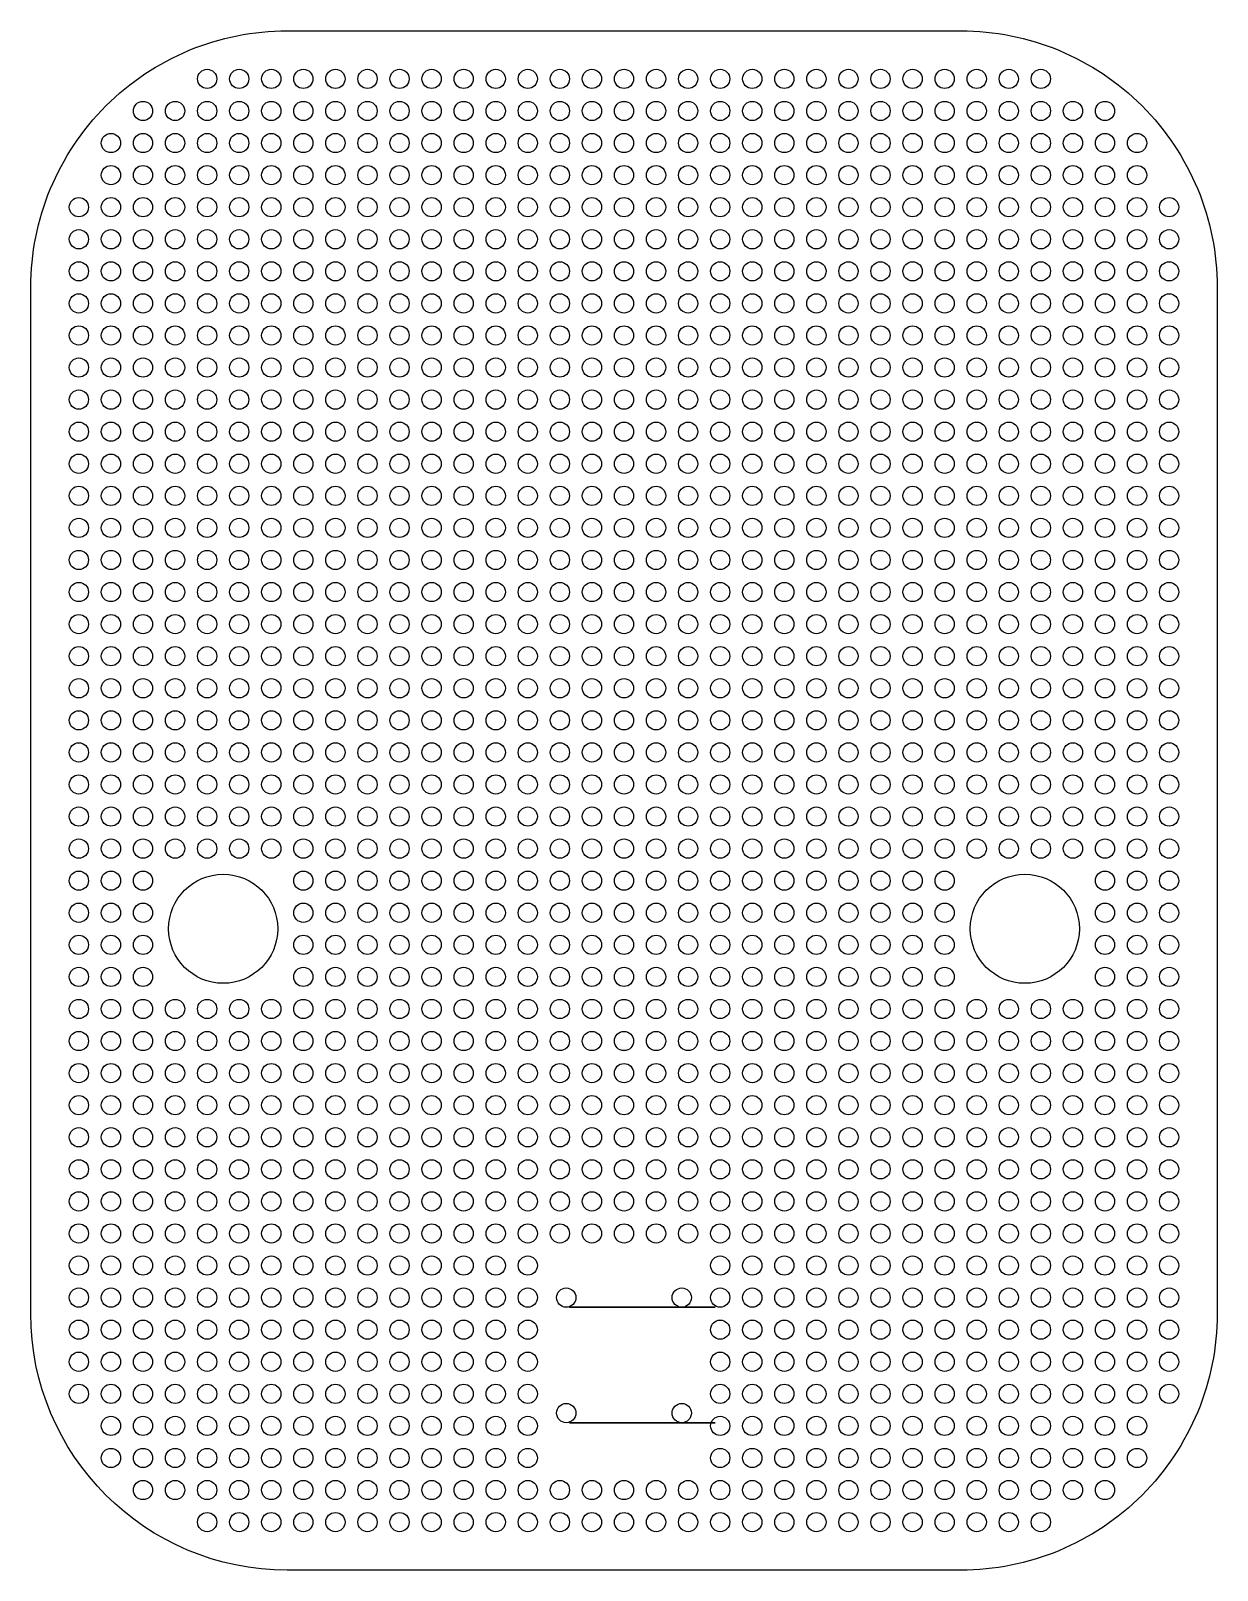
# Model space of a CAD drawing. Extents: x -505 to -320, y 112 to 352.
import ezdxf

# ---------------------------------------------------------------- set-up
doc = ezdxf.new("R2010")
doc.units = 0
doc.header["$MEASUREMENT"] = 0
doc.layers.add('LAYER_1', color=7, linetype='CONTINUOUS')

msp = doc.modelspace()

# ---------------------------------------------------------------- linework, layer by layer
at = {"layer": 'LAYER_1'}
for points, knots in [([(-464.8938, 111.8225), (-464.8938, 111.8225), (-359.894, 111.8225), (-359.894, 111.8225), (-359.894, 111.8225), (-349.2853, 111.8225), (-339.1112, 116.0368), (-331.6097, 123.5382), (-331.6097, 123.5382), (-324.1083, 131.0397), (-319.894, 141.2138), (-319.894, 151.8225), (-319.894, 151.8225), (-319.894, 151.8225), (-319.894, 311.8225), (-319.894, 311.8225), (-319.894, 311.8225), (-319.894, 322.4312), (-324.1083, 332.6053), (-331.6097, 340.1068), (-331.6097, 340.1068), (-339.1112, 347.6082), (-349.2853, 351.8225), (-359.894, 351.8225), (-359.894, 351.8225), (-359.894, 351.8225), (-464.894, 351.8225), (-464.894, 351.8225), (-464.894, 351.8225), (-475.5027, 351.8225), (-485.6768, 347.6082), (-493.1783, 340.1068), (-493.1783, 340.1068), (-500.6797, 332.6053), (-504.894, 322.4312), (-504.894, 311.8225), (-504.894, 311.8225), (-504.894, 311.8225), (-504.894, 151.8225), (-504.894, 151.8225), (-504.894, 151.8225), (-504.894, 129.7312), (-486.9855, 111.8226), (-464.8938, 111.8225)], [0, 0, 0, 0, 0.08333333, 0.08333333, 0.08333333, 0.08333333, 0.16666667, 0.16666667, 0.16666667, 0.16666667, 0.25, 0.25, 0.25, 0.25, 0.33333333, 0.33333333, 0.33333333, 0.33333333, 0.41666667, 0.41666667, 0.41666667, 0.41666667, 0.5, 0.5, 0.5, 0.5, 0.58333333, 0.58333333, 0.58333333, 0.58333333, 0.66666667, 0.66666667, 0.66666667, 0.66666667, 0.75, 0.75, 0.75, 0.75, 0.83333333, 0.83333333, 0.83333333, 0.83333333, 1, 1, 1, 1]), ([(-477.394, 342.8225), (-476.5656, 342.8225), (-475.894, 343.4941), (-475.894, 344.3225), (-475.894, 344.3225), (-475.894, 345.1509), (-476.5656, 345.8225), (-477.394, 345.8225), (-477.394, 345.8225), (-478.2224, 345.8225), (-478.894, 345.1509), (-478.894, 344.3225), (-478.894, 344.3225), (-478.894, 343.4941), (-478.2224, 342.8225), (-477.394, 342.8225)], [0, 0, 0, 0, 0.2, 0.2, 0.2, 0.2, 0.4, 0.4, 0.4, 0.4, 0.6, 0.6, 0.6, 0.6, 1, 1, 1, 1]), ([(-472.394, 342.8225), (-471.5656, 342.8225), (-470.894, 343.4941), (-470.894, 344.3225), (-470.894, 344.3225), (-470.894, 345.1509), (-471.5656, 345.8225), (-472.394, 345.8225), (-472.394, 345.8225), (-473.2224, 345.8225), (-473.894, 345.1509), (-473.894, 344.3225), (-473.894, 344.3225), (-473.894, 343.4941), (-473.2224, 342.8225), (-472.394, 342.8225)], [0, 0, 0, 0, 0.2, 0.2, 0.2, 0.2, 0.4, 0.4, 0.4, 0.4, 0.6, 0.6, 0.6, 0.6, 1, 1, 1, 1]), ([(-467.394, 342.8225), (-466.5656, 342.8225), (-465.894, 343.4941), (-465.894, 344.3225), (-465.894, 344.3225), (-465.894, 345.1509), (-466.5656, 345.8225), (-467.394, 345.8225), (-467.394, 345.8225), (-468.2224, 345.8225), (-468.894, 345.1509), (-468.894, 344.3225), (-468.894, 344.3225), (-468.894, 343.4941), (-468.2224, 342.8225), (-467.394, 342.8225)], [0, 0, 0, 0, 0.2, 0.2, 0.2, 0.2, 0.4, 0.4, 0.4, 0.4, 0.6, 0.6, 0.6, 0.6, 1, 1, 1, 1]), ([(-462.394, 342.8225), (-461.5656, 342.8225), (-460.894, 343.4941), (-460.894, 344.3225), (-460.894, 344.3225), (-460.894, 345.1509), (-461.5656, 345.8225), (-462.394, 345.8225), (-462.394, 345.8225), (-463.2224, 345.8225), (-463.894, 345.1509), (-463.894, 344.3225), (-463.894, 344.3225), (-463.894, 343.4941), (-463.2224, 342.8225), (-462.394, 342.8225)], [0, 0, 0, 0, 0.2, 0.2, 0.2, 0.2, 0.4, 0.4, 0.4, 0.4, 0.6, 0.6, 0.6, 0.6, 1, 1, 1, 1]), ([(-457.394, 342.8225), (-456.5656, 342.8225), (-455.894, 343.4941), (-455.894, 344.3225), (-455.894, 344.3225), (-455.894, 345.1509), (-456.5656, 345.8225), (-457.394, 345.8225), (-457.394, 345.8225), (-458.2224, 345.8225), (-458.894, 345.1509), (-458.894, 344.3225), (-458.894, 344.3225), (-458.894, 343.4941), (-458.2224, 342.8225), (-457.394, 342.8225)], [0, 0, 0, 0, 0.2, 0.2, 0.2, 0.2, 0.4, 0.4, 0.4, 0.4, 0.6, 0.6, 0.6, 0.6, 1, 1, 1, 1]), ([(-452.394, 342.8225), (-451.5656, 342.8225), (-450.894, 343.4941), (-450.894, 344.3225), (-450.894, 344.3225), (-450.894, 345.1509), (-451.5656, 345.8225), (-452.394, 345.8225), (-452.394, 345.8225), (-453.2224, 345.8225), (-453.894, 345.1509), (-453.894, 344.3225), (-453.894, 344.3225), (-453.894, 343.4941), (-453.2224, 342.8225), (-452.394, 342.8225)], [0, 0, 0, 0, 0.2, 0.2, 0.2, 0.2, 0.4, 0.4, 0.4, 0.4, 0.6, 0.6, 0.6, 0.6, 1, 1, 1, 1]), ([(-447.394, 342.8225), (-446.5656, 342.8225), (-445.894, 343.4941), (-445.894, 344.3225), (-445.894, 344.3225), (-445.894, 345.1509), (-446.5656, 345.8225), (-447.394, 345.8225), (-447.394, 345.8225), (-448.2224, 345.8225), (-448.894, 345.1509), (-448.894, 344.3225), (-448.894, 344.3225), (-448.894, 343.4941), (-448.2224, 342.8225), (-447.394, 342.8225)], [0, 0, 0, 0, 0.2, 0.2, 0.2, 0.2, 0.4, 0.4, 0.4, 0.4, 0.6, 0.6, 0.6, 0.6, 1, 1, 1, 1]), ([(-442.394, 342.8225), (-441.5656, 342.8225), (-440.894, 343.4941), (-440.894, 344.3225), (-440.894, 344.3225), (-440.894, 345.1509), (-441.5656, 345.8225), (-442.394, 345.8225), (-442.394, 345.8225), (-443.2224, 345.8225), (-443.894, 345.1509), (-443.894, 344.3225), (-443.894, 344.3225), (-443.894, 343.4941), (-443.2224, 342.8225), (-442.394, 342.8225)], [0, 0, 0, 0, 0.2, 0.2, 0.2, 0.2, 0.4, 0.4, 0.4, 0.4, 0.6, 0.6, 0.6, 0.6, 1, 1, 1, 1]), ([(-437.394, 342.8225), (-436.5656, 342.8225), (-435.894, 343.4941), (-435.894, 344.3225), (-435.894, 344.3225), (-435.894, 345.1509), (-436.5656, 345.8225), (-437.394, 345.8225), (-437.394, 345.8225), (-438.2224, 345.8225), (-438.894, 345.1509), (-438.894, 344.3225), (-438.894, 344.3225), (-438.894, 343.4941), (-438.2224, 342.8225), (-437.394, 342.8225)], [0, 0, 0, 0, 0.2, 0.2, 0.2, 0.2, 0.4, 0.4, 0.4, 0.4, 0.6, 0.6, 0.6, 0.6, 1, 1, 1, 1]), ([(-432.394, 342.8225), (-431.5656, 342.8225), (-430.894, 343.4941), (-430.894, 344.3225), (-430.894, 344.3225), (-430.894, 345.1509), (-431.5656, 345.8225), (-432.394, 345.8225), (-432.394, 345.8225), (-433.2224, 345.8225), (-433.894, 345.1509), (-433.894, 344.3225), (-433.894, 344.3225), (-433.894, 343.4941), (-433.2224, 342.8225), (-432.394, 342.8225)], [0, 0, 0, 0, 0.2, 0.2, 0.2, 0.2, 0.4, 0.4, 0.4, 0.4, 0.6, 0.6, 0.6, 0.6, 1, 1, 1, 1]), ([(-427.394, 342.8225), (-426.5656, 342.8225), (-425.894, 343.4941), (-425.894, 344.3225), (-425.894, 344.3225), (-425.894, 345.1509), (-426.5656, 345.8225), (-427.394, 345.8225), (-427.394, 345.8225), (-428.2224, 345.8225), (-428.894, 345.1509), (-428.894, 344.3225), (-428.894, 344.3225), (-428.894, 343.4941), (-428.2224, 342.8225), (-427.394, 342.8225)], [0, 0, 0, 0, 0.2, 0.2, 0.2, 0.2, 0.4, 0.4, 0.4, 0.4, 0.6, 0.6, 0.6, 0.6, 1, 1, 1, 1]), ([(-422.394, 342.8225), (-421.5656, 342.8225), (-420.894, 343.4941), (-420.894, 344.3225), (-420.894, 344.3225), (-420.894, 345.1509), (-421.5656, 345.8225), (-422.394, 345.8225), (-422.394, 345.8225), (-423.2224, 345.8225), (-423.894, 345.1509), (-423.894, 344.3225), (-423.894, 344.3225), (-423.894, 343.4941), (-423.2224, 342.8225), (-422.394, 342.8225)], [0, 0, 0, 0, 0.2, 0.2, 0.2, 0.2, 0.4, 0.4, 0.4, 0.4, 0.6, 0.6, 0.6, 0.6, 1, 1, 1, 1]), ([(-417.394, 342.8225), (-416.5656, 342.8225), (-415.894, 343.4941), (-415.894, 344.3225), (-415.894, 344.3225), (-415.894, 345.1509), (-416.5656, 345.8225), (-417.394, 345.8225), (-417.394, 345.8225), (-418.2224, 345.8225), (-418.894, 345.1509), (-418.894, 344.3225), (-418.894, 344.3225), (-418.894, 343.4941), (-418.2224, 342.8225), (-417.394, 342.8225)], [0, 0, 0, 0, 0.2, 0.2, 0.2, 0.2, 0.4, 0.4, 0.4, 0.4, 0.6, 0.6, 0.6, 0.6, 1, 1, 1, 1]), ([(-412.394, 342.8225), (-411.5656, 342.8225), (-410.894, 343.4941), (-410.894, 344.3225), (-410.894, 344.3225), (-410.894, 345.1509), (-411.5656, 345.8225), (-412.394, 345.8225), (-412.394, 345.8225), (-413.2224, 345.8225), (-413.894, 345.1509), (-413.894, 344.3225), (-413.894, 344.3225), (-413.894, 343.4941), (-413.2224, 342.8225), (-412.394, 342.8225)], [0, 0, 0, 0, 0.2, 0.2, 0.2, 0.2, 0.4, 0.4, 0.4, 0.4, 0.6, 0.6, 0.6, 0.6, 1, 1, 1, 1]), ([(-407.394, 342.8225), (-406.5656, 342.8225), (-405.894, 343.4941), (-405.894, 344.3225), (-405.894, 344.3225), (-405.894, 345.1509), (-406.5656, 345.8225), (-407.394, 345.8225), (-407.394, 345.8225), (-408.2224, 345.8225), (-408.894, 345.1509), (-408.894, 344.3225), (-408.894, 344.3225), (-408.894, 343.4941), (-408.2224, 342.8225), (-407.394, 342.8225)], [0, 0, 0, 0, 0.2, 0.2, 0.2, 0.2, 0.4, 0.4, 0.4, 0.4, 0.6, 0.6, 0.6, 0.6, 1, 1, 1, 1]), ([(-402.394, 342.8225), (-401.5656, 342.8225), (-400.894, 343.4941), (-400.894, 344.3225), (-400.894, 344.3225), (-400.894, 345.1509), (-401.5656, 345.8225), (-402.394, 345.8225), (-402.394, 345.8225), (-403.2224, 345.8225), (-403.894, 345.1509), (-403.894, 344.3225), (-403.894, 344.3225), (-403.894, 343.4941), (-403.2224, 342.8225), (-402.394, 342.8225)], [0, 0, 0, 0, 0.2, 0.2, 0.2, 0.2, 0.4, 0.4, 0.4, 0.4, 0.6, 0.6, 0.6, 0.6, 1, 1, 1, 1]), ([(-397.394, 342.8225), (-396.5656, 342.8225), (-395.894, 343.4941), (-395.894, 344.3225), (-395.894, 344.3225), (-395.894, 345.1509), (-396.5656, 345.8225), (-397.394, 345.8225), (-397.394, 345.8225), (-398.2224, 345.8225), (-398.894, 345.1509), (-398.894, 344.3225), (-398.894, 344.3225), (-398.894, 343.4941), (-398.2224, 342.8225), (-397.394, 342.8225)], [0, 0, 0, 0, 0.2, 0.2, 0.2, 0.2, 0.4, 0.4, 0.4, 0.4, 0.6, 0.6, 0.6, 0.6, 1, 1, 1, 1]), ([(-392.394, 342.8225), (-391.5656, 342.8225), (-390.894, 343.4941), (-390.894, 344.3225), (-390.894, 344.3225), (-390.894, 345.1509), (-391.5656, 345.8225), (-392.394, 345.8225), (-392.394, 345.8225), (-393.2224, 345.8225), (-393.894, 345.1509), (-393.894, 344.3225), (-393.894, 344.3225), (-393.894, 343.4941), (-393.2224, 342.8225), (-392.394, 342.8225)], [0, 0, 0, 0, 0.2, 0.2, 0.2, 0.2, 0.4, 0.4, 0.4, 0.4, 0.6, 0.6, 0.6, 0.6, 1, 1, 1, 1]), ([(-387.394, 342.8225), (-386.5656, 342.8225), (-385.894, 343.4941), (-385.894, 344.3225), (-385.894, 344.3225), (-385.894, 345.1509), (-386.5656, 345.8225), (-387.394, 345.8225), (-387.394, 345.8225), (-388.2224, 345.8225), (-388.894, 345.1509), (-388.894, 344.3225), (-388.894, 344.3225), (-388.894, 343.4941), (-388.2224, 342.8225), (-387.394, 342.8225)], [0, 0, 0, 0, 0.2, 0.2, 0.2, 0.2, 0.4, 0.4, 0.4, 0.4, 0.6, 0.6, 0.6, 0.6, 1, 1, 1, 1]), ([(-382.394, 342.8225), (-381.5656, 342.8225), (-380.894, 343.4941), (-380.894, 344.3225), (-380.894, 344.3225), (-380.894, 345.1509), (-381.5656, 345.8225), (-382.394, 345.8225), (-382.394, 345.8225), (-383.2224, 345.8225), (-383.894, 345.1509), (-383.894, 344.3225), (-383.894, 344.3225), (-383.894, 343.4941), (-383.2224, 342.8225), (-382.394, 342.8225)], [0, 0, 0, 0, 0.2, 0.2, 0.2, 0.2, 0.4, 0.4, 0.4, 0.4, 0.6, 0.6, 0.6, 0.6, 1, 1, 1, 1]), ([(-377.394, 342.8225), (-376.5656, 342.8225), (-375.894, 343.4941), (-375.894, 344.3225), (-375.894, 344.3225), (-375.894, 345.1509), (-376.5656, 345.8225), (-377.394, 345.8225), (-377.394, 345.8225), (-378.2224, 345.8225), (-378.894, 345.1509), (-378.894, 344.3225), (-378.894, 344.3225), (-378.894, 343.4941), (-378.2224, 342.8225), (-377.394, 342.8225)], [0, 0, 0, 0, 0.2, 0.2, 0.2, 0.2, 0.4, 0.4, 0.4, 0.4, 0.6, 0.6, 0.6, 0.6, 1, 1, 1, 1]), ([(-372.394, 342.8225), (-371.5656, 342.8225), (-370.894, 343.4941), (-370.894, 344.3225), (-370.894, 344.3225), (-370.894, 345.1509), (-371.5656, 345.8225), (-372.394, 345.8225), (-372.394, 345.8225), (-373.2224, 345.8225), (-373.894, 345.1509), (-373.894, 344.3225), (-373.894, 344.3225), (-373.894, 343.4941), (-373.2224, 342.8225), (-372.394, 342.8225)], [0, 0, 0, 0, 0.2, 0.2, 0.2, 0.2, 0.4, 0.4, 0.4, 0.4, 0.6, 0.6, 0.6, 0.6, 1, 1, 1, 1]), ([(-367.394, 342.8225), (-366.5656, 342.8225), (-365.894, 343.4941), (-365.894, 344.3225), (-365.894, 344.3225), (-365.894, 345.1509), (-366.5656, 345.8225), (-367.394, 345.8225), (-367.394, 345.8225), (-368.2224, 345.8225), (-368.894, 345.1509), (-368.894, 344.3225), (-368.894, 344.3225), (-368.894, 343.4941), (-368.2224, 342.8225), (-367.394, 342.8225)], [0, 0, 0, 0, 0.2, 0.2, 0.2, 0.2, 0.4, 0.4, 0.4, 0.4, 0.6, 0.6, 0.6, 0.6, 1, 1, 1, 1]), ([(-362.394, 342.8225), (-361.5656, 342.8225), (-360.894, 343.4941), (-360.894, 344.3225), (-360.894, 344.3225), (-360.894, 345.1509), (-361.5656, 345.8225), (-362.394, 345.8225), (-362.394, 345.8225), (-363.2224, 345.8225), (-363.894, 345.1509), (-363.894, 344.3225), (-363.894, 344.3225), (-363.894, 343.4941), (-363.2224, 342.8225), (-362.394, 342.8225)], [0, 0, 0, 0, 0.2, 0.2, 0.2, 0.2, 0.4, 0.4, 0.4, 0.4, 0.6, 0.6, 0.6, 0.6, 1, 1, 1, 1]), ([(-357.394, 342.8225), (-356.5656, 342.8225), (-355.894, 343.4941), (-355.894, 344.3225), (-355.894, 344.3225), (-355.894, 345.1509), (-356.5656, 345.8225), (-357.394, 345.8225), (-357.394, 345.8225), (-358.2224, 345.8225), (-358.894, 345.1509), (-358.894, 344.3225), (-358.894, 344.3225), (-358.894, 343.4941), (-358.2224, 342.8225), (-357.394, 342.8225)], [0, 0, 0, 0, 0.2, 0.2, 0.2, 0.2, 0.4, 0.4, 0.4, 0.4, 0.6, 0.6, 0.6, 0.6, 1, 1, 1, 1]), ([(-352.394, 342.8225), (-351.5656, 342.8225), (-350.894, 343.4941), (-350.894, 344.3225), (-350.894, 344.3225), (-350.894, 345.1509), (-351.5656, 345.8225), (-352.394, 345.8225), (-352.394, 345.8225), (-353.2224, 345.8225), (-353.894, 345.1509), (-353.894, 344.3225), (-353.894, 344.3225), (-353.894, 343.4941), (-353.2224, 342.8225), (-352.394, 342.8225)], [0, 0, 0, 0, 0.2, 0.2, 0.2, 0.2, 0.4, 0.4, 0.4, 0.4, 0.6, 0.6, 0.6, 0.6, 1, 1, 1, 1]), ([(-347.394, 342.8225), (-346.5656, 342.8225), (-345.894, 343.4941), (-345.894, 344.3225), (-345.894, 344.3225), (-345.894, 345.1509), (-346.5656, 345.8225), (-347.394, 345.8225), (-347.394, 345.8225), (-348.2224, 345.8225), (-348.894, 345.1509), (-348.894, 344.3225), (-348.894, 344.3225), (-348.894, 343.4941), (-348.2224, 342.8225), (-347.394, 342.8225)], [0, 0, 0, 0, 0.2, 0.2, 0.2, 0.2, 0.4, 0.4, 0.4, 0.4, 0.6, 0.6, 0.6, 0.6, 1, 1, 1, 1]), ([(-487.394, 337.8225), (-486.5656, 337.8225), (-485.894, 338.4941), (-485.894, 339.3225), (-485.894, 339.3225), (-485.894, 340.1509), (-486.5656, 340.8225), (-487.394, 340.8225), (-487.394, 340.8225), (-488.2224, 340.8225), (-488.894, 340.1509), (-488.894, 339.3225), (-488.894, 339.3225), (-488.894, 338.4941), (-488.2224, 337.8225), (-487.394, 337.8225)], [0, 0, 0, 0, 0.2, 0.2, 0.2, 0.2, 0.4, 0.4, 0.4, 0.4, 0.6, 0.6, 0.6, 0.6, 1, 1, 1, 1]), ([(-482.394, 337.8225), (-481.5656, 337.8225), (-480.894, 338.4941), (-480.894, 339.3225), (-480.894, 339.3225), (-480.894, 340.1509), (-481.5656, 340.8225), (-482.394, 340.8225), (-482.394, 340.8225), (-483.2224, 340.8225), (-483.894, 340.1509), (-483.894, 339.3225), (-483.894, 339.3225), (-483.894, 338.4941), (-483.2224, 337.8225), (-482.394, 337.8225)], [0, 0, 0, 0, 0.2, 0.2, 0.2, 0.2, 0.4, 0.4, 0.4, 0.4, 0.6, 0.6, 0.6, 0.6, 1, 1, 1, 1]), ([(-477.394, 337.8225), (-476.5656, 337.8225), (-475.894, 338.4941), (-475.894, 339.3225), (-475.894, 339.3225), (-475.894, 340.1509), (-476.5656, 340.8225), (-477.394, 340.8225), (-477.394, 340.8225), (-478.2224, 340.8225), (-478.894, 340.1509), (-478.894, 339.3225), (-478.894, 339.3225), (-478.894, 338.4941), (-478.2224, 337.8225), (-477.394, 337.8225)], [0, 0, 0, 0, 0.2, 0.2, 0.2, 0.2, 0.4, 0.4, 0.4, 0.4, 0.6, 0.6, 0.6, 0.6, 1, 1, 1, 1]), ([(-472.394, 337.8225), (-471.5656, 337.8225), (-470.894, 338.4941), (-470.894, 339.3225), (-470.894, 339.3225), (-470.894, 340.1509), (-471.5656, 340.8225), (-472.394, 340.8225), (-472.394, 340.8225), (-473.2224, 340.8225), (-473.894, 340.1509), (-473.894, 339.3225), (-473.894, 339.3225), (-473.894, 338.4941), (-473.2224, 337.8225), (-472.394, 337.8225)], [0, 0, 0, 0, 0.2, 0.2, 0.2, 0.2, 0.4, 0.4, 0.4, 0.4, 0.6, 0.6, 0.6, 0.6, 1, 1, 1, 1]), ([(-467.394, 337.8225), (-466.5656, 337.8225), (-465.894, 338.4941), (-465.894, 339.3225), (-465.894, 339.3225), (-465.894, 340.1509), (-466.5656, 340.8225), (-467.394, 340.8225), (-467.394, 340.8225), (-468.2224, 340.8225), (-468.894, 340.1509), (-468.894, 339.3225), (-468.894, 339.3225), (-468.894, 338.4941), (-468.2224, 337.8225), (-467.394, 337.8225)], [0, 0, 0, 0, 0.2, 0.2, 0.2, 0.2, 0.4, 0.4, 0.4, 0.4, 0.6, 0.6, 0.6, 0.6, 1, 1, 1, 1]), ([(-462.394, 337.8225), (-461.5656, 337.8225), (-460.894, 338.4941), (-460.894, 339.3225), (-460.894, 339.3225), (-460.894, 340.1509), (-461.5656, 340.8225), (-462.394, 340.8225), (-462.394, 340.8225), (-463.2224, 340.8225), (-463.894, 340.1509), (-463.894, 339.3225), (-463.894, 339.3225), (-463.894, 338.4941), (-463.2224, 337.8225), (-462.394, 337.8225)], [0, 0, 0, 0, 0.2, 0.2, 0.2, 0.2, 0.4, 0.4, 0.4, 0.4, 0.6, 0.6, 0.6, 0.6, 1, 1, 1, 1]), ([(-457.394, 337.8225), (-456.5656, 337.8225), (-455.894, 338.4941), (-455.894, 339.3225), (-455.894, 339.3225), (-455.894, 340.1509), (-456.5656, 340.8225), (-457.394, 340.8225), (-457.394, 340.8225), (-458.2224, 340.8225), (-458.894, 340.1509), (-458.894, 339.3225), (-458.894, 339.3225), (-458.894, 338.4941), (-458.2224, 337.8225), (-457.394, 337.8225)], [0, 0, 0, 0, 0.2, 0.2, 0.2, 0.2, 0.4, 0.4, 0.4, 0.4, 0.6, 0.6, 0.6, 0.6, 1, 1, 1, 1]), ([(-452.394, 337.8225), (-451.5656, 337.8225), (-450.894, 338.4941), (-450.894, 339.3225), (-450.894, 339.3225), (-450.894, 340.1509), (-451.5656, 340.8225), (-452.394, 340.8225), (-452.394, 340.8225), (-453.2224, 340.8225), (-453.894, 340.1509), (-453.894, 339.3225), (-453.894, 339.3225), (-453.894, 338.4941), (-453.2224, 337.8225), (-452.394, 337.8225)], [0, 0, 0, 0, 0.2, 0.2, 0.2, 0.2, 0.4, 0.4, 0.4, 0.4, 0.6, 0.6, 0.6, 0.6, 1, 1, 1, 1]), ([(-447.394, 337.8225), (-446.5656, 337.8225), (-445.894, 338.4941), (-445.894, 339.3225), (-445.894, 339.3225), (-445.894, 340.1509), (-446.5656, 340.8225), (-447.394, 340.8225), (-447.394, 340.8225), (-448.2224, 340.8225), (-448.894, 340.1509), (-448.894, 339.3225), (-448.894, 339.3225), (-448.894, 338.4941), (-448.2224, 337.8225), (-447.394, 337.8225)], [0, 0, 0, 0, 0.2, 0.2, 0.2, 0.2, 0.4, 0.4, 0.4, 0.4, 0.6, 0.6, 0.6, 0.6, 1, 1, 1, 1]), ([(-442.394, 337.8225), (-441.5656, 337.8225), (-440.894, 338.4941), (-440.894, 339.3225), (-440.894, 339.3225), (-440.894, 340.1509), (-441.5656, 340.8225), (-442.394, 340.8225), (-442.394, 340.8225), (-443.2224, 340.8225), (-443.894, 340.1509), (-443.894, 339.3225), (-443.894, 339.3225), (-443.894, 338.4941), (-443.2224, 337.8225), (-442.394, 337.8225)], [0, 0, 0, 0, 0.2, 0.2, 0.2, 0.2, 0.4, 0.4, 0.4, 0.4, 0.6, 0.6, 0.6, 0.6, 1, 1, 1, 1]), ([(-437.394, 337.8225), (-436.5656, 337.8225), (-435.894, 338.4941), (-435.894, 339.3225), (-435.894, 339.3225), (-435.894, 340.1509), (-436.5656, 340.8225), (-437.394, 340.8225), (-437.394, 340.8225), (-438.2224, 340.8225), (-438.894, 340.1509), (-438.894, 339.3225), (-438.894, 339.3225), (-438.894, 338.4941), (-438.2224, 337.8225), (-437.394, 337.8225)], [0, 0, 0, 0, 0.2, 0.2, 0.2, 0.2, 0.4, 0.4, 0.4, 0.4, 0.6, 0.6, 0.6, 0.6, 1, 1, 1, 1]), ([(-432.394, 337.8225), (-431.5656, 337.8225), (-430.894, 338.4941), (-430.894, 339.3225), (-430.894, 339.3225), (-430.894, 340.1509), (-431.5656, 340.8225), (-432.394, 340.8225), (-432.394, 340.8225), (-433.2224, 340.8225), (-433.894, 340.1509), (-433.894, 339.3225), (-433.894, 339.3225), (-433.894, 338.4941), (-433.2224, 337.8225), (-432.394, 337.8225)], [0, 0, 0, 0, 0.2, 0.2, 0.2, 0.2, 0.4, 0.4, 0.4, 0.4, 0.6, 0.6, 0.6, 0.6, 1, 1, 1, 1]), ([(-427.394, 337.8225), (-426.5656, 337.8225), (-425.894, 338.4941), (-425.894, 339.3225), (-425.894, 339.3225), (-425.894, 340.1509), (-426.5656, 340.8225), (-427.394, 340.8225), (-427.394, 340.8225), (-428.2224, 340.8225), (-428.894, 340.1509), (-428.894, 339.3225), (-428.894, 339.3225), (-428.894, 338.4941), (-428.2224, 337.8225), (-427.394, 337.8225)], [0, 0, 0, 0, 0.2, 0.2, 0.2, 0.2, 0.4, 0.4, 0.4, 0.4, 0.6, 0.6, 0.6, 0.6, 1, 1, 1, 1]), ([(-422.394, 337.8225), (-421.5656, 337.8225), (-420.894, 338.4941), (-420.894, 339.3225), (-420.894, 339.3225), (-420.894, 340.1509), (-421.5656, 340.8225), (-422.394, 340.8225), (-422.394, 340.8225), (-423.2224, 340.8225), (-423.894, 340.1509), (-423.894, 339.3225), (-423.894, 339.3225), (-423.894, 338.4941), (-423.2224, 337.8225), (-422.394, 337.8225)], [0, 0, 0, 0, 0.2, 0.2, 0.2, 0.2, 0.4, 0.4, 0.4, 0.4, 0.6, 0.6, 0.6, 0.6, 1, 1, 1, 1]), ([(-417.394, 337.8225), (-416.5656, 337.8225), (-415.894, 338.4941), (-415.894, 339.3225), (-415.894, 339.3225), (-415.894, 340.1509), (-416.5656, 340.8225), (-417.394, 340.8225), (-417.394, 340.8225), (-418.2224, 340.8225), (-418.894, 340.1509), (-418.894, 339.3225), (-418.894, 339.3225), (-418.894, 338.4941), (-418.2224, 337.8225), (-417.394, 337.8225)], [0, 0, 0, 0, 0.2, 0.2, 0.2, 0.2, 0.4, 0.4, 0.4, 0.4, 0.6, 0.6, 0.6, 0.6, 1, 1, 1, 1]), ([(-412.394, 337.8225), (-411.5656, 337.8225), (-410.894, 338.4941), (-410.894, 339.3225), (-410.894, 339.3225), (-410.894, 340.1509), (-411.5656, 340.8225), (-412.394, 340.8225), (-412.394, 340.8225), (-413.2224, 340.8225), (-413.894, 340.1509), (-413.894, 339.3225), (-413.894, 339.3225), (-413.894, 338.4941), (-413.2224, 337.8225), (-412.394, 337.8225)], [0, 0, 0, 0, 0.2, 0.2, 0.2, 0.2, 0.4, 0.4, 0.4, 0.4, 0.6, 0.6, 0.6, 0.6, 1, 1, 1, 1]), ([(-407.394, 337.8225), (-406.5656, 337.8225), (-405.894, 338.4941), (-405.894, 339.3225), (-405.894, 339.3225), (-405.894, 340.1509), (-406.5656, 340.8225), (-407.394, 340.8225), (-407.394, 340.8225), (-408.2224, 340.8225), (-408.894, 340.1509), (-408.894, 339.3225), (-408.894, 339.3225), (-408.894, 338.4941), (-408.2224, 337.8225), (-407.394, 337.8225)], [0, 0, 0, 0, 0.2, 0.2, 0.2, 0.2, 0.4, 0.4, 0.4, 0.4, 0.6, 0.6, 0.6, 0.6, 1, 1, 1, 1]), ([(-402.394, 337.8225), (-401.5656, 337.8225), (-400.894, 338.4941), (-400.894, 339.3225), (-400.894, 339.3225), (-400.894, 340.1509), (-401.5656, 340.8225), (-402.394, 340.8225), (-402.394, 340.8225), (-403.2224, 340.8225), (-403.894, 340.1509), (-403.894, 339.3225), (-403.894, 339.3225), (-403.894, 338.4941), (-403.2224, 337.8225), (-402.394, 337.8225)], [0, 0, 0, 0, 0.2, 0.2, 0.2, 0.2, 0.4, 0.4, 0.4, 0.4, 0.6, 0.6, 0.6, 0.6, 1, 1, 1, 1]), ([(-397.394, 337.8225), (-396.5656, 337.8225), (-395.894, 338.4941), (-395.894, 339.3225), (-395.894, 339.3225), (-395.894, 340.1509), (-396.5656, 340.8225), (-397.394, 340.8225), (-397.394, 340.8225), (-398.2224, 340.8225), (-398.894, 340.1509), (-398.894, 339.3225), (-398.894, 339.3225), (-398.894, 338.4941), (-398.2224, 337.8225), (-397.394, 337.8225)], [0, 0, 0, 0, 0.2, 0.2, 0.2, 0.2, 0.4, 0.4, 0.4, 0.4, 0.6, 0.6, 0.6, 0.6, 1, 1, 1, 1]), ([(-392.394, 337.8225), (-391.5656, 337.8225), (-390.894, 338.4941), (-390.894, 339.3225), (-390.894, 339.3225), (-390.894, 340.1509), (-391.5656, 340.8225), (-392.394, 340.8225), (-392.394, 340.8225), (-393.2224, 340.8225), (-393.894, 340.1509), (-393.894, 339.3225), (-393.894, 339.3225), (-393.894, 338.4941), (-393.2224, 337.8225), (-392.394, 337.8225)], [0, 0, 0, 0, 0.2, 0.2, 0.2, 0.2, 0.4, 0.4, 0.4, 0.4, 0.6, 0.6, 0.6, 0.6, 1, 1, 1, 1]), ([(-387.394, 337.8225), (-386.5656, 337.8225), (-385.894, 338.4941), (-385.894, 339.3225), (-385.894, 339.3225), (-385.894, 340.1509), (-386.5656, 340.8225), (-387.394, 340.8225), (-387.394, 340.8225), (-388.2224, 340.8225), (-388.894, 340.1509), (-388.894, 339.3225), (-388.894, 339.3225), (-388.894, 338.4941), (-388.2224, 337.8225), (-387.394, 337.8225)], [0, 0, 0, 0, 0.2, 0.2, 0.2, 0.2, 0.4, 0.4, 0.4, 0.4, 0.6, 0.6, 0.6, 0.6, 1, 1, 1, 1]), ([(-382.394, 337.8225), (-381.5656, 337.8225), (-380.894, 338.4941), (-380.894, 339.3225), (-380.894, 339.3225), (-380.894, 340.1509), (-381.5656, 340.8225), (-382.394, 340.8225), (-382.394, 340.8225), (-383.2224, 340.8225), (-383.894, 340.1509), (-383.894, 339.3225), (-383.894, 339.3225), (-383.894, 338.4941), (-383.2224, 337.8225), (-382.394, 337.8225)], [0, 0, 0, 0, 0.2, 0.2, 0.2, 0.2, 0.4, 0.4, 0.4, 0.4, 0.6, 0.6, 0.6, 0.6, 1, 1, 1, 1]), ([(-377.394, 337.8225), (-376.5656, 337.8225), (-375.894, 338.4941), (-375.894, 339.3225), (-375.894, 339.3225), (-375.894, 340.1509), (-376.5656, 340.8225), (-377.394, 340.8225), (-377.394, 340.8225), (-378.2224, 340.8225), (-378.894, 340.1509), (-378.894, 339.3225), (-378.894, 339.3225), (-378.894, 338.4941), (-378.2224, 337.8225), (-377.394, 337.8225)], [0, 0, 0, 0, 0.2, 0.2, 0.2, 0.2, 0.4, 0.4, 0.4, 0.4, 0.6, 0.6, 0.6, 0.6, 1, 1, 1, 1]), ([(-372.394, 337.8225), (-371.5656, 337.8225), (-370.894, 338.4941), (-370.894, 339.3225), (-370.894, 339.3225), (-370.894, 340.1509), (-371.5656, 340.8225), (-372.394, 340.8225), (-372.394, 340.8225), (-373.2224, 340.8225), (-373.894, 340.1509), (-373.894, 339.3225), (-373.894, 339.3225), (-373.894, 338.4941), (-373.2224, 337.8225), (-372.394, 337.8225)], [0, 0, 0, 0, 0.2, 0.2, 0.2, 0.2, 0.4, 0.4, 0.4, 0.4, 0.6, 0.6, 0.6, 0.6, 1, 1, 1, 1]), ([(-367.394, 337.8225), (-366.5656, 337.8225), (-365.894, 338.4941), (-365.894, 339.3225), (-365.894, 339.3225), (-365.894, 340.1509), (-366.5656, 340.8225), (-367.394, 340.8225), (-367.394, 340.8225), (-368.2224, 340.8225), (-368.894, 340.1509), (-368.894, 339.3225), (-368.894, 339.3225), (-368.894, 338.4941), (-368.2224, 337.8225), (-367.394, 337.8225)], [0, 0, 0, 0, 0.2, 0.2, 0.2, 0.2, 0.4, 0.4, 0.4, 0.4, 0.6, 0.6, 0.6, 0.6, 1, 1, 1, 1]), ([(-362.394, 337.8225), (-361.5656, 337.8225), (-360.894, 338.4941), (-360.894, 339.3225), (-360.894, 339.3225), (-360.894, 340.1509), (-361.5656, 340.8225), (-362.394, 340.8225), (-362.394, 340.8225), (-363.2224, 340.8225), (-363.894, 340.1509), (-363.894, 339.3225), (-363.894, 339.3225), (-363.894, 338.4941), (-363.2224, 337.8225), (-362.394, 337.8225)], [0, 0, 0, 0, 0.2, 0.2, 0.2, 0.2, 0.4, 0.4, 0.4, 0.4, 0.6, 0.6, 0.6, 0.6, 1, 1, 1, 1]), ([(-357.394, 337.8225), (-356.5656, 337.8225), (-355.894, 338.4941), (-355.894, 339.3225), (-355.894, 339.3225), (-355.894, 340.1509), (-356.5656, 340.8225), (-357.394, 340.8225), (-357.394, 340.8225), (-358.2224, 340.8225), (-358.894, 340.1509), (-358.894, 339.3225), (-358.894, 339.3225), (-358.894, 338.4941), (-358.2224, 337.8225), (-357.394, 337.8225)], [0, 0, 0, 0, 0.2, 0.2, 0.2, 0.2, 0.4, 0.4, 0.4, 0.4, 0.6, 0.6, 0.6, 0.6, 1, 1, 1, 1]), ([(-352.394, 337.8225), (-351.5656, 337.8225), (-350.894, 338.4941), (-350.894, 339.3225), (-350.894, 339.3225), (-350.894, 340.1509), (-351.5656, 340.8225), (-352.394, 340.8225), (-352.394, 340.8225), (-353.2224, 340.8225), (-353.894, 340.1509), (-353.894, 339.3225), (-353.894, 339.3225), (-353.894, 338.4941), (-353.2224, 337.8225), (-352.394, 337.8225)], [0, 0, 0, 0, 0.2, 0.2, 0.2, 0.2, 0.4, 0.4, 0.4, 0.4, 0.6, 0.6, 0.6, 0.6, 1, 1, 1, 1]), ([(-347.394, 337.8225), (-346.5656, 337.8225), (-345.894, 338.4941), (-345.894, 339.3225), (-345.894, 339.3225), (-345.894, 340.1509), (-346.5656, 340.8225), (-347.394, 340.8225), (-347.394, 340.8225), (-348.2224, 340.8225), (-348.894, 340.1509), (-348.894, 339.3225), (-348.894, 339.3225), (-348.894, 338.4941), (-348.2224, 337.8225), (-347.394, 337.8225)], [0, 0, 0, 0, 0.2, 0.2, 0.2, 0.2, 0.4, 0.4, 0.4, 0.4, 0.6, 0.6, 0.6, 0.6, 1, 1, 1, 1]), ([(-342.394, 337.8225), (-341.5656, 337.8225), (-340.894, 338.4941), (-340.894, 339.3225), (-340.894, 339.3225), (-340.894, 340.1509), (-341.5656, 340.8225), (-342.394, 340.8225), (-342.394, 340.8225), (-343.2224, 340.8225), (-343.894, 340.1509), (-343.894, 339.3225), (-343.894, 339.3225), (-343.894, 338.4941), (-343.2224, 337.8225), (-342.394, 337.8225)], [0, 0, 0, 0, 0.2, 0.2, 0.2, 0.2, 0.4, 0.4, 0.4, 0.4, 0.6, 0.6, 0.6, 0.6, 1, 1, 1, 1]), ([(-337.394, 337.8225), (-336.5656, 337.8225), (-335.894, 338.4941), (-335.894, 339.3225), (-335.894, 339.3225), (-335.894, 340.1509), (-336.5656, 340.8225), (-337.394, 340.8225), (-337.394, 340.8225), (-338.2224, 340.8225), (-338.894, 340.1509), (-338.894, 339.3225), (-338.894, 339.3225), (-338.894, 338.4941), (-338.2224, 337.8225), (-337.394, 337.8225)], [0, 0, 0, 0, 0.2, 0.2, 0.2, 0.2, 0.4, 0.4, 0.4, 0.4, 0.6, 0.6, 0.6, 0.6, 1, 1, 1, 1]), ([(-492.394, 332.8225), (-491.5656, 332.8225), (-490.894, 333.4941), (-490.894, 334.3225), (-490.894, 334.3225), (-490.894, 335.1509), (-491.5656, 335.8225), (-492.394, 335.8225), (-492.394, 335.8225), (-493.2224, 335.8225), (-493.894, 335.1509), (-493.894, 334.3225), (-493.894, 334.3225), (-493.894, 333.4941), (-493.2224, 332.8225), (-492.394, 332.8225)], [0, 0, 0, 0, 0.2, 0.2, 0.2, 0.2, 0.4, 0.4, 0.4, 0.4, 0.6, 0.6, 0.6, 0.6, 1, 1, 1, 1]), ([(-487.394, 332.8225), (-486.5656, 332.8225), (-485.894, 333.4941), (-485.894, 334.3225), (-485.894, 334.3225), (-485.894, 335.1509), (-486.5656, 335.8225), (-487.394, 335.8225), (-487.394, 335.8225), (-488.2224, 335.8225), (-488.894, 335.1509), (-488.894, 334.3225), (-488.894, 334.3225), (-488.894, 333.4941), (-488.2224, 332.8225), (-487.394, 332.8225)], [0, 0, 0, 0, 0.2, 0.2, 0.2, 0.2, 0.4, 0.4, 0.4, 0.4, 0.6, 0.6, 0.6, 0.6, 1, 1, 1, 1]), ([(-482.394, 332.8225), (-481.5656, 332.8225), (-480.894, 333.4941), (-480.894, 334.3225), (-480.894, 334.3225), (-480.894, 335.1509), (-481.5656, 335.8225), (-482.394, 335.8225), (-482.394, 335.8225), (-483.2224, 335.8225), (-483.894, 335.1509), (-483.894, 334.3225), (-483.894, 334.3225), (-483.894, 333.4941), (-483.2224, 332.8225), (-482.394, 332.8225)], [0, 0, 0, 0, 0.2, 0.2, 0.2, 0.2, 0.4, 0.4, 0.4, 0.4, 0.6, 0.6, 0.6, 0.6, 1, 1, 1, 1]), ([(-477.394, 332.8225), (-476.5656, 332.8225), (-475.894, 333.4941), (-475.894, 334.3225), (-475.894, 334.3225), (-475.894, 335.1509), (-476.5656, 335.8225), (-477.394, 335.8225), (-477.394, 335.8225), (-478.2224, 335.8225), (-478.894, 335.1509), (-478.894, 334.3225), (-478.894, 334.3225), (-478.894, 333.4941), (-478.2224, 332.8225), (-477.394, 332.8225)], [0, 0, 0, 0, 0.2, 0.2, 0.2, 0.2, 0.4, 0.4, 0.4, 0.4, 0.6, 0.6, 0.6, 0.6, 1, 1, 1, 1]), ([(-472.394, 332.8225), (-471.5656, 332.8225), (-470.894, 333.4941), (-470.894, 334.3225), (-470.894, 334.3225), (-470.894, 335.1509), (-471.5656, 335.8225), (-472.394, 335.8225), (-472.394, 335.8225), (-473.2224, 335.8225), (-473.894, 335.1509), (-473.894, 334.3225), (-473.894, 334.3225), (-473.894, 333.4941), (-473.2224, 332.8225), (-472.394, 332.8225)], [0, 0, 0, 0, 0.2, 0.2, 0.2, 0.2, 0.4, 0.4, 0.4, 0.4, 0.6, 0.6, 0.6, 0.6, 1, 1, 1, 1]), ([(-467.394, 332.8225), (-466.5656, 332.8225), (-465.894, 333.4941), (-465.894, 334.3225), (-465.894, 334.3225), (-465.894, 335.1509), (-466.5656, 335.8225), (-467.394, 335.8225), (-467.394, 335.8225), (-468.2224, 335.8225), (-468.894, 335.1509), (-468.894, 334.3225), (-468.894, 334.3225), (-468.894, 333.4941), (-468.2224, 332.8225), (-467.394, 332.8225)], [0, 0, 0, 0, 0.2, 0.2, 0.2, 0.2, 0.4, 0.4, 0.4, 0.4, 0.6, 0.6, 0.6, 0.6, 1, 1, 1, 1]), ([(-462.394, 332.8225), (-461.5656, 332.8225), (-460.894, 333.4941), (-460.894, 334.3225), (-460.894, 334.3225), (-460.894, 335.1509), (-461.5656, 335.8225), (-462.394, 335.8225), (-462.394, 335.8225), (-463.2224, 335.8225), (-463.894, 335.1509), (-463.894, 334.3225), (-463.894, 334.3225), (-463.894, 333.4941), (-463.2224, 332.8225), (-462.394, 332.8225)], [0, 0, 0, 0, 0.2, 0.2, 0.2, 0.2, 0.4, 0.4, 0.4, 0.4, 0.6, 0.6, 0.6, 0.6, 1, 1, 1, 1]), ([(-457.394, 332.8225), (-456.5656, 332.8225), (-455.894, 333.4941), (-455.894, 334.3225), (-455.894, 334.3225), (-455.894, 335.1509), (-456.5656, 335.8225), (-457.394, 335.8225), (-457.394, 335.8225), (-458.2224, 335.8225), (-458.894, 335.1509), (-458.894, 334.3225), (-458.894, 334.3225), (-458.894, 333.4941), (-458.2224, 332.8225), (-457.394, 332.8225)], [0, 0, 0, 0, 0.2, 0.2, 0.2, 0.2, 0.4, 0.4, 0.4, 0.4, 0.6, 0.6, 0.6, 0.6, 1, 1, 1, 1]), ([(-452.394, 332.8225), (-451.5656, 332.8225), (-450.894, 333.4941), (-450.894, 334.3225), (-450.894, 334.3225), (-450.894, 335.1509), (-451.5656, 335.8225), (-452.394, 335.8225), (-452.394, 335.8225), (-453.2224, 335.8225), (-453.894, 335.1509), (-453.894, 334.3225), (-453.894, 334.3225), (-453.894, 333.4941), (-453.2224, 332.8225), (-452.394, 332.8225)], [0, 0, 0, 0, 0.2, 0.2, 0.2, 0.2, 0.4, 0.4, 0.4, 0.4, 0.6, 0.6, 0.6, 0.6, 1, 1, 1, 1]), ([(-447.394, 332.8225), (-446.5656, 332.8225), (-445.894, 333.4941), (-445.894, 334.3225), (-445.894, 334.3225), (-445.894, 335.1509), (-446.5656, 335.8225), (-447.394, 335.8225), (-447.394, 335.8225), (-448.2224, 335.8225), (-448.894, 335.1509), (-448.894, 334.3225), (-448.894, 334.3225), (-448.894, 333.4941), (-448.2224, 332.8225), (-447.394, 332.8225)], [0, 0, 0, 0, 0.2, 0.2, 0.2, 0.2, 0.4, 0.4, 0.4, 0.4, 0.6, 0.6, 0.6, 0.6, 1, 1, 1, 1]), ([(-442.394, 332.8225), (-441.5656, 332.8225), (-440.894, 333.4941), (-440.894, 334.3225), (-440.894, 334.3225), (-440.894, 335.1509), (-441.5656, 335.8225), (-442.394, 335.8225), (-442.394, 335.8225), (-443.2224, 335.8225), (-443.894, 335.1509), (-443.894, 334.3225), (-443.894, 334.3225), (-443.894, 333.4941), (-443.2224, 332.8225), (-442.394, 332.8225)], [0, 0, 0, 0, 0.2, 0.2, 0.2, 0.2, 0.4, 0.4, 0.4, 0.4, 0.6, 0.6, 0.6, 0.6, 1, 1, 1, 1]), ([(-437.394, 332.8225), (-436.5656, 332.8225), (-435.894, 333.4941), (-435.894, 334.3225), (-435.894, 334.3225), (-435.894, 335.1509), (-436.5656, 335.8225), (-437.394, 335.8225), (-437.394, 335.8225), (-438.2224, 335.8225), (-438.894, 335.1509), (-438.894, 334.3225), (-438.894, 334.3225), (-438.894, 333.4941), (-438.2224, 332.8225), (-437.394, 332.8225)], [0, 0, 0, 0, 0.2, 0.2, 0.2, 0.2, 0.4, 0.4, 0.4, 0.4, 0.6, 0.6, 0.6, 0.6, 1, 1, 1, 1]), ([(-432.394, 332.8225), (-431.5656, 332.8225), (-430.894, 333.4941), (-430.894, 334.3225), (-430.894, 334.3225), (-430.894, 335.1509), (-431.5656, 335.8225), (-432.394, 335.8225), (-432.394, 335.8225), (-433.2224, 335.8225), (-433.894, 335.1509), (-433.894, 334.3225), (-433.894, 334.3225), (-433.894, 333.4941), (-433.2224, 332.8225), (-432.394, 332.8225)], [0, 0, 0, 0, 0.2, 0.2, 0.2, 0.2, 0.4, 0.4, 0.4, 0.4, 0.6, 0.6, 0.6, 0.6, 1, 1, 1, 1]), ([(-427.394, 332.8225), (-426.5656, 332.8225), (-425.894, 333.4941), (-425.894, 334.3225), (-425.894, 334.3225), (-425.894, 335.1509), (-426.5656, 335.8225), (-427.394, 335.8225), (-427.394, 335.8225), (-428.2224, 335.8225), (-428.894, 335.1509), (-428.894, 334.3225), (-428.894, 334.3225), (-428.894, 333.4941), (-428.2224, 332.8225), (-427.394, 332.8225)], [0, 0, 0, 0, 0.2, 0.2, 0.2, 0.2, 0.4, 0.4, 0.4, 0.4, 0.6, 0.6, 0.6, 0.6, 1, 1, 1, 1]), ([(-422.394, 332.8225), (-421.5656, 332.8225), (-420.894, 333.4941), (-420.894, 334.3225), (-420.894, 334.3225), (-420.894, 335.1509), (-421.5656, 335.8225), (-422.394, 335.8225), (-422.394, 335.8225), (-423.2224, 335.8225), (-423.894, 335.1509), (-423.894, 334.3225), (-423.894, 334.3225), (-423.894, 333.4941), (-423.2224, 332.8225), (-422.394, 332.8225)], [0, 0, 0, 0, 0.2, 0.2, 0.2, 0.2, 0.4, 0.4, 0.4, 0.4, 0.6, 0.6, 0.6, 0.6, 1, 1, 1, 1]), ([(-417.394, 332.8225), (-416.5656, 332.8225), (-415.894, 333.4941), (-415.894, 334.3225), (-415.894, 334.3225), (-415.894, 335.1509), (-416.5656, 335.8225), (-417.394, 335.8225), (-417.394, 335.8225), (-418.2224, 335.8225), (-418.894, 335.1509), (-418.894, 334.3225), (-418.894, 334.3225), (-418.894, 333.4941), (-418.2224, 332.8225), (-417.394, 332.8225)], [0, 0, 0, 0, 0.2, 0.2, 0.2, 0.2, 0.4, 0.4, 0.4, 0.4, 0.6, 0.6, 0.6, 0.6, 1, 1, 1, 1]), ([(-412.394, 332.8225), (-411.5656, 332.8225), (-410.894, 333.4941), (-410.894, 334.3225), (-410.894, 334.3225), (-410.894, 335.1509), (-411.5656, 335.8225), (-412.394, 335.8225), (-412.394, 335.8225), (-413.2224, 335.8225), (-413.894, 335.1509), (-413.894, 334.3225), (-413.894, 334.3225), (-413.894, 333.4941), (-413.2224, 332.8225), (-412.394, 332.8225)], [0, 0, 0, 0, 0.2, 0.2, 0.2, 0.2, 0.4, 0.4, 0.4, 0.4, 0.6, 0.6, 0.6, 0.6, 1, 1, 1, 1]), ([(-407.394, 332.8225), (-406.5656, 332.8225), (-405.894, 333.4941), (-405.894, 334.3225), (-405.894, 334.3225), (-405.894, 335.1509), (-406.5656, 335.8225), (-407.394, 335.8225), (-407.394, 335.8225), (-408.2224, 335.8225), (-408.894, 335.1509), (-408.894, 334.3225), (-408.894, 334.3225), (-408.894, 333.4941), (-408.2224, 332.8225), (-407.394, 332.8225)], [0, 0, 0, 0, 0.2, 0.2, 0.2, 0.2, 0.4, 0.4, 0.4, 0.4, 0.6, 0.6, 0.6, 0.6, 1, 1, 1, 1]), ([(-402.394, 332.8225), (-401.5656, 332.8225), (-400.894, 333.4941), (-400.894, 334.3225), (-400.894, 334.3225), (-400.894, 335.1509), (-401.5656, 335.8225), (-402.394, 335.8225), (-402.394, 335.8225), (-403.2224, 335.8225), (-403.894, 335.1509), (-403.894, 334.3225), (-403.894, 334.3225), (-403.894, 333.4941), (-403.2224, 332.8225), (-402.394, 332.8225)], [0, 0, 0, 0, 0.2, 0.2, 0.2, 0.2, 0.4, 0.4, 0.4, 0.4, 0.6, 0.6, 0.6, 0.6, 1, 1, 1, 1]), ([(-397.394, 332.8225), (-396.5656, 332.8225), (-395.894, 333.4941), (-395.894, 334.3225), (-395.894, 334.3225), (-395.894, 335.1509), (-396.5656, 335.8225), (-397.394, 335.8225), (-397.394, 335.8225), (-398.2224, 335.8225), (-398.894, 335.1509), (-398.894, 334.3225), (-398.894, 334.3225), (-398.894, 333.4941), (-398.2224, 332.8225), (-397.394, 332.8225)], [0, 0, 0, 0, 0.2, 0.2, 0.2, 0.2, 0.4, 0.4, 0.4, 0.4, 0.6, 0.6, 0.6, 0.6, 1, 1, 1, 1]), ([(-392.394, 332.8225), (-391.5656, 332.8225), (-390.894, 333.4941), (-390.894, 334.3225), (-390.894, 334.3225), (-390.894, 335.1509), (-391.5656, 335.8225), (-392.394, 335.8225), (-392.394, 335.8225), (-393.2224, 335.8225), (-393.894, 335.1509), (-393.894, 334.3225), (-393.894, 334.3225), (-393.894, 333.4941), (-393.2224, 332.8225), (-392.394, 332.8225)], [0, 0, 0, 0, 0.2, 0.2, 0.2, 0.2, 0.4, 0.4, 0.4, 0.4, 0.6, 0.6, 0.6, 0.6, 1, 1, 1, 1]), ([(-387.394, 332.8225), (-386.5656, 332.8225), (-385.894, 333.4941), (-385.894, 334.3225), (-385.894, 334.3225), (-385.894, 335.1509), (-386.5656, 335.8225), (-387.394, 335.8225), (-387.394, 335.8225), (-388.2224, 335.8225), (-388.894, 335.1509), (-388.894, 334.3225), (-388.894, 334.3225), (-388.894, 333.4941), (-388.2224, 332.8225), (-387.394, 332.8225)], [0, 0, 0, 0, 0.2, 0.2, 0.2, 0.2, 0.4, 0.4, 0.4, 0.4, 0.6, 0.6, 0.6, 0.6, 1, 1, 1, 1]), ([(-382.394, 332.8225), (-381.5656, 332.8225), (-380.894, 333.4941), (-380.894, 334.3225), (-380.894, 334.3225), (-380.894, 335.1509), (-381.5656, 335.8225), (-382.394, 335.8225), (-382.394, 335.8225), (-383.2224, 335.8225), (-383.894, 335.1509), (-383.894, 334.3225), (-383.894, 334.3225), (-383.894, 333.4941), (-383.2224, 332.8225), (-382.394, 332.8225)], [0, 0, 0, 0, 0.2, 0.2, 0.2, 0.2, 0.4, 0.4, 0.4, 0.4, 0.6, 0.6, 0.6, 0.6, 1, 1, 1, 1]), ([(-377.394, 332.8225), (-376.5656, 332.8225), (-375.894, 333.4941), (-375.894, 334.3225), (-375.894, 334.3225), (-375.894, 335.1509), (-376.5656, 335.8225), (-377.394, 335.8225), (-377.394, 335.8225), (-378.2224, 335.8225), (-378.894, 335.1509), (-378.894, 334.3225), (-378.894, 334.3225), (-378.894, 333.4941), (-378.2224, 332.8225), (-377.394, 332.8225)], [0, 0, 0, 0, 0.2, 0.2, 0.2, 0.2, 0.4, 0.4, 0.4, 0.4, 0.6, 0.6, 0.6, 0.6, 1, 1, 1, 1]), ([(-372.394, 332.8225), (-371.5656, 332.8225), (-370.894, 333.4941), (-370.894, 334.3225), (-370.894, 334.3225), (-370.894, 335.1509), (-371.5656, 335.8225), (-372.394, 335.8225), (-372.394, 335.8225), (-373.2224, 335.8225), (-373.894, 335.1509), (-373.894, 334.3225), (-373.894, 334.3225), (-373.894, 333.4941), (-373.2224, 332.8225), (-372.394, 332.8225)], [0, 0, 0, 0, 0.2, 0.2, 0.2, 0.2, 0.4, 0.4, 0.4, 0.4, 0.6, 0.6, 0.6, 0.6, 1, 1, 1, 1]), ([(-367.394, 332.8225), (-366.5656, 332.8225), (-365.894, 333.4941), (-365.894, 334.3225), (-365.894, 334.3225), (-365.894, 335.1509), (-366.5656, 335.8225), (-367.394, 335.8225), (-367.394, 335.8225), (-368.2224, 335.8225), (-368.894, 335.1509), (-368.894, 334.3225), (-368.894, 334.3225), (-368.894, 333.4941), (-368.2224, 332.8225), (-367.394, 332.8225)], [0, 0, 0, 0, 0.2, 0.2, 0.2, 0.2, 0.4, 0.4, 0.4, 0.4, 0.6, 0.6, 0.6, 0.6, 1, 1, 1, 1]), ([(-362.394, 332.8225), (-361.5656, 332.8225), (-360.894, 333.4941), (-360.894, 334.3225), (-360.894, 334.3225), (-360.894, 335.1509), (-361.5656, 335.8225), (-362.394, 335.8225), (-362.394, 335.8225), (-363.2224, 335.8225), (-363.894, 335.1509), (-363.894, 334.3225), (-363.894, 334.3225), (-363.894, 333.4941), (-363.2224, 332.8225), (-362.394, 332.8225)], [0, 0, 0, 0, 0.2, 0.2, 0.2, 0.2, 0.4, 0.4, 0.4, 0.4, 0.6, 0.6, 0.6, 0.6, 1, 1, 1, 1]), ([(-357.394, 332.8225), (-356.5656, 332.8225), (-355.894, 333.4941), (-355.894, 334.3225), (-355.894, 334.3225), (-355.894, 335.1509), (-356.5656, 335.8225), (-357.394, 335.8225), (-357.394, 335.8225), (-358.2224, 335.8225), (-358.894, 335.1509), (-358.894, 334.3225), (-358.894, 334.3225), (-358.894, 333.4941), (-358.2224, 332.8225), (-357.394, 332.8225)], [0, 0, 0, 0, 0.2, 0.2, 0.2, 0.2, 0.4, 0.4, 0.4, 0.4, 0.6, 0.6, 0.6, 0.6, 1, 1, 1, 1]), ([(-352.394, 332.8225), (-351.5656, 332.8225), (-350.894, 333.4941), (-350.894, 334.3225), (-350.894, 334.3225), (-350.894, 335.1509), (-351.5656, 335.8225), (-352.394, 335.8225), (-352.394, 335.8225), (-353.2224, 335.8225), (-353.894, 335.1509), (-353.894, 334.3225), (-353.894, 334.3225), (-353.894, 333.4941), (-353.2224, 332.8225), (-352.394, 332.8225)], [0, 0, 0, 0, 0.2, 0.2, 0.2, 0.2, 0.4, 0.4, 0.4, 0.4, 0.6, 0.6, 0.6, 0.6, 1, 1, 1, 1]), ([(-347.394, 332.8225), (-346.5656, 332.8225), (-345.894, 333.4941), (-345.894, 334.3225), (-345.894, 334.3225), (-345.894, 335.1509), (-346.5656, 335.8225), (-347.394, 335.8225), (-347.394, 335.8225), (-348.2224, 335.8225), (-348.894, 335.1509), (-348.894, 334.3225), (-348.894, 334.3225), (-348.894, 333.4941), (-348.2224, 332.8225), (-347.394, 332.8225)], [0, 0, 0, 0, 0.2, 0.2, 0.2, 0.2, 0.4, 0.4, 0.4, 0.4, 0.6, 0.6, 0.6, 0.6, 1, 1, 1, 1]), ([(-342.394, 332.8225), (-341.5656, 332.8225), (-340.894, 333.4941), (-340.894, 334.3225), (-340.894, 334.3225), (-340.894, 335.1509), (-341.5656, 335.8225), (-342.394, 335.8225), (-342.394, 335.8225), (-343.2224, 335.8225), (-343.894, 335.1509), (-343.894, 334.3225), (-343.894, 334.3225), (-343.894, 333.4941), (-343.2224, 332.8225), (-342.394, 332.8225)], [0, 0, 0, 0, 0.2, 0.2, 0.2, 0.2, 0.4, 0.4, 0.4, 0.4, 0.6, 0.6, 0.6, 0.6, 1, 1, 1, 1]), ([(-337.394, 332.8225), (-336.5656, 332.8225), (-335.894, 333.4941), (-335.894, 334.3225), (-335.894, 334.3225), (-335.894, 335.1509), (-336.5656, 335.8225), (-337.394, 335.8225), (-337.394, 335.8225), (-338.2224, 335.8225), (-338.894, 335.1509), (-338.894, 334.3225), (-338.894, 334.3225), (-338.894, 333.4941), (-338.2224, 332.8225), (-337.394, 332.8225)], [0, 0, 0, 0, 0.2, 0.2, 0.2, 0.2, 0.4, 0.4, 0.4, 0.4, 0.6, 0.6, 0.6, 0.6, 1, 1, 1, 1]), ([(-332.394, 332.8225), (-331.5656, 332.8225), (-330.894, 333.4941), (-330.894, 334.3225), (-330.894, 334.3225), (-330.894, 335.1509), (-331.5656, 335.8225), (-332.394, 335.8225), (-332.394, 335.8225), (-333.2224, 335.8225), (-333.894, 335.1509), (-333.894, 334.3225), (-333.894, 334.3225), (-333.894, 333.4941), (-333.2224, 332.8225), (-332.394, 332.8225)], [0, 0, 0, 0, 0.2, 0.2, 0.2, 0.2, 0.4, 0.4, 0.4, 0.4, 0.6, 0.6, 0.6, 0.6, 1, 1, 1, 1]), ([(-492.394, 327.8225), (-491.5656, 327.8225), (-490.894, 328.4941), (-490.894, 329.3225), (-490.894, 329.3225), (-490.894, 330.1509), (-491.5656, 330.8225), (-492.394, 330.8225), (-492.394, 330.8225), (-493.2224, 330.8225), (-493.894, 330.1509), (-493.894, 329.3225), (-493.894, 329.3225), (-493.894, 328.4941), (-493.2224, 327.8225), (-492.394, 327.8225)], [0, 0, 0, 0, 0.2, 0.2, 0.2, 0.2, 0.4, 0.4, 0.4, 0.4, 0.6, 0.6, 0.6, 0.6, 1, 1, 1, 1]), ([(-487.394, 327.8225), (-486.5656, 327.8225), (-485.894, 328.4941), (-485.894, 329.3225), (-485.894, 329.3225), (-485.894, 330.1509), (-486.5656, 330.8225), (-487.394, 330.8225), (-487.394, 330.8225), (-488.2224, 330.8225), (-488.894, 330.1509), (-488.894, 329.3225), (-488.894, 329.3225), (-488.894, 328.4941), (-488.2224, 327.8225), (-487.394, 327.8225)], [0, 0, 0, 0, 0.2, 0.2, 0.2, 0.2, 0.4, 0.4, 0.4, 0.4, 0.6, 0.6, 0.6, 0.6, 1, 1, 1, 1]), ([(-482.394, 327.8225), (-481.5656, 327.8225), (-480.894, 328.4941), (-480.894, 329.3225), (-480.894, 329.3225), (-480.894, 330.1509), (-481.5656, 330.8225), (-482.394, 330.8225), (-482.394, 330.8225), (-483.2224, 330.8225), (-483.894, 330.1509), (-483.894, 329.3225), (-483.894, 329.3225), (-483.894, 328.4941), (-483.2224, 327.8225), (-482.394, 327.8225)], [0, 0, 0, 0, 0.2, 0.2, 0.2, 0.2, 0.4, 0.4, 0.4, 0.4, 0.6, 0.6, 0.6, 0.6, 1, 1, 1, 1]), ([(-477.394, 327.8225), (-476.5656, 327.8225), (-475.894, 328.4941), (-475.894, 329.3225), (-475.894, 329.3225), (-475.894, 330.1509), (-476.5656, 330.8225), (-477.394, 330.8225), (-477.394, 330.8225), (-478.2224, 330.8225), (-478.894, 330.1509), (-478.894, 329.3225), (-478.894, 329.3225), (-478.894, 328.4941), (-478.2224, 327.8225), (-477.394, 327.8225)], [0, 0, 0, 0, 0.2, 0.2, 0.2, 0.2, 0.4, 0.4, 0.4, 0.4, 0.6, 0.6, 0.6, 0.6, 1, 1, 1, 1]), ([(-472.394, 327.8225), (-471.5656, 327.8225), (-470.894, 328.4941), (-470.894, 329.3225), (-470.894, 329.3225), (-470.894, 330.1509), (-471.5656, 330.8225), (-472.394, 330.8225), (-472.394, 330.8225), (-473.2224, 330.8225), (-473.894, 330.1509), (-473.894, 329.3225), (-473.894, 329.3225), (-473.894, 328.4941), (-473.2224, 327.8225), (-472.394, 327.8225)], [0, 0, 0, 0, 0.2, 0.2, 0.2, 0.2, 0.4, 0.4, 0.4, 0.4, 0.6, 0.6, 0.6, 0.6, 1, 1, 1, 1]), ([(-467.394, 327.8225), (-466.5656, 327.8225), (-465.894, 328.4941), (-465.894, 329.3225), (-465.894, 329.3225), (-465.894, 330.1509), (-466.5656, 330.8225), (-467.394, 330.8225), (-467.394, 330.8225), (-468.2224, 330.8225), (-468.894, 330.1509), (-468.894, 329.3225), (-468.894, 329.3225), (-468.894, 328.4941), (-468.2224, 327.8225), (-467.394, 327.8225)], [0, 0, 0, 0, 0.2, 0.2, 0.2, 0.2, 0.4, 0.4, 0.4, 0.4, 0.6, 0.6, 0.6, 0.6, 1, 1, 1, 1]), ([(-462.394, 327.8225), (-461.5656, 327.8225), (-460.894, 328.4941), (-460.894, 329.3225), (-460.894, 329.3225), (-460.894, 330.1509), (-461.5656, 330.8225), (-462.394, 330.8225), (-462.394, 330.8225), (-463.2224, 330.8225), (-463.894, 330.1509), (-463.894, 329.3225), (-463.894, 329.3225), (-463.894, 328.4941), (-463.2224, 327.8225), (-462.394, 327.8225)], [0, 0, 0, 0, 0.2, 0.2, 0.2, 0.2, 0.4, 0.4, 0.4, 0.4, 0.6, 0.6, 0.6, 0.6, 1, 1, 1, 1]), ([(-457.394, 327.8225), (-456.5656, 327.8225), (-455.894, 328.4941), (-455.894, 329.3225), (-455.894, 329.3225), (-455.894, 330.1509), (-456.5656, 330.8225), (-457.394, 330.8225), (-457.394, 330.8225), (-458.2224, 330.8225), (-458.894, 330.1509), (-458.894, 329.3225), (-458.894, 329.3225), (-458.894, 328.4941), (-458.2224, 327.8225), (-457.394, 327.8225)], [0, 0, 0, 0, 0.2, 0.2, 0.2, 0.2, 0.4, 0.4, 0.4, 0.4, 0.6, 0.6, 0.6, 0.6, 1, 1, 1, 1]), ([(-452.394, 327.8225), (-451.5656, 327.8225), (-450.894, 328.4941), (-450.894, 329.3225), (-450.894, 329.3225), (-450.894, 330.1509), (-451.5656, 330.8225), (-452.394, 330.8225), (-452.394, 330.8225), (-453.2224, 330.8225), (-453.894, 330.1509), (-453.894, 329.3225), (-453.894, 329.3225), (-453.894, 328.4941), (-453.2224, 327.8225), (-452.394, 327.8225)], [0, 0, 0, 0, 0.2, 0.2, 0.2, 0.2, 0.4, 0.4, 0.4, 0.4, 0.6, 0.6, 0.6, 0.6, 1, 1, 1, 1]), ([(-447.394, 327.8225), (-446.5656, 327.8225), (-445.894, 328.4941), (-445.894, 329.3225), (-445.894, 329.3225), (-445.894, 330.1509), (-446.5656, 330.8225), (-447.394, 330.8225), (-447.394, 330.8225), (-448.2224, 330.8225), (-448.894, 330.1509), (-448.894, 329.3225), (-448.894, 329.3225), (-448.894, 328.4941), (-448.2224, 327.8225), (-447.394, 327.8225)], [0, 0, 0, 0, 0.2, 0.2, 0.2, 0.2, 0.4, 0.4, 0.4, 0.4, 0.6, 0.6, 0.6, 0.6, 1, 1, 1, 1]), ([(-442.394, 327.8225), (-441.5656, 327.8225), (-440.894, 328.4941), (-440.894, 329.3225), (-440.894, 329.3225), (-440.894, 330.1509), (-441.5656, 330.8225), (-442.394, 330.8225), (-442.394, 330.8225), (-443.2224, 330.8225), (-443.894, 330.1509), (-443.894, 329.3225), (-443.894, 329.3225), (-443.894, 328.4941), (-443.2224, 327.8225), (-442.394, 327.8225)], [0, 0, 0, 0, 0.2, 0.2, 0.2, 0.2, 0.4, 0.4, 0.4, 0.4, 0.6, 0.6, 0.6, 0.6, 1, 1, 1, 1]), ([(-437.394, 327.8225), (-436.5656, 327.8225), (-435.894, 328.4941), (-435.894, 329.3225), (-435.894, 329.3225), (-435.894, 330.1509), (-436.5656, 330.8225), (-437.394, 330.8225), (-437.394, 330.8225), (-438.2224, 330.8225), (-438.894, 330.1509), (-438.894, 329.3225), (-438.894, 329.3225), (-438.894, 328.4941), (-438.2224, 327.8225), (-437.394, 327.8225)], [0, 0, 0, 0, 0.2, 0.2, 0.2, 0.2, 0.4, 0.4, 0.4, 0.4, 0.6, 0.6, 0.6, 0.6, 1, 1, 1, 1]), ([(-432.394, 327.8225), (-431.5656, 327.8225), (-430.894, 328.4941), (-430.894, 329.3225), (-430.894, 329.3225), (-430.894, 330.1509), (-431.5656, 330.8225), (-432.394, 330.8225), (-432.394, 330.8225), (-433.2224, 330.8225), (-433.894, 330.1509), (-433.894, 329.3225), (-433.894, 329.3225), (-433.894, 328.4941), (-433.2224, 327.8225), (-432.394, 327.8225)], [0, 0, 0, 0, 0.2, 0.2, 0.2, 0.2, 0.4, 0.4, 0.4, 0.4, 0.6, 0.6, 0.6, 0.6, 1, 1, 1, 1]), ([(-427.394, 327.8225), (-426.5656, 327.8225), (-425.894, 328.4941), (-425.894, 329.3225), (-425.894, 329.3225), (-425.894, 330.1509), (-426.5656, 330.8225), (-427.394, 330.8225), (-427.394, 330.8225), (-428.2224, 330.8225), (-428.894, 330.1509), (-428.894, 329.3225), (-428.894, 329.3225), (-428.894, 328.4941), (-428.2224, 327.8225), (-427.394, 327.8225)], [0, 0, 0, 0, 0.2, 0.2, 0.2, 0.2, 0.4, 0.4, 0.4, 0.4, 0.6, 0.6, 0.6, 0.6, 1, 1, 1, 1]), ([(-422.394, 327.8225), (-421.5656, 327.8225), (-420.894, 328.4941), (-420.894, 329.3225), (-420.894, 329.3225), (-420.894, 330.1509), (-421.5656, 330.8225), (-422.394, 330.8225), (-422.394, 330.8225), (-423.2224, 330.8225), (-423.894, 330.1509), (-423.894, 329.3225), (-423.894, 329.3225), (-423.894, 328.4941), (-423.2224, 327.8225), (-422.394, 327.8225)], [0, 0, 0, 0, 0.2, 0.2, 0.2, 0.2, 0.4, 0.4, 0.4, 0.4, 0.6, 0.6, 0.6, 0.6, 1, 1, 1, 1]), ([(-417.394, 327.8225), (-416.5656, 327.8225), (-415.894, 328.4941), (-415.894, 329.3225), (-415.894, 329.3225), (-415.894, 330.1509), (-416.5656, 330.8225), (-417.394, 330.8225), (-417.394, 330.8225), (-418.2224, 330.8225), (-418.894, 330.1509), (-418.894, 329.3225), (-418.894, 329.3225), (-418.894, 328.4941), (-418.2224, 327.8225), (-417.394, 327.8225)], [0, 0, 0, 0, 0.2, 0.2, 0.2, 0.2, 0.4, 0.4, 0.4, 0.4, 0.6, 0.6, 0.6, 0.6, 1, 1, 1, 1]), ([(-412.394, 327.8225), (-411.5656, 327.8225), (-410.894, 328.4941), (-410.894, 329.3225), (-410.894, 329.3225), (-410.894, 330.1509), (-411.5656, 330.8225), (-412.394, 330.8225), (-412.394, 330.8225), (-413.2224, 330.8225), (-413.894, 330.1509), (-413.894, 329.3225), (-413.894, 329.3225), (-413.894, 328.4941), (-413.2224, 327.8225), (-412.394, 327.8225)], [0, 0, 0, 0, 0.2, 0.2, 0.2, 0.2, 0.4, 0.4, 0.4, 0.4, 0.6, 0.6, 0.6, 0.6, 1, 1, 1, 1]), ([(-407.394, 327.8225), (-406.5656, 327.8225), (-405.894, 328.4941), (-405.894, 329.3225), (-405.894, 329.3225), (-405.894, 330.1509), (-406.5656, 330.8225), (-407.394, 330.8225), (-407.394, 330.8225), (-408.2224, 330.8225), (-408.894, 330.1509), (-408.894, 329.3225), (-408.894, 329.3225), (-408.894, 328.4941), (-408.2224, 327.8225), (-407.394, 327.8225)], [0, 0, 0, 0, 0.2, 0.2, 0.2, 0.2, 0.4, 0.4, 0.4, 0.4, 0.6, 0.6, 0.6, 0.6, 1, 1, 1, 1]), ([(-402.394, 327.8225), (-401.5656, 327.8225), (-400.894, 328.4941), (-400.894, 329.3225), (-400.894, 329.3225), (-400.894, 330.1509), (-401.5656, 330.8225), (-402.394, 330.8225), (-402.394, 330.8225), (-403.2224, 330.8225), (-403.894, 330.1509), (-403.894, 329.3225), (-403.894, 329.3225), (-403.894, 328.4941), (-403.2224, 327.8225), (-402.394, 327.8225)], [0, 0, 0, 0, 0.2, 0.2, 0.2, 0.2, 0.4, 0.4, 0.4, 0.4, 0.6, 0.6, 0.6, 0.6, 1, 1, 1, 1]), ([(-397.394, 327.8225), (-396.5656, 327.8225), (-395.894, 328.4941), (-395.894, 329.3225), (-395.894, 329.3225), (-395.894, 330.1509), (-396.5656, 330.8225), (-397.394, 330.8225), (-397.394, 330.8225), (-398.2224, 330.8225), (-398.894, 330.1509), (-398.894, 329.3225), (-398.894, 329.3225), (-398.894, 328.4941), (-398.2224, 327.8225), (-397.394, 327.8225)], [0, 0, 0, 0, 0.2, 0.2, 0.2, 0.2, 0.4, 0.4, 0.4, 0.4, 0.6, 0.6, 0.6, 0.6, 1, 1, 1, 1]), ([(-392.394, 327.8225), (-391.5656, 327.8225), (-390.894, 328.4941), (-390.894, 329.3225), (-390.894, 329.3225), (-390.894, 330.1509), (-391.5656, 330.8225), (-392.394, 330.8225), (-392.394, 330.8225), (-393.2224, 330.8225), (-393.894, 330.1509), (-393.894, 329.3225), (-393.894, 329.3225), (-393.894, 328.4941), (-393.2224, 327.8225), (-392.394, 327.8225)], [0, 0, 0, 0, 0.2, 0.2, 0.2, 0.2, 0.4, 0.4, 0.4, 0.4, 0.6, 0.6, 0.6, 0.6, 1, 1, 1, 1]), ([(-387.394, 327.8225), (-386.5656, 327.8225), (-385.894, 328.4941), (-385.894, 329.3225), (-385.894, 329.3225), (-385.894, 330.1509), (-386.5656, 330.8225), (-387.394, 330.8225), (-387.394, 330.8225), (-388.2224, 330.8225), (-388.894, 330.1509), (-388.894, 329.3225), (-388.894, 329.3225), (-388.894, 328.4941), (-388.2224, 327.8225), (-387.394, 327.8225)], [0, 0, 0, 0, 0.2, 0.2, 0.2, 0.2, 0.4, 0.4, 0.4, 0.4, 0.6, 0.6, 0.6, 0.6, 1, 1, 1, 1]), ([(-382.394, 327.8225), (-381.5656, 327.8225), (-380.894, 328.4941), (-380.894, 329.3225), (-380.894, 329.3225), (-380.894, 330.1509), (-381.5656, 330.8225), (-382.394, 330.8225), (-382.394, 330.8225), (-383.2224, 330.8225), (-383.894, 330.1509), (-383.894, 329.3225), (-383.894, 329.3225), (-383.894, 328.4941), (-383.2224, 327.8225), (-382.394, 327.8225)], [0, 0, 0, 0, 0.2, 0.2, 0.2, 0.2, 0.4, 0.4, 0.4, 0.4, 0.6, 0.6, 0.6, 0.6, 1, 1, 1, 1]), ([(-377.394, 327.8225), (-376.5656, 327.8225), (-375.894, 328.4941), (-375.894, 329.3225), (-375.894, 329.3225), (-375.894, 330.1509), (-376.5656, 330.8225), (-377.394, 330.8225), (-377.394, 330.8225), (-378.2224, 330.8225), (-378.894, 330.1509), (-378.894, 329.3225), (-378.894, 329.3225), (-378.894, 328.4941), (-378.2224, 327.8225), (-377.394, 327.8225)], [0, 0, 0, 0, 0.2, 0.2, 0.2, 0.2, 0.4, 0.4, 0.4, 0.4, 0.6, 0.6, 0.6, 0.6, 1, 1, 1, 1]), ([(-372.394, 327.8225), (-371.5656, 327.8225), (-370.894, 328.4941), (-370.894, 329.3225), (-370.894, 329.3225), (-370.894, 330.1509), (-371.5656, 330.8225), (-372.394, 330.8225), (-372.394, 330.8225), (-373.2224, 330.8225), (-373.894, 330.1509), (-373.894, 329.3225), (-373.894, 329.3225), (-373.894, 328.4941), (-373.2224, 327.8225), (-372.394, 327.8225)], [0, 0, 0, 0, 0.2, 0.2, 0.2, 0.2, 0.4, 0.4, 0.4, 0.4, 0.6, 0.6, 0.6, 0.6, 1, 1, 1, 1]), ([(-367.394, 327.8225), (-366.5656, 327.8225), (-365.894, 328.4941), (-365.894, 329.3225), (-365.894, 329.3225), (-365.894, 330.1509), (-366.5656, 330.8225), (-367.394, 330.8225), (-367.394, 330.8225), (-368.2224, 330.8225), (-368.894, 330.1509), (-368.894, 329.3225), (-368.894, 329.3225), (-368.894, 328.4941), (-368.2224, 327.8225), (-367.394, 327.8225)], [0, 0, 0, 0, 0.2, 0.2, 0.2, 0.2, 0.4, 0.4, 0.4, 0.4, 0.6, 0.6, 0.6, 0.6, 1, 1, 1, 1]), ([(-362.394, 327.8225), (-361.5656, 327.8225), (-360.894, 328.4941), (-360.894, 329.3225), (-360.894, 329.3225), (-360.894, 330.1509), (-361.5656, 330.8225), (-362.394, 330.8225), (-362.394, 330.8225), (-363.2224, 330.8225), (-363.894, 330.1509), (-363.894, 329.3225), (-363.894, 329.3225), (-363.894, 328.4941), (-363.2224, 327.8225), (-362.394, 327.8225)], [0, 0, 0, 0, 0.2, 0.2, 0.2, 0.2, 0.4, 0.4, 0.4, 0.4, 0.6, 0.6, 0.6, 0.6, 1, 1, 1, 1]), ([(-357.394, 327.8225), (-356.5656, 327.8225), (-355.894, 328.4941), (-355.894, 329.3225), (-355.894, 329.3225), (-355.894, 330.1509), (-356.5656, 330.8225), (-357.394, 330.8225), (-357.394, 330.8225), (-358.2224, 330.8225), (-358.894, 330.1509), (-358.894, 329.3225), (-358.894, 329.3225), (-358.894, 328.4941), (-358.2224, 327.8225), (-357.394, 327.8225)], [0, 0, 0, 0, 0.2, 0.2, 0.2, 0.2, 0.4, 0.4, 0.4, 0.4, 0.6, 0.6, 0.6, 0.6, 1, 1, 1, 1]), ([(-352.394, 327.8225), (-351.5656, 327.8225), (-350.894, 328.4941), (-350.894, 329.3225), (-350.894, 329.3225), (-350.894, 330.1509), (-351.5656, 330.8225), (-352.394, 330.8225), (-352.394, 330.8225), (-353.2224, 330.8225), (-353.894, 330.1509), (-353.894, 329.3225), (-353.894, 329.3225), (-353.894, 328.4941), (-353.2224, 327.8225), (-352.394, 327.8225)], [0, 0, 0, 0, 0.2, 0.2, 0.2, 0.2, 0.4, 0.4, 0.4, 0.4, 0.6, 0.6, 0.6, 0.6, 1, 1, 1, 1]), ([(-347.394, 327.8225), (-346.5656, 327.8225), (-345.894, 328.4941), (-345.894, 329.3225), (-345.894, 329.3225), (-345.894, 330.1509), (-346.5656, 330.8225), (-347.394, 330.8225), (-347.394, 330.8225), (-348.2224, 330.8225), (-348.894, 330.1509), (-348.894, 329.3225), (-348.894, 329.3225), (-348.894, 328.4941), (-348.2224, 327.8225), (-347.394, 327.8225)], [0, 0, 0, 0, 0.2, 0.2, 0.2, 0.2, 0.4, 0.4, 0.4, 0.4, 0.6, 0.6, 0.6, 0.6, 1, 1, 1, 1]), ([(-342.394, 327.8225), (-341.5656, 327.8225), (-340.894, 328.4941), (-340.894, 329.3225), (-340.894, 329.3225), (-340.894, 330.1509), (-341.5656, 330.8225), (-342.394, 330.8225), (-342.394, 330.8225), (-343.2224, 330.8225), (-343.894, 330.1509), (-343.894, 329.3225), (-343.894, 329.3225), (-343.894, 328.4941), (-343.2224, 327.8225), (-342.394, 327.8225)], [0, 0, 0, 0, 0.2, 0.2, 0.2, 0.2, 0.4, 0.4, 0.4, 0.4, 0.6, 0.6, 0.6, 0.6, 1, 1, 1, 1]), ([(-337.394, 327.8225), (-336.5656, 327.8225), (-335.894, 328.4941), (-335.894, 329.3225), (-335.894, 329.3225), (-335.894, 330.1509), (-336.5656, 330.8225), (-337.394, 330.8225), (-337.394, 330.8225), (-338.2224, 330.8225), (-338.894, 330.1509), (-338.894, 329.3225), (-338.894, 329.3225), (-338.894, 328.4941), (-338.2224, 327.8225), (-337.394, 327.8225)], [0, 0, 0, 0, 0.2, 0.2, 0.2, 0.2, 0.4, 0.4, 0.4, 0.4, 0.6, 0.6, 0.6, 0.6, 1, 1, 1, 1]), ([(-332.394, 327.8225), (-331.5656, 327.8225), (-330.894, 328.4941), (-330.894, 329.3225), (-330.894, 329.3225), (-330.894, 330.1509), (-331.5656, 330.8225), (-332.394, 330.8225), (-332.394, 330.8225), (-333.2224, 330.8225), (-333.894, 330.1509), (-333.894, 329.3225), (-333.894, 329.3225), (-333.894, 328.4941), (-333.2224, 327.8225), (-332.394, 327.8225)], [0, 0, 0, 0, 0.2, 0.2, 0.2, 0.2, 0.4, 0.4, 0.4, 0.4, 0.6, 0.6, 0.6, 0.6, 1, 1, 1, 1]), ([(-497.394, 322.8225), (-496.5656, 322.8225), (-495.894, 323.4941), (-495.894, 324.3225), (-495.894, 324.3225), (-495.894, 325.1509), (-496.5656, 325.8225), (-497.394, 325.8225), (-497.394, 325.8225), (-498.2224, 325.8225), (-498.894, 325.1509), (-498.894, 324.3225), (-498.894, 324.3225), (-498.894, 323.4941), (-498.2224, 322.8225), (-497.394, 322.8225)], [0, 0, 0, 0, 0.2, 0.2, 0.2, 0.2, 0.4, 0.4, 0.4, 0.4, 0.6, 0.6, 0.6, 0.6, 1, 1, 1, 1]), ([(-492.394, 322.8225), (-491.5656, 322.8225), (-490.894, 323.4941), (-490.894, 324.3225), (-490.894, 324.3225), (-490.894, 325.1509), (-491.5656, 325.8225), (-492.394, 325.8225), (-492.394, 325.8225), (-493.2224, 325.8225), (-493.894, 325.1509), (-493.894, 324.3225), (-493.894, 324.3225), (-493.894, 323.4941), (-493.2224, 322.8225), (-492.394, 322.8225)], [0, 0, 0, 0, 0.2, 0.2, 0.2, 0.2, 0.4, 0.4, 0.4, 0.4, 0.6, 0.6, 0.6, 0.6, 1, 1, 1, 1]), ([(-487.394, 322.8225), (-486.5656, 322.8225), (-485.894, 323.4941), (-485.894, 324.3225), (-485.894, 324.3225), (-485.894, 325.1509), (-486.5656, 325.8225), (-487.394, 325.8225), (-487.394, 325.8225), (-488.2224, 325.8225), (-488.894, 325.1509), (-488.894, 324.3225), (-488.894, 324.3225), (-488.894, 323.4941), (-488.2224, 322.8225), (-487.394, 322.8225)], [0, 0, 0, 0, 0.2, 0.2, 0.2, 0.2, 0.4, 0.4, 0.4, 0.4, 0.6, 0.6, 0.6, 0.6, 1, 1, 1, 1]), ([(-482.394, 322.8225), (-481.5656, 322.8225), (-480.894, 323.4941), (-480.894, 324.3225), (-480.894, 324.3225), (-480.894, 325.1509), (-481.5656, 325.8225), (-482.394, 325.8225), (-482.394, 325.8225), (-483.2224, 325.8225), (-483.894, 325.1509), (-483.894, 324.3225), (-483.894, 324.3225), (-483.894, 323.4941), (-483.2224, 322.8225), (-482.394, 322.8225)], [0, 0, 0, 0, 0.2, 0.2, 0.2, 0.2, 0.4, 0.4, 0.4, 0.4, 0.6, 0.6, 0.6, 0.6, 1, 1, 1, 1]), ([(-477.394, 322.8225), (-476.5656, 322.8225), (-475.894, 323.4941), (-475.894, 324.3225), (-475.894, 324.3225), (-475.894, 325.1509), (-476.5656, 325.8225), (-477.394, 325.8225), (-477.394, 325.8225), (-478.2224, 325.8225), (-478.894, 325.1509), (-478.894, 324.3225), (-478.894, 324.3225), (-478.894, 323.4941), (-478.2224, 322.8225), (-477.394, 322.8225)], [0, 0, 0, 0, 0.2, 0.2, 0.2, 0.2, 0.4, 0.4, 0.4, 0.4, 0.6, 0.6, 0.6, 0.6, 1, 1, 1, 1]), ([(-472.394, 322.8225), (-471.5656, 322.8225), (-470.894, 323.4941), (-470.894, 324.3225), (-470.894, 324.3225), (-470.894, 325.1509), (-471.5656, 325.8225), (-472.394, 325.8225), (-472.394, 325.8225), (-473.2224, 325.8225), (-473.894, 325.1509), (-473.894, 324.3225), (-473.894, 324.3225), (-473.894, 323.4941), (-473.2224, 322.8225), (-472.394, 322.8225)], [0, 0, 0, 0, 0.2, 0.2, 0.2, 0.2, 0.4, 0.4, 0.4, 0.4, 0.6, 0.6, 0.6, 0.6, 1, 1, 1, 1]), ([(-467.394, 322.8225), (-466.5656, 322.8225), (-465.894, 323.4941), (-465.894, 324.3225), (-465.894, 324.3225), (-465.894, 325.1509), (-466.5656, 325.8225), (-467.394, 325.8225), (-467.394, 325.8225), (-468.2224, 325.8225), (-468.894, 325.1509), (-468.894, 324.3225), (-468.894, 324.3225), (-468.894, 323.4941), (-468.2224, 322.8225), (-467.394, 322.8225)], [0, 0, 0, 0, 0.2, 0.2, 0.2, 0.2, 0.4, 0.4, 0.4, 0.4, 0.6, 0.6, 0.6, 0.6, 1, 1, 1, 1]), ([(-462.394, 322.8225), (-461.5656, 322.8225), (-460.894, 323.4941), (-460.894, 324.3225), (-460.894, 324.3225), (-460.894, 325.1509), (-461.5656, 325.8225), (-462.394, 325.8225), (-462.394, 325.8225), (-463.2224, 325.8225), (-463.894, 325.1509), (-463.894, 324.3225), (-463.894, 324.3225), (-463.894, 323.4941), (-463.2224, 322.8225), (-462.394, 322.8225)], [0, 0, 0, 0, 0.2, 0.2, 0.2, 0.2, 0.4, 0.4, 0.4, 0.4, 0.6, 0.6, 0.6, 0.6, 1, 1, 1, 1]), ([(-457.394, 322.8225), (-456.5656, 322.8225), (-455.894, 323.4941), (-455.894, 324.3225), (-455.894, 324.3225), (-455.894, 325.1509), (-456.5656, 325.8225), (-457.394, 325.8225), (-457.394, 325.8225), (-458.2224, 325.8225), (-458.894, 325.1509), (-458.894, 324.3225), (-458.894, 324.3225), (-458.894, 323.4941), (-458.2224, 322.8225), (-457.394, 322.8225)], [0, 0, 0, 0, 0.2, 0.2, 0.2, 0.2, 0.4, 0.4, 0.4, 0.4, 0.6, 0.6, 0.6, 0.6, 1, 1, 1, 1]), ([(-452.394, 322.8225), (-451.5656, 322.8225), (-450.894, 323.4941), (-450.894, 324.3225), (-450.894, 324.3225), (-450.894, 325.1509), (-451.5656, 325.8225), (-452.394, 325.8225), (-452.394, 325.8225), (-453.2224, 325.8225), (-453.894, 325.1509), (-453.894, 324.3225), (-453.894, 324.3225), (-453.894, 323.4941), (-453.2224, 322.8225), (-452.394, 322.8225)], [0, 0, 0, 0, 0.2, 0.2, 0.2, 0.2, 0.4, 0.4, 0.4, 0.4, 0.6, 0.6, 0.6, 0.6, 1, 1, 1, 1]), ([(-447.394, 322.8225), (-446.5656, 322.8225), (-445.894, 323.4941), (-445.894, 324.3225), (-445.894, 324.3225), (-445.894, 325.1509), (-446.5656, 325.8225), (-447.394, 325.8225), (-447.394, 325.8225), (-448.2224, 325.8225), (-448.894, 325.1509), (-448.894, 324.3225), (-448.894, 324.3225), (-448.894, 323.4941), (-448.2224, 322.8225), (-447.394, 322.8225)], [0, 0, 0, 0, 0.2, 0.2, 0.2, 0.2, 0.4, 0.4, 0.4, 0.4, 0.6, 0.6, 0.6, 0.6, 1, 1, 1, 1]), ([(-442.394, 322.8225), (-441.5656, 322.8225), (-440.894, 323.4941), (-440.894, 324.3225), (-440.894, 324.3225), (-440.894, 325.1509), (-441.5656, 325.8225), (-442.394, 325.8225), (-442.394, 325.8225), (-443.2224, 325.8225), (-443.894, 325.1509), (-443.894, 324.3225), (-443.894, 324.3225), (-443.894, 323.4941), (-443.2224, 322.8225), (-442.394, 322.8225)], [0, 0, 0, 0, 0.2, 0.2, 0.2, 0.2, 0.4, 0.4, 0.4, 0.4, 0.6, 0.6, 0.6, 0.6, 1, 1, 1, 1]), ([(-437.394, 322.8225), (-436.5656, 322.8225), (-435.894, 323.4941), (-435.894, 324.3225), (-435.894, 324.3225), (-435.894, 325.1509), (-436.5656, 325.8225), (-437.394, 325.8225), (-437.394, 325.8225), (-438.2224, 325.8225), (-438.894, 325.1509), (-438.894, 324.3225), (-438.894, 324.3225), (-438.894, 323.4941), (-438.2224, 322.8225), (-437.394, 322.8225)], [0, 0, 0, 0, 0.2, 0.2, 0.2, 0.2, 0.4, 0.4, 0.4, 0.4, 0.6, 0.6, 0.6, 0.6, 1, 1, 1, 1]), ([(-432.394, 322.8225), (-431.5656, 322.8225), (-430.894, 323.4941), (-430.894, 324.3225), (-430.894, 324.3225), (-430.894, 325.1509), (-431.5656, 325.8225), (-432.394, 325.8225), (-432.394, 325.8225), (-433.2224, 325.8225), (-433.894, 325.1509), (-433.894, 324.3225), (-433.894, 324.3225), (-433.894, 323.4941), (-433.2224, 322.8225), (-432.394, 322.8225)], [0, 0, 0, 0, 0.2, 0.2, 0.2, 0.2, 0.4, 0.4, 0.4, 0.4, 0.6, 0.6, 0.6, 0.6, 1, 1, 1, 1]), ([(-427.394, 322.8225), (-426.5656, 322.8225), (-425.894, 323.4941), (-425.894, 324.3225), (-425.894, 324.3225), (-425.894, 325.1509), (-426.5656, 325.8225), (-427.394, 325.8225), (-427.394, 325.8225), (-428.2224, 325.8225), (-428.894, 325.1509), (-428.894, 324.3225), (-428.894, 324.3225), (-428.894, 323.4941), (-428.2224, 322.8225), (-427.394, 322.8225)], [0, 0, 0, 0, 0.2, 0.2, 0.2, 0.2, 0.4, 0.4, 0.4, 0.4, 0.6, 0.6, 0.6, 0.6, 1, 1, 1, 1]), ([(-422.394, 322.8225), (-421.5656, 322.8225), (-420.894, 323.4941), (-420.894, 324.3225), (-420.894, 324.3225), (-420.894, 325.1509), (-421.5656, 325.8225), (-422.394, 325.8225), (-422.394, 325.8225), (-423.2224, 325.8225), (-423.894, 325.1509), (-423.894, 324.3225), (-423.894, 324.3225), (-423.894, 323.4941), (-423.2224, 322.8225), (-422.394, 322.8225)], [0, 0, 0, 0, 0.2, 0.2, 0.2, 0.2, 0.4, 0.4, 0.4, 0.4, 0.6, 0.6, 0.6, 0.6, 1, 1, 1, 1]), ([(-417.394, 322.8225), (-416.5656, 322.8225), (-415.894, 323.4941), (-415.894, 324.3225), (-415.894, 324.3225), (-415.894, 325.1509), (-416.5656, 325.8225), (-417.394, 325.8225), (-417.394, 325.8225), (-418.2224, 325.8225), (-418.894, 325.1509), (-418.894, 324.3225), (-418.894, 324.3225), (-418.894, 323.4941), (-418.2224, 322.8225), (-417.394, 322.8225)], [0, 0, 0, 0, 0.2, 0.2, 0.2, 0.2, 0.4, 0.4, 0.4, 0.4, 0.6, 0.6, 0.6, 0.6, 1, 1, 1, 1]), ([(-412.394, 322.8225), (-411.5656, 322.8225), (-410.894, 323.4941), (-410.894, 324.3225), (-410.894, 324.3225), (-410.894, 325.1509), (-411.5656, 325.8225), (-412.394, 325.8225), (-412.394, 325.8225), (-413.2224, 325.8225), (-413.894, 325.1509), (-413.894, 324.3225), (-413.894, 324.3225), (-413.894, 323.4941), (-413.2224, 322.8225), (-412.394, 322.8225)], [0, 0, 0, 0, 0.2, 0.2, 0.2, 0.2, 0.4, 0.4, 0.4, 0.4, 0.6, 0.6, 0.6, 0.6, 1, 1, 1, 1]), ([(-407.394, 322.8225), (-406.5656, 322.8225), (-405.894, 323.4941), (-405.894, 324.3225), (-405.894, 324.3225), (-405.894, 325.1509), (-406.5656, 325.8225), (-407.394, 325.8225), (-407.394, 325.8225), (-408.2224, 325.8225), (-408.894, 325.1509), (-408.894, 324.3225), (-408.894, 324.3225), (-408.894, 323.4941), (-408.2224, 322.8225), (-407.394, 322.8225)], [0, 0, 0, 0, 0.2, 0.2, 0.2, 0.2, 0.4, 0.4, 0.4, 0.4, 0.6, 0.6, 0.6, 0.6, 1, 1, 1, 1]), ([(-402.394, 322.8225), (-401.5656, 322.8225), (-400.894, 323.4941), (-400.894, 324.3225), (-400.894, 324.3225), (-400.894, 325.1509), (-401.5656, 325.8225), (-402.394, 325.8225), (-402.394, 325.8225), (-403.2224, 325.8225), (-403.894, 325.1509), (-403.894, 324.3225), (-403.894, 324.3225), (-403.894, 323.4941), (-403.2224, 322.8225), (-402.394, 322.8225)], [0, 0, 0, 0, 0.2, 0.2, 0.2, 0.2, 0.4, 0.4, 0.4, 0.4, 0.6, 0.6, 0.6, 0.6, 1, 1, 1, 1]), ([(-397.394, 322.8225), (-396.5656, 322.8225), (-395.894, 323.4941), (-395.894, 324.3225), (-395.894, 324.3225), (-395.894, 325.1509), (-396.5656, 325.8225), (-397.394, 325.8225), (-397.394, 325.8225), (-398.2224, 325.8225), (-398.894, 325.1509), (-398.894, 324.3225), (-398.894, 324.3225), (-398.894, 323.4941), (-398.2224, 322.8225), (-397.394, 322.8225)], [0, 0, 0, 0, 0.2, 0.2, 0.2, 0.2, 0.4, 0.4, 0.4, 0.4, 0.6, 0.6, 0.6, 0.6, 1, 1, 1, 1]), ([(-392.394, 322.8225), (-391.5656, 322.8225), (-390.894, 323.4941), (-390.894, 324.3225), (-390.894, 324.3225), (-390.894, 325.1509), (-391.5656, 325.8225), (-392.394, 325.8225), (-392.394, 325.8225), (-393.2224, 325.8225), (-393.894, 325.1509), (-393.894, 324.3225), (-393.894, 324.3225), (-393.894, 323.4941), (-393.2224, 322.8225), (-392.394, 322.8225)], [0, 0, 0, 0, 0.2, 0.2, 0.2, 0.2, 0.4, 0.4, 0.4, 0.4, 0.6, 0.6, 0.6, 0.6, 1, 1, 1, 1]), ([(-387.394, 322.8225), (-386.5656, 322.8225), (-385.894, 323.4941), (-385.894, 324.3225), (-385.894, 324.3225), (-385.894, 325.1509), (-386.5656, 325.8225), (-387.394, 325.8225), (-387.394, 325.8225), (-388.2224, 325.8225), (-388.894, 325.1509), (-388.894, 324.3225), (-388.894, 324.3225), (-388.894, 323.4941), (-388.2224, 322.8225), (-387.394, 322.8225)], [0, 0, 0, 0, 0.2, 0.2, 0.2, 0.2, 0.4, 0.4, 0.4, 0.4, 0.6, 0.6, 0.6, 0.6, 1, 1, 1, 1]), ([(-382.394, 322.8225), (-381.5656, 322.8225), (-380.894, 323.4941), (-380.894, 324.3225), (-380.894, 324.3225), (-380.894, 325.1509), (-381.5656, 325.8225), (-382.394, 325.8225), (-382.394, 325.8225), (-383.2224, 325.8225), (-383.894, 325.1509), (-383.894, 324.3225), (-383.894, 324.3225), (-383.894, 323.4941), (-383.2224, 322.8225), (-382.394, 322.8225)], [0, 0, 0, 0, 0.2, 0.2, 0.2, 0.2, 0.4, 0.4, 0.4, 0.4, 0.6, 0.6, 0.6, 0.6, 1, 1, 1, 1]), ([(-377.394, 322.8225), (-376.5656, 322.8225), (-375.894, 323.4941), (-375.894, 324.3225), (-375.894, 324.3225), (-375.894, 325.1509), (-376.5656, 325.8225), (-377.394, 325.8225), (-377.394, 325.8225), (-378.2224, 325.8225), (-378.894, 325.1509), (-378.894, 324.3225), (-378.894, 324.3225), (-378.894, 323.4941), (-378.2224, 322.8225), (-377.394, 322.8225)], [0, 0, 0, 0, 0.2, 0.2, 0.2, 0.2, 0.4, 0.4, 0.4, 0.4, 0.6, 0.6, 0.6, 0.6, 1, 1, 1, 1]), ([(-372.394, 322.8225), (-371.5656, 322.8225), (-370.894, 323.4941), (-370.894, 324.3225), (-370.894, 324.3225), (-370.894, 325.1509), (-371.5656, 325.8225), (-372.394, 325.8225), (-372.394, 325.8225), (-373.2224, 325.8225), (-373.894, 325.1509), (-373.894, 324.3225), (-373.894, 324.3225), (-373.894, 323.4941), (-373.2224, 322.8225), (-372.394, 322.8225)], [0, 0, 0, 0, 0.2, 0.2, 0.2, 0.2, 0.4, 0.4, 0.4, 0.4, 0.6, 0.6, 0.6, 0.6, 1, 1, 1, 1]), ([(-367.394, 322.8225), (-366.5656, 322.8225), (-365.894, 323.4941), (-365.894, 324.3225), (-365.894, 324.3225), (-365.894, 325.1509), (-366.5656, 325.8225), (-367.394, 325.8225), (-367.394, 325.8225), (-368.2224, 325.8225), (-368.894, 325.1509), (-368.894, 324.3225), (-368.894, 324.3225), (-368.894, 323.4941), (-368.2224, 322.8225), (-367.394, 322.8225)], [0, 0, 0, 0, 0.2, 0.2, 0.2, 0.2, 0.4, 0.4, 0.4, 0.4, 0.6, 0.6, 0.6, 0.6, 1, 1, 1, 1]), ([(-362.394, 322.8225), (-361.5656, 322.8225), (-360.894, 323.4941), (-360.894, 324.3225), (-360.894, 324.3225), (-360.894, 325.1509), (-361.5656, 325.8225), (-362.394, 325.8225), (-362.394, 325.8225), (-363.2224, 325.8225), (-363.894, 325.1509), (-363.894, 324.3225), (-363.894, 324.3225), (-363.894, 323.4941), (-363.2224, 322.8225), (-362.394, 322.8225)], [0, 0, 0, 0, 0.2, 0.2, 0.2, 0.2, 0.4, 0.4, 0.4, 0.4, 0.6, 0.6, 0.6, 0.6, 1, 1, 1, 1]), ([(-357.394, 322.8225), (-356.5656, 322.8225), (-355.894, 323.4941), (-355.894, 324.3225), (-355.894, 324.3225), (-355.894, 325.1509), (-356.5656, 325.8225), (-357.394, 325.8225), (-357.394, 325.8225), (-358.2224, 325.8225), (-358.894, 325.1509), (-358.894, 324.3225), (-358.894, 324.3225), (-358.894, 323.4941), (-358.2224, 322.8225), (-357.394, 322.8225)], [0, 0, 0, 0, 0.2, 0.2, 0.2, 0.2, 0.4, 0.4, 0.4, 0.4, 0.6, 0.6, 0.6, 0.6, 1, 1, 1, 1]), ([(-352.394, 322.8225), (-351.5656, 322.8225), (-350.894, 323.4941), (-350.894, 324.3225), (-350.894, 324.3225), (-350.894, 325.1509), (-351.5656, 325.8225), (-352.394, 325.8225), (-352.394, 325.8225), (-353.2224, 325.8225), (-353.894, 325.1509), (-353.894, 324.3225), (-353.894, 324.3225), (-353.894, 323.4941), (-353.2224, 322.8225), (-352.394, 322.8225)], [0, 0, 0, 0, 0.2, 0.2, 0.2, 0.2, 0.4, 0.4, 0.4, 0.4, 0.6, 0.6, 0.6, 0.6, 1, 1, 1, 1]), ([(-347.394, 322.8225), (-346.5656, 322.8225), (-345.894, 323.4941), (-345.894, 324.3225), (-345.894, 324.3225), (-345.894, 325.1509), (-346.5656, 325.8225), (-347.394, 325.8225), (-347.394, 325.8225), (-348.2224, 325.8225), (-348.894, 325.1509), (-348.894, 324.3225), (-348.894, 324.3225), (-348.894, 323.4941), (-348.2224, 322.8225), (-347.394, 322.8225)], [0, 0, 0, 0, 0.2, 0.2, 0.2, 0.2, 0.4, 0.4, 0.4, 0.4, 0.6, 0.6, 0.6, 0.6, 1, 1, 1, 1]), ([(-342.394, 322.8225), (-341.5656, 322.8225), (-340.894, 323.4941), (-340.894, 324.3225), (-340.894, 324.3225), (-340.894, 325.1509), (-341.5656, 325.8225), (-342.394, 325.8225), (-342.394, 325.8225), (-343.2224, 325.8225), (-343.894, 325.1509), (-343.894, 324.3225), (-343.894, 324.3225), (-343.894, 323.4941), (-343.2224, 322.8225), (-342.394, 322.8225)], [0, 0, 0, 0, 0.2, 0.2, 0.2, 0.2, 0.4, 0.4, 0.4, 0.4, 0.6, 0.6, 0.6, 0.6, 1, 1, 1, 1]), ([(-337.394, 322.8225), (-336.5656, 322.8225), (-335.894, 323.4941), (-335.894, 324.3225), (-335.894, 324.3225), (-335.894, 325.1509), (-336.5656, 325.8225), (-337.394, 325.8225), (-337.394, 325.8225), (-338.2224, 325.8225), (-338.894, 325.1509), (-338.894, 324.3225), (-338.894, 324.3225), (-338.894, 323.4941), (-338.2224, 322.8225), (-337.394, 322.8225)], [0, 0, 0, 0, 0.2, 0.2, 0.2, 0.2, 0.4, 0.4, 0.4, 0.4, 0.6, 0.6, 0.6, 0.6, 1, 1, 1, 1]), ([(-332.394, 322.8225), (-331.5656, 322.8225), (-330.894, 323.4941), (-330.894, 324.3225), (-330.894, 324.3225), (-330.894, 325.1509), (-331.5656, 325.8225), (-332.394, 325.8225), (-332.394, 325.8225), (-333.2224, 325.8225), (-333.894, 325.1509), (-333.894, 324.3225), (-333.894, 324.3225), (-333.894, 323.4941), (-333.2224, 322.8225), (-332.394, 322.8225)], [0, 0, 0, 0, 0.2, 0.2, 0.2, 0.2, 0.4, 0.4, 0.4, 0.4, 0.6, 0.6, 0.6, 0.6, 1, 1, 1, 1]), ([(-327.394, 322.8225), (-326.5656, 322.8225), (-325.894, 323.4941), (-325.894, 324.3225), (-325.894, 324.3225), (-325.894, 325.1509), (-326.5656, 325.8225), (-327.394, 325.8225), (-327.394, 325.8225), (-328.2224, 325.8225), (-328.894, 325.1509), (-328.894, 324.3225), (-328.894, 324.3225), (-328.894, 323.4941), (-328.2224, 322.8225), (-327.394, 322.8225)], [0, 0, 0, 0, 0.2, 0.2, 0.2, 0.2, 0.4, 0.4, 0.4, 0.4, 0.6, 0.6, 0.6, 0.6, 1, 1, 1, 1]), ([(-497.394, 317.8225), (-496.5656, 317.8225), (-495.894, 318.4941), (-495.894, 319.3225), (-495.894, 319.3225), (-495.894, 320.1509), (-496.5656, 320.8225), (-497.394, 320.8225), (-497.394, 320.8225), (-498.2224, 320.8225), (-498.894, 320.1509), (-498.894, 319.3225), (-498.894, 319.3225), (-498.894, 318.4941), (-498.2224, 317.8225), (-497.394, 317.8225)], [0, 0, 0, 0, 0.2, 0.2, 0.2, 0.2, 0.4, 0.4, 0.4, 0.4, 0.6, 0.6, 0.6, 0.6, 1, 1, 1, 1]), ([(-492.394, 317.8225), (-491.5656, 317.8225), (-490.894, 318.4941), (-490.894, 319.3225), (-490.894, 319.3225), (-490.894, 320.1509), (-491.5656, 320.8225), (-492.394, 320.8225), (-492.394, 320.8225), (-493.2224, 320.8225), (-493.894, 320.1509), (-493.894, 319.3225), (-493.894, 319.3225), (-493.894, 318.4941), (-493.2224, 317.8225), (-492.394, 317.8225)], [0, 0, 0, 0, 0.2, 0.2, 0.2, 0.2, 0.4, 0.4, 0.4, 0.4, 0.6, 0.6, 0.6, 0.6, 1, 1, 1, 1]), ([(-487.394, 317.8225), (-486.5656, 317.8225), (-485.894, 318.4941), (-485.894, 319.3225), (-485.894, 319.3225), (-485.894, 320.1509), (-486.5656, 320.8225), (-487.394, 320.8225), (-487.394, 320.8225), (-488.2224, 320.8225), (-488.894, 320.1509), (-488.894, 319.3225), (-488.894, 319.3225), (-488.894, 318.4941), (-488.2224, 317.8225), (-487.394, 317.8225)], [0, 0, 0, 0, 0.2, 0.2, 0.2, 0.2, 0.4, 0.4, 0.4, 0.4, 0.6, 0.6, 0.6, 0.6, 1, 1, 1, 1]), ([(-482.394, 317.8225), (-481.5656, 317.8225), (-480.894, 318.4941), (-480.894, 319.3225), (-480.894, 319.3225), (-480.894, 320.1509), (-481.5656, 320.8225), (-482.394, 320.8225), (-482.394, 320.8225), (-483.2224, 320.8225), (-483.894, 320.1509), (-483.894, 319.3225), (-483.894, 319.3225), (-483.894, 318.4941), (-483.2224, 317.8225), (-482.394, 317.8225)], [0, 0, 0, 0, 0.2, 0.2, 0.2, 0.2, 0.4, 0.4, 0.4, 0.4, 0.6, 0.6, 0.6, 0.6, 1, 1, 1, 1]), ([(-477.394, 317.8225), (-476.5656, 317.8225), (-475.894, 318.4941), (-475.894, 319.3225), (-475.894, 319.3225), (-475.894, 320.1509), (-476.5656, 320.8225), (-477.394, 320.8225), (-477.394, 320.8225), (-478.2224, 320.8225), (-478.894, 320.1509), (-478.894, 319.3225), (-478.894, 319.3225), (-478.894, 318.4941), (-478.2224, 317.8225), (-477.394, 317.8225)], [0, 0, 0, 0, 0.2, 0.2, 0.2, 0.2, 0.4, 0.4, 0.4, 0.4, 0.6, 0.6, 0.6, 0.6, 1, 1, 1, 1]), ([(-472.394, 317.8225), (-471.5656, 317.8225), (-470.894, 318.4941), (-470.894, 319.3225), (-470.894, 319.3225), (-470.894, 320.1509), (-471.5656, 320.8225), (-472.394, 320.8225), (-472.394, 320.8225), (-473.2224, 320.8225), (-473.894, 320.1509), (-473.894, 319.3225), (-473.894, 319.3225), (-473.894, 318.4941), (-473.2224, 317.8225), (-472.394, 317.8225)], [0, 0, 0, 0, 0.2, 0.2, 0.2, 0.2, 0.4, 0.4, 0.4, 0.4, 0.6, 0.6, 0.6, 0.6, 1, 1, 1, 1]), ([(-467.394, 317.8225), (-466.5656, 317.8225), (-465.894, 318.4941), (-465.894, 319.3225), (-465.894, 319.3225), (-465.894, 320.1509), (-466.5656, 320.8225), (-467.394, 320.8225), (-467.394, 320.8225), (-468.2224, 320.8225), (-468.894, 320.1509), (-468.894, 319.3225), (-468.894, 319.3225), (-468.894, 318.4941), (-468.2224, 317.8225), (-467.394, 317.8225)], [0, 0, 0, 0, 0.2, 0.2, 0.2, 0.2, 0.4, 0.4, 0.4, 0.4, 0.6, 0.6, 0.6, 0.6, 1, 1, 1, 1]), ([(-462.394, 317.8225), (-461.5656, 317.8225), (-460.894, 318.4941), (-460.894, 319.3225), (-460.894, 319.3225), (-460.894, 320.1509), (-461.5656, 320.8225), (-462.394, 320.8225), (-462.394, 320.8225), (-463.2224, 320.8225), (-463.894, 320.1509), (-463.894, 319.3225), (-463.894, 319.3225), (-463.894, 318.4941), (-463.2224, 317.8225), (-462.394, 317.8225)], [0, 0, 0, 0, 0.2, 0.2, 0.2, 0.2, 0.4, 0.4, 0.4, 0.4, 0.6, 0.6, 0.6, 0.6, 1, 1, 1, 1]), ([(-457.394, 317.8225), (-456.5656, 317.8225), (-455.894, 318.4941), (-455.894, 319.3225), (-455.894, 319.3225), (-455.894, 320.1509), (-456.5656, 320.8225), (-457.394, 320.8225), (-457.394, 320.8225), (-458.2224, 320.8225), (-458.894, 320.1509), (-458.894, 319.3225), (-458.894, 319.3225), (-458.894, 318.4941), (-458.2224, 317.8225), (-457.394, 317.8225)], [0, 0, 0, 0, 0.2, 0.2, 0.2, 0.2, 0.4, 0.4, 0.4, 0.4, 0.6, 0.6, 0.6, 0.6, 1, 1, 1, 1]), ([(-452.394, 317.8225), (-451.5656, 317.8225), (-450.894, 318.4941), (-450.894, 319.3225), (-450.894, 319.3225), (-450.894, 320.1509), (-451.5656, 320.8225), (-452.394, 320.8225), (-452.394, 320.8225), (-453.2224, 320.8225), (-453.894, 320.1509), (-453.894, 319.3225), (-453.894, 319.3225), (-453.894, 318.4941), (-453.2224, 317.8225), (-452.394, 317.8225)], [0, 0, 0, 0, 0.2, 0.2, 0.2, 0.2, 0.4, 0.4, 0.4, 0.4, 0.6, 0.6, 0.6, 0.6, 1, 1, 1, 1]), ([(-447.394, 317.8225), (-446.5656, 317.8225), (-445.894, 318.4941), (-445.894, 319.3225), (-445.894, 319.3225), (-445.894, 320.1509), (-446.5656, 320.8225), (-447.394, 320.8225), (-447.394, 320.8225), (-448.2224, 320.8225), (-448.894, 320.1509), (-448.894, 319.3225), (-448.894, 319.3225), (-448.894, 318.4941), (-448.2224, 317.8225), (-447.394, 317.8225)], [0, 0, 0, 0, 0.2, 0.2, 0.2, 0.2, 0.4, 0.4, 0.4, 0.4, 0.6, 0.6, 0.6, 0.6, 1, 1, 1, 1]), ([(-442.394, 317.8225), (-441.5656, 317.8225), (-440.894, 318.4941), (-440.894, 319.3225), (-440.894, 319.3225), (-440.894, 320.1509), (-441.5656, 320.8225), (-442.394, 320.8225), (-442.394, 320.8225), (-443.2224, 320.8225), (-443.894, 320.1509), (-443.894, 319.3225), (-443.894, 319.3225), (-443.894, 318.4941), (-443.2224, 317.8225), (-442.394, 317.8225)], [0, 0, 0, 0, 0.2, 0.2, 0.2, 0.2, 0.4, 0.4, 0.4, 0.4, 0.6, 0.6, 0.6, 0.6, 1, 1, 1, 1]), ([(-437.394, 317.8225), (-436.5656, 317.8225), (-435.894, 318.4941), (-435.894, 319.3225), (-435.894, 319.3225), (-435.894, 320.1509), (-436.5656, 320.8225), (-437.394, 320.8225), (-437.394, 320.8225), (-438.2224, 320.8225), (-438.894, 320.1509), (-438.894, 319.3225), (-438.894, 319.3225), (-438.894, 318.4941), (-438.2224, 317.8225), (-437.394, 317.8225)], [0, 0, 0, 0, 0.2, 0.2, 0.2, 0.2, 0.4, 0.4, 0.4, 0.4, 0.6, 0.6, 0.6, 0.6, 1, 1, 1, 1]), ([(-432.394, 317.8225), (-431.5656, 317.8225), (-430.894, 318.4941), (-430.894, 319.3225), (-430.894, 319.3225), (-430.894, 320.1509), (-431.5656, 320.8225), (-432.394, 320.8225), (-432.394, 320.8225), (-433.2224, 320.8225), (-433.894, 320.1509), (-433.894, 319.3225), (-433.894, 319.3225), (-433.894, 318.4941), (-433.2224, 317.8225), (-432.394, 317.8225)], [0, 0, 0, 0, 0.2, 0.2, 0.2, 0.2, 0.4, 0.4, 0.4, 0.4, 0.6, 0.6, 0.6, 0.6, 1, 1, 1, 1]), ([(-427.394, 317.8225), (-426.5656, 317.8225), (-425.894, 318.4941), (-425.894, 319.3225), (-425.894, 319.3225), (-425.894, 320.1509), (-426.5656, 320.8225), (-427.394, 320.8225), (-427.394, 320.8225), (-428.2224, 320.8225), (-428.894, 320.1509), (-428.894, 319.3225), (-428.894, 319.3225), (-428.894, 318.4941), (-428.2224, 317.8225), (-427.394, 317.8225)], [0, 0, 0, 0, 0.2, 0.2, 0.2, 0.2, 0.4, 0.4, 0.4, 0.4, 0.6, 0.6, 0.6, 0.6, 1, 1, 1, 1]), ([(-422.394, 317.8225), (-421.5656, 317.8225), (-420.894, 318.4941), (-420.894, 319.3225), (-420.894, 319.3225), (-420.894, 320.1509), (-421.5656, 320.8225), (-422.394, 320.8225), (-422.394, 320.8225), (-423.2224, 320.8225), (-423.894, 320.1509), (-423.894, 319.3225), (-423.894, 319.3225), (-423.894, 318.4941), (-423.2224, 317.8225), (-422.394, 317.8225)], [0, 0, 0, 0, 0.2, 0.2, 0.2, 0.2, 0.4, 0.4, 0.4, 0.4, 0.6, 0.6, 0.6, 0.6, 1, 1, 1, 1]), ([(-417.394, 317.8225), (-416.5656, 317.8225), (-415.894, 318.4941), (-415.894, 319.3225), (-415.894, 319.3225), (-415.894, 320.1509), (-416.5656, 320.8225), (-417.394, 320.8225), (-417.394, 320.8225), (-418.2224, 320.8225), (-418.894, 320.1509), (-418.894, 319.3225), (-418.894, 319.3225), (-418.894, 318.4941), (-418.2224, 317.8225), (-417.394, 317.8225)], [0, 0, 0, 0, 0.2, 0.2, 0.2, 0.2, 0.4, 0.4, 0.4, 0.4, 0.6, 0.6, 0.6, 0.6, 1, 1, 1, 1]), ([(-412.394, 317.8225), (-411.5656, 317.8225), (-410.894, 318.4941), (-410.894, 319.3225), (-410.894, 319.3225), (-410.894, 320.1509), (-411.5656, 320.8225), (-412.394, 320.8225), (-412.394, 320.8225), (-413.2224, 320.8225), (-413.894, 320.1509), (-413.894, 319.3225), (-413.894, 319.3225), (-413.894, 318.4941), (-413.2224, 317.8225), (-412.394, 317.8225)], [0, 0, 0, 0, 0.2, 0.2, 0.2, 0.2, 0.4, 0.4, 0.4, 0.4, 0.6, 0.6, 0.6, 0.6, 1, 1, 1, 1]), ([(-407.394, 317.8225), (-406.5656, 317.8225), (-405.894, 318.4941), (-405.894, 319.3225), (-405.894, 319.3225), (-405.894, 320.1509), (-406.5656, 320.8225), (-407.394, 320.8225), (-407.394, 320.8225), (-408.2224, 320.8225), (-408.894, 320.1509), (-408.894, 319.3225), (-408.894, 319.3225), (-408.894, 318.4941), (-408.2224, 317.8225), (-407.394, 317.8225)], [0, 0, 0, 0, 0.2, 0.2, 0.2, 0.2, 0.4, 0.4, 0.4, 0.4, 0.6, 0.6, 0.6, 0.6, 1, 1, 1, 1]), ([(-402.394, 317.8225), (-401.5656, 317.8225), (-400.894, 318.4941), (-400.894, 319.3225), (-400.894, 319.3225), (-400.894, 320.1509), (-401.5656, 320.8225), (-402.394, 320.8225), (-402.394, 320.8225), (-403.2224, 320.8225), (-403.894, 320.1509), (-403.894, 319.3225), (-403.894, 319.3225), (-403.894, 318.4941), (-403.2224, 317.8225), (-402.394, 317.8225)], [0, 0, 0, 0, 0.2, 0.2, 0.2, 0.2, 0.4, 0.4, 0.4, 0.4, 0.6, 0.6, 0.6, 0.6, 1, 1, 1, 1]), ([(-397.394, 317.8225), (-396.5656, 317.8225), (-395.894, 318.4941), (-395.894, 319.3225), (-395.894, 319.3225), (-395.894, 320.1509), (-396.5656, 320.8225), (-397.394, 320.8225), (-397.394, 320.8225), (-398.2224, 320.8225), (-398.894, 320.1509), (-398.894, 319.3225), (-398.894, 319.3225), (-398.894, 318.4941), (-398.2224, 317.8225), (-397.394, 317.8225)], [0, 0, 0, 0, 0.2, 0.2, 0.2, 0.2, 0.4, 0.4, 0.4, 0.4, 0.6, 0.6, 0.6, 0.6, 1, 1, 1, 1]), ([(-392.394, 317.8225), (-391.5656, 317.8225), (-390.894, 318.4941), (-390.894, 319.3225), (-390.894, 319.3225), (-390.894, 320.1509), (-391.5656, 320.8225), (-392.394, 320.8225), (-392.394, 320.8225), (-393.2224, 320.8225), (-393.894, 320.1509), (-393.894, 319.3225), (-393.894, 319.3225), (-393.894, 318.4941), (-393.2224, 317.8225), (-392.394, 317.8225)], [0, 0, 0, 0, 0.2, 0.2, 0.2, 0.2, 0.4, 0.4, 0.4, 0.4, 0.6, 0.6, 0.6, 0.6, 1, 1, 1, 1]), ([(-387.394, 317.8225), (-386.5656, 317.8225), (-385.894, 318.4941), (-385.894, 319.3225), (-385.894, 319.3225), (-385.894, 320.1509), (-386.5656, 320.8225), (-387.394, 320.8225), (-387.394, 320.8225), (-388.2224, 320.8225), (-388.894, 320.1509), (-388.894, 319.3225), (-388.894, 319.3225), (-388.894, 318.4941), (-388.2224, 317.8225), (-387.394, 317.8225)], [0, 0, 0, 0, 0.2, 0.2, 0.2, 0.2, 0.4, 0.4, 0.4, 0.4, 0.6, 0.6, 0.6, 0.6, 1, 1, 1, 1]), ([(-382.394, 317.8225), (-381.5656, 317.8225), (-380.894, 318.4941), (-380.894, 319.3225), (-380.894, 319.3225), (-380.894, 320.1509), (-381.5656, 320.8225), (-382.394, 320.8225), (-382.394, 320.8225), (-383.2224, 320.8225), (-383.894, 320.1509), (-383.894, 319.3225), (-383.894, 319.3225), (-383.894, 318.4941), (-383.2224, 317.8225), (-382.394, 317.8225)], [0, 0, 0, 0, 0.2, 0.2, 0.2, 0.2, 0.4, 0.4, 0.4, 0.4, 0.6, 0.6, 0.6, 0.6, 1, 1, 1, 1]), ([(-377.394, 317.8225), (-376.5656, 317.8225), (-375.894, 318.4941), (-375.894, 319.3225), (-375.894, 319.3225), (-375.894, 320.1509), (-376.5656, 320.8225), (-377.394, 320.8225), (-377.394, 320.8225), (-378.2224, 320.8225), (-378.894, 320.1509), (-378.894, 319.3225), (-378.894, 319.3225), (-378.894, 318.4941), (-378.2224, 317.8225), (-377.394, 317.8225)], [0, 0, 0, 0, 0.2, 0.2, 0.2, 0.2, 0.4, 0.4, 0.4, 0.4, 0.6, 0.6, 0.6, 0.6, 1, 1, 1, 1]), ([(-372.394, 317.8225), (-371.5656, 317.8225), (-370.894, 318.4941), (-370.894, 319.3225), (-370.894, 319.3225), (-370.894, 320.1509), (-371.5656, 320.8225), (-372.394, 320.8225), (-372.394, 320.8225), (-373.2224, 320.8225), (-373.894, 320.1509), (-373.894, 319.3225), (-373.894, 319.3225), (-373.894, 318.4941), (-373.2224, 317.8225), (-372.394, 317.8225)], [0, 0, 0, 0, 0.2, 0.2, 0.2, 0.2, 0.4, 0.4, 0.4, 0.4, 0.6, 0.6, 0.6, 0.6, 1, 1, 1, 1]), ([(-367.394, 317.8225), (-366.5656, 317.8225), (-365.894, 318.4941), (-365.894, 319.3225), (-365.894, 319.3225), (-365.894, 320.1509), (-366.5656, 320.8225), (-367.394, 320.8225), (-367.394, 320.8225), (-368.2224, 320.8225), (-368.894, 320.1509), (-368.894, 319.3225), (-368.894, 319.3225), (-368.894, 318.4941), (-368.2224, 317.8225), (-367.394, 317.8225)], [0, 0, 0, 0, 0.2, 0.2, 0.2, 0.2, 0.4, 0.4, 0.4, 0.4, 0.6, 0.6, 0.6, 0.6, 1, 1, 1, 1]), ([(-362.394, 317.8225), (-361.5656, 317.8225), (-360.894, 318.4941), (-360.894, 319.3225), (-360.894, 319.3225), (-360.894, 320.1509), (-361.5656, 320.8225), (-362.394, 320.8225), (-362.394, 320.8225), (-363.2224, 320.8225), (-363.894, 320.1509), (-363.894, 319.3225), (-363.894, 319.3225), (-363.894, 318.4941), (-363.2224, 317.8225), (-362.394, 317.8225)], [0, 0, 0, 0, 0.2, 0.2, 0.2, 0.2, 0.4, 0.4, 0.4, 0.4, 0.6, 0.6, 0.6, 0.6, 1, 1, 1, 1]), ([(-357.394, 317.8225), (-356.5656, 317.8225), (-355.894, 318.4941), (-355.894, 319.3225), (-355.894, 319.3225), (-355.894, 320.1509), (-356.5656, 320.8225), (-357.394, 320.8225), (-357.394, 320.8225), (-358.2224, 320.8225), (-358.894, 320.1509), (-358.894, 319.3225), (-358.894, 319.3225), (-358.894, 318.4941), (-358.2224, 317.8225), (-357.394, 317.8225)], [0, 0, 0, 0, 0.2, 0.2, 0.2, 0.2, 0.4, 0.4, 0.4, 0.4, 0.6, 0.6, 0.6, 0.6, 1, 1, 1, 1]), ([(-352.394, 317.8225), (-351.5656, 317.8225), (-350.894, 318.4941), (-350.894, 319.3225), (-350.894, 319.3225), (-350.894, 320.1509), (-351.5656, 320.8225), (-352.394, 320.8225), (-352.394, 320.8225), (-353.2224, 320.8225), (-353.894, 320.1509), (-353.894, 319.3225), (-353.894, 319.3225), (-353.894, 318.4941), (-353.2224, 317.8225), (-352.394, 317.8225)], [0, 0, 0, 0, 0.2, 0.2, 0.2, 0.2, 0.4, 0.4, 0.4, 0.4, 0.6, 0.6, 0.6, 0.6, 1, 1, 1, 1]), ([(-347.394, 317.8225), (-346.5656, 317.8225), (-345.894, 318.4941), (-345.894, 319.3225), (-345.894, 319.3225), (-345.894, 320.1509), (-346.5656, 320.8225), (-347.394, 320.8225), (-347.394, 320.8225), (-348.2224, 320.8225), (-348.894, 320.1509), (-348.894, 319.3225), (-348.894, 319.3225), (-348.894, 318.4941), (-348.2224, 317.8225), (-347.394, 317.8225)], [0, 0, 0, 0, 0.2, 0.2, 0.2, 0.2, 0.4, 0.4, 0.4, 0.4, 0.6, 0.6, 0.6, 0.6, 1, 1, 1, 1]), ([(-342.394, 317.8225), (-341.5656, 317.8225), (-340.894, 318.4941), (-340.894, 319.3225), (-340.894, 319.3225), (-340.894, 320.1509), (-341.5656, 320.8225), (-342.394, 320.8225), (-342.394, 320.8225), (-343.2224, 320.8225), (-343.894, 320.1509), (-343.894, 319.3225), (-343.894, 319.3225), (-343.894, 318.4941), (-343.2224, 317.8225), (-342.394, 317.8225)], [0, 0, 0, 0, 0.2, 0.2, 0.2, 0.2, 0.4, 0.4, 0.4, 0.4, 0.6, 0.6, 0.6, 0.6, 1, 1, 1, 1]), ([(-337.394, 317.8225), (-336.5656, 317.8225), (-335.894, 318.4941), (-335.894, 319.3225), (-335.894, 319.3225), (-335.894, 320.1509), (-336.5656, 320.8225), (-337.394, 320.8225), (-337.394, 320.8225), (-338.2224, 320.8225), (-338.894, 320.1509), (-338.894, 319.3225), (-338.894, 319.3225), (-338.894, 318.4941), (-338.2224, 317.8225), (-337.394, 317.8225)], [0, 0, 0, 0, 0.2, 0.2, 0.2, 0.2, 0.4, 0.4, 0.4, 0.4, 0.6, 0.6, 0.6, 0.6, 1, 1, 1, 1]), ([(-332.394, 317.8225), (-331.5656, 317.8225), (-330.894, 318.4941), (-330.894, 319.3225), (-330.894, 319.3225), (-330.894, 320.1509), (-331.5656, 320.8225), (-332.394, 320.8225), (-332.394, 320.8225), (-333.2224, 320.8225), (-333.894, 320.1509), (-333.894, 319.3225), (-333.894, 319.3225), (-333.894, 318.4941), (-333.2224, 317.8225), (-332.394, 317.8225)], [0, 0, 0, 0, 0.2, 0.2, 0.2, 0.2, 0.4, 0.4, 0.4, 0.4, 0.6, 0.6, 0.6, 0.6, 1, 1, 1, 1]), ([(-327.394, 317.8225), (-326.5656, 317.8225), (-325.894, 318.4941), (-325.894, 319.3225), (-325.894, 319.3225), (-325.894, 320.1509), (-326.5656, 320.8225), (-327.394, 320.8225), (-327.394, 320.8225), (-328.2224, 320.8225), (-328.894, 320.1509), (-328.894, 319.3225), (-328.894, 319.3225), (-328.894, 318.4941), (-328.2224, 317.8225), (-327.394, 317.8225)], [0, 0, 0, 0, 0.2, 0.2, 0.2, 0.2, 0.4, 0.4, 0.4, 0.4, 0.6, 0.6, 0.6, 0.6, 1, 1, 1, 1]), ([(-497.394, 312.8225), (-496.5656, 312.8225), (-495.894, 313.4941), (-495.894, 314.3225), (-495.894, 314.3225), (-495.894, 315.1509), (-496.5656, 315.8225), (-497.394, 315.8225), (-497.394, 315.8225), (-498.2224, 315.8225), (-498.894, 315.1509), (-498.894, 314.3225), (-498.894, 314.3225), (-498.894, 313.4941), (-498.2224, 312.8225), (-497.394, 312.8225)], [0, 0, 0, 0, 0.2, 0.2, 0.2, 0.2, 0.4, 0.4, 0.4, 0.4, 0.6, 0.6, 0.6, 0.6, 1, 1, 1, 1]), ([(-492.394, 312.8225), (-491.5656, 312.8225), (-490.894, 313.4941), (-490.894, 314.3225), (-490.894, 314.3225), (-490.894, 315.1509), (-491.5656, 315.8225), (-492.394, 315.8225), (-492.394, 315.8225), (-493.2224, 315.8225), (-493.894, 315.1509), (-493.894, 314.3225), (-493.894, 314.3225), (-493.894, 313.4941), (-493.2224, 312.8225), (-492.394, 312.8225)], [0, 0, 0, 0, 0.2, 0.2, 0.2, 0.2, 0.4, 0.4, 0.4, 0.4, 0.6, 0.6, 0.6, 0.6, 1, 1, 1, 1]), ([(-487.394, 312.8225), (-486.5656, 312.8225), (-485.894, 313.4941), (-485.894, 314.3225), (-485.894, 314.3225), (-485.894, 315.1509), (-486.5656, 315.8225), (-487.394, 315.8225), (-487.394, 315.8225), (-488.2224, 315.8225), (-488.894, 315.1509), (-488.894, 314.3225), (-488.894, 314.3225), (-488.894, 313.4941), (-488.2224, 312.8225), (-487.394, 312.8225)], [0, 0, 0, 0, 0.2, 0.2, 0.2, 0.2, 0.4, 0.4, 0.4, 0.4, 0.6, 0.6, 0.6, 0.6, 1, 1, 1, 1]), ([(-482.394, 312.8225), (-481.5656, 312.8225), (-480.894, 313.4941), (-480.894, 314.3225), (-480.894, 314.3225), (-480.894, 315.1509), (-481.5656, 315.8225), (-482.394, 315.8225), (-482.394, 315.8225), (-483.2224, 315.8225), (-483.894, 315.1509), (-483.894, 314.3225), (-483.894, 314.3225), (-483.894, 313.4941), (-483.2224, 312.8225), (-482.394, 312.8225)], [0, 0, 0, 0, 0.2, 0.2, 0.2, 0.2, 0.4, 0.4, 0.4, 0.4, 0.6, 0.6, 0.6, 0.6, 1, 1, 1, 1]), ([(-477.394, 312.8225), (-476.5656, 312.8225), (-475.894, 313.4941), (-475.894, 314.3225), (-475.894, 314.3225), (-475.894, 315.1509), (-476.5656, 315.8225), (-477.394, 315.8225), (-477.394, 315.8225), (-478.2224, 315.8225), (-478.894, 315.1509), (-478.894, 314.3225), (-478.894, 314.3225), (-478.894, 313.4941), (-478.2224, 312.8225), (-477.394, 312.8225)], [0, 0, 0, 0, 0.2, 0.2, 0.2, 0.2, 0.4, 0.4, 0.4, 0.4, 0.6, 0.6, 0.6, 0.6, 1, 1, 1, 1]), ([(-472.394, 312.8225), (-471.5656, 312.8225), (-470.894, 313.4941), (-470.894, 314.3225), (-470.894, 314.3225), (-470.894, 315.1509), (-471.5656, 315.8225), (-472.394, 315.8225), (-472.394, 315.8225), (-473.2224, 315.8225), (-473.894, 315.1509), (-473.894, 314.3225), (-473.894, 314.3225), (-473.894, 313.4941), (-473.2224, 312.8225), (-472.394, 312.8225)], [0, 0, 0, 0, 0.2, 0.2, 0.2, 0.2, 0.4, 0.4, 0.4, 0.4, 0.6, 0.6, 0.6, 0.6, 1, 1, 1, 1]), ([(-467.394, 312.8225), (-466.5656, 312.8225), (-465.894, 313.4941), (-465.894, 314.3225), (-465.894, 314.3225), (-465.894, 315.1509), (-466.5656, 315.8225), (-467.394, 315.8225), (-467.394, 315.8225), (-468.2224, 315.8225), (-468.894, 315.1509), (-468.894, 314.3225), (-468.894, 314.3225), (-468.894, 313.4941), (-468.2224, 312.8225), (-467.394, 312.8225)], [0, 0, 0, 0, 0.2, 0.2, 0.2, 0.2, 0.4, 0.4, 0.4, 0.4, 0.6, 0.6, 0.6, 0.6, 1, 1, 1, 1]), ([(-462.394, 312.8225), (-461.5656, 312.8225), (-460.894, 313.4941), (-460.894, 314.3225), (-460.894, 314.3225), (-460.894, 315.1509), (-461.5656, 315.8225), (-462.394, 315.8225), (-462.394, 315.8225), (-463.2224, 315.8225), (-463.894, 315.1509), (-463.894, 314.3225), (-463.894, 314.3225), (-463.894, 313.4941), (-463.2224, 312.8225), (-462.394, 312.8225)], [0, 0, 0, 0, 0.2, 0.2, 0.2, 0.2, 0.4, 0.4, 0.4, 0.4, 0.6, 0.6, 0.6, 0.6, 1, 1, 1, 1]), ([(-457.394, 312.8225), (-456.5656, 312.8225), (-455.894, 313.4941), (-455.894, 314.3225), (-455.894, 314.3225), (-455.894, 315.1509), (-456.5656, 315.8225), (-457.394, 315.8225), (-457.394, 315.8225), (-458.2224, 315.8225), (-458.894, 315.1509), (-458.894, 314.3225), (-458.894, 314.3225), (-458.894, 313.4941), (-458.2224, 312.8225), (-457.394, 312.8225)], [0, 0, 0, 0, 0.2, 0.2, 0.2, 0.2, 0.4, 0.4, 0.4, 0.4, 0.6, 0.6, 0.6, 0.6, 1, 1, 1, 1]), ([(-452.394, 312.8225), (-451.5656, 312.8225), (-450.894, 313.4941), (-450.894, 314.3225), (-450.894, 314.3225), (-450.894, 315.1509), (-451.5656, 315.8225), (-452.394, 315.8225), (-452.394, 315.8225), (-453.2224, 315.8225), (-453.894, 315.1509), (-453.894, 314.3225), (-453.894, 314.3225), (-453.894, 313.4941), (-453.2224, 312.8225), (-452.394, 312.8225)], [0, 0, 0, 0, 0.2, 0.2, 0.2, 0.2, 0.4, 0.4, 0.4, 0.4, 0.6, 0.6, 0.6, 0.6, 1, 1, 1, 1]), ([(-447.394, 312.8225), (-446.5656, 312.8225), (-445.894, 313.4941), (-445.894, 314.3225), (-445.894, 314.3225), (-445.894, 315.1509), (-446.5656, 315.8225), (-447.394, 315.8225), (-447.394, 315.8225), (-448.2224, 315.8225), (-448.894, 315.1509), (-448.894, 314.3225), (-448.894, 314.3225), (-448.894, 313.4941), (-448.2224, 312.8225), (-447.394, 312.8225)], [0, 0, 0, 0, 0.2, 0.2, 0.2, 0.2, 0.4, 0.4, 0.4, 0.4, 0.6, 0.6, 0.6, 0.6, 1, 1, 1, 1]), ([(-442.394, 312.8225), (-441.5656, 312.8225), (-440.894, 313.4941), (-440.894, 314.3225), (-440.894, 314.3225), (-440.894, 315.1509), (-441.5656, 315.8225), (-442.394, 315.8225), (-442.394, 315.8225), (-443.2224, 315.8225), (-443.894, 315.1509), (-443.894, 314.3225), (-443.894, 314.3225), (-443.894, 313.4941), (-443.2224, 312.8225), (-442.394, 312.8225)], [0, 0, 0, 0, 0.2, 0.2, 0.2, 0.2, 0.4, 0.4, 0.4, 0.4, 0.6, 0.6, 0.6, 0.6, 1, 1, 1, 1]), ([(-437.394, 312.8225), (-436.5656, 312.8225), (-435.894, 313.4941), (-435.894, 314.3225), (-435.894, 314.3225), (-435.894, 315.1509), (-436.5656, 315.8225), (-437.394, 315.8225), (-437.394, 315.8225), (-438.2224, 315.8225), (-438.894, 315.1509), (-438.894, 314.3225), (-438.894, 314.3225), (-438.894, 313.4941), (-438.2224, 312.8225), (-437.394, 312.8225)], [0, 0, 0, 0, 0.2, 0.2, 0.2, 0.2, 0.4, 0.4, 0.4, 0.4, 0.6, 0.6, 0.6, 0.6, 1, 1, 1, 1]), ([(-432.394, 312.8225), (-431.5656, 312.8225), (-430.894, 313.4941), (-430.894, 314.3225), (-430.894, 314.3225), (-430.894, 315.1509), (-431.5656, 315.8225), (-432.394, 315.8225), (-432.394, 315.8225), (-433.2224, 315.8225), (-433.894, 315.1509), (-433.894, 314.3225), (-433.894, 314.3225), (-433.894, 313.4941), (-433.2224, 312.8225), (-432.394, 312.8225)], [0, 0, 0, 0, 0.2, 0.2, 0.2, 0.2, 0.4, 0.4, 0.4, 0.4, 0.6, 0.6, 0.6, 0.6, 1, 1, 1, 1]), ([(-427.394, 312.8225), (-426.5656, 312.8225), (-425.894, 313.4941), (-425.894, 314.3225), (-425.894, 314.3225), (-425.894, 315.1509), (-426.5656, 315.8225), (-427.394, 315.8225), (-427.394, 315.8225), (-428.2224, 315.8225), (-428.894, 315.1509), (-428.894, 314.3225), (-428.894, 314.3225), (-428.894, 313.4941), (-428.2224, 312.8225), (-427.394, 312.8225)], [0, 0, 0, 0, 0.2, 0.2, 0.2, 0.2, 0.4, 0.4, 0.4, 0.4, 0.6, 0.6, 0.6, 0.6, 1, 1, 1, 1]), ([(-422.394, 312.8225), (-421.5656, 312.8225), (-420.894, 313.4941), (-420.894, 314.3225), (-420.894, 314.3225), (-420.894, 315.1509), (-421.5656, 315.8225), (-422.394, 315.8225), (-422.394, 315.8225), (-423.2224, 315.8225), (-423.894, 315.1509), (-423.894, 314.3225), (-423.894, 314.3225), (-423.894, 313.4941), (-423.2224, 312.8225), (-422.394, 312.8225)], [0, 0, 0, 0, 0.2, 0.2, 0.2, 0.2, 0.4, 0.4, 0.4, 0.4, 0.6, 0.6, 0.6, 0.6, 1, 1, 1, 1]), ([(-417.394, 312.8225), (-416.5656, 312.8225), (-415.894, 313.4941), (-415.894, 314.3225), (-415.894, 314.3225), (-415.894, 315.1509), (-416.5656, 315.8225), (-417.394, 315.8225), (-417.394, 315.8225), (-418.2224, 315.8225), (-418.894, 315.1509), (-418.894, 314.3225), (-418.894, 314.3225), (-418.894, 313.4941), (-418.2224, 312.8225), (-417.394, 312.8225)], [0, 0, 0, 0, 0.2, 0.2, 0.2, 0.2, 0.4, 0.4, 0.4, 0.4, 0.6, 0.6, 0.6, 0.6, 1, 1, 1, 1]), ([(-412.394, 312.8225), (-411.5656, 312.8225), (-410.894, 313.4941), (-410.894, 314.3225), (-410.894, 314.3225), (-410.894, 315.1509), (-411.5656, 315.8225), (-412.394, 315.8225), (-412.394, 315.8225), (-413.2224, 315.8225), (-413.894, 315.1509), (-413.894, 314.3225), (-413.894, 314.3225), (-413.894, 313.4941), (-413.2224, 312.8225), (-412.394, 312.8225)], [0, 0, 0, 0, 0.2, 0.2, 0.2, 0.2, 0.4, 0.4, 0.4, 0.4, 0.6, 0.6, 0.6, 0.6, 1, 1, 1, 1]), ([(-407.394, 312.8225), (-406.5656, 312.8225), (-405.894, 313.4941), (-405.894, 314.3225), (-405.894, 314.3225), (-405.894, 315.1509), (-406.5656, 315.8225), (-407.394, 315.8225), (-407.394, 315.8225), (-408.2224, 315.8225), (-408.894, 315.1509), (-408.894, 314.3225), (-408.894, 314.3225), (-408.894, 313.4941), (-408.2224, 312.8225), (-407.394, 312.8225)], [0, 0, 0, 0, 0.2, 0.2, 0.2, 0.2, 0.4, 0.4, 0.4, 0.4, 0.6, 0.6, 0.6, 0.6, 1, 1, 1, 1]), ([(-402.394, 312.8225), (-401.5656, 312.8225), (-400.894, 313.4941), (-400.894, 314.3225), (-400.894, 314.3225), (-400.894, 315.1509), (-401.5656, 315.8225), (-402.394, 315.8225), (-402.394, 315.8225), (-403.2224, 315.8225), (-403.894, 315.1509), (-403.894, 314.3225), (-403.894, 314.3225), (-403.894, 313.4941), (-403.2224, 312.8225), (-402.394, 312.8225)], [0, 0, 0, 0, 0.2, 0.2, 0.2, 0.2, 0.4, 0.4, 0.4, 0.4, 0.6, 0.6, 0.6, 0.6, 1, 1, 1, 1]), ([(-397.394, 312.8225), (-396.5656, 312.8225), (-395.894, 313.4941), (-395.894, 314.3225), (-395.894, 314.3225), (-395.894, 315.1509), (-396.5656, 315.8225), (-397.394, 315.8225), (-397.394, 315.8225), (-398.2224, 315.8225), (-398.894, 315.1509), (-398.894, 314.3225), (-398.894, 314.3225), (-398.894, 313.4941), (-398.2224, 312.8225), (-397.394, 312.8225)], [0, 0, 0, 0, 0.2, 0.2, 0.2, 0.2, 0.4, 0.4, 0.4, 0.4, 0.6, 0.6, 0.6, 0.6, 1, 1, 1, 1]), ([(-392.394, 312.8225), (-391.5656, 312.8225), (-390.894, 313.4941), (-390.894, 314.3225), (-390.894, 314.3225), (-390.894, 315.1509), (-391.5656, 315.8225), (-392.394, 315.8225), (-392.394, 315.8225), (-393.2224, 315.8225), (-393.894, 315.1509), (-393.894, 314.3225), (-393.894, 314.3225), (-393.894, 313.4941), (-393.2224, 312.8225), (-392.394, 312.8225)], [0, 0, 0, 0, 0.2, 0.2, 0.2, 0.2, 0.4, 0.4, 0.4, 0.4, 0.6, 0.6, 0.6, 0.6, 1, 1, 1, 1]), ([(-387.394, 312.8225), (-386.5656, 312.8225), (-385.894, 313.4941), (-385.894, 314.3225), (-385.894, 314.3225), (-385.894, 315.1509), (-386.5656, 315.8225), (-387.394, 315.8225), (-387.394, 315.8225), (-388.2224, 315.8225), (-388.894, 315.1509), (-388.894, 314.3225), (-388.894, 314.3225), (-388.894, 313.4941), (-388.2224, 312.8225), (-387.394, 312.8225)], [0, 0, 0, 0, 0.2, 0.2, 0.2, 0.2, 0.4, 0.4, 0.4, 0.4, 0.6, 0.6, 0.6, 0.6, 1, 1, 1, 1]), ([(-382.394, 312.8225), (-381.5656, 312.8225), (-380.894, 313.4941), (-380.894, 314.3225), (-380.894, 314.3225), (-380.894, 315.1509), (-381.5656, 315.8225), (-382.394, 315.8225), (-382.394, 315.8225), (-383.2224, 315.8225), (-383.894, 315.1509), (-383.894, 314.3225), (-383.894, 314.3225), (-383.894, 313.4941), (-383.2224, 312.8225), (-382.394, 312.8225)], [0, 0, 0, 0, 0.2, 0.2, 0.2, 0.2, 0.4, 0.4, 0.4, 0.4, 0.6, 0.6, 0.6, 0.6, 1, 1, 1, 1]), ([(-377.394, 312.8225), (-376.5656, 312.8225), (-375.894, 313.4941), (-375.894, 314.3225), (-375.894, 314.3225), (-375.894, 315.1509), (-376.5656, 315.8225), (-377.394, 315.8225), (-377.394, 315.8225), (-378.2224, 315.8225), (-378.894, 315.1509), (-378.894, 314.3225), (-378.894, 314.3225), (-378.894, 313.4941), (-378.2224, 312.8225), (-377.394, 312.8225)], [0, 0, 0, 0, 0.2, 0.2, 0.2, 0.2, 0.4, 0.4, 0.4, 0.4, 0.6, 0.6, 0.6, 0.6, 1, 1, 1, 1]), ([(-372.394, 312.8225), (-371.5656, 312.8225), (-370.894, 313.4941), (-370.894, 314.3225), (-370.894, 314.3225), (-370.894, 315.1509), (-371.5656, 315.8225), (-372.394, 315.8225), (-372.394, 315.8225), (-373.2224, 315.8225), (-373.894, 315.1509), (-373.894, 314.3225), (-373.894, 314.3225), (-373.894, 313.4941), (-373.2224, 312.8225), (-372.394, 312.8225)], [0, 0, 0, 0, 0.2, 0.2, 0.2, 0.2, 0.4, 0.4, 0.4, 0.4, 0.6, 0.6, 0.6, 0.6, 1, 1, 1, 1]), ([(-367.394, 312.8225), (-366.5656, 312.8225), (-365.894, 313.4941), (-365.894, 314.3225), (-365.894, 314.3225), (-365.894, 315.1509), (-366.5656, 315.8225), (-367.394, 315.8225), (-367.394, 315.8225), (-368.2224, 315.8225), (-368.894, 315.1509), (-368.894, 314.3225), (-368.894, 314.3225), (-368.894, 313.4941), (-368.2224, 312.8225), (-367.394, 312.8225)], [0, 0, 0, 0, 0.2, 0.2, 0.2, 0.2, 0.4, 0.4, 0.4, 0.4, 0.6, 0.6, 0.6, 0.6, 1, 1, 1, 1]), ([(-362.394, 312.8225), (-361.5656, 312.8225), (-360.894, 313.4941), (-360.894, 314.3225), (-360.894, 314.3225), (-360.894, 315.1509), (-361.5656, 315.8225), (-362.394, 315.8225), (-362.394, 315.8225), (-363.2224, 315.8225), (-363.894, 315.1509), (-363.894, 314.3225), (-363.894, 314.3225), (-363.894, 313.4941), (-363.2224, 312.8225), (-362.394, 312.8225)], [0, 0, 0, 0, 0.2, 0.2, 0.2, 0.2, 0.4, 0.4, 0.4, 0.4, 0.6, 0.6, 0.6, 0.6, 1, 1, 1, 1]), ([(-357.394, 312.8225), (-356.5656, 312.8225), (-355.894, 313.4941), (-355.894, 314.3225), (-355.894, 314.3225), (-355.894, 315.1509), (-356.5656, 315.8225), (-357.394, 315.8225), (-357.394, 315.8225), (-358.2224, 315.8225), (-358.894, 315.1509), (-358.894, 314.3225), (-358.894, 314.3225), (-358.894, 313.4941), (-358.2224, 312.8225), (-357.394, 312.8225)], [0, 0, 0, 0, 0.2, 0.2, 0.2, 0.2, 0.4, 0.4, 0.4, 0.4, 0.6, 0.6, 0.6, 0.6, 1, 1, 1, 1]), ([(-352.394, 312.8225), (-351.5656, 312.8225), (-350.894, 313.4941), (-350.894, 314.3225), (-350.894, 314.3225), (-350.894, 315.1509), (-351.5656, 315.8225), (-352.394, 315.8225), (-352.394, 315.8225), (-353.2224, 315.8225), (-353.894, 315.1509), (-353.894, 314.3225), (-353.894, 314.3225), (-353.894, 313.4941), (-353.2224, 312.8225), (-352.394, 312.8225)], [0, 0, 0, 0, 0.2, 0.2, 0.2, 0.2, 0.4, 0.4, 0.4, 0.4, 0.6, 0.6, 0.6, 0.6, 1, 1, 1, 1]), ([(-347.394, 312.8225), (-346.5656, 312.8225), (-345.894, 313.4941), (-345.894, 314.3225), (-345.894, 314.3225), (-345.894, 315.1509), (-346.5656, 315.8225), (-347.394, 315.8225), (-347.394, 315.8225), (-348.2224, 315.8225), (-348.894, 315.1509), (-348.894, 314.3225), (-348.894, 314.3225), (-348.894, 313.4941), (-348.2224, 312.8225), (-347.394, 312.8225)], [0, 0, 0, 0, 0.2, 0.2, 0.2, 0.2, 0.4, 0.4, 0.4, 0.4, 0.6, 0.6, 0.6, 0.6, 1, 1, 1, 1]), ([(-342.394, 312.8225), (-341.5656, 312.8225), (-340.894, 313.4941), (-340.894, 314.3225), (-340.894, 314.3225), (-340.894, 315.1509), (-341.5656, 315.8225), (-342.394, 315.8225), (-342.394, 315.8225), (-343.2224, 315.8225), (-343.894, 315.1509), (-343.894, 314.3225), (-343.894, 314.3225), (-343.894, 313.4941), (-343.2224, 312.8225), (-342.394, 312.8225)], [0, 0, 0, 0, 0.2, 0.2, 0.2, 0.2, 0.4, 0.4, 0.4, 0.4, 0.6, 0.6, 0.6, 0.6, 1, 1, 1, 1]), ([(-337.394, 312.8225), (-336.5656, 312.8225), (-335.894, 313.4941), (-335.894, 314.3225), (-335.894, 314.3225), (-335.894, 315.1509), (-336.5656, 315.8225), (-337.394, 315.8225), (-337.394, 315.8225), (-338.2224, 315.8225), (-338.894, 315.1509), (-338.894, 314.3225), (-338.894, 314.3225), (-338.894, 313.4941), (-338.2224, 312.8225), (-337.394, 312.8225)], [0, 0, 0, 0, 0.2, 0.2, 0.2, 0.2, 0.4, 0.4, 0.4, 0.4, 0.6, 0.6, 0.6, 0.6, 1, 1, 1, 1]), ([(-332.394, 312.8225), (-331.5656, 312.8225), (-330.894, 313.4941), (-330.894, 314.3225), (-330.894, 314.3225), (-330.894, 315.1509), (-331.5656, 315.8225), (-332.394, 315.8225), (-332.394, 315.8225), (-333.2224, 315.8225), (-333.894, 315.1509), (-333.894, 314.3225), (-333.894, 314.3225), (-333.894, 313.4941), (-333.2224, 312.8225), (-332.394, 312.8225)], [0, 0, 0, 0, 0.2, 0.2, 0.2, 0.2, 0.4, 0.4, 0.4, 0.4, 0.6, 0.6, 0.6, 0.6, 1, 1, 1, 1]), ([(-327.394, 312.8225), (-326.5656, 312.8225), (-325.894, 313.4941), (-325.894, 314.3225), (-325.894, 314.3225), (-325.894, 315.1509), (-326.5656, 315.8225), (-327.394, 315.8225), (-327.394, 315.8225), (-328.2224, 315.8225), (-328.894, 315.1509), (-328.894, 314.3225), (-328.894, 314.3225), (-328.894, 313.4941), (-328.2224, 312.8225), (-327.394, 312.8225)], [0, 0, 0, 0, 0.2, 0.2, 0.2, 0.2, 0.4, 0.4, 0.4, 0.4, 0.6, 0.6, 0.6, 0.6, 1, 1, 1, 1]), ([(-497.394, 307.8225), (-496.5656, 307.8225), (-495.894, 308.4941), (-495.894, 309.3225), (-495.894, 309.3225), (-495.894, 310.1509), (-496.5656, 310.8225), (-497.394, 310.8225), (-497.394, 310.8225), (-498.2224, 310.8225), (-498.894, 310.1509), (-498.894, 309.3225), (-498.894, 309.3225), (-498.894, 308.4941), (-498.2224, 307.8225), (-497.394, 307.8225)], [0, 0, 0, 0, 0.2, 0.2, 0.2, 0.2, 0.4, 0.4, 0.4, 0.4, 0.6, 0.6, 0.6, 0.6, 1, 1, 1, 1]), ([(-492.394, 307.8225), (-491.5656, 307.8225), (-490.894, 308.4941), (-490.894, 309.3225), (-490.894, 309.3225), (-490.894, 310.1509), (-491.5656, 310.8225), (-492.394, 310.8225), (-492.394, 310.8225), (-493.2224, 310.8225), (-493.894, 310.1509), (-493.894, 309.3225), (-493.894, 309.3225), (-493.894, 308.4941), (-493.2224, 307.8225), (-492.394, 307.8225)], [0, 0, 0, 0, 0.2, 0.2, 0.2, 0.2, 0.4, 0.4, 0.4, 0.4, 0.6, 0.6, 0.6, 0.6, 1, 1, 1, 1]), ([(-487.394, 307.8225), (-486.5656, 307.8225), (-485.894, 308.4941), (-485.894, 309.3225), (-485.894, 309.3225), (-485.894, 310.1509), (-486.5656, 310.8225), (-487.394, 310.8225), (-487.394, 310.8225), (-488.2224, 310.8225), (-488.894, 310.1509), (-488.894, 309.3225), (-488.894, 309.3225), (-488.894, 308.4941), (-488.2224, 307.8225), (-487.394, 307.8225)], [0, 0, 0, 0, 0.2, 0.2, 0.2, 0.2, 0.4, 0.4, 0.4, 0.4, 0.6, 0.6, 0.6, 0.6, 1, 1, 1, 1]), ([(-482.394, 307.8225), (-481.5656, 307.8225), (-480.894, 308.4941), (-480.894, 309.3225), (-480.894, 309.3225), (-480.894, 310.1509), (-481.5656, 310.8225), (-482.394, 310.8225), (-482.394, 310.8225), (-483.2224, 310.8225), (-483.894, 310.1509), (-483.894, 309.3225), (-483.894, 309.3225), (-483.894, 308.4941), (-483.2224, 307.8225), (-482.394, 307.8225)], [0, 0, 0, 0, 0.2, 0.2, 0.2, 0.2, 0.4, 0.4, 0.4, 0.4, 0.6, 0.6, 0.6, 0.6, 1, 1, 1, 1]), ([(-477.394, 307.8225), (-476.5656, 307.8225), (-475.894, 308.4941), (-475.894, 309.3225), (-475.894, 309.3225), (-475.894, 310.1509), (-476.5656, 310.8225), (-477.394, 310.8225), (-477.394, 310.8225), (-478.2224, 310.8225), (-478.894, 310.1509), (-478.894, 309.3225), (-478.894, 309.3225), (-478.894, 308.4941), (-478.2224, 307.8225), (-477.394, 307.8225)], [0, 0, 0, 0, 0.2, 0.2, 0.2, 0.2, 0.4, 0.4, 0.4, 0.4, 0.6, 0.6, 0.6, 0.6, 1, 1, 1, 1]), ([(-472.394, 307.8225), (-471.5656, 307.8225), (-470.894, 308.4941), (-470.894, 309.3225), (-470.894, 309.3225), (-470.894, 310.1509), (-471.5656, 310.8225), (-472.394, 310.8225), (-472.394, 310.8225), (-473.2224, 310.8225), (-473.894, 310.1509), (-473.894, 309.3225), (-473.894, 309.3225), (-473.894, 308.4941), (-473.2224, 307.8225), (-472.394, 307.8225)], [0, 0, 0, 0, 0.2, 0.2, 0.2, 0.2, 0.4, 0.4, 0.4, 0.4, 0.6, 0.6, 0.6, 0.6, 1, 1, 1, 1]), ([(-467.394, 307.8225), (-466.5656, 307.8225), (-465.894, 308.4941), (-465.894, 309.3225), (-465.894, 309.3225), (-465.894, 310.1509), (-466.5656, 310.8225), (-467.394, 310.8225), (-467.394, 310.8225), (-468.2224, 310.8225), (-468.894, 310.1509), (-468.894, 309.3225), (-468.894, 309.3225), (-468.894, 308.4941), (-468.2224, 307.8225), (-467.394, 307.8225)], [0, 0, 0, 0, 0.2, 0.2, 0.2, 0.2, 0.4, 0.4, 0.4, 0.4, 0.6, 0.6, 0.6, 0.6, 1, 1, 1, 1]), ([(-462.394, 307.8225), (-461.5656, 307.8225), (-460.894, 308.4941), (-460.894, 309.3225), (-460.894, 309.3225), (-460.894, 310.1509), (-461.5656, 310.8225), (-462.394, 310.8225), (-462.394, 310.8225), (-463.2224, 310.8225), (-463.894, 310.1509), (-463.894, 309.3225), (-463.894, 309.3225), (-463.894, 308.4941), (-463.2224, 307.8225), (-462.394, 307.8225)], [0, 0, 0, 0, 0.2, 0.2, 0.2, 0.2, 0.4, 0.4, 0.4, 0.4, 0.6, 0.6, 0.6, 0.6, 1, 1, 1, 1]), ([(-457.394, 307.8225), (-456.5656, 307.8225), (-455.894, 308.4941), (-455.894, 309.3225), (-455.894, 309.3225), (-455.894, 310.1509), (-456.5656, 310.8225), (-457.394, 310.8225), (-457.394, 310.8225), (-458.2224, 310.8225), (-458.894, 310.1509), (-458.894, 309.3225), (-458.894, 309.3225), (-458.894, 308.4941), (-458.2224, 307.8225), (-457.394, 307.8225)], [0, 0, 0, 0, 0.2, 0.2, 0.2, 0.2, 0.4, 0.4, 0.4, 0.4, 0.6, 0.6, 0.6, 0.6, 1, 1, 1, 1]), ([(-452.394, 307.8225), (-451.5656, 307.8225), (-450.894, 308.4941), (-450.894, 309.3225), (-450.894, 309.3225), (-450.894, 310.1509), (-451.5656, 310.8225), (-452.394, 310.8225), (-452.394, 310.8225), (-453.2224, 310.8225), (-453.894, 310.1509), (-453.894, 309.3225), (-453.894, 309.3225), (-453.894, 308.4941), (-453.2224, 307.8225), (-452.394, 307.8225)], [0, 0, 0, 0, 0.2, 0.2, 0.2, 0.2, 0.4, 0.4, 0.4, 0.4, 0.6, 0.6, 0.6, 0.6, 1, 1, 1, 1]), ([(-447.394, 307.8225), (-446.5656, 307.8225), (-445.894, 308.4941), (-445.894, 309.3225), (-445.894, 309.3225), (-445.894, 310.1509), (-446.5656, 310.8225), (-447.394, 310.8225), (-447.394, 310.8225), (-448.2224, 310.8225), (-448.894, 310.1509), (-448.894, 309.3225), (-448.894, 309.3225), (-448.894, 308.4941), (-448.2224, 307.8225), (-447.394, 307.8225)], [0, 0, 0, 0, 0.2, 0.2, 0.2, 0.2, 0.4, 0.4, 0.4, 0.4, 0.6, 0.6, 0.6, 0.6, 1, 1, 1, 1]), ([(-442.394, 307.8225), (-441.5656, 307.8225), (-440.894, 308.4941), (-440.894, 309.3225), (-440.894, 309.3225), (-440.894, 310.1509), (-441.5656, 310.8225), (-442.394, 310.8225), (-442.394, 310.8225), (-443.2224, 310.8225), (-443.894, 310.1509), (-443.894, 309.3225), (-443.894, 309.3225), (-443.894, 308.4941), (-443.2224, 307.8225), (-442.394, 307.8225)], [0, 0, 0, 0, 0.2, 0.2, 0.2, 0.2, 0.4, 0.4, 0.4, 0.4, 0.6, 0.6, 0.6, 0.6, 1, 1, 1, 1]), ([(-437.394, 307.8225), (-436.5656, 307.8225), (-435.894, 308.4941), (-435.894, 309.3225), (-435.894, 309.3225), (-435.894, 310.1509), (-436.5656, 310.8225), (-437.394, 310.8225), (-437.394, 310.8225), (-438.2224, 310.8225), (-438.894, 310.1509), (-438.894, 309.3225), (-438.894, 309.3225), (-438.894, 308.4941), (-438.2224, 307.8225), (-437.394, 307.8225)], [0, 0, 0, 0, 0.2, 0.2, 0.2, 0.2, 0.4, 0.4, 0.4, 0.4, 0.6, 0.6, 0.6, 0.6, 1, 1, 1, 1]), ([(-432.394, 307.8225), (-431.5656, 307.8225), (-430.894, 308.4941), (-430.894, 309.3225), (-430.894, 309.3225), (-430.894, 310.1509), (-431.5656, 310.8225), (-432.394, 310.8225), (-432.394, 310.8225), (-433.2224, 310.8225), (-433.894, 310.1509), (-433.894, 309.3225), (-433.894, 309.3225), (-433.894, 308.4941), (-433.2224, 307.8225), (-432.394, 307.8225)], [0, 0, 0, 0, 0.2, 0.2, 0.2, 0.2, 0.4, 0.4, 0.4, 0.4, 0.6, 0.6, 0.6, 0.6, 1, 1, 1, 1]), ([(-427.394, 307.8225), (-426.5656, 307.8225), (-425.894, 308.4941), (-425.894, 309.3225), (-425.894, 309.3225), (-425.894, 310.1509), (-426.5656, 310.8225), (-427.394, 310.8225), (-427.394, 310.8225), (-428.2224, 310.8225), (-428.894, 310.1509), (-428.894, 309.3225), (-428.894, 309.3225), (-428.894, 308.4941), (-428.2224, 307.8225), (-427.394, 307.8225)], [0, 0, 0, 0, 0.2, 0.2, 0.2, 0.2, 0.4, 0.4, 0.4, 0.4, 0.6, 0.6, 0.6, 0.6, 1, 1, 1, 1]), ([(-422.394, 307.8225), (-421.5656, 307.8225), (-420.894, 308.4941), (-420.894, 309.3225), (-420.894, 309.3225), (-420.894, 310.1509), (-421.5656, 310.8225), (-422.394, 310.8225), (-422.394, 310.8225), (-423.2224, 310.8225), (-423.894, 310.1509), (-423.894, 309.3225), (-423.894, 309.3225), (-423.894, 308.4941), (-423.2224, 307.8225), (-422.394, 307.8225)], [0, 0, 0, 0, 0.2, 0.2, 0.2, 0.2, 0.4, 0.4, 0.4, 0.4, 0.6, 0.6, 0.6, 0.6, 1, 1, 1, 1]), ([(-417.394, 307.8225), (-416.5656, 307.8225), (-415.894, 308.4941), (-415.894, 309.3225), (-415.894, 309.3225), (-415.894, 310.1509), (-416.5656, 310.8225), (-417.394, 310.8225), (-417.394, 310.8225), (-418.2224, 310.8225), (-418.894, 310.1509), (-418.894, 309.3225), (-418.894, 309.3225), (-418.894, 308.4941), (-418.2224, 307.8225), (-417.394, 307.8225)], [0, 0, 0, 0, 0.2, 0.2, 0.2, 0.2, 0.4, 0.4, 0.4, 0.4, 0.6, 0.6, 0.6, 0.6, 1, 1, 1, 1]), ([(-412.394, 307.8225), (-411.5656, 307.8225), (-410.894, 308.4941), (-410.894, 309.3225), (-410.894, 309.3225), (-410.894, 310.1509), (-411.5656, 310.8225), (-412.394, 310.8225), (-412.394, 310.8225), (-413.2224, 310.8225), (-413.894, 310.1509), (-413.894, 309.3225), (-413.894, 309.3225), (-413.894, 308.4941), (-413.2224, 307.8225), (-412.394, 307.8225)], [0, 0, 0, 0, 0.2, 0.2, 0.2, 0.2, 0.4, 0.4, 0.4, 0.4, 0.6, 0.6, 0.6, 0.6, 1, 1, 1, 1]), ([(-407.394, 307.8225), (-406.5656, 307.8225), (-405.894, 308.4941), (-405.894, 309.3225), (-405.894, 309.3225), (-405.894, 310.1509), (-406.5656, 310.8225), (-407.394, 310.8225), (-407.394, 310.8225), (-408.2224, 310.8225), (-408.894, 310.1509), (-408.894, 309.3225), (-408.894, 309.3225), (-408.894, 308.4941), (-408.2224, 307.8225), (-407.394, 307.8225)], [0, 0, 0, 0, 0.2, 0.2, 0.2, 0.2, 0.4, 0.4, 0.4, 0.4, 0.6, 0.6, 0.6, 0.6, 1, 1, 1, 1]), ([(-402.394, 307.8225), (-401.5656, 307.8225), (-400.894, 308.4941), (-400.894, 309.3225), (-400.894, 309.3225), (-400.894, 310.1509), (-401.5656, 310.8225), (-402.394, 310.8225), (-402.394, 310.8225), (-403.2224, 310.8225), (-403.894, 310.1509), (-403.894, 309.3225), (-403.894, 309.3225), (-403.894, 308.4941), (-403.2224, 307.8225), (-402.394, 307.8225)], [0, 0, 0, 0, 0.2, 0.2, 0.2, 0.2, 0.4, 0.4, 0.4, 0.4, 0.6, 0.6, 0.6, 0.6, 1, 1, 1, 1]), ([(-397.394, 307.8225), (-396.5656, 307.8225), (-395.894, 308.4941), (-395.894, 309.3225), (-395.894, 309.3225), (-395.894, 310.1509), (-396.5656, 310.8225), (-397.394, 310.8225), (-397.394, 310.8225), (-398.2224, 310.8225), (-398.894, 310.1509), (-398.894, 309.3225), (-398.894, 309.3225), (-398.894, 308.4941), (-398.2224, 307.8225), (-397.394, 307.8225)], [0, 0, 0, 0, 0.2, 0.2, 0.2, 0.2, 0.4, 0.4, 0.4, 0.4, 0.6, 0.6, 0.6, 0.6, 1, 1, 1, 1]), ([(-392.394, 307.8225), (-391.5656, 307.8225), (-390.894, 308.4941), (-390.894, 309.3225), (-390.894, 309.3225), (-390.894, 310.1509), (-391.5656, 310.8225), (-392.394, 310.8225), (-392.394, 310.8225), (-393.2224, 310.8225), (-393.894, 310.1509), (-393.894, 309.3225), (-393.894, 309.3225), (-393.894, 308.4941), (-393.2224, 307.8225), (-392.394, 307.8225)], [0, 0, 0, 0, 0.2, 0.2, 0.2, 0.2, 0.4, 0.4, 0.4, 0.4, 0.6, 0.6, 0.6, 0.6, 1, 1, 1, 1]), ([(-387.394, 307.8225), (-386.5656, 307.8225), (-385.894, 308.4941), (-385.894, 309.3225), (-385.894, 309.3225), (-385.894, 310.1509), (-386.5656, 310.8225), (-387.394, 310.8225), (-387.394, 310.8225), (-388.2224, 310.8225), (-388.894, 310.1509), (-388.894, 309.3225), (-388.894, 309.3225), (-388.894, 308.4941), (-388.2224, 307.8225), (-387.394, 307.8225)], [0, 0, 0, 0, 0.2, 0.2, 0.2, 0.2, 0.4, 0.4, 0.4, 0.4, 0.6, 0.6, 0.6, 0.6, 1, 1, 1, 1]), ([(-382.394, 307.8225), (-381.5656, 307.8225), (-380.894, 308.4941), (-380.894, 309.3225), (-380.894, 309.3225), (-380.894, 310.1509), (-381.5656, 310.8225), (-382.394, 310.8225), (-382.394, 310.8225), (-383.2224, 310.8225), (-383.894, 310.1509), (-383.894, 309.3225), (-383.894, 309.3225), (-383.894, 308.4941), (-383.2224, 307.8225), (-382.394, 307.8225)], [0, 0, 0, 0, 0.2, 0.2, 0.2, 0.2, 0.4, 0.4, 0.4, 0.4, 0.6, 0.6, 0.6, 0.6, 1, 1, 1, 1]), ([(-377.394, 307.8225), (-376.5656, 307.8225), (-375.894, 308.4941), (-375.894, 309.3225), (-375.894, 309.3225), (-375.894, 310.1509), (-376.5656, 310.8225), (-377.394, 310.8225), (-377.394, 310.8225), (-378.2224, 310.8225), (-378.894, 310.1509), (-378.894, 309.3225), (-378.894, 309.3225), (-378.894, 308.4941), (-378.2224, 307.8225), (-377.394, 307.8225)], [0, 0, 0, 0, 0.2, 0.2, 0.2, 0.2, 0.4, 0.4, 0.4, 0.4, 0.6, 0.6, 0.6, 0.6, 1, 1, 1, 1]), ([(-372.394, 307.8225), (-371.5656, 307.8225), (-370.894, 308.4941), (-370.894, 309.3225), (-370.894, 309.3225), (-370.894, 310.1509), (-371.5656, 310.8225), (-372.394, 310.8225), (-372.394, 310.8225), (-373.2224, 310.8225), (-373.894, 310.1509), (-373.894, 309.3225), (-373.894, 309.3225), (-373.894, 308.4941), (-373.2224, 307.8225), (-372.394, 307.8225)], [0, 0, 0, 0, 0.2, 0.2, 0.2, 0.2, 0.4, 0.4, 0.4, 0.4, 0.6, 0.6, 0.6, 0.6, 1, 1, 1, 1]), ([(-367.394, 307.8225), (-366.5656, 307.8225), (-365.894, 308.4941), (-365.894, 309.3225), (-365.894, 309.3225), (-365.894, 310.1509), (-366.5656, 310.8225), (-367.394, 310.8225), (-367.394, 310.8225), (-368.2224, 310.8225), (-368.894, 310.1509), (-368.894, 309.3225), (-368.894, 309.3225), (-368.894, 308.4941), (-368.2224, 307.8225), (-367.394, 307.8225)], [0, 0, 0, 0, 0.2, 0.2, 0.2, 0.2, 0.4, 0.4, 0.4, 0.4, 0.6, 0.6, 0.6, 0.6, 1, 1, 1, 1]), ([(-362.394, 307.8225), (-361.5656, 307.8225), (-360.894, 308.4941), (-360.894, 309.3225), (-360.894, 309.3225), (-360.894, 310.1509), (-361.5656, 310.8225), (-362.394, 310.8225), (-362.394, 310.8225), (-363.2224, 310.8225), (-363.894, 310.1509), (-363.894, 309.3225), (-363.894, 309.3225), (-363.894, 308.4941), (-363.2224, 307.8225), (-362.394, 307.8225)], [0, 0, 0, 0, 0.2, 0.2, 0.2, 0.2, 0.4, 0.4, 0.4, 0.4, 0.6, 0.6, 0.6, 0.6, 1, 1, 1, 1]), ([(-357.394, 307.8225), (-356.5656, 307.8225), (-355.894, 308.4941), (-355.894, 309.3225), (-355.894, 309.3225), (-355.894, 310.1509), (-356.5656, 310.8225), (-357.394, 310.8225), (-357.394, 310.8225), (-358.2224, 310.8225), (-358.894, 310.1509), (-358.894, 309.3225), (-358.894, 309.3225), (-358.894, 308.4941), (-358.2224, 307.8225), (-357.394, 307.8225)], [0, 0, 0, 0, 0.2, 0.2, 0.2, 0.2, 0.4, 0.4, 0.4, 0.4, 0.6, 0.6, 0.6, 0.6, 1, 1, 1, 1]), ([(-352.394, 307.8225), (-351.5656, 307.8225), (-350.894, 308.4941), (-350.894, 309.3225), (-350.894, 309.3225), (-350.894, 310.1509), (-351.5656, 310.8225), (-352.394, 310.8225), (-352.394, 310.8225), (-353.2224, 310.8225), (-353.894, 310.1509), (-353.894, 309.3225), (-353.894, 309.3225), (-353.894, 308.4941), (-353.2224, 307.8225), (-352.394, 307.8225)], [0, 0, 0, 0, 0.2, 0.2, 0.2, 0.2, 0.4, 0.4, 0.4, 0.4, 0.6, 0.6, 0.6, 0.6, 1, 1, 1, 1]), ([(-347.394, 307.8225), (-346.5656, 307.8225), (-345.894, 308.4941), (-345.894, 309.3225), (-345.894, 309.3225), (-345.894, 310.1509), (-346.5656, 310.8225), (-347.394, 310.8225), (-347.394, 310.8225), (-348.2224, 310.8225), (-348.894, 310.1509), (-348.894, 309.3225), (-348.894, 309.3225), (-348.894, 308.4941), (-348.2224, 307.8225), (-347.394, 307.8225)], [0, 0, 0, 0, 0.2, 0.2, 0.2, 0.2, 0.4, 0.4, 0.4, 0.4, 0.6, 0.6, 0.6, 0.6, 1, 1, 1, 1]), ([(-342.394, 307.8225), (-341.5656, 307.8225), (-340.894, 308.4941), (-340.894, 309.3225), (-340.894, 309.3225), (-340.894, 310.1509), (-341.5656, 310.8225), (-342.394, 310.8225), (-342.394, 310.8225), (-343.2224, 310.8225), (-343.894, 310.1509), (-343.894, 309.3225), (-343.894, 309.3225), (-343.894, 308.4941), (-343.2224, 307.8225), (-342.394, 307.8225)], [0, 0, 0, 0, 0.2, 0.2, 0.2, 0.2, 0.4, 0.4, 0.4, 0.4, 0.6, 0.6, 0.6, 0.6, 1, 1, 1, 1]), ([(-337.394, 307.8225), (-336.5656, 307.8225), (-335.894, 308.4941), (-335.894, 309.3225), (-335.894, 309.3225), (-335.894, 310.1509), (-336.5656, 310.8225), (-337.394, 310.8225), (-337.394, 310.8225), (-338.2224, 310.8225), (-338.894, 310.1509), (-338.894, 309.3225), (-338.894, 309.3225), (-338.894, 308.4941), (-338.2224, 307.8225), (-337.394, 307.8225)], [0, 0, 0, 0, 0.2, 0.2, 0.2, 0.2, 0.4, 0.4, 0.4, 0.4, 0.6, 0.6, 0.6, 0.6, 1, 1, 1, 1]), ([(-332.394, 307.8225), (-331.5656, 307.8225), (-330.894, 308.4941), (-330.894, 309.3225), (-330.894, 309.3225), (-330.894, 310.1509), (-331.5656, 310.8225), (-332.394, 310.8225), (-332.394, 310.8225), (-333.2224, 310.8225), (-333.894, 310.1509), (-333.894, 309.3225), (-333.894, 309.3225), (-333.894, 308.4941), (-333.2224, 307.8225), (-332.394, 307.8225)], [0, 0, 0, 0, 0.2, 0.2, 0.2, 0.2, 0.4, 0.4, 0.4, 0.4, 0.6, 0.6, 0.6, 0.6, 1, 1, 1, 1]), ([(-327.394, 307.8225), (-326.5656, 307.8225), (-325.894, 308.4941), (-325.894, 309.3225), (-325.894, 309.3225), (-325.894, 310.1509), (-326.5656, 310.8225), (-327.394, 310.8225), (-327.394, 310.8225), (-328.2224, 310.8225), (-328.894, 310.1509), (-328.894, 309.3225), (-328.894, 309.3225), (-328.894, 308.4941), (-328.2224, 307.8225), (-327.394, 307.8225)], [0, 0, 0, 0, 0.2, 0.2, 0.2, 0.2, 0.4, 0.4, 0.4, 0.4, 0.6, 0.6, 0.6, 0.6, 1, 1, 1, 1]), ([(-497.394, 302.8225), (-496.5656, 302.8225), (-495.894, 303.4941), (-495.894, 304.3225), (-495.894, 304.3225), (-495.894, 305.1509), (-496.5656, 305.8225), (-497.394, 305.8225), (-497.394, 305.8225), (-498.2224, 305.8225), (-498.894, 305.1509), (-498.894, 304.3225), (-498.894, 304.3225), (-498.894, 303.4941), (-498.2224, 302.8225), (-497.394, 302.8225)], [0, 0, 0, 0, 0.2, 0.2, 0.2, 0.2, 0.4, 0.4, 0.4, 0.4, 0.6, 0.6, 0.6, 0.6, 1, 1, 1, 1]), ([(-492.394, 302.8225), (-491.5656, 302.8225), (-490.894, 303.4941), (-490.894, 304.3225), (-490.894, 304.3225), (-490.894, 305.1509), (-491.5656, 305.8225), (-492.394, 305.8225), (-492.394, 305.8225), (-493.2224, 305.8225), (-493.894, 305.1509), (-493.894, 304.3225), (-493.894, 304.3225), (-493.894, 303.4941), (-493.2224, 302.8225), (-492.394, 302.8225)], [0, 0, 0, 0, 0.2, 0.2, 0.2, 0.2, 0.4, 0.4, 0.4, 0.4, 0.6, 0.6, 0.6, 0.6, 1, 1, 1, 1]), ([(-487.394, 302.8225), (-486.5656, 302.8225), (-485.894, 303.4941), (-485.894, 304.3225), (-485.894, 304.3225), (-485.894, 305.1509), (-486.5656, 305.8225), (-487.394, 305.8225), (-487.394, 305.8225), (-488.2224, 305.8225), (-488.894, 305.1509), (-488.894, 304.3225), (-488.894, 304.3225), (-488.894, 303.4941), (-488.2224, 302.8225), (-487.394, 302.8225)], [0, 0, 0, 0, 0.2, 0.2, 0.2, 0.2, 0.4, 0.4, 0.4, 0.4, 0.6, 0.6, 0.6, 0.6, 1, 1, 1, 1]), ([(-482.394, 302.8225), (-481.5656, 302.8225), (-480.894, 303.4941), (-480.894, 304.3225), (-480.894, 304.3225), (-480.894, 305.1509), (-481.5656, 305.8225), (-482.394, 305.8225), (-482.394, 305.8225), (-483.2224, 305.8225), (-483.894, 305.1509), (-483.894, 304.3225), (-483.894, 304.3225), (-483.894, 303.4941), (-483.2224, 302.8225), (-482.394, 302.8225)], [0, 0, 0, 0, 0.2, 0.2, 0.2, 0.2, 0.4, 0.4, 0.4, 0.4, 0.6, 0.6, 0.6, 0.6, 1, 1, 1, 1]), ([(-477.394, 302.8225), (-476.5656, 302.8225), (-475.894, 303.4941), (-475.894, 304.3225), (-475.894, 304.3225), (-475.894, 305.1509), (-476.5656, 305.8225), (-477.394, 305.8225), (-477.394, 305.8225), (-478.2224, 305.8225), (-478.894, 305.1509), (-478.894, 304.3225), (-478.894, 304.3225), (-478.894, 303.4941), (-478.2224, 302.8225), (-477.394, 302.8225)], [0, 0, 0, 0, 0.2, 0.2, 0.2, 0.2, 0.4, 0.4, 0.4, 0.4, 0.6, 0.6, 0.6, 0.6, 1, 1, 1, 1]), ([(-472.394, 302.8225), (-471.5656, 302.8225), (-470.894, 303.4941), (-470.894, 304.3225), (-470.894, 304.3225), (-470.894, 305.1509), (-471.5656, 305.8225), (-472.394, 305.8225), (-472.394, 305.8225), (-473.2224, 305.8225), (-473.894, 305.1509), (-473.894, 304.3225), (-473.894, 304.3225), (-473.894, 303.4941), (-473.2224, 302.8225), (-472.394, 302.8225)], [0, 0, 0, 0, 0.2, 0.2, 0.2, 0.2, 0.4, 0.4, 0.4, 0.4, 0.6, 0.6, 0.6, 0.6, 1, 1, 1, 1]), ([(-467.394, 302.8225), (-466.5656, 302.8225), (-465.894, 303.4941), (-465.894, 304.3225), (-465.894, 304.3225), (-465.894, 305.1509), (-466.5656, 305.8225), (-467.394, 305.8225), (-467.394, 305.8225), (-468.2224, 305.8225), (-468.894, 305.1509), (-468.894, 304.3225), (-468.894, 304.3225), (-468.894, 303.4941), (-468.2224, 302.8225), (-467.394, 302.8225)], [0, 0, 0, 0, 0.2, 0.2, 0.2, 0.2, 0.4, 0.4, 0.4, 0.4, 0.6, 0.6, 0.6, 0.6, 1, 1, 1, 1]), ([(-462.394, 302.8225), (-461.5656, 302.8225), (-460.894, 303.4941), (-460.894, 304.3225), (-460.894, 304.3225), (-460.894, 305.1509), (-461.5656, 305.8225), (-462.394, 305.8225), (-462.394, 305.8225), (-463.2224, 305.8225), (-463.894, 305.1509), (-463.894, 304.3225), (-463.894, 304.3225), (-463.894, 303.4941), (-463.2224, 302.8225), (-462.394, 302.8225)], [0, 0, 0, 0, 0.2, 0.2, 0.2, 0.2, 0.4, 0.4, 0.4, 0.4, 0.6, 0.6, 0.6, 0.6, 1, 1, 1, 1]), ([(-457.394, 302.8225), (-456.5656, 302.8225), (-455.894, 303.4941), (-455.894, 304.3225), (-455.894, 304.3225), (-455.894, 305.1509), (-456.5656, 305.8225), (-457.394, 305.8225), (-457.394, 305.8225), (-458.2224, 305.8225), (-458.894, 305.1509), (-458.894, 304.3225), (-458.894, 304.3225), (-458.894, 303.4941), (-458.2224, 302.8225), (-457.394, 302.8225)], [0, 0, 0, 0, 0.2, 0.2, 0.2, 0.2, 0.4, 0.4, 0.4, 0.4, 0.6, 0.6, 0.6, 0.6, 1, 1, 1, 1]), ([(-452.394, 302.8225), (-451.5656, 302.8225), (-450.894, 303.4941), (-450.894, 304.3225), (-450.894, 304.3225), (-450.894, 305.1509), (-451.5656, 305.8225), (-452.394, 305.8225), (-452.394, 305.8225), (-453.2224, 305.8225), (-453.894, 305.1509), (-453.894, 304.3225), (-453.894, 304.3225), (-453.894, 303.4941), (-453.2224, 302.8225), (-452.394, 302.8225)], [0, 0, 0, 0, 0.2, 0.2, 0.2, 0.2, 0.4, 0.4, 0.4, 0.4, 0.6, 0.6, 0.6, 0.6, 1, 1, 1, 1]), ([(-447.394, 302.8225), (-446.5656, 302.8225), (-445.894, 303.4941), (-445.894, 304.3225), (-445.894, 304.3225), (-445.894, 305.1509), (-446.5656, 305.8225), (-447.394, 305.8225), (-447.394, 305.8225), (-448.2224, 305.8225), (-448.894, 305.1509), (-448.894, 304.3225), (-448.894, 304.3225), (-448.894, 303.4941), (-448.2224, 302.8225), (-447.394, 302.8225)], [0, 0, 0, 0, 0.2, 0.2, 0.2, 0.2, 0.4, 0.4, 0.4, 0.4, 0.6, 0.6, 0.6, 0.6, 1, 1, 1, 1]), ([(-442.394, 302.8225), (-441.5656, 302.8225), (-440.894, 303.4941), (-440.894, 304.3225), (-440.894, 304.3225), (-440.894, 305.1509), (-441.5656, 305.8225), (-442.394, 305.8225), (-442.394, 305.8225), (-443.2224, 305.8225), (-443.894, 305.1509), (-443.894, 304.3225), (-443.894, 304.3225), (-443.894, 303.4941), (-443.2224, 302.8225), (-442.394, 302.8225)], [0, 0, 0, 0, 0.2, 0.2, 0.2, 0.2, 0.4, 0.4, 0.4, 0.4, 0.6, 0.6, 0.6, 0.6, 1, 1, 1, 1]), ([(-437.394, 302.8225), (-436.5656, 302.8225), (-435.894, 303.4941), (-435.894, 304.3225), (-435.894, 304.3225), (-435.894, 305.1509), (-436.5656, 305.8225), (-437.394, 305.8225), (-437.394, 305.8225), (-438.2224, 305.8225), (-438.894, 305.1509), (-438.894, 304.3225), (-438.894, 304.3225), (-438.894, 303.4941), (-438.2224, 302.8225), (-437.394, 302.8225)], [0, 0, 0, 0, 0.2, 0.2, 0.2, 0.2, 0.4, 0.4, 0.4, 0.4, 0.6, 0.6, 0.6, 0.6, 1, 1, 1, 1]), ([(-432.394, 302.8225), (-431.5656, 302.8225), (-430.894, 303.4941), (-430.894, 304.3225), (-430.894, 304.3225), (-430.894, 305.1509), (-431.5656, 305.8225), (-432.394, 305.8225), (-432.394, 305.8225), (-433.2224, 305.8225), (-433.894, 305.1509), (-433.894, 304.3225), (-433.894, 304.3225), (-433.894, 303.4941), (-433.2224, 302.8225), (-432.394, 302.8225)], [0, 0, 0, 0, 0.2, 0.2, 0.2, 0.2, 0.4, 0.4, 0.4, 0.4, 0.6, 0.6, 0.6, 0.6, 1, 1, 1, 1]), ([(-427.394, 302.8225), (-426.5656, 302.8225), (-425.894, 303.4941), (-425.894, 304.3225), (-425.894, 304.3225), (-425.894, 305.1509), (-426.5656, 305.8225), (-427.394, 305.8225), (-427.394, 305.8225), (-428.2224, 305.8225), (-428.894, 305.1509), (-428.894, 304.3225), (-428.894, 304.3225), (-428.894, 303.4941), (-428.2224, 302.8225), (-427.394, 302.8225)], [0, 0, 0, 0, 0.2, 0.2, 0.2, 0.2, 0.4, 0.4, 0.4, 0.4, 0.6, 0.6, 0.6, 0.6, 1, 1, 1, 1]), ([(-422.394, 302.8225), (-421.5656, 302.8225), (-420.894, 303.4941), (-420.894, 304.3225), (-420.894, 304.3225), (-420.894, 305.1509), (-421.5656, 305.8225), (-422.394, 305.8225), (-422.394, 305.8225), (-423.2224, 305.8225), (-423.894, 305.1509), (-423.894, 304.3225), (-423.894, 304.3225), (-423.894, 303.4941), (-423.2224, 302.8225), (-422.394, 302.8225)], [0, 0, 0, 0, 0.2, 0.2, 0.2, 0.2, 0.4, 0.4, 0.4, 0.4, 0.6, 0.6, 0.6, 0.6, 1, 1, 1, 1]), ([(-417.394, 302.8225), (-416.5656, 302.8225), (-415.894, 303.4941), (-415.894, 304.3225), (-415.894, 304.3225), (-415.894, 305.1509), (-416.5656, 305.8225), (-417.394, 305.8225), (-417.394, 305.8225), (-418.2224, 305.8225), (-418.894, 305.1509), (-418.894, 304.3225), (-418.894, 304.3225), (-418.894, 303.4941), (-418.2224, 302.8225), (-417.394, 302.8225)], [0, 0, 0, 0, 0.2, 0.2, 0.2, 0.2, 0.4, 0.4, 0.4, 0.4, 0.6, 0.6, 0.6, 0.6, 1, 1, 1, 1]), ([(-412.394, 302.8225), (-411.5656, 302.8225), (-410.894, 303.4941), (-410.894, 304.3225), (-410.894, 304.3225), (-410.894, 305.1509), (-411.5656, 305.8225), (-412.394, 305.8225), (-412.394, 305.8225), (-413.2224, 305.8225), (-413.894, 305.1509), (-413.894, 304.3225), (-413.894, 304.3225), (-413.894, 303.4941), (-413.2224, 302.8225), (-412.394, 302.8225)], [0, 0, 0, 0, 0.2, 0.2, 0.2, 0.2, 0.4, 0.4, 0.4, 0.4, 0.6, 0.6, 0.6, 0.6, 1, 1, 1, 1]), ([(-407.394, 302.8225), (-406.5656, 302.8225), (-405.894, 303.4941), (-405.894, 304.3225), (-405.894, 304.3225), (-405.894, 305.1509), (-406.5656, 305.8225), (-407.394, 305.8225), (-407.394, 305.8225), (-408.2224, 305.8225), (-408.894, 305.1509), (-408.894, 304.3225), (-408.894, 304.3225), (-408.894, 303.4941), (-408.2224, 302.8225), (-407.394, 302.8225)], [0, 0, 0, 0, 0.2, 0.2, 0.2, 0.2, 0.4, 0.4, 0.4, 0.4, 0.6, 0.6, 0.6, 0.6, 1, 1, 1, 1]), ([(-402.394, 302.8225), (-401.5656, 302.8225), (-400.894, 303.4941), (-400.894, 304.3225), (-400.894, 304.3225), (-400.894, 305.1509), (-401.5656, 305.8225), (-402.394, 305.8225), (-402.394, 305.8225), (-403.2224, 305.8225), (-403.894, 305.1509), (-403.894, 304.3225), (-403.894, 304.3225), (-403.894, 303.4941), (-403.2224, 302.8225), (-402.394, 302.8225)], [0, 0, 0, 0, 0.2, 0.2, 0.2, 0.2, 0.4, 0.4, 0.4, 0.4, 0.6, 0.6, 0.6, 0.6, 1, 1, 1, 1]), ([(-397.394, 302.8225), (-396.5656, 302.8225), (-395.894, 303.4941), (-395.894, 304.3225), (-395.894, 304.3225), (-395.894, 305.1509), (-396.5656, 305.8225), (-397.394, 305.8225), (-397.394, 305.8225), (-398.2224, 305.8225), (-398.894, 305.1509), (-398.894, 304.3225), (-398.894, 304.3225), (-398.894, 303.4941), (-398.2224, 302.8225), (-397.394, 302.8225)], [0, 0, 0, 0, 0.2, 0.2, 0.2, 0.2, 0.4, 0.4, 0.4, 0.4, 0.6, 0.6, 0.6, 0.6, 1, 1, 1, 1]), ([(-392.394, 302.8225), (-391.5656, 302.8225), (-390.894, 303.4941), (-390.894, 304.3225), (-390.894, 304.3225), (-390.894, 305.1509), (-391.5656, 305.8225), (-392.394, 305.8225), (-392.394, 305.8225), (-393.2224, 305.8225), (-393.894, 305.1509), (-393.894, 304.3225), (-393.894, 304.3225), (-393.894, 303.4941), (-393.2224, 302.8225), (-392.394, 302.8225)], [0, 0, 0, 0, 0.2, 0.2, 0.2, 0.2, 0.4, 0.4, 0.4, 0.4, 0.6, 0.6, 0.6, 0.6, 1, 1, 1, 1]), ([(-387.394, 302.8225), (-386.5656, 302.8225), (-385.894, 303.4941), (-385.894, 304.3225), (-385.894, 304.3225), (-385.894, 305.1509), (-386.5656, 305.8225), (-387.394, 305.8225), (-387.394, 305.8225), (-388.2224, 305.8225), (-388.894, 305.1509), (-388.894, 304.3225), (-388.894, 304.3225), (-388.894, 303.4941), (-388.2224, 302.8225), (-387.394, 302.8225)], [0, 0, 0, 0, 0.2, 0.2, 0.2, 0.2, 0.4, 0.4, 0.4, 0.4, 0.6, 0.6, 0.6, 0.6, 1, 1, 1, 1]), ([(-382.394, 302.8225), (-381.5656, 302.8225), (-380.894, 303.4941), (-380.894, 304.3225), (-380.894, 304.3225), (-380.894, 305.1509), (-381.5656, 305.8225), (-382.394, 305.8225), (-382.394, 305.8225), (-383.2224, 305.8225), (-383.894, 305.1509), (-383.894, 304.3225), (-383.894, 304.3225), (-383.894, 303.4941), (-383.2224, 302.8225), (-382.394, 302.8225)], [0, 0, 0, 0, 0.2, 0.2, 0.2, 0.2, 0.4, 0.4, 0.4, 0.4, 0.6, 0.6, 0.6, 0.6, 1, 1, 1, 1]), ([(-377.394, 302.8225), (-376.5656, 302.8225), (-375.894, 303.4941), (-375.894, 304.3225), (-375.894, 304.3225), (-375.894, 305.1509), (-376.5656, 305.8225), (-377.394, 305.8225), (-377.394, 305.8225), (-378.2224, 305.8225), (-378.894, 305.1509), (-378.894, 304.3225), (-378.894, 304.3225), (-378.894, 303.4941), (-378.2224, 302.8225), (-377.394, 302.8225)], [0, 0, 0, 0, 0.2, 0.2, 0.2, 0.2, 0.4, 0.4, 0.4, 0.4, 0.6, 0.6, 0.6, 0.6, 1, 1, 1, 1]), ([(-372.394, 302.8225), (-371.5656, 302.8225), (-370.894, 303.4941), (-370.894, 304.3225), (-370.894, 304.3225), (-370.894, 305.1509), (-371.5656, 305.8225), (-372.394, 305.8225), (-372.394, 305.8225), (-373.2224, 305.8225), (-373.894, 305.1509), (-373.894, 304.3225), (-373.894, 304.3225), (-373.894, 303.4941), (-373.2224, 302.8225), (-372.394, 302.8225)], [0, 0, 0, 0, 0.2, 0.2, 0.2, 0.2, 0.4, 0.4, 0.4, 0.4, 0.6, 0.6, 0.6, 0.6, 1, 1, 1, 1]), ([(-367.394, 302.8225), (-366.5656, 302.8225), (-365.894, 303.4941), (-365.894, 304.3225), (-365.894, 304.3225), (-365.894, 305.1509), (-366.5656, 305.8225), (-367.394, 305.8225), (-367.394, 305.8225), (-368.2224, 305.8225), (-368.894, 305.1509), (-368.894, 304.3225), (-368.894, 304.3225), (-368.894, 303.4941), (-368.2224, 302.8225), (-367.394, 302.8225)], [0, 0, 0, 0, 0.2, 0.2, 0.2, 0.2, 0.4, 0.4, 0.4, 0.4, 0.6, 0.6, 0.6, 0.6, 1, 1, 1, 1]), ([(-362.394, 302.8225), (-361.5656, 302.8225), (-360.894, 303.4941), (-360.894, 304.3225), (-360.894, 304.3225), (-360.894, 305.1509), (-361.5656, 305.8225), (-362.394, 305.8225), (-362.394, 305.8225), (-363.2224, 305.8225), (-363.894, 305.1509), (-363.894, 304.3225), (-363.894, 304.3225), (-363.894, 303.4941), (-363.2224, 302.8225), (-362.394, 302.8225)], [0, 0, 0, 0, 0.2, 0.2, 0.2, 0.2, 0.4, 0.4, 0.4, 0.4, 0.6, 0.6, 0.6, 0.6, 1, 1, 1, 1]), ([(-357.394, 302.8225), (-356.5656, 302.8225), (-355.894, 303.4941), (-355.894, 304.3225), (-355.894, 304.3225), (-355.894, 305.1509), (-356.5656, 305.8225), (-357.394, 305.8225), (-357.394, 305.8225), (-358.2224, 305.8225), (-358.894, 305.1509), (-358.894, 304.3225), (-358.894, 304.3225), (-358.894, 303.4941), (-358.2224, 302.8225), (-357.394, 302.8225)], [0, 0, 0, 0, 0.2, 0.2, 0.2, 0.2, 0.4, 0.4, 0.4, 0.4, 0.6, 0.6, 0.6, 0.6, 1, 1, 1, 1]), ([(-352.394, 302.8225), (-351.5656, 302.8225), (-350.894, 303.4941), (-350.894, 304.3225), (-350.894, 304.3225), (-350.894, 305.1509), (-351.5656, 305.8225), (-352.394, 305.8225), (-352.394, 305.8225), (-353.2224, 305.8225), (-353.894, 305.1509), (-353.894, 304.3225), (-353.894, 304.3225), (-353.894, 303.4941), (-353.2224, 302.8225), (-352.394, 302.8225)], [0, 0, 0, 0, 0.2, 0.2, 0.2, 0.2, 0.4, 0.4, 0.4, 0.4, 0.6, 0.6, 0.6, 0.6, 1, 1, 1, 1]), ([(-347.394, 302.8225), (-346.5656, 302.8225), (-345.894, 303.4941), (-345.894, 304.3225), (-345.894, 304.3225), (-345.894, 305.1509), (-346.5656, 305.8225), (-347.394, 305.8225), (-347.394, 305.8225), (-348.2224, 305.8225), (-348.894, 305.1509), (-348.894, 304.3225), (-348.894, 304.3225), (-348.894, 303.4941), (-348.2224, 302.8225), (-347.394, 302.8225)], [0, 0, 0, 0, 0.2, 0.2, 0.2, 0.2, 0.4, 0.4, 0.4, 0.4, 0.6, 0.6, 0.6, 0.6, 1, 1, 1, 1]), ([(-342.394, 302.8225), (-341.5656, 302.8225), (-340.894, 303.4941), (-340.894, 304.3225), (-340.894, 304.3225), (-340.894, 305.1509), (-341.5656, 305.8225), (-342.394, 305.8225), (-342.394, 305.8225), (-343.2224, 305.8225), (-343.894, 305.1509), (-343.894, 304.3225), (-343.894, 304.3225), (-343.894, 303.4941), (-343.2224, 302.8225), (-342.394, 302.8225)], [0, 0, 0, 0, 0.2, 0.2, 0.2, 0.2, 0.4, 0.4, 0.4, 0.4, 0.6, 0.6, 0.6, 0.6, 1, 1, 1, 1]), ([(-337.394, 302.8225), (-336.5656, 302.8225), (-335.894, 303.4941), (-335.894, 304.3225), (-335.894, 304.3225), (-335.894, 305.1509), (-336.5656, 305.8225), (-337.394, 305.8225), (-337.394, 305.8225), (-338.2224, 305.8225), (-338.894, 305.1509), (-338.894, 304.3225), (-338.894, 304.3225), (-338.894, 303.4941), (-338.2224, 302.8225), (-337.394, 302.8225)], [0, 0, 0, 0, 0.2, 0.2, 0.2, 0.2, 0.4, 0.4, 0.4, 0.4, 0.6, 0.6, 0.6, 0.6, 1, 1, 1, 1]), ([(-332.394, 302.8225), (-331.5656, 302.8225), (-330.894, 303.4941), (-330.894, 304.3225), (-330.894, 304.3225), (-330.894, 305.1509), (-331.5656, 305.8225), (-332.394, 305.8225), (-332.394, 305.8225), (-333.2224, 305.8225), (-333.894, 305.1509), (-333.894, 304.3225), (-333.894, 304.3225), (-333.894, 303.4941), (-333.2224, 302.8225), (-332.394, 302.8225)], [0, 0, 0, 0, 0.2, 0.2, 0.2, 0.2, 0.4, 0.4, 0.4, 0.4, 0.6, 0.6, 0.6, 0.6, 1, 1, 1, 1]), ([(-327.394, 302.8225), (-326.5656, 302.8225), (-325.894, 303.4941), (-325.894, 304.3225), (-325.894, 304.3225), (-325.894, 305.1509), (-326.5656, 305.8225), (-327.394, 305.8225), (-327.394, 305.8225), (-328.2224, 305.8225), (-328.894, 305.1509), (-328.894, 304.3225), (-328.894, 304.3225), (-328.894, 303.4941), (-328.2224, 302.8225), (-327.394, 302.8225)], [0, 0, 0, 0, 0.2, 0.2, 0.2, 0.2, 0.4, 0.4, 0.4, 0.4, 0.6, 0.6, 0.6, 0.6, 1, 1, 1, 1]), ([(-497.394, 297.8225), (-496.5656, 297.8225), (-495.894, 298.4941), (-495.894, 299.3225), (-495.894, 299.3225), (-495.894, 300.1509), (-496.5656, 300.8225), (-497.394, 300.8225), (-497.394, 300.8225), (-498.2224, 300.8225), (-498.894, 300.1509), (-498.894, 299.3225), (-498.894, 299.3225), (-498.894, 298.4941), (-498.2224, 297.8225), (-497.394, 297.8225)], [0, 0, 0, 0, 0.2, 0.2, 0.2, 0.2, 0.4, 0.4, 0.4, 0.4, 0.6, 0.6, 0.6, 0.6, 1, 1, 1, 1]), ([(-492.394, 297.8225), (-491.5656, 297.8225), (-490.894, 298.4941), (-490.894, 299.3225), (-490.894, 299.3225), (-490.894, 300.1509), (-491.5656, 300.8225), (-492.394, 300.8225), (-492.394, 300.8225), (-493.2224, 300.8225), (-493.894, 300.1509), (-493.894, 299.3225), (-493.894, 299.3225), (-493.894, 298.4941), (-493.2224, 297.8225), (-492.394, 297.8225)], [0, 0, 0, 0, 0.2, 0.2, 0.2, 0.2, 0.4, 0.4, 0.4, 0.4, 0.6, 0.6, 0.6, 0.6, 1, 1, 1, 1]), ([(-487.394, 297.8225), (-486.5656, 297.8225), (-485.894, 298.4941), (-485.894, 299.3225), (-485.894, 299.3225), (-485.894, 300.1509), (-486.5656, 300.8225), (-487.394, 300.8225), (-487.394, 300.8225), (-488.2224, 300.8225), (-488.894, 300.1509), (-488.894, 299.3225), (-488.894, 299.3225), (-488.894, 298.4941), (-488.2224, 297.8225), (-487.394, 297.8225)], [0, 0, 0, 0, 0.2, 0.2, 0.2, 0.2, 0.4, 0.4, 0.4, 0.4, 0.6, 0.6, 0.6, 0.6, 1, 1, 1, 1]), ([(-482.394, 297.8225), (-481.5656, 297.8225), (-480.894, 298.4941), (-480.894, 299.3225), (-480.894, 299.3225), (-480.894, 300.1509), (-481.5656, 300.8225), (-482.394, 300.8225), (-482.394, 300.8225), (-483.2224, 300.8225), (-483.894, 300.1509), (-483.894, 299.3225), (-483.894, 299.3225), (-483.894, 298.4941), (-483.2224, 297.8225), (-482.394, 297.8225)], [0, 0, 0, 0, 0.2, 0.2, 0.2, 0.2, 0.4, 0.4, 0.4, 0.4, 0.6, 0.6, 0.6, 0.6, 1, 1, 1, 1]), ([(-477.394, 297.8225), (-476.5656, 297.8225), (-475.894, 298.4941), (-475.894, 299.3225), (-475.894, 299.3225), (-475.894, 300.1509), (-476.5656, 300.8225), (-477.394, 300.8225), (-477.394, 300.8225), (-478.2224, 300.8225), (-478.894, 300.1509), (-478.894, 299.3225), (-478.894, 299.3225), (-478.894, 298.4941), (-478.2224, 297.8225), (-477.394, 297.8225)], [0, 0, 0, 0, 0.2, 0.2, 0.2, 0.2, 0.4, 0.4, 0.4, 0.4, 0.6, 0.6, 0.6, 0.6, 1, 1, 1, 1]), ([(-472.394, 297.8225), (-471.5656, 297.8225), (-470.894, 298.4941), (-470.894, 299.3225), (-470.894, 299.3225), (-470.894, 300.1509), (-471.5656, 300.8225), (-472.394, 300.8225), (-472.394, 300.8225), (-473.2224, 300.8225), (-473.894, 300.1509), (-473.894, 299.3225), (-473.894, 299.3225), (-473.894, 298.4941), (-473.2224, 297.8225), (-472.394, 297.8225)], [0, 0, 0, 0, 0.2, 0.2, 0.2, 0.2, 0.4, 0.4, 0.4, 0.4, 0.6, 0.6, 0.6, 0.6, 1, 1, 1, 1]), ([(-467.394, 297.8225), (-466.5656, 297.8225), (-465.894, 298.4941), (-465.894, 299.3225), (-465.894, 299.3225), (-465.894, 300.1509), (-466.5656, 300.8225), (-467.394, 300.8225), (-467.394, 300.8225), (-468.2224, 300.8225), (-468.894, 300.1509), (-468.894, 299.3225), (-468.894, 299.3225), (-468.894, 298.4941), (-468.2224, 297.8225), (-467.394, 297.8225)], [0, 0, 0, 0, 0.2, 0.2, 0.2, 0.2, 0.4, 0.4, 0.4, 0.4, 0.6, 0.6, 0.6, 0.6, 1, 1, 1, 1]), ([(-462.394, 297.8225), (-461.5656, 297.8225), (-460.894, 298.4941), (-460.894, 299.3225), (-460.894, 299.3225), (-460.894, 300.1509), (-461.5656, 300.8225), (-462.394, 300.8225), (-462.394, 300.8225), (-463.2224, 300.8225), (-463.894, 300.1509), (-463.894, 299.3225), (-463.894, 299.3225), (-463.894, 298.4941), (-463.2224, 297.8225), (-462.394, 297.8225)], [0, 0, 0, 0, 0.2, 0.2, 0.2, 0.2, 0.4, 0.4, 0.4, 0.4, 0.6, 0.6, 0.6, 0.6, 1, 1, 1, 1]), ([(-457.394, 297.8225), (-456.5656, 297.8225), (-455.894, 298.4941), (-455.894, 299.3225), (-455.894, 299.3225), (-455.894, 300.1509), (-456.5656, 300.8225), (-457.394, 300.8225), (-457.394, 300.8225), (-458.2224, 300.8225), (-458.894, 300.1509), (-458.894, 299.3225), (-458.894, 299.3225), (-458.894, 298.4941), (-458.2224, 297.8225), (-457.394, 297.8225)], [0, 0, 0, 0, 0.2, 0.2, 0.2, 0.2, 0.4, 0.4, 0.4, 0.4, 0.6, 0.6, 0.6, 0.6, 1, 1, 1, 1]), ([(-452.394, 297.8225), (-451.5656, 297.8225), (-450.894, 298.4941), (-450.894, 299.3225), (-450.894, 299.3225), (-450.894, 300.1509), (-451.5656, 300.8225), (-452.394, 300.8225), (-452.394, 300.8225), (-453.2224, 300.8225), (-453.894, 300.1509), (-453.894, 299.3225), (-453.894, 299.3225), (-453.894, 298.4941), (-453.2224, 297.8225), (-452.394, 297.8225)], [0, 0, 0, 0, 0.2, 0.2, 0.2, 0.2, 0.4, 0.4, 0.4, 0.4, 0.6, 0.6, 0.6, 0.6, 1, 1, 1, 1]), ([(-447.394, 297.8225), (-446.5656, 297.8225), (-445.894, 298.4941), (-445.894, 299.3225), (-445.894, 299.3225), (-445.894, 300.1509), (-446.5656, 300.8225), (-447.394, 300.8225), (-447.394, 300.8225), (-448.2224, 300.8225), (-448.894, 300.1509), (-448.894, 299.3225), (-448.894, 299.3225), (-448.894, 298.4941), (-448.2224, 297.8225), (-447.394, 297.8225)], [0, 0, 0, 0, 0.2, 0.2, 0.2, 0.2, 0.4, 0.4, 0.4, 0.4, 0.6, 0.6, 0.6, 0.6, 1, 1, 1, 1]), ([(-442.394, 297.8225), (-441.5656, 297.8225), (-440.894, 298.4941), (-440.894, 299.3225), (-440.894, 299.3225), (-440.894, 300.1509), (-441.5656, 300.8225), (-442.394, 300.8225), (-442.394, 300.8225), (-443.2224, 300.8225), (-443.894, 300.1509), (-443.894, 299.3225), (-443.894, 299.3225), (-443.894, 298.4941), (-443.2224, 297.8225), (-442.394, 297.8225)], [0, 0, 0, 0, 0.2, 0.2, 0.2, 0.2, 0.4, 0.4, 0.4, 0.4, 0.6, 0.6, 0.6, 0.6, 1, 1, 1, 1]), ([(-437.394, 297.8225), (-436.5656, 297.8225), (-435.894, 298.4941), (-435.894, 299.3225), (-435.894, 299.3225), (-435.894, 300.1509), (-436.5656, 300.8225), (-437.394, 300.8225), (-437.394, 300.8225), (-438.2224, 300.8225), (-438.894, 300.1509), (-438.894, 299.3225), (-438.894, 299.3225), (-438.894, 298.4941), (-438.2224, 297.8225), (-437.394, 297.8225)], [0, 0, 0, 0, 0.2, 0.2, 0.2, 0.2, 0.4, 0.4, 0.4, 0.4, 0.6, 0.6, 0.6, 0.6, 1, 1, 1, 1]), ([(-432.394, 297.8225), (-431.5656, 297.8225), (-430.894, 298.4941), (-430.894, 299.3225), (-430.894, 299.3225), (-430.894, 300.1509), (-431.5656, 300.8225), (-432.394, 300.8225), (-432.394, 300.8225), (-433.2224, 300.8225), (-433.894, 300.1509), (-433.894, 299.3225), (-433.894, 299.3225), (-433.894, 298.4941), (-433.2224, 297.8225), (-432.394, 297.8225)], [0, 0, 0, 0, 0.2, 0.2, 0.2, 0.2, 0.4, 0.4, 0.4, 0.4, 0.6, 0.6, 0.6, 0.6, 1, 1, 1, 1]), ([(-427.394, 297.8225), (-426.5656, 297.8225), (-425.894, 298.4941), (-425.894, 299.3225), (-425.894, 299.3225), (-425.894, 300.1509), (-426.5656, 300.8225), (-427.394, 300.8225), (-427.394, 300.8225), (-428.2224, 300.8225), (-428.894, 300.1509), (-428.894, 299.3225), (-428.894, 299.3225), (-428.894, 298.4941), (-428.2224, 297.8225), (-427.394, 297.8225)], [0, 0, 0, 0, 0.2, 0.2, 0.2, 0.2, 0.4, 0.4, 0.4, 0.4, 0.6, 0.6, 0.6, 0.6, 1, 1, 1, 1]), ([(-422.394, 297.8225), (-421.5656, 297.8225), (-420.894, 298.4941), (-420.894, 299.3225), (-420.894, 299.3225), (-420.894, 300.1509), (-421.5656, 300.8225), (-422.394, 300.8225), (-422.394, 300.8225), (-423.2224, 300.8225), (-423.894, 300.1509), (-423.894, 299.3225), (-423.894, 299.3225), (-423.894, 298.4941), (-423.2224, 297.8225), (-422.394, 297.8225)], [0, 0, 0, 0, 0.2, 0.2, 0.2, 0.2, 0.4, 0.4, 0.4, 0.4, 0.6, 0.6, 0.6, 0.6, 1, 1, 1, 1]), ([(-417.394, 297.8225), (-416.5656, 297.8225), (-415.894, 298.4941), (-415.894, 299.3225), (-415.894, 299.3225), (-415.894, 300.1509), (-416.5656, 300.8225), (-417.394, 300.8225), (-417.394, 300.8225), (-418.2224, 300.8225), (-418.894, 300.1509), (-418.894, 299.3225), (-418.894, 299.3225), (-418.894, 298.4941), (-418.2224, 297.8225), (-417.394, 297.8225)], [0, 0, 0, 0, 0.2, 0.2, 0.2, 0.2, 0.4, 0.4, 0.4, 0.4, 0.6, 0.6, 0.6, 0.6, 1, 1, 1, 1]), ([(-412.394, 297.8225), (-411.5656, 297.8225), (-410.894, 298.4941), (-410.894, 299.3225), (-410.894, 299.3225), (-410.894, 300.1509), (-411.5656, 300.8225), (-412.394, 300.8225), (-412.394, 300.8225), (-413.2224, 300.8225), (-413.894, 300.1509), (-413.894, 299.3225), (-413.894, 299.3225), (-413.894, 298.4941), (-413.2224, 297.8225), (-412.394, 297.8225)], [0, 0, 0, 0, 0.2, 0.2, 0.2, 0.2, 0.4, 0.4, 0.4, 0.4, 0.6, 0.6, 0.6, 0.6, 1, 1, 1, 1]), ([(-407.394, 297.8225), (-406.5656, 297.8225), (-405.894, 298.4941), (-405.894, 299.3225), (-405.894, 299.3225), (-405.894, 300.1509), (-406.5656, 300.8225), (-407.394, 300.8225), (-407.394, 300.8225), (-408.2224, 300.8225), (-408.894, 300.1509), (-408.894, 299.3225), (-408.894, 299.3225), (-408.894, 298.4941), (-408.2224, 297.8225), (-407.394, 297.8225)], [0, 0, 0, 0, 0.2, 0.2, 0.2, 0.2, 0.4, 0.4, 0.4, 0.4, 0.6, 0.6, 0.6, 0.6, 1, 1, 1, 1]), ([(-402.394, 297.8225), (-401.5656, 297.8225), (-400.894, 298.4941), (-400.894, 299.3225), (-400.894, 299.3225), (-400.894, 300.1509), (-401.5656, 300.8225), (-402.394, 300.8225), (-402.394, 300.8225), (-403.2224, 300.8225), (-403.894, 300.1509), (-403.894, 299.3225), (-403.894, 299.3225), (-403.894, 298.4941), (-403.2224, 297.8225), (-402.394, 297.8225)], [0, 0, 0, 0, 0.2, 0.2, 0.2, 0.2, 0.4, 0.4, 0.4, 0.4, 0.6, 0.6, 0.6, 0.6, 1, 1, 1, 1]), ([(-397.394, 297.8225), (-396.5656, 297.8225), (-395.894, 298.4941), (-395.894, 299.3225), (-395.894, 299.3225), (-395.894, 300.1509), (-396.5656, 300.8225), (-397.394, 300.8225), (-397.394, 300.8225), (-398.2224, 300.8225), (-398.894, 300.1509), (-398.894, 299.3225), (-398.894, 299.3225), (-398.894, 298.4941), (-398.2224, 297.8225), (-397.394, 297.8225)], [0, 0, 0, 0, 0.2, 0.2, 0.2, 0.2, 0.4, 0.4, 0.4, 0.4, 0.6, 0.6, 0.6, 0.6, 1, 1, 1, 1]), ([(-392.394, 297.8225), (-391.5656, 297.8225), (-390.894, 298.4941), (-390.894, 299.3225), (-390.894, 299.3225), (-390.894, 300.1509), (-391.5656, 300.8225), (-392.394, 300.8225), (-392.394, 300.8225), (-393.2224, 300.8225), (-393.894, 300.1509), (-393.894, 299.3225), (-393.894, 299.3225), (-393.894, 298.4941), (-393.2224, 297.8225), (-392.394, 297.8225)], [0, 0, 0, 0, 0.2, 0.2, 0.2, 0.2, 0.4, 0.4, 0.4, 0.4, 0.6, 0.6, 0.6, 0.6, 1, 1, 1, 1]), ([(-387.394, 297.8225), (-386.5656, 297.8225), (-385.894, 298.4941), (-385.894, 299.3225), (-385.894, 299.3225), (-385.894, 300.1509), (-386.5656, 300.8225), (-387.394, 300.8225), (-387.394, 300.8225), (-388.2224, 300.8225), (-388.894, 300.1509), (-388.894, 299.3225), (-388.894, 299.3225), (-388.894, 298.4941), (-388.2224, 297.8225), (-387.394, 297.8225)], [0, 0, 0, 0, 0.2, 0.2, 0.2, 0.2, 0.4, 0.4, 0.4, 0.4, 0.6, 0.6, 0.6, 0.6, 1, 1, 1, 1]), ([(-382.394, 297.8225), (-381.5656, 297.8225), (-380.894, 298.4941), (-380.894, 299.3225), (-380.894, 299.3225), (-380.894, 300.1509), (-381.5656, 300.8225), (-382.394, 300.8225), (-382.394, 300.8225), (-383.2224, 300.8225), (-383.894, 300.1509), (-383.894, 299.3225), (-383.894, 299.3225), (-383.894, 298.4941), (-383.2224, 297.8225), (-382.394, 297.8225)], [0, 0, 0, 0, 0.2, 0.2, 0.2, 0.2, 0.4, 0.4, 0.4, 0.4, 0.6, 0.6, 0.6, 0.6, 1, 1, 1, 1]), ([(-377.394, 297.8225), (-376.5656, 297.8225), (-375.894, 298.4941), (-375.894, 299.3225), (-375.894, 299.3225), (-375.894, 300.1509), (-376.5656, 300.8225), (-377.394, 300.8225), (-377.394, 300.8225), (-378.2224, 300.8225), (-378.894, 300.1509), (-378.894, 299.3225), (-378.894, 299.3225), (-378.894, 298.4941), (-378.2224, 297.8225), (-377.394, 297.8225)], [0, 0, 0, 0, 0.2, 0.2, 0.2, 0.2, 0.4, 0.4, 0.4, 0.4, 0.6, 0.6, 0.6, 0.6, 1, 1, 1, 1]), ([(-372.394, 297.8225), (-371.5656, 297.8225), (-370.894, 298.4941), (-370.894, 299.3225), (-370.894, 299.3225), (-370.894, 300.1509), (-371.5656, 300.8225), (-372.394, 300.8225), (-372.394, 300.8225), (-373.2224, 300.8225), (-373.894, 300.1509), (-373.894, 299.3225), (-373.894, 299.3225), (-373.894, 298.4941), (-373.2224, 297.8225), (-372.394, 297.8225)], [0, 0, 0, 0, 0.2, 0.2, 0.2, 0.2, 0.4, 0.4, 0.4, 0.4, 0.6, 0.6, 0.6, 0.6, 1, 1, 1, 1]), ([(-367.394, 297.8225), (-366.5656, 297.8225), (-365.894, 298.4941), (-365.894, 299.3225), (-365.894, 299.3225), (-365.894, 300.1509), (-366.5656, 300.8225), (-367.394, 300.8225), (-367.394, 300.8225), (-368.2224, 300.8225), (-368.894, 300.1509), (-368.894, 299.3225), (-368.894, 299.3225), (-368.894, 298.4941), (-368.2224, 297.8225), (-367.394, 297.8225)], [0, 0, 0, 0, 0.2, 0.2, 0.2, 0.2, 0.4, 0.4, 0.4, 0.4, 0.6, 0.6, 0.6, 0.6, 1, 1, 1, 1]), ([(-362.394, 297.8225), (-361.5656, 297.8225), (-360.894, 298.4941), (-360.894, 299.3225), (-360.894, 299.3225), (-360.894, 300.1509), (-361.5656, 300.8225), (-362.394, 300.8225), (-362.394, 300.8225), (-363.2224, 300.8225), (-363.894, 300.1509), (-363.894, 299.3225), (-363.894, 299.3225), (-363.894, 298.4941), (-363.2224, 297.8225), (-362.394, 297.8225)], [0, 0, 0, 0, 0.2, 0.2, 0.2, 0.2, 0.4, 0.4, 0.4, 0.4, 0.6, 0.6, 0.6, 0.6, 1, 1, 1, 1]), ([(-357.394, 297.8225), (-356.5656, 297.8225), (-355.894, 298.4941), (-355.894, 299.3225), (-355.894, 299.3225), (-355.894, 300.1509), (-356.5656, 300.8225), (-357.394, 300.8225), (-357.394, 300.8225), (-358.2224, 300.8225), (-358.894, 300.1509), (-358.894, 299.3225), (-358.894, 299.3225), (-358.894, 298.4941), (-358.2224, 297.8225), (-357.394, 297.8225)], [0, 0, 0, 0, 0.2, 0.2, 0.2, 0.2, 0.4, 0.4, 0.4, 0.4, 0.6, 0.6, 0.6, 0.6, 1, 1, 1, 1]), ([(-352.394, 297.8225), (-351.5656, 297.8225), (-350.894, 298.4941), (-350.894, 299.3225), (-350.894, 299.3225), (-350.894, 300.1509), (-351.5656, 300.8225), (-352.394, 300.8225), (-352.394, 300.8225), (-353.2224, 300.8225), (-353.894, 300.1509), (-353.894, 299.3225), (-353.894, 299.3225), (-353.894, 298.4941), (-353.2224, 297.8225), (-352.394, 297.8225)], [0, 0, 0, 0, 0.2, 0.2, 0.2, 0.2, 0.4, 0.4, 0.4, 0.4, 0.6, 0.6, 0.6, 0.6, 1, 1, 1, 1]), ([(-347.394, 297.8225), (-346.5656, 297.8225), (-345.894, 298.4941), (-345.894, 299.3225), (-345.894, 299.3225), (-345.894, 300.1509), (-346.5656, 300.8225), (-347.394, 300.8225), (-347.394, 300.8225), (-348.2224, 300.8225), (-348.894, 300.1509), (-348.894, 299.3225), (-348.894, 299.3225), (-348.894, 298.4941), (-348.2224, 297.8225), (-347.394, 297.8225)], [0, 0, 0, 0, 0.2, 0.2, 0.2, 0.2, 0.4, 0.4, 0.4, 0.4, 0.6, 0.6, 0.6, 0.6, 1, 1, 1, 1]), ([(-342.394, 297.8225), (-341.5656, 297.8225), (-340.894, 298.4941), (-340.894, 299.3225), (-340.894, 299.3225), (-340.894, 300.1509), (-341.5656, 300.8225), (-342.394, 300.8225), (-342.394, 300.8225), (-343.2224, 300.8225), (-343.894, 300.1509), (-343.894, 299.3225), (-343.894, 299.3225), (-343.894, 298.4941), (-343.2224, 297.8225), (-342.394, 297.8225)], [0, 0, 0, 0, 0.2, 0.2, 0.2, 0.2, 0.4, 0.4, 0.4, 0.4, 0.6, 0.6, 0.6, 0.6, 1, 1, 1, 1]), ([(-337.394, 297.8225), (-336.5656, 297.8225), (-335.894, 298.4941), (-335.894, 299.3225), (-335.894, 299.3225), (-335.894, 300.1509), (-336.5656, 300.8225), (-337.394, 300.8225), (-337.394, 300.8225), (-338.2224, 300.8225), (-338.894, 300.1509), (-338.894, 299.3225), (-338.894, 299.3225), (-338.894, 298.4941), (-338.2224, 297.8225), (-337.394, 297.8225)], [0, 0, 0, 0, 0.2, 0.2, 0.2, 0.2, 0.4, 0.4, 0.4, 0.4, 0.6, 0.6, 0.6, 0.6, 1, 1, 1, 1]), ([(-332.394, 297.8225), (-331.5656, 297.8225), (-330.894, 298.4941), (-330.894, 299.3225), (-330.894, 299.3225), (-330.894, 300.1509), (-331.5656, 300.8225), (-332.394, 300.8225), (-332.394, 300.8225), (-333.2224, 300.8225), (-333.894, 300.1509), (-333.894, 299.3225), (-333.894, 299.3225), (-333.894, 298.4941), (-333.2224, 297.8225), (-332.394, 297.8225)], [0, 0, 0, 0, 0.2, 0.2, 0.2, 0.2, 0.4, 0.4, 0.4, 0.4, 0.6, 0.6, 0.6, 0.6, 1, 1, 1, 1]), ([(-327.394, 297.8225), (-326.5656, 297.8225), (-325.894, 298.4941), (-325.894, 299.3225), (-325.894, 299.3225), (-325.894, 300.1509), (-326.5656, 300.8225), (-327.394, 300.8225), (-327.394, 300.8225), (-328.2224, 300.8225), (-328.894, 300.1509), (-328.894, 299.3225), (-328.894, 299.3225), (-328.894, 298.4941), (-328.2224, 297.8225), (-327.394, 297.8225)], [0, 0, 0, 0, 0.2, 0.2, 0.2, 0.2, 0.4, 0.4, 0.4, 0.4, 0.6, 0.6, 0.6, 0.6, 1, 1, 1, 1]), ([(-497.394, 292.8225), (-496.5656, 292.8225), (-495.894, 293.4941), (-495.894, 294.3225), (-495.894, 294.3225), (-495.894, 295.1509), (-496.5656, 295.8225), (-497.394, 295.8225), (-497.394, 295.8225), (-498.2224, 295.8225), (-498.894, 295.1509), (-498.894, 294.3225), (-498.894, 294.3225), (-498.894, 293.4941), (-498.2224, 292.8225), (-497.394, 292.8225)], [0, 0, 0, 0, 0.2, 0.2, 0.2, 0.2, 0.4, 0.4, 0.4, 0.4, 0.6, 0.6, 0.6, 0.6, 1, 1, 1, 1]), ([(-492.394, 292.8225), (-491.5656, 292.8225), (-490.894, 293.4941), (-490.894, 294.3225), (-490.894, 294.3225), (-490.894, 295.1509), (-491.5656, 295.8225), (-492.394, 295.8225), (-492.394, 295.8225), (-493.2224, 295.8225), (-493.894, 295.1509), (-493.894, 294.3225), (-493.894, 294.3225), (-493.894, 293.4941), (-493.2224, 292.8225), (-492.394, 292.8225)], [0, 0, 0, 0, 0.2, 0.2, 0.2, 0.2, 0.4, 0.4, 0.4, 0.4, 0.6, 0.6, 0.6, 0.6, 1, 1, 1, 1]), ([(-487.394, 292.8225), (-486.5656, 292.8225), (-485.894, 293.4941), (-485.894, 294.3225), (-485.894, 294.3225), (-485.894, 295.1509), (-486.5656, 295.8225), (-487.394, 295.8225), (-487.394, 295.8225), (-488.2224, 295.8225), (-488.894, 295.1509), (-488.894, 294.3225), (-488.894, 294.3225), (-488.894, 293.4941), (-488.2224, 292.8225), (-487.394, 292.8225)], [0, 0, 0, 0, 0.2, 0.2, 0.2, 0.2, 0.4, 0.4, 0.4, 0.4, 0.6, 0.6, 0.6, 0.6, 1, 1, 1, 1]), ([(-482.394, 292.8225), (-481.5656, 292.8225), (-480.894, 293.4941), (-480.894, 294.3225), (-480.894, 294.3225), (-480.894, 295.1509), (-481.5656, 295.8225), (-482.394, 295.8225), (-482.394, 295.8225), (-483.2224, 295.8225), (-483.894, 295.1509), (-483.894, 294.3225), (-483.894, 294.3225), (-483.894, 293.4941), (-483.2224, 292.8225), (-482.394, 292.8225)], [0, 0, 0, 0, 0.2, 0.2, 0.2, 0.2, 0.4, 0.4, 0.4, 0.4, 0.6, 0.6, 0.6, 0.6, 1, 1, 1, 1]), ([(-477.394, 292.8225), (-476.5656, 292.8225), (-475.894, 293.4941), (-475.894, 294.3225), (-475.894, 294.3225), (-475.894, 295.1509), (-476.5656, 295.8225), (-477.394, 295.8225), (-477.394, 295.8225), (-478.2224, 295.8225), (-478.894, 295.1509), (-478.894, 294.3225), (-478.894, 294.3225), (-478.894, 293.4941), (-478.2224, 292.8225), (-477.394, 292.8225)], [0, 0, 0, 0, 0.2, 0.2, 0.2, 0.2, 0.4, 0.4, 0.4, 0.4, 0.6, 0.6, 0.6, 0.6, 1, 1, 1, 1]), ([(-472.394, 292.8225), (-471.5656, 292.8225), (-470.894, 293.4941), (-470.894, 294.3225), (-470.894, 294.3225), (-470.894, 295.1509), (-471.5656, 295.8225), (-472.394, 295.8225), (-472.394, 295.8225), (-473.2224, 295.8225), (-473.894, 295.1509), (-473.894, 294.3225), (-473.894, 294.3225), (-473.894, 293.4941), (-473.2224, 292.8225), (-472.394, 292.8225)], [0, 0, 0, 0, 0.2, 0.2, 0.2, 0.2, 0.4, 0.4, 0.4, 0.4, 0.6, 0.6, 0.6, 0.6, 1, 1, 1, 1]), ([(-467.394, 292.8225), (-466.5656, 292.8225), (-465.894, 293.4941), (-465.894, 294.3225), (-465.894, 294.3225), (-465.894, 295.1509), (-466.5656, 295.8225), (-467.394, 295.8225), (-467.394, 295.8225), (-468.2224, 295.8225), (-468.894, 295.1509), (-468.894, 294.3225), (-468.894, 294.3225), (-468.894, 293.4941), (-468.2224, 292.8225), (-467.394, 292.8225)], [0, 0, 0, 0, 0.2, 0.2, 0.2, 0.2, 0.4, 0.4, 0.4, 0.4, 0.6, 0.6, 0.6, 0.6, 1, 1, 1, 1]), ([(-462.394, 292.8225), (-461.5656, 292.8225), (-460.894, 293.4941), (-460.894, 294.3225), (-460.894, 294.3225), (-460.894, 295.1509), (-461.5656, 295.8225), (-462.394, 295.8225), (-462.394, 295.8225), (-463.2224, 295.8225), (-463.894, 295.1509), (-463.894, 294.3225), (-463.894, 294.3225), (-463.894, 293.4941), (-463.2224, 292.8225), (-462.394, 292.8225)], [0, 0, 0, 0, 0.2, 0.2, 0.2, 0.2, 0.4, 0.4, 0.4, 0.4, 0.6, 0.6, 0.6, 0.6, 1, 1, 1, 1]), ([(-457.394, 292.8225), (-456.5656, 292.8225), (-455.894, 293.4941), (-455.894, 294.3225), (-455.894, 294.3225), (-455.894, 295.1509), (-456.5656, 295.8225), (-457.394, 295.8225), (-457.394, 295.8225), (-458.2224, 295.8225), (-458.894, 295.1509), (-458.894, 294.3225), (-458.894, 294.3225), (-458.894, 293.4941), (-458.2224, 292.8225), (-457.394, 292.8225)], [0, 0, 0, 0, 0.2, 0.2, 0.2, 0.2, 0.4, 0.4, 0.4, 0.4, 0.6, 0.6, 0.6, 0.6, 1, 1, 1, 1]), ([(-452.394, 292.8225), (-451.5656, 292.8225), (-450.894, 293.4941), (-450.894, 294.3225), (-450.894, 294.3225), (-450.894, 295.1509), (-451.5656, 295.8225), (-452.394, 295.8225), (-452.394, 295.8225), (-453.2224, 295.8225), (-453.894, 295.1509), (-453.894, 294.3225), (-453.894, 294.3225), (-453.894, 293.4941), (-453.2224, 292.8225), (-452.394, 292.8225)], [0, 0, 0, 0, 0.2, 0.2, 0.2, 0.2, 0.4, 0.4, 0.4, 0.4, 0.6, 0.6, 0.6, 0.6, 1, 1, 1, 1]), ([(-447.394, 292.8225), (-446.5656, 292.8225), (-445.894, 293.4941), (-445.894, 294.3225), (-445.894, 294.3225), (-445.894, 295.1509), (-446.5656, 295.8225), (-447.394, 295.8225), (-447.394, 295.8225), (-448.2224, 295.8225), (-448.894, 295.1509), (-448.894, 294.3225), (-448.894, 294.3225), (-448.894, 293.4941), (-448.2224, 292.8225), (-447.394, 292.8225)], [0, 0, 0, 0, 0.2, 0.2, 0.2, 0.2, 0.4, 0.4, 0.4, 0.4, 0.6, 0.6, 0.6, 0.6, 1, 1, 1, 1]), ([(-442.394, 292.8225), (-441.5656, 292.8225), (-440.894, 293.4941), (-440.894, 294.3225), (-440.894, 294.3225), (-440.894, 295.1509), (-441.5656, 295.8225), (-442.394, 295.8225), (-442.394, 295.8225), (-443.2224, 295.8225), (-443.894, 295.1509), (-443.894, 294.3225), (-443.894, 294.3225), (-443.894, 293.4941), (-443.2224, 292.8225), (-442.394, 292.8225)], [0, 0, 0, 0, 0.2, 0.2, 0.2, 0.2, 0.4, 0.4, 0.4, 0.4, 0.6, 0.6, 0.6, 0.6, 1, 1, 1, 1]), ([(-437.394, 292.8225), (-436.5656, 292.8225), (-435.894, 293.4941), (-435.894, 294.3225), (-435.894, 294.3225), (-435.894, 295.1509), (-436.5656, 295.8225), (-437.394, 295.8225), (-437.394, 295.8225), (-438.2224, 295.8225), (-438.894, 295.1509), (-438.894, 294.3225), (-438.894, 294.3225), (-438.894, 293.4941), (-438.2224, 292.8225), (-437.394, 292.8225)], [0, 0, 0, 0, 0.2, 0.2, 0.2, 0.2, 0.4, 0.4, 0.4, 0.4, 0.6, 0.6, 0.6, 0.6, 1, 1, 1, 1]), ([(-432.394, 292.8225), (-431.5656, 292.8225), (-430.894, 293.4941), (-430.894, 294.3225), (-430.894, 294.3225), (-430.894, 295.1509), (-431.5656, 295.8225), (-432.394, 295.8225), (-432.394, 295.8225), (-433.2224, 295.8225), (-433.894, 295.1509), (-433.894, 294.3225), (-433.894, 294.3225), (-433.894, 293.4941), (-433.2224, 292.8225), (-432.394, 292.8225)], [0, 0, 0, 0, 0.2, 0.2, 0.2, 0.2, 0.4, 0.4, 0.4, 0.4, 0.6, 0.6, 0.6, 0.6, 1, 1, 1, 1]), ([(-427.394, 292.8225), (-426.5656, 292.8225), (-425.894, 293.4941), (-425.894, 294.3225), (-425.894, 294.3225), (-425.894, 295.1509), (-426.5656, 295.8225), (-427.394, 295.8225), (-427.394, 295.8225), (-428.2224, 295.8225), (-428.894, 295.1509), (-428.894, 294.3225), (-428.894, 294.3225), (-428.894, 293.4941), (-428.2224, 292.8225), (-427.394, 292.8225)], [0, 0, 0, 0, 0.2, 0.2, 0.2, 0.2, 0.4, 0.4, 0.4, 0.4, 0.6, 0.6, 0.6, 0.6, 1, 1, 1, 1]), ([(-422.394, 292.8225), (-421.5656, 292.8225), (-420.894, 293.4941), (-420.894, 294.3225), (-420.894, 294.3225), (-420.894, 295.1509), (-421.5656, 295.8225), (-422.394, 295.8225), (-422.394, 295.8225), (-423.2224, 295.8225), (-423.894, 295.1509), (-423.894, 294.3225), (-423.894, 294.3225), (-423.894, 293.4941), (-423.2224, 292.8225), (-422.394, 292.8225)], [0, 0, 0, 0, 0.2, 0.2, 0.2, 0.2, 0.4, 0.4, 0.4, 0.4, 0.6, 0.6, 0.6, 0.6, 1, 1, 1, 1]), ([(-417.394, 292.8225), (-416.5656, 292.8225), (-415.894, 293.4941), (-415.894, 294.3225), (-415.894, 294.3225), (-415.894, 295.1509), (-416.5656, 295.8225), (-417.394, 295.8225), (-417.394, 295.8225), (-418.2224, 295.8225), (-418.894, 295.1509), (-418.894, 294.3225), (-418.894, 294.3225), (-418.894, 293.4941), (-418.2224, 292.8225), (-417.394, 292.8225)], [0, 0, 0, 0, 0.2, 0.2, 0.2, 0.2, 0.4, 0.4, 0.4, 0.4, 0.6, 0.6, 0.6, 0.6, 1, 1, 1, 1]), ([(-412.394, 292.8225), (-411.5656, 292.8225), (-410.894, 293.4941), (-410.894, 294.3225), (-410.894, 294.3225), (-410.894, 295.1509), (-411.5656, 295.8225), (-412.394, 295.8225), (-412.394, 295.8225), (-413.2224, 295.8225), (-413.894, 295.1509), (-413.894, 294.3225), (-413.894, 294.3225), (-413.894, 293.4941), (-413.2224, 292.8225), (-412.394, 292.8225)], [0, 0, 0, 0, 0.2, 0.2, 0.2, 0.2, 0.4, 0.4, 0.4, 0.4, 0.6, 0.6, 0.6, 0.6, 1, 1, 1, 1]), ([(-407.394, 292.8225), (-406.5656, 292.8225), (-405.894, 293.4941), (-405.894, 294.3225), (-405.894, 294.3225), (-405.894, 295.1509), (-406.5656, 295.8225), (-407.394, 295.8225), (-407.394, 295.8225), (-408.2224, 295.8225), (-408.894, 295.1509), (-408.894, 294.3225), (-408.894, 294.3225), (-408.894, 293.4941), (-408.2224, 292.8225), (-407.394, 292.8225)], [0, 0, 0, 0, 0.2, 0.2, 0.2, 0.2, 0.4, 0.4, 0.4, 0.4, 0.6, 0.6, 0.6, 0.6, 1, 1, 1, 1]), ([(-402.394, 292.8225), (-401.5656, 292.8225), (-400.894, 293.4941), (-400.894, 294.3225), (-400.894, 294.3225), (-400.894, 295.1509), (-401.5656, 295.8225), (-402.394, 295.8225), (-402.394, 295.8225), (-403.2224, 295.8225), (-403.894, 295.1509), (-403.894, 294.3225), (-403.894, 294.3225), (-403.894, 293.4941), (-403.2224, 292.8225), (-402.394, 292.8225)], [0, 0, 0, 0, 0.2, 0.2, 0.2, 0.2, 0.4, 0.4, 0.4, 0.4, 0.6, 0.6, 0.6, 0.6, 1, 1, 1, 1]), ([(-397.394, 292.8225), (-396.5656, 292.8225), (-395.894, 293.4941), (-395.894, 294.3225), (-395.894, 294.3225), (-395.894, 295.1509), (-396.5656, 295.8225), (-397.394, 295.8225), (-397.394, 295.8225), (-398.2224, 295.8225), (-398.894, 295.1509), (-398.894, 294.3225), (-398.894, 294.3225), (-398.894, 293.4941), (-398.2224, 292.8225), (-397.394, 292.8225)], [0, 0, 0, 0, 0.2, 0.2, 0.2, 0.2, 0.4, 0.4, 0.4, 0.4, 0.6, 0.6, 0.6, 0.6, 1, 1, 1, 1]), ([(-392.394, 292.8225), (-391.5656, 292.8225), (-390.894, 293.4941), (-390.894, 294.3225), (-390.894, 294.3225), (-390.894, 295.1509), (-391.5656, 295.8225), (-392.394, 295.8225), (-392.394, 295.8225), (-393.2224, 295.8225), (-393.894, 295.1509), (-393.894, 294.3225), (-393.894, 294.3225), (-393.894, 293.4941), (-393.2224, 292.8225), (-392.394, 292.8225)], [0, 0, 0, 0, 0.2, 0.2, 0.2, 0.2, 0.4, 0.4, 0.4, 0.4, 0.6, 0.6, 0.6, 0.6, 1, 1, 1, 1]), ([(-387.394, 292.8225), (-386.5656, 292.8225), (-385.894, 293.4941), (-385.894, 294.3225), (-385.894, 294.3225), (-385.894, 295.1509), (-386.5656, 295.8225), (-387.394, 295.8225), (-387.394, 295.8225), (-388.2224, 295.8225), (-388.894, 295.1509), (-388.894, 294.3225), (-388.894, 294.3225), (-388.894, 293.4941), (-388.2224, 292.8225), (-387.394, 292.8225)], [0, 0, 0, 0, 0.2, 0.2, 0.2, 0.2, 0.4, 0.4, 0.4, 0.4, 0.6, 0.6, 0.6, 0.6, 1, 1, 1, 1]), ([(-382.394, 292.8225), (-381.5656, 292.8225), (-380.894, 293.4941), (-380.894, 294.3225), (-380.894, 294.3225), (-380.894, 295.1509), (-381.5656, 295.8225), (-382.394, 295.8225), (-382.394, 295.8225), (-383.2224, 295.8225), (-383.894, 295.1509), (-383.894, 294.3225), (-383.894, 294.3225), (-383.894, 293.4941), (-383.2224, 292.8225), (-382.394, 292.8225)], [0, 0, 0, 0, 0.2, 0.2, 0.2, 0.2, 0.4, 0.4, 0.4, 0.4, 0.6, 0.6, 0.6, 0.6, 1, 1, 1, 1]), ([(-377.394, 292.8225), (-376.5656, 292.8225), (-375.894, 293.4941), (-375.894, 294.3225), (-375.894, 294.3225), (-375.894, 295.1509), (-376.5656, 295.8225), (-377.394, 295.8225), (-377.394, 295.8225), (-378.2224, 295.8225), (-378.894, 295.1509), (-378.894, 294.3225), (-378.894, 294.3225), (-378.894, 293.4941), (-378.2224, 292.8225), (-377.394, 292.8225)], [0, 0, 0, 0, 0.2, 0.2, 0.2, 0.2, 0.4, 0.4, 0.4, 0.4, 0.6, 0.6, 0.6, 0.6, 1, 1, 1, 1]), ([(-372.394, 292.8225), (-371.5656, 292.8225), (-370.894, 293.4941), (-370.894, 294.3225), (-370.894, 294.3225), (-370.894, 295.1509), (-371.5656, 295.8225), (-372.394, 295.8225), (-372.394, 295.8225), (-373.2224, 295.8225), (-373.894, 295.1509), (-373.894, 294.3225), (-373.894, 294.3225), (-373.894, 293.4941), (-373.2224, 292.8225), (-372.394, 292.8225)], [0, 0, 0, 0, 0.2, 0.2, 0.2, 0.2, 0.4, 0.4, 0.4, 0.4, 0.6, 0.6, 0.6, 0.6, 1, 1, 1, 1]), ([(-367.394, 292.8225), (-366.5656, 292.8225), (-365.894, 293.4941), (-365.894, 294.3225), (-365.894, 294.3225), (-365.894, 295.1509), (-366.5656, 295.8225), (-367.394, 295.8225), (-367.394, 295.8225), (-368.2224, 295.8225), (-368.894, 295.1509), (-368.894, 294.3225), (-368.894, 294.3225), (-368.894, 293.4941), (-368.2224, 292.8225), (-367.394, 292.8225)], [0, 0, 0, 0, 0.2, 0.2, 0.2, 0.2, 0.4, 0.4, 0.4, 0.4, 0.6, 0.6, 0.6, 0.6, 1, 1, 1, 1]), ([(-362.394, 292.8225), (-361.5656, 292.8225), (-360.894, 293.4941), (-360.894, 294.3225), (-360.894, 294.3225), (-360.894, 295.1509), (-361.5656, 295.8225), (-362.394, 295.8225), (-362.394, 295.8225), (-363.2224, 295.8225), (-363.894, 295.1509), (-363.894, 294.3225), (-363.894, 294.3225), (-363.894, 293.4941), (-363.2224, 292.8225), (-362.394, 292.8225)], [0, 0, 0, 0, 0.2, 0.2, 0.2, 0.2, 0.4, 0.4, 0.4, 0.4, 0.6, 0.6, 0.6, 0.6, 1, 1, 1, 1]), ([(-357.394, 292.8225), (-356.5656, 292.8225), (-355.894, 293.4941), (-355.894, 294.3225), (-355.894, 294.3225), (-355.894, 295.1509), (-356.5656, 295.8225), (-357.394, 295.8225), (-357.394, 295.8225), (-358.2224, 295.8225), (-358.894, 295.1509), (-358.894, 294.3225), (-358.894, 294.3225), (-358.894, 293.4941), (-358.2224, 292.8225), (-357.394, 292.8225)], [0, 0, 0, 0, 0.2, 0.2, 0.2, 0.2, 0.4, 0.4, 0.4, 0.4, 0.6, 0.6, 0.6, 0.6, 1, 1, 1, 1]), ([(-352.394, 292.8225), (-351.5656, 292.8225), (-350.894, 293.4941), (-350.894, 294.3225), (-350.894, 294.3225), (-350.894, 295.1509), (-351.5656, 295.8225), (-352.394, 295.8225), (-352.394, 295.8225), (-353.2224, 295.8225), (-353.894, 295.1509), (-353.894, 294.3225), (-353.894, 294.3225), (-353.894, 293.4941), (-353.2224, 292.8225), (-352.394, 292.8225)], [0, 0, 0, 0, 0.2, 0.2, 0.2, 0.2, 0.4, 0.4, 0.4, 0.4, 0.6, 0.6, 0.6, 0.6, 1, 1, 1, 1]), ([(-347.394, 292.8225), (-346.5656, 292.8225), (-345.894, 293.4941), (-345.894, 294.3225), (-345.894, 294.3225), (-345.894, 295.1509), (-346.5656, 295.8225), (-347.394, 295.8225), (-347.394, 295.8225), (-348.2224, 295.8225), (-348.894, 295.1509), (-348.894, 294.3225), (-348.894, 294.3225), (-348.894, 293.4941), (-348.2224, 292.8225), (-347.394, 292.8225)], [0, 0, 0, 0, 0.2, 0.2, 0.2, 0.2, 0.4, 0.4, 0.4, 0.4, 0.6, 0.6, 0.6, 0.6, 1, 1, 1, 1]), ([(-342.394, 292.8225), (-341.5656, 292.8225), (-340.894, 293.4941), (-340.894, 294.3225), (-340.894, 294.3225), (-340.894, 295.1509), (-341.5656, 295.8225), (-342.394, 295.8225), (-342.394, 295.8225), (-343.2224, 295.8225), (-343.894, 295.1509), (-343.894, 294.3225), (-343.894, 294.3225), (-343.894, 293.4941), (-343.2224, 292.8225), (-342.394, 292.8225)], [0, 0, 0, 0, 0.2, 0.2, 0.2, 0.2, 0.4, 0.4, 0.4, 0.4, 0.6, 0.6, 0.6, 0.6, 1, 1, 1, 1]), ([(-337.394, 292.8225), (-336.5656, 292.8225), (-335.894, 293.4941), (-335.894, 294.3225), (-335.894, 294.3225), (-335.894, 295.1509), (-336.5656, 295.8225), (-337.394, 295.8225), (-337.394, 295.8225), (-338.2224, 295.8225), (-338.894, 295.1509), (-338.894, 294.3225), (-338.894, 294.3225), (-338.894, 293.4941), (-338.2224, 292.8225), (-337.394, 292.8225)], [0, 0, 0, 0, 0.2, 0.2, 0.2, 0.2, 0.4, 0.4, 0.4, 0.4, 0.6, 0.6, 0.6, 0.6, 1, 1, 1, 1]), ([(-332.394, 292.8225), (-331.5656, 292.8225), (-330.894, 293.4941), (-330.894, 294.3225), (-330.894, 294.3225), (-330.894, 295.1509), (-331.5656, 295.8225), (-332.394, 295.8225), (-332.394, 295.8225), (-333.2224, 295.8225), (-333.894, 295.1509), (-333.894, 294.3225), (-333.894, 294.3225), (-333.894, 293.4941), (-333.2224, 292.8225), (-332.394, 292.8225)], [0, 0, 0, 0, 0.2, 0.2, 0.2, 0.2, 0.4, 0.4, 0.4, 0.4, 0.6, 0.6, 0.6, 0.6, 1, 1, 1, 1]), ([(-327.394, 292.8225), (-326.5656, 292.8225), (-325.894, 293.4941), (-325.894, 294.3225), (-325.894, 294.3225), (-325.894, 295.1509), (-326.5656, 295.8225), (-327.394, 295.8225), (-327.394, 295.8225), (-328.2224, 295.8225), (-328.894, 295.1509), (-328.894, 294.3225), (-328.894, 294.3225), (-328.894, 293.4941), (-328.2224, 292.8225), (-327.394, 292.8225)], [0, 0, 0, 0, 0.2, 0.2, 0.2, 0.2, 0.4, 0.4, 0.4, 0.4, 0.6, 0.6, 0.6, 0.6, 1, 1, 1, 1]), ([(-497.394, 287.8225), (-496.5656, 287.8225), (-495.894, 288.4941), (-495.894, 289.3225), (-495.894, 289.3225), (-495.894, 290.1509), (-496.5656, 290.8225), (-497.394, 290.8225), (-497.394, 290.8225), (-498.2224, 290.8225), (-498.894, 290.1509), (-498.894, 289.3225), (-498.894, 289.3225), (-498.894, 288.4941), (-498.2224, 287.8225), (-497.394, 287.8225)], [0, 0, 0, 0, 0.2, 0.2, 0.2, 0.2, 0.4, 0.4, 0.4, 0.4, 0.6, 0.6, 0.6, 0.6, 1, 1, 1, 1]), ([(-492.394, 287.8225), (-491.5656, 287.8225), (-490.894, 288.4941), (-490.894, 289.3225), (-490.894, 289.3225), (-490.894, 290.1509), (-491.5656, 290.8225), (-492.394, 290.8225), (-492.394, 290.8225), (-493.2224, 290.8225), (-493.894, 290.1509), (-493.894, 289.3225), (-493.894, 289.3225), (-493.894, 288.4941), (-493.2224, 287.8225), (-492.394, 287.8225)], [0, 0, 0, 0, 0.2, 0.2, 0.2, 0.2, 0.4, 0.4, 0.4, 0.4, 0.6, 0.6, 0.6, 0.6, 1, 1, 1, 1]), ([(-487.394, 287.8225), (-486.5656, 287.8225), (-485.894, 288.4941), (-485.894, 289.3225), (-485.894, 289.3225), (-485.894, 290.1509), (-486.5656, 290.8225), (-487.394, 290.8225), (-487.394, 290.8225), (-488.2224, 290.8225), (-488.894, 290.1509), (-488.894, 289.3225), (-488.894, 289.3225), (-488.894, 288.4941), (-488.2224, 287.8225), (-487.394, 287.8225)], [0, 0, 0, 0, 0.2, 0.2, 0.2, 0.2, 0.4, 0.4, 0.4, 0.4, 0.6, 0.6, 0.6, 0.6, 1, 1, 1, 1]), ([(-482.394, 287.8225), (-481.5656, 287.8225), (-480.894, 288.4941), (-480.894, 289.3225), (-480.894, 289.3225), (-480.894, 290.1509), (-481.5656, 290.8225), (-482.394, 290.8225), (-482.394, 290.8225), (-483.2224, 290.8225), (-483.894, 290.1509), (-483.894, 289.3225), (-483.894, 289.3225), (-483.894, 288.4941), (-483.2224, 287.8225), (-482.394, 287.8225)], [0, 0, 0, 0, 0.2, 0.2, 0.2, 0.2, 0.4, 0.4, 0.4, 0.4, 0.6, 0.6, 0.6, 0.6, 1, 1, 1, 1]), ([(-477.394, 287.8225), (-476.5656, 287.8225), (-475.894, 288.4941), (-475.894, 289.3225), (-475.894, 289.3225), (-475.894, 290.1509), (-476.5656, 290.8225), (-477.394, 290.8225), (-477.394, 290.8225), (-478.2224, 290.8225), (-478.894, 290.1509), (-478.894, 289.3225), (-478.894, 289.3225), (-478.894, 288.4941), (-478.2224, 287.8225), (-477.394, 287.8225)], [0, 0, 0, 0, 0.2, 0.2, 0.2, 0.2, 0.4, 0.4, 0.4, 0.4, 0.6, 0.6, 0.6, 0.6, 1, 1, 1, 1]), ([(-472.394, 287.8225), (-471.5656, 287.8225), (-470.894, 288.4941), (-470.894, 289.3225), (-470.894, 289.3225), (-470.894, 290.1509), (-471.5656, 290.8225), (-472.394, 290.8225), (-472.394, 290.8225), (-473.2224, 290.8225), (-473.894, 290.1509), (-473.894, 289.3225), (-473.894, 289.3225), (-473.894, 288.4941), (-473.2224, 287.8225), (-472.394, 287.8225)], [0, 0, 0, 0, 0.2, 0.2, 0.2, 0.2, 0.4, 0.4, 0.4, 0.4, 0.6, 0.6, 0.6, 0.6, 1, 1, 1, 1]), ([(-467.394, 287.8225), (-466.5656, 287.8225), (-465.894, 288.4941), (-465.894, 289.3225), (-465.894, 289.3225), (-465.894, 290.1509), (-466.5656, 290.8225), (-467.394, 290.8225), (-467.394, 290.8225), (-468.2224, 290.8225), (-468.894, 290.1509), (-468.894, 289.3225), (-468.894, 289.3225), (-468.894, 288.4941), (-468.2224, 287.8225), (-467.394, 287.8225)], [0, 0, 0, 0, 0.2, 0.2, 0.2, 0.2, 0.4, 0.4, 0.4, 0.4, 0.6, 0.6, 0.6, 0.6, 1, 1, 1, 1]), ([(-462.394, 287.8225), (-461.5656, 287.8225), (-460.894, 288.4941), (-460.894, 289.3225), (-460.894, 289.3225), (-460.894, 290.1509), (-461.5656, 290.8225), (-462.394, 290.8225), (-462.394, 290.8225), (-463.2224, 290.8225), (-463.894, 290.1509), (-463.894, 289.3225), (-463.894, 289.3225), (-463.894, 288.4941), (-463.2224, 287.8225), (-462.394, 287.8225)], [0, 0, 0, 0, 0.2, 0.2, 0.2, 0.2, 0.4, 0.4, 0.4, 0.4, 0.6, 0.6, 0.6, 0.6, 1, 1, 1, 1]), ([(-457.394, 287.8225), (-456.5656, 287.8225), (-455.894, 288.4941), (-455.894, 289.3225), (-455.894, 289.3225), (-455.894, 290.1509), (-456.5656, 290.8225), (-457.394, 290.8225), (-457.394, 290.8225), (-458.2224, 290.8225), (-458.894, 290.1509), (-458.894, 289.3225), (-458.894, 289.3225), (-458.894, 288.4941), (-458.2224, 287.8225), (-457.394, 287.8225)], [0, 0, 0, 0, 0.2, 0.2, 0.2, 0.2, 0.4, 0.4, 0.4, 0.4, 0.6, 0.6, 0.6, 0.6, 1, 1, 1, 1]), ([(-452.394, 287.8225), (-451.5656, 287.8225), (-450.894, 288.4941), (-450.894, 289.3225), (-450.894, 289.3225), (-450.894, 290.1509), (-451.5656, 290.8225), (-452.394, 290.8225), (-452.394, 290.8225), (-453.2224, 290.8225), (-453.894, 290.1509), (-453.894, 289.3225), (-453.894, 289.3225), (-453.894, 288.4941), (-453.2224, 287.8225), (-452.394, 287.8225)], [0, 0, 0, 0, 0.2, 0.2, 0.2, 0.2, 0.4, 0.4, 0.4, 0.4, 0.6, 0.6, 0.6, 0.6, 1, 1, 1, 1]), ([(-447.394, 287.8225), (-446.5656, 287.8225), (-445.894, 288.4941), (-445.894, 289.3225), (-445.894, 289.3225), (-445.894, 290.1509), (-446.5656, 290.8225), (-447.394, 290.8225), (-447.394, 290.8225), (-448.2224, 290.8225), (-448.894, 290.1509), (-448.894, 289.3225), (-448.894, 289.3225), (-448.894, 288.4941), (-448.2224, 287.8225), (-447.394, 287.8225)], [0, 0, 0, 0, 0.2, 0.2, 0.2, 0.2, 0.4, 0.4, 0.4, 0.4, 0.6, 0.6, 0.6, 0.6, 1, 1, 1, 1]), ([(-442.394, 287.8225), (-441.5656, 287.8225), (-440.894, 288.4941), (-440.894, 289.3225), (-440.894, 289.3225), (-440.894, 290.1509), (-441.5656, 290.8225), (-442.394, 290.8225), (-442.394, 290.8225), (-443.2224, 290.8225), (-443.894, 290.1509), (-443.894, 289.3225), (-443.894, 289.3225), (-443.894, 288.4941), (-443.2224, 287.8225), (-442.394, 287.8225)], [0, 0, 0, 0, 0.2, 0.2, 0.2, 0.2, 0.4, 0.4, 0.4, 0.4, 0.6, 0.6, 0.6, 0.6, 1, 1, 1, 1]), ([(-437.394, 287.8225), (-436.5656, 287.8225), (-435.894, 288.4941), (-435.894, 289.3225), (-435.894, 289.3225), (-435.894, 290.1509), (-436.5656, 290.8225), (-437.394, 290.8225), (-437.394, 290.8225), (-438.2224, 290.8225), (-438.894, 290.1509), (-438.894, 289.3225), (-438.894, 289.3225), (-438.894, 288.4941), (-438.2224, 287.8225), (-437.394, 287.8225)], [0, 0, 0, 0, 0.2, 0.2, 0.2, 0.2, 0.4, 0.4, 0.4, 0.4, 0.6, 0.6, 0.6, 0.6, 1, 1, 1, 1]), ([(-432.394, 287.8225), (-431.5656, 287.8225), (-430.894, 288.4941), (-430.894, 289.3225), (-430.894, 289.3225), (-430.894, 290.1509), (-431.5656, 290.8225), (-432.394, 290.8225), (-432.394, 290.8225), (-433.2224, 290.8225), (-433.894, 290.1509), (-433.894, 289.3225), (-433.894, 289.3225), (-433.894, 288.4941), (-433.2224, 287.8225), (-432.394, 287.8225)], [0, 0, 0, 0, 0.2, 0.2, 0.2, 0.2, 0.4, 0.4, 0.4, 0.4, 0.6, 0.6, 0.6, 0.6, 1, 1, 1, 1]), ([(-427.394, 287.8225), (-426.5656, 287.8225), (-425.894, 288.4941), (-425.894, 289.3225), (-425.894, 289.3225), (-425.894, 290.1509), (-426.5656, 290.8225), (-427.394, 290.8225), (-427.394, 290.8225), (-428.2224, 290.8225), (-428.894, 290.1509), (-428.894, 289.3225), (-428.894, 289.3225), (-428.894, 288.4941), (-428.2224, 287.8225), (-427.394, 287.8225)], [0, 0, 0, 0, 0.2, 0.2, 0.2, 0.2, 0.4, 0.4, 0.4, 0.4, 0.6, 0.6, 0.6, 0.6, 1, 1, 1, 1]), ([(-422.394, 287.8225), (-421.5656, 287.8225), (-420.894, 288.4941), (-420.894, 289.3225), (-420.894, 289.3225), (-420.894, 290.1509), (-421.5656, 290.8225), (-422.394, 290.8225), (-422.394, 290.8225), (-423.2224, 290.8225), (-423.894, 290.1509), (-423.894, 289.3225), (-423.894, 289.3225), (-423.894, 288.4941), (-423.2224, 287.8225), (-422.394, 287.8225)], [0, 0, 0, 0, 0.2, 0.2, 0.2, 0.2, 0.4, 0.4, 0.4, 0.4, 0.6, 0.6, 0.6, 0.6, 1, 1, 1, 1]), ([(-417.394, 287.8225), (-416.5656, 287.8225), (-415.894, 288.4941), (-415.894, 289.3225), (-415.894, 289.3225), (-415.894, 290.1509), (-416.5656, 290.8225), (-417.394, 290.8225), (-417.394, 290.8225), (-418.2224, 290.8225), (-418.894, 290.1509), (-418.894, 289.3225), (-418.894, 289.3225), (-418.894, 288.4941), (-418.2224, 287.8225), (-417.394, 287.8225)], [0, 0, 0, 0, 0.2, 0.2, 0.2, 0.2, 0.4, 0.4, 0.4, 0.4, 0.6, 0.6, 0.6, 0.6, 1, 1, 1, 1]), ([(-412.394, 287.8225), (-411.5656, 287.8225), (-410.894, 288.4941), (-410.894, 289.3225), (-410.894, 289.3225), (-410.894, 290.1509), (-411.5656, 290.8225), (-412.394, 290.8225), (-412.394, 290.8225), (-413.2224, 290.8225), (-413.894, 290.1509), (-413.894, 289.3225), (-413.894, 289.3225), (-413.894, 288.4941), (-413.2224, 287.8225), (-412.394, 287.8225)], [0, 0, 0, 0, 0.2, 0.2, 0.2, 0.2, 0.4, 0.4, 0.4, 0.4, 0.6, 0.6, 0.6, 0.6, 1, 1, 1, 1]), ([(-407.394, 287.8225), (-406.5656, 287.8225), (-405.894, 288.4941), (-405.894, 289.3225), (-405.894, 289.3225), (-405.894, 290.1509), (-406.5656, 290.8225), (-407.394, 290.8225), (-407.394, 290.8225), (-408.2224, 290.8225), (-408.894, 290.1509), (-408.894, 289.3225), (-408.894, 289.3225), (-408.894, 288.4941), (-408.2224, 287.8225), (-407.394, 287.8225)], [0, 0, 0, 0, 0.2, 0.2, 0.2, 0.2, 0.4, 0.4, 0.4, 0.4, 0.6, 0.6, 0.6, 0.6, 1, 1, 1, 1]), ([(-402.394, 287.8225), (-401.5656, 287.8225), (-400.894, 288.4941), (-400.894, 289.3225), (-400.894, 289.3225), (-400.894, 290.1509), (-401.5656, 290.8225), (-402.394, 290.8225), (-402.394, 290.8225), (-403.2224, 290.8225), (-403.894, 290.1509), (-403.894, 289.3225), (-403.894, 289.3225), (-403.894, 288.4941), (-403.2224, 287.8225), (-402.394, 287.8225)], [0, 0, 0, 0, 0.2, 0.2, 0.2, 0.2, 0.4, 0.4, 0.4, 0.4, 0.6, 0.6, 0.6, 0.6, 1, 1, 1, 1]), ([(-397.394, 287.8225), (-396.5656, 287.8225), (-395.894, 288.4941), (-395.894, 289.3225), (-395.894, 289.3225), (-395.894, 290.1509), (-396.5656, 290.8225), (-397.394, 290.8225), (-397.394, 290.8225), (-398.2224, 290.8225), (-398.894, 290.1509), (-398.894, 289.3225), (-398.894, 289.3225), (-398.894, 288.4941), (-398.2224, 287.8225), (-397.394, 287.8225)], [0, 0, 0, 0, 0.2, 0.2, 0.2, 0.2, 0.4, 0.4, 0.4, 0.4, 0.6, 0.6, 0.6, 0.6, 1, 1, 1, 1]), ([(-392.394, 287.8225), (-391.5656, 287.8225), (-390.894, 288.4941), (-390.894, 289.3225), (-390.894, 289.3225), (-390.894, 290.1509), (-391.5656, 290.8225), (-392.394, 290.8225), (-392.394, 290.8225), (-393.2224, 290.8225), (-393.894, 290.1509), (-393.894, 289.3225), (-393.894, 289.3225), (-393.894, 288.4941), (-393.2224, 287.8225), (-392.394, 287.8225)], [0, 0, 0, 0, 0.2, 0.2, 0.2, 0.2, 0.4, 0.4, 0.4, 0.4, 0.6, 0.6, 0.6, 0.6, 1, 1, 1, 1]), ([(-387.394, 287.8225), (-386.5656, 287.8225), (-385.894, 288.4941), (-385.894, 289.3225), (-385.894, 289.3225), (-385.894, 290.1509), (-386.5656, 290.8225), (-387.394, 290.8225), (-387.394, 290.8225), (-388.2224, 290.8225), (-388.894, 290.1509), (-388.894, 289.3225), (-388.894, 289.3225), (-388.894, 288.4941), (-388.2224, 287.8225), (-387.394, 287.8225)], [0, 0, 0, 0, 0.2, 0.2, 0.2, 0.2, 0.4, 0.4, 0.4, 0.4, 0.6, 0.6, 0.6, 0.6, 1, 1, 1, 1]), ([(-382.394, 287.8225), (-381.5656, 287.8225), (-380.894, 288.4941), (-380.894, 289.3225), (-380.894, 289.3225), (-380.894, 290.1509), (-381.5656, 290.8225), (-382.394, 290.8225), (-382.394, 290.8225), (-383.2224, 290.8225), (-383.894, 290.1509), (-383.894, 289.3225), (-383.894, 289.3225), (-383.894, 288.4941), (-383.2224, 287.8225), (-382.394, 287.8225)], [0, 0, 0, 0, 0.2, 0.2, 0.2, 0.2, 0.4, 0.4, 0.4, 0.4, 0.6, 0.6, 0.6, 0.6, 1, 1, 1, 1]), ([(-377.394, 287.8225), (-376.5656, 287.8225), (-375.894, 288.4941), (-375.894, 289.3225), (-375.894, 289.3225), (-375.894, 290.1509), (-376.5656, 290.8225), (-377.394, 290.8225), (-377.394, 290.8225), (-378.2224, 290.8225), (-378.894, 290.1509), (-378.894, 289.3225), (-378.894, 289.3225), (-378.894, 288.4941), (-378.2224, 287.8225), (-377.394, 287.8225)], [0, 0, 0, 0, 0.2, 0.2, 0.2, 0.2, 0.4, 0.4, 0.4, 0.4, 0.6, 0.6, 0.6, 0.6, 1, 1, 1, 1]), ([(-372.394, 287.8225), (-371.5656, 287.8225), (-370.894, 288.4941), (-370.894, 289.3225), (-370.894, 289.3225), (-370.894, 290.1509), (-371.5656, 290.8225), (-372.394, 290.8225), (-372.394, 290.8225), (-373.2224, 290.8225), (-373.894, 290.1509), (-373.894, 289.3225), (-373.894, 289.3225), (-373.894, 288.4941), (-373.2224, 287.8225), (-372.394, 287.8225)], [0, 0, 0, 0, 0.2, 0.2, 0.2, 0.2, 0.4, 0.4, 0.4, 0.4, 0.6, 0.6, 0.6, 0.6, 1, 1, 1, 1]), ([(-367.394, 287.8225), (-366.5656, 287.8225), (-365.894, 288.4941), (-365.894, 289.3225), (-365.894, 289.3225), (-365.894, 290.1509), (-366.5656, 290.8225), (-367.394, 290.8225), (-367.394, 290.8225), (-368.2224, 290.8225), (-368.894, 290.1509), (-368.894, 289.3225), (-368.894, 289.3225), (-368.894, 288.4941), (-368.2224, 287.8225), (-367.394, 287.8225)], [0, 0, 0, 0, 0.2, 0.2, 0.2, 0.2, 0.4, 0.4, 0.4, 0.4, 0.6, 0.6, 0.6, 0.6, 1, 1, 1, 1]), ([(-362.394, 287.8225), (-361.5656, 287.8225), (-360.894, 288.4941), (-360.894, 289.3225), (-360.894, 289.3225), (-360.894, 290.1509), (-361.5656, 290.8225), (-362.394, 290.8225), (-362.394, 290.8225), (-363.2224, 290.8225), (-363.894, 290.1509), (-363.894, 289.3225), (-363.894, 289.3225), (-363.894, 288.4941), (-363.2224, 287.8225), (-362.394, 287.8225)], [0, 0, 0, 0, 0.2, 0.2, 0.2, 0.2, 0.4, 0.4, 0.4, 0.4, 0.6, 0.6, 0.6, 0.6, 1, 1, 1, 1]), ([(-357.394, 287.8225), (-356.5656, 287.8225), (-355.894, 288.4941), (-355.894, 289.3225), (-355.894, 289.3225), (-355.894, 290.1509), (-356.5656, 290.8225), (-357.394, 290.8225), (-357.394, 290.8225), (-358.2224, 290.8225), (-358.894, 290.1509), (-358.894, 289.3225), (-358.894, 289.3225), (-358.894, 288.4941), (-358.2224, 287.8225), (-357.394, 287.8225)], [0, 0, 0, 0, 0.2, 0.2, 0.2, 0.2, 0.4, 0.4, 0.4, 0.4, 0.6, 0.6, 0.6, 0.6, 1, 1, 1, 1]), ([(-352.394, 287.8225), (-351.5656, 287.8225), (-350.894, 288.4941), (-350.894, 289.3225), (-350.894, 289.3225), (-350.894, 290.1509), (-351.5656, 290.8225), (-352.394, 290.8225), (-352.394, 290.8225), (-353.2224, 290.8225), (-353.894, 290.1509), (-353.894, 289.3225), (-353.894, 289.3225), (-353.894, 288.4941), (-353.2224, 287.8225), (-352.394, 287.8225)], [0, 0, 0, 0, 0.2, 0.2, 0.2, 0.2, 0.4, 0.4, 0.4, 0.4, 0.6, 0.6, 0.6, 0.6, 1, 1, 1, 1]), ([(-347.394, 287.8225), (-346.5656, 287.8225), (-345.894, 288.4941), (-345.894, 289.3225), (-345.894, 289.3225), (-345.894, 290.1509), (-346.5656, 290.8225), (-347.394, 290.8225), (-347.394, 290.8225), (-348.2224, 290.8225), (-348.894, 290.1509), (-348.894, 289.3225), (-348.894, 289.3225), (-348.894, 288.4941), (-348.2224, 287.8225), (-347.394, 287.8225)], [0, 0, 0, 0, 0.2, 0.2, 0.2, 0.2, 0.4, 0.4, 0.4, 0.4, 0.6, 0.6, 0.6, 0.6, 1, 1, 1, 1]), ([(-342.394, 287.8225), (-341.5656, 287.8225), (-340.894, 288.4941), (-340.894, 289.3225), (-340.894, 289.3225), (-340.894, 290.1509), (-341.5656, 290.8225), (-342.394, 290.8225), (-342.394, 290.8225), (-343.2224, 290.8225), (-343.894, 290.1509), (-343.894, 289.3225), (-343.894, 289.3225), (-343.894, 288.4941), (-343.2224, 287.8225), (-342.394, 287.8225)], [0, 0, 0, 0, 0.2, 0.2, 0.2, 0.2, 0.4, 0.4, 0.4, 0.4, 0.6, 0.6, 0.6, 0.6, 1, 1, 1, 1]), ([(-337.394, 287.8225), (-336.5656, 287.8225), (-335.894, 288.4941), (-335.894, 289.3225), (-335.894, 289.3225), (-335.894, 290.1509), (-336.5656, 290.8225), (-337.394, 290.8225), (-337.394, 290.8225), (-338.2224, 290.8225), (-338.894, 290.1509), (-338.894, 289.3225), (-338.894, 289.3225), (-338.894, 288.4941), (-338.2224, 287.8225), (-337.394, 287.8225)], [0, 0, 0, 0, 0.2, 0.2, 0.2, 0.2, 0.4, 0.4, 0.4, 0.4, 0.6, 0.6, 0.6, 0.6, 1, 1, 1, 1]), ([(-332.394, 287.8225), (-331.5656, 287.8225), (-330.894, 288.4941), (-330.894, 289.3225), (-330.894, 289.3225), (-330.894, 290.1509), (-331.5656, 290.8225), (-332.394, 290.8225), (-332.394, 290.8225), (-333.2224, 290.8225), (-333.894, 290.1509), (-333.894, 289.3225), (-333.894, 289.3225), (-333.894, 288.4941), (-333.2224, 287.8225), (-332.394, 287.8225)], [0, 0, 0, 0, 0.2, 0.2, 0.2, 0.2, 0.4, 0.4, 0.4, 0.4, 0.6, 0.6, 0.6, 0.6, 1, 1, 1, 1]), ([(-327.394, 287.8225), (-326.5656, 287.8225), (-325.894, 288.4941), (-325.894, 289.3225), (-325.894, 289.3225), (-325.894, 290.1509), (-326.5656, 290.8225), (-327.394, 290.8225), (-327.394, 290.8225), (-328.2224, 290.8225), (-328.894, 290.1509), (-328.894, 289.3225), (-328.894, 289.3225), (-328.894, 288.4941), (-328.2224, 287.8225), (-327.394, 287.8225)], [0, 0, 0, 0, 0.2, 0.2, 0.2, 0.2, 0.4, 0.4, 0.4, 0.4, 0.6, 0.6, 0.6, 0.6, 1, 1, 1, 1]), ([(-497.394, 282.8225), (-496.5656, 282.8225), (-495.894, 283.4941), (-495.894, 284.3225), (-495.894, 284.3225), (-495.894, 285.1509), (-496.5656, 285.8225), (-497.394, 285.8225), (-497.394, 285.8225), (-498.2224, 285.8225), (-498.894, 285.1509), (-498.894, 284.3225), (-498.894, 284.3225), (-498.894, 283.4941), (-498.2224, 282.8225), (-497.394, 282.8225)], [0, 0, 0, 0, 0.2, 0.2, 0.2, 0.2, 0.4, 0.4, 0.4, 0.4, 0.6, 0.6, 0.6, 0.6, 1, 1, 1, 1]), ([(-492.394, 282.8225), (-491.5656, 282.8225), (-490.894, 283.4941), (-490.894, 284.3225), (-490.894, 284.3225), (-490.894, 285.1509), (-491.5656, 285.8225), (-492.394, 285.8225), (-492.394, 285.8225), (-493.2224, 285.8225), (-493.894, 285.1509), (-493.894, 284.3225), (-493.894, 284.3225), (-493.894, 283.4941), (-493.2224, 282.8225), (-492.394, 282.8225)], [0, 0, 0, 0, 0.2, 0.2, 0.2, 0.2, 0.4, 0.4, 0.4, 0.4, 0.6, 0.6, 0.6, 0.6, 1, 1, 1, 1]), ([(-487.394, 282.8225), (-486.5656, 282.8225), (-485.894, 283.4941), (-485.894, 284.3225), (-485.894, 284.3225), (-485.894, 285.1509), (-486.5656, 285.8225), (-487.394, 285.8225), (-487.394, 285.8225), (-488.2224, 285.8225), (-488.894, 285.1509), (-488.894, 284.3225), (-488.894, 284.3225), (-488.894, 283.4941), (-488.2224, 282.8225), (-487.394, 282.8225)], [0, 0, 0, 0, 0.2, 0.2, 0.2, 0.2, 0.4, 0.4, 0.4, 0.4, 0.6, 0.6, 0.6, 0.6, 1, 1, 1, 1]), ([(-482.394, 282.8225), (-481.5656, 282.8225), (-480.894, 283.4941), (-480.894, 284.3225), (-480.894, 284.3225), (-480.894, 285.1509), (-481.5656, 285.8225), (-482.394, 285.8225), (-482.394, 285.8225), (-483.2224, 285.8225), (-483.894, 285.1509), (-483.894, 284.3225), (-483.894, 284.3225), (-483.894, 283.4941), (-483.2224, 282.8225), (-482.394, 282.8225)], [0, 0, 0, 0, 0.2, 0.2, 0.2, 0.2, 0.4, 0.4, 0.4, 0.4, 0.6, 0.6, 0.6, 0.6, 1, 1, 1, 1]), ([(-477.394, 282.8225), (-476.5656, 282.8225), (-475.894, 283.4941), (-475.894, 284.3225), (-475.894, 284.3225), (-475.894, 285.1509), (-476.5656, 285.8225), (-477.394, 285.8225), (-477.394, 285.8225), (-478.2224, 285.8225), (-478.894, 285.1509), (-478.894, 284.3225), (-478.894, 284.3225), (-478.894, 283.4941), (-478.2224, 282.8225), (-477.394, 282.8225)], [0, 0, 0, 0, 0.2, 0.2, 0.2, 0.2, 0.4, 0.4, 0.4, 0.4, 0.6, 0.6, 0.6, 0.6, 1, 1, 1, 1]), ([(-472.394, 282.8225), (-471.5656, 282.8225), (-470.894, 283.4941), (-470.894, 284.3225), (-470.894, 284.3225), (-470.894, 285.1509), (-471.5656, 285.8225), (-472.394, 285.8225), (-472.394, 285.8225), (-473.2224, 285.8225), (-473.894, 285.1509), (-473.894, 284.3225), (-473.894, 284.3225), (-473.894, 283.4941), (-473.2224, 282.8225), (-472.394, 282.8225)], [0, 0, 0, 0, 0.2, 0.2, 0.2, 0.2, 0.4, 0.4, 0.4, 0.4, 0.6, 0.6, 0.6, 0.6, 1, 1, 1, 1]), ([(-467.394, 282.8225), (-466.5656, 282.8225), (-465.894, 283.4941), (-465.894, 284.3225), (-465.894, 284.3225), (-465.894, 285.1509), (-466.5656, 285.8225), (-467.394, 285.8225), (-467.394, 285.8225), (-468.2224, 285.8225), (-468.894, 285.1509), (-468.894, 284.3225), (-468.894, 284.3225), (-468.894, 283.4941), (-468.2224, 282.8225), (-467.394, 282.8225)], [0, 0, 0, 0, 0.2, 0.2, 0.2, 0.2, 0.4, 0.4, 0.4, 0.4, 0.6, 0.6, 0.6, 0.6, 1, 1, 1, 1]), ([(-462.394, 282.8225), (-461.5656, 282.8225), (-460.894, 283.4941), (-460.894, 284.3225), (-460.894, 284.3225), (-460.894, 285.1509), (-461.5656, 285.8225), (-462.394, 285.8225), (-462.394, 285.8225), (-463.2224, 285.8225), (-463.894, 285.1509), (-463.894, 284.3225), (-463.894, 284.3225), (-463.894, 283.4941), (-463.2224, 282.8225), (-462.394, 282.8225)], [0, 0, 0, 0, 0.2, 0.2, 0.2, 0.2, 0.4, 0.4, 0.4, 0.4, 0.6, 0.6, 0.6, 0.6, 1, 1, 1, 1]), ([(-457.394, 282.8225), (-456.5656, 282.8225), (-455.894, 283.4941), (-455.894, 284.3225), (-455.894, 284.3225), (-455.894, 285.1509), (-456.5656, 285.8225), (-457.394, 285.8225), (-457.394, 285.8225), (-458.2224, 285.8225), (-458.894, 285.1509), (-458.894, 284.3225), (-458.894, 284.3225), (-458.894, 283.4941), (-458.2224, 282.8225), (-457.394, 282.8225)], [0, 0, 0, 0, 0.2, 0.2, 0.2, 0.2, 0.4, 0.4, 0.4, 0.4, 0.6, 0.6, 0.6, 0.6, 1, 1, 1, 1]), ([(-452.394, 282.8225), (-451.5656, 282.8225), (-450.894, 283.4941), (-450.894, 284.3225), (-450.894, 284.3225), (-450.894, 285.1509), (-451.5656, 285.8225), (-452.394, 285.8225), (-452.394, 285.8225), (-453.2224, 285.8225), (-453.894, 285.1509), (-453.894, 284.3225), (-453.894, 284.3225), (-453.894, 283.4941), (-453.2224, 282.8225), (-452.394, 282.8225)], [0, 0, 0, 0, 0.2, 0.2, 0.2, 0.2, 0.4, 0.4, 0.4, 0.4, 0.6, 0.6, 0.6, 0.6, 1, 1, 1, 1]), ([(-447.394, 282.8225), (-446.5656, 282.8225), (-445.894, 283.4941), (-445.894, 284.3225), (-445.894, 284.3225), (-445.894, 285.1509), (-446.5656, 285.8225), (-447.394, 285.8225), (-447.394, 285.8225), (-448.2224, 285.8225), (-448.894, 285.1509), (-448.894, 284.3225), (-448.894, 284.3225), (-448.894, 283.4941), (-448.2224, 282.8225), (-447.394, 282.8225)], [0, 0, 0, 0, 0.2, 0.2, 0.2, 0.2, 0.4, 0.4, 0.4, 0.4, 0.6, 0.6, 0.6, 0.6, 1, 1, 1, 1]), ([(-442.394, 282.8225), (-441.5656, 282.8225), (-440.894, 283.4941), (-440.894, 284.3225), (-440.894, 284.3225), (-440.894, 285.1509), (-441.5656, 285.8225), (-442.394, 285.8225), (-442.394, 285.8225), (-443.2224, 285.8225), (-443.894, 285.1509), (-443.894, 284.3225), (-443.894, 284.3225), (-443.894, 283.4941), (-443.2224, 282.8225), (-442.394, 282.8225)], [0, 0, 0, 0, 0.2, 0.2, 0.2, 0.2, 0.4, 0.4, 0.4, 0.4, 0.6, 0.6, 0.6, 0.6, 1, 1, 1, 1]), ([(-437.394, 282.8225), (-436.5656, 282.8225), (-435.894, 283.4941), (-435.894, 284.3225), (-435.894, 284.3225), (-435.894, 285.1509), (-436.5656, 285.8225), (-437.394, 285.8225), (-437.394, 285.8225), (-438.2224, 285.8225), (-438.894, 285.1509), (-438.894, 284.3225), (-438.894, 284.3225), (-438.894, 283.4941), (-438.2224, 282.8225), (-437.394, 282.8225)], [0, 0, 0, 0, 0.2, 0.2, 0.2, 0.2, 0.4, 0.4, 0.4, 0.4, 0.6, 0.6, 0.6, 0.6, 1, 1, 1, 1]), ([(-432.394, 282.8225), (-431.5656, 282.8225), (-430.894, 283.4941), (-430.894, 284.3225), (-430.894, 284.3225), (-430.894, 285.1509), (-431.5656, 285.8225), (-432.394, 285.8225), (-432.394, 285.8225), (-433.2224, 285.8225), (-433.894, 285.1509), (-433.894, 284.3225), (-433.894, 284.3225), (-433.894, 283.4941), (-433.2224, 282.8225), (-432.394, 282.8225)], [0, 0, 0, 0, 0.2, 0.2, 0.2, 0.2, 0.4, 0.4, 0.4, 0.4, 0.6, 0.6, 0.6, 0.6, 1, 1, 1, 1]), ([(-427.394, 282.8225), (-426.5656, 282.8225), (-425.894, 283.4941), (-425.894, 284.3225), (-425.894, 284.3225), (-425.894, 285.1509), (-426.5656, 285.8225), (-427.394, 285.8225), (-427.394, 285.8225), (-428.2224, 285.8225), (-428.894, 285.1509), (-428.894, 284.3225), (-428.894, 284.3225), (-428.894, 283.4941), (-428.2224, 282.8225), (-427.394, 282.8225)], [0, 0, 0, 0, 0.2, 0.2, 0.2, 0.2, 0.4, 0.4, 0.4, 0.4, 0.6, 0.6, 0.6, 0.6, 1, 1, 1, 1]), ([(-422.394, 282.8225), (-421.5656, 282.8225), (-420.894, 283.4941), (-420.894, 284.3225), (-420.894, 284.3225), (-420.894, 285.1509), (-421.5656, 285.8225), (-422.394, 285.8225), (-422.394, 285.8225), (-423.2224, 285.8225), (-423.894, 285.1509), (-423.894, 284.3225), (-423.894, 284.3225), (-423.894, 283.4941), (-423.2224, 282.8225), (-422.394, 282.8225)], [0, 0, 0, 0, 0.2, 0.2, 0.2, 0.2, 0.4, 0.4, 0.4, 0.4, 0.6, 0.6, 0.6, 0.6, 1, 1, 1, 1]), ([(-417.394, 282.8225), (-416.5656, 282.8225), (-415.894, 283.4941), (-415.894, 284.3225), (-415.894, 284.3225), (-415.894, 285.1509), (-416.5656, 285.8225), (-417.394, 285.8225), (-417.394, 285.8225), (-418.2224, 285.8225), (-418.894, 285.1509), (-418.894, 284.3225), (-418.894, 284.3225), (-418.894, 283.4941), (-418.2224, 282.8225), (-417.394, 282.8225)], [0, 0, 0, 0, 0.2, 0.2, 0.2, 0.2, 0.4, 0.4, 0.4, 0.4, 0.6, 0.6, 0.6, 0.6, 1, 1, 1, 1]), ([(-412.394, 282.8225), (-411.5656, 282.8225), (-410.894, 283.4941), (-410.894, 284.3225), (-410.894, 284.3225), (-410.894, 285.1509), (-411.5656, 285.8225), (-412.394, 285.8225), (-412.394, 285.8225), (-413.2224, 285.8225), (-413.894, 285.1509), (-413.894, 284.3225), (-413.894, 284.3225), (-413.894, 283.4941), (-413.2224, 282.8225), (-412.394, 282.8225)], [0, 0, 0, 0, 0.2, 0.2, 0.2, 0.2, 0.4, 0.4, 0.4, 0.4, 0.6, 0.6, 0.6, 0.6, 1, 1, 1, 1]), ([(-407.394, 282.8225), (-406.5656, 282.8225), (-405.894, 283.4941), (-405.894, 284.3225), (-405.894, 284.3225), (-405.894, 285.1509), (-406.5656, 285.8225), (-407.394, 285.8225), (-407.394, 285.8225), (-408.2224, 285.8225), (-408.894, 285.1509), (-408.894, 284.3225), (-408.894, 284.3225), (-408.894, 283.4941), (-408.2224, 282.8225), (-407.394, 282.8225)], [0, 0, 0, 0, 0.2, 0.2, 0.2, 0.2, 0.4, 0.4, 0.4, 0.4, 0.6, 0.6, 0.6, 0.6, 1, 1, 1, 1]), ([(-402.394, 282.8225), (-401.5656, 282.8225), (-400.894, 283.4941), (-400.894, 284.3225), (-400.894, 284.3225), (-400.894, 285.1509), (-401.5656, 285.8225), (-402.394, 285.8225), (-402.394, 285.8225), (-403.2224, 285.8225), (-403.894, 285.1509), (-403.894, 284.3225), (-403.894, 284.3225), (-403.894, 283.4941), (-403.2224, 282.8225), (-402.394, 282.8225)], [0, 0, 0, 0, 0.2, 0.2, 0.2, 0.2, 0.4, 0.4, 0.4, 0.4, 0.6, 0.6, 0.6, 0.6, 1, 1, 1, 1]), ([(-397.394, 282.8225), (-396.5656, 282.8225), (-395.894, 283.4941), (-395.894, 284.3225), (-395.894, 284.3225), (-395.894, 285.1509), (-396.5656, 285.8225), (-397.394, 285.8225), (-397.394, 285.8225), (-398.2224, 285.8225), (-398.894, 285.1509), (-398.894, 284.3225), (-398.894, 284.3225), (-398.894, 283.4941), (-398.2224, 282.8225), (-397.394, 282.8225)], [0, 0, 0, 0, 0.2, 0.2, 0.2, 0.2, 0.4, 0.4, 0.4, 0.4, 0.6, 0.6, 0.6, 0.6, 1, 1, 1, 1]), ([(-392.394, 282.8225), (-391.5656, 282.8225), (-390.894, 283.4941), (-390.894, 284.3225), (-390.894, 284.3225), (-390.894, 285.1509), (-391.5656, 285.8225), (-392.394, 285.8225), (-392.394, 285.8225), (-393.2224, 285.8225), (-393.894, 285.1509), (-393.894, 284.3225), (-393.894, 284.3225), (-393.894, 283.4941), (-393.2224, 282.8225), (-392.394, 282.8225)], [0, 0, 0, 0, 0.2, 0.2, 0.2, 0.2, 0.4, 0.4, 0.4, 0.4, 0.6, 0.6, 0.6, 0.6, 1, 1, 1, 1]), ([(-387.394, 282.8225), (-386.5656, 282.8225), (-385.894, 283.4941), (-385.894, 284.3225), (-385.894, 284.3225), (-385.894, 285.1509), (-386.5656, 285.8225), (-387.394, 285.8225), (-387.394, 285.8225), (-388.2224, 285.8225), (-388.894, 285.1509), (-388.894, 284.3225), (-388.894, 284.3225), (-388.894, 283.4941), (-388.2224, 282.8225), (-387.394, 282.8225)], [0, 0, 0, 0, 0.2, 0.2, 0.2, 0.2, 0.4, 0.4, 0.4, 0.4, 0.6, 0.6, 0.6, 0.6, 1, 1, 1, 1]), ([(-382.394, 282.8225), (-381.5656, 282.8225), (-380.894, 283.4941), (-380.894, 284.3225), (-380.894, 284.3225), (-380.894, 285.1509), (-381.5656, 285.8225), (-382.394, 285.8225), (-382.394, 285.8225), (-383.2224, 285.8225), (-383.894, 285.1509), (-383.894, 284.3225), (-383.894, 284.3225), (-383.894, 283.4941), (-383.2224, 282.8225), (-382.394, 282.8225)], [0, 0, 0, 0, 0.2, 0.2, 0.2, 0.2, 0.4, 0.4, 0.4, 0.4, 0.6, 0.6, 0.6, 0.6, 1, 1, 1, 1]), ([(-377.394, 282.8225), (-376.5656, 282.8225), (-375.894, 283.4941), (-375.894, 284.3225), (-375.894, 284.3225), (-375.894, 285.1509), (-376.5656, 285.8225), (-377.394, 285.8225), (-377.394, 285.8225), (-378.2224, 285.8225), (-378.894, 285.1509), (-378.894, 284.3225), (-378.894, 284.3225), (-378.894, 283.4941), (-378.2224, 282.8225), (-377.394, 282.8225)], [0, 0, 0, 0, 0.2, 0.2, 0.2, 0.2, 0.4, 0.4, 0.4, 0.4, 0.6, 0.6, 0.6, 0.6, 1, 1, 1, 1]), ([(-372.394, 282.8225), (-371.5656, 282.8225), (-370.894, 283.4941), (-370.894, 284.3225), (-370.894, 284.3225), (-370.894, 285.1509), (-371.5656, 285.8225), (-372.394, 285.8225), (-372.394, 285.8225), (-373.2224, 285.8225), (-373.894, 285.1509), (-373.894, 284.3225), (-373.894, 284.3225), (-373.894, 283.4941), (-373.2224, 282.8225), (-372.394, 282.8225)], [0, 0, 0, 0, 0.2, 0.2, 0.2, 0.2, 0.4, 0.4, 0.4, 0.4, 0.6, 0.6, 0.6, 0.6, 1, 1, 1, 1]), ([(-367.394, 282.8225), (-366.5656, 282.8225), (-365.894, 283.4941), (-365.894, 284.3225), (-365.894, 284.3225), (-365.894, 285.1509), (-366.5656, 285.8225), (-367.394, 285.8225), (-367.394, 285.8225), (-368.2224, 285.8225), (-368.894, 285.1509), (-368.894, 284.3225), (-368.894, 284.3225), (-368.894, 283.4941), (-368.2224, 282.8225), (-367.394, 282.8225)], [0, 0, 0, 0, 0.2, 0.2, 0.2, 0.2, 0.4, 0.4, 0.4, 0.4, 0.6, 0.6, 0.6, 0.6, 1, 1, 1, 1]), ([(-362.394, 282.8225), (-361.5656, 282.8225), (-360.894, 283.4941), (-360.894, 284.3225), (-360.894, 284.3225), (-360.894, 285.1509), (-361.5656, 285.8225), (-362.394, 285.8225), (-362.394, 285.8225), (-363.2224, 285.8225), (-363.894, 285.1509), (-363.894, 284.3225), (-363.894, 284.3225), (-363.894, 283.4941), (-363.2224, 282.8225), (-362.394, 282.8225)], [0, 0, 0, 0, 0.2, 0.2, 0.2, 0.2, 0.4, 0.4, 0.4, 0.4, 0.6, 0.6, 0.6, 0.6, 1, 1, 1, 1]), ([(-357.394, 282.8225), (-356.5656, 282.8225), (-355.894, 283.4941), (-355.894, 284.3225), (-355.894, 284.3225), (-355.894, 285.1509), (-356.5656, 285.8225), (-357.394, 285.8225), (-357.394, 285.8225), (-358.2224, 285.8225), (-358.894, 285.1509), (-358.894, 284.3225), (-358.894, 284.3225), (-358.894, 283.4941), (-358.2224, 282.8225), (-357.394, 282.8225)], [0, 0, 0, 0, 0.2, 0.2, 0.2, 0.2, 0.4, 0.4, 0.4, 0.4, 0.6, 0.6, 0.6, 0.6, 1, 1, 1, 1]), ([(-352.394, 282.8225), (-351.5656, 282.8225), (-350.894, 283.4941), (-350.894, 284.3225), (-350.894, 284.3225), (-350.894, 285.1509), (-351.5656, 285.8225), (-352.394, 285.8225), (-352.394, 285.8225), (-353.2224, 285.8225), (-353.894, 285.1509), (-353.894, 284.3225), (-353.894, 284.3225), (-353.894, 283.4941), (-353.2224, 282.8225), (-352.394, 282.8225)], [0, 0, 0, 0, 0.2, 0.2, 0.2, 0.2, 0.4, 0.4, 0.4, 0.4, 0.6, 0.6, 0.6, 0.6, 1, 1, 1, 1]), ([(-347.394, 282.8225), (-346.5656, 282.8225), (-345.894, 283.4941), (-345.894, 284.3225), (-345.894, 284.3225), (-345.894, 285.1509), (-346.5656, 285.8225), (-347.394, 285.8225), (-347.394, 285.8225), (-348.2224, 285.8225), (-348.894, 285.1509), (-348.894, 284.3225), (-348.894, 284.3225), (-348.894, 283.4941), (-348.2224, 282.8225), (-347.394, 282.8225)], [0, 0, 0, 0, 0.2, 0.2, 0.2, 0.2, 0.4, 0.4, 0.4, 0.4, 0.6, 0.6, 0.6, 0.6, 1, 1, 1, 1]), ([(-342.394, 282.8225), (-341.5656, 282.8225), (-340.894, 283.4941), (-340.894, 284.3225), (-340.894, 284.3225), (-340.894, 285.1509), (-341.5656, 285.8225), (-342.394, 285.8225), (-342.394, 285.8225), (-343.2224, 285.8225), (-343.894, 285.1509), (-343.894, 284.3225), (-343.894, 284.3225), (-343.894, 283.4941), (-343.2224, 282.8225), (-342.394, 282.8225)], [0, 0, 0, 0, 0.2, 0.2, 0.2, 0.2, 0.4, 0.4, 0.4, 0.4, 0.6, 0.6, 0.6, 0.6, 1, 1, 1, 1]), ([(-337.394, 282.8225), (-336.5656, 282.8225), (-335.894, 283.4941), (-335.894, 284.3225), (-335.894, 284.3225), (-335.894, 285.1509), (-336.5656, 285.8225), (-337.394, 285.8225), (-337.394, 285.8225), (-338.2224, 285.8225), (-338.894, 285.1509), (-338.894, 284.3225), (-338.894, 284.3225), (-338.894, 283.4941), (-338.2224, 282.8225), (-337.394, 282.8225)], [0, 0, 0, 0, 0.2, 0.2, 0.2, 0.2, 0.4, 0.4, 0.4, 0.4, 0.6, 0.6, 0.6, 0.6, 1, 1, 1, 1]), ([(-332.394, 282.8225), (-331.5656, 282.8225), (-330.894, 283.4941), (-330.894, 284.3225), (-330.894, 284.3225), (-330.894, 285.1509), (-331.5656, 285.8225), (-332.394, 285.8225), (-332.394, 285.8225), (-333.2224, 285.8225), (-333.894, 285.1509), (-333.894, 284.3225), (-333.894, 284.3225), (-333.894, 283.4941), (-333.2224, 282.8225), (-332.394, 282.8225)], [0, 0, 0, 0, 0.2, 0.2, 0.2, 0.2, 0.4, 0.4, 0.4, 0.4, 0.6, 0.6, 0.6, 0.6, 1, 1, 1, 1]), ([(-327.394, 282.8225), (-326.5656, 282.8225), (-325.894, 283.4941), (-325.894, 284.3225), (-325.894, 284.3225), (-325.894, 285.1509), (-326.5656, 285.8225), (-327.394, 285.8225), (-327.394, 285.8225), (-328.2224, 285.8225), (-328.894, 285.1509), (-328.894, 284.3225), (-328.894, 284.3225), (-328.894, 283.4941), (-328.2224, 282.8225), (-327.394, 282.8225)], [0, 0, 0, 0, 0.2, 0.2, 0.2, 0.2, 0.4, 0.4, 0.4, 0.4, 0.6, 0.6, 0.6, 0.6, 1, 1, 1, 1]), ([(-497.394, 277.8225), (-496.5656, 277.8225), (-495.894, 278.4941), (-495.894, 279.3225), (-495.894, 279.3225), (-495.894, 280.1509), (-496.5656, 280.8225), (-497.394, 280.8225), (-497.394, 280.8225), (-498.2224, 280.8225), (-498.894, 280.1509), (-498.894, 279.3225), (-498.894, 279.3225), (-498.894, 278.4941), (-498.2224, 277.8225), (-497.394, 277.8225)], [0, 0, 0, 0, 0.2, 0.2, 0.2, 0.2, 0.4, 0.4, 0.4, 0.4, 0.6, 0.6, 0.6, 0.6, 1, 1, 1, 1]), ([(-492.394, 277.8225), (-491.5656, 277.8225), (-490.894, 278.4941), (-490.894, 279.3225), (-490.894, 279.3225), (-490.894, 280.1509), (-491.5656, 280.8225), (-492.394, 280.8225), (-492.394, 280.8225), (-493.2224, 280.8225), (-493.894, 280.1509), (-493.894, 279.3225), (-493.894, 279.3225), (-493.894, 278.4941), (-493.2224, 277.8225), (-492.394, 277.8225)], [0, 0, 0, 0, 0.2, 0.2, 0.2, 0.2, 0.4, 0.4, 0.4, 0.4, 0.6, 0.6, 0.6, 0.6, 1, 1, 1, 1]), ([(-487.394, 277.8225), (-486.5656, 277.8225), (-485.894, 278.4941), (-485.894, 279.3225), (-485.894, 279.3225), (-485.894, 280.1509), (-486.5656, 280.8225), (-487.394, 280.8225), (-487.394, 280.8225), (-488.2224, 280.8225), (-488.894, 280.1509), (-488.894, 279.3225), (-488.894, 279.3225), (-488.894, 278.4941), (-488.2224, 277.8225), (-487.394, 277.8225)], [0, 0, 0, 0, 0.2, 0.2, 0.2, 0.2, 0.4, 0.4, 0.4, 0.4, 0.6, 0.6, 0.6, 0.6, 1, 1, 1, 1]), ([(-482.394, 277.8225), (-481.5656, 277.8225), (-480.894, 278.4941), (-480.894, 279.3225), (-480.894, 279.3225), (-480.894, 280.1509), (-481.5656, 280.8225), (-482.394, 280.8225), (-482.394, 280.8225), (-483.2224, 280.8225), (-483.894, 280.1509), (-483.894, 279.3225), (-483.894, 279.3225), (-483.894, 278.4941), (-483.2224, 277.8225), (-482.394, 277.8225)], [0, 0, 0, 0, 0.2, 0.2, 0.2, 0.2, 0.4, 0.4, 0.4, 0.4, 0.6, 0.6, 0.6, 0.6, 1, 1, 1, 1]), ([(-477.394, 277.8225), (-476.5656, 277.8225), (-475.894, 278.4941), (-475.894, 279.3225), (-475.894, 279.3225), (-475.894, 280.1509), (-476.5656, 280.8225), (-477.394, 280.8225), (-477.394, 280.8225), (-478.2224, 280.8225), (-478.894, 280.1509), (-478.894, 279.3225), (-478.894, 279.3225), (-478.894, 278.4941), (-478.2224, 277.8225), (-477.394, 277.8225)], [0, 0, 0, 0, 0.2, 0.2, 0.2, 0.2, 0.4, 0.4, 0.4, 0.4, 0.6, 0.6, 0.6, 0.6, 1, 1, 1, 1]), ([(-472.394, 277.8225), (-471.5656, 277.8225), (-470.894, 278.4941), (-470.894, 279.3225), (-470.894, 279.3225), (-470.894, 280.1509), (-471.5656, 280.8225), (-472.394, 280.8225), (-472.394, 280.8225), (-473.2224, 280.8225), (-473.894, 280.1509), (-473.894, 279.3225), (-473.894, 279.3225), (-473.894, 278.4941), (-473.2224, 277.8225), (-472.394, 277.8225)], [0, 0, 0, 0, 0.2, 0.2, 0.2, 0.2, 0.4, 0.4, 0.4, 0.4, 0.6, 0.6, 0.6, 0.6, 1, 1, 1, 1]), ([(-467.394, 277.8225), (-466.5656, 277.8225), (-465.894, 278.4941), (-465.894, 279.3225), (-465.894, 279.3225), (-465.894, 280.1509), (-466.5656, 280.8225), (-467.394, 280.8225), (-467.394, 280.8225), (-468.2224, 280.8225), (-468.894, 280.1509), (-468.894, 279.3225), (-468.894, 279.3225), (-468.894, 278.4941), (-468.2224, 277.8225), (-467.394, 277.8225)], [0, 0, 0, 0, 0.2, 0.2, 0.2, 0.2, 0.4, 0.4, 0.4, 0.4, 0.6, 0.6, 0.6, 0.6, 1, 1, 1, 1]), ([(-462.394, 277.8225), (-461.5656, 277.8225), (-460.894, 278.4941), (-460.894, 279.3225), (-460.894, 279.3225), (-460.894, 280.1509), (-461.5656, 280.8225), (-462.394, 280.8225), (-462.394, 280.8225), (-463.2224, 280.8225), (-463.894, 280.1509), (-463.894, 279.3225), (-463.894, 279.3225), (-463.894, 278.4941), (-463.2224, 277.8225), (-462.394, 277.8225)], [0, 0, 0, 0, 0.2, 0.2, 0.2, 0.2, 0.4, 0.4, 0.4, 0.4, 0.6, 0.6, 0.6, 0.6, 1, 1, 1, 1]), ([(-457.394, 277.8225), (-456.5656, 277.8225), (-455.894, 278.4941), (-455.894, 279.3225), (-455.894, 279.3225), (-455.894, 280.1509), (-456.5656, 280.8225), (-457.394, 280.8225), (-457.394, 280.8225), (-458.2224, 280.8225), (-458.894, 280.1509), (-458.894, 279.3225), (-458.894, 279.3225), (-458.894, 278.4941), (-458.2224, 277.8225), (-457.394, 277.8225)], [0, 0, 0, 0, 0.2, 0.2, 0.2, 0.2, 0.4, 0.4, 0.4, 0.4, 0.6, 0.6, 0.6, 0.6, 1, 1, 1, 1]), ([(-452.394, 277.8225), (-451.5656, 277.8225), (-450.894, 278.4941), (-450.894, 279.3225), (-450.894, 279.3225), (-450.894, 280.1509), (-451.5656, 280.8225), (-452.394, 280.8225), (-452.394, 280.8225), (-453.2224, 280.8225), (-453.894, 280.1509), (-453.894, 279.3225), (-453.894, 279.3225), (-453.894, 278.4941), (-453.2224, 277.8225), (-452.394, 277.8225)], [0, 0, 0, 0, 0.2, 0.2, 0.2, 0.2, 0.4, 0.4, 0.4, 0.4, 0.6, 0.6, 0.6, 0.6, 1, 1, 1, 1]), ([(-447.394, 277.8225), (-446.5656, 277.8225), (-445.894, 278.4941), (-445.894, 279.3225), (-445.894, 279.3225), (-445.894, 280.1509), (-446.5656, 280.8225), (-447.394, 280.8225), (-447.394, 280.8225), (-448.2224, 280.8225), (-448.894, 280.1509), (-448.894, 279.3225), (-448.894, 279.3225), (-448.894, 278.4941), (-448.2224, 277.8225), (-447.394, 277.8225)], [0, 0, 0, 0, 0.2, 0.2, 0.2, 0.2, 0.4, 0.4, 0.4, 0.4, 0.6, 0.6, 0.6, 0.6, 1, 1, 1, 1]), ([(-442.394, 277.8225), (-441.5656, 277.8225), (-440.894, 278.4941), (-440.894, 279.3225), (-440.894, 279.3225), (-440.894, 280.1509), (-441.5656, 280.8225), (-442.394, 280.8225), (-442.394, 280.8225), (-443.2224, 280.8225), (-443.894, 280.1509), (-443.894, 279.3225), (-443.894, 279.3225), (-443.894, 278.4941), (-443.2224, 277.8225), (-442.394, 277.8225)], [0, 0, 0, 0, 0.2, 0.2, 0.2, 0.2, 0.4, 0.4, 0.4, 0.4, 0.6, 0.6, 0.6, 0.6, 1, 1, 1, 1]), ([(-437.394, 277.8225), (-436.5656, 277.8225), (-435.894, 278.4941), (-435.894, 279.3225), (-435.894, 279.3225), (-435.894, 280.1509), (-436.5656, 280.8225), (-437.394, 280.8225), (-437.394, 280.8225), (-438.2224, 280.8225), (-438.894, 280.1509), (-438.894, 279.3225), (-438.894, 279.3225), (-438.894, 278.4941), (-438.2224, 277.8225), (-437.394, 277.8225)], [0, 0, 0, 0, 0.2, 0.2, 0.2, 0.2, 0.4, 0.4, 0.4, 0.4, 0.6, 0.6, 0.6, 0.6, 1, 1, 1, 1]), ([(-432.394, 277.8225), (-431.5656, 277.8225), (-430.894, 278.4941), (-430.894, 279.3225), (-430.894, 279.3225), (-430.894, 280.1509), (-431.5656, 280.8225), (-432.394, 280.8225), (-432.394, 280.8225), (-433.2224, 280.8225), (-433.894, 280.1509), (-433.894, 279.3225), (-433.894, 279.3225), (-433.894, 278.4941), (-433.2224, 277.8225), (-432.394, 277.8225)], [0, 0, 0, 0, 0.2, 0.2, 0.2, 0.2, 0.4, 0.4, 0.4, 0.4, 0.6, 0.6, 0.6, 0.6, 1, 1, 1, 1]), ([(-427.394, 277.8225), (-426.5656, 277.8225), (-425.894, 278.4941), (-425.894, 279.3225), (-425.894, 279.3225), (-425.894, 280.1509), (-426.5656, 280.8225), (-427.394, 280.8225), (-427.394, 280.8225), (-428.2224, 280.8225), (-428.894, 280.1509), (-428.894, 279.3225), (-428.894, 279.3225), (-428.894, 278.4941), (-428.2224, 277.8225), (-427.394, 277.8225)], [0, 0, 0, 0, 0.2, 0.2, 0.2, 0.2, 0.4, 0.4, 0.4, 0.4, 0.6, 0.6, 0.6, 0.6, 1, 1, 1, 1]), ([(-422.394, 277.8225), (-421.5656, 277.8225), (-420.894, 278.4941), (-420.894, 279.3225), (-420.894, 279.3225), (-420.894, 280.1509), (-421.5656, 280.8225), (-422.394, 280.8225), (-422.394, 280.8225), (-423.2224, 280.8225), (-423.894, 280.1509), (-423.894, 279.3225), (-423.894, 279.3225), (-423.894, 278.4941), (-423.2224, 277.8225), (-422.394, 277.8225)], [0, 0, 0, 0, 0.2, 0.2, 0.2, 0.2, 0.4, 0.4, 0.4, 0.4, 0.6, 0.6, 0.6, 0.6, 1, 1, 1, 1]), ([(-417.394, 277.8225), (-416.5656, 277.8225), (-415.894, 278.4941), (-415.894, 279.3225), (-415.894, 279.3225), (-415.894, 280.1509), (-416.5656, 280.8225), (-417.394, 280.8225), (-417.394, 280.8225), (-418.2224, 280.8225), (-418.894, 280.1509), (-418.894, 279.3225), (-418.894, 279.3225), (-418.894, 278.4941), (-418.2224, 277.8225), (-417.394, 277.8225)], [0, 0, 0, 0, 0.2, 0.2, 0.2, 0.2, 0.4, 0.4, 0.4, 0.4, 0.6, 0.6, 0.6, 0.6, 1, 1, 1, 1]), ([(-412.394, 277.8225), (-411.5656, 277.8225), (-410.894, 278.4941), (-410.894, 279.3225), (-410.894, 279.3225), (-410.894, 280.1509), (-411.5656, 280.8225), (-412.394, 280.8225), (-412.394, 280.8225), (-413.2224, 280.8225), (-413.894, 280.1509), (-413.894, 279.3225), (-413.894, 279.3225), (-413.894, 278.4941), (-413.2224, 277.8225), (-412.394, 277.8225)], [0, 0, 0, 0, 0.2, 0.2, 0.2, 0.2, 0.4, 0.4, 0.4, 0.4, 0.6, 0.6, 0.6, 0.6, 1, 1, 1, 1]), ([(-407.394, 277.8225), (-406.5656, 277.8225), (-405.894, 278.4941), (-405.894, 279.3225), (-405.894, 279.3225), (-405.894, 280.1509), (-406.5656, 280.8225), (-407.394, 280.8225), (-407.394, 280.8225), (-408.2224, 280.8225), (-408.894, 280.1509), (-408.894, 279.3225), (-408.894, 279.3225), (-408.894, 278.4941), (-408.2224, 277.8225), (-407.394, 277.8225)], [0, 0, 0, 0, 0.2, 0.2, 0.2, 0.2, 0.4, 0.4, 0.4, 0.4, 0.6, 0.6, 0.6, 0.6, 1, 1, 1, 1]), ([(-402.394, 277.8225), (-401.5656, 277.8225), (-400.894, 278.4941), (-400.894, 279.3225), (-400.894, 279.3225), (-400.894, 280.1509), (-401.5656, 280.8225), (-402.394, 280.8225), (-402.394, 280.8225), (-403.2224, 280.8225), (-403.894, 280.1509), (-403.894, 279.3225), (-403.894, 279.3225), (-403.894, 278.4941), (-403.2224, 277.8225), (-402.394, 277.8225)], [0, 0, 0, 0, 0.2, 0.2, 0.2, 0.2, 0.4, 0.4, 0.4, 0.4, 0.6, 0.6, 0.6, 0.6, 1, 1, 1, 1]), ([(-397.394, 277.8225), (-396.5656, 277.8225), (-395.894, 278.4941), (-395.894, 279.3225), (-395.894, 279.3225), (-395.894, 280.1509), (-396.5656, 280.8225), (-397.394, 280.8225), (-397.394, 280.8225), (-398.2224, 280.8225), (-398.894, 280.1509), (-398.894, 279.3225), (-398.894, 279.3225), (-398.894, 278.4941), (-398.2224, 277.8225), (-397.394, 277.8225)], [0, 0, 0, 0, 0.2, 0.2, 0.2, 0.2, 0.4, 0.4, 0.4, 0.4, 0.6, 0.6, 0.6, 0.6, 1, 1, 1, 1]), ([(-392.394, 277.8225), (-391.5656, 277.8225), (-390.894, 278.4941), (-390.894, 279.3225), (-390.894, 279.3225), (-390.894, 280.1509), (-391.5656, 280.8225), (-392.394, 280.8225), (-392.394, 280.8225), (-393.2224, 280.8225), (-393.894, 280.1509), (-393.894, 279.3225), (-393.894, 279.3225), (-393.894, 278.4941), (-393.2224, 277.8225), (-392.394, 277.8225)], [0, 0, 0, 0, 0.2, 0.2, 0.2, 0.2, 0.4, 0.4, 0.4, 0.4, 0.6, 0.6, 0.6, 0.6, 1, 1, 1, 1]), ([(-387.394, 277.8225), (-386.5656, 277.8225), (-385.894, 278.4941), (-385.894, 279.3225), (-385.894, 279.3225), (-385.894, 280.1509), (-386.5656, 280.8225), (-387.394, 280.8225), (-387.394, 280.8225), (-388.2224, 280.8225), (-388.894, 280.1509), (-388.894, 279.3225), (-388.894, 279.3225), (-388.894, 278.4941), (-388.2224, 277.8225), (-387.394, 277.8225)], [0, 0, 0, 0, 0.2, 0.2, 0.2, 0.2, 0.4, 0.4, 0.4, 0.4, 0.6, 0.6, 0.6, 0.6, 1, 1, 1, 1]), ([(-382.394, 277.8225), (-381.5656, 277.8225), (-380.894, 278.4941), (-380.894, 279.3225), (-380.894, 279.3225), (-380.894, 280.1509), (-381.5656, 280.8225), (-382.394, 280.8225), (-382.394, 280.8225), (-383.2224, 280.8225), (-383.894, 280.1509), (-383.894, 279.3225), (-383.894, 279.3225), (-383.894, 278.4941), (-383.2224, 277.8225), (-382.394, 277.8225)], [0, 0, 0, 0, 0.2, 0.2, 0.2, 0.2, 0.4, 0.4, 0.4, 0.4, 0.6, 0.6, 0.6, 0.6, 1, 1, 1, 1]), ([(-377.394, 277.8225), (-376.5656, 277.8225), (-375.894, 278.4941), (-375.894, 279.3225), (-375.894, 279.3225), (-375.894, 280.1509), (-376.5656, 280.8225), (-377.394, 280.8225), (-377.394, 280.8225), (-378.2224, 280.8225), (-378.894, 280.1509), (-378.894, 279.3225), (-378.894, 279.3225), (-378.894, 278.4941), (-378.2224, 277.8225), (-377.394, 277.8225)], [0, 0, 0, 0, 0.2, 0.2, 0.2, 0.2, 0.4, 0.4, 0.4, 0.4, 0.6, 0.6, 0.6, 0.6, 1, 1, 1, 1]), ([(-372.394, 277.8225), (-371.5656, 277.8225), (-370.894, 278.4941), (-370.894, 279.3225), (-370.894, 279.3225), (-370.894, 280.1509), (-371.5656, 280.8225), (-372.394, 280.8225), (-372.394, 280.8225), (-373.2224, 280.8225), (-373.894, 280.1509), (-373.894, 279.3225), (-373.894, 279.3225), (-373.894, 278.4941), (-373.2224, 277.8225), (-372.394, 277.8225)], [0, 0, 0, 0, 0.2, 0.2, 0.2, 0.2, 0.4, 0.4, 0.4, 0.4, 0.6, 0.6, 0.6, 0.6, 1, 1, 1, 1]), ([(-367.394, 277.8225), (-366.5656, 277.8225), (-365.894, 278.4941), (-365.894, 279.3225), (-365.894, 279.3225), (-365.894, 280.1509), (-366.5656, 280.8225), (-367.394, 280.8225), (-367.394, 280.8225), (-368.2224, 280.8225), (-368.894, 280.1509), (-368.894, 279.3225), (-368.894, 279.3225), (-368.894, 278.4941), (-368.2224, 277.8225), (-367.394, 277.8225)], [0, 0, 0, 0, 0.2, 0.2, 0.2, 0.2, 0.4, 0.4, 0.4, 0.4, 0.6, 0.6, 0.6, 0.6, 1, 1, 1, 1]), ([(-362.394, 277.8225), (-361.5656, 277.8225), (-360.894, 278.4941), (-360.894, 279.3225), (-360.894, 279.3225), (-360.894, 280.1509), (-361.5656, 280.8225), (-362.394, 280.8225), (-362.394, 280.8225), (-363.2224, 280.8225), (-363.894, 280.1509), (-363.894, 279.3225), (-363.894, 279.3225), (-363.894, 278.4941), (-363.2224, 277.8225), (-362.394, 277.8225)], [0, 0, 0, 0, 0.2, 0.2, 0.2, 0.2, 0.4, 0.4, 0.4, 0.4, 0.6, 0.6, 0.6, 0.6, 1, 1, 1, 1]), ([(-357.394, 277.8225), (-356.5656, 277.8225), (-355.894, 278.4941), (-355.894, 279.3225), (-355.894, 279.3225), (-355.894, 280.1509), (-356.5656, 280.8225), (-357.394, 280.8225), (-357.394, 280.8225), (-358.2224, 280.8225), (-358.894, 280.1509), (-358.894, 279.3225), (-358.894, 279.3225), (-358.894, 278.4941), (-358.2224, 277.8225), (-357.394, 277.8225)], [0, 0, 0, 0, 0.2, 0.2, 0.2, 0.2, 0.4, 0.4, 0.4, 0.4, 0.6, 0.6, 0.6, 0.6, 1, 1, 1, 1]), ([(-352.394, 277.8225), (-351.5656, 277.8225), (-350.894, 278.4941), (-350.894, 279.3225), (-350.894, 279.3225), (-350.894, 280.1509), (-351.5656, 280.8225), (-352.394, 280.8225), (-352.394, 280.8225), (-353.2224, 280.8225), (-353.894, 280.1509), (-353.894, 279.3225), (-353.894, 279.3225), (-353.894, 278.4941), (-353.2224, 277.8225), (-352.394, 277.8225)], [0, 0, 0, 0, 0.2, 0.2, 0.2, 0.2, 0.4, 0.4, 0.4, 0.4, 0.6, 0.6, 0.6, 0.6, 1, 1, 1, 1]), ([(-347.394, 277.8225), (-346.5656, 277.8225), (-345.894, 278.4941), (-345.894, 279.3225), (-345.894, 279.3225), (-345.894, 280.1509), (-346.5656, 280.8225), (-347.394, 280.8225), (-347.394, 280.8225), (-348.2224, 280.8225), (-348.894, 280.1509), (-348.894, 279.3225), (-348.894, 279.3225), (-348.894, 278.4941), (-348.2224, 277.8225), (-347.394, 277.8225)], [0, 0, 0, 0, 0.2, 0.2, 0.2, 0.2, 0.4, 0.4, 0.4, 0.4, 0.6, 0.6, 0.6, 0.6, 1, 1, 1, 1]), ([(-342.394, 277.8225), (-341.5656, 277.8225), (-340.894, 278.4941), (-340.894, 279.3225), (-340.894, 279.3225), (-340.894, 280.1509), (-341.5656, 280.8225), (-342.394, 280.8225), (-342.394, 280.8225), (-343.2224, 280.8225), (-343.894, 280.1509), (-343.894, 279.3225), (-343.894, 279.3225), (-343.894, 278.4941), (-343.2224, 277.8225), (-342.394, 277.8225)], [0, 0, 0, 0, 0.2, 0.2, 0.2, 0.2, 0.4, 0.4, 0.4, 0.4, 0.6, 0.6, 0.6, 0.6, 1, 1, 1, 1]), ([(-337.394, 277.8225), (-336.5656, 277.8225), (-335.894, 278.4941), (-335.894, 279.3225), (-335.894, 279.3225), (-335.894, 280.1509), (-336.5656, 280.8225), (-337.394, 280.8225), (-337.394, 280.8225), (-338.2224, 280.8225), (-338.894, 280.1509), (-338.894, 279.3225), (-338.894, 279.3225), (-338.894, 278.4941), (-338.2224, 277.8225), (-337.394, 277.8225)], [0, 0, 0, 0, 0.2, 0.2, 0.2, 0.2, 0.4, 0.4, 0.4, 0.4, 0.6, 0.6, 0.6, 0.6, 1, 1, 1, 1]), ([(-332.394, 277.8225), (-331.5656, 277.8225), (-330.894, 278.4941), (-330.894, 279.3225), (-330.894, 279.3225), (-330.894, 280.1509), (-331.5656, 280.8225), (-332.394, 280.8225), (-332.394, 280.8225), (-333.2224, 280.8225), (-333.894, 280.1509), (-333.894, 279.3225), (-333.894, 279.3225), (-333.894, 278.4941), (-333.2224, 277.8225), (-332.394, 277.8225)], [0, 0, 0, 0, 0.2, 0.2, 0.2, 0.2, 0.4, 0.4, 0.4, 0.4, 0.6, 0.6, 0.6, 0.6, 1, 1, 1, 1]), ([(-327.394, 277.8225), (-326.5656, 277.8225), (-325.894, 278.4941), (-325.894, 279.3225), (-325.894, 279.3225), (-325.894, 280.1509), (-326.5656, 280.8225), (-327.394, 280.8225), (-327.394, 280.8225), (-328.2224, 280.8225), (-328.894, 280.1509), (-328.894, 279.3225), (-328.894, 279.3225), (-328.894, 278.4941), (-328.2224, 277.8225), (-327.394, 277.8225)], [0, 0, 0, 0, 0.2, 0.2, 0.2, 0.2, 0.4, 0.4, 0.4, 0.4, 0.6, 0.6, 0.6, 0.6, 1, 1, 1, 1]), ([(-497.394, 272.8225), (-496.5656, 272.8225), (-495.894, 273.4941), (-495.894, 274.3225), (-495.894, 274.3225), (-495.894, 275.1509), (-496.5656, 275.8225), (-497.394, 275.8225), (-497.394, 275.8225), (-498.2224, 275.8225), (-498.894, 275.1509), (-498.894, 274.3225), (-498.894, 274.3225), (-498.894, 273.4941), (-498.2224, 272.8225), (-497.394, 272.8225)], [0, 0, 0, 0, 0.2, 0.2, 0.2, 0.2, 0.4, 0.4, 0.4, 0.4, 0.6, 0.6, 0.6, 0.6, 1, 1, 1, 1]), ([(-492.394, 272.8225), (-491.5656, 272.8225), (-490.894, 273.4941), (-490.894, 274.3225), (-490.894, 274.3225), (-490.894, 275.1509), (-491.5656, 275.8225), (-492.394, 275.8225), (-492.394, 275.8225), (-493.2224, 275.8225), (-493.894, 275.1509), (-493.894, 274.3225), (-493.894, 274.3225), (-493.894, 273.4941), (-493.2224, 272.8225), (-492.394, 272.8225)], [0, 0, 0, 0, 0.2, 0.2, 0.2, 0.2, 0.4, 0.4, 0.4, 0.4, 0.6, 0.6, 0.6, 0.6, 1, 1, 1, 1]), ([(-487.394, 272.8225), (-486.5656, 272.8225), (-485.894, 273.4941), (-485.894, 274.3225), (-485.894, 274.3225), (-485.894, 275.1509), (-486.5656, 275.8225), (-487.394, 275.8225), (-487.394, 275.8225), (-488.2224, 275.8225), (-488.894, 275.1509), (-488.894, 274.3225), (-488.894, 274.3225), (-488.894, 273.4941), (-488.2224, 272.8225), (-487.394, 272.8225)], [0, 0, 0, 0, 0.2, 0.2, 0.2, 0.2, 0.4, 0.4, 0.4, 0.4, 0.6, 0.6, 0.6, 0.6, 1, 1, 1, 1]), ([(-482.394, 272.8225), (-481.5656, 272.8225), (-480.894, 273.4941), (-480.894, 274.3225), (-480.894, 274.3225), (-480.894, 275.1509), (-481.5656, 275.8225), (-482.394, 275.8225), (-482.394, 275.8225), (-483.2224, 275.8225), (-483.894, 275.1509), (-483.894, 274.3225), (-483.894, 274.3225), (-483.894, 273.4941), (-483.2224, 272.8225), (-482.394, 272.8225)], [0, 0, 0, 0, 0.2, 0.2, 0.2, 0.2, 0.4, 0.4, 0.4, 0.4, 0.6, 0.6, 0.6, 0.6, 1, 1, 1, 1]), ([(-477.394, 272.8225), (-476.5656, 272.8225), (-475.894, 273.4941), (-475.894, 274.3225), (-475.894, 274.3225), (-475.894, 275.1509), (-476.5656, 275.8225), (-477.394, 275.8225), (-477.394, 275.8225), (-478.2224, 275.8225), (-478.894, 275.1509), (-478.894, 274.3225), (-478.894, 274.3225), (-478.894, 273.4941), (-478.2224, 272.8225), (-477.394, 272.8225)], [0, 0, 0, 0, 0.2, 0.2, 0.2, 0.2, 0.4, 0.4, 0.4, 0.4, 0.6, 0.6, 0.6, 0.6, 1, 1, 1, 1]), ([(-472.394, 272.8225), (-471.5656, 272.8225), (-470.894, 273.4941), (-470.894, 274.3225), (-470.894, 274.3225), (-470.894, 275.1509), (-471.5656, 275.8225), (-472.394, 275.8225), (-472.394, 275.8225), (-473.2224, 275.8225), (-473.894, 275.1509), (-473.894, 274.3225), (-473.894, 274.3225), (-473.894, 273.4941), (-473.2224, 272.8225), (-472.394, 272.8225)], [0, 0, 0, 0, 0.2, 0.2, 0.2, 0.2, 0.4, 0.4, 0.4, 0.4, 0.6, 0.6, 0.6, 0.6, 1, 1, 1, 1]), ([(-467.394, 272.8225), (-466.5656, 272.8225), (-465.894, 273.4941), (-465.894, 274.3225), (-465.894, 274.3225), (-465.894, 275.1509), (-466.5656, 275.8225), (-467.394, 275.8225), (-467.394, 275.8225), (-468.2224, 275.8225), (-468.894, 275.1509), (-468.894, 274.3225), (-468.894, 274.3225), (-468.894, 273.4941), (-468.2224, 272.8225), (-467.394, 272.8225)], [0, 0, 0, 0, 0.2, 0.2, 0.2, 0.2, 0.4, 0.4, 0.4, 0.4, 0.6, 0.6, 0.6, 0.6, 1, 1, 1, 1]), ([(-462.394, 272.8225), (-461.5656, 272.8225), (-460.894, 273.4941), (-460.894, 274.3225), (-460.894, 274.3225), (-460.894, 275.1509), (-461.5656, 275.8225), (-462.394, 275.8225), (-462.394, 275.8225), (-463.2224, 275.8225), (-463.894, 275.1509), (-463.894, 274.3225), (-463.894, 274.3225), (-463.894, 273.4941), (-463.2224, 272.8225), (-462.394, 272.8225)], [0, 0, 0, 0, 0.2, 0.2, 0.2, 0.2, 0.4, 0.4, 0.4, 0.4, 0.6, 0.6, 0.6, 0.6, 1, 1, 1, 1]), ([(-457.394, 272.8225), (-456.5656, 272.8225), (-455.894, 273.4941), (-455.894, 274.3225), (-455.894, 274.3225), (-455.894, 275.1509), (-456.5656, 275.8225), (-457.394, 275.8225), (-457.394, 275.8225), (-458.2224, 275.8225), (-458.894, 275.1509), (-458.894, 274.3225), (-458.894, 274.3225), (-458.894, 273.4941), (-458.2224, 272.8225), (-457.394, 272.8225)], [0, 0, 0, 0, 0.2, 0.2, 0.2, 0.2, 0.4, 0.4, 0.4, 0.4, 0.6, 0.6, 0.6, 0.6, 1, 1, 1, 1]), ([(-452.394, 272.8225), (-451.5656, 272.8225), (-450.894, 273.4941), (-450.894, 274.3225), (-450.894, 274.3225), (-450.894, 275.1509), (-451.5656, 275.8225), (-452.394, 275.8225), (-452.394, 275.8225), (-453.2224, 275.8225), (-453.894, 275.1509), (-453.894, 274.3225), (-453.894, 274.3225), (-453.894, 273.4941), (-453.2224, 272.8225), (-452.394, 272.8225)], [0, 0, 0, 0, 0.2, 0.2, 0.2, 0.2, 0.4, 0.4, 0.4, 0.4, 0.6, 0.6, 0.6, 0.6, 1, 1, 1, 1]), ([(-447.394, 272.8225), (-446.5656, 272.8225), (-445.894, 273.4941), (-445.894, 274.3225), (-445.894, 274.3225), (-445.894, 275.1509), (-446.5656, 275.8225), (-447.394, 275.8225), (-447.394, 275.8225), (-448.2224, 275.8225), (-448.894, 275.1509), (-448.894, 274.3225), (-448.894, 274.3225), (-448.894, 273.4941), (-448.2224, 272.8225), (-447.394, 272.8225)], [0, 0, 0, 0, 0.2, 0.2, 0.2, 0.2, 0.4, 0.4, 0.4, 0.4, 0.6, 0.6, 0.6, 0.6, 1, 1, 1, 1]), ([(-442.394, 272.8225), (-441.5656, 272.8225), (-440.894, 273.4941), (-440.894, 274.3225), (-440.894, 274.3225), (-440.894, 275.1509), (-441.5656, 275.8225), (-442.394, 275.8225), (-442.394, 275.8225), (-443.2224, 275.8225), (-443.894, 275.1509), (-443.894, 274.3225), (-443.894, 274.3225), (-443.894, 273.4941), (-443.2224, 272.8225), (-442.394, 272.8225)], [0, 0, 0, 0, 0.2, 0.2, 0.2, 0.2, 0.4, 0.4, 0.4, 0.4, 0.6, 0.6, 0.6, 0.6, 1, 1, 1, 1]), ([(-437.394, 272.8225), (-436.5656, 272.8225), (-435.894, 273.4941), (-435.894, 274.3225), (-435.894, 274.3225), (-435.894, 275.1509), (-436.5656, 275.8225), (-437.394, 275.8225), (-437.394, 275.8225), (-438.2224, 275.8225), (-438.894, 275.1509), (-438.894, 274.3225), (-438.894, 274.3225), (-438.894, 273.4941), (-438.2224, 272.8225), (-437.394, 272.8225)], [0, 0, 0, 0, 0.2, 0.2, 0.2, 0.2, 0.4, 0.4, 0.4, 0.4, 0.6, 0.6, 0.6, 0.6, 1, 1, 1, 1]), ([(-432.394, 272.8225), (-431.5656, 272.8225), (-430.894, 273.4941), (-430.894, 274.3225), (-430.894, 274.3225), (-430.894, 275.1509), (-431.5656, 275.8225), (-432.394, 275.8225), (-432.394, 275.8225), (-433.2224, 275.8225), (-433.894, 275.1509), (-433.894, 274.3225), (-433.894, 274.3225), (-433.894, 273.4941), (-433.2224, 272.8225), (-432.394, 272.8225)], [0, 0, 0, 0, 0.2, 0.2, 0.2, 0.2, 0.4, 0.4, 0.4, 0.4, 0.6, 0.6, 0.6, 0.6, 1, 1, 1, 1]), ([(-427.394, 272.8225), (-426.5656, 272.8225), (-425.894, 273.4941), (-425.894, 274.3225), (-425.894, 274.3225), (-425.894, 275.1509), (-426.5656, 275.8225), (-427.394, 275.8225), (-427.394, 275.8225), (-428.2224, 275.8225), (-428.894, 275.1509), (-428.894, 274.3225), (-428.894, 274.3225), (-428.894, 273.4941), (-428.2224, 272.8225), (-427.394, 272.8225)], [0, 0, 0, 0, 0.2, 0.2, 0.2, 0.2, 0.4, 0.4, 0.4, 0.4, 0.6, 0.6, 0.6, 0.6, 1, 1, 1, 1]), ([(-422.394, 272.8225), (-421.5656, 272.8225), (-420.894, 273.4941), (-420.894, 274.3225), (-420.894, 274.3225), (-420.894, 275.1509), (-421.5656, 275.8225), (-422.394, 275.8225), (-422.394, 275.8225), (-423.2224, 275.8225), (-423.894, 275.1509), (-423.894, 274.3225), (-423.894, 274.3225), (-423.894, 273.4941), (-423.2224, 272.8225), (-422.394, 272.8225)], [0, 0, 0, 0, 0.2, 0.2, 0.2, 0.2, 0.4, 0.4, 0.4, 0.4, 0.6, 0.6, 0.6, 0.6, 1, 1, 1, 1]), ([(-417.394, 272.8225), (-416.5656, 272.8225), (-415.894, 273.4941), (-415.894, 274.3225), (-415.894, 274.3225), (-415.894, 275.1509), (-416.5656, 275.8225), (-417.394, 275.8225), (-417.394, 275.8225), (-418.2224, 275.8225), (-418.894, 275.1509), (-418.894, 274.3225), (-418.894, 274.3225), (-418.894, 273.4941), (-418.2224, 272.8225), (-417.394, 272.8225)], [0, 0, 0, 0, 0.2, 0.2, 0.2, 0.2, 0.4, 0.4, 0.4, 0.4, 0.6, 0.6, 0.6, 0.6, 1, 1, 1, 1]), ([(-412.394, 272.8225), (-411.5656, 272.8225), (-410.894, 273.4941), (-410.894, 274.3225), (-410.894, 274.3225), (-410.894, 275.1509), (-411.5656, 275.8225), (-412.394, 275.8225), (-412.394, 275.8225), (-413.2224, 275.8225), (-413.894, 275.1509), (-413.894, 274.3225), (-413.894, 274.3225), (-413.894, 273.4941), (-413.2224, 272.8225), (-412.394, 272.8225)], [0, 0, 0, 0, 0.2, 0.2, 0.2, 0.2, 0.4, 0.4, 0.4, 0.4, 0.6, 0.6, 0.6, 0.6, 1, 1, 1, 1]), ([(-407.394, 272.8225), (-406.5656, 272.8225), (-405.894, 273.4941), (-405.894, 274.3225), (-405.894, 274.3225), (-405.894, 275.1509), (-406.5656, 275.8225), (-407.394, 275.8225), (-407.394, 275.8225), (-408.2224, 275.8225), (-408.894, 275.1509), (-408.894, 274.3225), (-408.894, 274.3225), (-408.894, 273.4941), (-408.2224, 272.8225), (-407.394, 272.8225)], [0, 0, 0, 0, 0.2, 0.2, 0.2, 0.2, 0.4, 0.4, 0.4, 0.4, 0.6, 0.6, 0.6, 0.6, 1, 1, 1, 1]), ([(-402.394, 272.8225), (-401.5656, 272.8225), (-400.894, 273.4941), (-400.894, 274.3225), (-400.894, 274.3225), (-400.894, 275.1509), (-401.5656, 275.8225), (-402.394, 275.8225), (-402.394, 275.8225), (-403.2224, 275.8225), (-403.894, 275.1509), (-403.894, 274.3225), (-403.894, 274.3225), (-403.894, 273.4941), (-403.2224, 272.8225), (-402.394, 272.8225)], [0, 0, 0, 0, 0.2, 0.2, 0.2, 0.2, 0.4, 0.4, 0.4, 0.4, 0.6, 0.6, 0.6, 0.6, 1, 1, 1, 1]), ([(-397.394, 272.8225), (-396.5656, 272.8225), (-395.894, 273.4941), (-395.894, 274.3225), (-395.894, 274.3225), (-395.894, 275.1509), (-396.5656, 275.8225), (-397.394, 275.8225), (-397.394, 275.8225), (-398.2224, 275.8225), (-398.894, 275.1509), (-398.894, 274.3225), (-398.894, 274.3225), (-398.894, 273.4941), (-398.2224, 272.8225), (-397.394, 272.8225)], [0, 0, 0, 0, 0.2, 0.2, 0.2, 0.2, 0.4, 0.4, 0.4, 0.4, 0.6, 0.6, 0.6, 0.6, 1, 1, 1, 1]), ([(-392.394, 272.8225), (-391.5656, 272.8225), (-390.894, 273.4941), (-390.894, 274.3225), (-390.894, 274.3225), (-390.894, 275.1509), (-391.5656, 275.8225), (-392.394, 275.8225), (-392.394, 275.8225), (-393.2224, 275.8225), (-393.894, 275.1509), (-393.894, 274.3225), (-393.894, 274.3225), (-393.894, 273.4941), (-393.2224, 272.8225), (-392.394, 272.8225)], [0, 0, 0, 0, 0.2, 0.2, 0.2, 0.2, 0.4, 0.4, 0.4, 0.4, 0.6, 0.6, 0.6, 0.6, 1, 1, 1, 1]), ([(-387.394, 272.8225), (-386.5656, 272.8225), (-385.894, 273.4941), (-385.894, 274.3225), (-385.894, 274.3225), (-385.894, 275.1509), (-386.5656, 275.8225), (-387.394, 275.8225), (-387.394, 275.8225), (-388.2224, 275.8225), (-388.894, 275.1509), (-388.894, 274.3225), (-388.894, 274.3225), (-388.894, 273.4941), (-388.2224, 272.8225), (-387.394, 272.8225)], [0, 0, 0, 0, 0.2, 0.2, 0.2, 0.2, 0.4, 0.4, 0.4, 0.4, 0.6, 0.6, 0.6, 0.6, 1, 1, 1, 1]), ([(-382.394, 272.8225), (-381.5656, 272.8225), (-380.894, 273.4941), (-380.894, 274.3225), (-380.894, 274.3225), (-380.894, 275.1509), (-381.5656, 275.8225), (-382.394, 275.8225), (-382.394, 275.8225), (-383.2224, 275.8225), (-383.894, 275.1509), (-383.894, 274.3225), (-383.894, 274.3225), (-383.894, 273.4941), (-383.2224, 272.8225), (-382.394, 272.8225)], [0, 0, 0, 0, 0.2, 0.2, 0.2, 0.2, 0.4, 0.4, 0.4, 0.4, 0.6, 0.6, 0.6, 0.6, 1, 1, 1, 1]), ([(-377.394, 272.8225), (-376.5656, 272.8225), (-375.894, 273.4941), (-375.894, 274.3225), (-375.894, 274.3225), (-375.894, 275.1509), (-376.5656, 275.8225), (-377.394, 275.8225), (-377.394, 275.8225), (-378.2224, 275.8225), (-378.894, 275.1509), (-378.894, 274.3225), (-378.894, 274.3225), (-378.894, 273.4941), (-378.2224, 272.8225), (-377.394, 272.8225)], [0, 0, 0, 0, 0.2, 0.2, 0.2, 0.2, 0.4, 0.4, 0.4, 0.4, 0.6, 0.6, 0.6, 0.6, 1, 1, 1, 1]), ([(-372.394, 272.8225), (-371.5656, 272.8225), (-370.894, 273.4941), (-370.894, 274.3225), (-370.894, 274.3225), (-370.894, 275.1509), (-371.5656, 275.8225), (-372.394, 275.8225), (-372.394, 275.8225), (-373.2224, 275.8225), (-373.894, 275.1509), (-373.894, 274.3225), (-373.894, 274.3225), (-373.894, 273.4941), (-373.2224, 272.8225), (-372.394, 272.8225)], [0, 0, 0, 0, 0.2, 0.2, 0.2, 0.2, 0.4, 0.4, 0.4, 0.4, 0.6, 0.6, 0.6, 0.6, 1, 1, 1, 1]), ([(-367.394, 272.8225), (-366.5656, 272.8225), (-365.894, 273.4941), (-365.894, 274.3225), (-365.894, 274.3225), (-365.894, 275.1509), (-366.5656, 275.8225), (-367.394, 275.8225), (-367.394, 275.8225), (-368.2224, 275.8225), (-368.894, 275.1509), (-368.894, 274.3225), (-368.894, 274.3225), (-368.894, 273.4941), (-368.2224, 272.8225), (-367.394, 272.8225)], [0, 0, 0, 0, 0.2, 0.2, 0.2, 0.2, 0.4, 0.4, 0.4, 0.4, 0.6, 0.6, 0.6, 0.6, 1, 1, 1, 1]), ([(-362.394, 272.8225), (-361.5656, 272.8225), (-360.894, 273.4941), (-360.894, 274.3225), (-360.894, 274.3225), (-360.894, 275.1509), (-361.5656, 275.8225), (-362.394, 275.8225), (-362.394, 275.8225), (-363.2224, 275.8225), (-363.894, 275.1509), (-363.894, 274.3225), (-363.894, 274.3225), (-363.894, 273.4941), (-363.2224, 272.8225), (-362.394, 272.8225)], [0, 0, 0, 0, 0.2, 0.2, 0.2, 0.2, 0.4, 0.4, 0.4, 0.4, 0.6, 0.6, 0.6, 0.6, 1, 1, 1, 1]), ([(-357.394, 272.8225), (-356.5656, 272.8225), (-355.894, 273.4941), (-355.894, 274.3225), (-355.894, 274.3225), (-355.894, 275.1509), (-356.5656, 275.8225), (-357.394, 275.8225), (-357.394, 275.8225), (-358.2224, 275.8225), (-358.894, 275.1509), (-358.894, 274.3225), (-358.894, 274.3225), (-358.894, 273.4941), (-358.2224, 272.8225), (-357.394, 272.8225)], [0, 0, 0, 0, 0.2, 0.2, 0.2, 0.2, 0.4, 0.4, 0.4, 0.4, 0.6, 0.6, 0.6, 0.6, 1, 1, 1, 1]), ([(-352.394, 272.8225), (-351.5656, 272.8225), (-350.894, 273.4941), (-350.894, 274.3225), (-350.894, 274.3225), (-350.894, 275.1509), (-351.5656, 275.8225), (-352.394, 275.8225), (-352.394, 275.8225), (-353.2224, 275.8225), (-353.894, 275.1509), (-353.894, 274.3225), (-353.894, 274.3225), (-353.894, 273.4941), (-353.2224, 272.8225), (-352.394, 272.8225)], [0, 0, 0, 0, 0.2, 0.2, 0.2, 0.2, 0.4, 0.4, 0.4, 0.4, 0.6, 0.6, 0.6, 0.6, 1, 1, 1, 1]), ([(-347.394, 272.8225), (-346.5656, 272.8225), (-345.894, 273.4941), (-345.894, 274.3225), (-345.894, 274.3225), (-345.894, 275.1509), (-346.5656, 275.8225), (-347.394, 275.8225), (-347.394, 275.8225), (-348.2224, 275.8225), (-348.894, 275.1509), (-348.894, 274.3225), (-348.894, 274.3225), (-348.894, 273.4941), (-348.2224, 272.8225), (-347.394, 272.8225)], [0, 0, 0, 0, 0.2, 0.2, 0.2, 0.2, 0.4, 0.4, 0.4, 0.4, 0.6, 0.6, 0.6, 0.6, 1, 1, 1, 1]), ([(-342.394, 272.8225), (-341.5656, 272.8225), (-340.894, 273.4941), (-340.894, 274.3225), (-340.894, 274.3225), (-340.894, 275.1509), (-341.5656, 275.8225), (-342.394, 275.8225), (-342.394, 275.8225), (-343.2224, 275.8225), (-343.894, 275.1509), (-343.894, 274.3225), (-343.894, 274.3225), (-343.894, 273.4941), (-343.2224, 272.8225), (-342.394, 272.8225)], [0, 0, 0, 0, 0.2, 0.2, 0.2, 0.2, 0.4, 0.4, 0.4, 0.4, 0.6, 0.6, 0.6, 0.6, 1, 1, 1, 1]), ([(-337.394, 272.8225), (-336.5656, 272.8225), (-335.894, 273.4941), (-335.894, 274.3225), (-335.894, 274.3225), (-335.894, 275.1509), (-336.5656, 275.8225), (-337.394, 275.8225), (-337.394, 275.8225), (-338.2224, 275.8225), (-338.894, 275.1509), (-338.894, 274.3225), (-338.894, 274.3225), (-338.894, 273.4941), (-338.2224, 272.8225), (-337.394, 272.8225)], [0, 0, 0, 0, 0.2, 0.2, 0.2, 0.2, 0.4, 0.4, 0.4, 0.4, 0.6, 0.6, 0.6, 0.6, 1, 1, 1, 1]), ([(-332.394, 272.8225), (-331.5656, 272.8225), (-330.894, 273.4941), (-330.894, 274.3225), (-330.894, 274.3225), (-330.894, 275.1509), (-331.5656, 275.8225), (-332.394, 275.8225), (-332.394, 275.8225), (-333.2224, 275.8225), (-333.894, 275.1509), (-333.894, 274.3225), (-333.894, 274.3225), (-333.894, 273.4941), (-333.2224, 272.8225), (-332.394, 272.8225)], [0, 0, 0, 0, 0.2, 0.2, 0.2, 0.2, 0.4, 0.4, 0.4, 0.4, 0.6, 0.6, 0.6, 0.6, 1, 1, 1, 1]), ([(-327.394, 272.8225), (-326.5656, 272.8225), (-325.894, 273.4941), (-325.894, 274.3225), (-325.894, 274.3225), (-325.894, 275.1509), (-326.5656, 275.8225), (-327.394, 275.8225), (-327.394, 275.8225), (-328.2224, 275.8225), (-328.894, 275.1509), (-328.894, 274.3225), (-328.894, 274.3225), (-328.894, 273.4941), (-328.2224, 272.8225), (-327.394, 272.8225)], [0, 0, 0, 0, 0.2, 0.2, 0.2, 0.2, 0.4, 0.4, 0.4, 0.4, 0.6, 0.6, 0.6, 0.6, 1, 1, 1, 1]), ([(-497.394, 267.8225), (-496.5656, 267.8225), (-495.894, 268.4941), (-495.894, 269.3225), (-495.894, 269.3225), (-495.894, 270.1509), (-496.5656, 270.8225), (-497.394, 270.8225), (-497.394, 270.8225), (-498.2224, 270.8225), (-498.894, 270.1509), (-498.894, 269.3225), (-498.894, 269.3225), (-498.894, 268.4941), (-498.2224, 267.8225), (-497.394, 267.8225)], [0, 0, 0, 0, 0.2, 0.2, 0.2, 0.2, 0.4, 0.4, 0.4, 0.4, 0.6, 0.6, 0.6, 0.6, 1, 1, 1, 1]), ([(-492.394, 267.8225), (-491.5656, 267.8225), (-490.894, 268.4941), (-490.894, 269.3225), (-490.894, 269.3225), (-490.894, 270.1509), (-491.5656, 270.8225), (-492.394, 270.8225), (-492.394, 270.8225), (-493.2224, 270.8225), (-493.894, 270.1509), (-493.894, 269.3225), (-493.894, 269.3225), (-493.894, 268.4941), (-493.2224, 267.8225), (-492.394, 267.8225)], [0, 0, 0, 0, 0.2, 0.2, 0.2, 0.2, 0.4, 0.4, 0.4, 0.4, 0.6, 0.6, 0.6, 0.6, 1, 1, 1, 1]), ([(-487.394, 267.8225), (-486.5656, 267.8225), (-485.894, 268.4941), (-485.894, 269.3225), (-485.894, 269.3225), (-485.894, 270.1509), (-486.5656, 270.8225), (-487.394, 270.8225), (-487.394, 270.8225), (-488.2224, 270.8225), (-488.894, 270.1509), (-488.894, 269.3225), (-488.894, 269.3225), (-488.894, 268.4941), (-488.2224, 267.8225), (-487.394, 267.8225)], [0, 0, 0, 0, 0.2, 0.2, 0.2, 0.2, 0.4, 0.4, 0.4, 0.4, 0.6, 0.6, 0.6, 0.6, 1, 1, 1, 1]), ([(-482.394, 267.8225), (-481.5656, 267.8225), (-480.894, 268.4941), (-480.894, 269.3225), (-480.894, 269.3225), (-480.894, 270.1509), (-481.5656, 270.8225), (-482.394, 270.8225), (-482.394, 270.8225), (-483.2224, 270.8225), (-483.894, 270.1509), (-483.894, 269.3225), (-483.894, 269.3225), (-483.894, 268.4941), (-483.2224, 267.8225), (-482.394, 267.8225)], [0, 0, 0, 0, 0.2, 0.2, 0.2, 0.2, 0.4, 0.4, 0.4, 0.4, 0.6, 0.6, 0.6, 0.6, 1, 1, 1, 1]), ([(-477.394, 267.8225), (-476.5656, 267.8225), (-475.894, 268.4941), (-475.894, 269.3225), (-475.894, 269.3225), (-475.894, 270.1509), (-476.5656, 270.8225), (-477.394, 270.8225), (-477.394, 270.8225), (-478.2224, 270.8225), (-478.894, 270.1509), (-478.894, 269.3225), (-478.894, 269.3225), (-478.894, 268.4941), (-478.2224, 267.8225), (-477.394, 267.8225)], [0, 0, 0, 0, 0.2, 0.2, 0.2, 0.2, 0.4, 0.4, 0.4, 0.4, 0.6, 0.6, 0.6, 0.6, 1, 1, 1, 1]), ([(-472.394, 267.8225), (-471.5656, 267.8225), (-470.894, 268.4941), (-470.894, 269.3225), (-470.894, 269.3225), (-470.894, 270.1509), (-471.5656, 270.8225), (-472.394, 270.8225), (-472.394, 270.8225), (-473.2224, 270.8225), (-473.894, 270.1509), (-473.894, 269.3225), (-473.894, 269.3225), (-473.894, 268.4941), (-473.2224, 267.8225), (-472.394, 267.8225)], [0, 0, 0, 0, 0.2, 0.2, 0.2, 0.2, 0.4, 0.4, 0.4, 0.4, 0.6, 0.6, 0.6, 0.6, 1, 1, 1, 1]), ([(-467.394, 267.8225), (-466.5656, 267.8225), (-465.894, 268.4941), (-465.894, 269.3225), (-465.894, 269.3225), (-465.894, 270.1509), (-466.5656, 270.8225), (-467.394, 270.8225), (-467.394, 270.8225), (-468.2224, 270.8225), (-468.894, 270.1509), (-468.894, 269.3225), (-468.894, 269.3225), (-468.894, 268.4941), (-468.2224, 267.8225), (-467.394, 267.8225)], [0, 0, 0, 0, 0.2, 0.2, 0.2, 0.2, 0.4, 0.4, 0.4, 0.4, 0.6, 0.6, 0.6, 0.6, 1, 1, 1, 1]), ([(-462.394, 267.8225), (-461.5656, 267.8225), (-460.894, 268.4941), (-460.894, 269.3225), (-460.894, 269.3225), (-460.894, 270.1509), (-461.5656, 270.8225), (-462.394, 270.8225), (-462.394, 270.8225), (-463.2224, 270.8225), (-463.894, 270.1509), (-463.894, 269.3225), (-463.894, 269.3225), (-463.894, 268.4941), (-463.2224, 267.8225), (-462.394, 267.8225)], [0, 0, 0, 0, 0.2, 0.2, 0.2, 0.2, 0.4, 0.4, 0.4, 0.4, 0.6, 0.6, 0.6, 0.6, 1, 1, 1, 1]), ([(-457.394, 267.8225), (-456.5656, 267.8225), (-455.894, 268.4941), (-455.894, 269.3225), (-455.894, 269.3225), (-455.894, 270.1509), (-456.5656, 270.8225), (-457.394, 270.8225), (-457.394, 270.8225), (-458.2224, 270.8225), (-458.894, 270.1509), (-458.894, 269.3225), (-458.894, 269.3225), (-458.894, 268.4941), (-458.2224, 267.8225), (-457.394, 267.8225)], [0, 0, 0, 0, 0.2, 0.2, 0.2, 0.2, 0.4, 0.4, 0.4, 0.4, 0.6, 0.6, 0.6, 0.6, 1, 1, 1, 1]), ([(-452.394, 267.8225), (-451.5656, 267.8225), (-450.894, 268.4941), (-450.894, 269.3225), (-450.894, 269.3225), (-450.894, 270.1509), (-451.5656, 270.8225), (-452.394, 270.8225), (-452.394, 270.8225), (-453.2224, 270.8225), (-453.894, 270.1509), (-453.894, 269.3225), (-453.894, 269.3225), (-453.894, 268.4941), (-453.2224, 267.8225), (-452.394, 267.8225)], [0, 0, 0, 0, 0.2, 0.2, 0.2, 0.2, 0.4, 0.4, 0.4, 0.4, 0.6, 0.6, 0.6, 0.6, 1, 1, 1, 1]), ([(-447.394, 267.8225), (-446.5656, 267.8225), (-445.894, 268.4941), (-445.894, 269.3225), (-445.894, 269.3225), (-445.894, 270.1509), (-446.5656, 270.8225), (-447.394, 270.8225), (-447.394, 270.8225), (-448.2224, 270.8225), (-448.894, 270.1509), (-448.894, 269.3225), (-448.894, 269.3225), (-448.894, 268.4941), (-448.2224, 267.8225), (-447.394, 267.8225)], [0, 0, 0, 0, 0.2, 0.2, 0.2, 0.2, 0.4, 0.4, 0.4, 0.4, 0.6, 0.6, 0.6, 0.6, 1, 1, 1, 1]), ([(-442.394, 267.8225), (-441.5656, 267.8225), (-440.894, 268.4941), (-440.894, 269.3225), (-440.894, 269.3225), (-440.894, 270.1509), (-441.5656, 270.8225), (-442.394, 270.8225), (-442.394, 270.8225), (-443.2224, 270.8225), (-443.894, 270.1509), (-443.894, 269.3225), (-443.894, 269.3225), (-443.894, 268.4941), (-443.2224, 267.8225), (-442.394, 267.8225)], [0, 0, 0, 0, 0.2, 0.2, 0.2, 0.2, 0.4, 0.4, 0.4, 0.4, 0.6, 0.6, 0.6, 0.6, 1, 1, 1, 1]), ([(-437.394, 267.8225), (-436.5656, 267.8225), (-435.894, 268.4941), (-435.894, 269.3225), (-435.894, 269.3225), (-435.894, 270.1509), (-436.5656, 270.8225), (-437.394, 270.8225), (-437.394, 270.8225), (-438.2224, 270.8225), (-438.894, 270.1509), (-438.894, 269.3225), (-438.894, 269.3225), (-438.894, 268.4941), (-438.2224, 267.8225), (-437.394, 267.8225)], [0, 0, 0, 0, 0.2, 0.2, 0.2, 0.2, 0.4, 0.4, 0.4, 0.4, 0.6, 0.6, 0.6, 0.6, 1, 1, 1, 1]), ([(-432.394, 267.8225), (-431.5656, 267.8225), (-430.894, 268.4941), (-430.894, 269.3225), (-430.894, 269.3225), (-430.894, 270.1509), (-431.5656, 270.8225), (-432.394, 270.8225), (-432.394, 270.8225), (-433.2224, 270.8225), (-433.894, 270.1509), (-433.894, 269.3225), (-433.894, 269.3225), (-433.894, 268.4941), (-433.2224, 267.8225), (-432.394, 267.8225)], [0, 0, 0, 0, 0.2, 0.2, 0.2, 0.2, 0.4, 0.4, 0.4, 0.4, 0.6, 0.6, 0.6, 0.6, 1, 1, 1, 1]), ([(-427.394, 267.8225), (-426.5656, 267.8225), (-425.894, 268.4941), (-425.894, 269.3225), (-425.894, 269.3225), (-425.894, 270.1509), (-426.5656, 270.8225), (-427.394, 270.8225), (-427.394, 270.8225), (-428.2224, 270.8225), (-428.894, 270.1509), (-428.894, 269.3225), (-428.894, 269.3225), (-428.894, 268.4941), (-428.2224, 267.8225), (-427.394, 267.8225)], [0, 0, 0, 0, 0.2, 0.2, 0.2, 0.2, 0.4, 0.4, 0.4, 0.4, 0.6, 0.6, 0.6, 0.6, 1, 1, 1, 1]), ([(-422.394, 267.8225), (-421.5656, 267.8225), (-420.894, 268.4941), (-420.894, 269.3225), (-420.894, 269.3225), (-420.894, 270.1509), (-421.5656, 270.8225), (-422.394, 270.8225), (-422.394, 270.8225), (-423.2224, 270.8225), (-423.894, 270.1509), (-423.894, 269.3225), (-423.894, 269.3225), (-423.894, 268.4941), (-423.2224, 267.8225), (-422.394, 267.8225)], [0, 0, 0, 0, 0.2, 0.2, 0.2, 0.2, 0.4, 0.4, 0.4, 0.4, 0.6, 0.6, 0.6, 0.6, 1, 1, 1, 1]), ([(-417.394, 267.8225), (-416.5656, 267.8225), (-415.894, 268.4941), (-415.894, 269.3225), (-415.894, 269.3225), (-415.894, 270.1509), (-416.5656, 270.8225), (-417.394, 270.8225), (-417.394, 270.8225), (-418.2224, 270.8225), (-418.894, 270.1509), (-418.894, 269.3225), (-418.894, 269.3225), (-418.894, 268.4941), (-418.2224, 267.8225), (-417.394, 267.8225)], [0, 0, 0, 0, 0.2, 0.2, 0.2, 0.2, 0.4, 0.4, 0.4, 0.4, 0.6, 0.6, 0.6, 0.6, 1, 1, 1, 1]), ([(-412.394, 267.8225), (-411.5656, 267.8225), (-410.894, 268.4941), (-410.894, 269.3225), (-410.894, 269.3225), (-410.894, 270.1509), (-411.5656, 270.8225), (-412.394, 270.8225), (-412.394, 270.8225), (-413.2224, 270.8225), (-413.894, 270.1509), (-413.894, 269.3225), (-413.894, 269.3225), (-413.894, 268.4941), (-413.2224, 267.8225), (-412.394, 267.8225)], [0, 0, 0, 0, 0.2, 0.2, 0.2, 0.2, 0.4, 0.4, 0.4, 0.4, 0.6, 0.6, 0.6, 0.6, 1, 1, 1, 1]), ([(-407.394, 267.8225), (-406.5656, 267.8225), (-405.894, 268.4941), (-405.894, 269.3225), (-405.894, 269.3225), (-405.894, 270.1509), (-406.5656, 270.8225), (-407.394, 270.8225), (-407.394, 270.8225), (-408.2224, 270.8225), (-408.894, 270.1509), (-408.894, 269.3225), (-408.894, 269.3225), (-408.894, 268.4941), (-408.2224, 267.8225), (-407.394, 267.8225)], [0, 0, 0, 0, 0.2, 0.2, 0.2, 0.2, 0.4, 0.4, 0.4, 0.4, 0.6, 0.6, 0.6, 0.6, 1, 1, 1, 1]), ([(-402.394, 267.8225), (-401.5656, 267.8225), (-400.894, 268.4941), (-400.894, 269.3225), (-400.894, 269.3225), (-400.894, 270.1509), (-401.5656, 270.8225), (-402.394, 270.8225), (-402.394, 270.8225), (-403.2224, 270.8225), (-403.894, 270.1509), (-403.894, 269.3225), (-403.894, 269.3225), (-403.894, 268.4941), (-403.2224, 267.8225), (-402.394, 267.8225)], [0, 0, 0, 0, 0.2, 0.2, 0.2, 0.2, 0.4, 0.4, 0.4, 0.4, 0.6, 0.6, 0.6, 0.6, 1, 1, 1, 1]), ([(-397.394, 267.8225), (-396.5656, 267.8225), (-395.894, 268.4941), (-395.894, 269.3225), (-395.894, 269.3225), (-395.894, 270.1509), (-396.5656, 270.8225), (-397.394, 270.8225), (-397.394, 270.8225), (-398.2224, 270.8225), (-398.894, 270.1509), (-398.894, 269.3225), (-398.894, 269.3225), (-398.894, 268.4941), (-398.2224, 267.8225), (-397.394, 267.8225)], [0, 0, 0, 0, 0.2, 0.2, 0.2, 0.2, 0.4, 0.4, 0.4, 0.4, 0.6, 0.6, 0.6, 0.6, 1, 1, 1, 1]), ([(-392.394, 267.8225), (-391.5656, 267.8225), (-390.894, 268.4941), (-390.894, 269.3225), (-390.894, 269.3225), (-390.894, 270.1509), (-391.5656, 270.8225), (-392.394, 270.8225), (-392.394, 270.8225), (-393.2224, 270.8225), (-393.894, 270.1509), (-393.894, 269.3225), (-393.894, 269.3225), (-393.894, 268.4941), (-393.2224, 267.8225), (-392.394, 267.8225)], [0, 0, 0, 0, 0.2, 0.2, 0.2, 0.2, 0.4, 0.4, 0.4, 0.4, 0.6, 0.6, 0.6, 0.6, 1, 1, 1, 1]), ([(-387.394, 267.8225), (-386.5656, 267.8225), (-385.894, 268.4941), (-385.894, 269.3225), (-385.894, 269.3225), (-385.894, 270.1509), (-386.5656, 270.8225), (-387.394, 270.8225), (-387.394, 270.8225), (-388.2224, 270.8225), (-388.894, 270.1509), (-388.894, 269.3225), (-388.894, 269.3225), (-388.894, 268.4941), (-388.2224, 267.8225), (-387.394, 267.8225)], [0, 0, 0, 0, 0.2, 0.2, 0.2, 0.2, 0.4, 0.4, 0.4, 0.4, 0.6, 0.6, 0.6, 0.6, 1, 1, 1, 1]), ([(-382.394, 267.8225), (-381.5656, 267.8225), (-380.894, 268.4941), (-380.894, 269.3225), (-380.894, 269.3225), (-380.894, 270.1509), (-381.5656, 270.8225), (-382.394, 270.8225), (-382.394, 270.8225), (-383.2224, 270.8225), (-383.894, 270.1509), (-383.894, 269.3225), (-383.894, 269.3225), (-383.894, 268.4941), (-383.2224, 267.8225), (-382.394, 267.8225)], [0, 0, 0, 0, 0.2, 0.2, 0.2, 0.2, 0.4, 0.4, 0.4, 0.4, 0.6, 0.6, 0.6, 0.6, 1, 1, 1, 1]), ([(-377.394, 267.8225), (-376.5656, 267.8225), (-375.894, 268.4941), (-375.894, 269.3225), (-375.894, 269.3225), (-375.894, 270.1509), (-376.5656, 270.8225), (-377.394, 270.8225), (-377.394, 270.8225), (-378.2224, 270.8225), (-378.894, 270.1509), (-378.894, 269.3225), (-378.894, 269.3225), (-378.894, 268.4941), (-378.2224, 267.8225), (-377.394, 267.8225)], [0, 0, 0, 0, 0.2, 0.2, 0.2, 0.2, 0.4, 0.4, 0.4, 0.4, 0.6, 0.6, 0.6, 0.6, 1, 1, 1, 1]), ([(-372.394, 267.8225), (-371.5656, 267.8225), (-370.894, 268.4941), (-370.894, 269.3225), (-370.894, 269.3225), (-370.894, 270.1509), (-371.5656, 270.8225), (-372.394, 270.8225), (-372.394, 270.8225), (-373.2224, 270.8225), (-373.894, 270.1509), (-373.894, 269.3225), (-373.894, 269.3225), (-373.894, 268.4941), (-373.2224, 267.8225), (-372.394, 267.8225)], [0, 0, 0, 0, 0.2, 0.2, 0.2, 0.2, 0.4, 0.4, 0.4, 0.4, 0.6, 0.6, 0.6, 0.6, 1, 1, 1, 1]), ([(-367.394, 267.8225), (-366.5656, 267.8225), (-365.894, 268.4941), (-365.894, 269.3225), (-365.894, 269.3225), (-365.894, 270.1509), (-366.5656, 270.8225), (-367.394, 270.8225), (-367.394, 270.8225), (-368.2224, 270.8225), (-368.894, 270.1509), (-368.894, 269.3225), (-368.894, 269.3225), (-368.894, 268.4941), (-368.2224, 267.8225), (-367.394, 267.8225)], [0, 0, 0, 0, 0.2, 0.2, 0.2, 0.2, 0.4, 0.4, 0.4, 0.4, 0.6, 0.6, 0.6, 0.6, 1, 1, 1, 1]), ([(-362.394, 267.8225), (-361.5656, 267.8225), (-360.894, 268.4941), (-360.894, 269.3225), (-360.894, 269.3225), (-360.894, 270.1509), (-361.5656, 270.8225), (-362.394, 270.8225), (-362.394, 270.8225), (-363.2224, 270.8225), (-363.894, 270.1509), (-363.894, 269.3225), (-363.894, 269.3225), (-363.894, 268.4941), (-363.2224, 267.8225), (-362.394, 267.8225)], [0, 0, 0, 0, 0.2, 0.2, 0.2, 0.2, 0.4, 0.4, 0.4, 0.4, 0.6, 0.6, 0.6, 0.6, 1, 1, 1, 1]), ([(-357.394, 267.8225), (-356.5656, 267.8225), (-355.894, 268.4941), (-355.894, 269.3225), (-355.894, 269.3225), (-355.894, 270.1509), (-356.5656, 270.8225), (-357.394, 270.8225), (-357.394, 270.8225), (-358.2224, 270.8225), (-358.894, 270.1509), (-358.894, 269.3225), (-358.894, 269.3225), (-358.894, 268.4941), (-358.2224, 267.8225), (-357.394, 267.8225)], [0, 0, 0, 0, 0.2, 0.2, 0.2, 0.2, 0.4, 0.4, 0.4, 0.4, 0.6, 0.6, 0.6, 0.6, 1, 1, 1, 1]), ([(-352.394, 267.8225), (-351.5656, 267.8225), (-350.894, 268.4941), (-350.894, 269.3225), (-350.894, 269.3225), (-350.894, 270.1509), (-351.5656, 270.8225), (-352.394, 270.8225), (-352.394, 270.8225), (-353.2224, 270.8225), (-353.894, 270.1509), (-353.894, 269.3225), (-353.894, 269.3225), (-353.894, 268.4941), (-353.2224, 267.8225), (-352.394, 267.8225)], [0, 0, 0, 0, 0.2, 0.2, 0.2, 0.2, 0.4, 0.4, 0.4, 0.4, 0.6, 0.6, 0.6, 0.6, 1, 1, 1, 1]), ([(-347.394, 267.8225), (-346.5656, 267.8225), (-345.894, 268.4941), (-345.894, 269.3225), (-345.894, 269.3225), (-345.894, 270.1509), (-346.5656, 270.8225), (-347.394, 270.8225), (-347.394, 270.8225), (-348.2224, 270.8225), (-348.894, 270.1509), (-348.894, 269.3225), (-348.894, 269.3225), (-348.894, 268.4941), (-348.2224, 267.8225), (-347.394, 267.8225)], [0, 0, 0, 0, 0.2, 0.2, 0.2, 0.2, 0.4, 0.4, 0.4, 0.4, 0.6, 0.6, 0.6, 0.6, 1, 1, 1, 1]), ([(-342.394, 267.8225), (-341.5656, 267.8225), (-340.894, 268.4941), (-340.894, 269.3225), (-340.894, 269.3225), (-340.894, 270.1509), (-341.5656, 270.8225), (-342.394, 270.8225), (-342.394, 270.8225), (-343.2224, 270.8225), (-343.894, 270.1509), (-343.894, 269.3225), (-343.894, 269.3225), (-343.894, 268.4941), (-343.2224, 267.8225), (-342.394, 267.8225)], [0, 0, 0, 0, 0.2, 0.2, 0.2, 0.2, 0.4, 0.4, 0.4, 0.4, 0.6, 0.6, 0.6, 0.6, 1, 1, 1, 1]), ([(-337.394, 267.8225), (-336.5656, 267.8225), (-335.894, 268.4941), (-335.894, 269.3225), (-335.894, 269.3225), (-335.894, 270.1509), (-336.5656, 270.8225), (-337.394, 270.8225), (-337.394, 270.8225), (-338.2224, 270.8225), (-338.894, 270.1509), (-338.894, 269.3225), (-338.894, 269.3225), (-338.894, 268.4941), (-338.2224, 267.8225), (-337.394, 267.8225)], [0, 0, 0, 0, 0.2, 0.2, 0.2, 0.2, 0.4, 0.4, 0.4, 0.4, 0.6, 0.6, 0.6, 0.6, 1, 1, 1, 1]), ([(-332.394, 267.8225), (-331.5656, 267.8225), (-330.894, 268.4941), (-330.894, 269.3225), (-330.894, 269.3225), (-330.894, 270.1509), (-331.5656, 270.8225), (-332.394, 270.8225), (-332.394, 270.8225), (-333.2224, 270.8225), (-333.894, 270.1509), (-333.894, 269.3225), (-333.894, 269.3225), (-333.894, 268.4941), (-333.2224, 267.8225), (-332.394, 267.8225)], [0, 0, 0, 0, 0.2, 0.2, 0.2, 0.2, 0.4, 0.4, 0.4, 0.4, 0.6, 0.6, 0.6, 0.6, 1, 1, 1, 1]), ([(-327.394, 267.8225), (-326.5656, 267.8225), (-325.894, 268.4941), (-325.894, 269.3225), (-325.894, 269.3225), (-325.894, 270.1509), (-326.5656, 270.8225), (-327.394, 270.8225), (-327.394, 270.8225), (-328.2224, 270.8225), (-328.894, 270.1509), (-328.894, 269.3225), (-328.894, 269.3225), (-328.894, 268.4941), (-328.2224, 267.8225), (-327.394, 267.8225)], [0, 0, 0, 0, 0.2, 0.2, 0.2, 0.2, 0.4, 0.4, 0.4, 0.4, 0.6, 0.6, 0.6, 0.6, 1, 1, 1, 1]), ([(-497.394, 262.8225), (-496.5656, 262.8225), (-495.894, 263.4941), (-495.894, 264.3225), (-495.894, 264.3225), (-495.894, 265.1509), (-496.5656, 265.8225), (-497.394, 265.8225), (-497.394, 265.8225), (-498.2224, 265.8225), (-498.894, 265.1509), (-498.894, 264.3225), (-498.894, 264.3225), (-498.894, 263.4941), (-498.2224, 262.8225), (-497.394, 262.8225)], [0, 0, 0, 0, 0.2, 0.2, 0.2, 0.2, 0.4, 0.4, 0.4, 0.4, 0.6, 0.6, 0.6, 0.6, 1, 1, 1, 1]), ([(-492.394, 262.8225), (-491.5656, 262.8225), (-490.894, 263.4941), (-490.894, 264.3225), (-490.894, 264.3225), (-490.894, 265.1509), (-491.5656, 265.8225), (-492.394, 265.8225), (-492.394, 265.8225), (-493.2224, 265.8225), (-493.894, 265.1509), (-493.894, 264.3225), (-493.894, 264.3225), (-493.894, 263.4941), (-493.2224, 262.8225), (-492.394, 262.8225)], [0, 0, 0, 0, 0.2, 0.2, 0.2, 0.2, 0.4, 0.4, 0.4, 0.4, 0.6, 0.6, 0.6, 0.6, 1, 1, 1, 1]), ([(-487.394, 262.8225), (-486.5656, 262.8225), (-485.894, 263.4941), (-485.894, 264.3225), (-485.894, 264.3225), (-485.894, 265.1509), (-486.5656, 265.8225), (-487.394, 265.8225), (-487.394, 265.8225), (-488.2224, 265.8225), (-488.894, 265.1509), (-488.894, 264.3225), (-488.894, 264.3225), (-488.894, 263.4941), (-488.2224, 262.8225), (-487.394, 262.8225)], [0, 0, 0, 0, 0.2, 0.2, 0.2, 0.2, 0.4, 0.4, 0.4, 0.4, 0.6, 0.6, 0.6, 0.6, 1, 1, 1, 1]), ([(-482.394, 262.8225), (-481.5656, 262.8225), (-480.894, 263.4941), (-480.894, 264.3225), (-480.894, 264.3225), (-480.894, 265.1509), (-481.5656, 265.8225), (-482.394, 265.8225), (-482.394, 265.8225), (-483.2224, 265.8225), (-483.894, 265.1509), (-483.894, 264.3225), (-483.894, 264.3225), (-483.894, 263.4941), (-483.2224, 262.8225), (-482.394, 262.8225)], [0, 0, 0, 0, 0.2, 0.2, 0.2, 0.2, 0.4, 0.4, 0.4, 0.4, 0.6, 0.6, 0.6, 0.6, 1, 1, 1, 1]), ([(-477.394, 262.8225), (-476.5656, 262.8225), (-475.894, 263.4941), (-475.894, 264.3225), (-475.894, 264.3225), (-475.894, 265.1509), (-476.5656, 265.8225), (-477.394, 265.8225), (-477.394, 265.8225), (-478.2224, 265.8225), (-478.894, 265.1509), (-478.894, 264.3225), (-478.894, 264.3225), (-478.894, 263.4941), (-478.2224, 262.8225), (-477.394, 262.8225)], [0, 0, 0, 0, 0.2, 0.2, 0.2, 0.2, 0.4, 0.4, 0.4, 0.4, 0.6, 0.6, 0.6, 0.6, 1, 1, 1, 1]), ([(-472.394, 262.8225), (-471.5656, 262.8225), (-470.894, 263.4941), (-470.894, 264.3225), (-470.894, 264.3225), (-470.894, 265.1509), (-471.5656, 265.8225), (-472.394, 265.8225), (-472.394, 265.8225), (-473.2224, 265.8225), (-473.894, 265.1509), (-473.894, 264.3225), (-473.894, 264.3225), (-473.894, 263.4941), (-473.2224, 262.8225), (-472.394, 262.8225)], [0, 0, 0, 0, 0.2, 0.2, 0.2, 0.2, 0.4, 0.4, 0.4, 0.4, 0.6, 0.6, 0.6, 0.6, 1, 1, 1, 1]), ([(-467.394, 262.8225), (-466.5656, 262.8225), (-465.894, 263.4941), (-465.894, 264.3225), (-465.894, 264.3225), (-465.894, 265.1509), (-466.5656, 265.8225), (-467.394, 265.8225), (-467.394, 265.8225), (-468.2224, 265.8225), (-468.894, 265.1509), (-468.894, 264.3225), (-468.894, 264.3225), (-468.894, 263.4941), (-468.2224, 262.8225), (-467.394, 262.8225)], [0, 0, 0, 0, 0.2, 0.2, 0.2, 0.2, 0.4, 0.4, 0.4, 0.4, 0.6, 0.6, 0.6, 0.6, 1, 1, 1, 1]), ([(-462.394, 262.8225), (-461.5656, 262.8225), (-460.894, 263.4941), (-460.894, 264.3225), (-460.894, 264.3225), (-460.894, 265.1509), (-461.5656, 265.8225), (-462.394, 265.8225), (-462.394, 265.8225), (-463.2224, 265.8225), (-463.894, 265.1509), (-463.894, 264.3225), (-463.894, 264.3225), (-463.894, 263.4941), (-463.2224, 262.8225), (-462.394, 262.8225)], [0, 0, 0, 0, 0.2, 0.2, 0.2, 0.2, 0.4, 0.4, 0.4, 0.4, 0.6, 0.6, 0.6, 0.6, 1, 1, 1, 1]), ([(-457.394, 262.8225), (-456.5656, 262.8225), (-455.894, 263.4941), (-455.894, 264.3225), (-455.894, 264.3225), (-455.894, 265.1509), (-456.5656, 265.8225), (-457.394, 265.8225), (-457.394, 265.8225), (-458.2224, 265.8225), (-458.894, 265.1509), (-458.894, 264.3225), (-458.894, 264.3225), (-458.894, 263.4941), (-458.2224, 262.8225), (-457.394, 262.8225)], [0, 0, 0, 0, 0.2, 0.2, 0.2, 0.2, 0.4, 0.4, 0.4, 0.4, 0.6, 0.6, 0.6, 0.6, 1, 1, 1, 1]), ([(-452.394, 262.8225), (-451.5656, 262.8225), (-450.894, 263.4941), (-450.894, 264.3225), (-450.894, 264.3225), (-450.894, 265.1509), (-451.5656, 265.8225), (-452.394, 265.8225), (-452.394, 265.8225), (-453.2224, 265.8225), (-453.894, 265.1509), (-453.894, 264.3225), (-453.894, 264.3225), (-453.894, 263.4941), (-453.2224, 262.8225), (-452.394, 262.8225)], [0, 0, 0, 0, 0.2, 0.2, 0.2, 0.2, 0.4, 0.4, 0.4, 0.4, 0.6, 0.6, 0.6, 0.6, 1, 1, 1, 1]), ([(-447.394, 262.8225), (-446.5656, 262.8225), (-445.894, 263.4941), (-445.894, 264.3225), (-445.894, 264.3225), (-445.894, 265.1509), (-446.5656, 265.8225), (-447.394, 265.8225), (-447.394, 265.8225), (-448.2224, 265.8225), (-448.894, 265.1509), (-448.894, 264.3225), (-448.894, 264.3225), (-448.894, 263.4941), (-448.2224, 262.8225), (-447.394, 262.8225)], [0, 0, 0, 0, 0.2, 0.2, 0.2, 0.2, 0.4, 0.4, 0.4, 0.4, 0.6, 0.6, 0.6, 0.6, 1, 1, 1, 1]), ([(-442.394, 262.8225), (-441.5656, 262.8225), (-440.894, 263.4941), (-440.894, 264.3225), (-440.894, 264.3225), (-440.894, 265.1509), (-441.5656, 265.8225), (-442.394, 265.8225), (-442.394, 265.8225), (-443.2224, 265.8225), (-443.894, 265.1509), (-443.894, 264.3225), (-443.894, 264.3225), (-443.894, 263.4941), (-443.2224, 262.8225), (-442.394, 262.8225)], [0, 0, 0, 0, 0.2, 0.2, 0.2, 0.2, 0.4, 0.4, 0.4, 0.4, 0.6, 0.6, 0.6, 0.6, 1, 1, 1, 1]), ([(-437.394, 262.8225), (-436.5656, 262.8225), (-435.894, 263.4941), (-435.894, 264.3225), (-435.894, 264.3225), (-435.894, 265.1509), (-436.5656, 265.8225), (-437.394, 265.8225), (-437.394, 265.8225), (-438.2224, 265.8225), (-438.894, 265.1509), (-438.894, 264.3225), (-438.894, 264.3225), (-438.894, 263.4941), (-438.2224, 262.8225), (-437.394, 262.8225)], [0, 0, 0, 0, 0.2, 0.2, 0.2, 0.2, 0.4, 0.4, 0.4, 0.4, 0.6, 0.6, 0.6, 0.6, 1, 1, 1, 1]), ([(-432.394, 262.8225), (-431.5656, 262.8225), (-430.894, 263.4941), (-430.894, 264.3225), (-430.894, 264.3225), (-430.894, 265.1509), (-431.5656, 265.8225), (-432.394, 265.8225), (-432.394, 265.8225), (-433.2224, 265.8225), (-433.894, 265.1509), (-433.894, 264.3225), (-433.894, 264.3225), (-433.894, 263.4941), (-433.2224, 262.8225), (-432.394, 262.8225)], [0, 0, 0, 0, 0.2, 0.2, 0.2, 0.2, 0.4, 0.4, 0.4, 0.4, 0.6, 0.6, 0.6, 0.6, 1, 1, 1, 1]), ([(-427.394, 262.8225), (-426.5656, 262.8225), (-425.894, 263.4941), (-425.894, 264.3225), (-425.894, 264.3225), (-425.894, 265.1509), (-426.5656, 265.8225), (-427.394, 265.8225), (-427.394, 265.8225), (-428.2224, 265.8225), (-428.894, 265.1509), (-428.894, 264.3225), (-428.894, 264.3225), (-428.894, 263.4941), (-428.2224, 262.8225), (-427.394, 262.8225)], [0, 0, 0, 0, 0.2, 0.2, 0.2, 0.2, 0.4, 0.4, 0.4, 0.4, 0.6, 0.6, 0.6, 0.6, 1, 1, 1, 1]), ([(-422.394, 262.8225), (-421.5656, 262.8225), (-420.894, 263.4941), (-420.894, 264.3225), (-420.894, 264.3225), (-420.894, 265.1509), (-421.5656, 265.8225), (-422.394, 265.8225), (-422.394, 265.8225), (-423.2224, 265.8225), (-423.894, 265.1509), (-423.894, 264.3225), (-423.894, 264.3225), (-423.894, 263.4941), (-423.2224, 262.8225), (-422.394, 262.8225)], [0, 0, 0, 0, 0.2, 0.2, 0.2, 0.2, 0.4, 0.4, 0.4, 0.4, 0.6, 0.6, 0.6, 0.6, 1, 1, 1, 1]), ([(-417.394, 262.8225), (-416.5656, 262.8225), (-415.894, 263.4941), (-415.894, 264.3225), (-415.894, 264.3225), (-415.894, 265.1509), (-416.5656, 265.8225), (-417.394, 265.8225), (-417.394, 265.8225), (-418.2224, 265.8225), (-418.894, 265.1509), (-418.894, 264.3225), (-418.894, 264.3225), (-418.894, 263.4941), (-418.2224, 262.8225), (-417.394, 262.8225)], [0, 0, 0, 0, 0.2, 0.2, 0.2, 0.2, 0.4, 0.4, 0.4, 0.4, 0.6, 0.6, 0.6, 0.6, 1, 1, 1, 1]), ([(-412.394, 262.8225), (-411.5656, 262.8225), (-410.894, 263.4941), (-410.894, 264.3225), (-410.894, 264.3225), (-410.894, 265.1509), (-411.5656, 265.8225), (-412.394, 265.8225), (-412.394, 265.8225), (-413.2224, 265.8225), (-413.894, 265.1509), (-413.894, 264.3225), (-413.894, 264.3225), (-413.894, 263.4941), (-413.2224, 262.8225), (-412.394, 262.8225)], [0, 0, 0, 0, 0.2, 0.2, 0.2, 0.2, 0.4, 0.4, 0.4, 0.4, 0.6, 0.6, 0.6, 0.6, 1, 1, 1, 1]), ([(-407.394, 262.8225), (-406.5656, 262.8225), (-405.894, 263.4941), (-405.894, 264.3225), (-405.894, 264.3225), (-405.894, 265.1509), (-406.5656, 265.8225), (-407.394, 265.8225), (-407.394, 265.8225), (-408.2224, 265.8225), (-408.894, 265.1509), (-408.894, 264.3225), (-408.894, 264.3225), (-408.894, 263.4941), (-408.2224, 262.8225), (-407.394, 262.8225)], [0, 0, 0, 0, 0.2, 0.2, 0.2, 0.2, 0.4, 0.4, 0.4, 0.4, 0.6, 0.6, 0.6, 0.6, 1, 1, 1, 1]), ([(-402.394, 262.8225), (-401.5656, 262.8225), (-400.894, 263.4941), (-400.894, 264.3225), (-400.894, 264.3225), (-400.894, 265.1509), (-401.5656, 265.8225), (-402.394, 265.8225), (-402.394, 265.8225), (-403.2224, 265.8225), (-403.894, 265.1509), (-403.894, 264.3225), (-403.894, 264.3225), (-403.894, 263.4941), (-403.2224, 262.8225), (-402.394, 262.8225)], [0, 0, 0, 0, 0.2, 0.2, 0.2, 0.2, 0.4, 0.4, 0.4, 0.4, 0.6, 0.6, 0.6, 0.6, 1, 1, 1, 1]), ([(-397.394, 262.8225), (-396.5656, 262.8225), (-395.894, 263.4941), (-395.894, 264.3225), (-395.894, 264.3225), (-395.894, 265.1509), (-396.5656, 265.8225), (-397.394, 265.8225), (-397.394, 265.8225), (-398.2224, 265.8225), (-398.894, 265.1509), (-398.894, 264.3225), (-398.894, 264.3225), (-398.894, 263.4941), (-398.2224, 262.8225), (-397.394, 262.8225)], [0, 0, 0, 0, 0.2, 0.2, 0.2, 0.2, 0.4, 0.4, 0.4, 0.4, 0.6, 0.6, 0.6, 0.6, 1, 1, 1, 1]), ([(-392.394, 262.8225), (-391.5656, 262.8225), (-390.894, 263.4941), (-390.894, 264.3225), (-390.894, 264.3225), (-390.894, 265.1509), (-391.5656, 265.8225), (-392.394, 265.8225), (-392.394, 265.8225), (-393.2224, 265.8225), (-393.894, 265.1509), (-393.894, 264.3225), (-393.894, 264.3225), (-393.894, 263.4941), (-393.2224, 262.8225), (-392.394, 262.8225)], [0, 0, 0, 0, 0.2, 0.2, 0.2, 0.2, 0.4, 0.4, 0.4, 0.4, 0.6, 0.6, 0.6, 0.6, 1, 1, 1, 1]), ([(-387.394, 262.8225), (-386.5656, 262.8225), (-385.894, 263.4941), (-385.894, 264.3225), (-385.894, 264.3225), (-385.894, 265.1509), (-386.5656, 265.8225), (-387.394, 265.8225), (-387.394, 265.8225), (-388.2224, 265.8225), (-388.894, 265.1509), (-388.894, 264.3225), (-388.894, 264.3225), (-388.894, 263.4941), (-388.2224, 262.8225), (-387.394, 262.8225)], [0, 0, 0, 0, 0.2, 0.2, 0.2, 0.2, 0.4, 0.4, 0.4, 0.4, 0.6, 0.6, 0.6, 0.6, 1, 1, 1, 1]), ([(-382.394, 262.8225), (-381.5656, 262.8225), (-380.894, 263.4941), (-380.894, 264.3225), (-380.894, 264.3225), (-380.894, 265.1509), (-381.5656, 265.8225), (-382.394, 265.8225), (-382.394, 265.8225), (-383.2224, 265.8225), (-383.894, 265.1509), (-383.894, 264.3225), (-383.894, 264.3225), (-383.894, 263.4941), (-383.2224, 262.8225), (-382.394, 262.8225)], [0, 0, 0, 0, 0.2, 0.2, 0.2, 0.2, 0.4, 0.4, 0.4, 0.4, 0.6, 0.6, 0.6, 0.6, 1, 1, 1, 1]), ([(-377.394, 262.8225), (-376.5656, 262.8225), (-375.894, 263.4941), (-375.894, 264.3225), (-375.894, 264.3225), (-375.894, 265.1509), (-376.5656, 265.8225), (-377.394, 265.8225), (-377.394, 265.8225), (-378.2224, 265.8225), (-378.894, 265.1509), (-378.894, 264.3225), (-378.894, 264.3225), (-378.894, 263.4941), (-378.2224, 262.8225), (-377.394, 262.8225)], [0, 0, 0, 0, 0.2, 0.2, 0.2, 0.2, 0.4, 0.4, 0.4, 0.4, 0.6, 0.6, 0.6, 0.6, 1, 1, 1, 1]), ([(-372.394, 262.8225), (-371.5656, 262.8225), (-370.894, 263.4941), (-370.894, 264.3225), (-370.894, 264.3225), (-370.894, 265.1509), (-371.5656, 265.8225), (-372.394, 265.8225), (-372.394, 265.8225), (-373.2224, 265.8225), (-373.894, 265.1509), (-373.894, 264.3225), (-373.894, 264.3225), (-373.894, 263.4941), (-373.2224, 262.8225), (-372.394, 262.8225)], [0, 0, 0, 0, 0.2, 0.2, 0.2, 0.2, 0.4, 0.4, 0.4, 0.4, 0.6, 0.6, 0.6, 0.6, 1, 1, 1, 1]), ([(-367.394, 262.8225), (-366.5656, 262.8225), (-365.894, 263.4941), (-365.894, 264.3225), (-365.894, 264.3225), (-365.894, 265.1509), (-366.5656, 265.8225), (-367.394, 265.8225), (-367.394, 265.8225), (-368.2224, 265.8225), (-368.894, 265.1509), (-368.894, 264.3225), (-368.894, 264.3225), (-368.894, 263.4941), (-368.2224, 262.8225), (-367.394, 262.8225)], [0, 0, 0, 0, 0.2, 0.2, 0.2, 0.2, 0.4, 0.4, 0.4, 0.4, 0.6, 0.6, 0.6, 0.6, 1, 1, 1, 1]), ([(-362.394, 262.8225), (-361.5656, 262.8225), (-360.894, 263.4941), (-360.894, 264.3225), (-360.894, 264.3225), (-360.894, 265.1509), (-361.5656, 265.8225), (-362.394, 265.8225), (-362.394, 265.8225), (-363.2224, 265.8225), (-363.894, 265.1509), (-363.894, 264.3225), (-363.894, 264.3225), (-363.894, 263.4941), (-363.2224, 262.8225), (-362.394, 262.8225)], [0, 0, 0, 0, 0.2, 0.2, 0.2, 0.2, 0.4, 0.4, 0.4, 0.4, 0.6, 0.6, 0.6, 0.6, 1, 1, 1, 1]), ([(-357.394, 262.8225), (-356.5656, 262.8225), (-355.894, 263.4941), (-355.894, 264.3225), (-355.894, 264.3225), (-355.894, 265.1509), (-356.5656, 265.8225), (-357.394, 265.8225), (-357.394, 265.8225), (-358.2224, 265.8225), (-358.894, 265.1509), (-358.894, 264.3225), (-358.894, 264.3225), (-358.894, 263.4941), (-358.2224, 262.8225), (-357.394, 262.8225)], [0, 0, 0, 0, 0.2, 0.2, 0.2, 0.2, 0.4, 0.4, 0.4, 0.4, 0.6, 0.6, 0.6, 0.6, 1, 1, 1, 1]), ([(-352.394, 262.8225), (-351.5656, 262.8225), (-350.894, 263.4941), (-350.894, 264.3225), (-350.894, 264.3225), (-350.894, 265.1509), (-351.5656, 265.8225), (-352.394, 265.8225), (-352.394, 265.8225), (-353.2224, 265.8225), (-353.894, 265.1509), (-353.894, 264.3225), (-353.894, 264.3225), (-353.894, 263.4941), (-353.2224, 262.8225), (-352.394, 262.8225)], [0, 0, 0, 0, 0.2, 0.2, 0.2, 0.2, 0.4, 0.4, 0.4, 0.4, 0.6, 0.6, 0.6, 0.6, 1, 1, 1, 1]), ([(-347.394, 262.8225), (-346.5656, 262.8225), (-345.894, 263.4941), (-345.894, 264.3225), (-345.894, 264.3225), (-345.894, 265.1509), (-346.5656, 265.8225), (-347.394, 265.8225), (-347.394, 265.8225), (-348.2224, 265.8225), (-348.894, 265.1509), (-348.894, 264.3225), (-348.894, 264.3225), (-348.894, 263.4941), (-348.2224, 262.8225), (-347.394, 262.8225)], [0, 0, 0, 0, 0.2, 0.2, 0.2, 0.2, 0.4, 0.4, 0.4, 0.4, 0.6, 0.6, 0.6, 0.6, 1, 1, 1, 1]), ([(-342.394, 262.8225), (-341.5656, 262.8225), (-340.894, 263.4941), (-340.894, 264.3225), (-340.894, 264.3225), (-340.894, 265.1509), (-341.5656, 265.8225), (-342.394, 265.8225), (-342.394, 265.8225), (-343.2224, 265.8225), (-343.894, 265.1509), (-343.894, 264.3225), (-343.894, 264.3225), (-343.894, 263.4941), (-343.2224, 262.8225), (-342.394, 262.8225)], [0, 0, 0, 0, 0.2, 0.2, 0.2, 0.2, 0.4, 0.4, 0.4, 0.4, 0.6, 0.6, 0.6, 0.6, 1, 1, 1, 1]), ([(-337.394, 262.8225), (-336.5656, 262.8225), (-335.894, 263.4941), (-335.894, 264.3225), (-335.894, 264.3225), (-335.894, 265.1509), (-336.5656, 265.8225), (-337.394, 265.8225), (-337.394, 265.8225), (-338.2224, 265.8225), (-338.894, 265.1509), (-338.894, 264.3225), (-338.894, 264.3225), (-338.894, 263.4941), (-338.2224, 262.8225), (-337.394, 262.8225)], [0, 0, 0, 0, 0.2, 0.2, 0.2, 0.2, 0.4, 0.4, 0.4, 0.4, 0.6, 0.6, 0.6, 0.6, 1, 1, 1, 1]), ([(-332.394, 262.8225), (-331.5656, 262.8225), (-330.894, 263.4941), (-330.894, 264.3225), (-330.894, 264.3225), (-330.894, 265.1509), (-331.5656, 265.8225), (-332.394, 265.8225), (-332.394, 265.8225), (-333.2224, 265.8225), (-333.894, 265.1509), (-333.894, 264.3225), (-333.894, 264.3225), (-333.894, 263.4941), (-333.2224, 262.8225), (-332.394, 262.8225)], [0, 0, 0, 0, 0.2, 0.2, 0.2, 0.2, 0.4, 0.4, 0.4, 0.4, 0.6, 0.6, 0.6, 0.6, 1, 1, 1, 1]), ([(-327.394, 262.8225), (-326.5656, 262.8225), (-325.894, 263.4941), (-325.894, 264.3225), (-325.894, 264.3225), (-325.894, 265.1509), (-326.5656, 265.8225), (-327.394, 265.8225), (-327.394, 265.8225), (-328.2224, 265.8225), (-328.894, 265.1509), (-328.894, 264.3225), (-328.894, 264.3225), (-328.894, 263.4941), (-328.2224, 262.8225), (-327.394, 262.8225)], [0, 0, 0, 0, 0.2, 0.2, 0.2, 0.2, 0.4, 0.4, 0.4, 0.4, 0.6, 0.6, 0.6, 0.6, 1, 1, 1, 1]), ([(-497.394, 257.8225), (-496.5656, 257.8225), (-495.894, 258.4941), (-495.894, 259.3225), (-495.894, 259.3225), (-495.894, 260.1509), (-496.5656, 260.8225), (-497.394, 260.8225), (-497.394, 260.8225), (-498.2224, 260.8225), (-498.894, 260.1509), (-498.894, 259.3225), (-498.894, 259.3225), (-498.894, 258.4941), (-498.2224, 257.8225), (-497.394, 257.8225)], [0, 0, 0, 0, 0.2, 0.2, 0.2, 0.2, 0.4, 0.4, 0.4, 0.4, 0.6, 0.6, 0.6, 0.6, 1, 1, 1, 1]), ([(-492.394, 257.8225), (-491.5656, 257.8225), (-490.894, 258.4941), (-490.894, 259.3225), (-490.894, 259.3225), (-490.894, 260.1509), (-491.5656, 260.8225), (-492.394, 260.8225), (-492.394, 260.8225), (-493.2224, 260.8225), (-493.894, 260.1509), (-493.894, 259.3225), (-493.894, 259.3225), (-493.894, 258.4941), (-493.2224, 257.8225), (-492.394, 257.8225)], [0, 0, 0, 0, 0.2, 0.2, 0.2, 0.2, 0.4, 0.4, 0.4, 0.4, 0.6, 0.6, 0.6, 0.6, 1, 1, 1, 1]), ([(-487.394, 257.8225), (-486.5656, 257.8225), (-485.894, 258.4941), (-485.894, 259.3225), (-485.894, 259.3225), (-485.894, 260.1509), (-486.5656, 260.8225), (-487.394, 260.8225), (-487.394, 260.8225), (-488.2224, 260.8225), (-488.894, 260.1509), (-488.894, 259.3225), (-488.894, 259.3225), (-488.894, 258.4941), (-488.2224, 257.8225), (-487.394, 257.8225)], [0, 0, 0, 0, 0.2, 0.2, 0.2, 0.2, 0.4, 0.4, 0.4, 0.4, 0.6, 0.6, 0.6, 0.6, 1, 1, 1, 1]), ([(-482.394, 257.8225), (-481.5656, 257.8225), (-480.894, 258.4941), (-480.894, 259.3225), (-480.894, 259.3225), (-480.894, 260.1509), (-481.5656, 260.8225), (-482.394, 260.8225), (-482.394, 260.8225), (-483.2224, 260.8225), (-483.894, 260.1509), (-483.894, 259.3225), (-483.894, 259.3225), (-483.894, 258.4941), (-483.2224, 257.8225), (-482.394, 257.8225)], [0, 0, 0, 0, 0.2, 0.2, 0.2, 0.2, 0.4, 0.4, 0.4, 0.4, 0.6, 0.6, 0.6, 0.6, 1, 1, 1, 1]), ([(-477.394, 257.8225), (-476.5656, 257.8225), (-475.894, 258.4941), (-475.894, 259.3225), (-475.894, 259.3225), (-475.894, 260.1509), (-476.5656, 260.8225), (-477.394, 260.8225), (-477.394, 260.8225), (-478.2224, 260.8225), (-478.894, 260.1509), (-478.894, 259.3225), (-478.894, 259.3225), (-478.894, 258.4941), (-478.2224, 257.8225), (-477.394, 257.8225)], [0, 0, 0, 0, 0.2, 0.2, 0.2, 0.2, 0.4, 0.4, 0.4, 0.4, 0.6, 0.6, 0.6, 0.6, 1, 1, 1, 1]), ([(-472.394, 257.8225), (-471.5656, 257.8225), (-470.894, 258.4941), (-470.894, 259.3225), (-470.894, 259.3225), (-470.894, 260.1509), (-471.5656, 260.8225), (-472.394, 260.8225), (-472.394, 260.8225), (-473.2224, 260.8225), (-473.894, 260.1509), (-473.894, 259.3225), (-473.894, 259.3225), (-473.894, 258.4941), (-473.2224, 257.8225), (-472.394, 257.8225)], [0, 0, 0, 0, 0.2, 0.2, 0.2, 0.2, 0.4, 0.4, 0.4, 0.4, 0.6, 0.6, 0.6, 0.6, 1, 1, 1, 1]), ([(-467.394, 257.8225), (-466.5656, 257.8225), (-465.894, 258.4941), (-465.894, 259.3225), (-465.894, 259.3225), (-465.894, 260.1509), (-466.5656, 260.8225), (-467.394, 260.8225), (-467.394, 260.8225), (-468.2224, 260.8225), (-468.894, 260.1509), (-468.894, 259.3225), (-468.894, 259.3225), (-468.894, 258.4941), (-468.2224, 257.8225), (-467.394, 257.8225)], [0, 0, 0, 0, 0.2, 0.2, 0.2, 0.2, 0.4, 0.4, 0.4, 0.4, 0.6, 0.6, 0.6, 0.6, 1, 1, 1, 1]), ([(-462.394, 257.8225), (-461.5656, 257.8225), (-460.894, 258.4941), (-460.894, 259.3225), (-460.894, 259.3225), (-460.894, 260.1509), (-461.5656, 260.8225), (-462.394, 260.8225), (-462.394, 260.8225), (-463.2224, 260.8225), (-463.894, 260.1509), (-463.894, 259.3225), (-463.894, 259.3225), (-463.894, 258.4941), (-463.2224, 257.8225), (-462.394, 257.8225)], [0, 0, 0, 0, 0.2, 0.2, 0.2, 0.2, 0.4, 0.4, 0.4, 0.4, 0.6, 0.6, 0.6, 0.6, 1, 1, 1, 1]), ([(-457.394, 257.8225), (-456.5656, 257.8225), (-455.894, 258.4941), (-455.894, 259.3225), (-455.894, 259.3225), (-455.894, 260.1509), (-456.5656, 260.8225), (-457.394, 260.8225), (-457.394, 260.8225), (-458.2224, 260.8225), (-458.894, 260.1509), (-458.894, 259.3225), (-458.894, 259.3225), (-458.894, 258.4941), (-458.2224, 257.8225), (-457.394, 257.8225)], [0, 0, 0, 0, 0.2, 0.2, 0.2, 0.2, 0.4, 0.4, 0.4, 0.4, 0.6, 0.6, 0.6, 0.6, 1, 1, 1, 1]), ([(-452.394, 257.8225), (-451.5656, 257.8225), (-450.894, 258.4941), (-450.894, 259.3225), (-450.894, 259.3225), (-450.894, 260.1509), (-451.5656, 260.8225), (-452.394, 260.8225), (-452.394, 260.8225), (-453.2224, 260.8225), (-453.894, 260.1509), (-453.894, 259.3225), (-453.894, 259.3225), (-453.894, 258.4941), (-453.2224, 257.8225), (-452.394, 257.8225)], [0, 0, 0, 0, 0.2, 0.2, 0.2, 0.2, 0.4, 0.4, 0.4, 0.4, 0.6, 0.6, 0.6, 0.6, 1, 1, 1, 1]), ([(-447.394, 257.8225), (-446.5656, 257.8225), (-445.894, 258.4941), (-445.894, 259.3225), (-445.894, 259.3225), (-445.894, 260.1509), (-446.5656, 260.8225), (-447.394, 260.8225), (-447.394, 260.8225), (-448.2224, 260.8225), (-448.894, 260.1509), (-448.894, 259.3225), (-448.894, 259.3225), (-448.894, 258.4941), (-448.2224, 257.8225), (-447.394, 257.8225)], [0, 0, 0, 0, 0.2, 0.2, 0.2, 0.2, 0.4, 0.4, 0.4, 0.4, 0.6, 0.6, 0.6, 0.6, 1, 1, 1, 1]), ([(-442.394, 257.8225), (-441.5656, 257.8225), (-440.894, 258.4941), (-440.894, 259.3225), (-440.894, 259.3225), (-440.894, 260.1509), (-441.5656, 260.8225), (-442.394, 260.8225), (-442.394, 260.8225), (-443.2224, 260.8225), (-443.894, 260.1509), (-443.894, 259.3225), (-443.894, 259.3225), (-443.894, 258.4941), (-443.2224, 257.8225), (-442.394, 257.8225)], [0, 0, 0, 0, 0.2, 0.2, 0.2, 0.2, 0.4, 0.4, 0.4, 0.4, 0.6, 0.6, 0.6, 0.6, 1, 1, 1, 1]), ([(-437.394, 257.8225), (-436.5656, 257.8225), (-435.894, 258.4941), (-435.894, 259.3225), (-435.894, 259.3225), (-435.894, 260.1509), (-436.5656, 260.8225), (-437.394, 260.8225), (-437.394, 260.8225), (-438.2224, 260.8225), (-438.894, 260.1509), (-438.894, 259.3225), (-438.894, 259.3225), (-438.894, 258.4941), (-438.2224, 257.8225), (-437.394, 257.8225)], [0, 0, 0, 0, 0.2, 0.2, 0.2, 0.2, 0.4, 0.4, 0.4, 0.4, 0.6, 0.6, 0.6, 0.6, 1, 1, 1, 1]), ([(-432.394, 257.8225), (-431.5656, 257.8225), (-430.894, 258.4941), (-430.894, 259.3225), (-430.894, 259.3225), (-430.894, 260.1509), (-431.5656, 260.8225), (-432.394, 260.8225), (-432.394, 260.8225), (-433.2224, 260.8225), (-433.894, 260.1509), (-433.894, 259.3225), (-433.894, 259.3225), (-433.894, 258.4941), (-433.2224, 257.8225), (-432.394, 257.8225)], [0, 0, 0, 0, 0.2, 0.2, 0.2, 0.2, 0.4, 0.4, 0.4, 0.4, 0.6, 0.6, 0.6, 0.6, 1, 1, 1, 1]), ([(-427.394, 257.8225), (-426.5656, 257.8225), (-425.894, 258.4941), (-425.894, 259.3225), (-425.894, 259.3225), (-425.894, 260.1509), (-426.5656, 260.8225), (-427.394, 260.8225), (-427.394, 260.8225), (-428.2224, 260.8225), (-428.894, 260.1509), (-428.894, 259.3225), (-428.894, 259.3225), (-428.894, 258.4941), (-428.2224, 257.8225), (-427.394, 257.8225)], [0, 0, 0, 0, 0.2, 0.2, 0.2, 0.2, 0.4, 0.4, 0.4, 0.4, 0.6, 0.6, 0.6, 0.6, 1, 1, 1, 1]), ([(-422.394, 257.8225), (-421.5656, 257.8225), (-420.894, 258.4941), (-420.894, 259.3225), (-420.894, 259.3225), (-420.894, 260.1509), (-421.5656, 260.8225), (-422.394, 260.8225), (-422.394, 260.8225), (-423.2224, 260.8225), (-423.894, 260.1509), (-423.894, 259.3225), (-423.894, 259.3225), (-423.894, 258.4941), (-423.2224, 257.8225), (-422.394, 257.8225)], [0, 0, 0, 0, 0.2, 0.2, 0.2, 0.2, 0.4, 0.4, 0.4, 0.4, 0.6, 0.6, 0.6, 0.6, 1, 1, 1, 1]), ([(-417.394, 257.8225), (-416.5656, 257.8225), (-415.894, 258.4941), (-415.894, 259.3225), (-415.894, 259.3225), (-415.894, 260.1509), (-416.5656, 260.8225), (-417.394, 260.8225), (-417.394, 260.8225), (-418.2224, 260.8225), (-418.894, 260.1509), (-418.894, 259.3225), (-418.894, 259.3225), (-418.894, 258.4941), (-418.2224, 257.8225), (-417.394, 257.8225)], [0, 0, 0, 0, 0.2, 0.2, 0.2, 0.2, 0.4, 0.4, 0.4, 0.4, 0.6, 0.6, 0.6, 0.6, 1, 1, 1, 1]), ([(-412.394, 257.8225), (-411.5656, 257.8225), (-410.894, 258.4941), (-410.894, 259.3225), (-410.894, 259.3225), (-410.894, 260.1509), (-411.5656, 260.8225), (-412.394, 260.8225), (-412.394, 260.8225), (-413.2224, 260.8225), (-413.894, 260.1509), (-413.894, 259.3225), (-413.894, 259.3225), (-413.894, 258.4941), (-413.2224, 257.8225), (-412.394, 257.8225)], [0, 0, 0, 0, 0.2, 0.2, 0.2, 0.2, 0.4, 0.4, 0.4, 0.4, 0.6, 0.6, 0.6, 0.6, 1, 1, 1, 1]), ([(-407.394, 257.8225), (-406.5656, 257.8225), (-405.894, 258.4941), (-405.894, 259.3225), (-405.894, 259.3225), (-405.894, 260.1509), (-406.5656, 260.8225), (-407.394, 260.8225), (-407.394, 260.8225), (-408.2224, 260.8225), (-408.894, 260.1509), (-408.894, 259.3225), (-408.894, 259.3225), (-408.894, 258.4941), (-408.2224, 257.8225), (-407.394, 257.8225)], [0, 0, 0, 0, 0.2, 0.2, 0.2, 0.2, 0.4, 0.4, 0.4, 0.4, 0.6, 0.6, 0.6, 0.6, 1, 1, 1, 1]), ([(-402.394, 257.8225), (-401.5656, 257.8225), (-400.894, 258.4941), (-400.894, 259.3225), (-400.894, 259.3225), (-400.894, 260.1509), (-401.5656, 260.8225), (-402.394, 260.8225), (-402.394, 260.8225), (-403.2224, 260.8225), (-403.894, 260.1509), (-403.894, 259.3225), (-403.894, 259.3225), (-403.894, 258.4941), (-403.2224, 257.8225), (-402.394, 257.8225)], [0, 0, 0, 0, 0.2, 0.2, 0.2, 0.2, 0.4, 0.4, 0.4, 0.4, 0.6, 0.6, 0.6, 0.6, 1, 1, 1, 1]), ([(-397.394, 257.8225), (-396.5656, 257.8225), (-395.894, 258.4941), (-395.894, 259.3225), (-395.894, 259.3225), (-395.894, 260.1509), (-396.5656, 260.8225), (-397.394, 260.8225), (-397.394, 260.8225), (-398.2224, 260.8225), (-398.894, 260.1509), (-398.894, 259.3225), (-398.894, 259.3225), (-398.894, 258.4941), (-398.2224, 257.8225), (-397.394, 257.8225)], [0, 0, 0, 0, 0.2, 0.2, 0.2, 0.2, 0.4, 0.4, 0.4, 0.4, 0.6, 0.6, 0.6, 0.6, 1, 1, 1, 1]), ([(-392.394, 257.8225), (-391.5656, 257.8225), (-390.894, 258.4941), (-390.894, 259.3225), (-390.894, 259.3225), (-390.894, 260.1509), (-391.5656, 260.8225), (-392.394, 260.8225), (-392.394, 260.8225), (-393.2224, 260.8225), (-393.894, 260.1509), (-393.894, 259.3225), (-393.894, 259.3225), (-393.894, 258.4941), (-393.2224, 257.8225), (-392.394, 257.8225)], [0, 0, 0, 0, 0.2, 0.2, 0.2, 0.2, 0.4, 0.4, 0.4, 0.4, 0.6, 0.6, 0.6, 0.6, 1, 1, 1, 1]), ([(-387.394, 257.8225), (-386.5656, 257.8225), (-385.894, 258.4941), (-385.894, 259.3225), (-385.894, 259.3225), (-385.894, 260.1509), (-386.5656, 260.8225), (-387.394, 260.8225), (-387.394, 260.8225), (-388.2224, 260.8225), (-388.894, 260.1509), (-388.894, 259.3225), (-388.894, 259.3225), (-388.894, 258.4941), (-388.2224, 257.8225), (-387.394, 257.8225)], [0, 0, 0, 0, 0.2, 0.2, 0.2, 0.2, 0.4, 0.4, 0.4, 0.4, 0.6, 0.6, 0.6, 0.6, 1, 1, 1, 1]), ([(-382.394, 257.8225), (-381.5656, 257.8225), (-380.894, 258.4941), (-380.894, 259.3225), (-380.894, 259.3225), (-380.894, 260.1509), (-381.5656, 260.8225), (-382.394, 260.8225), (-382.394, 260.8225), (-383.2224, 260.8225), (-383.894, 260.1509), (-383.894, 259.3225), (-383.894, 259.3225), (-383.894, 258.4941), (-383.2224, 257.8225), (-382.394, 257.8225)], [0, 0, 0, 0, 0.2, 0.2, 0.2, 0.2, 0.4, 0.4, 0.4, 0.4, 0.6, 0.6, 0.6, 0.6, 1, 1, 1, 1]), ([(-377.394, 257.8225), (-376.5656, 257.8225), (-375.894, 258.4941), (-375.894, 259.3225), (-375.894, 259.3225), (-375.894, 260.1509), (-376.5656, 260.8225), (-377.394, 260.8225), (-377.394, 260.8225), (-378.2224, 260.8225), (-378.894, 260.1509), (-378.894, 259.3225), (-378.894, 259.3225), (-378.894, 258.4941), (-378.2224, 257.8225), (-377.394, 257.8225)], [0, 0, 0, 0, 0.2, 0.2, 0.2, 0.2, 0.4, 0.4, 0.4, 0.4, 0.6, 0.6, 0.6, 0.6, 1, 1, 1, 1]), ([(-372.394, 257.8225), (-371.5656, 257.8225), (-370.894, 258.4941), (-370.894, 259.3225), (-370.894, 259.3225), (-370.894, 260.1509), (-371.5656, 260.8225), (-372.394, 260.8225), (-372.394, 260.8225), (-373.2224, 260.8225), (-373.894, 260.1509), (-373.894, 259.3225), (-373.894, 259.3225), (-373.894, 258.4941), (-373.2224, 257.8225), (-372.394, 257.8225)], [0, 0, 0, 0, 0.2, 0.2, 0.2, 0.2, 0.4, 0.4, 0.4, 0.4, 0.6, 0.6, 0.6, 0.6, 1, 1, 1, 1]), ([(-367.394, 257.8225), (-366.5656, 257.8225), (-365.894, 258.4941), (-365.894, 259.3225), (-365.894, 259.3225), (-365.894, 260.1509), (-366.5656, 260.8225), (-367.394, 260.8225), (-367.394, 260.8225), (-368.2224, 260.8225), (-368.894, 260.1509), (-368.894, 259.3225), (-368.894, 259.3225), (-368.894, 258.4941), (-368.2224, 257.8225), (-367.394, 257.8225)], [0, 0, 0, 0, 0.2, 0.2, 0.2, 0.2, 0.4, 0.4, 0.4, 0.4, 0.6, 0.6, 0.6, 0.6, 1, 1, 1, 1]), ([(-362.394, 257.8225), (-361.5656, 257.8225), (-360.894, 258.4941), (-360.894, 259.3225), (-360.894, 259.3225), (-360.894, 260.1509), (-361.5656, 260.8225), (-362.394, 260.8225), (-362.394, 260.8225), (-363.2224, 260.8225), (-363.894, 260.1509), (-363.894, 259.3225), (-363.894, 259.3225), (-363.894, 258.4941), (-363.2224, 257.8225), (-362.394, 257.8225)], [0, 0, 0, 0, 0.2, 0.2, 0.2, 0.2, 0.4, 0.4, 0.4, 0.4, 0.6, 0.6, 0.6, 0.6, 1, 1, 1, 1]), ([(-357.394, 257.8225), (-356.5656, 257.8225), (-355.894, 258.4941), (-355.894, 259.3225), (-355.894, 259.3225), (-355.894, 260.1509), (-356.5656, 260.8225), (-357.394, 260.8225), (-357.394, 260.8225), (-358.2224, 260.8225), (-358.894, 260.1509), (-358.894, 259.3225), (-358.894, 259.3225), (-358.894, 258.4941), (-358.2224, 257.8225), (-357.394, 257.8225)], [0, 0, 0, 0, 0.2, 0.2, 0.2, 0.2, 0.4, 0.4, 0.4, 0.4, 0.6, 0.6, 0.6, 0.6, 1, 1, 1, 1]), ([(-352.394, 257.8225), (-351.5656, 257.8225), (-350.894, 258.4941), (-350.894, 259.3225), (-350.894, 259.3225), (-350.894, 260.1509), (-351.5656, 260.8225), (-352.394, 260.8225), (-352.394, 260.8225), (-353.2224, 260.8225), (-353.894, 260.1509), (-353.894, 259.3225), (-353.894, 259.3225), (-353.894, 258.4941), (-353.2224, 257.8225), (-352.394, 257.8225)], [0, 0, 0, 0, 0.2, 0.2, 0.2, 0.2, 0.4, 0.4, 0.4, 0.4, 0.6, 0.6, 0.6, 0.6, 1, 1, 1, 1]), ([(-347.394, 257.8225), (-346.5656, 257.8225), (-345.894, 258.4941), (-345.894, 259.3225), (-345.894, 259.3225), (-345.894, 260.1509), (-346.5656, 260.8225), (-347.394, 260.8225), (-347.394, 260.8225), (-348.2224, 260.8225), (-348.894, 260.1509), (-348.894, 259.3225), (-348.894, 259.3225), (-348.894, 258.4941), (-348.2224, 257.8225), (-347.394, 257.8225)], [0, 0, 0, 0, 0.2, 0.2, 0.2, 0.2, 0.4, 0.4, 0.4, 0.4, 0.6, 0.6, 0.6, 0.6, 1, 1, 1, 1]), ([(-342.394, 257.8225), (-341.5656, 257.8225), (-340.894, 258.4941), (-340.894, 259.3225), (-340.894, 259.3225), (-340.894, 260.1509), (-341.5656, 260.8225), (-342.394, 260.8225), (-342.394, 260.8225), (-343.2224, 260.8225), (-343.894, 260.1509), (-343.894, 259.3225), (-343.894, 259.3225), (-343.894, 258.4941), (-343.2224, 257.8225), (-342.394, 257.8225)], [0, 0, 0, 0, 0.2, 0.2, 0.2, 0.2, 0.4, 0.4, 0.4, 0.4, 0.6, 0.6, 0.6, 0.6, 1, 1, 1, 1]), ([(-337.394, 257.8225), (-336.5656, 257.8225), (-335.894, 258.4941), (-335.894, 259.3225), (-335.894, 259.3225), (-335.894, 260.1509), (-336.5656, 260.8225), (-337.394, 260.8225), (-337.394, 260.8225), (-338.2224, 260.8225), (-338.894, 260.1509), (-338.894, 259.3225), (-338.894, 259.3225), (-338.894, 258.4941), (-338.2224, 257.8225), (-337.394, 257.8225)], [0, 0, 0, 0, 0.2, 0.2, 0.2, 0.2, 0.4, 0.4, 0.4, 0.4, 0.6, 0.6, 0.6, 0.6, 1, 1, 1, 1]), ([(-332.394, 257.8225), (-331.5656, 257.8225), (-330.894, 258.4941), (-330.894, 259.3225), (-330.894, 259.3225), (-330.894, 260.1509), (-331.5656, 260.8225), (-332.394, 260.8225), (-332.394, 260.8225), (-333.2224, 260.8225), (-333.894, 260.1509), (-333.894, 259.3225), (-333.894, 259.3225), (-333.894, 258.4941), (-333.2224, 257.8225), (-332.394, 257.8225)], [0, 0, 0, 0, 0.2, 0.2, 0.2, 0.2, 0.4, 0.4, 0.4, 0.4, 0.6, 0.6, 0.6, 0.6, 1, 1, 1, 1]), ([(-327.394, 257.8225), (-326.5656, 257.8225), (-325.894, 258.4941), (-325.894, 259.3225), (-325.894, 259.3225), (-325.894, 260.1509), (-326.5656, 260.8225), (-327.394, 260.8225), (-327.394, 260.8225), (-328.2224, 260.8225), (-328.894, 260.1509), (-328.894, 259.3225), (-328.894, 259.3225), (-328.894, 258.4941), (-328.2224, 257.8225), (-327.394, 257.8225)], [0, 0, 0, 0, 0.2, 0.2, 0.2, 0.2, 0.4, 0.4, 0.4, 0.4, 0.6, 0.6, 0.6, 0.6, 1, 1, 1, 1]), ([(-497.394, 252.8225), (-496.5656, 252.8225), (-495.894, 253.4941), (-495.894, 254.3225), (-495.894, 254.3225), (-495.894, 255.1509), (-496.5656, 255.8225), (-497.394, 255.8225), (-497.394, 255.8225), (-498.2224, 255.8225), (-498.894, 255.1509), (-498.894, 254.3225), (-498.894, 254.3225), (-498.894, 253.4941), (-498.2224, 252.8225), (-497.394, 252.8225)], [0, 0, 0, 0, 0.2, 0.2, 0.2, 0.2, 0.4, 0.4, 0.4, 0.4, 0.6, 0.6, 0.6, 0.6, 1, 1, 1, 1]), ([(-492.394, 252.8225), (-491.5656, 252.8225), (-490.894, 253.4941), (-490.894, 254.3225), (-490.894, 254.3225), (-490.894, 255.1509), (-491.5656, 255.8225), (-492.394, 255.8225), (-492.394, 255.8225), (-493.2224, 255.8225), (-493.894, 255.1509), (-493.894, 254.3225), (-493.894, 254.3225), (-493.894, 253.4941), (-493.2224, 252.8225), (-492.394, 252.8225)], [0, 0, 0, 0, 0.2, 0.2, 0.2, 0.2, 0.4, 0.4, 0.4, 0.4, 0.6, 0.6, 0.6, 0.6, 1, 1, 1, 1]), ([(-487.394, 252.8225), (-486.5656, 252.8225), (-485.894, 253.4941), (-485.894, 254.3225), (-485.894, 254.3225), (-485.894, 255.1509), (-486.5656, 255.8225), (-487.394, 255.8225), (-487.394, 255.8225), (-488.2224, 255.8225), (-488.894, 255.1509), (-488.894, 254.3225), (-488.894, 254.3225), (-488.894, 253.4941), (-488.2224, 252.8225), (-487.394, 252.8225)], [0, 0, 0, 0, 0.2, 0.2, 0.2, 0.2, 0.4, 0.4, 0.4, 0.4, 0.6, 0.6, 0.6, 0.6, 1, 1, 1, 1]), ([(-482.394, 252.8225), (-481.5656, 252.8225), (-480.894, 253.4941), (-480.894, 254.3225), (-480.894, 254.3225), (-480.894, 255.1509), (-481.5656, 255.8225), (-482.394, 255.8225), (-482.394, 255.8225), (-483.2224, 255.8225), (-483.894, 255.1509), (-483.894, 254.3225), (-483.894, 254.3225), (-483.894, 253.4941), (-483.2224, 252.8225), (-482.394, 252.8225)], [0, 0, 0, 0, 0.2, 0.2, 0.2, 0.2, 0.4, 0.4, 0.4, 0.4, 0.6, 0.6, 0.6, 0.6, 1, 1, 1, 1]), ([(-477.394, 252.8225), (-476.5656, 252.8225), (-475.894, 253.4941), (-475.894, 254.3225), (-475.894, 254.3225), (-475.894, 255.1509), (-476.5656, 255.8225), (-477.394, 255.8225), (-477.394, 255.8225), (-478.2224, 255.8225), (-478.894, 255.1509), (-478.894, 254.3225), (-478.894, 254.3225), (-478.894, 253.4941), (-478.2224, 252.8225), (-477.394, 252.8225)], [0, 0, 0, 0, 0.2, 0.2, 0.2, 0.2, 0.4, 0.4, 0.4, 0.4, 0.6, 0.6, 0.6, 0.6, 1, 1, 1, 1]), ([(-472.394, 252.8225), (-471.5656, 252.8225), (-470.894, 253.4941), (-470.894, 254.3225), (-470.894, 254.3225), (-470.894, 255.1509), (-471.5656, 255.8225), (-472.394, 255.8225), (-472.394, 255.8225), (-473.2224, 255.8225), (-473.894, 255.1509), (-473.894, 254.3225), (-473.894, 254.3225), (-473.894, 253.4941), (-473.2224, 252.8225), (-472.394, 252.8225)], [0, 0, 0, 0, 0.2, 0.2, 0.2, 0.2, 0.4, 0.4, 0.4, 0.4, 0.6, 0.6, 0.6, 0.6, 1, 1, 1, 1]), ([(-467.394, 252.8225), (-466.5656, 252.8225), (-465.894, 253.4941), (-465.894, 254.3225), (-465.894, 254.3225), (-465.894, 255.1509), (-466.5656, 255.8225), (-467.394, 255.8225), (-467.394, 255.8225), (-468.2224, 255.8225), (-468.894, 255.1509), (-468.894, 254.3225), (-468.894, 254.3225), (-468.894, 253.4941), (-468.2224, 252.8225), (-467.394, 252.8225)], [0, 0, 0, 0, 0.2, 0.2, 0.2, 0.2, 0.4, 0.4, 0.4, 0.4, 0.6, 0.6, 0.6, 0.6, 1, 1, 1, 1]), ([(-462.394, 252.8225), (-461.5656, 252.8225), (-460.894, 253.4941), (-460.894, 254.3225), (-460.894, 254.3225), (-460.894, 255.1509), (-461.5656, 255.8225), (-462.394, 255.8225), (-462.394, 255.8225), (-463.2224, 255.8225), (-463.894, 255.1509), (-463.894, 254.3225), (-463.894, 254.3225), (-463.894, 253.4941), (-463.2224, 252.8225), (-462.394, 252.8225)], [0, 0, 0, 0, 0.2, 0.2, 0.2, 0.2, 0.4, 0.4, 0.4, 0.4, 0.6, 0.6, 0.6, 0.6, 1, 1, 1, 1]), ([(-457.394, 252.8225), (-456.5656, 252.8225), (-455.894, 253.4941), (-455.894, 254.3225), (-455.894, 254.3225), (-455.894, 255.1509), (-456.5656, 255.8225), (-457.394, 255.8225), (-457.394, 255.8225), (-458.2224, 255.8225), (-458.894, 255.1509), (-458.894, 254.3225), (-458.894, 254.3225), (-458.894, 253.4941), (-458.2224, 252.8225), (-457.394, 252.8225)], [0, 0, 0, 0, 0.2, 0.2, 0.2, 0.2, 0.4, 0.4, 0.4, 0.4, 0.6, 0.6, 0.6, 0.6, 1, 1, 1, 1]), ([(-452.394, 252.8225), (-451.5656, 252.8225), (-450.894, 253.4941), (-450.894, 254.3225), (-450.894, 254.3225), (-450.894, 255.1509), (-451.5656, 255.8225), (-452.394, 255.8225), (-452.394, 255.8225), (-453.2224, 255.8225), (-453.894, 255.1509), (-453.894, 254.3225), (-453.894, 254.3225), (-453.894, 253.4941), (-453.2224, 252.8225), (-452.394, 252.8225)], [0, 0, 0, 0, 0.2, 0.2, 0.2, 0.2, 0.4, 0.4, 0.4, 0.4, 0.6, 0.6, 0.6, 0.6, 1, 1, 1, 1]), ([(-447.394, 252.8225), (-446.5656, 252.8225), (-445.894, 253.4941), (-445.894, 254.3225), (-445.894, 254.3225), (-445.894, 255.1509), (-446.5656, 255.8225), (-447.394, 255.8225), (-447.394, 255.8225), (-448.2224, 255.8225), (-448.894, 255.1509), (-448.894, 254.3225), (-448.894, 254.3225), (-448.894, 253.4941), (-448.2224, 252.8225), (-447.394, 252.8225)], [0, 0, 0, 0, 0.2, 0.2, 0.2, 0.2, 0.4, 0.4, 0.4, 0.4, 0.6, 0.6, 0.6, 0.6, 1, 1, 1, 1]), ([(-442.394, 252.8225), (-441.5656, 252.8225), (-440.894, 253.4941), (-440.894, 254.3225), (-440.894, 254.3225), (-440.894, 255.1509), (-441.5656, 255.8225), (-442.394, 255.8225), (-442.394, 255.8225), (-443.2224, 255.8225), (-443.894, 255.1509), (-443.894, 254.3225), (-443.894, 254.3225), (-443.894, 253.4941), (-443.2224, 252.8225), (-442.394, 252.8225)], [0, 0, 0, 0, 0.2, 0.2, 0.2, 0.2, 0.4, 0.4, 0.4, 0.4, 0.6, 0.6, 0.6, 0.6, 1, 1, 1, 1]), ([(-437.394, 252.8225), (-436.5656, 252.8225), (-435.894, 253.4941), (-435.894, 254.3225), (-435.894, 254.3225), (-435.894, 255.1509), (-436.5656, 255.8225), (-437.394, 255.8225), (-437.394, 255.8225), (-438.2224, 255.8225), (-438.894, 255.1509), (-438.894, 254.3225), (-438.894, 254.3225), (-438.894, 253.4941), (-438.2224, 252.8225), (-437.394, 252.8225)], [0, 0, 0, 0, 0.2, 0.2, 0.2, 0.2, 0.4, 0.4, 0.4, 0.4, 0.6, 0.6, 0.6, 0.6, 1, 1, 1, 1]), ([(-432.394, 252.8225), (-431.5656, 252.8225), (-430.894, 253.4941), (-430.894, 254.3225), (-430.894, 254.3225), (-430.894, 255.1509), (-431.5656, 255.8225), (-432.394, 255.8225), (-432.394, 255.8225), (-433.2224, 255.8225), (-433.894, 255.1509), (-433.894, 254.3225), (-433.894, 254.3225), (-433.894, 253.4941), (-433.2224, 252.8225), (-432.394, 252.8225)], [0, 0, 0, 0, 0.2, 0.2, 0.2, 0.2, 0.4, 0.4, 0.4, 0.4, 0.6, 0.6, 0.6, 0.6, 1, 1, 1, 1]), ([(-427.394, 252.8225), (-426.5656, 252.8225), (-425.894, 253.4941), (-425.894, 254.3225), (-425.894, 254.3225), (-425.894, 255.1509), (-426.5656, 255.8225), (-427.394, 255.8225), (-427.394, 255.8225), (-428.2224, 255.8225), (-428.894, 255.1509), (-428.894, 254.3225), (-428.894, 254.3225), (-428.894, 253.4941), (-428.2224, 252.8225), (-427.394, 252.8225)], [0, 0, 0, 0, 0.2, 0.2, 0.2, 0.2, 0.4, 0.4, 0.4, 0.4, 0.6, 0.6, 0.6, 0.6, 1, 1, 1, 1]), ([(-422.394, 252.8225), (-421.5656, 252.8225), (-420.894, 253.4941), (-420.894, 254.3225), (-420.894, 254.3225), (-420.894, 255.1509), (-421.5656, 255.8225), (-422.394, 255.8225), (-422.394, 255.8225), (-423.2224, 255.8225), (-423.894, 255.1509), (-423.894, 254.3225), (-423.894, 254.3225), (-423.894, 253.4941), (-423.2224, 252.8225), (-422.394, 252.8225)], [0, 0, 0, 0, 0.2, 0.2, 0.2, 0.2, 0.4, 0.4, 0.4, 0.4, 0.6, 0.6, 0.6, 0.6, 1, 1, 1, 1]), ([(-417.394, 252.8225), (-416.5656, 252.8225), (-415.894, 253.4941), (-415.894, 254.3225), (-415.894, 254.3225), (-415.894, 255.1509), (-416.5656, 255.8225), (-417.394, 255.8225), (-417.394, 255.8225), (-418.2224, 255.8225), (-418.894, 255.1509), (-418.894, 254.3225), (-418.894, 254.3225), (-418.894, 253.4941), (-418.2224, 252.8225), (-417.394, 252.8225)], [0, 0, 0, 0, 0.2, 0.2, 0.2, 0.2, 0.4, 0.4, 0.4, 0.4, 0.6, 0.6, 0.6, 0.6, 1, 1, 1, 1]), ([(-412.394, 252.8225), (-411.5656, 252.8225), (-410.894, 253.4941), (-410.894, 254.3225), (-410.894, 254.3225), (-410.894, 255.1509), (-411.5656, 255.8225), (-412.394, 255.8225), (-412.394, 255.8225), (-413.2224, 255.8225), (-413.894, 255.1509), (-413.894, 254.3225), (-413.894, 254.3225), (-413.894, 253.4941), (-413.2224, 252.8225), (-412.394, 252.8225)], [0, 0, 0, 0, 0.2, 0.2, 0.2, 0.2, 0.4, 0.4, 0.4, 0.4, 0.6, 0.6, 0.6, 0.6, 1, 1, 1, 1]), ([(-407.394, 252.8225), (-406.5656, 252.8225), (-405.894, 253.4941), (-405.894, 254.3225), (-405.894, 254.3225), (-405.894, 255.1509), (-406.5656, 255.8225), (-407.394, 255.8225), (-407.394, 255.8225), (-408.2224, 255.8225), (-408.894, 255.1509), (-408.894, 254.3225), (-408.894, 254.3225), (-408.894, 253.4941), (-408.2224, 252.8225), (-407.394, 252.8225)], [0, 0, 0, 0, 0.2, 0.2, 0.2, 0.2, 0.4, 0.4, 0.4, 0.4, 0.6, 0.6, 0.6, 0.6, 1, 1, 1, 1]), ([(-402.394, 252.8225), (-401.5656, 252.8225), (-400.894, 253.4941), (-400.894, 254.3225), (-400.894, 254.3225), (-400.894, 255.1509), (-401.5656, 255.8225), (-402.394, 255.8225), (-402.394, 255.8225), (-403.2224, 255.8225), (-403.894, 255.1509), (-403.894, 254.3225), (-403.894, 254.3225), (-403.894, 253.4941), (-403.2224, 252.8225), (-402.394, 252.8225)], [0, 0, 0, 0, 0.2, 0.2, 0.2, 0.2, 0.4, 0.4, 0.4, 0.4, 0.6, 0.6, 0.6, 0.6, 1, 1, 1, 1]), ([(-397.394, 252.8225), (-396.5656, 252.8225), (-395.894, 253.4941), (-395.894, 254.3225), (-395.894, 254.3225), (-395.894, 255.1509), (-396.5656, 255.8225), (-397.394, 255.8225), (-397.394, 255.8225), (-398.2224, 255.8225), (-398.894, 255.1509), (-398.894, 254.3225), (-398.894, 254.3225), (-398.894, 253.4941), (-398.2224, 252.8225), (-397.394, 252.8225)], [0, 0, 0, 0, 0.2, 0.2, 0.2, 0.2, 0.4, 0.4, 0.4, 0.4, 0.6, 0.6, 0.6, 0.6, 1, 1, 1, 1]), ([(-392.394, 252.8225), (-391.5656, 252.8225), (-390.894, 253.4941), (-390.894, 254.3225), (-390.894, 254.3225), (-390.894, 255.1509), (-391.5656, 255.8225), (-392.394, 255.8225), (-392.394, 255.8225), (-393.2224, 255.8225), (-393.894, 255.1509), (-393.894, 254.3225), (-393.894, 254.3225), (-393.894, 253.4941), (-393.2224, 252.8225), (-392.394, 252.8225)], [0, 0, 0, 0, 0.2, 0.2, 0.2, 0.2, 0.4, 0.4, 0.4, 0.4, 0.6, 0.6, 0.6, 0.6, 1, 1, 1, 1]), ([(-387.394, 252.8225), (-386.5656, 252.8225), (-385.894, 253.4941), (-385.894, 254.3225), (-385.894, 254.3225), (-385.894, 255.1509), (-386.5656, 255.8225), (-387.394, 255.8225), (-387.394, 255.8225), (-388.2224, 255.8225), (-388.894, 255.1509), (-388.894, 254.3225), (-388.894, 254.3225), (-388.894, 253.4941), (-388.2224, 252.8225), (-387.394, 252.8225)], [0, 0, 0, 0, 0.2, 0.2, 0.2, 0.2, 0.4, 0.4, 0.4, 0.4, 0.6, 0.6, 0.6, 0.6, 1, 1, 1, 1]), ([(-382.394, 252.8225), (-381.5656, 252.8225), (-380.894, 253.4941), (-380.894, 254.3225), (-380.894, 254.3225), (-380.894, 255.1509), (-381.5656, 255.8225), (-382.394, 255.8225), (-382.394, 255.8225), (-383.2224, 255.8225), (-383.894, 255.1509), (-383.894, 254.3225), (-383.894, 254.3225), (-383.894, 253.4941), (-383.2224, 252.8225), (-382.394, 252.8225)], [0, 0, 0, 0, 0.2, 0.2, 0.2, 0.2, 0.4, 0.4, 0.4, 0.4, 0.6, 0.6, 0.6, 0.6, 1, 1, 1, 1]), ([(-377.394, 252.8225), (-376.5656, 252.8225), (-375.894, 253.4941), (-375.894, 254.3225), (-375.894, 254.3225), (-375.894, 255.1509), (-376.5656, 255.8225), (-377.394, 255.8225), (-377.394, 255.8225), (-378.2224, 255.8225), (-378.894, 255.1509), (-378.894, 254.3225), (-378.894, 254.3225), (-378.894, 253.4941), (-378.2224, 252.8225), (-377.394, 252.8225)], [0, 0, 0, 0, 0.2, 0.2, 0.2, 0.2, 0.4, 0.4, 0.4, 0.4, 0.6, 0.6, 0.6, 0.6, 1, 1, 1, 1]), ([(-372.394, 252.8225), (-371.5656, 252.8225), (-370.894, 253.4941), (-370.894, 254.3225), (-370.894, 254.3225), (-370.894, 255.1509), (-371.5656, 255.8225), (-372.394, 255.8225), (-372.394, 255.8225), (-373.2224, 255.8225), (-373.894, 255.1509), (-373.894, 254.3225), (-373.894, 254.3225), (-373.894, 253.4941), (-373.2224, 252.8225), (-372.394, 252.8225)], [0, 0, 0, 0, 0.2, 0.2, 0.2, 0.2, 0.4, 0.4, 0.4, 0.4, 0.6, 0.6, 0.6, 0.6, 1, 1, 1, 1]), ([(-367.394, 252.8225), (-366.5656, 252.8225), (-365.894, 253.4941), (-365.894, 254.3225), (-365.894, 254.3225), (-365.894, 255.1509), (-366.5656, 255.8225), (-367.394, 255.8225), (-367.394, 255.8225), (-368.2224, 255.8225), (-368.894, 255.1509), (-368.894, 254.3225), (-368.894, 254.3225), (-368.894, 253.4941), (-368.2224, 252.8225), (-367.394, 252.8225)], [0, 0, 0, 0, 0.2, 0.2, 0.2, 0.2, 0.4, 0.4, 0.4, 0.4, 0.6, 0.6, 0.6, 0.6, 1, 1, 1, 1]), ([(-362.394, 252.8225), (-361.5656, 252.8225), (-360.894, 253.4941), (-360.894, 254.3225), (-360.894, 254.3225), (-360.894, 255.1509), (-361.5656, 255.8225), (-362.394, 255.8225), (-362.394, 255.8225), (-363.2224, 255.8225), (-363.894, 255.1509), (-363.894, 254.3225), (-363.894, 254.3225), (-363.894, 253.4941), (-363.2224, 252.8225), (-362.394, 252.8225)], [0, 0, 0, 0, 0.2, 0.2, 0.2, 0.2, 0.4, 0.4, 0.4, 0.4, 0.6, 0.6, 0.6, 0.6, 1, 1, 1, 1]), ([(-357.394, 252.8225), (-356.5656, 252.8225), (-355.894, 253.4941), (-355.894, 254.3225), (-355.894, 254.3225), (-355.894, 255.1509), (-356.5656, 255.8225), (-357.394, 255.8225), (-357.394, 255.8225), (-358.2224, 255.8225), (-358.894, 255.1509), (-358.894, 254.3225), (-358.894, 254.3225), (-358.894, 253.4941), (-358.2224, 252.8225), (-357.394, 252.8225)], [0, 0, 0, 0, 0.2, 0.2, 0.2, 0.2, 0.4, 0.4, 0.4, 0.4, 0.6, 0.6, 0.6, 0.6, 1, 1, 1, 1]), ([(-352.394, 252.8225), (-351.5656, 252.8225), (-350.894, 253.4941), (-350.894, 254.3225), (-350.894, 254.3225), (-350.894, 255.1509), (-351.5656, 255.8225), (-352.394, 255.8225), (-352.394, 255.8225), (-353.2224, 255.8225), (-353.894, 255.1509), (-353.894, 254.3225), (-353.894, 254.3225), (-353.894, 253.4941), (-353.2224, 252.8225), (-352.394, 252.8225)], [0, 0, 0, 0, 0.2, 0.2, 0.2, 0.2, 0.4, 0.4, 0.4, 0.4, 0.6, 0.6, 0.6, 0.6, 1, 1, 1, 1]), ([(-347.394, 252.8225), (-346.5656, 252.8225), (-345.894, 253.4941), (-345.894, 254.3225), (-345.894, 254.3225), (-345.894, 255.1509), (-346.5656, 255.8225), (-347.394, 255.8225), (-347.394, 255.8225), (-348.2224, 255.8225), (-348.894, 255.1509), (-348.894, 254.3225), (-348.894, 254.3225), (-348.894, 253.4941), (-348.2224, 252.8225), (-347.394, 252.8225)], [0, 0, 0, 0, 0.2, 0.2, 0.2, 0.2, 0.4, 0.4, 0.4, 0.4, 0.6, 0.6, 0.6, 0.6, 1, 1, 1, 1]), ([(-342.394, 252.8225), (-341.5656, 252.8225), (-340.894, 253.4941), (-340.894, 254.3225), (-340.894, 254.3225), (-340.894, 255.1509), (-341.5656, 255.8225), (-342.394, 255.8225), (-342.394, 255.8225), (-343.2224, 255.8225), (-343.894, 255.1509), (-343.894, 254.3225), (-343.894, 254.3225), (-343.894, 253.4941), (-343.2224, 252.8225), (-342.394, 252.8225)], [0, 0, 0, 0, 0.2, 0.2, 0.2, 0.2, 0.4, 0.4, 0.4, 0.4, 0.6, 0.6, 0.6, 0.6, 1, 1, 1, 1]), ([(-337.394, 252.8225), (-336.5656, 252.8225), (-335.894, 253.4941), (-335.894, 254.3225), (-335.894, 254.3225), (-335.894, 255.1509), (-336.5656, 255.8225), (-337.394, 255.8225), (-337.394, 255.8225), (-338.2224, 255.8225), (-338.894, 255.1509), (-338.894, 254.3225), (-338.894, 254.3225), (-338.894, 253.4941), (-338.2224, 252.8225), (-337.394, 252.8225)], [0, 0, 0, 0, 0.2, 0.2, 0.2, 0.2, 0.4, 0.4, 0.4, 0.4, 0.6, 0.6, 0.6, 0.6, 1, 1, 1, 1]), ([(-332.394, 252.8225), (-331.5656, 252.8225), (-330.894, 253.4941), (-330.894, 254.3225), (-330.894, 254.3225), (-330.894, 255.1509), (-331.5656, 255.8225), (-332.394, 255.8225), (-332.394, 255.8225), (-333.2224, 255.8225), (-333.894, 255.1509), (-333.894, 254.3225), (-333.894, 254.3225), (-333.894, 253.4941), (-333.2224, 252.8225), (-332.394, 252.8225)], [0, 0, 0, 0, 0.2, 0.2, 0.2, 0.2, 0.4, 0.4, 0.4, 0.4, 0.6, 0.6, 0.6, 0.6, 1, 1, 1, 1]), ([(-327.394, 252.8225), (-326.5656, 252.8225), (-325.894, 253.4941), (-325.894, 254.3225), (-325.894, 254.3225), (-325.894, 255.1509), (-326.5656, 255.8225), (-327.394, 255.8225), (-327.394, 255.8225), (-328.2224, 255.8225), (-328.894, 255.1509), (-328.894, 254.3225), (-328.894, 254.3225), (-328.894, 253.4941), (-328.2224, 252.8225), (-327.394, 252.8225)], [0, 0, 0, 0, 0.2, 0.2, 0.2, 0.2, 0.4, 0.4, 0.4, 0.4, 0.6, 0.6, 0.6, 0.6, 1, 1, 1, 1]), ([(-497.394, 247.8225), (-496.5656, 247.8225), (-495.894, 248.4941), (-495.894, 249.3225), (-495.894, 249.3225), (-495.894, 250.1509), (-496.5656, 250.8225), (-497.394, 250.8225), (-497.394, 250.8225), (-498.2224, 250.8225), (-498.894, 250.1509), (-498.894, 249.3225), (-498.894, 249.3225), (-498.894, 248.4941), (-498.2224, 247.8225), (-497.394, 247.8225)], [0, 0, 0, 0, 0.2, 0.2, 0.2, 0.2, 0.4, 0.4, 0.4, 0.4, 0.6, 0.6, 0.6, 0.6, 1, 1, 1, 1]), ([(-492.394, 247.8225), (-491.5656, 247.8225), (-490.894, 248.4941), (-490.894, 249.3225), (-490.894, 249.3225), (-490.894, 250.1509), (-491.5656, 250.8225), (-492.394, 250.8225), (-492.394, 250.8225), (-493.2224, 250.8225), (-493.894, 250.1509), (-493.894, 249.3225), (-493.894, 249.3225), (-493.894, 248.4941), (-493.2224, 247.8225), (-492.394, 247.8225)], [0, 0, 0, 0, 0.2, 0.2, 0.2, 0.2, 0.4, 0.4, 0.4, 0.4, 0.6, 0.6, 0.6, 0.6, 1, 1, 1, 1]), ([(-487.394, 247.8225), (-486.5656, 247.8225), (-485.894, 248.4941), (-485.894, 249.3225), (-485.894, 249.3225), (-485.894, 250.1509), (-486.5656, 250.8225), (-487.394, 250.8225), (-487.394, 250.8225), (-488.2224, 250.8225), (-488.894, 250.1509), (-488.894, 249.3225), (-488.894, 249.3225), (-488.894, 248.4941), (-488.2224, 247.8225), (-487.394, 247.8225)], [0, 0, 0, 0, 0.2, 0.2, 0.2, 0.2, 0.4, 0.4, 0.4, 0.4, 0.6, 0.6, 0.6, 0.6, 1, 1, 1, 1]), ([(-482.394, 247.8225), (-481.5656, 247.8225), (-480.894, 248.4941), (-480.894, 249.3225), (-480.894, 249.3225), (-480.894, 250.1509), (-481.5656, 250.8225), (-482.394, 250.8225), (-482.394, 250.8225), (-483.2224, 250.8225), (-483.894, 250.1509), (-483.894, 249.3225), (-483.894, 249.3225), (-483.894, 248.4941), (-483.2224, 247.8225), (-482.394, 247.8225)], [0, 0, 0, 0, 0.2, 0.2, 0.2, 0.2, 0.4, 0.4, 0.4, 0.4, 0.6, 0.6, 0.6, 0.6, 1, 1, 1, 1]), ([(-477.394, 247.8225), (-476.5656, 247.8225), (-475.894, 248.4941), (-475.894, 249.3225), (-475.894, 249.3225), (-475.894, 250.1509), (-476.5656, 250.8225), (-477.394, 250.8225), (-477.394, 250.8225), (-478.2224, 250.8225), (-478.894, 250.1509), (-478.894, 249.3225), (-478.894, 249.3225), (-478.894, 248.4941), (-478.2224, 247.8225), (-477.394, 247.8225)], [0, 0, 0, 0, 0.2, 0.2, 0.2, 0.2, 0.4, 0.4, 0.4, 0.4, 0.6, 0.6, 0.6, 0.6, 1, 1, 1, 1]), ([(-472.394, 247.8225), (-471.5656, 247.8225), (-470.894, 248.4941), (-470.894, 249.3225), (-470.894, 249.3225), (-470.894, 250.1509), (-471.5656, 250.8225), (-472.394, 250.8225), (-472.394, 250.8225), (-473.2224, 250.8225), (-473.894, 250.1509), (-473.894, 249.3225), (-473.894, 249.3225), (-473.894, 248.4941), (-473.2224, 247.8225), (-472.394, 247.8225)], [0, 0, 0, 0, 0.2, 0.2, 0.2, 0.2, 0.4, 0.4, 0.4, 0.4, 0.6, 0.6, 0.6, 0.6, 1, 1, 1, 1]), ([(-467.394, 247.8225), (-466.5656, 247.8225), (-465.894, 248.4941), (-465.894, 249.3225), (-465.894, 249.3225), (-465.894, 250.1509), (-466.5656, 250.8225), (-467.394, 250.8225), (-467.394, 250.8225), (-468.2224, 250.8225), (-468.894, 250.1509), (-468.894, 249.3225), (-468.894, 249.3225), (-468.894, 248.4941), (-468.2224, 247.8225), (-467.394, 247.8225)], [0, 0, 0, 0, 0.2, 0.2, 0.2, 0.2, 0.4, 0.4, 0.4, 0.4, 0.6, 0.6, 0.6, 0.6, 1, 1, 1, 1]), ([(-462.394, 247.8225), (-461.5656, 247.8225), (-460.894, 248.4941), (-460.894, 249.3225), (-460.894, 249.3225), (-460.894, 250.1509), (-461.5656, 250.8225), (-462.394, 250.8225), (-462.394, 250.8225), (-463.2224, 250.8225), (-463.894, 250.1509), (-463.894, 249.3225), (-463.894, 249.3225), (-463.894, 248.4941), (-463.2224, 247.8225), (-462.394, 247.8225)], [0, 0, 0, 0, 0.2, 0.2, 0.2, 0.2, 0.4, 0.4, 0.4, 0.4, 0.6, 0.6, 0.6, 0.6, 1, 1, 1, 1]), ([(-457.394, 247.8225), (-456.5656, 247.8225), (-455.894, 248.4941), (-455.894, 249.3225), (-455.894, 249.3225), (-455.894, 250.1509), (-456.5656, 250.8225), (-457.394, 250.8225), (-457.394, 250.8225), (-458.2224, 250.8225), (-458.894, 250.1509), (-458.894, 249.3225), (-458.894, 249.3225), (-458.894, 248.4941), (-458.2224, 247.8225), (-457.394, 247.8225)], [0, 0, 0, 0, 0.2, 0.2, 0.2, 0.2, 0.4, 0.4, 0.4, 0.4, 0.6, 0.6, 0.6, 0.6, 1, 1, 1, 1]), ([(-452.394, 247.8225), (-451.5656, 247.8225), (-450.894, 248.4941), (-450.894, 249.3225), (-450.894, 249.3225), (-450.894, 250.1509), (-451.5656, 250.8225), (-452.394, 250.8225), (-452.394, 250.8225), (-453.2224, 250.8225), (-453.894, 250.1509), (-453.894, 249.3225), (-453.894, 249.3225), (-453.894, 248.4941), (-453.2224, 247.8225), (-452.394, 247.8225)], [0, 0, 0, 0, 0.2, 0.2, 0.2, 0.2, 0.4, 0.4, 0.4, 0.4, 0.6, 0.6, 0.6, 0.6, 1, 1, 1, 1]), ([(-447.394, 247.8225), (-446.5656, 247.8225), (-445.894, 248.4941), (-445.894, 249.3225), (-445.894, 249.3225), (-445.894, 250.1509), (-446.5656, 250.8225), (-447.394, 250.8225), (-447.394, 250.8225), (-448.2224, 250.8225), (-448.894, 250.1509), (-448.894, 249.3225), (-448.894, 249.3225), (-448.894, 248.4941), (-448.2224, 247.8225), (-447.394, 247.8225)], [0, 0, 0, 0, 0.2, 0.2, 0.2, 0.2, 0.4, 0.4, 0.4, 0.4, 0.6, 0.6, 0.6, 0.6, 1, 1, 1, 1]), ([(-442.394, 247.8225), (-441.5656, 247.8225), (-440.894, 248.4941), (-440.894, 249.3225), (-440.894, 249.3225), (-440.894, 250.1509), (-441.5656, 250.8225), (-442.394, 250.8225), (-442.394, 250.8225), (-443.2224, 250.8225), (-443.894, 250.1509), (-443.894, 249.3225), (-443.894, 249.3225), (-443.894, 248.4941), (-443.2224, 247.8225), (-442.394, 247.8225)], [0, 0, 0, 0, 0.2, 0.2, 0.2, 0.2, 0.4, 0.4, 0.4, 0.4, 0.6, 0.6, 0.6, 0.6, 1, 1, 1, 1]), ([(-437.394, 247.8225), (-436.5656, 247.8225), (-435.894, 248.4941), (-435.894, 249.3225), (-435.894, 249.3225), (-435.894, 250.1509), (-436.5656, 250.8225), (-437.394, 250.8225), (-437.394, 250.8225), (-438.2224, 250.8225), (-438.894, 250.1509), (-438.894, 249.3225), (-438.894, 249.3225), (-438.894, 248.4941), (-438.2224, 247.8225), (-437.394, 247.8225)], [0, 0, 0, 0, 0.2, 0.2, 0.2, 0.2, 0.4, 0.4, 0.4, 0.4, 0.6, 0.6, 0.6, 0.6, 1, 1, 1, 1]), ([(-432.394, 247.8225), (-431.5656, 247.8225), (-430.894, 248.4941), (-430.894, 249.3225), (-430.894, 249.3225), (-430.894, 250.1509), (-431.5656, 250.8225), (-432.394, 250.8225), (-432.394, 250.8225), (-433.2224, 250.8225), (-433.894, 250.1509), (-433.894, 249.3225), (-433.894, 249.3225), (-433.894, 248.4941), (-433.2224, 247.8225), (-432.394, 247.8225)], [0, 0, 0, 0, 0.2, 0.2, 0.2, 0.2, 0.4, 0.4, 0.4, 0.4, 0.6, 0.6, 0.6, 0.6, 1, 1, 1, 1]), ([(-427.394, 247.8225), (-426.5656, 247.8225), (-425.894, 248.4941), (-425.894, 249.3225), (-425.894, 249.3225), (-425.894, 250.1509), (-426.5656, 250.8225), (-427.394, 250.8225), (-427.394, 250.8225), (-428.2224, 250.8225), (-428.894, 250.1509), (-428.894, 249.3225), (-428.894, 249.3225), (-428.894, 248.4941), (-428.2224, 247.8225), (-427.394, 247.8225)], [0, 0, 0, 0, 0.2, 0.2, 0.2, 0.2, 0.4, 0.4, 0.4, 0.4, 0.6, 0.6, 0.6, 0.6, 1, 1, 1, 1]), ([(-422.394, 247.8225), (-421.5656, 247.8225), (-420.894, 248.4941), (-420.894, 249.3225), (-420.894, 249.3225), (-420.894, 250.1509), (-421.5656, 250.8225), (-422.394, 250.8225), (-422.394, 250.8225), (-423.2224, 250.8225), (-423.894, 250.1509), (-423.894, 249.3225), (-423.894, 249.3225), (-423.894, 248.4941), (-423.2224, 247.8225), (-422.394, 247.8225)], [0, 0, 0, 0, 0.2, 0.2, 0.2, 0.2, 0.4, 0.4, 0.4, 0.4, 0.6, 0.6, 0.6, 0.6, 1, 1, 1, 1]), ([(-417.394, 247.8225), (-416.5656, 247.8225), (-415.894, 248.4941), (-415.894, 249.3225), (-415.894, 249.3225), (-415.894, 250.1509), (-416.5656, 250.8225), (-417.394, 250.8225), (-417.394, 250.8225), (-418.2224, 250.8225), (-418.894, 250.1509), (-418.894, 249.3225), (-418.894, 249.3225), (-418.894, 248.4941), (-418.2224, 247.8225), (-417.394, 247.8225)], [0, 0, 0, 0, 0.2, 0.2, 0.2, 0.2, 0.4, 0.4, 0.4, 0.4, 0.6, 0.6, 0.6, 0.6, 1, 1, 1, 1]), ([(-412.394, 247.8225), (-411.5656, 247.8225), (-410.894, 248.4941), (-410.894, 249.3225), (-410.894, 249.3225), (-410.894, 250.1509), (-411.5656, 250.8225), (-412.394, 250.8225), (-412.394, 250.8225), (-413.2224, 250.8225), (-413.894, 250.1509), (-413.894, 249.3225), (-413.894, 249.3225), (-413.894, 248.4941), (-413.2224, 247.8225), (-412.394, 247.8225)], [0, 0, 0, 0, 0.2, 0.2, 0.2, 0.2, 0.4, 0.4, 0.4, 0.4, 0.6, 0.6, 0.6, 0.6, 1, 1, 1, 1]), ([(-407.394, 247.8225), (-406.5656, 247.8225), (-405.894, 248.4941), (-405.894, 249.3225), (-405.894, 249.3225), (-405.894, 250.1509), (-406.5656, 250.8225), (-407.394, 250.8225), (-407.394, 250.8225), (-408.2224, 250.8225), (-408.894, 250.1509), (-408.894, 249.3225), (-408.894, 249.3225), (-408.894, 248.4941), (-408.2224, 247.8225), (-407.394, 247.8225)], [0, 0, 0, 0, 0.2, 0.2, 0.2, 0.2, 0.4, 0.4, 0.4, 0.4, 0.6, 0.6, 0.6, 0.6, 1, 1, 1, 1]), ([(-402.394, 247.8225), (-401.5656, 247.8225), (-400.894, 248.4941), (-400.894, 249.3225), (-400.894, 249.3225), (-400.894, 250.1509), (-401.5656, 250.8225), (-402.394, 250.8225), (-402.394, 250.8225), (-403.2224, 250.8225), (-403.894, 250.1509), (-403.894, 249.3225), (-403.894, 249.3225), (-403.894, 248.4941), (-403.2224, 247.8225), (-402.394, 247.8225)], [0, 0, 0, 0, 0.2, 0.2, 0.2, 0.2, 0.4, 0.4, 0.4, 0.4, 0.6, 0.6, 0.6, 0.6, 1, 1, 1, 1]), ([(-397.394, 247.8225), (-396.5656, 247.8225), (-395.894, 248.4941), (-395.894, 249.3225), (-395.894, 249.3225), (-395.894, 250.1509), (-396.5656, 250.8225), (-397.394, 250.8225), (-397.394, 250.8225), (-398.2224, 250.8225), (-398.894, 250.1509), (-398.894, 249.3225), (-398.894, 249.3225), (-398.894, 248.4941), (-398.2224, 247.8225), (-397.394, 247.8225)], [0, 0, 0, 0, 0.2, 0.2, 0.2, 0.2, 0.4, 0.4, 0.4, 0.4, 0.6, 0.6, 0.6, 0.6, 1, 1, 1, 1]), ([(-392.394, 247.8225), (-391.5656, 247.8225), (-390.894, 248.4941), (-390.894, 249.3225), (-390.894, 249.3225), (-390.894, 250.1509), (-391.5656, 250.8225), (-392.394, 250.8225), (-392.394, 250.8225), (-393.2224, 250.8225), (-393.894, 250.1509), (-393.894, 249.3225), (-393.894, 249.3225), (-393.894, 248.4941), (-393.2224, 247.8225), (-392.394, 247.8225)], [0, 0, 0, 0, 0.2, 0.2, 0.2, 0.2, 0.4, 0.4, 0.4, 0.4, 0.6, 0.6, 0.6, 0.6, 1, 1, 1, 1]), ([(-387.394, 247.8225), (-386.5656, 247.8225), (-385.894, 248.4941), (-385.894, 249.3225), (-385.894, 249.3225), (-385.894, 250.1509), (-386.5656, 250.8225), (-387.394, 250.8225), (-387.394, 250.8225), (-388.2224, 250.8225), (-388.894, 250.1509), (-388.894, 249.3225), (-388.894, 249.3225), (-388.894, 248.4941), (-388.2224, 247.8225), (-387.394, 247.8225)], [0, 0, 0, 0, 0.2, 0.2, 0.2, 0.2, 0.4, 0.4, 0.4, 0.4, 0.6, 0.6, 0.6, 0.6, 1, 1, 1, 1]), ([(-382.394, 247.8225), (-381.5656, 247.8225), (-380.894, 248.4941), (-380.894, 249.3225), (-380.894, 249.3225), (-380.894, 250.1509), (-381.5656, 250.8225), (-382.394, 250.8225), (-382.394, 250.8225), (-383.2224, 250.8225), (-383.894, 250.1509), (-383.894, 249.3225), (-383.894, 249.3225), (-383.894, 248.4941), (-383.2224, 247.8225), (-382.394, 247.8225)], [0, 0, 0, 0, 0.2, 0.2, 0.2, 0.2, 0.4, 0.4, 0.4, 0.4, 0.6, 0.6, 0.6, 0.6, 1, 1, 1, 1]), ([(-377.394, 247.8225), (-376.5656, 247.8225), (-375.894, 248.4941), (-375.894, 249.3225), (-375.894, 249.3225), (-375.894, 250.1509), (-376.5656, 250.8225), (-377.394, 250.8225), (-377.394, 250.8225), (-378.2224, 250.8225), (-378.894, 250.1509), (-378.894, 249.3225), (-378.894, 249.3225), (-378.894, 248.4941), (-378.2224, 247.8225), (-377.394, 247.8225)], [0, 0, 0, 0, 0.2, 0.2, 0.2, 0.2, 0.4, 0.4, 0.4, 0.4, 0.6, 0.6, 0.6, 0.6, 1, 1, 1, 1]), ([(-372.394, 247.8225), (-371.5656, 247.8225), (-370.894, 248.4941), (-370.894, 249.3225), (-370.894, 249.3225), (-370.894, 250.1509), (-371.5656, 250.8225), (-372.394, 250.8225), (-372.394, 250.8225), (-373.2224, 250.8225), (-373.894, 250.1509), (-373.894, 249.3225), (-373.894, 249.3225), (-373.894, 248.4941), (-373.2224, 247.8225), (-372.394, 247.8225)], [0, 0, 0, 0, 0.2, 0.2, 0.2, 0.2, 0.4, 0.4, 0.4, 0.4, 0.6, 0.6, 0.6, 0.6, 1, 1, 1, 1]), ([(-367.394, 247.8225), (-366.5656, 247.8225), (-365.894, 248.4941), (-365.894, 249.3225), (-365.894, 249.3225), (-365.894, 250.1509), (-366.5656, 250.8225), (-367.394, 250.8225), (-367.394, 250.8225), (-368.2224, 250.8225), (-368.894, 250.1509), (-368.894, 249.3225), (-368.894, 249.3225), (-368.894, 248.4941), (-368.2224, 247.8225), (-367.394, 247.8225)], [0, 0, 0, 0, 0.2, 0.2, 0.2, 0.2, 0.4, 0.4, 0.4, 0.4, 0.6, 0.6, 0.6, 0.6, 1, 1, 1, 1]), ([(-362.394, 247.8225), (-361.5656, 247.8225), (-360.894, 248.4941), (-360.894, 249.3225), (-360.894, 249.3225), (-360.894, 250.1509), (-361.5656, 250.8225), (-362.394, 250.8225), (-362.394, 250.8225), (-363.2224, 250.8225), (-363.894, 250.1509), (-363.894, 249.3225), (-363.894, 249.3225), (-363.894, 248.4941), (-363.2224, 247.8225), (-362.394, 247.8225)], [0, 0, 0, 0, 0.2, 0.2, 0.2, 0.2, 0.4, 0.4, 0.4, 0.4, 0.6, 0.6, 0.6, 0.6, 1, 1, 1, 1]), ([(-357.394, 247.8225), (-356.5656, 247.8225), (-355.894, 248.4941), (-355.894, 249.3225), (-355.894, 249.3225), (-355.894, 250.1509), (-356.5656, 250.8225), (-357.394, 250.8225), (-357.394, 250.8225), (-358.2224, 250.8225), (-358.894, 250.1509), (-358.894, 249.3225), (-358.894, 249.3225), (-358.894, 248.4941), (-358.2224, 247.8225), (-357.394, 247.8225)], [0, 0, 0, 0, 0.2, 0.2, 0.2, 0.2, 0.4, 0.4, 0.4, 0.4, 0.6, 0.6, 0.6, 0.6, 1, 1, 1, 1]), ([(-352.394, 247.8225), (-351.5656, 247.8225), (-350.894, 248.4941), (-350.894, 249.3225), (-350.894, 249.3225), (-350.894, 250.1509), (-351.5656, 250.8225), (-352.394, 250.8225), (-352.394, 250.8225), (-353.2224, 250.8225), (-353.894, 250.1509), (-353.894, 249.3225), (-353.894, 249.3225), (-353.894, 248.4941), (-353.2224, 247.8225), (-352.394, 247.8225)], [0, 0, 0, 0, 0.2, 0.2, 0.2, 0.2, 0.4, 0.4, 0.4, 0.4, 0.6, 0.6, 0.6, 0.6, 1, 1, 1, 1]), ([(-347.394, 247.8225), (-346.5656, 247.8225), (-345.894, 248.4941), (-345.894, 249.3225), (-345.894, 249.3225), (-345.894, 250.1509), (-346.5656, 250.8225), (-347.394, 250.8225), (-347.394, 250.8225), (-348.2224, 250.8225), (-348.894, 250.1509), (-348.894, 249.3225), (-348.894, 249.3225), (-348.894, 248.4941), (-348.2224, 247.8225), (-347.394, 247.8225)], [0, 0, 0, 0, 0.2, 0.2, 0.2, 0.2, 0.4, 0.4, 0.4, 0.4, 0.6, 0.6, 0.6, 0.6, 1, 1, 1, 1]), ([(-342.394, 247.8225), (-341.5656, 247.8225), (-340.894, 248.4941), (-340.894, 249.3225), (-340.894, 249.3225), (-340.894, 250.1509), (-341.5656, 250.8225), (-342.394, 250.8225), (-342.394, 250.8225), (-343.2224, 250.8225), (-343.894, 250.1509), (-343.894, 249.3225), (-343.894, 249.3225), (-343.894, 248.4941), (-343.2224, 247.8225), (-342.394, 247.8225)], [0, 0, 0, 0, 0.2, 0.2, 0.2, 0.2, 0.4, 0.4, 0.4, 0.4, 0.6, 0.6, 0.6, 0.6, 1, 1, 1, 1]), ([(-337.394, 247.8225), (-336.5656, 247.8225), (-335.894, 248.4941), (-335.894, 249.3225), (-335.894, 249.3225), (-335.894, 250.1509), (-336.5656, 250.8225), (-337.394, 250.8225), (-337.394, 250.8225), (-338.2224, 250.8225), (-338.894, 250.1509), (-338.894, 249.3225), (-338.894, 249.3225), (-338.894, 248.4941), (-338.2224, 247.8225), (-337.394, 247.8225)], [0, 0, 0, 0, 0.2, 0.2, 0.2, 0.2, 0.4, 0.4, 0.4, 0.4, 0.6, 0.6, 0.6, 0.6, 1, 1, 1, 1]), ([(-332.394, 247.8225), (-331.5656, 247.8225), (-330.894, 248.4941), (-330.894, 249.3225), (-330.894, 249.3225), (-330.894, 250.1509), (-331.5656, 250.8225), (-332.394, 250.8225), (-332.394, 250.8225), (-333.2224, 250.8225), (-333.894, 250.1509), (-333.894, 249.3225), (-333.894, 249.3225), (-333.894, 248.4941), (-333.2224, 247.8225), (-332.394, 247.8225)], [0, 0, 0, 0, 0.2, 0.2, 0.2, 0.2, 0.4, 0.4, 0.4, 0.4, 0.6, 0.6, 0.6, 0.6, 1, 1, 1, 1]), ([(-327.394, 247.8225), (-326.5656, 247.8225), (-325.894, 248.4941), (-325.894, 249.3225), (-325.894, 249.3225), (-325.894, 250.1509), (-326.5656, 250.8225), (-327.394, 250.8225), (-327.394, 250.8225), (-328.2224, 250.8225), (-328.894, 250.1509), (-328.894, 249.3225), (-328.894, 249.3225), (-328.894, 248.4941), (-328.2224, 247.8225), (-327.394, 247.8225)], [0, 0, 0, 0, 0.2, 0.2, 0.2, 0.2, 0.4, 0.4, 0.4, 0.4, 0.6, 0.6, 0.6, 0.6, 1, 1, 1, 1]), ([(-497.394, 242.8225), (-496.5656, 242.8225), (-495.894, 243.4941), (-495.894, 244.3225), (-495.894, 244.3225), (-495.894, 245.1509), (-496.5656, 245.8225), (-497.394, 245.8225), (-497.394, 245.8225), (-498.2224, 245.8225), (-498.894, 245.1509), (-498.894, 244.3225), (-498.894, 244.3225), (-498.894, 243.4941), (-498.2224, 242.8225), (-497.394, 242.8225)], [0, 0, 0, 0, 0.2, 0.2, 0.2, 0.2, 0.4, 0.4, 0.4, 0.4, 0.6, 0.6, 0.6, 0.6, 1, 1, 1, 1]), ([(-492.394, 242.8225), (-491.5656, 242.8225), (-490.894, 243.4941), (-490.894, 244.3225), (-490.894, 244.3225), (-490.894, 245.1509), (-491.5656, 245.8225), (-492.394, 245.8225), (-492.394, 245.8225), (-493.2224, 245.8225), (-493.894, 245.1509), (-493.894, 244.3225), (-493.894, 244.3225), (-493.894, 243.4941), (-493.2224, 242.8225), (-492.394, 242.8225)], [0, 0, 0, 0, 0.2, 0.2, 0.2, 0.2, 0.4, 0.4, 0.4, 0.4, 0.6, 0.6, 0.6, 0.6, 1, 1, 1, 1]), ([(-487.394, 242.8225), (-486.5656, 242.8225), (-485.894, 243.4941), (-485.894, 244.3225), (-485.894, 244.3225), (-485.894, 245.1509), (-486.5656, 245.8225), (-487.394, 245.8225), (-487.394, 245.8225), (-488.2224, 245.8225), (-488.894, 245.1509), (-488.894, 244.3225), (-488.894, 244.3225), (-488.894, 243.4941), (-488.2224, 242.8225), (-487.394, 242.8225)], [0, 0, 0, 0, 0.2, 0.2, 0.2, 0.2, 0.4, 0.4, 0.4, 0.4, 0.6, 0.6, 0.6, 0.6, 1, 1, 1, 1]), ([(-482.394, 242.8225), (-481.5656, 242.8225), (-480.894, 243.4941), (-480.894, 244.3225), (-480.894, 244.3225), (-480.894, 245.1509), (-481.5656, 245.8225), (-482.394, 245.8225), (-482.394, 245.8225), (-483.2224, 245.8225), (-483.894, 245.1509), (-483.894, 244.3225), (-483.894, 244.3225), (-483.894, 243.4941), (-483.2224, 242.8225), (-482.394, 242.8225)], [0, 0, 0, 0, 0.2, 0.2, 0.2, 0.2, 0.4, 0.4, 0.4, 0.4, 0.6, 0.6, 0.6, 0.6, 1, 1, 1, 1]), ([(-477.394, 242.8225), (-476.5656, 242.8225), (-475.894, 243.4941), (-475.894, 244.3225), (-475.894, 244.3225), (-475.894, 245.1509), (-476.5656, 245.8225), (-477.394, 245.8225), (-477.394, 245.8225), (-478.2224, 245.8225), (-478.894, 245.1509), (-478.894, 244.3225), (-478.894, 244.3225), (-478.894, 243.4941), (-478.2224, 242.8225), (-477.394, 242.8225)], [0, 0, 0, 0, 0.2, 0.2, 0.2, 0.2, 0.4, 0.4, 0.4, 0.4, 0.6, 0.6, 0.6, 0.6, 1, 1, 1, 1]), ([(-472.394, 242.8225), (-471.5656, 242.8225), (-470.894, 243.4941), (-470.894, 244.3225), (-470.894, 244.3225), (-470.894, 245.1509), (-471.5656, 245.8225), (-472.394, 245.8225), (-472.394, 245.8225), (-473.2224, 245.8225), (-473.894, 245.1509), (-473.894, 244.3225), (-473.894, 244.3225), (-473.894, 243.4941), (-473.2224, 242.8225), (-472.394, 242.8225)], [0, 0, 0, 0, 0.2, 0.2, 0.2, 0.2, 0.4, 0.4, 0.4, 0.4, 0.6, 0.6, 0.6, 0.6, 1, 1, 1, 1]), ([(-467.394, 242.8225), (-466.5656, 242.8225), (-465.894, 243.4941), (-465.894, 244.3225), (-465.894, 244.3225), (-465.894, 245.1509), (-466.5656, 245.8225), (-467.394, 245.8225), (-467.394, 245.8225), (-468.2224, 245.8225), (-468.894, 245.1509), (-468.894, 244.3225), (-468.894, 244.3225), (-468.894, 243.4941), (-468.2224, 242.8225), (-467.394, 242.8225)], [0, 0, 0, 0, 0.2, 0.2, 0.2, 0.2, 0.4, 0.4, 0.4, 0.4, 0.6, 0.6, 0.6, 0.6, 1, 1, 1, 1]), ([(-462.394, 242.8225), (-461.5656, 242.8225), (-460.894, 243.4941), (-460.894, 244.3225), (-460.894, 244.3225), (-460.894, 245.1509), (-461.5656, 245.8225), (-462.394, 245.8225), (-462.394, 245.8225), (-463.2224, 245.8225), (-463.894, 245.1509), (-463.894, 244.3225), (-463.894, 244.3225), (-463.894, 243.4941), (-463.2224, 242.8225), (-462.394, 242.8225)], [0, 0, 0, 0, 0.2, 0.2, 0.2, 0.2, 0.4, 0.4, 0.4, 0.4, 0.6, 0.6, 0.6, 0.6, 1, 1, 1, 1]), ([(-457.394, 242.8225), (-456.5656, 242.8225), (-455.894, 243.4941), (-455.894, 244.3225), (-455.894, 244.3225), (-455.894, 245.1509), (-456.5656, 245.8225), (-457.394, 245.8225), (-457.394, 245.8225), (-458.2224, 245.8225), (-458.894, 245.1509), (-458.894, 244.3225), (-458.894, 244.3225), (-458.894, 243.4941), (-458.2224, 242.8225), (-457.394, 242.8225)], [0, 0, 0, 0, 0.2, 0.2, 0.2, 0.2, 0.4, 0.4, 0.4, 0.4, 0.6, 0.6, 0.6, 0.6, 1, 1, 1, 1]), ([(-452.394, 242.8225), (-451.5656, 242.8225), (-450.894, 243.4941), (-450.894, 244.3225), (-450.894, 244.3225), (-450.894, 245.1509), (-451.5656, 245.8225), (-452.394, 245.8225), (-452.394, 245.8225), (-453.2224, 245.8225), (-453.894, 245.1509), (-453.894, 244.3225), (-453.894, 244.3225), (-453.894, 243.4941), (-453.2224, 242.8225), (-452.394, 242.8225)], [0, 0, 0, 0, 0.2, 0.2, 0.2, 0.2, 0.4, 0.4, 0.4, 0.4, 0.6, 0.6, 0.6, 0.6, 1, 1, 1, 1]), ([(-447.394, 242.8225), (-446.5656, 242.8225), (-445.894, 243.4941), (-445.894, 244.3225), (-445.894, 244.3225), (-445.894, 245.1509), (-446.5656, 245.8225), (-447.394, 245.8225), (-447.394, 245.8225), (-448.2224, 245.8225), (-448.894, 245.1509), (-448.894, 244.3225), (-448.894, 244.3225), (-448.894, 243.4941), (-448.2224, 242.8225), (-447.394, 242.8225)], [0, 0, 0, 0, 0.2, 0.2, 0.2, 0.2, 0.4, 0.4, 0.4, 0.4, 0.6, 0.6, 0.6, 0.6, 1, 1, 1, 1]), ([(-442.394, 242.8225), (-441.5656, 242.8225), (-440.894, 243.4941), (-440.894, 244.3225), (-440.894, 244.3225), (-440.894, 245.1509), (-441.5656, 245.8225), (-442.394, 245.8225), (-442.394, 245.8225), (-443.2224, 245.8225), (-443.894, 245.1509), (-443.894, 244.3225), (-443.894, 244.3225), (-443.894, 243.4941), (-443.2224, 242.8225), (-442.394, 242.8225)], [0, 0, 0, 0, 0.2, 0.2, 0.2, 0.2, 0.4, 0.4, 0.4, 0.4, 0.6, 0.6, 0.6, 0.6, 1, 1, 1, 1]), ([(-437.394, 242.8225), (-436.5656, 242.8225), (-435.894, 243.4941), (-435.894, 244.3225), (-435.894, 244.3225), (-435.894, 245.1509), (-436.5656, 245.8225), (-437.394, 245.8225), (-437.394, 245.8225), (-438.2224, 245.8225), (-438.894, 245.1509), (-438.894, 244.3225), (-438.894, 244.3225), (-438.894, 243.4941), (-438.2224, 242.8225), (-437.394, 242.8225)], [0, 0, 0, 0, 0.2, 0.2, 0.2, 0.2, 0.4, 0.4, 0.4, 0.4, 0.6, 0.6, 0.6, 0.6, 1, 1, 1, 1]), ([(-432.394, 242.8225), (-431.5656, 242.8225), (-430.894, 243.4941), (-430.894, 244.3225), (-430.894, 244.3225), (-430.894, 245.1509), (-431.5656, 245.8225), (-432.394, 245.8225), (-432.394, 245.8225), (-433.2224, 245.8225), (-433.894, 245.1509), (-433.894, 244.3225), (-433.894, 244.3225), (-433.894, 243.4941), (-433.2224, 242.8225), (-432.394, 242.8225)], [0, 0, 0, 0, 0.2, 0.2, 0.2, 0.2, 0.4, 0.4, 0.4, 0.4, 0.6, 0.6, 0.6, 0.6, 1, 1, 1, 1]), ([(-427.394, 242.8225), (-426.5656, 242.8225), (-425.894, 243.4941), (-425.894, 244.3225), (-425.894, 244.3225), (-425.894, 245.1509), (-426.5656, 245.8225), (-427.394, 245.8225), (-427.394, 245.8225), (-428.2224, 245.8225), (-428.894, 245.1509), (-428.894, 244.3225), (-428.894, 244.3225), (-428.894, 243.4941), (-428.2224, 242.8225), (-427.394, 242.8225)], [0, 0, 0, 0, 0.2, 0.2, 0.2, 0.2, 0.4, 0.4, 0.4, 0.4, 0.6, 0.6, 0.6, 0.6, 1, 1, 1, 1]), ([(-422.394, 242.8225), (-421.5656, 242.8225), (-420.894, 243.4941), (-420.894, 244.3225), (-420.894, 244.3225), (-420.894, 245.1509), (-421.5656, 245.8225), (-422.394, 245.8225), (-422.394, 245.8225), (-423.2224, 245.8225), (-423.894, 245.1509), (-423.894, 244.3225), (-423.894, 244.3225), (-423.894, 243.4941), (-423.2224, 242.8225), (-422.394, 242.8225)], [0, 0, 0, 0, 0.2, 0.2, 0.2, 0.2, 0.4, 0.4, 0.4, 0.4, 0.6, 0.6, 0.6, 0.6, 1, 1, 1, 1]), ([(-417.394, 242.8225), (-416.5656, 242.8225), (-415.894, 243.4941), (-415.894, 244.3225), (-415.894, 244.3225), (-415.894, 245.1509), (-416.5656, 245.8225), (-417.394, 245.8225), (-417.394, 245.8225), (-418.2224, 245.8225), (-418.894, 245.1509), (-418.894, 244.3225), (-418.894, 244.3225), (-418.894, 243.4941), (-418.2224, 242.8225), (-417.394, 242.8225)], [0, 0, 0, 0, 0.2, 0.2, 0.2, 0.2, 0.4, 0.4, 0.4, 0.4, 0.6, 0.6, 0.6, 0.6, 1, 1, 1, 1]), ([(-412.394, 242.8225), (-411.5656, 242.8225), (-410.894, 243.4941), (-410.894, 244.3225), (-410.894, 244.3225), (-410.894, 245.1509), (-411.5656, 245.8225), (-412.394, 245.8225), (-412.394, 245.8225), (-413.2224, 245.8225), (-413.894, 245.1509), (-413.894, 244.3225), (-413.894, 244.3225), (-413.894, 243.4941), (-413.2224, 242.8225), (-412.394, 242.8225)], [0, 0, 0, 0, 0.2, 0.2, 0.2, 0.2, 0.4, 0.4, 0.4, 0.4, 0.6, 0.6, 0.6, 0.6, 1, 1, 1, 1]), ([(-407.394, 242.8225), (-406.5656, 242.8225), (-405.894, 243.4941), (-405.894, 244.3225), (-405.894, 244.3225), (-405.894, 245.1509), (-406.5656, 245.8225), (-407.394, 245.8225), (-407.394, 245.8225), (-408.2224, 245.8225), (-408.894, 245.1509), (-408.894, 244.3225), (-408.894, 244.3225), (-408.894, 243.4941), (-408.2224, 242.8225), (-407.394, 242.8225)], [0, 0, 0, 0, 0.2, 0.2, 0.2, 0.2, 0.4, 0.4, 0.4, 0.4, 0.6, 0.6, 0.6, 0.6, 1, 1, 1, 1]), ([(-402.394, 242.8225), (-401.5656, 242.8225), (-400.894, 243.4941), (-400.894, 244.3225), (-400.894, 244.3225), (-400.894, 245.1509), (-401.5656, 245.8225), (-402.394, 245.8225), (-402.394, 245.8225), (-403.2224, 245.8225), (-403.894, 245.1509), (-403.894, 244.3225), (-403.894, 244.3225), (-403.894, 243.4941), (-403.2224, 242.8225), (-402.394, 242.8225)], [0, 0, 0, 0, 0.2, 0.2, 0.2, 0.2, 0.4, 0.4, 0.4, 0.4, 0.6, 0.6, 0.6, 0.6, 1, 1, 1, 1]), ([(-397.394, 242.8225), (-396.5656, 242.8225), (-395.894, 243.4941), (-395.894, 244.3225), (-395.894, 244.3225), (-395.894, 245.1509), (-396.5656, 245.8225), (-397.394, 245.8225), (-397.394, 245.8225), (-398.2224, 245.8225), (-398.894, 245.1509), (-398.894, 244.3225), (-398.894, 244.3225), (-398.894, 243.4941), (-398.2224, 242.8225), (-397.394, 242.8225)], [0, 0, 0, 0, 0.2, 0.2, 0.2, 0.2, 0.4, 0.4, 0.4, 0.4, 0.6, 0.6, 0.6, 0.6, 1, 1, 1, 1]), ([(-392.394, 242.8225), (-391.5656, 242.8225), (-390.894, 243.4941), (-390.894, 244.3225), (-390.894, 244.3225), (-390.894, 245.1509), (-391.5656, 245.8225), (-392.394, 245.8225), (-392.394, 245.8225), (-393.2224, 245.8225), (-393.894, 245.1509), (-393.894, 244.3225), (-393.894, 244.3225), (-393.894, 243.4941), (-393.2224, 242.8225), (-392.394, 242.8225)], [0, 0, 0, 0, 0.2, 0.2, 0.2, 0.2, 0.4, 0.4, 0.4, 0.4, 0.6, 0.6, 0.6, 0.6, 1, 1, 1, 1]), ([(-387.394, 242.8225), (-386.5656, 242.8225), (-385.894, 243.4941), (-385.894, 244.3225), (-385.894, 244.3225), (-385.894, 245.1509), (-386.5656, 245.8225), (-387.394, 245.8225), (-387.394, 245.8225), (-388.2224, 245.8225), (-388.894, 245.1509), (-388.894, 244.3225), (-388.894, 244.3225), (-388.894, 243.4941), (-388.2224, 242.8225), (-387.394, 242.8225)], [0, 0, 0, 0, 0.2, 0.2, 0.2, 0.2, 0.4, 0.4, 0.4, 0.4, 0.6, 0.6, 0.6, 0.6, 1, 1, 1, 1]), ([(-382.394, 242.8225), (-381.5656, 242.8225), (-380.894, 243.4941), (-380.894, 244.3225), (-380.894, 244.3225), (-380.894, 245.1509), (-381.5656, 245.8225), (-382.394, 245.8225), (-382.394, 245.8225), (-383.2224, 245.8225), (-383.894, 245.1509), (-383.894, 244.3225), (-383.894, 244.3225), (-383.894, 243.4941), (-383.2224, 242.8225), (-382.394, 242.8225)], [0, 0, 0, 0, 0.2, 0.2, 0.2, 0.2, 0.4, 0.4, 0.4, 0.4, 0.6, 0.6, 0.6, 0.6, 1, 1, 1, 1]), ([(-377.394, 242.8225), (-376.5656, 242.8225), (-375.894, 243.4941), (-375.894, 244.3225), (-375.894, 244.3225), (-375.894, 245.1509), (-376.5656, 245.8225), (-377.394, 245.8225), (-377.394, 245.8225), (-378.2224, 245.8225), (-378.894, 245.1509), (-378.894, 244.3225), (-378.894, 244.3225), (-378.894, 243.4941), (-378.2224, 242.8225), (-377.394, 242.8225)], [0, 0, 0, 0, 0.2, 0.2, 0.2, 0.2, 0.4, 0.4, 0.4, 0.4, 0.6, 0.6, 0.6, 0.6, 1, 1, 1, 1]), ([(-372.394, 242.8225), (-371.5656, 242.8225), (-370.894, 243.4941), (-370.894, 244.3225), (-370.894, 244.3225), (-370.894, 245.1509), (-371.5656, 245.8225), (-372.394, 245.8225), (-372.394, 245.8225), (-373.2224, 245.8225), (-373.894, 245.1509), (-373.894, 244.3225), (-373.894, 244.3225), (-373.894, 243.4941), (-373.2224, 242.8225), (-372.394, 242.8225)], [0, 0, 0, 0, 0.2, 0.2, 0.2, 0.2, 0.4, 0.4, 0.4, 0.4, 0.6, 0.6, 0.6, 0.6, 1, 1, 1, 1]), ([(-367.394, 242.8225), (-366.5656, 242.8225), (-365.894, 243.4941), (-365.894, 244.3225), (-365.894, 244.3225), (-365.894, 245.1509), (-366.5656, 245.8225), (-367.394, 245.8225), (-367.394, 245.8225), (-368.2224, 245.8225), (-368.894, 245.1509), (-368.894, 244.3225), (-368.894, 244.3225), (-368.894, 243.4941), (-368.2224, 242.8225), (-367.394, 242.8225)], [0, 0, 0, 0, 0.2, 0.2, 0.2, 0.2, 0.4, 0.4, 0.4, 0.4, 0.6, 0.6, 0.6, 0.6, 1, 1, 1, 1]), ([(-362.394, 242.8225), (-361.5656, 242.8225), (-360.894, 243.4941), (-360.894, 244.3225), (-360.894, 244.3225), (-360.894, 245.1509), (-361.5656, 245.8225), (-362.394, 245.8225), (-362.394, 245.8225), (-363.2224, 245.8225), (-363.894, 245.1509), (-363.894, 244.3225), (-363.894, 244.3225), (-363.894, 243.4941), (-363.2224, 242.8225), (-362.394, 242.8225)], [0, 0, 0, 0, 0.2, 0.2, 0.2, 0.2, 0.4, 0.4, 0.4, 0.4, 0.6, 0.6, 0.6, 0.6, 1, 1, 1, 1]), ([(-357.394, 242.8225), (-356.5656, 242.8225), (-355.894, 243.4941), (-355.894, 244.3225), (-355.894, 244.3225), (-355.894, 245.1509), (-356.5656, 245.8225), (-357.394, 245.8225), (-357.394, 245.8225), (-358.2224, 245.8225), (-358.894, 245.1509), (-358.894, 244.3225), (-358.894, 244.3225), (-358.894, 243.4941), (-358.2224, 242.8225), (-357.394, 242.8225)], [0, 0, 0, 0, 0.2, 0.2, 0.2, 0.2, 0.4, 0.4, 0.4, 0.4, 0.6, 0.6, 0.6, 0.6, 1, 1, 1, 1]), ([(-352.394, 242.8225), (-351.5656, 242.8225), (-350.894, 243.4941), (-350.894, 244.3225), (-350.894, 244.3225), (-350.894, 245.1509), (-351.5656, 245.8225), (-352.394, 245.8225), (-352.394, 245.8225), (-353.2224, 245.8225), (-353.894, 245.1509), (-353.894, 244.3225), (-353.894, 244.3225), (-353.894, 243.4941), (-353.2224, 242.8225), (-352.394, 242.8225)], [0, 0, 0, 0, 0.2, 0.2, 0.2, 0.2, 0.4, 0.4, 0.4, 0.4, 0.6, 0.6, 0.6, 0.6, 1, 1, 1, 1]), ([(-347.394, 242.8225), (-346.5656, 242.8225), (-345.894, 243.4941), (-345.894, 244.3225), (-345.894, 244.3225), (-345.894, 245.1509), (-346.5656, 245.8225), (-347.394, 245.8225), (-347.394, 245.8225), (-348.2224, 245.8225), (-348.894, 245.1509), (-348.894, 244.3225), (-348.894, 244.3225), (-348.894, 243.4941), (-348.2224, 242.8225), (-347.394, 242.8225)], [0, 0, 0, 0, 0.2, 0.2, 0.2, 0.2, 0.4, 0.4, 0.4, 0.4, 0.6, 0.6, 0.6, 0.6, 1, 1, 1, 1]), ([(-342.394, 242.8225), (-341.5656, 242.8225), (-340.894, 243.4941), (-340.894, 244.3225), (-340.894, 244.3225), (-340.894, 245.1509), (-341.5656, 245.8225), (-342.394, 245.8225), (-342.394, 245.8225), (-343.2224, 245.8225), (-343.894, 245.1509), (-343.894, 244.3225), (-343.894, 244.3225), (-343.894, 243.4941), (-343.2224, 242.8225), (-342.394, 242.8225)], [0, 0, 0, 0, 0.2, 0.2, 0.2, 0.2, 0.4, 0.4, 0.4, 0.4, 0.6, 0.6, 0.6, 0.6, 1, 1, 1, 1]), ([(-337.394, 242.8225), (-336.5656, 242.8225), (-335.894, 243.4941), (-335.894, 244.3225), (-335.894, 244.3225), (-335.894, 245.1509), (-336.5656, 245.8225), (-337.394, 245.8225), (-337.394, 245.8225), (-338.2224, 245.8225), (-338.894, 245.1509), (-338.894, 244.3225), (-338.894, 244.3225), (-338.894, 243.4941), (-338.2224, 242.8225), (-337.394, 242.8225)], [0, 0, 0, 0, 0.2, 0.2, 0.2, 0.2, 0.4, 0.4, 0.4, 0.4, 0.6, 0.6, 0.6, 0.6, 1, 1, 1, 1]), ([(-332.394, 242.8225), (-331.5656, 242.8225), (-330.894, 243.4941), (-330.894, 244.3225), (-330.894, 244.3225), (-330.894, 245.1509), (-331.5656, 245.8225), (-332.394, 245.8225), (-332.394, 245.8225), (-333.2224, 245.8225), (-333.894, 245.1509), (-333.894, 244.3225), (-333.894, 244.3225), (-333.894, 243.4941), (-333.2224, 242.8225), (-332.394, 242.8225)], [0, 0, 0, 0, 0.2, 0.2, 0.2, 0.2, 0.4, 0.4, 0.4, 0.4, 0.6, 0.6, 0.6, 0.6, 1, 1, 1, 1]), ([(-327.394, 242.8225), (-326.5656, 242.8225), (-325.894, 243.4941), (-325.894, 244.3225), (-325.894, 244.3225), (-325.894, 245.1509), (-326.5656, 245.8225), (-327.394, 245.8225), (-327.394, 245.8225), (-328.2224, 245.8225), (-328.894, 245.1509), (-328.894, 244.3225), (-328.894, 244.3225), (-328.894, 243.4941), (-328.2224, 242.8225), (-327.394, 242.8225)], [0, 0, 0, 0, 0.2, 0.2, 0.2, 0.2, 0.4, 0.4, 0.4, 0.4, 0.6, 0.6, 0.6, 0.6, 1, 1, 1, 1]), ([(-497.394, 237.8225), (-496.5656, 237.8225), (-495.894, 238.4941), (-495.894, 239.3225), (-495.894, 239.3225), (-495.894, 240.1509), (-496.5656, 240.8225), (-497.394, 240.8225), (-497.394, 240.8225), (-498.2224, 240.8225), (-498.894, 240.1509), (-498.894, 239.3225), (-498.894, 239.3225), (-498.894, 238.4941), (-498.2224, 237.8225), (-497.394, 237.8225)], [0, 0, 0, 0, 0.2, 0.2, 0.2, 0.2, 0.4, 0.4, 0.4, 0.4, 0.6, 0.6, 0.6, 0.6, 1, 1, 1, 1]), ([(-492.394, 237.8225), (-491.5656, 237.8225), (-490.894, 238.4941), (-490.894, 239.3225), (-490.894, 239.3225), (-490.894, 240.1509), (-491.5656, 240.8225), (-492.394, 240.8225), (-492.394, 240.8225), (-493.2224, 240.8225), (-493.894, 240.1509), (-493.894, 239.3225), (-493.894, 239.3225), (-493.894, 238.4941), (-493.2224, 237.8225), (-492.394, 237.8225)], [0, 0, 0, 0, 0.2, 0.2, 0.2, 0.2, 0.4, 0.4, 0.4, 0.4, 0.6, 0.6, 0.6, 0.6, 1, 1, 1, 1]), ([(-487.394, 237.8225), (-486.5656, 237.8225), (-485.894, 238.4941), (-485.894, 239.3225), (-485.894, 239.3225), (-485.894, 240.1509), (-486.5656, 240.8225), (-487.394, 240.8225), (-487.394, 240.8225), (-488.2224, 240.8225), (-488.894, 240.1509), (-488.894, 239.3225), (-488.894, 239.3225), (-488.894, 238.4941), (-488.2224, 237.8225), (-487.394, 237.8225)], [0, 0, 0, 0, 0.2, 0.2, 0.2, 0.2, 0.4, 0.4, 0.4, 0.4, 0.6, 0.6, 0.6, 0.6, 1, 1, 1, 1]), ([(-482.394, 237.8225), (-481.5656, 237.8225), (-480.894, 238.4941), (-480.894, 239.3225), (-480.894, 239.3225), (-480.894, 240.1509), (-481.5656, 240.8225), (-482.394, 240.8225), (-482.394, 240.8225), (-483.2224, 240.8225), (-483.894, 240.1509), (-483.894, 239.3225), (-483.894, 239.3225), (-483.894, 238.4941), (-483.2224, 237.8225), (-482.394, 237.8225)], [0, 0, 0, 0, 0.2, 0.2, 0.2, 0.2, 0.4, 0.4, 0.4, 0.4, 0.6, 0.6, 0.6, 0.6, 1, 1, 1, 1]), ([(-477.394, 237.8225), (-476.5656, 237.8225), (-475.894, 238.4941), (-475.894, 239.3225), (-475.894, 239.3225), (-475.894, 240.1509), (-476.5656, 240.8225), (-477.394, 240.8225), (-477.394, 240.8225), (-478.2224, 240.8225), (-478.894, 240.1509), (-478.894, 239.3225), (-478.894, 239.3225), (-478.894, 238.4941), (-478.2224, 237.8225), (-477.394, 237.8225)], [0, 0, 0, 0, 0.2, 0.2, 0.2, 0.2, 0.4, 0.4, 0.4, 0.4, 0.6, 0.6, 0.6, 0.6, 1, 1, 1, 1]), ([(-472.394, 237.8225), (-471.5656, 237.8225), (-470.894, 238.4941), (-470.894, 239.3225), (-470.894, 239.3225), (-470.894, 240.1509), (-471.5656, 240.8225), (-472.394, 240.8225), (-472.394, 240.8225), (-473.2224, 240.8225), (-473.894, 240.1509), (-473.894, 239.3225), (-473.894, 239.3225), (-473.894, 238.4941), (-473.2224, 237.8225), (-472.394, 237.8225)], [0, 0, 0, 0, 0.2, 0.2, 0.2, 0.2, 0.4, 0.4, 0.4, 0.4, 0.6, 0.6, 0.6, 0.6, 1, 1, 1, 1]), ([(-467.394, 237.8225), (-466.5656, 237.8225), (-465.894, 238.4941), (-465.894, 239.3225), (-465.894, 239.3225), (-465.894, 240.1509), (-466.5656, 240.8225), (-467.394, 240.8225), (-467.394, 240.8225), (-468.2224, 240.8225), (-468.894, 240.1509), (-468.894, 239.3225), (-468.894, 239.3225), (-468.894, 238.4941), (-468.2224, 237.8225), (-467.394, 237.8225)], [0, 0, 0, 0, 0.2, 0.2, 0.2, 0.2, 0.4, 0.4, 0.4, 0.4, 0.6, 0.6, 0.6, 0.6, 1, 1, 1, 1]), ([(-462.394, 237.8225), (-461.5656, 237.8225), (-460.894, 238.4941), (-460.894, 239.3225), (-460.894, 239.3225), (-460.894, 240.1509), (-461.5656, 240.8225), (-462.394, 240.8225), (-462.394, 240.8225), (-463.2224, 240.8225), (-463.894, 240.1509), (-463.894, 239.3225), (-463.894, 239.3225), (-463.894, 238.4941), (-463.2224, 237.8225), (-462.394, 237.8225)], [0, 0, 0, 0, 0.2, 0.2, 0.2, 0.2, 0.4, 0.4, 0.4, 0.4, 0.6, 0.6, 0.6, 0.6, 1, 1, 1, 1]), ([(-457.394, 237.8225), (-456.5656, 237.8225), (-455.894, 238.4941), (-455.894, 239.3225), (-455.894, 239.3225), (-455.894, 240.1509), (-456.5656, 240.8225), (-457.394, 240.8225), (-457.394, 240.8225), (-458.2224, 240.8225), (-458.894, 240.1509), (-458.894, 239.3225), (-458.894, 239.3225), (-458.894, 238.4941), (-458.2224, 237.8225), (-457.394, 237.8225)], [0, 0, 0, 0, 0.2, 0.2, 0.2, 0.2, 0.4, 0.4, 0.4, 0.4, 0.6, 0.6, 0.6, 0.6, 1, 1, 1, 1]), ([(-452.394, 237.8225), (-451.5656, 237.8225), (-450.894, 238.4941), (-450.894, 239.3225), (-450.894, 239.3225), (-450.894, 240.1509), (-451.5656, 240.8225), (-452.394, 240.8225), (-452.394, 240.8225), (-453.2224, 240.8225), (-453.894, 240.1509), (-453.894, 239.3225), (-453.894, 239.3225), (-453.894, 238.4941), (-453.2224, 237.8225), (-452.394, 237.8225)], [0, 0, 0, 0, 0.2, 0.2, 0.2, 0.2, 0.4, 0.4, 0.4, 0.4, 0.6, 0.6, 0.6, 0.6, 1, 1, 1, 1]), ([(-447.394, 237.8225), (-446.5656, 237.8225), (-445.894, 238.4941), (-445.894, 239.3225), (-445.894, 239.3225), (-445.894, 240.1509), (-446.5656, 240.8225), (-447.394, 240.8225), (-447.394, 240.8225), (-448.2224, 240.8225), (-448.894, 240.1509), (-448.894, 239.3225), (-448.894, 239.3225), (-448.894, 238.4941), (-448.2224, 237.8225), (-447.394, 237.8225)], [0, 0, 0, 0, 0.2, 0.2, 0.2, 0.2, 0.4, 0.4, 0.4, 0.4, 0.6, 0.6, 0.6, 0.6, 1, 1, 1, 1]), ([(-442.394, 237.8225), (-441.5656, 237.8225), (-440.894, 238.4941), (-440.894, 239.3225), (-440.894, 239.3225), (-440.894, 240.1509), (-441.5656, 240.8225), (-442.394, 240.8225), (-442.394, 240.8225), (-443.2224, 240.8225), (-443.894, 240.1509), (-443.894, 239.3225), (-443.894, 239.3225), (-443.894, 238.4941), (-443.2224, 237.8225), (-442.394, 237.8225)], [0, 0, 0, 0, 0.2, 0.2, 0.2, 0.2, 0.4, 0.4, 0.4, 0.4, 0.6, 0.6, 0.6, 0.6, 1, 1, 1, 1]), ([(-437.394, 237.8225), (-436.5656, 237.8225), (-435.894, 238.4941), (-435.894, 239.3225), (-435.894, 239.3225), (-435.894, 240.1509), (-436.5656, 240.8225), (-437.394, 240.8225), (-437.394, 240.8225), (-438.2224, 240.8225), (-438.894, 240.1509), (-438.894, 239.3225), (-438.894, 239.3225), (-438.894, 238.4941), (-438.2224, 237.8225), (-437.394, 237.8225)], [0, 0, 0, 0, 0.2, 0.2, 0.2, 0.2, 0.4, 0.4, 0.4, 0.4, 0.6, 0.6, 0.6, 0.6, 1, 1, 1, 1]), ([(-432.394, 237.8225), (-431.5656, 237.8225), (-430.894, 238.4941), (-430.894, 239.3225), (-430.894, 239.3225), (-430.894, 240.1509), (-431.5656, 240.8225), (-432.394, 240.8225), (-432.394, 240.8225), (-433.2224, 240.8225), (-433.894, 240.1509), (-433.894, 239.3225), (-433.894, 239.3225), (-433.894, 238.4941), (-433.2224, 237.8225), (-432.394, 237.8225)], [0, 0, 0, 0, 0.2, 0.2, 0.2, 0.2, 0.4, 0.4, 0.4, 0.4, 0.6, 0.6, 0.6, 0.6, 1, 1, 1, 1]), ([(-427.394, 237.8225), (-426.5656, 237.8225), (-425.894, 238.4941), (-425.894, 239.3225), (-425.894, 239.3225), (-425.894, 240.1509), (-426.5656, 240.8225), (-427.394, 240.8225), (-427.394, 240.8225), (-428.2224, 240.8225), (-428.894, 240.1509), (-428.894, 239.3225), (-428.894, 239.3225), (-428.894, 238.4941), (-428.2224, 237.8225), (-427.394, 237.8225)], [0, 0, 0, 0, 0.2, 0.2, 0.2, 0.2, 0.4, 0.4, 0.4, 0.4, 0.6, 0.6, 0.6, 0.6, 1, 1, 1, 1]), ([(-422.394, 237.8225), (-421.5656, 237.8225), (-420.894, 238.4941), (-420.894, 239.3225), (-420.894, 239.3225), (-420.894, 240.1509), (-421.5656, 240.8225), (-422.394, 240.8225), (-422.394, 240.8225), (-423.2224, 240.8225), (-423.894, 240.1509), (-423.894, 239.3225), (-423.894, 239.3225), (-423.894, 238.4941), (-423.2224, 237.8225), (-422.394, 237.8225)], [0, 0, 0, 0, 0.2, 0.2, 0.2, 0.2, 0.4, 0.4, 0.4, 0.4, 0.6, 0.6, 0.6, 0.6, 1, 1, 1, 1]), ([(-417.394, 237.8225), (-416.5656, 237.8225), (-415.894, 238.4941), (-415.894, 239.3225), (-415.894, 239.3225), (-415.894, 240.1509), (-416.5656, 240.8225), (-417.394, 240.8225), (-417.394, 240.8225), (-418.2224, 240.8225), (-418.894, 240.1509), (-418.894, 239.3225), (-418.894, 239.3225), (-418.894, 238.4941), (-418.2224, 237.8225), (-417.394, 237.8225)], [0, 0, 0, 0, 0.2, 0.2, 0.2, 0.2, 0.4, 0.4, 0.4, 0.4, 0.6, 0.6, 0.6, 0.6, 1, 1, 1, 1]), ([(-412.394, 237.8225), (-411.5656, 237.8225), (-410.894, 238.4941), (-410.894, 239.3225), (-410.894, 239.3225), (-410.894, 240.1509), (-411.5656, 240.8225), (-412.394, 240.8225), (-412.394, 240.8225), (-413.2224, 240.8225), (-413.894, 240.1509), (-413.894, 239.3225), (-413.894, 239.3225), (-413.894, 238.4941), (-413.2224, 237.8225), (-412.394, 237.8225)], [0, 0, 0, 0, 0.2, 0.2, 0.2, 0.2, 0.4, 0.4, 0.4, 0.4, 0.6, 0.6, 0.6, 0.6, 1, 1, 1, 1]), ([(-407.394, 237.8225), (-406.5656, 237.8225), (-405.894, 238.4941), (-405.894, 239.3225), (-405.894, 239.3225), (-405.894, 240.1509), (-406.5656, 240.8225), (-407.394, 240.8225), (-407.394, 240.8225), (-408.2224, 240.8225), (-408.894, 240.1509), (-408.894, 239.3225), (-408.894, 239.3225), (-408.894, 238.4941), (-408.2224, 237.8225), (-407.394, 237.8225)], [0, 0, 0, 0, 0.2, 0.2, 0.2, 0.2, 0.4, 0.4, 0.4, 0.4, 0.6, 0.6, 0.6, 0.6, 1, 1, 1, 1]), ([(-402.394, 237.8225), (-401.5656, 237.8225), (-400.894, 238.4941), (-400.894, 239.3225), (-400.894, 239.3225), (-400.894, 240.1509), (-401.5656, 240.8225), (-402.394, 240.8225), (-402.394, 240.8225), (-403.2224, 240.8225), (-403.894, 240.1509), (-403.894, 239.3225), (-403.894, 239.3225), (-403.894, 238.4941), (-403.2224, 237.8225), (-402.394, 237.8225)], [0, 0, 0, 0, 0.2, 0.2, 0.2, 0.2, 0.4, 0.4, 0.4, 0.4, 0.6, 0.6, 0.6, 0.6, 1, 1, 1, 1]), ([(-397.394, 237.8225), (-396.5656, 237.8225), (-395.894, 238.4941), (-395.894, 239.3225), (-395.894, 239.3225), (-395.894, 240.1509), (-396.5656, 240.8225), (-397.394, 240.8225), (-397.394, 240.8225), (-398.2224, 240.8225), (-398.894, 240.1509), (-398.894, 239.3225), (-398.894, 239.3225), (-398.894, 238.4941), (-398.2224, 237.8225), (-397.394, 237.8225)], [0, 0, 0, 0, 0.2, 0.2, 0.2, 0.2, 0.4, 0.4, 0.4, 0.4, 0.6, 0.6, 0.6, 0.6, 1, 1, 1, 1]), ([(-392.394, 237.8225), (-391.5656, 237.8225), (-390.894, 238.4941), (-390.894, 239.3225), (-390.894, 239.3225), (-390.894, 240.1509), (-391.5656, 240.8225), (-392.394, 240.8225), (-392.394, 240.8225), (-393.2224, 240.8225), (-393.894, 240.1509), (-393.894, 239.3225), (-393.894, 239.3225), (-393.894, 238.4941), (-393.2224, 237.8225), (-392.394, 237.8225)], [0, 0, 0, 0, 0.2, 0.2, 0.2, 0.2, 0.4, 0.4, 0.4, 0.4, 0.6, 0.6, 0.6, 0.6, 1, 1, 1, 1]), ([(-387.394, 237.8225), (-386.5656, 237.8225), (-385.894, 238.4941), (-385.894, 239.3225), (-385.894, 239.3225), (-385.894, 240.1509), (-386.5656, 240.8225), (-387.394, 240.8225), (-387.394, 240.8225), (-388.2224, 240.8225), (-388.894, 240.1509), (-388.894, 239.3225), (-388.894, 239.3225), (-388.894, 238.4941), (-388.2224, 237.8225), (-387.394, 237.8225)], [0, 0, 0, 0, 0.2, 0.2, 0.2, 0.2, 0.4, 0.4, 0.4, 0.4, 0.6, 0.6, 0.6, 0.6, 1, 1, 1, 1]), ([(-382.394, 237.8225), (-381.5656, 237.8225), (-380.894, 238.4941), (-380.894, 239.3225), (-380.894, 239.3225), (-380.894, 240.1509), (-381.5656, 240.8225), (-382.394, 240.8225), (-382.394, 240.8225), (-383.2224, 240.8225), (-383.894, 240.1509), (-383.894, 239.3225), (-383.894, 239.3225), (-383.894, 238.4941), (-383.2224, 237.8225), (-382.394, 237.8225)], [0, 0, 0, 0, 0.2, 0.2, 0.2, 0.2, 0.4, 0.4, 0.4, 0.4, 0.6, 0.6, 0.6, 0.6, 1, 1, 1, 1]), ([(-377.394, 237.8225), (-376.5656, 237.8225), (-375.894, 238.4941), (-375.894, 239.3225), (-375.894, 239.3225), (-375.894, 240.1509), (-376.5656, 240.8225), (-377.394, 240.8225), (-377.394, 240.8225), (-378.2224, 240.8225), (-378.894, 240.1509), (-378.894, 239.3225), (-378.894, 239.3225), (-378.894, 238.4941), (-378.2224, 237.8225), (-377.394, 237.8225)], [0, 0, 0, 0, 0.2, 0.2, 0.2, 0.2, 0.4, 0.4, 0.4, 0.4, 0.6, 0.6, 0.6, 0.6, 1, 1, 1, 1]), ([(-372.394, 237.8225), (-371.5656, 237.8225), (-370.894, 238.4941), (-370.894, 239.3225), (-370.894, 239.3225), (-370.894, 240.1509), (-371.5656, 240.8225), (-372.394, 240.8225), (-372.394, 240.8225), (-373.2224, 240.8225), (-373.894, 240.1509), (-373.894, 239.3225), (-373.894, 239.3225), (-373.894, 238.4941), (-373.2224, 237.8225), (-372.394, 237.8225)], [0, 0, 0, 0, 0.2, 0.2, 0.2, 0.2, 0.4, 0.4, 0.4, 0.4, 0.6, 0.6, 0.6, 0.6, 1, 1, 1, 1]), ([(-367.394, 237.8225), (-366.5656, 237.8225), (-365.894, 238.4941), (-365.894, 239.3225), (-365.894, 239.3225), (-365.894, 240.1509), (-366.5656, 240.8225), (-367.394, 240.8225), (-367.394, 240.8225), (-368.2224, 240.8225), (-368.894, 240.1509), (-368.894, 239.3225), (-368.894, 239.3225), (-368.894, 238.4941), (-368.2224, 237.8225), (-367.394, 237.8225)], [0, 0, 0, 0, 0.2, 0.2, 0.2, 0.2, 0.4, 0.4, 0.4, 0.4, 0.6, 0.6, 0.6, 0.6, 1, 1, 1, 1]), ([(-362.394, 237.8225), (-361.5656, 237.8225), (-360.894, 238.4941), (-360.894, 239.3225), (-360.894, 239.3225), (-360.894, 240.1509), (-361.5656, 240.8225), (-362.394, 240.8225), (-362.394, 240.8225), (-363.2224, 240.8225), (-363.894, 240.1509), (-363.894, 239.3225), (-363.894, 239.3225), (-363.894, 238.4941), (-363.2224, 237.8225), (-362.394, 237.8225)], [0, 0, 0, 0, 0.2, 0.2, 0.2, 0.2, 0.4, 0.4, 0.4, 0.4, 0.6, 0.6, 0.6, 0.6, 1, 1, 1, 1]), ([(-357.394, 237.8225), (-356.5656, 237.8225), (-355.894, 238.4941), (-355.894, 239.3225), (-355.894, 239.3225), (-355.894, 240.1509), (-356.5656, 240.8225), (-357.394, 240.8225), (-357.394, 240.8225), (-358.2224, 240.8225), (-358.894, 240.1509), (-358.894, 239.3225), (-358.894, 239.3225), (-358.894, 238.4941), (-358.2224, 237.8225), (-357.394, 237.8225)], [0, 0, 0, 0, 0.2, 0.2, 0.2, 0.2, 0.4, 0.4, 0.4, 0.4, 0.6, 0.6, 0.6, 0.6, 1, 1, 1, 1]), ([(-352.394, 237.8225), (-351.5656, 237.8225), (-350.894, 238.4941), (-350.894, 239.3225), (-350.894, 239.3225), (-350.894, 240.1509), (-351.5656, 240.8225), (-352.394, 240.8225), (-352.394, 240.8225), (-353.2224, 240.8225), (-353.894, 240.1509), (-353.894, 239.3225), (-353.894, 239.3225), (-353.894, 238.4941), (-353.2224, 237.8225), (-352.394, 237.8225)], [0, 0, 0, 0, 0.2, 0.2, 0.2, 0.2, 0.4, 0.4, 0.4, 0.4, 0.6, 0.6, 0.6, 0.6, 1, 1, 1, 1]), ([(-347.394, 237.8225), (-346.5656, 237.8225), (-345.894, 238.4941), (-345.894, 239.3225), (-345.894, 239.3225), (-345.894, 240.1509), (-346.5656, 240.8225), (-347.394, 240.8225), (-347.394, 240.8225), (-348.2224, 240.8225), (-348.894, 240.1509), (-348.894, 239.3225), (-348.894, 239.3225), (-348.894, 238.4941), (-348.2224, 237.8225), (-347.394, 237.8225)], [0, 0, 0, 0, 0.2, 0.2, 0.2, 0.2, 0.4, 0.4, 0.4, 0.4, 0.6, 0.6, 0.6, 0.6, 1, 1, 1, 1]), ([(-342.394, 237.8225), (-341.5656, 237.8225), (-340.894, 238.4941), (-340.894, 239.3225), (-340.894, 239.3225), (-340.894, 240.1509), (-341.5656, 240.8225), (-342.394, 240.8225), (-342.394, 240.8225), (-343.2224, 240.8225), (-343.894, 240.1509), (-343.894, 239.3225), (-343.894, 239.3225), (-343.894, 238.4941), (-343.2224, 237.8225), (-342.394, 237.8225)], [0, 0, 0, 0, 0.2, 0.2, 0.2, 0.2, 0.4, 0.4, 0.4, 0.4, 0.6, 0.6, 0.6, 0.6, 1, 1, 1, 1]), ([(-337.394, 237.8225), (-336.5656, 237.8225), (-335.894, 238.4941), (-335.894, 239.3225), (-335.894, 239.3225), (-335.894, 240.1509), (-336.5656, 240.8225), (-337.394, 240.8225), (-337.394, 240.8225), (-338.2224, 240.8225), (-338.894, 240.1509), (-338.894, 239.3225), (-338.894, 239.3225), (-338.894, 238.4941), (-338.2224, 237.8225), (-337.394, 237.8225)], [0, 0, 0, 0, 0.2, 0.2, 0.2, 0.2, 0.4, 0.4, 0.4, 0.4, 0.6, 0.6, 0.6, 0.6, 1, 1, 1, 1]), ([(-332.394, 237.8225), (-331.5656, 237.8225), (-330.894, 238.4941), (-330.894, 239.3225), (-330.894, 239.3225), (-330.894, 240.1509), (-331.5656, 240.8225), (-332.394, 240.8225), (-332.394, 240.8225), (-333.2224, 240.8225), (-333.894, 240.1509), (-333.894, 239.3225), (-333.894, 239.3225), (-333.894, 238.4941), (-333.2224, 237.8225), (-332.394, 237.8225)], [0, 0, 0, 0, 0.2, 0.2, 0.2, 0.2, 0.4, 0.4, 0.4, 0.4, 0.6, 0.6, 0.6, 0.6, 1, 1, 1, 1]), ([(-327.394, 237.8225), (-326.5656, 237.8225), (-325.894, 238.4941), (-325.894, 239.3225), (-325.894, 239.3225), (-325.894, 240.1509), (-326.5656, 240.8225), (-327.394, 240.8225), (-327.394, 240.8225), (-328.2224, 240.8225), (-328.894, 240.1509), (-328.894, 239.3225), (-328.894, 239.3225), (-328.894, 238.4941), (-328.2224, 237.8225), (-327.394, 237.8225)], [0, 0, 0, 0, 0.2, 0.2, 0.2, 0.2, 0.4, 0.4, 0.4, 0.4, 0.6, 0.6, 0.6, 0.6, 1, 1, 1, 1]), ([(-497.394, 232.8225), (-496.5656, 232.8225), (-495.894, 233.4941), (-495.894, 234.3225), (-495.894, 234.3225), (-495.894, 235.1509), (-496.5656, 235.8225), (-497.394, 235.8225), (-497.394, 235.8225), (-498.2224, 235.8225), (-498.894, 235.1509), (-498.894, 234.3225), (-498.894, 234.3225), (-498.894, 233.4941), (-498.2224, 232.8225), (-497.394, 232.8225)], [0, 0, 0, 0, 0.2, 0.2, 0.2, 0.2, 0.4, 0.4, 0.4, 0.4, 0.6, 0.6, 0.6, 0.6, 1, 1, 1, 1]), ([(-492.394, 232.8225), (-491.5656, 232.8225), (-490.894, 233.4941), (-490.894, 234.3225), (-490.894, 234.3225), (-490.894, 235.1509), (-491.5656, 235.8225), (-492.394, 235.8225), (-492.394, 235.8225), (-493.2224, 235.8225), (-493.894, 235.1509), (-493.894, 234.3225), (-493.894, 234.3225), (-493.894, 233.4941), (-493.2224, 232.8225), (-492.394, 232.8225)], [0, 0, 0, 0, 0.2, 0.2, 0.2, 0.2, 0.4, 0.4, 0.4, 0.4, 0.6, 0.6, 0.6, 0.6, 1, 1, 1, 1]), ([(-487.394, 232.8225), (-486.5656, 232.8225), (-485.894, 233.4941), (-485.894, 234.3225), (-485.894, 234.3225), (-485.894, 235.1509), (-486.5656, 235.8225), (-487.394, 235.8225), (-487.394, 235.8225), (-488.2224, 235.8225), (-488.894, 235.1509), (-488.894, 234.3225), (-488.894, 234.3225), (-488.894, 233.4941), (-488.2224, 232.8225), (-487.394, 232.8225)], [0, 0, 0, 0, 0.2, 0.2, 0.2, 0.2, 0.4, 0.4, 0.4, 0.4, 0.6, 0.6, 0.6, 0.6, 1, 1, 1, 1]), ([(-482.394, 232.8225), (-481.5656, 232.8225), (-480.894, 233.4941), (-480.894, 234.3225), (-480.894, 234.3225), (-480.894, 235.1509), (-481.5656, 235.8225), (-482.394, 235.8225), (-482.394, 235.8225), (-483.2224, 235.8225), (-483.894, 235.1509), (-483.894, 234.3225), (-483.894, 234.3225), (-483.894, 233.4941), (-483.2224, 232.8225), (-482.394, 232.8225)], [0, 0, 0, 0, 0.2, 0.2, 0.2, 0.2, 0.4, 0.4, 0.4, 0.4, 0.6, 0.6, 0.6, 0.6, 1, 1, 1, 1]), ([(-477.394, 232.8225), (-476.5656, 232.8225), (-475.894, 233.4941), (-475.894, 234.3225), (-475.894, 234.3225), (-475.894, 235.1509), (-476.5656, 235.8225), (-477.394, 235.8225), (-477.394, 235.8225), (-478.2224, 235.8225), (-478.894, 235.1509), (-478.894, 234.3225), (-478.894, 234.3225), (-478.894, 233.4941), (-478.2224, 232.8225), (-477.394, 232.8225)], [0, 0, 0, 0, 0.2, 0.2, 0.2, 0.2, 0.4, 0.4, 0.4, 0.4, 0.6, 0.6, 0.6, 0.6, 1, 1, 1, 1]), ([(-472.394, 232.8225), (-471.5656, 232.8225), (-470.894, 233.4941), (-470.894, 234.3225), (-470.894, 234.3225), (-470.894, 235.1509), (-471.5656, 235.8225), (-472.394, 235.8225), (-472.394, 235.8225), (-473.2224, 235.8225), (-473.894, 235.1509), (-473.894, 234.3225), (-473.894, 234.3225), (-473.894, 233.4941), (-473.2224, 232.8225), (-472.394, 232.8225)], [0, 0, 0, 0, 0.2, 0.2, 0.2, 0.2, 0.4, 0.4, 0.4, 0.4, 0.6, 0.6, 0.6, 0.6, 1, 1, 1, 1]), ([(-467.394, 232.8225), (-466.5656, 232.8225), (-465.894, 233.4941), (-465.894, 234.3225), (-465.894, 234.3225), (-465.894, 235.1509), (-466.5656, 235.8225), (-467.394, 235.8225), (-467.394, 235.8225), (-468.2224, 235.8225), (-468.894, 235.1509), (-468.894, 234.3225), (-468.894, 234.3225), (-468.894, 233.4941), (-468.2224, 232.8225), (-467.394, 232.8225)], [0, 0, 0, 0, 0.2, 0.2, 0.2, 0.2, 0.4, 0.4, 0.4, 0.4, 0.6, 0.6, 0.6, 0.6, 1, 1, 1, 1]), ([(-462.394, 232.8225), (-461.5656, 232.8225), (-460.894, 233.4941), (-460.894, 234.3225), (-460.894, 234.3225), (-460.894, 235.1509), (-461.5656, 235.8225), (-462.394, 235.8225), (-462.394, 235.8225), (-463.2224, 235.8225), (-463.894, 235.1509), (-463.894, 234.3225), (-463.894, 234.3225), (-463.894, 233.4941), (-463.2224, 232.8225), (-462.394, 232.8225)], [0, 0, 0, 0, 0.2, 0.2, 0.2, 0.2, 0.4, 0.4, 0.4, 0.4, 0.6, 0.6, 0.6, 0.6, 1, 1, 1, 1]), ([(-457.394, 232.8225), (-456.5656, 232.8225), (-455.894, 233.4941), (-455.894, 234.3225), (-455.894, 234.3225), (-455.894, 235.1509), (-456.5656, 235.8225), (-457.394, 235.8225), (-457.394, 235.8225), (-458.2224, 235.8225), (-458.894, 235.1509), (-458.894, 234.3225), (-458.894, 234.3225), (-458.894, 233.4941), (-458.2224, 232.8225), (-457.394, 232.8225)], [0, 0, 0, 0, 0.2, 0.2, 0.2, 0.2, 0.4, 0.4, 0.4, 0.4, 0.6, 0.6, 0.6, 0.6, 1, 1, 1, 1]), ([(-452.394, 232.8225), (-451.5656, 232.8225), (-450.894, 233.4941), (-450.894, 234.3225), (-450.894, 234.3225), (-450.894, 235.1509), (-451.5656, 235.8225), (-452.394, 235.8225), (-452.394, 235.8225), (-453.2224, 235.8225), (-453.894, 235.1509), (-453.894, 234.3225), (-453.894, 234.3225), (-453.894, 233.4941), (-453.2224, 232.8225), (-452.394, 232.8225)], [0, 0, 0, 0, 0.2, 0.2, 0.2, 0.2, 0.4, 0.4, 0.4, 0.4, 0.6, 0.6, 0.6, 0.6, 1, 1, 1, 1]), ([(-447.394, 232.8225), (-446.5656, 232.8225), (-445.894, 233.4941), (-445.894, 234.3225), (-445.894, 234.3225), (-445.894, 235.1509), (-446.5656, 235.8225), (-447.394, 235.8225), (-447.394, 235.8225), (-448.2224, 235.8225), (-448.894, 235.1509), (-448.894, 234.3225), (-448.894, 234.3225), (-448.894, 233.4941), (-448.2224, 232.8225), (-447.394, 232.8225)], [0, 0, 0, 0, 0.2, 0.2, 0.2, 0.2, 0.4, 0.4, 0.4, 0.4, 0.6, 0.6, 0.6, 0.6, 1, 1, 1, 1]), ([(-442.394, 232.8225), (-441.5656, 232.8225), (-440.894, 233.4941), (-440.894, 234.3225), (-440.894, 234.3225), (-440.894, 235.1509), (-441.5656, 235.8225), (-442.394, 235.8225), (-442.394, 235.8225), (-443.2224, 235.8225), (-443.894, 235.1509), (-443.894, 234.3225), (-443.894, 234.3225), (-443.894, 233.4941), (-443.2224, 232.8225), (-442.394, 232.8225)], [0, 0, 0, 0, 0.2, 0.2, 0.2, 0.2, 0.4, 0.4, 0.4, 0.4, 0.6, 0.6, 0.6, 0.6, 1, 1, 1, 1]), ([(-437.394, 232.8225), (-436.5656, 232.8225), (-435.894, 233.4941), (-435.894, 234.3225), (-435.894, 234.3225), (-435.894, 235.1509), (-436.5656, 235.8225), (-437.394, 235.8225), (-437.394, 235.8225), (-438.2224, 235.8225), (-438.894, 235.1509), (-438.894, 234.3225), (-438.894, 234.3225), (-438.894, 233.4941), (-438.2224, 232.8225), (-437.394, 232.8225)], [0, 0, 0, 0, 0.2, 0.2, 0.2, 0.2, 0.4, 0.4, 0.4, 0.4, 0.6, 0.6, 0.6, 0.6, 1, 1, 1, 1]), ([(-432.394, 232.8225), (-431.5656, 232.8225), (-430.894, 233.4941), (-430.894, 234.3225), (-430.894, 234.3225), (-430.894, 235.1509), (-431.5656, 235.8225), (-432.394, 235.8225), (-432.394, 235.8225), (-433.2224, 235.8225), (-433.894, 235.1509), (-433.894, 234.3225), (-433.894, 234.3225), (-433.894, 233.4941), (-433.2224, 232.8225), (-432.394, 232.8225)], [0, 0, 0, 0, 0.2, 0.2, 0.2, 0.2, 0.4, 0.4, 0.4, 0.4, 0.6, 0.6, 0.6, 0.6, 1, 1, 1, 1]), ([(-427.394, 232.8225), (-426.5656, 232.8225), (-425.894, 233.4941), (-425.894, 234.3225), (-425.894, 234.3225), (-425.894, 235.1509), (-426.5656, 235.8225), (-427.394, 235.8225), (-427.394, 235.8225), (-428.2224, 235.8225), (-428.894, 235.1509), (-428.894, 234.3225), (-428.894, 234.3225), (-428.894, 233.4941), (-428.2224, 232.8225), (-427.394, 232.8225)], [0, 0, 0, 0, 0.2, 0.2, 0.2, 0.2, 0.4, 0.4, 0.4, 0.4, 0.6, 0.6, 0.6, 0.6, 1, 1, 1, 1]), ([(-422.394, 232.8225), (-421.5656, 232.8225), (-420.894, 233.4941), (-420.894, 234.3225), (-420.894, 234.3225), (-420.894, 235.1509), (-421.5656, 235.8225), (-422.394, 235.8225), (-422.394, 235.8225), (-423.2224, 235.8225), (-423.894, 235.1509), (-423.894, 234.3225), (-423.894, 234.3225), (-423.894, 233.4941), (-423.2224, 232.8225), (-422.394, 232.8225)], [0, 0, 0, 0, 0.2, 0.2, 0.2, 0.2, 0.4, 0.4, 0.4, 0.4, 0.6, 0.6, 0.6, 0.6, 1, 1, 1, 1]), ([(-417.394, 232.8225), (-416.5656, 232.8225), (-415.894, 233.4941), (-415.894, 234.3225), (-415.894, 234.3225), (-415.894, 235.1509), (-416.5656, 235.8225), (-417.394, 235.8225), (-417.394, 235.8225), (-418.2224, 235.8225), (-418.894, 235.1509), (-418.894, 234.3225), (-418.894, 234.3225), (-418.894, 233.4941), (-418.2224, 232.8225), (-417.394, 232.8225)], [0, 0, 0, 0, 0.2, 0.2, 0.2, 0.2, 0.4, 0.4, 0.4, 0.4, 0.6, 0.6, 0.6, 0.6, 1, 1, 1, 1]), ([(-412.394, 232.8225), (-411.5656, 232.8225), (-410.894, 233.4941), (-410.894, 234.3225), (-410.894, 234.3225), (-410.894, 235.1509), (-411.5656, 235.8225), (-412.394, 235.8225), (-412.394, 235.8225), (-413.2224, 235.8225), (-413.894, 235.1509), (-413.894, 234.3225), (-413.894, 234.3225), (-413.894, 233.4941), (-413.2224, 232.8225), (-412.394, 232.8225)], [0, 0, 0, 0, 0.2, 0.2, 0.2, 0.2, 0.4, 0.4, 0.4, 0.4, 0.6, 0.6, 0.6, 0.6, 1, 1, 1, 1]), ([(-407.394, 232.8225), (-406.5656, 232.8225), (-405.894, 233.4941), (-405.894, 234.3225), (-405.894, 234.3225), (-405.894, 235.1509), (-406.5656, 235.8225), (-407.394, 235.8225), (-407.394, 235.8225), (-408.2224, 235.8225), (-408.894, 235.1509), (-408.894, 234.3225), (-408.894, 234.3225), (-408.894, 233.4941), (-408.2224, 232.8225), (-407.394, 232.8225)], [0, 0, 0, 0, 0.2, 0.2, 0.2, 0.2, 0.4, 0.4, 0.4, 0.4, 0.6, 0.6, 0.6, 0.6, 1, 1, 1, 1]), ([(-402.394, 232.8225), (-401.5656, 232.8225), (-400.894, 233.4941), (-400.894, 234.3225), (-400.894, 234.3225), (-400.894, 235.1509), (-401.5656, 235.8225), (-402.394, 235.8225), (-402.394, 235.8225), (-403.2224, 235.8225), (-403.894, 235.1509), (-403.894, 234.3225), (-403.894, 234.3225), (-403.894, 233.4941), (-403.2224, 232.8225), (-402.394, 232.8225)], [0, 0, 0, 0, 0.2, 0.2, 0.2, 0.2, 0.4, 0.4, 0.4, 0.4, 0.6, 0.6, 0.6, 0.6, 1, 1, 1, 1]), ([(-397.394, 232.8225), (-396.5656, 232.8225), (-395.894, 233.4941), (-395.894, 234.3225), (-395.894, 234.3225), (-395.894, 235.1509), (-396.5656, 235.8225), (-397.394, 235.8225), (-397.394, 235.8225), (-398.2224, 235.8225), (-398.894, 235.1509), (-398.894, 234.3225), (-398.894, 234.3225), (-398.894, 233.4941), (-398.2224, 232.8225), (-397.394, 232.8225)], [0, 0, 0, 0, 0.2, 0.2, 0.2, 0.2, 0.4, 0.4, 0.4, 0.4, 0.6, 0.6, 0.6, 0.6, 1, 1, 1, 1]), ([(-392.394, 232.8225), (-391.5656, 232.8225), (-390.894, 233.4941), (-390.894, 234.3225), (-390.894, 234.3225), (-390.894, 235.1509), (-391.5656, 235.8225), (-392.394, 235.8225), (-392.394, 235.8225), (-393.2224, 235.8225), (-393.894, 235.1509), (-393.894, 234.3225), (-393.894, 234.3225), (-393.894, 233.4941), (-393.2224, 232.8225), (-392.394, 232.8225)], [0, 0, 0, 0, 0.2, 0.2, 0.2, 0.2, 0.4, 0.4, 0.4, 0.4, 0.6, 0.6, 0.6, 0.6, 1, 1, 1, 1]), ([(-387.394, 232.8225), (-386.5656, 232.8225), (-385.894, 233.4941), (-385.894, 234.3225), (-385.894, 234.3225), (-385.894, 235.1509), (-386.5656, 235.8225), (-387.394, 235.8225), (-387.394, 235.8225), (-388.2224, 235.8225), (-388.894, 235.1509), (-388.894, 234.3225), (-388.894, 234.3225), (-388.894, 233.4941), (-388.2224, 232.8225), (-387.394, 232.8225)], [0, 0, 0, 0, 0.2, 0.2, 0.2, 0.2, 0.4, 0.4, 0.4, 0.4, 0.6, 0.6, 0.6, 0.6, 1, 1, 1, 1]), ([(-382.394, 232.8225), (-381.5656, 232.8225), (-380.894, 233.4941), (-380.894, 234.3225), (-380.894, 234.3225), (-380.894, 235.1509), (-381.5656, 235.8225), (-382.394, 235.8225), (-382.394, 235.8225), (-383.2224, 235.8225), (-383.894, 235.1509), (-383.894, 234.3225), (-383.894, 234.3225), (-383.894, 233.4941), (-383.2224, 232.8225), (-382.394, 232.8225)], [0, 0, 0, 0, 0.2, 0.2, 0.2, 0.2, 0.4, 0.4, 0.4, 0.4, 0.6, 0.6, 0.6, 0.6, 1, 1, 1, 1]), ([(-377.394, 232.8225), (-376.5656, 232.8225), (-375.894, 233.4941), (-375.894, 234.3225), (-375.894, 234.3225), (-375.894, 235.1509), (-376.5656, 235.8225), (-377.394, 235.8225), (-377.394, 235.8225), (-378.2224, 235.8225), (-378.894, 235.1509), (-378.894, 234.3225), (-378.894, 234.3225), (-378.894, 233.4941), (-378.2224, 232.8225), (-377.394, 232.8225)], [0, 0, 0, 0, 0.2, 0.2, 0.2, 0.2, 0.4, 0.4, 0.4, 0.4, 0.6, 0.6, 0.6, 0.6, 1, 1, 1, 1]), ([(-372.394, 232.8225), (-371.5656, 232.8225), (-370.894, 233.4941), (-370.894, 234.3225), (-370.894, 234.3225), (-370.894, 235.1509), (-371.5656, 235.8225), (-372.394, 235.8225), (-372.394, 235.8225), (-373.2224, 235.8225), (-373.894, 235.1509), (-373.894, 234.3225), (-373.894, 234.3225), (-373.894, 233.4941), (-373.2224, 232.8225), (-372.394, 232.8225)], [0, 0, 0, 0, 0.2, 0.2, 0.2, 0.2, 0.4, 0.4, 0.4, 0.4, 0.6, 0.6, 0.6, 0.6, 1, 1, 1, 1]), ([(-367.394, 232.8225), (-366.5656, 232.8225), (-365.894, 233.4941), (-365.894, 234.3225), (-365.894, 234.3225), (-365.894, 235.1509), (-366.5656, 235.8225), (-367.394, 235.8225), (-367.394, 235.8225), (-368.2224, 235.8225), (-368.894, 235.1509), (-368.894, 234.3225), (-368.894, 234.3225), (-368.894, 233.4941), (-368.2224, 232.8225), (-367.394, 232.8225)], [0, 0, 0, 0, 0.2, 0.2, 0.2, 0.2, 0.4, 0.4, 0.4, 0.4, 0.6, 0.6, 0.6, 0.6, 1, 1, 1, 1]), ([(-362.394, 232.8225), (-361.5656, 232.8225), (-360.894, 233.4941), (-360.894, 234.3225), (-360.894, 234.3225), (-360.894, 235.1509), (-361.5656, 235.8225), (-362.394, 235.8225), (-362.394, 235.8225), (-363.2224, 235.8225), (-363.894, 235.1509), (-363.894, 234.3225), (-363.894, 234.3225), (-363.894, 233.4941), (-363.2224, 232.8225), (-362.394, 232.8225)], [0, 0, 0, 0, 0.2, 0.2, 0.2, 0.2, 0.4, 0.4, 0.4, 0.4, 0.6, 0.6, 0.6, 0.6, 1, 1, 1, 1]), ([(-357.394, 232.8225), (-356.5656, 232.8225), (-355.894, 233.4941), (-355.894, 234.3225), (-355.894, 234.3225), (-355.894, 235.1509), (-356.5656, 235.8225), (-357.394, 235.8225), (-357.394, 235.8225), (-358.2224, 235.8225), (-358.894, 235.1509), (-358.894, 234.3225), (-358.894, 234.3225), (-358.894, 233.4941), (-358.2224, 232.8225), (-357.394, 232.8225)], [0, 0, 0, 0, 0.2, 0.2, 0.2, 0.2, 0.4, 0.4, 0.4, 0.4, 0.6, 0.6, 0.6, 0.6, 1, 1, 1, 1]), ([(-352.394, 232.8225), (-351.5656, 232.8225), (-350.894, 233.4941), (-350.894, 234.3225), (-350.894, 234.3225), (-350.894, 235.1509), (-351.5656, 235.8225), (-352.394, 235.8225), (-352.394, 235.8225), (-353.2224, 235.8225), (-353.894, 235.1509), (-353.894, 234.3225), (-353.894, 234.3225), (-353.894, 233.4941), (-353.2224, 232.8225), (-352.394, 232.8225)], [0, 0, 0, 0, 0.2, 0.2, 0.2, 0.2, 0.4, 0.4, 0.4, 0.4, 0.6, 0.6, 0.6, 0.6, 1, 1, 1, 1]), ([(-347.394, 232.8225), (-346.5656, 232.8225), (-345.894, 233.4941), (-345.894, 234.3225), (-345.894, 234.3225), (-345.894, 235.1509), (-346.5656, 235.8225), (-347.394, 235.8225), (-347.394, 235.8225), (-348.2224, 235.8225), (-348.894, 235.1509), (-348.894, 234.3225), (-348.894, 234.3225), (-348.894, 233.4941), (-348.2224, 232.8225), (-347.394, 232.8225)], [0, 0, 0, 0, 0.2, 0.2, 0.2, 0.2, 0.4, 0.4, 0.4, 0.4, 0.6, 0.6, 0.6, 0.6, 1, 1, 1, 1]), ([(-342.394, 232.8225), (-341.5656, 232.8225), (-340.894, 233.4941), (-340.894, 234.3225), (-340.894, 234.3225), (-340.894, 235.1509), (-341.5656, 235.8225), (-342.394, 235.8225), (-342.394, 235.8225), (-343.2224, 235.8225), (-343.894, 235.1509), (-343.894, 234.3225), (-343.894, 234.3225), (-343.894, 233.4941), (-343.2224, 232.8225), (-342.394, 232.8225)], [0, 0, 0, 0, 0.2, 0.2, 0.2, 0.2, 0.4, 0.4, 0.4, 0.4, 0.6, 0.6, 0.6, 0.6, 1, 1, 1, 1]), ([(-337.394, 232.8225), (-336.5656, 232.8225), (-335.894, 233.4941), (-335.894, 234.3225), (-335.894, 234.3225), (-335.894, 235.1509), (-336.5656, 235.8225), (-337.394, 235.8225), (-337.394, 235.8225), (-338.2224, 235.8225), (-338.894, 235.1509), (-338.894, 234.3225), (-338.894, 234.3225), (-338.894, 233.4941), (-338.2224, 232.8225), (-337.394, 232.8225)], [0, 0, 0, 0, 0.2, 0.2, 0.2, 0.2, 0.4, 0.4, 0.4, 0.4, 0.6, 0.6, 0.6, 0.6, 1, 1, 1, 1]), ([(-332.394, 232.8225), (-331.5656, 232.8225), (-330.894, 233.4941), (-330.894, 234.3225), (-330.894, 234.3225), (-330.894, 235.1509), (-331.5656, 235.8225), (-332.394, 235.8225), (-332.394, 235.8225), (-333.2224, 235.8225), (-333.894, 235.1509), (-333.894, 234.3225), (-333.894, 234.3225), (-333.894, 233.4941), (-333.2224, 232.8225), (-332.394, 232.8225)], [0, 0, 0, 0, 0.2, 0.2, 0.2, 0.2, 0.4, 0.4, 0.4, 0.4, 0.6, 0.6, 0.6, 0.6, 1, 1, 1, 1]), ([(-327.394, 232.8225), (-326.5656, 232.8225), (-325.894, 233.4941), (-325.894, 234.3225), (-325.894, 234.3225), (-325.894, 235.1509), (-326.5656, 235.8225), (-327.394, 235.8225), (-327.394, 235.8225), (-328.2224, 235.8225), (-328.894, 235.1509), (-328.894, 234.3225), (-328.894, 234.3225), (-328.894, 233.4941), (-328.2224, 232.8225), (-327.394, 232.8225)], [0, 0, 0, 0, 0.2, 0.2, 0.2, 0.2, 0.4, 0.4, 0.4, 0.4, 0.6, 0.6, 0.6, 0.6, 1, 1, 1, 1]), ([(-497.394, 227.8225), (-496.5656, 227.8225), (-495.894, 228.4941), (-495.894, 229.3225), (-495.894, 229.3225), (-495.894, 230.1509), (-496.5656, 230.8225), (-497.394, 230.8225), (-497.394, 230.8225), (-498.2224, 230.8225), (-498.894, 230.1509), (-498.894, 229.3225), (-498.894, 229.3225), (-498.894, 228.4941), (-498.2224, 227.8225), (-497.394, 227.8225)], [0, 0, 0, 0, 0.2, 0.2, 0.2, 0.2, 0.4, 0.4, 0.4, 0.4, 0.6, 0.6, 0.6, 0.6, 1, 1, 1, 1]), ([(-492.394, 227.8225), (-491.5656, 227.8225), (-490.894, 228.4941), (-490.894, 229.3225), (-490.894, 229.3225), (-490.894, 230.1509), (-491.5656, 230.8225), (-492.394, 230.8225), (-492.394, 230.8225), (-493.2224, 230.8225), (-493.894, 230.1509), (-493.894, 229.3225), (-493.894, 229.3225), (-493.894, 228.4941), (-493.2224, 227.8225), (-492.394, 227.8225)], [0, 0, 0, 0, 0.2, 0.2, 0.2, 0.2, 0.4, 0.4, 0.4, 0.4, 0.6, 0.6, 0.6, 0.6, 1, 1, 1, 1]), ([(-487.394, 227.8225), (-486.5656, 227.8225), (-485.894, 228.4941), (-485.894, 229.3225), (-485.894, 229.3225), (-485.894, 230.1509), (-486.5656, 230.8225), (-487.394, 230.8225), (-487.394, 230.8225), (-488.2224, 230.8225), (-488.894, 230.1509), (-488.894, 229.3225), (-488.894, 229.3225), (-488.894, 228.4941), (-488.2224, 227.8225), (-487.394, 227.8225)], [0, 0, 0, 0, 0.2, 0.2, 0.2, 0.2, 0.4, 0.4, 0.4, 0.4, 0.6, 0.6, 0.6, 0.6, 1, 1, 1, 1]), ([(-482.394, 227.8225), (-481.5656, 227.8225), (-480.894, 228.4941), (-480.894, 229.3225), (-480.894, 229.3225), (-480.894, 230.1509), (-481.5656, 230.8225), (-482.394, 230.8225), (-482.394, 230.8225), (-483.2224, 230.8225), (-483.894, 230.1509), (-483.894, 229.3225), (-483.894, 229.3225), (-483.894, 228.4941), (-483.2224, 227.8225), (-482.394, 227.8225)], [0, 0, 0, 0, 0.2, 0.2, 0.2, 0.2, 0.4, 0.4, 0.4, 0.4, 0.6, 0.6, 0.6, 0.6, 1, 1, 1, 1]), ([(-477.394, 227.8225), (-476.5656, 227.8225), (-475.894, 228.4941), (-475.894, 229.3225), (-475.894, 229.3225), (-475.894, 230.1509), (-476.5656, 230.8225), (-477.394, 230.8225), (-477.394, 230.8225), (-478.2224, 230.8225), (-478.894, 230.1509), (-478.894, 229.3225), (-478.894, 229.3225), (-478.894, 228.4941), (-478.2224, 227.8225), (-477.394, 227.8225)], [0, 0, 0, 0, 0.2, 0.2, 0.2, 0.2, 0.4, 0.4, 0.4, 0.4, 0.6, 0.6, 0.6, 0.6, 1, 1, 1, 1]), ([(-472.394, 227.8225), (-471.5656, 227.8225), (-470.894, 228.4941), (-470.894, 229.3225), (-470.894, 229.3225), (-470.894, 230.1509), (-471.5656, 230.8225), (-472.394, 230.8225), (-472.394, 230.8225), (-473.2224, 230.8225), (-473.894, 230.1509), (-473.894, 229.3225), (-473.894, 229.3225), (-473.894, 228.4941), (-473.2224, 227.8225), (-472.394, 227.8225)], [0, 0, 0, 0, 0.2, 0.2, 0.2, 0.2, 0.4, 0.4, 0.4, 0.4, 0.6, 0.6, 0.6, 0.6, 1, 1, 1, 1]), ([(-467.394, 227.8225), (-466.5656, 227.8225), (-465.894, 228.4941), (-465.894, 229.3225), (-465.894, 229.3225), (-465.894, 230.1509), (-466.5656, 230.8225), (-467.394, 230.8225), (-467.394, 230.8225), (-468.2224, 230.8225), (-468.894, 230.1509), (-468.894, 229.3225), (-468.894, 229.3225), (-468.894, 228.4941), (-468.2224, 227.8225), (-467.394, 227.8225)], [0, 0, 0, 0, 0.2, 0.2, 0.2, 0.2, 0.4, 0.4, 0.4, 0.4, 0.6, 0.6, 0.6, 0.6, 1, 1, 1, 1]), ([(-462.394, 227.8225), (-461.5656, 227.8225), (-460.894, 228.4941), (-460.894, 229.3225), (-460.894, 229.3225), (-460.894, 230.1509), (-461.5656, 230.8225), (-462.394, 230.8225), (-462.394, 230.8225), (-463.2224, 230.8225), (-463.894, 230.1509), (-463.894, 229.3225), (-463.894, 229.3225), (-463.894, 228.4941), (-463.2224, 227.8225), (-462.394, 227.8225)], [0, 0, 0, 0, 0.2, 0.2, 0.2, 0.2, 0.4, 0.4, 0.4, 0.4, 0.6, 0.6, 0.6, 0.6, 1, 1, 1, 1]), ([(-457.394, 227.8225), (-456.5656, 227.8225), (-455.894, 228.4941), (-455.894, 229.3225), (-455.894, 229.3225), (-455.894, 230.1509), (-456.5656, 230.8225), (-457.394, 230.8225), (-457.394, 230.8225), (-458.2224, 230.8225), (-458.894, 230.1509), (-458.894, 229.3225), (-458.894, 229.3225), (-458.894, 228.4941), (-458.2224, 227.8225), (-457.394, 227.8225)], [0, 0, 0, 0, 0.2, 0.2, 0.2, 0.2, 0.4, 0.4, 0.4, 0.4, 0.6, 0.6, 0.6, 0.6, 1, 1, 1, 1]), ([(-452.394, 227.8225), (-451.5656, 227.8225), (-450.894, 228.4941), (-450.894, 229.3225), (-450.894, 229.3225), (-450.894, 230.1509), (-451.5656, 230.8225), (-452.394, 230.8225), (-452.394, 230.8225), (-453.2224, 230.8225), (-453.894, 230.1509), (-453.894, 229.3225), (-453.894, 229.3225), (-453.894, 228.4941), (-453.2224, 227.8225), (-452.394, 227.8225)], [0, 0, 0, 0, 0.2, 0.2, 0.2, 0.2, 0.4, 0.4, 0.4, 0.4, 0.6, 0.6, 0.6, 0.6, 1, 1, 1, 1]), ([(-447.394, 227.8225), (-446.5656, 227.8225), (-445.894, 228.4941), (-445.894, 229.3225), (-445.894, 229.3225), (-445.894, 230.1509), (-446.5656, 230.8225), (-447.394, 230.8225), (-447.394, 230.8225), (-448.2224, 230.8225), (-448.894, 230.1509), (-448.894, 229.3225), (-448.894, 229.3225), (-448.894, 228.4941), (-448.2224, 227.8225), (-447.394, 227.8225)], [0, 0, 0, 0, 0.2, 0.2, 0.2, 0.2, 0.4, 0.4, 0.4, 0.4, 0.6, 0.6, 0.6, 0.6, 1, 1, 1, 1]), ([(-442.394, 227.8225), (-441.5656, 227.8225), (-440.894, 228.4941), (-440.894, 229.3225), (-440.894, 229.3225), (-440.894, 230.1509), (-441.5656, 230.8225), (-442.394, 230.8225), (-442.394, 230.8225), (-443.2224, 230.8225), (-443.894, 230.1509), (-443.894, 229.3225), (-443.894, 229.3225), (-443.894, 228.4941), (-443.2224, 227.8225), (-442.394, 227.8225)], [0, 0, 0, 0, 0.2, 0.2, 0.2, 0.2, 0.4, 0.4, 0.4, 0.4, 0.6, 0.6, 0.6, 0.6, 1, 1, 1, 1]), ([(-437.394, 227.8225), (-436.5656, 227.8225), (-435.894, 228.4941), (-435.894, 229.3225), (-435.894, 229.3225), (-435.894, 230.1509), (-436.5656, 230.8225), (-437.394, 230.8225), (-437.394, 230.8225), (-438.2224, 230.8225), (-438.894, 230.1509), (-438.894, 229.3225), (-438.894, 229.3225), (-438.894, 228.4941), (-438.2224, 227.8225), (-437.394, 227.8225)], [0, 0, 0, 0, 0.2, 0.2, 0.2, 0.2, 0.4, 0.4, 0.4, 0.4, 0.6, 0.6, 0.6, 0.6, 1, 1, 1, 1]), ([(-432.394, 227.8225), (-431.5656, 227.8225), (-430.894, 228.4941), (-430.894, 229.3225), (-430.894, 229.3225), (-430.894, 230.1509), (-431.5656, 230.8225), (-432.394, 230.8225), (-432.394, 230.8225), (-433.2224, 230.8225), (-433.894, 230.1509), (-433.894, 229.3225), (-433.894, 229.3225), (-433.894, 228.4941), (-433.2224, 227.8225), (-432.394, 227.8225)], [0, 0, 0, 0, 0.2, 0.2, 0.2, 0.2, 0.4, 0.4, 0.4, 0.4, 0.6, 0.6, 0.6, 0.6, 1, 1, 1, 1]), ([(-427.394, 227.8225), (-426.5656, 227.8225), (-425.894, 228.4941), (-425.894, 229.3225), (-425.894, 229.3225), (-425.894, 230.1509), (-426.5656, 230.8225), (-427.394, 230.8225), (-427.394, 230.8225), (-428.2224, 230.8225), (-428.894, 230.1509), (-428.894, 229.3225), (-428.894, 229.3225), (-428.894, 228.4941), (-428.2224, 227.8225), (-427.394, 227.8225)], [0, 0, 0, 0, 0.2, 0.2, 0.2, 0.2, 0.4, 0.4, 0.4, 0.4, 0.6, 0.6, 0.6, 0.6, 1, 1, 1, 1]), ([(-422.394, 227.8225), (-421.5656, 227.8225), (-420.894, 228.4941), (-420.894, 229.3225), (-420.894, 229.3225), (-420.894, 230.1509), (-421.5656, 230.8225), (-422.394, 230.8225), (-422.394, 230.8225), (-423.2224, 230.8225), (-423.894, 230.1509), (-423.894, 229.3225), (-423.894, 229.3225), (-423.894, 228.4941), (-423.2224, 227.8225), (-422.394, 227.8225)], [0, 0, 0, 0, 0.2, 0.2, 0.2, 0.2, 0.4, 0.4, 0.4, 0.4, 0.6, 0.6, 0.6, 0.6, 1, 1, 1, 1]), ([(-417.394, 227.8225), (-416.5656, 227.8225), (-415.894, 228.4941), (-415.894, 229.3225), (-415.894, 229.3225), (-415.894, 230.1509), (-416.5656, 230.8225), (-417.394, 230.8225), (-417.394, 230.8225), (-418.2224, 230.8225), (-418.894, 230.1509), (-418.894, 229.3225), (-418.894, 229.3225), (-418.894, 228.4941), (-418.2224, 227.8225), (-417.394, 227.8225)], [0, 0, 0, 0, 0.2, 0.2, 0.2, 0.2, 0.4, 0.4, 0.4, 0.4, 0.6, 0.6, 0.6, 0.6, 1, 1, 1, 1]), ([(-412.394, 227.8225), (-411.5656, 227.8225), (-410.894, 228.4941), (-410.894, 229.3225), (-410.894, 229.3225), (-410.894, 230.1509), (-411.5656, 230.8225), (-412.394, 230.8225), (-412.394, 230.8225), (-413.2224, 230.8225), (-413.894, 230.1509), (-413.894, 229.3225), (-413.894, 229.3225), (-413.894, 228.4941), (-413.2224, 227.8225), (-412.394, 227.8225)], [0, 0, 0, 0, 0.2, 0.2, 0.2, 0.2, 0.4, 0.4, 0.4, 0.4, 0.6, 0.6, 0.6, 0.6, 1, 1, 1, 1]), ([(-407.394, 227.8225), (-406.5656, 227.8225), (-405.894, 228.4941), (-405.894, 229.3225), (-405.894, 229.3225), (-405.894, 230.1509), (-406.5656, 230.8225), (-407.394, 230.8225), (-407.394, 230.8225), (-408.2224, 230.8225), (-408.894, 230.1509), (-408.894, 229.3225), (-408.894, 229.3225), (-408.894, 228.4941), (-408.2224, 227.8225), (-407.394, 227.8225)], [0, 0, 0, 0, 0.2, 0.2, 0.2, 0.2, 0.4, 0.4, 0.4, 0.4, 0.6, 0.6, 0.6, 0.6, 1, 1, 1, 1]), ([(-402.394, 227.8225), (-401.5656, 227.8225), (-400.894, 228.4941), (-400.894, 229.3225), (-400.894, 229.3225), (-400.894, 230.1509), (-401.5656, 230.8225), (-402.394, 230.8225), (-402.394, 230.8225), (-403.2224, 230.8225), (-403.894, 230.1509), (-403.894, 229.3225), (-403.894, 229.3225), (-403.894, 228.4941), (-403.2224, 227.8225), (-402.394, 227.8225)], [0, 0, 0, 0, 0.2, 0.2, 0.2, 0.2, 0.4, 0.4, 0.4, 0.4, 0.6, 0.6, 0.6, 0.6, 1, 1, 1, 1]), ([(-397.394, 227.8225), (-396.5656, 227.8225), (-395.894, 228.4941), (-395.894, 229.3225), (-395.894, 229.3225), (-395.894, 230.1509), (-396.5656, 230.8225), (-397.394, 230.8225), (-397.394, 230.8225), (-398.2224, 230.8225), (-398.894, 230.1509), (-398.894, 229.3225), (-398.894, 229.3225), (-398.894, 228.4941), (-398.2224, 227.8225), (-397.394, 227.8225)], [0, 0, 0, 0, 0.2, 0.2, 0.2, 0.2, 0.4, 0.4, 0.4, 0.4, 0.6, 0.6, 0.6, 0.6, 1, 1, 1, 1]), ([(-392.394, 227.8225), (-391.5656, 227.8225), (-390.894, 228.4941), (-390.894, 229.3225), (-390.894, 229.3225), (-390.894, 230.1509), (-391.5656, 230.8225), (-392.394, 230.8225), (-392.394, 230.8225), (-393.2224, 230.8225), (-393.894, 230.1509), (-393.894, 229.3225), (-393.894, 229.3225), (-393.894, 228.4941), (-393.2224, 227.8225), (-392.394, 227.8225)], [0, 0, 0, 0, 0.2, 0.2, 0.2, 0.2, 0.4, 0.4, 0.4, 0.4, 0.6, 0.6, 0.6, 0.6, 1, 1, 1, 1]), ([(-387.394, 227.8225), (-386.5656, 227.8225), (-385.894, 228.4941), (-385.894, 229.3225), (-385.894, 229.3225), (-385.894, 230.1509), (-386.5656, 230.8225), (-387.394, 230.8225), (-387.394, 230.8225), (-388.2224, 230.8225), (-388.894, 230.1509), (-388.894, 229.3225), (-388.894, 229.3225), (-388.894, 228.4941), (-388.2224, 227.8225), (-387.394, 227.8225)], [0, 0, 0, 0, 0.2, 0.2, 0.2, 0.2, 0.4, 0.4, 0.4, 0.4, 0.6, 0.6, 0.6, 0.6, 1, 1, 1, 1]), ([(-382.394, 227.8225), (-381.5656, 227.8225), (-380.894, 228.4941), (-380.894, 229.3225), (-380.894, 229.3225), (-380.894, 230.1509), (-381.5656, 230.8225), (-382.394, 230.8225), (-382.394, 230.8225), (-383.2224, 230.8225), (-383.894, 230.1509), (-383.894, 229.3225), (-383.894, 229.3225), (-383.894, 228.4941), (-383.2224, 227.8225), (-382.394, 227.8225)], [0, 0, 0, 0, 0.2, 0.2, 0.2, 0.2, 0.4, 0.4, 0.4, 0.4, 0.6, 0.6, 0.6, 0.6, 1, 1, 1, 1]), ([(-377.394, 227.8225), (-376.5656, 227.8225), (-375.894, 228.4941), (-375.894, 229.3225), (-375.894, 229.3225), (-375.894, 230.1509), (-376.5656, 230.8225), (-377.394, 230.8225), (-377.394, 230.8225), (-378.2224, 230.8225), (-378.894, 230.1509), (-378.894, 229.3225), (-378.894, 229.3225), (-378.894, 228.4941), (-378.2224, 227.8225), (-377.394, 227.8225)], [0, 0, 0, 0, 0.2, 0.2, 0.2, 0.2, 0.4, 0.4, 0.4, 0.4, 0.6, 0.6, 0.6, 0.6, 1, 1, 1, 1]), ([(-372.394, 227.8225), (-371.5656, 227.8225), (-370.894, 228.4941), (-370.894, 229.3225), (-370.894, 229.3225), (-370.894, 230.1509), (-371.5656, 230.8225), (-372.394, 230.8225), (-372.394, 230.8225), (-373.2224, 230.8225), (-373.894, 230.1509), (-373.894, 229.3225), (-373.894, 229.3225), (-373.894, 228.4941), (-373.2224, 227.8225), (-372.394, 227.8225)], [0, 0, 0, 0, 0.2, 0.2, 0.2, 0.2, 0.4, 0.4, 0.4, 0.4, 0.6, 0.6, 0.6, 0.6, 1, 1, 1, 1]), ([(-367.394, 227.8225), (-366.5656, 227.8225), (-365.894, 228.4941), (-365.894, 229.3225), (-365.894, 229.3225), (-365.894, 230.1509), (-366.5656, 230.8225), (-367.394, 230.8225), (-367.394, 230.8225), (-368.2224, 230.8225), (-368.894, 230.1509), (-368.894, 229.3225), (-368.894, 229.3225), (-368.894, 228.4941), (-368.2224, 227.8225), (-367.394, 227.8225)], [0, 0, 0, 0, 0.2, 0.2, 0.2, 0.2, 0.4, 0.4, 0.4, 0.4, 0.6, 0.6, 0.6, 0.6, 1, 1, 1, 1]), ([(-362.394, 227.8225), (-361.5656, 227.8225), (-360.894, 228.4941), (-360.894, 229.3225), (-360.894, 229.3225), (-360.894, 230.1509), (-361.5656, 230.8225), (-362.394, 230.8225), (-362.394, 230.8225), (-363.2224, 230.8225), (-363.894, 230.1509), (-363.894, 229.3225), (-363.894, 229.3225), (-363.894, 228.4941), (-363.2224, 227.8225), (-362.394, 227.8225)], [0, 0, 0, 0, 0.2, 0.2, 0.2, 0.2, 0.4, 0.4, 0.4, 0.4, 0.6, 0.6, 0.6, 0.6, 1, 1, 1, 1]), ([(-357.394, 227.8225), (-356.5656, 227.8225), (-355.894, 228.4941), (-355.894, 229.3225), (-355.894, 229.3225), (-355.894, 230.1509), (-356.5656, 230.8225), (-357.394, 230.8225), (-357.394, 230.8225), (-358.2224, 230.8225), (-358.894, 230.1509), (-358.894, 229.3225), (-358.894, 229.3225), (-358.894, 228.4941), (-358.2224, 227.8225), (-357.394, 227.8225)], [0, 0, 0, 0, 0.2, 0.2, 0.2, 0.2, 0.4, 0.4, 0.4, 0.4, 0.6, 0.6, 0.6, 0.6, 1, 1, 1, 1]), ([(-352.394, 227.8225), (-351.5656, 227.8225), (-350.894, 228.4941), (-350.894, 229.3225), (-350.894, 229.3225), (-350.894, 230.1509), (-351.5656, 230.8225), (-352.394, 230.8225), (-352.394, 230.8225), (-353.2224, 230.8225), (-353.894, 230.1509), (-353.894, 229.3225), (-353.894, 229.3225), (-353.894, 228.4941), (-353.2224, 227.8225), (-352.394, 227.8225)], [0, 0, 0, 0, 0.2, 0.2, 0.2, 0.2, 0.4, 0.4, 0.4, 0.4, 0.6, 0.6, 0.6, 0.6, 1, 1, 1, 1]), ([(-347.394, 227.8225), (-346.5656, 227.8225), (-345.894, 228.4941), (-345.894, 229.3225), (-345.894, 229.3225), (-345.894, 230.1509), (-346.5656, 230.8225), (-347.394, 230.8225), (-347.394, 230.8225), (-348.2224, 230.8225), (-348.894, 230.1509), (-348.894, 229.3225), (-348.894, 229.3225), (-348.894, 228.4941), (-348.2224, 227.8225), (-347.394, 227.8225)], [0, 0, 0, 0, 0.2, 0.2, 0.2, 0.2, 0.4, 0.4, 0.4, 0.4, 0.6, 0.6, 0.6, 0.6, 1, 1, 1, 1]), ([(-342.394, 227.8225), (-341.5656, 227.8225), (-340.894, 228.4941), (-340.894, 229.3225), (-340.894, 229.3225), (-340.894, 230.1509), (-341.5656, 230.8225), (-342.394, 230.8225), (-342.394, 230.8225), (-343.2224, 230.8225), (-343.894, 230.1509), (-343.894, 229.3225), (-343.894, 229.3225), (-343.894, 228.4941), (-343.2224, 227.8225), (-342.394, 227.8225)], [0, 0, 0, 0, 0.2, 0.2, 0.2, 0.2, 0.4, 0.4, 0.4, 0.4, 0.6, 0.6, 0.6, 0.6, 1, 1, 1, 1]), ([(-337.394, 227.8225), (-336.5656, 227.8225), (-335.894, 228.4941), (-335.894, 229.3225), (-335.894, 229.3225), (-335.894, 230.1509), (-336.5656, 230.8225), (-337.394, 230.8225), (-337.394, 230.8225), (-338.2224, 230.8225), (-338.894, 230.1509), (-338.894, 229.3225), (-338.894, 229.3225), (-338.894, 228.4941), (-338.2224, 227.8225), (-337.394, 227.8225)], [0, 0, 0, 0, 0.2, 0.2, 0.2, 0.2, 0.4, 0.4, 0.4, 0.4, 0.6, 0.6, 0.6, 0.6, 1, 1, 1, 1]), ([(-332.394, 227.8225), (-331.5656, 227.8225), (-330.894, 228.4941), (-330.894, 229.3225), (-330.894, 229.3225), (-330.894, 230.1509), (-331.5656, 230.8225), (-332.394, 230.8225), (-332.394, 230.8225), (-333.2224, 230.8225), (-333.894, 230.1509), (-333.894, 229.3225), (-333.894, 229.3225), (-333.894, 228.4941), (-333.2224, 227.8225), (-332.394, 227.8225)], [0, 0, 0, 0, 0.2, 0.2, 0.2, 0.2, 0.4, 0.4, 0.4, 0.4, 0.6, 0.6, 0.6, 0.6, 1, 1, 1, 1]), ([(-327.394, 227.8225), (-326.5656, 227.8225), (-325.894, 228.4941), (-325.894, 229.3225), (-325.894, 229.3225), (-325.894, 230.1509), (-326.5656, 230.8225), (-327.394, 230.8225), (-327.394, 230.8225), (-328.2224, 230.8225), (-328.894, 230.1509), (-328.894, 229.3225), (-328.894, 229.3225), (-328.894, 228.4941), (-328.2224, 227.8225), (-327.394, 227.8225)], [0, 0, 0, 0, 0.2, 0.2, 0.2, 0.2, 0.4, 0.4, 0.4, 0.4, 0.6, 0.6, 0.6, 0.6, 1, 1, 1, 1]), ([(-497.394, 222.8225), (-496.5656, 222.8225), (-495.894, 223.4941), (-495.894, 224.3225), (-495.894, 224.3225), (-495.894, 225.1509), (-496.5656, 225.8225), (-497.394, 225.8225), (-497.394, 225.8225), (-498.2224, 225.8225), (-498.894, 225.1509), (-498.894, 224.3225), (-498.894, 224.3225), (-498.894, 223.4941), (-498.2224, 222.8225), (-497.394, 222.8225)], [0, 0, 0, 0, 0.2, 0.2, 0.2, 0.2, 0.4, 0.4, 0.4, 0.4, 0.6, 0.6, 0.6, 0.6, 1, 1, 1, 1]), ([(-492.394, 222.8225), (-491.5656, 222.8225), (-490.894, 223.4941), (-490.894, 224.3225), (-490.894, 224.3225), (-490.894, 225.1509), (-491.5656, 225.8225), (-492.394, 225.8225), (-492.394, 225.8225), (-493.2224, 225.8225), (-493.894, 225.1509), (-493.894, 224.3225), (-493.894, 224.3225), (-493.894, 223.4941), (-493.2224, 222.8225), (-492.394, 222.8225)], [0, 0, 0, 0, 0.2, 0.2, 0.2, 0.2, 0.4, 0.4, 0.4, 0.4, 0.6, 0.6, 0.6, 0.6, 1, 1, 1, 1]), ([(-487.394, 222.8225), (-486.5656, 222.8225), (-485.894, 223.4941), (-485.894, 224.3225), (-485.894, 224.3225), (-485.894, 225.1509), (-486.5656, 225.8225), (-487.394, 225.8225), (-487.394, 225.8225), (-488.2224, 225.8225), (-488.894, 225.1509), (-488.894, 224.3225), (-488.894, 224.3225), (-488.894, 223.4941), (-488.2224, 222.8225), (-487.394, 222.8225)], [0, 0, 0, 0, 0.2, 0.2, 0.2, 0.2, 0.4, 0.4, 0.4, 0.4, 0.6, 0.6, 0.6, 0.6, 1, 1, 1, 1]), ([(-482.394, 222.8225), (-481.5656, 222.8225), (-480.894, 223.4941), (-480.894, 224.3225), (-480.894, 224.3225), (-480.894, 225.1509), (-481.5656, 225.8225), (-482.394, 225.8225), (-482.394, 225.8225), (-483.2224, 225.8225), (-483.894, 225.1509), (-483.894, 224.3225), (-483.894, 224.3225), (-483.894, 223.4941), (-483.2224, 222.8225), (-482.394, 222.8225)], [0, 0, 0, 0, 0.2, 0.2, 0.2, 0.2, 0.4, 0.4, 0.4, 0.4, 0.6, 0.6, 0.6, 0.6, 1, 1, 1, 1]), ([(-477.394, 222.8225), (-476.5656, 222.8225), (-475.894, 223.4941), (-475.894, 224.3225), (-475.894, 224.3225), (-475.894, 225.1509), (-476.5656, 225.8225), (-477.394, 225.8225), (-477.394, 225.8225), (-478.2224, 225.8225), (-478.894, 225.1509), (-478.894, 224.3225), (-478.894, 224.3225), (-478.894, 223.4941), (-478.2224, 222.8225), (-477.394, 222.8225)], [0, 0, 0, 0, 0.2, 0.2, 0.2, 0.2, 0.4, 0.4, 0.4, 0.4, 0.6, 0.6, 0.6, 0.6, 1, 1, 1, 1]), ([(-472.394, 222.8225), (-471.5656, 222.8225), (-470.894, 223.4941), (-470.894, 224.3225), (-470.894, 224.3225), (-470.894, 225.1509), (-471.5656, 225.8225), (-472.394, 225.8225), (-472.394, 225.8225), (-473.2224, 225.8225), (-473.894, 225.1509), (-473.894, 224.3225), (-473.894, 224.3225), (-473.894, 223.4941), (-473.2224, 222.8225), (-472.394, 222.8225)], [0, 0, 0, 0, 0.2, 0.2, 0.2, 0.2, 0.4, 0.4, 0.4, 0.4, 0.6, 0.6, 0.6, 0.6, 1, 1, 1, 1]), ([(-467.394, 222.8225), (-466.5656, 222.8225), (-465.894, 223.4941), (-465.894, 224.3225), (-465.894, 224.3225), (-465.894, 225.1509), (-466.5656, 225.8225), (-467.394, 225.8225), (-467.394, 225.8225), (-468.2224, 225.8225), (-468.894, 225.1509), (-468.894, 224.3225), (-468.894, 224.3225), (-468.894, 223.4941), (-468.2224, 222.8225), (-467.394, 222.8225)], [0, 0, 0, 0, 0.2, 0.2, 0.2, 0.2, 0.4, 0.4, 0.4, 0.4, 0.6, 0.6, 0.6, 0.6, 1, 1, 1, 1]), ([(-462.394, 222.8225), (-461.5656, 222.8225), (-460.894, 223.4941), (-460.894, 224.3225), (-460.894, 224.3225), (-460.894, 225.1509), (-461.5656, 225.8225), (-462.394, 225.8225), (-462.394, 225.8225), (-463.2224, 225.8225), (-463.894, 225.1509), (-463.894, 224.3225), (-463.894, 224.3225), (-463.894, 223.4941), (-463.2224, 222.8225), (-462.394, 222.8225)], [0, 0, 0, 0, 0.2, 0.2, 0.2, 0.2, 0.4, 0.4, 0.4, 0.4, 0.6, 0.6, 0.6, 0.6, 1, 1, 1, 1]), ([(-457.394, 222.8225), (-456.5656, 222.8225), (-455.894, 223.4941), (-455.894, 224.3225), (-455.894, 224.3225), (-455.894, 225.1509), (-456.5656, 225.8225), (-457.394, 225.8225), (-457.394, 225.8225), (-458.2224, 225.8225), (-458.894, 225.1509), (-458.894, 224.3225), (-458.894, 224.3225), (-458.894, 223.4941), (-458.2224, 222.8225), (-457.394, 222.8225)], [0, 0, 0, 0, 0.2, 0.2, 0.2, 0.2, 0.4, 0.4, 0.4, 0.4, 0.6, 0.6, 0.6, 0.6, 1, 1, 1, 1]), ([(-452.394, 222.8225), (-451.5656, 222.8225), (-450.894, 223.4941), (-450.894, 224.3225), (-450.894, 224.3225), (-450.894, 225.1509), (-451.5656, 225.8225), (-452.394, 225.8225), (-452.394, 225.8225), (-453.2224, 225.8225), (-453.894, 225.1509), (-453.894, 224.3225), (-453.894, 224.3225), (-453.894, 223.4941), (-453.2224, 222.8225), (-452.394, 222.8225)], [0, 0, 0, 0, 0.2, 0.2, 0.2, 0.2, 0.4, 0.4, 0.4, 0.4, 0.6, 0.6, 0.6, 0.6, 1, 1, 1, 1]), ([(-447.394, 222.8225), (-446.5656, 222.8225), (-445.894, 223.4941), (-445.894, 224.3225), (-445.894, 224.3225), (-445.894, 225.1509), (-446.5656, 225.8225), (-447.394, 225.8225), (-447.394, 225.8225), (-448.2224, 225.8225), (-448.894, 225.1509), (-448.894, 224.3225), (-448.894, 224.3225), (-448.894, 223.4941), (-448.2224, 222.8225), (-447.394, 222.8225)], [0, 0, 0, 0, 0.2, 0.2, 0.2, 0.2, 0.4, 0.4, 0.4, 0.4, 0.6, 0.6, 0.6, 0.6, 1, 1, 1, 1]), ([(-442.394, 222.8225), (-441.5656, 222.8225), (-440.894, 223.4941), (-440.894, 224.3225), (-440.894, 224.3225), (-440.894, 225.1509), (-441.5656, 225.8225), (-442.394, 225.8225), (-442.394, 225.8225), (-443.2224, 225.8225), (-443.894, 225.1509), (-443.894, 224.3225), (-443.894, 224.3225), (-443.894, 223.4941), (-443.2224, 222.8225), (-442.394, 222.8225)], [0, 0, 0, 0, 0.2, 0.2, 0.2, 0.2, 0.4, 0.4, 0.4, 0.4, 0.6, 0.6, 0.6, 0.6, 1, 1, 1, 1]), ([(-437.394, 222.8225), (-436.5656, 222.8225), (-435.894, 223.4941), (-435.894, 224.3225), (-435.894, 224.3225), (-435.894, 225.1509), (-436.5656, 225.8225), (-437.394, 225.8225), (-437.394, 225.8225), (-438.2224, 225.8225), (-438.894, 225.1509), (-438.894, 224.3225), (-438.894, 224.3225), (-438.894, 223.4941), (-438.2224, 222.8225), (-437.394, 222.8225)], [0, 0, 0, 0, 0.2, 0.2, 0.2, 0.2, 0.4, 0.4, 0.4, 0.4, 0.6, 0.6, 0.6, 0.6, 1, 1, 1, 1]), ([(-432.394, 222.8225), (-431.5656, 222.8225), (-430.894, 223.4941), (-430.894, 224.3225), (-430.894, 224.3225), (-430.894, 225.1509), (-431.5656, 225.8225), (-432.394, 225.8225), (-432.394, 225.8225), (-433.2224, 225.8225), (-433.894, 225.1509), (-433.894, 224.3225), (-433.894, 224.3225), (-433.894, 223.4941), (-433.2224, 222.8225), (-432.394, 222.8225)], [0, 0, 0, 0, 0.2, 0.2, 0.2, 0.2, 0.4, 0.4, 0.4, 0.4, 0.6, 0.6, 0.6, 0.6, 1, 1, 1, 1]), ([(-427.394, 222.8225), (-426.5656, 222.8225), (-425.894, 223.4941), (-425.894, 224.3225), (-425.894, 224.3225), (-425.894, 225.1509), (-426.5656, 225.8225), (-427.394, 225.8225), (-427.394, 225.8225), (-428.2224, 225.8225), (-428.894, 225.1509), (-428.894, 224.3225), (-428.894, 224.3225), (-428.894, 223.4941), (-428.2224, 222.8225), (-427.394, 222.8225)], [0, 0, 0, 0, 0.2, 0.2, 0.2, 0.2, 0.4, 0.4, 0.4, 0.4, 0.6, 0.6, 0.6, 0.6, 1, 1, 1, 1]), ([(-422.394, 222.8225), (-421.5656, 222.8225), (-420.894, 223.4941), (-420.894, 224.3225), (-420.894, 224.3225), (-420.894, 225.1509), (-421.5656, 225.8225), (-422.394, 225.8225), (-422.394, 225.8225), (-423.2224, 225.8225), (-423.894, 225.1509), (-423.894, 224.3225), (-423.894, 224.3225), (-423.894, 223.4941), (-423.2224, 222.8225), (-422.394, 222.8225)], [0, 0, 0, 0, 0.2, 0.2, 0.2, 0.2, 0.4, 0.4, 0.4, 0.4, 0.6, 0.6, 0.6, 0.6, 1, 1, 1, 1]), ([(-417.394, 222.8225), (-416.5656, 222.8225), (-415.894, 223.4941), (-415.894, 224.3225), (-415.894, 224.3225), (-415.894, 225.1509), (-416.5656, 225.8225), (-417.394, 225.8225), (-417.394, 225.8225), (-418.2224, 225.8225), (-418.894, 225.1509), (-418.894, 224.3225), (-418.894, 224.3225), (-418.894, 223.4941), (-418.2224, 222.8225), (-417.394, 222.8225)], [0, 0, 0, 0, 0.2, 0.2, 0.2, 0.2, 0.4, 0.4, 0.4, 0.4, 0.6, 0.6, 0.6, 0.6, 1, 1, 1, 1]), ([(-412.394, 222.8225), (-411.5656, 222.8225), (-410.894, 223.4941), (-410.894, 224.3225), (-410.894, 224.3225), (-410.894, 225.1509), (-411.5656, 225.8225), (-412.394, 225.8225), (-412.394, 225.8225), (-413.2224, 225.8225), (-413.894, 225.1509), (-413.894, 224.3225), (-413.894, 224.3225), (-413.894, 223.4941), (-413.2224, 222.8225), (-412.394, 222.8225)], [0, 0, 0, 0, 0.2, 0.2, 0.2, 0.2, 0.4, 0.4, 0.4, 0.4, 0.6, 0.6, 0.6, 0.6, 1, 1, 1, 1]), ([(-407.394, 222.8225), (-406.5656, 222.8225), (-405.894, 223.4941), (-405.894, 224.3225), (-405.894, 224.3225), (-405.894, 225.1509), (-406.5656, 225.8225), (-407.394, 225.8225), (-407.394, 225.8225), (-408.2224, 225.8225), (-408.894, 225.1509), (-408.894, 224.3225), (-408.894, 224.3225), (-408.894, 223.4941), (-408.2224, 222.8225), (-407.394, 222.8225)], [0, 0, 0, 0, 0.2, 0.2, 0.2, 0.2, 0.4, 0.4, 0.4, 0.4, 0.6, 0.6, 0.6, 0.6, 1, 1, 1, 1]), ([(-402.394, 222.8225), (-401.5656, 222.8225), (-400.894, 223.4941), (-400.894, 224.3225), (-400.894, 224.3225), (-400.894, 225.1509), (-401.5656, 225.8225), (-402.394, 225.8225), (-402.394, 225.8225), (-403.2224, 225.8225), (-403.894, 225.1509), (-403.894, 224.3225), (-403.894, 224.3225), (-403.894, 223.4941), (-403.2224, 222.8225), (-402.394, 222.8225)], [0, 0, 0, 0, 0.2, 0.2, 0.2, 0.2, 0.4, 0.4, 0.4, 0.4, 0.6, 0.6, 0.6, 0.6, 1, 1, 1, 1]), ([(-397.394, 222.8225), (-396.5656, 222.8225), (-395.894, 223.4941), (-395.894, 224.3225), (-395.894, 224.3225), (-395.894, 225.1509), (-396.5656, 225.8225), (-397.394, 225.8225), (-397.394, 225.8225), (-398.2224, 225.8225), (-398.894, 225.1509), (-398.894, 224.3225), (-398.894, 224.3225), (-398.894, 223.4941), (-398.2224, 222.8225), (-397.394, 222.8225)], [0, 0, 0, 0, 0.2, 0.2, 0.2, 0.2, 0.4, 0.4, 0.4, 0.4, 0.6, 0.6, 0.6, 0.6, 1, 1, 1, 1]), ([(-392.394, 222.8225), (-391.5656, 222.8225), (-390.894, 223.4941), (-390.894, 224.3225), (-390.894, 224.3225), (-390.894, 225.1509), (-391.5656, 225.8225), (-392.394, 225.8225), (-392.394, 225.8225), (-393.2224, 225.8225), (-393.894, 225.1509), (-393.894, 224.3225), (-393.894, 224.3225), (-393.894, 223.4941), (-393.2224, 222.8225), (-392.394, 222.8225)], [0, 0, 0, 0, 0.2, 0.2, 0.2, 0.2, 0.4, 0.4, 0.4, 0.4, 0.6, 0.6, 0.6, 0.6, 1, 1, 1, 1]), ([(-387.394, 222.8225), (-386.5656, 222.8225), (-385.894, 223.4941), (-385.894, 224.3225), (-385.894, 224.3225), (-385.894, 225.1509), (-386.5656, 225.8225), (-387.394, 225.8225), (-387.394, 225.8225), (-388.2224, 225.8225), (-388.894, 225.1509), (-388.894, 224.3225), (-388.894, 224.3225), (-388.894, 223.4941), (-388.2224, 222.8225), (-387.394, 222.8225)], [0, 0, 0, 0, 0.2, 0.2, 0.2, 0.2, 0.4, 0.4, 0.4, 0.4, 0.6, 0.6, 0.6, 0.6, 1, 1, 1, 1]), ([(-382.394, 222.8225), (-381.5656, 222.8225), (-380.894, 223.4941), (-380.894, 224.3225), (-380.894, 224.3225), (-380.894, 225.1509), (-381.5656, 225.8225), (-382.394, 225.8225), (-382.394, 225.8225), (-383.2224, 225.8225), (-383.894, 225.1509), (-383.894, 224.3225), (-383.894, 224.3225), (-383.894, 223.4941), (-383.2224, 222.8225), (-382.394, 222.8225)], [0, 0, 0, 0, 0.2, 0.2, 0.2, 0.2, 0.4, 0.4, 0.4, 0.4, 0.6, 0.6, 0.6, 0.6, 1, 1, 1, 1]), ([(-377.394, 222.8225), (-376.5656, 222.8225), (-375.894, 223.4941), (-375.894, 224.3225), (-375.894, 224.3225), (-375.894, 225.1509), (-376.5656, 225.8225), (-377.394, 225.8225), (-377.394, 225.8225), (-378.2224, 225.8225), (-378.894, 225.1509), (-378.894, 224.3225), (-378.894, 224.3225), (-378.894, 223.4941), (-378.2224, 222.8225), (-377.394, 222.8225)], [0, 0, 0, 0, 0.2, 0.2, 0.2, 0.2, 0.4, 0.4, 0.4, 0.4, 0.6, 0.6, 0.6, 0.6, 1, 1, 1, 1]), ([(-372.394, 222.8225), (-371.5656, 222.8225), (-370.894, 223.4941), (-370.894, 224.3225), (-370.894, 224.3225), (-370.894, 225.1509), (-371.5656, 225.8225), (-372.394, 225.8225), (-372.394, 225.8225), (-373.2224, 225.8225), (-373.894, 225.1509), (-373.894, 224.3225), (-373.894, 224.3225), (-373.894, 223.4941), (-373.2224, 222.8225), (-372.394, 222.8225)], [0, 0, 0, 0, 0.2, 0.2, 0.2, 0.2, 0.4, 0.4, 0.4, 0.4, 0.6, 0.6, 0.6, 0.6, 1, 1, 1, 1]), ([(-367.394, 222.8225), (-366.5656, 222.8225), (-365.894, 223.4941), (-365.894, 224.3225), (-365.894, 224.3225), (-365.894, 225.1509), (-366.5656, 225.8225), (-367.394, 225.8225), (-367.394, 225.8225), (-368.2224, 225.8225), (-368.894, 225.1509), (-368.894, 224.3225), (-368.894, 224.3225), (-368.894, 223.4941), (-368.2224, 222.8225), (-367.394, 222.8225)], [0, 0, 0, 0, 0.2, 0.2, 0.2, 0.2, 0.4, 0.4, 0.4, 0.4, 0.6, 0.6, 0.6, 0.6, 1, 1, 1, 1]), ([(-362.394, 222.8225), (-361.5656, 222.8225), (-360.894, 223.4941), (-360.894, 224.3225), (-360.894, 224.3225), (-360.894, 225.1509), (-361.5656, 225.8225), (-362.394, 225.8225), (-362.394, 225.8225), (-363.2224, 225.8225), (-363.894, 225.1509), (-363.894, 224.3225), (-363.894, 224.3225), (-363.894, 223.4941), (-363.2224, 222.8225), (-362.394, 222.8225)], [0, 0, 0, 0, 0.2, 0.2, 0.2, 0.2, 0.4, 0.4, 0.4, 0.4, 0.6, 0.6, 0.6, 0.6, 1, 1, 1, 1]), ([(-357.394, 222.8225), (-356.5656, 222.8225), (-355.894, 223.4941), (-355.894, 224.3225), (-355.894, 224.3225), (-355.894, 225.1509), (-356.5656, 225.8225), (-357.394, 225.8225), (-357.394, 225.8225), (-358.2224, 225.8225), (-358.894, 225.1509), (-358.894, 224.3225), (-358.894, 224.3225), (-358.894, 223.4941), (-358.2224, 222.8225), (-357.394, 222.8225)], [0, 0, 0, 0, 0.2, 0.2, 0.2, 0.2, 0.4, 0.4, 0.4, 0.4, 0.6, 0.6, 0.6, 0.6, 1, 1, 1, 1]), ([(-352.394, 222.8225), (-351.5656, 222.8225), (-350.894, 223.4941), (-350.894, 224.3225), (-350.894, 224.3225), (-350.894, 225.1509), (-351.5656, 225.8225), (-352.394, 225.8225), (-352.394, 225.8225), (-353.2224, 225.8225), (-353.894, 225.1509), (-353.894, 224.3225), (-353.894, 224.3225), (-353.894, 223.4941), (-353.2224, 222.8225), (-352.394, 222.8225)], [0, 0, 0, 0, 0.2, 0.2, 0.2, 0.2, 0.4, 0.4, 0.4, 0.4, 0.6, 0.6, 0.6, 0.6, 1, 1, 1, 1]), ([(-347.394, 222.8225), (-346.5656, 222.8225), (-345.894, 223.4941), (-345.894, 224.3225), (-345.894, 224.3225), (-345.894, 225.1509), (-346.5656, 225.8225), (-347.394, 225.8225), (-347.394, 225.8225), (-348.2224, 225.8225), (-348.894, 225.1509), (-348.894, 224.3225), (-348.894, 224.3225), (-348.894, 223.4941), (-348.2224, 222.8225), (-347.394, 222.8225)], [0, 0, 0, 0, 0.2, 0.2, 0.2, 0.2, 0.4, 0.4, 0.4, 0.4, 0.6, 0.6, 0.6, 0.6, 1, 1, 1, 1]), ([(-342.394, 222.8225), (-341.5656, 222.8225), (-340.894, 223.4941), (-340.894, 224.3225), (-340.894, 224.3225), (-340.894, 225.1509), (-341.5656, 225.8225), (-342.394, 225.8225), (-342.394, 225.8225), (-343.2224, 225.8225), (-343.894, 225.1509), (-343.894, 224.3225), (-343.894, 224.3225), (-343.894, 223.4941), (-343.2224, 222.8225), (-342.394, 222.8225)], [0, 0, 0, 0, 0.2, 0.2, 0.2, 0.2, 0.4, 0.4, 0.4, 0.4, 0.6, 0.6, 0.6, 0.6, 1, 1, 1, 1]), ([(-337.394, 222.8225), (-336.5656, 222.8225), (-335.894, 223.4941), (-335.894, 224.3225), (-335.894, 224.3225), (-335.894, 225.1509), (-336.5656, 225.8225), (-337.394, 225.8225), (-337.394, 225.8225), (-338.2224, 225.8225), (-338.894, 225.1509), (-338.894, 224.3225), (-338.894, 224.3225), (-338.894, 223.4941), (-338.2224, 222.8225), (-337.394, 222.8225)], [0, 0, 0, 0, 0.2, 0.2, 0.2, 0.2, 0.4, 0.4, 0.4, 0.4, 0.6, 0.6, 0.6, 0.6, 1, 1, 1, 1]), ([(-332.394, 222.8225), (-331.5656, 222.8225), (-330.894, 223.4941), (-330.894, 224.3225), (-330.894, 224.3225), (-330.894, 225.1509), (-331.5656, 225.8225), (-332.394, 225.8225), (-332.394, 225.8225), (-333.2224, 225.8225), (-333.894, 225.1509), (-333.894, 224.3225), (-333.894, 224.3225), (-333.894, 223.4941), (-333.2224, 222.8225), (-332.394, 222.8225)], [0, 0, 0, 0, 0.2, 0.2, 0.2, 0.2, 0.4, 0.4, 0.4, 0.4, 0.6, 0.6, 0.6, 0.6, 1, 1, 1, 1]), ([(-327.394, 222.8225), (-326.5656, 222.8225), (-325.894, 223.4941), (-325.894, 224.3225), (-325.894, 224.3225), (-325.894, 225.1509), (-326.5656, 225.8225), (-327.394, 225.8225), (-327.394, 225.8225), (-328.2224, 225.8225), (-328.894, 225.1509), (-328.894, 224.3225), (-328.894, 224.3225), (-328.894, 223.4941), (-328.2224, 222.8225), (-327.394, 222.8225)], [0, 0, 0, 0, 0.2, 0.2, 0.2, 0.2, 0.4, 0.4, 0.4, 0.4, 0.6, 0.6, 0.6, 0.6, 1, 1, 1, 1]), ([(-497.394, 217.8225), (-496.5656, 217.8225), (-495.894, 218.4941), (-495.894, 219.3225), (-495.894, 219.3225), (-495.894, 220.1509), (-496.5656, 220.8225), (-497.394, 220.8225), (-497.394, 220.8225), (-498.2224, 220.8225), (-498.894, 220.1509), (-498.894, 219.3225), (-498.894, 219.3225), (-498.894, 218.4941), (-498.2224, 217.8225), (-497.394, 217.8225)], [0, 0, 0, 0, 0.2, 0.2, 0.2, 0.2, 0.4, 0.4, 0.4, 0.4, 0.6, 0.6, 0.6, 0.6, 1, 1, 1, 1]), ([(-492.394, 217.8225), (-491.5656, 217.8225), (-490.894, 218.4941), (-490.894, 219.3225), (-490.894, 219.3225), (-490.894, 220.1509), (-491.5656, 220.8225), (-492.394, 220.8225), (-492.394, 220.8225), (-493.2224, 220.8225), (-493.894, 220.1509), (-493.894, 219.3225), (-493.894, 219.3225), (-493.894, 218.4941), (-493.2224, 217.8225), (-492.394, 217.8225)], [0, 0, 0, 0, 0.2, 0.2, 0.2, 0.2, 0.4, 0.4, 0.4, 0.4, 0.6, 0.6, 0.6, 0.6, 1, 1, 1, 1]), ([(-487.394, 217.8225), (-486.5656, 217.8225), (-485.894, 218.4941), (-485.894, 219.3225), (-485.894, 219.3225), (-485.894, 220.1509), (-486.5656, 220.8225), (-487.394, 220.8225), (-487.394, 220.8225), (-488.2224, 220.8225), (-488.894, 220.1509), (-488.894, 219.3225), (-488.894, 219.3225), (-488.894, 218.4941), (-488.2224, 217.8225), (-487.394, 217.8225)], [0, 0, 0, 0, 0.2, 0.2, 0.2, 0.2, 0.4, 0.4, 0.4, 0.4, 0.6, 0.6, 0.6, 0.6, 1, 1, 1, 1]), ([(-462.394, 217.8225), (-461.5656, 217.8225), (-460.894, 218.4941), (-460.894, 219.3225), (-460.894, 219.3225), (-460.894, 220.1509), (-461.5656, 220.8225), (-462.394, 220.8225), (-462.394, 220.8225), (-463.2224, 220.8225), (-463.894, 220.1509), (-463.894, 219.3225), (-463.894, 219.3225), (-463.894, 218.4941), (-463.2224, 217.8225), (-462.394, 217.8225)], [0, 0, 0, 0, 0.2, 0.2, 0.2, 0.2, 0.4, 0.4, 0.4, 0.4, 0.6, 0.6, 0.6, 0.6, 1, 1, 1, 1]), ([(-457.394, 217.8225), (-456.5656, 217.8225), (-455.894, 218.4941), (-455.894, 219.3225), (-455.894, 219.3225), (-455.894, 220.1509), (-456.5656, 220.8225), (-457.394, 220.8225), (-457.394, 220.8225), (-458.2224, 220.8225), (-458.894, 220.1509), (-458.894, 219.3225), (-458.894, 219.3225), (-458.894, 218.4941), (-458.2224, 217.8225), (-457.394, 217.8225)], [0, 0, 0, 0, 0.2, 0.2, 0.2, 0.2, 0.4, 0.4, 0.4, 0.4, 0.6, 0.6, 0.6, 0.6, 1, 1, 1, 1]), ([(-452.394, 217.8225), (-451.5656, 217.8225), (-450.894, 218.4941), (-450.894, 219.3225), (-450.894, 219.3225), (-450.894, 220.1509), (-451.5656, 220.8225), (-452.394, 220.8225), (-452.394, 220.8225), (-453.2224, 220.8225), (-453.894, 220.1509), (-453.894, 219.3225), (-453.894, 219.3225), (-453.894, 218.4941), (-453.2224, 217.8225), (-452.394, 217.8225)], [0, 0, 0, 0, 0.2, 0.2, 0.2, 0.2, 0.4, 0.4, 0.4, 0.4, 0.6, 0.6, 0.6, 0.6, 1, 1, 1, 1]), ([(-447.394, 217.8225), (-446.5656, 217.8225), (-445.894, 218.4941), (-445.894, 219.3225), (-445.894, 219.3225), (-445.894, 220.1509), (-446.5656, 220.8225), (-447.394, 220.8225), (-447.394, 220.8225), (-448.2224, 220.8225), (-448.894, 220.1509), (-448.894, 219.3225), (-448.894, 219.3225), (-448.894, 218.4941), (-448.2224, 217.8225), (-447.394, 217.8225)], [0, 0, 0, 0, 0.2, 0.2, 0.2, 0.2, 0.4, 0.4, 0.4, 0.4, 0.6, 0.6, 0.6, 0.6, 1, 1, 1, 1]), ([(-442.394, 217.8225), (-441.5656, 217.8225), (-440.894, 218.4941), (-440.894, 219.3225), (-440.894, 219.3225), (-440.894, 220.1509), (-441.5656, 220.8225), (-442.394, 220.8225), (-442.394, 220.8225), (-443.2224, 220.8225), (-443.894, 220.1509), (-443.894, 219.3225), (-443.894, 219.3225), (-443.894, 218.4941), (-443.2224, 217.8225), (-442.394, 217.8225)], [0, 0, 0, 0, 0.2, 0.2, 0.2, 0.2, 0.4, 0.4, 0.4, 0.4, 0.6, 0.6, 0.6, 0.6, 1, 1, 1, 1]), ([(-437.394, 217.8225), (-436.5656, 217.8225), (-435.894, 218.4941), (-435.894, 219.3225), (-435.894, 219.3225), (-435.894, 220.1509), (-436.5656, 220.8225), (-437.394, 220.8225), (-437.394, 220.8225), (-438.2224, 220.8225), (-438.894, 220.1509), (-438.894, 219.3225), (-438.894, 219.3225), (-438.894, 218.4941), (-438.2224, 217.8225), (-437.394, 217.8225)], [0, 0, 0, 0, 0.2, 0.2, 0.2, 0.2, 0.4, 0.4, 0.4, 0.4, 0.6, 0.6, 0.6, 0.6, 1, 1, 1, 1]), ([(-432.394, 217.8225), (-431.5656, 217.8225), (-430.894, 218.4941), (-430.894, 219.3225), (-430.894, 219.3225), (-430.894, 220.1509), (-431.5656, 220.8225), (-432.394, 220.8225), (-432.394, 220.8225), (-433.2224, 220.8225), (-433.894, 220.1509), (-433.894, 219.3225), (-433.894, 219.3225), (-433.894, 218.4941), (-433.2224, 217.8225), (-432.394, 217.8225)], [0, 0, 0, 0, 0.2, 0.2, 0.2, 0.2, 0.4, 0.4, 0.4, 0.4, 0.6, 0.6, 0.6, 0.6, 1, 1, 1, 1]), ([(-427.394, 217.8225), (-426.5656, 217.8225), (-425.894, 218.4941), (-425.894, 219.3225), (-425.894, 219.3225), (-425.894, 220.1509), (-426.5656, 220.8225), (-427.394, 220.8225), (-427.394, 220.8225), (-428.2224, 220.8225), (-428.894, 220.1509), (-428.894, 219.3225), (-428.894, 219.3225), (-428.894, 218.4941), (-428.2224, 217.8225), (-427.394, 217.8225)], [0, 0, 0, 0, 0.2, 0.2, 0.2, 0.2, 0.4, 0.4, 0.4, 0.4, 0.6, 0.6, 0.6, 0.6, 1, 1, 1, 1]), ([(-422.394, 217.8225), (-421.5656, 217.8225), (-420.894, 218.4941), (-420.894, 219.3225), (-420.894, 219.3225), (-420.894, 220.1509), (-421.5656, 220.8225), (-422.394, 220.8225), (-422.394, 220.8225), (-423.2224, 220.8225), (-423.894, 220.1509), (-423.894, 219.3225), (-423.894, 219.3225), (-423.894, 218.4941), (-423.2224, 217.8225), (-422.394, 217.8225)], [0, 0, 0, 0, 0.2, 0.2, 0.2, 0.2, 0.4, 0.4, 0.4, 0.4, 0.6, 0.6, 0.6, 0.6, 1, 1, 1, 1]), ([(-417.394, 217.8225), (-416.5656, 217.8225), (-415.894, 218.4941), (-415.894, 219.3225), (-415.894, 219.3225), (-415.894, 220.1509), (-416.5656, 220.8225), (-417.394, 220.8225), (-417.394, 220.8225), (-418.2224, 220.8225), (-418.894, 220.1509), (-418.894, 219.3225), (-418.894, 219.3225), (-418.894, 218.4941), (-418.2224, 217.8225), (-417.394, 217.8225)], [0, 0, 0, 0, 0.2, 0.2, 0.2, 0.2, 0.4, 0.4, 0.4, 0.4, 0.6, 0.6, 0.6, 0.6, 1, 1, 1, 1]), ([(-412.394, 217.8225), (-411.5656, 217.8225), (-410.894, 218.4941), (-410.894, 219.3225), (-410.894, 219.3225), (-410.894, 220.1509), (-411.5656, 220.8225), (-412.394, 220.8225), (-412.394, 220.8225), (-413.2224, 220.8225), (-413.894, 220.1509), (-413.894, 219.3225), (-413.894, 219.3225), (-413.894, 218.4941), (-413.2224, 217.8225), (-412.394, 217.8225)], [0, 0, 0, 0, 0.2, 0.2, 0.2, 0.2, 0.4, 0.4, 0.4, 0.4, 0.6, 0.6, 0.6, 0.6, 1, 1, 1, 1]), ([(-407.394, 217.8225), (-406.5656, 217.8225), (-405.894, 218.4941), (-405.894, 219.3225), (-405.894, 219.3225), (-405.894, 220.1509), (-406.5656, 220.8225), (-407.394, 220.8225), (-407.394, 220.8225), (-408.2224, 220.8225), (-408.894, 220.1509), (-408.894, 219.3225), (-408.894, 219.3225), (-408.894, 218.4941), (-408.2224, 217.8225), (-407.394, 217.8225)], [0, 0, 0, 0, 0.2, 0.2, 0.2, 0.2, 0.4, 0.4, 0.4, 0.4, 0.6, 0.6, 0.6, 0.6, 1, 1, 1, 1]), ([(-402.394, 217.8225), (-401.5656, 217.8225), (-400.894, 218.4941), (-400.894, 219.3225), (-400.894, 219.3225), (-400.894, 220.1509), (-401.5656, 220.8225), (-402.394, 220.8225), (-402.394, 220.8225), (-403.2224, 220.8225), (-403.894, 220.1509), (-403.894, 219.3225), (-403.894, 219.3225), (-403.894, 218.4941), (-403.2224, 217.8225), (-402.394, 217.8225)], [0, 0, 0, 0, 0.2, 0.2, 0.2, 0.2, 0.4, 0.4, 0.4, 0.4, 0.6, 0.6, 0.6, 0.6, 1, 1, 1, 1]), ([(-397.394, 217.8225), (-396.5656, 217.8225), (-395.894, 218.4941), (-395.894, 219.3225), (-395.894, 219.3225), (-395.894, 220.1509), (-396.5656, 220.8225), (-397.394, 220.8225), (-397.394, 220.8225), (-398.2224, 220.8225), (-398.894, 220.1509), (-398.894, 219.3225), (-398.894, 219.3225), (-398.894, 218.4941), (-398.2224, 217.8225), (-397.394, 217.8225)], [0, 0, 0, 0, 0.2, 0.2, 0.2, 0.2, 0.4, 0.4, 0.4, 0.4, 0.6, 0.6, 0.6, 0.6, 1, 1, 1, 1]), ([(-392.394, 217.8225), (-391.5656, 217.8225), (-390.894, 218.4941), (-390.894, 219.3225), (-390.894, 219.3225), (-390.894, 220.1509), (-391.5656, 220.8225), (-392.394, 220.8225), (-392.394, 220.8225), (-393.2224, 220.8225), (-393.894, 220.1509), (-393.894, 219.3225), (-393.894, 219.3225), (-393.894, 218.4941), (-393.2224, 217.8225), (-392.394, 217.8225)], [0, 0, 0, 0, 0.2, 0.2, 0.2, 0.2, 0.4, 0.4, 0.4, 0.4, 0.6, 0.6, 0.6, 0.6, 1, 1, 1, 1]), ([(-387.394, 217.8225), (-386.5656, 217.8225), (-385.894, 218.4941), (-385.894, 219.3225), (-385.894, 219.3225), (-385.894, 220.1509), (-386.5656, 220.8225), (-387.394, 220.8225), (-387.394, 220.8225), (-388.2224, 220.8225), (-388.894, 220.1509), (-388.894, 219.3225), (-388.894, 219.3225), (-388.894, 218.4941), (-388.2224, 217.8225), (-387.394, 217.8225)], [0, 0, 0, 0, 0.2, 0.2, 0.2, 0.2, 0.4, 0.4, 0.4, 0.4, 0.6, 0.6, 0.6, 0.6, 1, 1, 1, 1]), ([(-382.394, 217.8225), (-381.5656, 217.8225), (-380.894, 218.4941), (-380.894, 219.3225), (-380.894, 219.3225), (-380.894, 220.1509), (-381.5656, 220.8225), (-382.394, 220.8225), (-382.394, 220.8225), (-383.2224, 220.8225), (-383.894, 220.1509), (-383.894, 219.3225), (-383.894, 219.3225), (-383.894, 218.4941), (-383.2224, 217.8225), (-382.394, 217.8225)], [0, 0, 0, 0, 0.2, 0.2, 0.2, 0.2, 0.4, 0.4, 0.4, 0.4, 0.6, 0.6, 0.6, 0.6, 1, 1, 1, 1]), ([(-377.394, 217.8225), (-376.5656, 217.8225), (-375.894, 218.4941), (-375.894, 219.3225), (-375.894, 219.3225), (-375.894, 220.1509), (-376.5656, 220.8225), (-377.394, 220.8225), (-377.394, 220.8225), (-378.2224, 220.8225), (-378.894, 220.1509), (-378.894, 219.3225), (-378.894, 219.3225), (-378.894, 218.4941), (-378.2224, 217.8225), (-377.394, 217.8225)], [0, 0, 0, 0, 0.2, 0.2, 0.2, 0.2, 0.4, 0.4, 0.4, 0.4, 0.6, 0.6, 0.6, 0.6, 1, 1, 1, 1]), ([(-372.394, 217.8225), (-371.5656, 217.8225), (-370.894, 218.4941), (-370.894, 219.3225), (-370.894, 219.3225), (-370.894, 220.1509), (-371.5656, 220.8225), (-372.394, 220.8225), (-372.394, 220.8225), (-373.2224, 220.8225), (-373.894, 220.1509), (-373.894, 219.3225), (-373.894, 219.3225), (-373.894, 218.4941), (-373.2224, 217.8225), (-372.394, 217.8225)], [0, 0, 0, 0, 0.2, 0.2, 0.2, 0.2, 0.4, 0.4, 0.4, 0.4, 0.6, 0.6, 0.6, 0.6, 1, 1, 1, 1]), ([(-367.394, 217.8225), (-366.5656, 217.8225), (-365.894, 218.4941), (-365.894, 219.3225), (-365.894, 219.3225), (-365.894, 220.1509), (-366.5656, 220.8225), (-367.394, 220.8225), (-367.394, 220.8225), (-368.2224, 220.8225), (-368.894, 220.1509), (-368.894, 219.3225), (-368.894, 219.3225), (-368.894, 218.4941), (-368.2224, 217.8225), (-367.394, 217.8225)], [0, 0, 0, 0, 0.2, 0.2, 0.2, 0.2, 0.4, 0.4, 0.4, 0.4, 0.6, 0.6, 0.6, 0.6, 1, 1, 1, 1]), ([(-362.394, 217.8225), (-361.5656, 217.8225), (-360.894, 218.4941), (-360.894, 219.3225), (-360.894, 219.3225), (-360.894, 220.1509), (-361.5656, 220.8225), (-362.394, 220.8225), (-362.394, 220.8225), (-363.2224, 220.8225), (-363.894, 220.1509), (-363.894, 219.3225), (-363.894, 219.3225), (-363.894, 218.4941), (-363.2224, 217.8225), (-362.394, 217.8225)], [0, 0, 0, 0, 0.2, 0.2, 0.2, 0.2, 0.4, 0.4, 0.4, 0.4, 0.6, 0.6, 0.6, 0.6, 1, 1, 1, 1]), ([(-337.394, 217.8225), (-336.5656, 217.8225), (-335.894, 218.4941), (-335.894, 219.3225), (-335.894, 219.3225), (-335.894, 220.1509), (-336.5656, 220.8225), (-337.394, 220.8225), (-337.394, 220.8225), (-338.2224, 220.8225), (-338.894, 220.1509), (-338.894, 219.3225), (-338.894, 219.3225), (-338.894, 218.4941), (-338.2224, 217.8225), (-337.394, 217.8225)], [0, 0, 0, 0, 0.2, 0.2, 0.2, 0.2, 0.4, 0.4, 0.4, 0.4, 0.6, 0.6, 0.6, 0.6, 1, 1, 1, 1]), ([(-332.394, 217.8225), (-331.5656, 217.8225), (-330.894, 218.4941), (-330.894, 219.3225), (-330.894, 219.3225), (-330.894, 220.1509), (-331.5656, 220.8225), (-332.394, 220.8225), (-332.394, 220.8225), (-333.2224, 220.8225), (-333.894, 220.1509), (-333.894, 219.3225), (-333.894, 219.3225), (-333.894, 218.4941), (-333.2224, 217.8225), (-332.394, 217.8225)], [0, 0, 0, 0, 0.2, 0.2, 0.2, 0.2, 0.4, 0.4, 0.4, 0.4, 0.6, 0.6, 0.6, 0.6, 1, 1, 1, 1]), ([(-327.394, 217.8225), (-326.5656, 217.8225), (-325.894, 218.4941), (-325.894, 219.3225), (-325.894, 219.3225), (-325.894, 220.1509), (-326.5656, 220.8225), (-327.394, 220.8225), (-327.394, 220.8225), (-328.2224, 220.8225), (-328.894, 220.1509), (-328.894, 219.3225), (-328.894, 219.3225), (-328.894, 218.4941), (-328.2224, 217.8225), (-327.394, 217.8225)], [0, 0, 0, 0, 0.2, 0.2, 0.2, 0.2, 0.4, 0.4, 0.4, 0.4, 0.6, 0.6, 0.6, 0.6, 1, 1, 1, 1]), ([(-474.894, 203.3225), (-470.1996, 203.3225), (-466.394, 207.1281), (-466.394, 211.8225), (-466.394, 211.8225), (-466.394, 216.5169), (-470.1996, 220.3225), (-474.894, 220.3225), (-474.894, 220.3225), (-479.5884, 220.3225), (-483.394, 216.5169), (-483.394, 211.8225), (-483.394, 211.8225), (-483.394, 207.1281), (-479.5885, 203.3225), (-474.894, 203.3225)], [0, 0, 0, 0, 0.2, 0.2, 0.2, 0.2, 0.4, 0.4, 0.4, 0.4, 0.6, 0.6, 0.6, 0.6, 1, 1, 1, 1]), ([(-349.894, 203.3225), (-345.1996, 203.3225), (-341.394, 207.1281), (-341.394, 211.8225), (-341.394, 211.8225), (-341.394, 216.5169), (-345.1996, 220.3225), (-349.894, 220.3225), (-349.894, 220.3225), (-354.5884, 220.3225), (-358.394, 216.5169), (-358.394, 211.8225), (-358.394, 211.8225), (-358.394, 207.1281), (-354.5885, 203.3225), (-349.894, 203.3225)], [0, 0, 0, 0, 0.2, 0.2, 0.2, 0.2, 0.4, 0.4, 0.4, 0.4, 0.6, 0.6, 0.6, 0.6, 1, 1, 1, 1]), ([(-497.394, 212.8225), (-496.5656, 212.8225), (-495.894, 213.4941), (-495.894, 214.3225), (-495.894, 214.3225), (-495.894, 215.1509), (-496.5656, 215.8225), (-497.394, 215.8225), (-497.394, 215.8225), (-498.2224, 215.8225), (-498.894, 215.1509), (-498.894, 214.3225), (-498.894, 214.3225), (-498.894, 213.4941), (-498.2224, 212.8225), (-497.394, 212.8225)], [0, 0, 0, 0, 0.2, 0.2, 0.2, 0.2, 0.4, 0.4, 0.4, 0.4, 0.6, 0.6, 0.6, 0.6, 1, 1, 1, 1]), ([(-492.394, 212.8225), (-491.5656, 212.8225), (-490.894, 213.4941), (-490.894, 214.3225), (-490.894, 214.3225), (-490.894, 215.1509), (-491.5656, 215.8225), (-492.394, 215.8225), (-492.394, 215.8225), (-493.2224, 215.8225), (-493.894, 215.1509), (-493.894, 214.3225), (-493.894, 214.3225), (-493.894, 213.4941), (-493.2224, 212.8225), (-492.394, 212.8225)], [0, 0, 0, 0, 0.2, 0.2, 0.2, 0.2, 0.4, 0.4, 0.4, 0.4, 0.6, 0.6, 0.6, 0.6, 1, 1, 1, 1]), ([(-487.394, 212.8225), (-486.5656, 212.8225), (-485.894, 213.4941), (-485.894, 214.3225), (-485.894, 214.3225), (-485.894, 215.1509), (-486.5656, 215.8225), (-487.394, 215.8225), (-487.394, 215.8225), (-488.2224, 215.8225), (-488.894, 215.1509), (-488.894, 214.3225), (-488.894, 214.3225), (-488.894, 213.4941), (-488.2224, 212.8225), (-487.394, 212.8225)], [0, 0, 0, 0, 0.2, 0.2, 0.2, 0.2, 0.4, 0.4, 0.4, 0.4, 0.6, 0.6, 0.6, 0.6, 1, 1, 1, 1]), ([(-462.394, 212.8225), (-461.5656, 212.8225), (-460.894, 213.4941), (-460.894, 214.3225), (-460.894, 214.3225), (-460.894, 215.1509), (-461.5656, 215.8225), (-462.394, 215.8225), (-462.394, 215.8225), (-463.2224, 215.8225), (-463.894, 215.1509), (-463.894, 214.3225), (-463.894, 214.3225), (-463.894, 213.4941), (-463.2224, 212.8225), (-462.394, 212.8225)], [0, 0, 0, 0, 0.2, 0.2, 0.2, 0.2, 0.4, 0.4, 0.4, 0.4, 0.6, 0.6, 0.6, 0.6, 1, 1, 1, 1]), ([(-457.394, 212.8225), (-456.5656, 212.8225), (-455.894, 213.4941), (-455.894, 214.3225), (-455.894, 214.3225), (-455.894, 215.1509), (-456.5656, 215.8225), (-457.394, 215.8225), (-457.394, 215.8225), (-458.2224, 215.8225), (-458.894, 215.1509), (-458.894, 214.3225), (-458.894, 214.3225), (-458.894, 213.4941), (-458.2224, 212.8225), (-457.394, 212.8225)], [0, 0, 0, 0, 0.2, 0.2, 0.2, 0.2, 0.4, 0.4, 0.4, 0.4, 0.6, 0.6, 0.6, 0.6, 1, 1, 1, 1]), ([(-452.394, 212.8225), (-451.5656, 212.8225), (-450.894, 213.4941), (-450.894, 214.3225), (-450.894, 214.3225), (-450.894, 215.1509), (-451.5656, 215.8225), (-452.394, 215.8225), (-452.394, 215.8225), (-453.2224, 215.8225), (-453.894, 215.1509), (-453.894, 214.3225), (-453.894, 214.3225), (-453.894, 213.4941), (-453.2224, 212.8225), (-452.394, 212.8225)], [0, 0, 0, 0, 0.2, 0.2, 0.2, 0.2, 0.4, 0.4, 0.4, 0.4, 0.6, 0.6, 0.6, 0.6, 1, 1, 1, 1]), ([(-447.394, 212.8225), (-446.5656, 212.8225), (-445.894, 213.4941), (-445.894, 214.3225), (-445.894, 214.3225), (-445.894, 215.1509), (-446.5656, 215.8225), (-447.394, 215.8225), (-447.394, 215.8225), (-448.2224, 215.8225), (-448.894, 215.1509), (-448.894, 214.3225), (-448.894, 214.3225), (-448.894, 213.4941), (-448.2224, 212.8225), (-447.394, 212.8225)], [0, 0, 0, 0, 0.2, 0.2, 0.2, 0.2, 0.4, 0.4, 0.4, 0.4, 0.6, 0.6, 0.6, 0.6, 1, 1, 1, 1]), ([(-442.394, 212.8225), (-441.5656, 212.8225), (-440.894, 213.4941), (-440.894, 214.3225), (-440.894, 214.3225), (-440.894, 215.1509), (-441.5656, 215.8225), (-442.394, 215.8225), (-442.394, 215.8225), (-443.2224, 215.8225), (-443.894, 215.1509), (-443.894, 214.3225), (-443.894, 214.3225), (-443.894, 213.4941), (-443.2224, 212.8225), (-442.394, 212.8225)], [0, 0, 0, 0, 0.2, 0.2, 0.2, 0.2, 0.4, 0.4, 0.4, 0.4, 0.6, 0.6, 0.6, 0.6, 1, 1, 1, 1]), ([(-437.394, 212.8225), (-436.5656, 212.8225), (-435.894, 213.4941), (-435.894, 214.3225), (-435.894, 214.3225), (-435.894, 215.1509), (-436.5656, 215.8225), (-437.394, 215.8225), (-437.394, 215.8225), (-438.2224, 215.8225), (-438.894, 215.1509), (-438.894, 214.3225), (-438.894, 214.3225), (-438.894, 213.4941), (-438.2224, 212.8225), (-437.394, 212.8225)], [0, 0, 0, 0, 0.2, 0.2, 0.2, 0.2, 0.4, 0.4, 0.4, 0.4, 0.6, 0.6, 0.6, 0.6, 1, 1, 1, 1]), ([(-432.394, 212.8225), (-431.5656, 212.8225), (-430.894, 213.4941), (-430.894, 214.3225), (-430.894, 214.3225), (-430.894, 215.1509), (-431.5656, 215.8225), (-432.394, 215.8225), (-432.394, 215.8225), (-433.2224, 215.8225), (-433.894, 215.1509), (-433.894, 214.3225), (-433.894, 214.3225), (-433.894, 213.4941), (-433.2224, 212.8225), (-432.394, 212.8225)], [0, 0, 0, 0, 0.2, 0.2, 0.2, 0.2, 0.4, 0.4, 0.4, 0.4, 0.6, 0.6, 0.6, 0.6, 1, 1, 1, 1]), ([(-427.394, 212.8225), (-426.5656, 212.8225), (-425.894, 213.4941), (-425.894, 214.3225), (-425.894, 214.3225), (-425.894, 215.1509), (-426.5656, 215.8225), (-427.394, 215.8225), (-427.394, 215.8225), (-428.2224, 215.8225), (-428.894, 215.1509), (-428.894, 214.3225), (-428.894, 214.3225), (-428.894, 213.4941), (-428.2224, 212.8225), (-427.394, 212.8225)], [0, 0, 0, 0, 0.2, 0.2, 0.2, 0.2, 0.4, 0.4, 0.4, 0.4, 0.6, 0.6, 0.6, 0.6, 1, 1, 1, 1]), ([(-422.394, 212.8225), (-421.5656, 212.8225), (-420.894, 213.4941), (-420.894, 214.3225), (-420.894, 214.3225), (-420.894, 215.1509), (-421.5656, 215.8225), (-422.394, 215.8225), (-422.394, 215.8225), (-423.2224, 215.8225), (-423.894, 215.1509), (-423.894, 214.3225), (-423.894, 214.3225), (-423.894, 213.4941), (-423.2224, 212.8225), (-422.394, 212.8225)], [0, 0, 0, 0, 0.2, 0.2, 0.2, 0.2, 0.4, 0.4, 0.4, 0.4, 0.6, 0.6, 0.6, 0.6, 1, 1, 1, 1]), ([(-417.394, 212.8225), (-416.5656, 212.8225), (-415.894, 213.4941), (-415.894, 214.3225), (-415.894, 214.3225), (-415.894, 215.1509), (-416.5656, 215.8225), (-417.394, 215.8225), (-417.394, 215.8225), (-418.2224, 215.8225), (-418.894, 215.1509), (-418.894, 214.3225), (-418.894, 214.3225), (-418.894, 213.4941), (-418.2224, 212.8225), (-417.394, 212.8225)], [0, 0, 0, 0, 0.2, 0.2, 0.2, 0.2, 0.4, 0.4, 0.4, 0.4, 0.6, 0.6, 0.6, 0.6, 1, 1, 1, 1]), ([(-412.394, 212.8225), (-411.5656, 212.8225), (-410.894, 213.4941), (-410.894, 214.3225), (-410.894, 214.3225), (-410.894, 215.1509), (-411.5656, 215.8225), (-412.394, 215.8225), (-412.394, 215.8225), (-413.2224, 215.8225), (-413.894, 215.1509), (-413.894, 214.3225), (-413.894, 214.3225), (-413.894, 213.4941), (-413.2224, 212.8225), (-412.394, 212.8225)], [0, 0, 0, 0, 0.2, 0.2, 0.2, 0.2, 0.4, 0.4, 0.4, 0.4, 0.6, 0.6, 0.6, 0.6, 1, 1, 1, 1]), ([(-407.394, 212.8225), (-406.5656, 212.8225), (-405.894, 213.4941), (-405.894, 214.3225), (-405.894, 214.3225), (-405.894, 215.1509), (-406.5656, 215.8225), (-407.394, 215.8225), (-407.394, 215.8225), (-408.2224, 215.8225), (-408.894, 215.1509), (-408.894, 214.3225), (-408.894, 214.3225), (-408.894, 213.4941), (-408.2224, 212.8225), (-407.394, 212.8225)], [0, 0, 0, 0, 0.2, 0.2, 0.2, 0.2, 0.4, 0.4, 0.4, 0.4, 0.6, 0.6, 0.6, 0.6, 1, 1, 1, 1]), ([(-402.394, 212.8225), (-401.5656, 212.8225), (-400.894, 213.4941), (-400.894, 214.3225), (-400.894, 214.3225), (-400.894, 215.1509), (-401.5656, 215.8225), (-402.394, 215.8225), (-402.394, 215.8225), (-403.2224, 215.8225), (-403.894, 215.1509), (-403.894, 214.3225), (-403.894, 214.3225), (-403.894, 213.4941), (-403.2224, 212.8225), (-402.394, 212.8225)], [0, 0, 0, 0, 0.2, 0.2, 0.2, 0.2, 0.4, 0.4, 0.4, 0.4, 0.6, 0.6, 0.6, 0.6, 1, 1, 1, 1]), ([(-397.394, 212.8225), (-396.5656, 212.8225), (-395.894, 213.4941), (-395.894, 214.3225), (-395.894, 214.3225), (-395.894, 215.1509), (-396.5656, 215.8225), (-397.394, 215.8225), (-397.394, 215.8225), (-398.2224, 215.8225), (-398.894, 215.1509), (-398.894, 214.3225), (-398.894, 214.3225), (-398.894, 213.4941), (-398.2224, 212.8225), (-397.394, 212.8225)], [0, 0, 0, 0, 0.2, 0.2, 0.2, 0.2, 0.4, 0.4, 0.4, 0.4, 0.6, 0.6, 0.6, 0.6, 1, 1, 1, 1]), ([(-392.394, 212.8225), (-391.5656, 212.8225), (-390.894, 213.4941), (-390.894, 214.3225), (-390.894, 214.3225), (-390.894, 215.1509), (-391.5656, 215.8225), (-392.394, 215.8225), (-392.394, 215.8225), (-393.2224, 215.8225), (-393.894, 215.1509), (-393.894, 214.3225), (-393.894, 214.3225), (-393.894, 213.4941), (-393.2224, 212.8225), (-392.394, 212.8225)], [0, 0, 0, 0, 0.2, 0.2, 0.2, 0.2, 0.4, 0.4, 0.4, 0.4, 0.6, 0.6, 0.6, 0.6, 1, 1, 1, 1]), ([(-387.394, 212.8225), (-386.5656, 212.8225), (-385.894, 213.4941), (-385.894, 214.3225), (-385.894, 214.3225), (-385.894, 215.1509), (-386.5656, 215.8225), (-387.394, 215.8225), (-387.394, 215.8225), (-388.2224, 215.8225), (-388.894, 215.1509), (-388.894, 214.3225), (-388.894, 214.3225), (-388.894, 213.4941), (-388.2224, 212.8225), (-387.394, 212.8225)], [0, 0, 0, 0, 0.2, 0.2, 0.2, 0.2, 0.4, 0.4, 0.4, 0.4, 0.6, 0.6, 0.6, 0.6, 1, 1, 1, 1]), ([(-382.394, 212.8225), (-381.5656, 212.8225), (-380.894, 213.4941), (-380.894, 214.3225), (-380.894, 214.3225), (-380.894, 215.1509), (-381.5656, 215.8225), (-382.394, 215.8225), (-382.394, 215.8225), (-383.2224, 215.8225), (-383.894, 215.1509), (-383.894, 214.3225), (-383.894, 214.3225), (-383.894, 213.4941), (-383.2224, 212.8225), (-382.394, 212.8225)], [0, 0, 0, 0, 0.2, 0.2, 0.2, 0.2, 0.4, 0.4, 0.4, 0.4, 0.6, 0.6, 0.6, 0.6, 1, 1, 1, 1]), ([(-377.394, 212.8225), (-376.5656, 212.8225), (-375.894, 213.4941), (-375.894, 214.3225), (-375.894, 214.3225), (-375.894, 215.1509), (-376.5656, 215.8225), (-377.394, 215.8225), (-377.394, 215.8225), (-378.2224, 215.8225), (-378.894, 215.1509), (-378.894, 214.3225), (-378.894, 214.3225), (-378.894, 213.4941), (-378.2224, 212.8225), (-377.394, 212.8225)], [0, 0, 0, 0, 0.2, 0.2, 0.2, 0.2, 0.4, 0.4, 0.4, 0.4, 0.6, 0.6, 0.6, 0.6, 1, 1, 1, 1]), ([(-372.394, 212.8225), (-371.5656, 212.8225), (-370.894, 213.4941), (-370.894, 214.3225), (-370.894, 214.3225), (-370.894, 215.1509), (-371.5656, 215.8225), (-372.394, 215.8225), (-372.394, 215.8225), (-373.2224, 215.8225), (-373.894, 215.1509), (-373.894, 214.3225), (-373.894, 214.3225), (-373.894, 213.4941), (-373.2224, 212.8225), (-372.394, 212.8225)], [0, 0, 0, 0, 0.2, 0.2, 0.2, 0.2, 0.4, 0.4, 0.4, 0.4, 0.6, 0.6, 0.6, 0.6, 1, 1, 1, 1]), ([(-367.394, 212.8225), (-366.5656, 212.8225), (-365.894, 213.4941), (-365.894, 214.3225), (-365.894, 214.3225), (-365.894, 215.1509), (-366.5656, 215.8225), (-367.394, 215.8225), (-367.394, 215.8225), (-368.2224, 215.8225), (-368.894, 215.1509), (-368.894, 214.3225), (-368.894, 214.3225), (-368.894, 213.4941), (-368.2224, 212.8225), (-367.394, 212.8225)], [0, 0, 0, 0, 0.2, 0.2, 0.2, 0.2, 0.4, 0.4, 0.4, 0.4, 0.6, 0.6, 0.6, 0.6, 1, 1, 1, 1]), ([(-362.394, 212.8225), (-361.5656, 212.8225), (-360.894, 213.4941), (-360.894, 214.3225), (-360.894, 214.3225), (-360.894, 215.1509), (-361.5656, 215.8225), (-362.394, 215.8225), (-362.394, 215.8225), (-363.2224, 215.8225), (-363.894, 215.1509), (-363.894, 214.3225), (-363.894, 214.3225), (-363.894, 213.4941), (-363.2224, 212.8225), (-362.394, 212.8225)], [0, 0, 0, 0, 0.2, 0.2, 0.2, 0.2, 0.4, 0.4, 0.4, 0.4, 0.6, 0.6, 0.6, 0.6, 1, 1, 1, 1]), ([(-337.394, 212.8225), (-336.5656, 212.8225), (-335.894, 213.4941), (-335.894, 214.3225), (-335.894, 214.3225), (-335.894, 215.1509), (-336.5656, 215.8225), (-337.394, 215.8225), (-337.394, 215.8225), (-338.2224, 215.8225), (-338.894, 215.1509), (-338.894, 214.3225), (-338.894, 214.3225), (-338.894, 213.4941), (-338.2224, 212.8225), (-337.394, 212.8225)], [0, 0, 0, 0, 0.2, 0.2, 0.2, 0.2, 0.4, 0.4, 0.4, 0.4, 0.6, 0.6, 0.6, 0.6, 1, 1, 1, 1]), ([(-332.394, 212.8225), (-331.5656, 212.8225), (-330.894, 213.4941), (-330.894, 214.3225), (-330.894, 214.3225), (-330.894, 215.1509), (-331.5656, 215.8225), (-332.394, 215.8225), (-332.394, 215.8225), (-333.2224, 215.8225), (-333.894, 215.1509), (-333.894, 214.3225), (-333.894, 214.3225), (-333.894, 213.4941), (-333.2224, 212.8225), (-332.394, 212.8225)], [0, 0, 0, 0, 0.2, 0.2, 0.2, 0.2, 0.4, 0.4, 0.4, 0.4, 0.6, 0.6, 0.6, 0.6, 1, 1, 1, 1]), ([(-327.394, 212.8225), (-326.5656, 212.8225), (-325.894, 213.4941), (-325.894, 214.3225), (-325.894, 214.3225), (-325.894, 215.1509), (-326.5656, 215.8225), (-327.394, 215.8225), (-327.394, 215.8225), (-328.2224, 215.8225), (-328.894, 215.1509), (-328.894, 214.3225), (-328.894, 214.3225), (-328.894, 213.4941), (-328.2224, 212.8225), (-327.394, 212.8225)], [0, 0, 0, 0, 0.2, 0.2, 0.2, 0.2, 0.4, 0.4, 0.4, 0.4, 0.6, 0.6, 0.6, 0.6, 1, 1, 1, 1]), ([(-497.394, 207.8225), (-496.5656, 207.8225), (-495.894, 208.4941), (-495.894, 209.3225), (-495.894, 209.3225), (-495.894, 210.1509), (-496.5656, 210.8225), (-497.394, 210.8225), (-497.394, 210.8225), (-498.2224, 210.8225), (-498.894, 210.1509), (-498.894, 209.3225), (-498.894, 209.3225), (-498.894, 208.4941), (-498.2224, 207.8225), (-497.394, 207.8225)], [0, 0, 0, 0, 0.2, 0.2, 0.2, 0.2, 0.4, 0.4, 0.4, 0.4, 0.6, 0.6, 0.6, 0.6, 1, 1, 1, 1]), ([(-492.394, 207.8225), (-491.5656, 207.8225), (-490.894, 208.4941), (-490.894, 209.3225), (-490.894, 209.3225), (-490.894, 210.1509), (-491.5656, 210.8225), (-492.394, 210.8225), (-492.394, 210.8225), (-493.2224, 210.8225), (-493.894, 210.1509), (-493.894, 209.3225), (-493.894, 209.3225), (-493.894, 208.4941), (-493.2224, 207.8225), (-492.394, 207.8225)], [0, 0, 0, 0, 0.2, 0.2, 0.2, 0.2, 0.4, 0.4, 0.4, 0.4, 0.6, 0.6, 0.6, 0.6, 1, 1, 1, 1]), ([(-487.394, 207.8225), (-486.5656, 207.8225), (-485.894, 208.4941), (-485.894, 209.3225), (-485.894, 209.3225), (-485.894, 210.1509), (-486.5656, 210.8225), (-487.394, 210.8225), (-487.394, 210.8225), (-488.2224, 210.8225), (-488.894, 210.1509), (-488.894, 209.3225), (-488.894, 209.3225), (-488.894, 208.4941), (-488.2224, 207.8225), (-487.394, 207.8225)], [0, 0, 0, 0, 0.2, 0.2, 0.2, 0.2, 0.4, 0.4, 0.4, 0.4, 0.6, 0.6, 0.6, 0.6, 1, 1, 1, 1]), ([(-462.394, 207.8225), (-461.5656, 207.8225), (-460.894, 208.4941), (-460.894, 209.3225), (-460.894, 209.3225), (-460.894, 210.1509), (-461.5656, 210.8225), (-462.394, 210.8225), (-462.394, 210.8225), (-463.2224, 210.8225), (-463.894, 210.1509), (-463.894, 209.3225), (-463.894, 209.3225), (-463.894, 208.4941), (-463.2224, 207.8225), (-462.394, 207.8225)], [0, 0, 0, 0, 0.2, 0.2, 0.2, 0.2, 0.4, 0.4, 0.4, 0.4, 0.6, 0.6, 0.6, 0.6, 1, 1, 1, 1]), ([(-457.394, 207.8225), (-456.5656, 207.8225), (-455.894, 208.4941), (-455.894, 209.3225), (-455.894, 209.3225), (-455.894, 210.1509), (-456.5656, 210.8225), (-457.394, 210.8225), (-457.394, 210.8225), (-458.2224, 210.8225), (-458.894, 210.1509), (-458.894, 209.3225), (-458.894, 209.3225), (-458.894, 208.4941), (-458.2224, 207.8225), (-457.394, 207.8225)], [0, 0, 0, 0, 0.2, 0.2, 0.2, 0.2, 0.4, 0.4, 0.4, 0.4, 0.6, 0.6, 0.6, 0.6, 1, 1, 1, 1]), ([(-452.394, 207.8225), (-451.5656, 207.8225), (-450.894, 208.4941), (-450.894, 209.3225), (-450.894, 209.3225), (-450.894, 210.1509), (-451.5656, 210.8225), (-452.394, 210.8225), (-452.394, 210.8225), (-453.2224, 210.8225), (-453.894, 210.1509), (-453.894, 209.3225), (-453.894, 209.3225), (-453.894, 208.4941), (-453.2224, 207.8225), (-452.394, 207.8225)], [0, 0, 0, 0, 0.2, 0.2, 0.2, 0.2, 0.4, 0.4, 0.4, 0.4, 0.6, 0.6, 0.6, 0.6, 1, 1, 1, 1]), ([(-447.394, 207.8225), (-446.5656, 207.8225), (-445.894, 208.4941), (-445.894, 209.3225), (-445.894, 209.3225), (-445.894, 210.1509), (-446.5656, 210.8225), (-447.394, 210.8225), (-447.394, 210.8225), (-448.2224, 210.8225), (-448.894, 210.1509), (-448.894, 209.3225), (-448.894, 209.3225), (-448.894, 208.4941), (-448.2224, 207.8225), (-447.394, 207.8225)], [0, 0, 0, 0, 0.2, 0.2, 0.2, 0.2, 0.4, 0.4, 0.4, 0.4, 0.6, 0.6, 0.6, 0.6, 1, 1, 1, 1]), ([(-442.394, 207.8225), (-441.5656, 207.8225), (-440.894, 208.4941), (-440.894, 209.3225), (-440.894, 209.3225), (-440.894, 210.1509), (-441.5656, 210.8225), (-442.394, 210.8225), (-442.394, 210.8225), (-443.2224, 210.8225), (-443.894, 210.1509), (-443.894, 209.3225), (-443.894, 209.3225), (-443.894, 208.4941), (-443.2224, 207.8225), (-442.394, 207.8225)], [0, 0, 0, 0, 0.2, 0.2, 0.2, 0.2, 0.4, 0.4, 0.4, 0.4, 0.6, 0.6, 0.6, 0.6, 1, 1, 1, 1]), ([(-437.394, 207.8225), (-436.5656, 207.8225), (-435.894, 208.4941), (-435.894, 209.3225), (-435.894, 209.3225), (-435.894, 210.1509), (-436.5656, 210.8225), (-437.394, 210.8225), (-437.394, 210.8225), (-438.2224, 210.8225), (-438.894, 210.1509), (-438.894, 209.3225), (-438.894, 209.3225), (-438.894, 208.4941), (-438.2224, 207.8225), (-437.394, 207.8225)], [0, 0, 0, 0, 0.2, 0.2, 0.2, 0.2, 0.4, 0.4, 0.4, 0.4, 0.6, 0.6, 0.6, 0.6, 1, 1, 1, 1]), ([(-432.394, 207.8225), (-431.5656, 207.8225), (-430.894, 208.4941), (-430.894, 209.3225), (-430.894, 209.3225), (-430.894, 210.1509), (-431.5656, 210.8225), (-432.394, 210.8225), (-432.394, 210.8225), (-433.2224, 210.8225), (-433.894, 210.1509), (-433.894, 209.3225), (-433.894, 209.3225), (-433.894, 208.4941), (-433.2224, 207.8225), (-432.394, 207.8225)], [0, 0, 0, 0, 0.2, 0.2, 0.2, 0.2, 0.4, 0.4, 0.4, 0.4, 0.6, 0.6, 0.6, 0.6, 1, 1, 1, 1]), ([(-427.394, 207.8225), (-426.5656, 207.8225), (-425.894, 208.4941), (-425.894, 209.3225), (-425.894, 209.3225), (-425.894, 210.1509), (-426.5656, 210.8225), (-427.394, 210.8225), (-427.394, 210.8225), (-428.2224, 210.8225), (-428.894, 210.1509), (-428.894, 209.3225), (-428.894, 209.3225), (-428.894, 208.4941), (-428.2224, 207.8225), (-427.394, 207.8225)], [0, 0, 0, 0, 0.2, 0.2, 0.2, 0.2, 0.4, 0.4, 0.4, 0.4, 0.6, 0.6, 0.6, 0.6, 1, 1, 1, 1]), ([(-422.394, 207.8225), (-421.5656, 207.8225), (-420.894, 208.4941), (-420.894, 209.3225), (-420.894, 209.3225), (-420.894, 210.1509), (-421.5656, 210.8225), (-422.394, 210.8225), (-422.394, 210.8225), (-423.2224, 210.8225), (-423.894, 210.1509), (-423.894, 209.3225), (-423.894, 209.3225), (-423.894, 208.4941), (-423.2224, 207.8225), (-422.394, 207.8225)], [0, 0, 0, 0, 0.2, 0.2, 0.2, 0.2, 0.4, 0.4, 0.4, 0.4, 0.6, 0.6, 0.6, 0.6, 1, 1, 1, 1]), ([(-417.394, 207.8225), (-416.5656, 207.8225), (-415.894, 208.4941), (-415.894, 209.3225), (-415.894, 209.3225), (-415.894, 210.1509), (-416.5656, 210.8225), (-417.394, 210.8225), (-417.394, 210.8225), (-418.2224, 210.8225), (-418.894, 210.1509), (-418.894, 209.3225), (-418.894, 209.3225), (-418.894, 208.4941), (-418.2224, 207.8225), (-417.394, 207.8225)], [0, 0, 0, 0, 0.2, 0.2, 0.2, 0.2, 0.4, 0.4, 0.4, 0.4, 0.6, 0.6, 0.6, 0.6, 1, 1, 1, 1]), ([(-412.394, 207.8225), (-411.5656, 207.8225), (-410.894, 208.4941), (-410.894, 209.3225), (-410.894, 209.3225), (-410.894, 210.1509), (-411.5656, 210.8225), (-412.394, 210.8225), (-412.394, 210.8225), (-413.2224, 210.8225), (-413.894, 210.1509), (-413.894, 209.3225), (-413.894, 209.3225), (-413.894, 208.4941), (-413.2224, 207.8225), (-412.394, 207.8225)], [0, 0, 0, 0, 0.2, 0.2, 0.2, 0.2, 0.4, 0.4, 0.4, 0.4, 0.6, 0.6, 0.6, 0.6, 1, 1, 1, 1]), ([(-407.394, 207.8225), (-406.5656, 207.8225), (-405.894, 208.4941), (-405.894, 209.3225), (-405.894, 209.3225), (-405.894, 210.1509), (-406.5656, 210.8225), (-407.394, 210.8225), (-407.394, 210.8225), (-408.2224, 210.8225), (-408.894, 210.1509), (-408.894, 209.3225), (-408.894, 209.3225), (-408.894, 208.4941), (-408.2224, 207.8225), (-407.394, 207.8225)], [0, 0, 0, 0, 0.2, 0.2, 0.2, 0.2, 0.4, 0.4, 0.4, 0.4, 0.6, 0.6, 0.6, 0.6, 1, 1, 1, 1]), ([(-402.394, 207.8225), (-401.5656, 207.8225), (-400.894, 208.4941), (-400.894, 209.3225), (-400.894, 209.3225), (-400.894, 210.1509), (-401.5656, 210.8225), (-402.394, 210.8225), (-402.394, 210.8225), (-403.2224, 210.8225), (-403.894, 210.1509), (-403.894, 209.3225), (-403.894, 209.3225), (-403.894, 208.4941), (-403.2224, 207.8225), (-402.394, 207.8225)], [0, 0, 0, 0, 0.2, 0.2, 0.2, 0.2, 0.4, 0.4, 0.4, 0.4, 0.6, 0.6, 0.6, 0.6, 1, 1, 1, 1]), ([(-397.394, 207.8225), (-396.5656, 207.8225), (-395.894, 208.4941), (-395.894, 209.3225), (-395.894, 209.3225), (-395.894, 210.1509), (-396.5656, 210.8225), (-397.394, 210.8225), (-397.394, 210.8225), (-398.2224, 210.8225), (-398.894, 210.1509), (-398.894, 209.3225), (-398.894, 209.3225), (-398.894, 208.4941), (-398.2224, 207.8225), (-397.394, 207.8225)], [0, 0, 0, 0, 0.2, 0.2, 0.2, 0.2, 0.4, 0.4, 0.4, 0.4, 0.6, 0.6, 0.6, 0.6, 1, 1, 1, 1]), ([(-392.394, 207.8225), (-391.5656, 207.8225), (-390.894, 208.4941), (-390.894, 209.3225), (-390.894, 209.3225), (-390.894, 210.1509), (-391.5656, 210.8225), (-392.394, 210.8225), (-392.394, 210.8225), (-393.2224, 210.8225), (-393.894, 210.1509), (-393.894, 209.3225), (-393.894, 209.3225), (-393.894, 208.4941), (-393.2224, 207.8225), (-392.394, 207.8225)], [0, 0, 0, 0, 0.2, 0.2, 0.2, 0.2, 0.4, 0.4, 0.4, 0.4, 0.6, 0.6, 0.6, 0.6, 1, 1, 1, 1]), ([(-387.394, 207.8225), (-386.5656, 207.8225), (-385.894, 208.4941), (-385.894, 209.3225), (-385.894, 209.3225), (-385.894, 210.1509), (-386.5656, 210.8225), (-387.394, 210.8225), (-387.394, 210.8225), (-388.2224, 210.8225), (-388.894, 210.1509), (-388.894, 209.3225), (-388.894, 209.3225), (-388.894, 208.4941), (-388.2224, 207.8225), (-387.394, 207.8225)], [0, 0, 0, 0, 0.2, 0.2, 0.2, 0.2, 0.4, 0.4, 0.4, 0.4, 0.6, 0.6, 0.6, 0.6, 1, 1, 1, 1]), ([(-382.394, 207.8225), (-381.5656, 207.8225), (-380.894, 208.4941), (-380.894, 209.3225), (-380.894, 209.3225), (-380.894, 210.1509), (-381.5656, 210.8225), (-382.394, 210.8225), (-382.394, 210.8225), (-383.2224, 210.8225), (-383.894, 210.1509), (-383.894, 209.3225), (-383.894, 209.3225), (-383.894, 208.4941), (-383.2224, 207.8225), (-382.394, 207.8225)], [0, 0, 0, 0, 0.2, 0.2, 0.2, 0.2, 0.4, 0.4, 0.4, 0.4, 0.6, 0.6, 0.6, 0.6, 1, 1, 1, 1]), ([(-377.394, 207.8225), (-376.5656, 207.8225), (-375.894, 208.4941), (-375.894, 209.3225), (-375.894, 209.3225), (-375.894, 210.1509), (-376.5656, 210.8225), (-377.394, 210.8225), (-377.394, 210.8225), (-378.2224, 210.8225), (-378.894, 210.1509), (-378.894, 209.3225), (-378.894, 209.3225), (-378.894, 208.4941), (-378.2224, 207.8225), (-377.394, 207.8225)], [0, 0, 0, 0, 0.2, 0.2, 0.2, 0.2, 0.4, 0.4, 0.4, 0.4, 0.6, 0.6, 0.6, 0.6, 1, 1, 1, 1]), ([(-372.394, 207.8225), (-371.5656, 207.8225), (-370.894, 208.4941), (-370.894, 209.3225), (-370.894, 209.3225), (-370.894, 210.1509), (-371.5656, 210.8225), (-372.394, 210.8225), (-372.394, 210.8225), (-373.2224, 210.8225), (-373.894, 210.1509), (-373.894, 209.3225), (-373.894, 209.3225), (-373.894, 208.4941), (-373.2224, 207.8225), (-372.394, 207.8225)], [0, 0, 0, 0, 0.2, 0.2, 0.2, 0.2, 0.4, 0.4, 0.4, 0.4, 0.6, 0.6, 0.6, 0.6, 1, 1, 1, 1]), ([(-367.394, 207.8225), (-366.5656, 207.8225), (-365.894, 208.4941), (-365.894, 209.3225), (-365.894, 209.3225), (-365.894, 210.1509), (-366.5656, 210.8225), (-367.394, 210.8225), (-367.394, 210.8225), (-368.2224, 210.8225), (-368.894, 210.1509), (-368.894, 209.3225), (-368.894, 209.3225), (-368.894, 208.4941), (-368.2224, 207.8225), (-367.394, 207.8225)], [0, 0, 0, 0, 0.2, 0.2, 0.2, 0.2, 0.4, 0.4, 0.4, 0.4, 0.6, 0.6, 0.6, 0.6, 1, 1, 1, 1]), ([(-362.394, 207.8225), (-361.5656, 207.8225), (-360.894, 208.4941), (-360.894, 209.3225), (-360.894, 209.3225), (-360.894, 210.1509), (-361.5656, 210.8225), (-362.394, 210.8225), (-362.394, 210.8225), (-363.2224, 210.8225), (-363.894, 210.1509), (-363.894, 209.3225), (-363.894, 209.3225), (-363.894, 208.4941), (-363.2224, 207.8225), (-362.394, 207.8225)], [0, 0, 0, 0, 0.2, 0.2, 0.2, 0.2, 0.4, 0.4, 0.4, 0.4, 0.6, 0.6, 0.6, 0.6, 1, 1, 1, 1]), ([(-337.394, 207.8225), (-336.5656, 207.8225), (-335.894, 208.4941), (-335.894, 209.3225), (-335.894, 209.3225), (-335.894, 210.1509), (-336.5656, 210.8225), (-337.394, 210.8225), (-337.394, 210.8225), (-338.2224, 210.8225), (-338.894, 210.1509), (-338.894, 209.3225), (-338.894, 209.3225), (-338.894, 208.4941), (-338.2224, 207.8225), (-337.394, 207.8225)], [0, 0, 0, 0, 0.2, 0.2, 0.2, 0.2, 0.4, 0.4, 0.4, 0.4, 0.6, 0.6, 0.6, 0.6, 1, 1, 1, 1]), ([(-332.394, 207.8225), (-331.5656, 207.8225), (-330.894, 208.4941), (-330.894, 209.3225), (-330.894, 209.3225), (-330.894, 210.1509), (-331.5656, 210.8225), (-332.394, 210.8225), (-332.394, 210.8225), (-333.2224, 210.8225), (-333.894, 210.1509), (-333.894, 209.3225), (-333.894, 209.3225), (-333.894, 208.4941), (-333.2224, 207.8225), (-332.394, 207.8225)], [0, 0, 0, 0, 0.2, 0.2, 0.2, 0.2, 0.4, 0.4, 0.4, 0.4, 0.6, 0.6, 0.6, 0.6, 1, 1, 1, 1]), ([(-327.394, 207.8225), (-326.5656, 207.8225), (-325.894, 208.4941), (-325.894, 209.3225), (-325.894, 209.3225), (-325.894, 210.1509), (-326.5656, 210.8225), (-327.394, 210.8225), (-327.394, 210.8225), (-328.2224, 210.8225), (-328.894, 210.1509), (-328.894, 209.3225), (-328.894, 209.3225), (-328.894, 208.4941), (-328.2224, 207.8225), (-327.394, 207.8225)], [0, 0, 0, 0, 0.2, 0.2, 0.2, 0.2, 0.4, 0.4, 0.4, 0.4, 0.6, 0.6, 0.6, 0.6, 1, 1, 1, 1]), ([(-497.394, 202.8225), (-496.5656, 202.8225), (-495.894, 203.4941), (-495.894, 204.3225), (-495.894, 204.3225), (-495.894, 205.1509), (-496.5656, 205.8225), (-497.394, 205.8225), (-497.394, 205.8225), (-498.2224, 205.8225), (-498.894, 205.1509), (-498.894, 204.3225), (-498.894, 204.3225), (-498.894, 203.4941), (-498.2224, 202.8225), (-497.394, 202.8225)], [0, 0, 0, 0, 0.2, 0.2, 0.2, 0.2, 0.4, 0.4, 0.4, 0.4, 0.6, 0.6, 0.6, 0.6, 1, 1, 1, 1]), ([(-492.394, 202.8225), (-491.5656, 202.8225), (-490.894, 203.4941), (-490.894, 204.3225), (-490.894, 204.3225), (-490.894, 205.1509), (-491.5656, 205.8225), (-492.394, 205.8225), (-492.394, 205.8225), (-493.2224, 205.8225), (-493.894, 205.1509), (-493.894, 204.3225), (-493.894, 204.3225), (-493.894, 203.4941), (-493.2224, 202.8225), (-492.394, 202.8225)], [0, 0, 0, 0, 0.2, 0.2, 0.2, 0.2, 0.4, 0.4, 0.4, 0.4, 0.6, 0.6, 0.6, 0.6, 1, 1, 1, 1]), ([(-487.394, 202.8225), (-486.5656, 202.8225), (-485.894, 203.4941), (-485.894, 204.3225), (-485.894, 204.3225), (-485.894, 205.1509), (-486.5656, 205.8225), (-487.394, 205.8225), (-487.394, 205.8225), (-488.2224, 205.8225), (-488.894, 205.1509), (-488.894, 204.3225), (-488.894, 204.3225), (-488.894, 203.4941), (-488.2224, 202.8225), (-487.394, 202.8225)], [0, 0, 0, 0, 0.2, 0.2, 0.2, 0.2, 0.4, 0.4, 0.4, 0.4, 0.6, 0.6, 0.6, 0.6, 1, 1, 1, 1]), ([(-462.394, 202.8225), (-461.5656, 202.8225), (-460.894, 203.4941), (-460.894, 204.3225), (-460.894, 204.3225), (-460.894, 205.1509), (-461.5656, 205.8225), (-462.394, 205.8225), (-462.394, 205.8225), (-463.2224, 205.8225), (-463.894, 205.1509), (-463.894, 204.3225), (-463.894, 204.3225), (-463.894, 203.4941), (-463.2224, 202.8225), (-462.394, 202.8225)], [0, 0, 0, 0, 0.2, 0.2, 0.2, 0.2, 0.4, 0.4, 0.4, 0.4, 0.6, 0.6, 0.6, 0.6, 1, 1, 1, 1]), ([(-457.394, 202.8225), (-456.5656, 202.8225), (-455.894, 203.4941), (-455.894, 204.3225), (-455.894, 204.3225), (-455.894, 205.1509), (-456.5656, 205.8225), (-457.394, 205.8225), (-457.394, 205.8225), (-458.2224, 205.8225), (-458.894, 205.1509), (-458.894, 204.3225), (-458.894, 204.3225), (-458.894, 203.4941), (-458.2224, 202.8225), (-457.394, 202.8225)], [0, 0, 0, 0, 0.2, 0.2, 0.2, 0.2, 0.4, 0.4, 0.4, 0.4, 0.6, 0.6, 0.6, 0.6, 1, 1, 1, 1]), ([(-452.394, 202.8225), (-451.5656, 202.8225), (-450.894, 203.4941), (-450.894, 204.3225), (-450.894, 204.3225), (-450.894, 205.1509), (-451.5656, 205.8225), (-452.394, 205.8225), (-452.394, 205.8225), (-453.2224, 205.8225), (-453.894, 205.1509), (-453.894, 204.3225), (-453.894, 204.3225), (-453.894, 203.4941), (-453.2224, 202.8225), (-452.394, 202.8225)], [0, 0, 0, 0, 0.2, 0.2, 0.2, 0.2, 0.4, 0.4, 0.4, 0.4, 0.6, 0.6, 0.6, 0.6, 1, 1, 1, 1]), ([(-447.394, 202.8225), (-446.5656, 202.8225), (-445.894, 203.4941), (-445.894, 204.3225), (-445.894, 204.3225), (-445.894, 205.1509), (-446.5656, 205.8225), (-447.394, 205.8225), (-447.394, 205.8225), (-448.2224, 205.8225), (-448.894, 205.1509), (-448.894, 204.3225), (-448.894, 204.3225), (-448.894, 203.4941), (-448.2224, 202.8225), (-447.394, 202.8225)], [0, 0, 0, 0, 0.2, 0.2, 0.2, 0.2, 0.4, 0.4, 0.4, 0.4, 0.6, 0.6, 0.6, 0.6, 1, 1, 1, 1]), ([(-442.394, 202.8225), (-441.5656, 202.8225), (-440.894, 203.4941), (-440.894, 204.3225), (-440.894, 204.3225), (-440.894, 205.1509), (-441.5656, 205.8225), (-442.394, 205.8225), (-442.394, 205.8225), (-443.2224, 205.8225), (-443.894, 205.1509), (-443.894, 204.3225), (-443.894, 204.3225), (-443.894, 203.4941), (-443.2224, 202.8225), (-442.394, 202.8225)], [0, 0, 0, 0, 0.2, 0.2, 0.2, 0.2, 0.4, 0.4, 0.4, 0.4, 0.6, 0.6, 0.6, 0.6, 1, 1, 1, 1]), ([(-437.394, 202.8225), (-436.5656, 202.8225), (-435.894, 203.4941), (-435.894, 204.3225), (-435.894, 204.3225), (-435.894, 205.1509), (-436.5656, 205.8225), (-437.394, 205.8225), (-437.394, 205.8225), (-438.2224, 205.8225), (-438.894, 205.1509), (-438.894, 204.3225), (-438.894, 204.3225), (-438.894, 203.4941), (-438.2224, 202.8225), (-437.394, 202.8225)], [0, 0, 0, 0, 0.2, 0.2, 0.2, 0.2, 0.4, 0.4, 0.4, 0.4, 0.6, 0.6, 0.6, 0.6, 1, 1, 1, 1]), ([(-432.394, 202.8225), (-431.5656, 202.8225), (-430.894, 203.4941), (-430.894, 204.3225), (-430.894, 204.3225), (-430.894, 205.1509), (-431.5656, 205.8225), (-432.394, 205.8225), (-432.394, 205.8225), (-433.2224, 205.8225), (-433.894, 205.1509), (-433.894, 204.3225), (-433.894, 204.3225), (-433.894, 203.4941), (-433.2224, 202.8225), (-432.394, 202.8225)], [0, 0, 0, 0, 0.2, 0.2, 0.2, 0.2, 0.4, 0.4, 0.4, 0.4, 0.6, 0.6, 0.6, 0.6, 1, 1, 1, 1]), ([(-427.394, 202.8225), (-426.5656, 202.8225), (-425.894, 203.4941), (-425.894, 204.3225), (-425.894, 204.3225), (-425.894, 205.1509), (-426.5656, 205.8225), (-427.394, 205.8225), (-427.394, 205.8225), (-428.2224, 205.8225), (-428.894, 205.1509), (-428.894, 204.3225), (-428.894, 204.3225), (-428.894, 203.4941), (-428.2224, 202.8225), (-427.394, 202.8225)], [0, 0, 0, 0, 0.2, 0.2, 0.2, 0.2, 0.4, 0.4, 0.4, 0.4, 0.6, 0.6, 0.6, 0.6, 1, 1, 1, 1]), ([(-422.394, 202.8225), (-421.5656, 202.8225), (-420.894, 203.4941), (-420.894, 204.3225), (-420.894, 204.3225), (-420.894, 205.1509), (-421.5656, 205.8225), (-422.394, 205.8225), (-422.394, 205.8225), (-423.2224, 205.8225), (-423.894, 205.1509), (-423.894, 204.3225), (-423.894, 204.3225), (-423.894, 203.4941), (-423.2224, 202.8225), (-422.394, 202.8225)], [0, 0, 0, 0, 0.2, 0.2, 0.2, 0.2, 0.4, 0.4, 0.4, 0.4, 0.6, 0.6, 0.6, 0.6, 1, 1, 1, 1]), ([(-417.394, 202.8225), (-416.5656, 202.8225), (-415.894, 203.4941), (-415.894, 204.3225), (-415.894, 204.3225), (-415.894, 205.1509), (-416.5656, 205.8225), (-417.394, 205.8225), (-417.394, 205.8225), (-418.2224, 205.8225), (-418.894, 205.1509), (-418.894, 204.3225), (-418.894, 204.3225), (-418.894, 203.4941), (-418.2224, 202.8225), (-417.394, 202.8225)], [0, 0, 0, 0, 0.2, 0.2, 0.2, 0.2, 0.4, 0.4, 0.4, 0.4, 0.6, 0.6, 0.6, 0.6, 1, 1, 1, 1]), ([(-412.394, 202.8225), (-411.5656, 202.8225), (-410.894, 203.4941), (-410.894, 204.3225), (-410.894, 204.3225), (-410.894, 205.1509), (-411.5656, 205.8225), (-412.394, 205.8225), (-412.394, 205.8225), (-413.2224, 205.8225), (-413.894, 205.1509), (-413.894, 204.3225), (-413.894, 204.3225), (-413.894, 203.4941), (-413.2224, 202.8225), (-412.394, 202.8225)], [0, 0, 0, 0, 0.2, 0.2, 0.2, 0.2, 0.4, 0.4, 0.4, 0.4, 0.6, 0.6, 0.6, 0.6, 1, 1, 1, 1]), ([(-407.394, 202.8225), (-406.5656, 202.8225), (-405.894, 203.4941), (-405.894, 204.3225), (-405.894, 204.3225), (-405.894, 205.1509), (-406.5656, 205.8225), (-407.394, 205.8225), (-407.394, 205.8225), (-408.2224, 205.8225), (-408.894, 205.1509), (-408.894, 204.3225), (-408.894, 204.3225), (-408.894, 203.4941), (-408.2224, 202.8225), (-407.394, 202.8225)], [0, 0, 0, 0, 0.2, 0.2, 0.2, 0.2, 0.4, 0.4, 0.4, 0.4, 0.6, 0.6, 0.6, 0.6, 1, 1, 1, 1]), ([(-402.394, 202.8225), (-401.5656, 202.8225), (-400.894, 203.4941), (-400.894, 204.3225), (-400.894, 204.3225), (-400.894, 205.1509), (-401.5656, 205.8225), (-402.394, 205.8225), (-402.394, 205.8225), (-403.2224, 205.8225), (-403.894, 205.1509), (-403.894, 204.3225), (-403.894, 204.3225), (-403.894, 203.4941), (-403.2224, 202.8225), (-402.394, 202.8225)], [0, 0, 0, 0, 0.2, 0.2, 0.2, 0.2, 0.4, 0.4, 0.4, 0.4, 0.6, 0.6, 0.6, 0.6, 1, 1, 1, 1]), ([(-397.394, 202.8225), (-396.5656, 202.8225), (-395.894, 203.4941), (-395.894, 204.3225), (-395.894, 204.3225), (-395.894, 205.1509), (-396.5656, 205.8225), (-397.394, 205.8225), (-397.394, 205.8225), (-398.2224, 205.8225), (-398.894, 205.1509), (-398.894, 204.3225), (-398.894, 204.3225), (-398.894, 203.4941), (-398.2224, 202.8225), (-397.394, 202.8225)], [0, 0, 0, 0, 0.2, 0.2, 0.2, 0.2, 0.4, 0.4, 0.4, 0.4, 0.6, 0.6, 0.6, 0.6, 1, 1, 1, 1]), ([(-392.394, 202.8225), (-391.5656, 202.8225), (-390.894, 203.4941), (-390.894, 204.3225), (-390.894, 204.3225), (-390.894, 205.1509), (-391.5656, 205.8225), (-392.394, 205.8225), (-392.394, 205.8225), (-393.2224, 205.8225), (-393.894, 205.1509), (-393.894, 204.3225), (-393.894, 204.3225), (-393.894, 203.4941), (-393.2224, 202.8225), (-392.394, 202.8225)], [0, 0, 0, 0, 0.2, 0.2, 0.2, 0.2, 0.4, 0.4, 0.4, 0.4, 0.6, 0.6, 0.6, 0.6, 1, 1, 1, 1]), ([(-387.394, 202.8225), (-386.5656, 202.8225), (-385.894, 203.4941), (-385.894, 204.3225), (-385.894, 204.3225), (-385.894, 205.1509), (-386.5656, 205.8225), (-387.394, 205.8225), (-387.394, 205.8225), (-388.2224, 205.8225), (-388.894, 205.1509), (-388.894, 204.3225), (-388.894, 204.3225), (-388.894, 203.4941), (-388.2224, 202.8225), (-387.394, 202.8225)], [0, 0, 0, 0, 0.2, 0.2, 0.2, 0.2, 0.4, 0.4, 0.4, 0.4, 0.6, 0.6, 0.6, 0.6, 1, 1, 1, 1]), ([(-382.394, 202.8225), (-381.5656, 202.8225), (-380.894, 203.4941), (-380.894, 204.3225), (-380.894, 204.3225), (-380.894, 205.1509), (-381.5656, 205.8225), (-382.394, 205.8225), (-382.394, 205.8225), (-383.2224, 205.8225), (-383.894, 205.1509), (-383.894, 204.3225), (-383.894, 204.3225), (-383.894, 203.4941), (-383.2224, 202.8225), (-382.394, 202.8225)], [0, 0, 0, 0, 0.2, 0.2, 0.2, 0.2, 0.4, 0.4, 0.4, 0.4, 0.6, 0.6, 0.6, 0.6, 1, 1, 1, 1]), ([(-377.394, 202.8225), (-376.5656, 202.8225), (-375.894, 203.4941), (-375.894, 204.3225), (-375.894, 204.3225), (-375.894, 205.1509), (-376.5656, 205.8225), (-377.394, 205.8225), (-377.394, 205.8225), (-378.2224, 205.8225), (-378.894, 205.1509), (-378.894, 204.3225), (-378.894, 204.3225), (-378.894, 203.4941), (-378.2224, 202.8225), (-377.394, 202.8225)], [0, 0, 0, 0, 0.2, 0.2, 0.2, 0.2, 0.4, 0.4, 0.4, 0.4, 0.6, 0.6, 0.6, 0.6, 1, 1, 1, 1]), ([(-372.394, 202.8225), (-371.5656, 202.8225), (-370.894, 203.4941), (-370.894, 204.3225), (-370.894, 204.3225), (-370.894, 205.1509), (-371.5656, 205.8225), (-372.394, 205.8225), (-372.394, 205.8225), (-373.2224, 205.8225), (-373.894, 205.1509), (-373.894, 204.3225), (-373.894, 204.3225), (-373.894, 203.4941), (-373.2224, 202.8225), (-372.394, 202.8225)], [0, 0, 0, 0, 0.2, 0.2, 0.2, 0.2, 0.4, 0.4, 0.4, 0.4, 0.6, 0.6, 0.6, 0.6, 1, 1, 1, 1]), ([(-367.394, 202.8225), (-366.5656, 202.8225), (-365.894, 203.4941), (-365.894, 204.3225), (-365.894, 204.3225), (-365.894, 205.1509), (-366.5656, 205.8225), (-367.394, 205.8225), (-367.394, 205.8225), (-368.2224, 205.8225), (-368.894, 205.1509), (-368.894, 204.3225), (-368.894, 204.3225), (-368.894, 203.4941), (-368.2224, 202.8225), (-367.394, 202.8225)], [0, 0, 0, 0, 0.2, 0.2, 0.2, 0.2, 0.4, 0.4, 0.4, 0.4, 0.6, 0.6, 0.6, 0.6, 1, 1, 1, 1]), ([(-362.394, 202.8225), (-361.5656, 202.8225), (-360.894, 203.4941), (-360.894, 204.3225), (-360.894, 204.3225), (-360.894, 205.1509), (-361.5656, 205.8225), (-362.394, 205.8225), (-362.394, 205.8225), (-363.2224, 205.8225), (-363.894, 205.1509), (-363.894, 204.3225), (-363.894, 204.3225), (-363.894, 203.4941), (-363.2224, 202.8225), (-362.394, 202.8225)], [0, 0, 0, 0, 0.2, 0.2, 0.2, 0.2, 0.4, 0.4, 0.4, 0.4, 0.6, 0.6, 0.6, 0.6, 1, 1, 1, 1]), ([(-337.394, 202.8225), (-336.5656, 202.8225), (-335.894, 203.4941), (-335.894, 204.3225), (-335.894, 204.3225), (-335.894, 205.1509), (-336.5656, 205.8225), (-337.394, 205.8225), (-337.394, 205.8225), (-338.2224, 205.8225), (-338.894, 205.1509), (-338.894, 204.3225), (-338.894, 204.3225), (-338.894, 203.4941), (-338.2224, 202.8225), (-337.394, 202.8225)], [0, 0, 0, 0, 0.2, 0.2, 0.2, 0.2, 0.4, 0.4, 0.4, 0.4, 0.6, 0.6, 0.6, 0.6, 1, 1, 1, 1]), ([(-332.394, 202.8225), (-331.5656, 202.8225), (-330.894, 203.4941), (-330.894, 204.3225), (-330.894, 204.3225), (-330.894, 205.1509), (-331.5656, 205.8225), (-332.394, 205.8225), (-332.394, 205.8225), (-333.2224, 205.8225), (-333.894, 205.1509), (-333.894, 204.3225), (-333.894, 204.3225), (-333.894, 203.4941), (-333.2224, 202.8225), (-332.394, 202.8225)], [0, 0, 0, 0, 0.2, 0.2, 0.2, 0.2, 0.4, 0.4, 0.4, 0.4, 0.6, 0.6, 0.6, 0.6, 1, 1, 1, 1]), ([(-327.394, 202.8225), (-326.5656, 202.8225), (-325.894, 203.4941), (-325.894, 204.3225), (-325.894, 204.3225), (-325.894, 205.1509), (-326.5656, 205.8225), (-327.394, 205.8225), (-327.394, 205.8225), (-328.2224, 205.8225), (-328.894, 205.1509), (-328.894, 204.3225), (-328.894, 204.3225), (-328.894, 203.4941), (-328.2224, 202.8225), (-327.394, 202.8225)], [0, 0, 0, 0, 0.2, 0.2, 0.2, 0.2, 0.4, 0.4, 0.4, 0.4, 0.6, 0.6, 0.6, 0.6, 1, 1, 1, 1]), ([(-497.394, 197.8225), (-496.5656, 197.8225), (-495.894, 198.4941), (-495.894, 199.3225), (-495.894, 199.3225), (-495.894, 200.1509), (-496.5656, 200.8225), (-497.394, 200.8225), (-497.394, 200.8225), (-498.2224, 200.8225), (-498.894, 200.1509), (-498.894, 199.3225), (-498.894, 199.3225), (-498.894, 198.4941), (-498.2224, 197.8225), (-497.394, 197.8225)], [0, 0, 0, 0, 0.2, 0.2, 0.2, 0.2, 0.4, 0.4, 0.4, 0.4, 0.6, 0.6, 0.6, 0.6, 1, 1, 1, 1]), ([(-492.394, 197.8225), (-491.5656, 197.8225), (-490.894, 198.4941), (-490.894, 199.3225), (-490.894, 199.3225), (-490.894, 200.1509), (-491.5656, 200.8225), (-492.394, 200.8225), (-492.394, 200.8225), (-493.2224, 200.8225), (-493.894, 200.1509), (-493.894, 199.3225), (-493.894, 199.3225), (-493.894, 198.4941), (-493.2224, 197.8225), (-492.394, 197.8225)], [0, 0, 0, 0, 0.2, 0.2, 0.2, 0.2, 0.4, 0.4, 0.4, 0.4, 0.6, 0.6, 0.6, 0.6, 1, 1, 1, 1]), ([(-487.394, 197.8225), (-486.5656, 197.8225), (-485.894, 198.4941), (-485.894, 199.3225), (-485.894, 199.3225), (-485.894, 200.1509), (-486.5656, 200.8225), (-487.394, 200.8225), (-487.394, 200.8225), (-488.2224, 200.8225), (-488.894, 200.1509), (-488.894, 199.3225), (-488.894, 199.3225), (-488.894, 198.4941), (-488.2224, 197.8225), (-487.394, 197.8225)], [0, 0, 0, 0, 0.2, 0.2, 0.2, 0.2, 0.4, 0.4, 0.4, 0.4, 0.6, 0.6, 0.6, 0.6, 1, 1, 1, 1]), ([(-482.394, 197.8225), (-481.5656, 197.8225), (-480.894, 198.4941), (-480.894, 199.3225), (-480.894, 199.3225), (-480.894, 200.1509), (-481.5656, 200.8225), (-482.394, 200.8225), (-482.394, 200.8225), (-483.2224, 200.8225), (-483.894, 200.1509), (-483.894, 199.3225), (-483.894, 199.3225), (-483.894, 198.4941), (-483.2224, 197.8225), (-482.394, 197.8225)], [0, 0, 0, 0, 0.2, 0.2, 0.2, 0.2, 0.4, 0.4, 0.4, 0.4, 0.6, 0.6, 0.6, 0.6, 1, 1, 1, 1]), ([(-477.394, 197.8225), (-476.5656, 197.8225), (-475.894, 198.4941), (-475.894, 199.3225), (-475.894, 199.3225), (-475.894, 200.1509), (-476.5656, 200.8225), (-477.394, 200.8225), (-477.394, 200.8225), (-478.2224, 200.8225), (-478.894, 200.1509), (-478.894, 199.3225), (-478.894, 199.3225), (-478.894, 198.4941), (-478.2224, 197.8225), (-477.394, 197.8225)], [0, 0, 0, 0, 0.2, 0.2, 0.2, 0.2, 0.4, 0.4, 0.4, 0.4, 0.6, 0.6, 0.6, 0.6, 1, 1, 1, 1]), ([(-472.394, 197.8225), (-471.5656, 197.8225), (-470.894, 198.4941), (-470.894, 199.3225), (-470.894, 199.3225), (-470.894, 200.1509), (-471.5656, 200.8225), (-472.394, 200.8225), (-472.394, 200.8225), (-473.2224, 200.8225), (-473.894, 200.1509), (-473.894, 199.3225), (-473.894, 199.3225), (-473.894, 198.4941), (-473.2224, 197.8225), (-472.394, 197.8225)], [0, 0, 0, 0, 0.2, 0.2, 0.2, 0.2, 0.4, 0.4, 0.4, 0.4, 0.6, 0.6, 0.6, 0.6, 1, 1, 1, 1]), ([(-467.394, 197.8225), (-466.5656, 197.8225), (-465.894, 198.4941), (-465.894, 199.3225), (-465.894, 199.3225), (-465.894, 200.1509), (-466.5656, 200.8225), (-467.394, 200.8225), (-467.394, 200.8225), (-468.2224, 200.8225), (-468.894, 200.1509), (-468.894, 199.3225), (-468.894, 199.3225), (-468.894, 198.4941), (-468.2224, 197.8225), (-467.394, 197.8225)], [0, 0, 0, 0, 0.2, 0.2, 0.2, 0.2, 0.4, 0.4, 0.4, 0.4, 0.6, 0.6, 0.6, 0.6, 1, 1, 1, 1]), ([(-462.394, 197.8225), (-461.5656, 197.8225), (-460.894, 198.4941), (-460.894, 199.3225), (-460.894, 199.3225), (-460.894, 200.1509), (-461.5656, 200.8225), (-462.394, 200.8225), (-462.394, 200.8225), (-463.2224, 200.8225), (-463.894, 200.1509), (-463.894, 199.3225), (-463.894, 199.3225), (-463.894, 198.4941), (-463.2224, 197.8225), (-462.394, 197.8225)], [0, 0, 0, 0, 0.2, 0.2, 0.2, 0.2, 0.4, 0.4, 0.4, 0.4, 0.6, 0.6, 0.6, 0.6, 1, 1, 1, 1]), ([(-457.394, 197.8225), (-456.5656, 197.8225), (-455.894, 198.4941), (-455.894, 199.3225), (-455.894, 199.3225), (-455.894, 200.1509), (-456.5656, 200.8225), (-457.394, 200.8225), (-457.394, 200.8225), (-458.2224, 200.8225), (-458.894, 200.1509), (-458.894, 199.3225), (-458.894, 199.3225), (-458.894, 198.4941), (-458.2224, 197.8225), (-457.394, 197.8225)], [0, 0, 0, 0, 0.2, 0.2, 0.2, 0.2, 0.4, 0.4, 0.4, 0.4, 0.6, 0.6, 0.6, 0.6, 1, 1, 1, 1]), ([(-452.394, 197.8225), (-451.5656, 197.8225), (-450.894, 198.4941), (-450.894, 199.3225), (-450.894, 199.3225), (-450.894, 200.1509), (-451.5656, 200.8225), (-452.394, 200.8225), (-452.394, 200.8225), (-453.2224, 200.8225), (-453.894, 200.1509), (-453.894, 199.3225), (-453.894, 199.3225), (-453.894, 198.4941), (-453.2224, 197.8225), (-452.394, 197.8225)], [0, 0, 0, 0, 0.2, 0.2, 0.2, 0.2, 0.4, 0.4, 0.4, 0.4, 0.6, 0.6, 0.6, 0.6, 1, 1, 1, 1]), ([(-447.394, 197.8225), (-446.5656, 197.8225), (-445.894, 198.4941), (-445.894, 199.3225), (-445.894, 199.3225), (-445.894, 200.1509), (-446.5656, 200.8225), (-447.394, 200.8225), (-447.394, 200.8225), (-448.2224, 200.8225), (-448.894, 200.1509), (-448.894, 199.3225), (-448.894, 199.3225), (-448.894, 198.4941), (-448.2224, 197.8225), (-447.394, 197.8225)], [0, 0, 0, 0, 0.2, 0.2, 0.2, 0.2, 0.4, 0.4, 0.4, 0.4, 0.6, 0.6, 0.6, 0.6, 1, 1, 1, 1]), ([(-442.394, 197.8225), (-441.5656, 197.8225), (-440.894, 198.4941), (-440.894, 199.3225), (-440.894, 199.3225), (-440.894, 200.1509), (-441.5656, 200.8225), (-442.394, 200.8225), (-442.394, 200.8225), (-443.2224, 200.8225), (-443.894, 200.1509), (-443.894, 199.3225), (-443.894, 199.3225), (-443.894, 198.4941), (-443.2224, 197.8225), (-442.394, 197.8225)], [0, 0, 0, 0, 0.2, 0.2, 0.2, 0.2, 0.4, 0.4, 0.4, 0.4, 0.6, 0.6, 0.6, 0.6, 1, 1, 1, 1]), ([(-437.394, 197.8225), (-436.5656, 197.8225), (-435.894, 198.4941), (-435.894, 199.3225), (-435.894, 199.3225), (-435.894, 200.1509), (-436.5656, 200.8225), (-437.394, 200.8225), (-437.394, 200.8225), (-438.2224, 200.8225), (-438.894, 200.1509), (-438.894, 199.3225), (-438.894, 199.3225), (-438.894, 198.4941), (-438.2224, 197.8225), (-437.394, 197.8225)], [0, 0, 0, 0, 0.2, 0.2, 0.2, 0.2, 0.4, 0.4, 0.4, 0.4, 0.6, 0.6, 0.6, 0.6, 1, 1, 1, 1]), ([(-432.394, 197.8225), (-431.5656, 197.8225), (-430.894, 198.4941), (-430.894, 199.3225), (-430.894, 199.3225), (-430.894, 200.1509), (-431.5656, 200.8225), (-432.394, 200.8225), (-432.394, 200.8225), (-433.2224, 200.8225), (-433.894, 200.1509), (-433.894, 199.3225), (-433.894, 199.3225), (-433.894, 198.4941), (-433.2224, 197.8225), (-432.394, 197.8225)], [0, 0, 0, 0, 0.2, 0.2, 0.2, 0.2, 0.4, 0.4, 0.4, 0.4, 0.6, 0.6, 0.6, 0.6, 1, 1, 1, 1]), ([(-427.394, 197.8225), (-426.5656, 197.8225), (-425.894, 198.4941), (-425.894, 199.3225), (-425.894, 199.3225), (-425.894, 200.1509), (-426.5656, 200.8225), (-427.394, 200.8225), (-427.394, 200.8225), (-428.2224, 200.8225), (-428.894, 200.1509), (-428.894, 199.3225), (-428.894, 199.3225), (-428.894, 198.4941), (-428.2224, 197.8225), (-427.394, 197.8225)], [0, 0, 0, 0, 0.2, 0.2, 0.2, 0.2, 0.4, 0.4, 0.4, 0.4, 0.6, 0.6, 0.6, 0.6, 1, 1, 1, 1]), ([(-422.394, 197.8225), (-421.5656, 197.8225), (-420.894, 198.4941), (-420.894, 199.3225), (-420.894, 199.3225), (-420.894, 200.1509), (-421.5656, 200.8225), (-422.394, 200.8225), (-422.394, 200.8225), (-423.2224, 200.8225), (-423.894, 200.1509), (-423.894, 199.3225), (-423.894, 199.3225), (-423.894, 198.4941), (-423.2224, 197.8225), (-422.394, 197.8225)], [0, 0, 0, 0, 0.2, 0.2, 0.2, 0.2, 0.4, 0.4, 0.4, 0.4, 0.6, 0.6, 0.6, 0.6, 1, 1, 1, 1]), ([(-417.394, 197.8225), (-416.5656, 197.8225), (-415.894, 198.4941), (-415.894, 199.3225), (-415.894, 199.3225), (-415.894, 200.1509), (-416.5656, 200.8225), (-417.394, 200.8225), (-417.394, 200.8225), (-418.2224, 200.8225), (-418.894, 200.1509), (-418.894, 199.3225), (-418.894, 199.3225), (-418.894, 198.4941), (-418.2224, 197.8225), (-417.394, 197.8225)], [0, 0, 0, 0, 0.2, 0.2, 0.2, 0.2, 0.4, 0.4, 0.4, 0.4, 0.6, 0.6, 0.6, 0.6, 1, 1, 1, 1]), ([(-412.394, 197.8225), (-411.5656, 197.8225), (-410.894, 198.4941), (-410.894, 199.3225), (-410.894, 199.3225), (-410.894, 200.1509), (-411.5656, 200.8225), (-412.394, 200.8225), (-412.394, 200.8225), (-413.2224, 200.8225), (-413.894, 200.1509), (-413.894, 199.3225), (-413.894, 199.3225), (-413.894, 198.4941), (-413.2224, 197.8225), (-412.394, 197.8225)], [0, 0, 0, 0, 0.2, 0.2, 0.2, 0.2, 0.4, 0.4, 0.4, 0.4, 0.6, 0.6, 0.6, 0.6, 1, 1, 1, 1]), ([(-407.394, 197.8225), (-406.5656, 197.8225), (-405.894, 198.4941), (-405.894, 199.3225), (-405.894, 199.3225), (-405.894, 200.1509), (-406.5656, 200.8225), (-407.394, 200.8225), (-407.394, 200.8225), (-408.2224, 200.8225), (-408.894, 200.1509), (-408.894, 199.3225), (-408.894, 199.3225), (-408.894, 198.4941), (-408.2224, 197.8225), (-407.394, 197.8225)], [0, 0, 0, 0, 0.2, 0.2, 0.2, 0.2, 0.4, 0.4, 0.4, 0.4, 0.6, 0.6, 0.6, 0.6, 1, 1, 1, 1]), ([(-402.394, 197.8225), (-401.5656, 197.8225), (-400.894, 198.4941), (-400.894, 199.3225), (-400.894, 199.3225), (-400.894, 200.1509), (-401.5656, 200.8225), (-402.394, 200.8225), (-402.394, 200.8225), (-403.2224, 200.8225), (-403.894, 200.1509), (-403.894, 199.3225), (-403.894, 199.3225), (-403.894, 198.4941), (-403.2224, 197.8225), (-402.394, 197.8225)], [0, 0, 0, 0, 0.2, 0.2, 0.2, 0.2, 0.4, 0.4, 0.4, 0.4, 0.6, 0.6, 0.6, 0.6, 1, 1, 1, 1]), ([(-397.394, 197.8225), (-396.5656, 197.8225), (-395.894, 198.4941), (-395.894, 199.3225), (-395.894, 199.3225), (-395.894, 200.1509), (-396.5656, 200.8225), (-397.394, 200.8225), (-397.394, 200.8225), (-398.2224, 200.8225), (-398.894, 200.1509), (-398.894, 199.3225), (-398.894, 199.3225), (-398.894, 198.4941), (-398.2224, 197.8225), (-397.394, 197.8225)], [0, 0, 0, 0, 0.2, 0.2, 0.2, 0.2, 0.4, 0.4, 0.4, 0.4, 0.6, 0.6, 0.6, 0.6, 1, 1, 1, 1]), ([(-392.394, 197.8225), (-391.5656, 197.8225), (-390.894, 198.4941), (-390.894, 199.3225), (-390.894, 199.3225), (-390.894, 200.1509), (-391.5656, 200.8225), (-392.394, 200.8225), (-392.394, 200.8225), (-393.2224, 200.8225), (-393.894, 200.1509), (-393.894, 199.3225), (-393.894, 199.3225), (-393.894, 198.4941), (-393.2224, 197.8225), (-392.394, 197.8225)], [0, 0, 0, 0, 0.2, 0.2, 0.2, 0.2, 0.4, 0.4, 0.4, 0.4, 0.6, 0.6, 0.6, 0.6, 1, 1, 1, 1]), ([(-387.394, 197.8225), (-386.5656, 197.8225), (-385.894, 198.4941), (-385.894, 199.3225), (-385.894, 199.3225), (-385.894, 200.1509), (-386.5656, 200.8225), (-387.394, 200.8225), (-387.394, 200.8225), (-388.2224, 200.8225), (-388.894, 200.1509), (-388.894, 199.3225), (-388.894, 199.3225), (-388.894, 198.4941), (-388.2224, 197.8225), (-387.394, 197.8225)], [0, 0, 0, 0, 0.2, 0.2, 0.2, 0.2, 0.4, 0.4, 0.4, 0.4, 0.6, 0.6, 0.6, 0.6, 1, 1, 1, 1]), ([(-382.394, 197.8225), (-381.5656, 197.8225), (-380.894, 198.4941), (-380.894, 199.3225), (-380.894, 199.3225), (-380.894, 200.1509), (-381.5656, 200.8225), (-382.394, 200.8225), (-382.394, 200.8225), (-383.2224, 200.8225), (-383.894, 200.1509), (-383.894, 199.3225), (-383.894, 199.3225), (-383.894, 198.4941), (-383.2224, 197.8225), (-382.394, 197.8225)], [0, 0, 0, 0, 0.2, 0.2, 0.2, 0.2, 0.4, 0.4, 0.4, 0.4, 0.6, 0.6, 0.6, 0.6, 1, 1, 1, 1]), ([(-377.394, 197.8225), (-376.5656, 197.8225), (-375.894, 198.4941), (-375.894, 199.3225), (-375.894, 199.3225), (-375.894, 200.1509), (-376.5656, 200.8225), (-377.394, 200.8225), (-377.394, 200.8225), (-378.2224, 200.8225), (-378.894, 200.1509), (-378.894, 199.3225), (-378.894, 199.3225), (-378.894, 198.4941), (-378.2224, 197.8225), (-377.394, 197.8225)], [0, 0, 0, 0, 0.2, 0.2, 0.2, 0.2, 0.4, 0.4, 0.4, 0.4, 0.6, 0.6, 0.6, 0.6, 1, 1, 1, 1]), ([(-372.394, 197.8225), (-371.5656, 197.8225), (-370.894, 198.4941), (-370.894, 199.3225), (-370.894, 199.3225), (-370.894, 200.1509), (-371.5656, 200.8225), (-372.394, 200.8225), (-372.394, 200.8225), (-373.2224, 200.8225), (-373.894, 200.1509), (-373.894, 199.3225), (-373.894, 199.3225), (-373.894, 198.4941), (-373.2224, 197.8225), (-372.394, 197.8225)], [0, 0, 0, 0, 0.2, 0.2, 0.2, 0.2, 0.4, 0.4, 0.4, 0.4, 0.6, 0.6, 0.6, 0.6, 1, 1, 1, 1]), ([(-367.394, 197.8225), (-366.5656, 197.8225), (-365.894, 198.4941), (-365.894, 199.3225), (-365.894, 199.3225), (-365.894, 200.1509), (-366.5656, 200.8225), (-367.394, 200.8225), (-367.394, 200.8225), (-368.2224, 200.8225), (-368.894, 200.1509), (-368.894, 199.3225), (-368.894, 199.3225), (-368.894, 198.4941), (-368.2224, 197.8225), (-367.394, 197.8225)], [0, 0, 0, 0, 0.2, 0.2, 0.2, 0.2, 0.4, 0.4, 0.4, 0.4, 0.6, 0.6, 0.6, 0.6, 1, 1, 1, 1]), ([(-362.394, 197.8225), (-361.5656, 197.8225), (-360.894, 198.4941), (-360.894, 199.3225), (-360.894, 199.3225), (-360.894, 200.1509), (-361.5656, 200.8225), (-362.394, 200.8225), (-362.394, 200.8225), (-363.2224, 200.8225), (-363.894, 200.1509), (-363.894, 199.3225), (-363.894, 199.3225), (-363.894, 198.4941), (-363.2224, 197.8225), (-362.394, 197.8225)], [0, 0, 0, 0, 0.2, 0.2, 0.2, 0.2, 0.4, 0.4, 0.4, 0.4, 0.6, 0.6, 0.6, 0.6, 1, 1, 1, 1]), ([(-357.394, 197.8225), (-356.5656, 197.8225), (-355.894, 198.4941), (-355.894, 199.3225), (-355.894, 199.3225), (-355.894, 200.1509), (-356.5656, 200.8225), (-357.394, 200.8225), (-357.394, 200.8225), (-358.2224, 200.8225), (-358.894, 200.1509), (-358.894, 199.3225), (-358.894, 199.3225), (-358.894, 198.4941), (-358.2224, 197.8225), (-357.394, 197.8225)], [0, 0, 0, 0, 0.2, 0.2, 0.2, 0.2, 0.4, 0.4, 0.4, 0.4, 0.6, 0.6, 0.6, 0.6, 1, 1, 1, 1]), ([(-352.394, 197.8225), (-351.5656, 197.8225), (-350.894, 198.4941), (-350.894, 199.3225), (-350.894, 199.3225), (-350.894, 200.1509), (-351.5656, 200.8225), (-352.394, 200.8225), (-352.394, 200.8225), (-353.2224, 200.8225), (-353.894, 200.1509), (-353.894, 199.3225), (-353.894, 199.3225), (-353.894, 198.4941), (-353.2224, 197.8225), (-352.394, 197.8225)], [0, 0, 0, 0, 0.2, 0.2, 0.2, 0.2, 0.4, 0.4, 0.4, 0.4, 0.6, 0.6, 0.6, 0.6, 1, 1, 1, 1]), ([(-347.394, 197.8225), (-346.5656, 197.8225), (-345.894, 198.4941), (-345.894, 199.3225), (-345.894, 199.3225), (-345.894, 200.1509), (-346.5656, 200.8225), (-347.394, 200.8225), (-347.394, 200.8225), (-348.2224, 200.8225), (-348.894, 200.1509), (-348.894, 199.3225), (-348.894, 199.3225), (-348.894, 198.4941), (-348.2224, 197.8225), (-347.394, 197.8225)], [0, 0, 0, 0, 0.2, 0.2, 0.2, 0.2, 0.4, 0.4, 0.4, 0.4, 0.6, 0.6, 0.6, 0.6, 1, 1, 1, 1]), ([(-342.394, 197.8225), (-341.5656, 197.8225), (-340.894, 198.4941), (-340.894, 199.3225), (-340.894, 199.3225), (-340.894, 200.1509), (-341.5656, 200.8225), (-342.394, 200.8225), (-342.394, 200.8225), (-343.2224, 200.8225), (-343.894, 200.1509), (-343.894, 199.3225), (-343.894, 199.3225), (-343.894, 198.4941), (-343.2224, 197.8225), (-342.394, 197.8225)], [0, 0, 0, 0, 0.2, 0.2, 0.2, 0.2, 0.4, 0.4, 0.4, 0.4, 0.6, 0.6, 0.6, 0.6, 1, 1, 1, 1]), ([(-337.394, 197.8225), (-336.5656, 197.8225), (-335.894, 198.4941), (-335.894, 199.3225), (-335.894, 199.3225), (-335.894, 200.1509), (-336.5656, 200.8225), (-337.394, 200.8225), (-337.394, 200.8225), (-338.2224, 200.8225), (-338.894, 200.1509), (-338.894, 199.3225), (-338.894, 199.3225), (-338.894, 198.4941), (-338.2224, 197.8225), (-337.394, 197.8225)], [0, 0, 0, 0, 0.2, 0.2, 0.2, 0.2, 0.4, 0.4, 0.4, 0.4, 0.6, 0.6, 0.6, 0.6, 1, 1, 1, 1]), ([(-332.394, 197.8225), (-331.5656, 197.8225), (-330.894, 198.4941), (-330.894, 199.3225), (-330.894, 199.3225), (-330.894, 200.1509), (-331.5656, 200.8225), (-332.394, 200.8225), (-332.394, 200.8225), (-333.2224, 200.8225), (-333.894, 200.1509), (-333.894, 199.3225), (-333.894, 199.3225), (-333.894, 198.4941), (-333.2224, 197.8225), (-332.394, 197.8225)], [0, 0, 0, 0, 0.2, 0.2, 0.2, 0.2, 0.4, 0.4, 0.4, 0.4, 0.6, 0.6, 0.6, 0.6, 1, 1, 1, 1]), ([(-327.394, 197.8225), (-326.5656, 197.8225), (-325.894, 198.4941), (-325.894, 199.3225), (-325.894, 199.3225), (-325.894, 200.1509), (-326.5656, 200.8225), (-327.394, 200.8225), (-327.394, 200.8225), (-328.2224, 200.8225), (-328.894, 200.1509), (-328.894, 199.3225), (-328.894, 199.3225), (-328.894, 198.4941), (-328.2224, 197.8225), (-327.394, 197.8225)], [0, 0, 0, 0, 0.2, 0.2, 0.2, 0.2, 0.4, 0.4, 0.4, 0.4, 0.6, 0.6, 0.6, 0.6, 1, 1, 1, 1]), ([(-497.394, 192.8225), (-496.5656, 192.8225), (-495.894, 193.4941), (-495.894, 194.3225), (-495.894, 194.3225), (-495.894, 195.1509), (-496.5656, 195.8225), (-497.394, 195.8225), (-497.394, 195.8225), (-498.2224, 195.8225), (-498.894, 195.1509), (-498.894, 194.3225), (-498.894, 194.3225), (-498.894, 193.4941), (-498.2224, 192.8225), (-497.394, 192.8225)], [0, 0, 0, 0, 0.2, 0.2, 0.2, 0.2, 0.4, 0.4, 0.4, 0.4, 0.6, 0.6, 0.6, 0.6, 1, 1, 1, 1]), ([(-492.394, 192.8225), (-491.5656, 192.8225), (-490.894, 193.4941), (-490.894, 194.3225), (-490.894, 194.3225), (-490.894, 195.1509), (-491.5656, 195.8225), (-492.394, 195.8225), (-492.394, 195.8225), (-493.2224, 195.8225), (-493.894, 195.1509), (-493.894, 194.3225), (-493.894, 194.3225), (-493.894, 193.4941), (-493.2224, 192.8225), (-492.394, 192.8225)], [0, 0, 0, 0, 0.2, 0.2, 0.2, 0.2, 0.4, 0.4, 0.4, 0.4, 0.6, 0.6, 0.6, 0.6, 1, 1, 1, 1]), ([(-487.394, 192.8225), (-486.5656, 192.8225), (-485.894, 193.4941), (-485.894, 194.3225), (-485.894, 194.3225), (-485.894, 195.1509), (-486.5656, 195.8225), (-487.394, 195.8225), (-487.394, 195.8225), (-488.2224, 195.8225), (-488.894, 195.1509), (-488.894, 194.3225), (-488.894, 194.3225), (-488.894, 193.4941), (-488.2224, 192.8225), (-487.394, 192.8225)], [0, 0, 0, 0, 0.2, 0.2, 0.2, 0.2, 0.4, 0.4, 0.4, 0.4, 0.6, 0.6, 0.6, 0.6, 1, 1, 1, 1]), ([(-482.394, 192.8225), (-481.5656, 192.8225), (-480.894, 193.4941), (-480.894, 194.3225), (-480.894, 194.3225), (-480.894, 195.1509), (-481.5656, 195.8225), (-482.394, 195.8225), (-482.394, 195.8225), (-483.2224, 195.8225), (-483.894, 195.1509), (-483.894, 194.3225), (-483.894, 194.3225), (-483.894, 193.4941), (-483.2224, 192.8225), (-482.394, 192.8225)], [0, 0, 0, 0, 0.2, 0.2, 0.2, 0.2, 0.4, 0.4, 0.4, 0.4, 0.6, 0.6, 0.6, 0.6, 1, 1, 1, 1]), ([(-477.394, 192.8225), (-476.5656, 192.8225), (-475.894, 193.4941), (-475.894, 194.3225), (-475.894, 194.3225), (-475.894, 195.1509), (-476.5656, 195.8225), (-477.394, 195.8225), (-477.394, 195.8225), (-478.2224, 195.8225), (-478.894, 195.1509), (-478.894, 194.3225), (-478.894, 194.3225), (-478.894, 193.4941), (-478.2224, 192.8225), (-477.394, 192.8225)], [0, 0, 0, 0, 0.2, 0.2, 0.2, 0.2, 0.4, 0.4, 0.4, 0.4, 0.6, 0.6, 0.6, 0.6, 1, 1, 1, 1]), ([(-472.394, 192.8225), (-471.5656, 192.8225), (-470.894, 193.4941), (-470.894, 194.3225), (-470.894, 194.3225), (-470.894, 195.1509), (-471.5656, 195.8225), (-472.394, 195.8225), (-472.394, 195.8225), (-473.2224, 195.8225), (-473.894, 195.1509), (-473.894, 194.3225), (-473.894, 194.3225), (-473.894, 193.4941), (-473.2224, 192.8225), (-472.394, 192.8225)], [0, 0, 0, 0, 0.2, 0.2, 0.2, 0.2, 0.4, 0.4, 0.4, 0.4, 0.6, 0.6, 0.6, 0.6, 1, 1, 1, 1]), ([(-467.394, 192.8225), (-466.5656, 192.8225), (-465.894, 193.4941), (-465.894, 194.3225), (-465.894, 194.3225), (-465.894, 195.1509), (-466.5656, 195.8225), (-467.394, 195.8225), (-467.394, 195.8225), (-468.2224, 195.8225), (-468.894, 195.1509), (-468.894, 194.3225), (-468.894, 194.3225), (-468.894, 193.4941), (-468.2224, 192.8225), (-467.394, 192.8225)], [0, 0, 0, 0, 0.2, 0.2, 0.2, 0.2, 0.4, 0.4, 0.4, 0.4, 0.6, 0.6, 0.6, 0.6, 1, 1, 1, 1]), ([(-462.394, 192.8225), (-461.5656, 192.8225), (-460.894, 193.4941), (-460.894, 194.3225), (-460.894, 194.3225), (-460.894, 195.1509), (-461.5656, 195.8225), (-462.394, 195.8225), (-462.394, 195.8225), (-463.2224, 195.8225), (-463.894, 195.1509), (-463.894, 194.3225), (-463.894, 194.3225), (-463.894, 193.4941), (-463.2224, 192.8225), (-462.394, 192.8225)], [0, 0, 0, 0, 0.2, 0.2, 0.2, 0.2, 0.4, 0.4, 0.4, 0.4, 0.6, 0.6, 0.6, 0.6, 1, 1, 1, 1]), ([(-457.394, 192.8225), (-456.5656, 192.8225), (-455.894, 193.4941), (-455.894, 194.3225), (-455.894, 194.3225), (-455.894, 195.1509), (-456.5656, 195.8225), (-457.394, 195.8225), (-457.394, 195.8225), (-458.2224, 195.8225), (-458.894, 195.1509), (-458.894, 194.3225), (-458.894, 194.3225), (-458.894, 193.4941), (-458.2224, 192.8225), (-457.394, 192.8225)], [0, 0, 0, 0, 0.2, 0.2, 0.2, 0.2, 0.4, 0.4, 0.4, 0.4, 0.6, 0.6, 0.6, 0.6, 1, 1, 1, 1]), ([(-452.394, 192.8225), (-451.5656, 192.8225), (-450.894, 193.4941), (-450.894, 194.3225), (-450.894, 194.3225), (-450.894, 195.1509), (-451.5656, 195.8225), (-452.394, 195.8225), (-452.394, 195.8225), (-453.2224, 195.8225), (-453.894, 195.1509), (-453.894, 194.3225), (-453.894, 194.3225), (-453.894, 193.4941), (-453.2224, 192.8225), (-452.394, 192.8225)], [0, 0, 0, 0, 0.2, 0.2, 0.2, 0.2, 0.4, 0.4, 0.4, 0.4, 0.6, 0.6, 0.6, 0.6, 1, 1, 1, 1]), ([(-447.394, 192.8225), (-446.5656, 192.8225), (-445.894, 193.4941), (-445.894, 194.3225), (-445.894, 194.3225), (-445.894, 195.1509), (-446.5656, 195.8225), (-447.394, 195.8225), (-447.394, 195.8225), (-448.2224, 195.8225), (-448.894, 195.1509), (-448.894, 194.3225), (-448.894, 194.3225), (-448.894, 193.4941), (-448.2224, 192.8225), (-447.394, 192.8225)], [0, 0, 0, 0, 0.2, 0.2, 0.2, 0.2, 0.4, 0.4, 0.4, 0.4, 0.6, 0.6, 0.6, 0.6, 1, 1, 1, 1]), ([(-442.394, 192.8225), (-441.5656, 192.8225), (-440.894, 193.4941), (-440.894, 194.3225), (-440.894, 194.3225), (-440.894, 195.1509), (-441.5656, 195.8225), (-442.394, 195.8225), (-442.394, 195.8225), (-443.2224, 195.8225), (-443.894, 195.1509), (-443.894, 194.3225), (-443.894, 194.3225), (-443.894, 193.4941), (-443.2224, 192.8225), (-442.394, 192.8225)], [0, 0, 0, 0, 0.2, 0.2, 0.2, 0.2, 0.4, 0.4, 0.4, 0.4, 0.6, 0.6, 0.6, 0.6, 1, 1, 1, 1]), ([(-437.394, 192.8225), (-436.5656, 192.8225), (-435.894, 193.4941), (-435.894, 194.3225), (-435.894, 194.3225), (-435.894, 195.1509), (-436.5656, 195.8225), (-437.394, 195.8225), (-437.394, 195.8225), (-438.2224, 195.8225), (-438.894, 195.1509), (-438.894, 194.3225), (-438.894, 194.3225), (-438.894, 193.4941), (-438.2224, 192.8225), (-437.394, 192.8225)], [0, 0, 0, 0, 0.2, 0.2, 0.2, 0.2, 0.4, 0.4, 0.4, 0.4, 0.6, 0.6, 0.6, 0.6, 1, 1, 1, 1]), ([(-432.394, 192.8225), (-431.5656, 192.8225), (-430.894, 193.4941), (-430.894, 194.3225), (-430.894, 194.3225), (-430.894, 195.1509), (-431.5656, 195.8225), (-432.394, 195.8225), (-432.394, 195.8225), (-433.2224, 195.8225), (-433.894, 195.1509), (-433.894, 194.3225), (-433.894, 194.3225), (-433.894, 193.4941), (-433.2224, 192.8225), (-432.394, 192.8225)], [0, 0, 0, 0, 0.2, 0.2, 0.2, 0.2, 0.4, 0.4, 0.4, 0.4, 0.6, 0.6, 0.6, 0.6, 1, 1, 1, 1]), ([(-427.394, 192.8225), (-426.5656, 192.8225), (-425.894, 193.4941), (-425.894, 194.3225), (-425.894, 194.3225), (-425.894, 195.1509), (-426.5656, 195.8225), (-427.394, 195.8225), (-427.394, 195.8225), (-428.2224, 195.8225), (-428.894, 195.1509), (-428.894, 194.3225), (-428.894, 194.3225), (-428.894, 193.4941), (-428.2224, 192.8225), (-427.394, 192.8225)], [0, 0, 0, 0, 0.2, 0.2, 0.2, 0.2, 0.4, 0.4, 0.4, 0.4, 0.6, 0.6, 0.6, 0.6, 1, 1, 1, 1]), ([(-422.394, 192.8225), (-421.5656, 192.8225), (-420.894, 193.4941), (-420.894, 194.3225), (-420.894, 194.3225), (-420.894, 195.1509), (-421.5656, 195.8225), (-422.394, 195.8225), (-422.394, 195.8225), (-423.2224, 195.8225), (-423.894, 195.1509), (-423.894, 194.3225), (-423.894, 194.3225), (-423.894, 193.4941), (-423.2224, 192.8225), (-422.394, 192.8225)], [0, 0, 0, 0, 0.2, 0.2, 0.2, 0.2, 0.4, 0.4, 0.4, 0.4, 0.6, 0.6, 0.6, 0.6, 1, 1, 1, 1]), ([(-417.394, 192.8225), (-416.5656, 192.8225), (-415.894, 193.4941), (-415.894, 194.3225), (-415.894, 194.3225), (-415.894, 195.1509), (-416.5656, 195.8225), (-417.394, 195.8225), (-417.394, 195.8225), (-418.2224, 195.8225), (-418.894, 195.1509), (-418.894, 194.3225), (-418.894, 194.3225), (-418.894, 193.4941), (-418.2224, 192.8225), (-417.394, 192.8225)], [0, 0, 0, 0, 0.2, 0.2, 0.2, 0.2, 0.4, 0.4, 0.4, 0.4, 0.6, 0.6, 0.6, 0.6, 1, 1, 1, 1]), ([(-412.394, 192.8225), (-411.5656, 192.8225), (-410.894, 193.4941), (-410.894, 194.3225), (-410.894, 194.3225), (-410.894, 195.1509), (-411.5656, 195.8225), (-412.394, 195.8225), (-412.394, 195.8225), (-413.2224, 195.8225), (-413.894, 195.1509), (-413.894, 194.3225), (-413.894, 194.3225), (-413.894, 193.4941), (-413.2224, 192.8225), (-412.394, 192.8225)], [0, 0, 0, 0, 0.2, 0.2, 0.2, 0.2, 0.4, 0.4, 0.4, 0.4, 0.6, 0.6, 0.6, 0.6, 1, 1, 1, 1]), ([(-407.394, 192.8225), (-406.5656, 192.8225), (-405.894, 193.4941), (-405.894, 194.3225), (-405.894, 194.3225), (-405.894, 195.1509), (-406.5656, 195.8225), (-407.394, 195.8225), (-407.394, 195.8225), (-408.2224, 195.8225), (-408.894, 195.1509), (-408.894, 194.3225), (-408.894, 194.3225), (-408.894, 193.4941), (-408.2224, 192.8225), (-407.394, 192.8225)], [0, 0, 0, 0, 0.2, 0.2, 0.2, 0.2, 0.4, 0.4, 0.4, 0.4, 0.6, 0.6, 0.6, 0.6, 1, 1, 1, 1]), ([(-402.394, 192.8225), (-401.5656, 192.8225), (-400.894, 193.4941), (-400.894, 194.3225), (-400.894, 194.3225), (-400.894, 195.1509), (-401.5656, 195.8225), (-402.394, 195.8225), (-402.394, 195.8225), (-403.2224, 195.8225), (-403.894, 195.1509), (-403.894, 194.3225), (-403.894, 194.3225), (-403.894, 193.4941), (-403.2224, 192.8225), (-402.394, 192.8225)], [0, 0, 0, 0, 0.2, 0.2, 0.2, 0.2, 0.4, 0.4, 0.4, 0.4, 0.6, 0.6, 0.6, 0.6, 1, 1, 1, 1]), ([(-397.394, 192.8225), (-396.5656, 192.8225), (-395.894, 193.4941), (-395.894, 194.3225), (-395.894, 194.3225), (-395.894, 195.1509), (-396.5656, 195.8225), (-397.394, 195.8225), (-397.394, 195.8225), (-398.2224, 195.8225), (-398.894, 195.1509), (-398.894, 194.3225), (-398.894, 194.3225), (-398.894, 193.4941), (-398.2224, 192.8225), (-397.394, 192.8225)], [0, 0, 0, 0, 0.2, 0.2, 0.2, 0.2, 0.4, 0.4, 0.4, 0.4, 0.6, 0.6, 0.6, 0.6, 1, 1, 1, 1]), ([(-392.394, 192.8225), (-391.5656, 192.8225), (-390.894, 193.4941), (-390.894, 194.3225), (-390.894, 194.3225), (-390.894, 195.1509), (-391.5656, 195.8225), (-392.394, 195.8225), (-392.394, 195.8225), (-393.2224, 195.8225), (-393.894, 195.1509), (-393.894, 194.3225), (-393.894, 194.3225), (-393.894, 193.4941), (-393.2224, 192.8225), (-392.394, 192.8225)], [0, 0, 0, 0, 0.2, 0.2, 0.2, 0.2, 0.4, 0.4, 0.4, 0.4, 0.6, 0.6, 0.6, 0.6, 1, 1, 1, 1]), ([(-387.394, 192.8225), (-386.5656, 192.8225), (-385.894, 193.4941), (-385.894, 194.3225), (-385.894, 194.3225), (-385.894, 195.1509), (-386.5656, 195.8225), (-387.394, 195.8225), (-387.394, 195.8225), (-388.2224, 195.8225), (-388.894, 195.1509), (-388.894, 194.3225), (-388.894, 194.3225), (-388.894, 193.4941), (-388.2224, 192.8225), (-387.394, 192.8225)], [0, 0, 0, 0, 0.2, 0.2, 0.2, 0.2, 0.4, 0.4, 0.4, 0.4, 0.6, 0.6, 0.6, 0.6, 1, 1, 1, 1]), ([(-382.394, 192.8225), (-381.5656, 192.8225), (-380.894, 193.4941), (-380.894, 194.3225), (-380.894, 194.3225), (-380.894, 195.1509), (-381.5656, 195.8225), (-382.394, 195.8225), (-382.394, 195.8225), (-383.2224, 195.8225), (-383.894, 195.1509), (-383.894, 194.3225), (-383.894, 194.3225), (-383.894, 193.4941), (-383.2224, 192.8225), (-382.394, 192.8225)], [0, 0, 0, 0, 0.2, 0.2, 0.2, 0.2, 0.4, 0.4, 0.4, 0.4, 0.6, 0.6, 0.6, 0.6, 1, 1, 1, 1]), ([(-377.394, 192.8225), (-376.5656, 192.8225), (-375.894, 193.4941), (-375.894, 194.3225), (-375.894, 194.3225), (-375.894, 195.1509), (-376.5656, 195.8225), (-377.394, 195.8225), (-377.394, 195.8225), (-378.2224, 195.8225), (-378.894, 195.1509), (-378.894, 194.3225), (-378.894, 194.3225), (-378.894, 193.4941), (-378.2224, 192.8225), (-377.394, 192.8225)], [0, 0, 0, 0, 0.2, 0.2, 0.2, 0.2, 0.4, 0.4, 0.4, 0.4, 0.6, 0.6, 0.6, 0.6, 1, 1, 1, 1]), ([(-372.394, 192.8225), (-371.5656, 192.8225), (-370.894, 193.4941), (-370.894, 194.3225), (-370.894, 194.3225), (-370.894, 195.1509), (-371.5656, 195.8225), (-372.394, 195.8225), (-372.394, 195.8225), (-373.2224, 195.8225), (-373.894, 195.1509), (-373.894, 194.3225), (-373.894, 194.3225), (-373.894, 193.4941), (-373.2224, 192.8225), (-372.394, 192.8225)], [0, 0, 0, 0, 0.2, 0.2, 0.2, 0.2, 0.4, 0.4, 0.4, 0.4, 0.6, 0.6, 0.6, 0.6, 1, 1, 1, 1]), ([(-367.394, 192.8225), (-366.5656, 192.8225), (-365.894, 193.4941), (-365.894, 194.3225), (-365.894, 194.3225), (-365.894, 195.1509), (-366.5656, 195.8225), (-367.394, 195.8225), (-367.394, 195.8225), (-368.2224, 195.8225), (-368.894, 195.1509), (-368.894, 194.3225), (-368.894, 194.3225), (-368.894, 193.4941), (-368.2224, 192.8225), (-367.394, 192.8225)], [0, 0, 0, 0, 0.2, 0.2, 0.2, 0.2, 0.4, 0.4, 0.4, 0.4, 0.6, 0.6, 0.6, 0.6, 1, 1, 1, 1]), ([(-362.394, 192.8225), (-361.5656, 192.8225), (-360.894, 193.4941), (-360.894, 194.3225), (-360.894, 194.3225), (-360.894, 195.1509), (-361.5656, 195.8225), (-362.394, 195.8225), (-362.394, 195.8225), (-363.2224, 195.8225), (-363.894, 195.1509), (-363.894, 194.3225), (-363.894, 194.3225), (-363.894, 193.4941), (-363.2224, 192.8225), (-362.394, 192.8225)], [0, 0, 0, 0, 0.2, 0.2, 0.2, 0.2, 0.4, 0.4, 0.4, 0.4, 0.6, 0.6, 0.6, 0.6, 1, 1, 1, 1]), ([(-357.394, 192.8225), (-356.5656, 192.8225), (-355.894, 193.4941), (-355.894, 194.3225), (-355.894, 194.3225), (-355.894, 195.1509), (-356.5656, 195.8225), (-357.394, 195.8225), (-357.394, 195.8225), (-358.2224, 195.8225), (-358.894, 195.1509), (-358.894, 194.3225), (-358.894, 194.3225), (-358.894, 193.4941), (-358.2224, 192.8225), (-357.394, 192.8225)], [0, 0, 0, 0, 0.2, 0.2, 0.2, 0.2, 0.4, 0.4, 0.4, 0.4, 0.6, 0.6, 0.6, 0.6, 1, 1, 1, 1]), ([(-352.394, 192.8225), (-351.5656, 192.8225), (-350.894, 193.4941), (-350.894, 194.3225), (-350.894, 194.3225), (-350.894, 195.1509), (-351.5656, 195.8225), (-352.394, 195.8225), (-352.394, 195.8225), (-353.2224, 195.8225), (-353.894, 195.1509), (-353.894, 194.3225), (-353.894, 194.3225), (-353.894, 193.4941), (-353.2224, 192.8225), (-352.394, 192.8225)], [0, 0, 0, 0, 0.2, 0.2, 0.2, 0.2, 0.4, 0.4, 0.4, 0.4, 0.6, 0.6, 0.6, 0.6, 1, 1, 1, 1]), ([(-347.394, 192.8225), (-346.5656, 192.8225), (-345.894, 193.4941), (-345.894, 194.3225), (-345.894, 194.3225), (-345.894, 195.1509), (-346.5656, 195.8225), (-347.394, 195.8225), (-347.394, 195.8225), (-348.2224, 195.8225), (-348.894, 195.1509), (-348.894, 194.3225), (-348.894, 194.3225), (-348.894, 193.4941), (-348.2224, 192.8225), (-347.394, 192.8225)], [0, 0, 0, 0, 0.2, 0.2, 0.2, 0.2, 0.4, 0.4, 0.4, 0.4, 0.6, 0.6, 0.6, 0.6, 1, 1, 1, 1]), ([(-342.394, 192.8225), (-341.5656, 192.8225), (-340.894, 193.4941), (-340.894, 194.3225), (-340.894, 194.3225), (-340.894, 195.1509), (-341.5656, 195.8225), (-342.394, 195.8225), (-342.394, 195.8225), (-343.2224, 195.8225), (-343.894, 195.1509), (-343.894, 194.3225), (-343.894, 194.3225), (-343.894, 193.4941), (-343.2224, 192.8225), (-342.394, 192.8225)], [0, 0, 0, 0, 0.2, 0.2, 0.2, 0.2, 0.4, 0.4, 0.4, 0.4, 0.6, 0.6, 0.6, 0.6, 1, 1, 1, 1]), ([(-337.394, 192.8225), (-336.5656, 192.8225), (-335.894, 193.4941), (-335.894, 194.3225), (-335.894, 194.3225), (-335.894, 195.1509), (-336.5656, 195.8225), (-337.394, 195.8225), (-337.394, 195.8225), (-338.2224, 195.8225), (-338.894, 195.1509), (-338.894, 194.3225), (-338.894, 194.3225), (-338.894, 193.4941), (-338.2224, 192.8225), (-337.394, 192.8225)], [0, 0, 0, 0, 0.2, 0.2, 0.2, 0.2, 0.4, 0.4, 0.4, 0.4, 0.6, 0.6, 0.6, 0.6, 1, 1, 1, 1]), ([(-332.394, 192.8225), (-331.5656, 192.8225), (-330.894, 193.4941), (-330.894, 194.3225), (-330.894, 194.3225), (-330.894, 195.1509), (-331.5656, 195.8225), (-332.394, 195.8225), (-332.394, 195.8225), (-333.2224, 195.8225), (-333.894, 195.1509), (-333.894, 194.3225), (-333.894, 194.3225), (-333.894, 193.4941), (-333.2224, 192.8225), (-332.394, 192.8225)], [0, 0, 0, 0, 0.2, 0.2, 0.2, 0.2, 0.4, 0.4, 0.4, 0.4, 0.6, 0.6, 0.6, 0.6, 1, 1, 1, 1]), ([(-327.394, 192.8225), (-326.5656, 192.8225), (-325.894, 193.4941), (-325.894, 194.3225), (-325.894, 194.3225), (-325.894, 195.1509), (-326.5656, 195.8225), (-327.394, 195.8225), (-327.394, 195.8225), (-328.2224, 195.8225), (-328.894, 195.1509), (-328.894, 194.3225), (-328.894, 194.3225), (-328.894, 193.4941), (-328.2224, 192.8225), (-327.394, 192.8225)], [0, 0, 0, 0, 0.2, 0.2, 0.2, 0.2, 0.4, 0.4, 0.4, 0.4, 0.6, 0.6, 0.6, 0.6, 1, 1, 1, 1]), ([(-497.394, 187.8225), (-496.5656, 187.8225), (-495.894, 188.4941), (-495.894, 189.3225), (-495.894, 189.3225), (-495.894, 190.1509), (-496.5656, 190.8225), (-497.394, 190.8225), (-497.394, 190.8225), (-498.2224, 190.8225), (-498.894, 190.1509), (-498.894, 189.3225), (-498.894, 189.3225), (-498.894, 188.4941), (-498.2224, 187.8225), (-497.394, 187.8225)], [0, 0, 0, 0, 0.2, 0.2, 0.2, 0.2, 0.4, 0.4, 0.4, 0.4, 0.6, 0.6, 0.6, 0.6, 1, 1, 1, 1]), ([(-492.394, 187.8225), (-491.5656, 187.8225), (-490.894, 188.4941), (-490.894, 189.3225), (-490.894, 189.3225), (-490.894, 190.1509), (-491.5656, 190.8225), (-492.394, 190.8225), (-492.394, 190.8225), (-493.2224, 190.8225), (-493.894, 190.1509), (-493.894, 189.3225), (-493.894, 189.3225), (-493.894, 188.4941), (-493.2224, 187.8225), (-492.394, 187.8225)], [0, 0, 0, 0, 0.2, 0.2, 0.2, 0.2, 0.4, 0.4, 0.4, 0.4, 0.6, 0.6, 0.6, 0.6, 1, 1, 1, 1]), ([(-487.394, 187.8225), (-486.5656, 187.8225), (-485.894, 188.4941), (-485.894, 189.3225), (-485.894, 189.3225), (-485.894, 190.1509), (-486.5656, 190.8225), (-487.394, 190.8225), (-487.394, 190.8225), (-488.2224, 190.8225), (-488.894, 190.1509), (-488.894, 189.3225), (-488.894, 189.3225), (-488.894, 188.4941), (-488.2224, 187.8225), (-487.394, 187.8225)], [0, 0, 0, 0, 0.2, 0.2, 0.2, 0.2, 0.4, 0.4, 0.4, 0.4, 0.6, 0.6, 0.6, 0.6, 1, 1, 1, 1]), ([(-482.394, 187.8225), (-481.5656, 187.8225), (-480.894, 188.4941), (-480.894, 189.3225), (-480.894, 189.3225), (-480.894, 190.1509), (-481.5656, 190.8225), (-482.394, 190.8225), (-482.394, 190.8225), (-483.2224, 190.8225), (-483.894, 190.1509), (-483.894, 189.3225), (-483.894, 189.3225), (-483.894, 188.4941), (-483.2224, 187.8225), (-482.394, 187.8225)], [0, 0, 0, 0, 0.2, 0.2, 0.2, 0.2, 0.4, 0.4, 0.4, 0.4, 0.6, 0.6, 0.6, 0.6, 1, 1, 1, 1]), ([(-477.394, 187.8225), (-476.5656, 187.8225), (-475.894, 188.4941), (-475.894, 189.3225), (-475.894, 189.3225), (-475.894, 190.1509), (-476.5656, 190.8225), (-477.394, 190.8225), (-477.394, 190.8225), (-478.2224, 190.8225), (-478.894, 190.1509), (-478.894, 189.3225), (-478.894, 189.3225), (-478.894, 188.4941), (-478.2224, 187.8225), (-477.394, 187.8225)], [0, 0, 0, 0, 0.2, 0.2, 0.2, 0.2, 0.4, 0.4, 0.4, 0.4, 0.6, 0.6, 0.6, 0.6, 1, 1, 1, 1]), ([(-472.394, 187.8225), (-471.5656, 187.8225), (-470.894, 188.4941), (-470.894, 189.3225), (-470.894, 189.3225), (-470.894, 190.1509), (-471.5656, 190.8225), (-472.394, 190.8225), (-472.394, 190.8225), (-473.2224, 190.8225), (-473.894, 190.1509), (-473.894, 189.3225), (-473.894, 189.3225), (-473.894, 188.4941), (-473.2224, 187.8225), (-472.394, 187.8225)], [0, 0, 0, 0, 0.2, 0.2, 0.2, 0.2, 0.4, 0.4, 0.4, 0.4, 0.6, 0.6, 0.6, 0.6, 1, 1, 1, 1]), ([(-467.394, 187.8225), (-466.5656, 187.8225), (-465.894, 188.4941), (-465.894, 189.3225), (-465.894, 189.3225), (-465.894, 190.1509), (-466.5656, 190.8225), (-467.394, 190.8225), (-467.394, 190.8225), (-468.2224, 190.8225), (-468.894, 190.1509), (-468.894, 189.3225), (-468.894, 189.3225), (-468.894, 188.4941), (-468.2224, 187.8225), (-467.394, 187.8225)], [0, 0, 0, 0, 0.2, 0.2, 0.2, 0.2, 0.4, 0.4, 0.4, 0.4, 0.6, 0.6, 0.6, 0.6, 1, 1, 1, 1]), ([(-462.394, 187.8225), (-461.5656, 187.8225), (-460.894, 188.4941), (-460.894, 189.3225), (-460.894, 189.3225), (-460.894, 190.1509), (-461.5656, 190.8225), (-462.394, 190.8225), (-462.394, 190.8225), (-463.2224, 190.8225), (-463.894, 190.1509), (-463.894, 189.3225), (-463.894, 189.3225), (-463.894, 188.4941), (-463.2224, 187.8225), (-462.394, 187.8225)], [0, 0, 0, 0, 0.2, 0.2, 0.2, 0.2, 0.4, 0.4, 0.4, 0.4, 0.6, 0.6, 0.6, 0.6, 1, 1, 1, 1]), ([(-457.394, 187.8225), (-456.5656, 187.8225), (-455.894, 188.4941), (-455.894, 189.3225), (-455.894, 189.3225), (-455.894, 190.1509), (-456.5656, 190.8225), (-457.394, 190.8225), (-457.394, 190.8225), (-458.2224, 190.8225), (-458.894, 190.1509), (-458.894, 189.3225), (-458.894, 189.3225), (-458.894, 188.4941), (-458.2224, 187.8225), (-457.394, 187.8225)], [0, 0, 0, 0, 0.2, 0.2, 0.2, 0.2, 0.4, 0.4, 0.4, 0.4, 0.6, 0.6, 0.6, 0.6, 1, 1, 1, 1]), ([(-452.394, 187.8225), (-451.5656, 187.8225), (-450.894, 188.4941), (-450.894, 189.3225), (-450.894, 189.3225), (-450.894, 190.1509), (-451.5656, 190.8225), (-452.394, 190.8225), (-452.394, 190.8225), (-453.2224, 190.8225), (-453.894, 190.1509), (-453.894, 189.3225), (-453.894, 189.3225), (-453.894, 188.4941), (-453.2224, 187.8225), (-452.394, 187.8225)], [0, 0, 0, 0, 0.2, 0.2, 0.2, 0.2, 0.4, 0.4, 0.4, 0.4, 0.6, 0.6, 0.6, 0.6, 1, 1, 1, 1]), ([(-447.394, 187.8225), (-446.5656, 187.8225), (-445.894, 188.4941), (-445.894, 189.3225), (-445.894, 189.3225), (-445.894, 190.1509), (-446.5656, 190.8225), (-447.394, 190.8225), (-447.394, 190.8225), (-448.2224, 190.8225), (-448.894, 190.1509), (-448.894, 189.3225), (-448.894, 189.3225), (-448.894, 188.4941), (-448.2224, 187.8225), (-447.394, 187.8225)], [0, 0, 0, 0, 0.2, 0.2, 0.2, 0.2, 0.4, 0.4, 0.4, 0.4, 0.6, 0.6, 0.6, 0.6, 1, 1, 1, 1]), ([(-442.394, 187.8225), (-441.5656, 187.8225), (-440.894, 188.4941), (-440.894, 189.3225), (-440.894, 189.3225), (-440.894, 190.1509), (-441.5656, 190.8225), (-442.394, 190.8225), (-442.394, 190.8225), (-443.2224, 190.8225), (-443.894, 190.1509), (-443.894, 189.3225), (-443.894, 189.3225), (-443.894, 188.4941), (-443.2224, 187.8225), (-442.394, 187.8225)], [0, 0, 0, 0, 0.2, 0.2, 0.2, 0.2, 0.4, 0.4, 0.4, 0.4, 0.6, 0.6, 0.6, 0.6, 1, 1, 1, 1]), ([(-437.394, 187.8225), (-436.5656, 187.8225), (-435.894, 188.4941), (-435.894, 189.3225), (-435.894, 189.3225), (-435.894, 190.1509), (-436.5656, 190.8225), (-437.394, 190.8225), (-437.394, 190.8225), (-438.2224, 190.8225), (-438.894, 190.1509), (-438.894, 189.3225), (-438.894, 189.3225), (-438.894, 188.4941), (-438.2224, 187.8225), (-437.394, 187.8225)], [0, 0, 0, 0, 0.2, 0.2, 0.2, 0.2, 0.4, 0.4, 0.4, 0.4, 0.6, 0.6, 0.6, 0.6, 1, 1, 1, 1]), ([(-432.394, 187.8225), (-431.5656, 187.8225), (-430.894, 188.4941), (-430.894, 189.3225), (-430.894, 189.3225), (-430.894, 190.1509), (-431.5656, 190.8225), (-432.394, 190.8225), (-432.394, 190.8225), (-433.2224, 190.8225), (-433.894, 190.1509), (-433.894, 189.3225), (-433.894, 189.3225), (-433.894, 188.4941), (-433.2224, 187.8225), (-432.394, 187.8225)], [0, 0, 0, 0, 0.2, 0.2, 0.2, 0.2, 0.4, 0.4, 0.4, 0.4, 0.6, 0.6, 0.6, 0.6, 1, 1, 1, 1]), ([(-427.394, 187.8225), (-426.5656, 187.8225), (-425.894, 188.4941), (-425.894, 189.3225), (-425.894, 189.3225), (-425.894, 190.1509), (-426.5656, 190.8225), (-427.394, 190.8225), (-427.394, 190.8225), (-428.2224, 190.8225), (-428.894, 190.1509), (-428.894, 189.3225), (-428.894, 189.3225), (-428.894, 188.4941), (-428.2224, 187.8225), (-427.394, 187.8225)], [0, 0, 0, 0, 0.2, 0.2, 0.2, 0.2, 0.4, 0.4, 0.4, 0.4, 0.6, 0.6, 0.6, 0.6, 1, 1, 1, 1]), ([(-422.394, 187.8225), (-421.5656, 187.8225), (-420.894, 188.4941), (-420.894, 189.3225), (-420.894, 189.3225), (-420.894, 190.1509), (-421.5656, 190.8225), (-422.394, 190.8225), (-422.394, 190.8225), (-423.2224, 190.8225), (-423.894, 190.1509), (-423.894, 189.3225), (-423.894, 189.3225), (-423.894, 188.4941), (-423.2224, 187.8225), (-422.394, 187.8225)], [0, 0, 0, 0, 0.2, 0.2, 0.2, 0.2, 0.4, 0.4, 0.4, 0.4, 0.6, 0.6, 0.6, 0.6, 1, 1, 1, 1]), ([(-417.394, 187.8225), (-416.5656, 187.8225), (-415.894, 188.4941), (-415.894, 189.3225), (-415.894, 189.3225), (-415.894, 190.1509), (-416.5656, 190.8225), (-417.394, 190.8225), (-417.394, 190.8225), (-418.2224, 190.8225), (-418.894, 190.1509), (-418.894, 189.3225), (-418.894, 189.3225), (-418.894, 188.4941), (-418.2224, 187.8225), (-417.394, 187.8225)], [0, 0, 0, 0, 0.2, 0.2, 0.2, 0.2, 0.4, 0.4, 0.4, 0.4, 0.6, 0.6, 0.6, 0.6, 1, 1, 1, 1]), ([(-412.394, 187.8225), (-411.5656, 187.8225), (-410.894, 188.4941), (-410.894, 189.3225), (-410.894, 189.3225), (-410.894, 190.1509), (-411.5656, 190.8225), (-412.394, 190.8225), (-412.394, 190.8225), (-413.2224, 190.8225), (-413.894, 190.1509), (-413.894, 189.3225), (-413.894, 189.3225), (-413.894, 188.4941), (-413.2224, 187.8225), (-412.394, 187.8225)], [0, 0, 0, 0, 0.2, 0.2, 0.2, 0.2, 0.4, 0.4, 0.4, 0.4, 0.6, 0.6, 0.6, 0.6, 1, 1, 1, 1]), ([(-407.394, 187.8225), (-406.5656, 187.8225), (-405.894, 188.4941), (-405.894, 189.3225), (-405.894, 189.3225), (-405.894, 190.1509), (-406.5656, 190.8225), (-407.394, 190.8225), (-407.394, 190.8225), (-408.2224, 190.8225), (-408.894, 190.1509), (-408.894, 189.3225), (-408.894, 189.3225), (-408.894, 188.4941), (-408.2224, 187.8225), (-407.394, 187.8225)], [0, 0, 0, 0, 0.2, 0.2, 0.2, 0.2, 0.4, 0.4, 0.4, 0.4, 0.6, 0.6, 0.6, 0.6, 1, 1, 1, 1]), ([(-402.394, 187.8225), (-401.5656, 187.8225), (-400.894, 188.4941), (-400.894, 189.3225), (-400.894, 189.3225), (-400.894, 190.1509), (-401.5656, 190.8225), (-402.394, 190.8225), (-402.394, 190.8225), (-403.2224, 190.8225), (-403.894, 190.1509), (-403.894, 189.3225), (-403.894, 189.3225), (-403.894, 188.4941), (-403.2224, 187.8225), (-402.394, 187.8225)], [0, 0, 0, 0, 0.2, 0.2, 0.2, 0.2, 0.4, 0.4, 0.4, 0.4, 0.6, 0.6, 0.6, 0.6, 1, 1, 1, 1]), ([(-397.394, 187.8225), (-396.5656, 187.8225), (-395.894, 188.4941), (-395.894, 189.3225), (-395.894, 189.3225), (-395.894, 190.1509), (-396.5656, 190.8225), (-397.394, 190.8225), (-397.394, 190.8225), (-398.2224, 190.8225), (-398.894, 190.1509), (-398.894, 189.3225), (-398.894, 189.3225), (-398.894, 188.4941), (-398.2224, 187.8225), (-397.394, 187.8225)], [0, 0, 0, 0, 0.2, 0.2, 0.2, 0.2, 0.4, 0.4, 0.4, 0.4, 0.6, 0.6, 0.6, 0.6, 1, 1, 1, 1]), ([(-392.394, 187.8225), (-391.5656, 187.8225), (-390.894, 188.4941), (-390.894, 189.3225), (-390.894, 189.3225), (-390.894, 190.1509), (-391.5656, 190.8225), (-392.394, 190.8225), (-392.394, 190.8225), (-393.2224, 190.8225), (-393.894, 190.1509), (-393.894, 189.3225), (-393.894, 189.3225), (-393.894, 188.4941), (-393.2224, 187.8225), (-392.394, 187.8225)], [0, 0, 0, 0, 0.2, 0.2, 0.2, 0.2, 0.4, 0.4, 0.4, 0.4, 0.6, 0.6, 0.6, 0.6, 1, 1, 1, 1]), ([(-387.394, 187.8225), (-386.5656, 187.8225), (-385.894, 188.4941), (-385.894, 189.3225), (-385.894, 189.3225), (-385.894, 190.1509), (-386.5656, 190.8225), (-387.394, 190.8225), (-387.394, 190.8225), (-388.2224, 190.8225), (-388.894, 190.1509), (-388.894, 189.3225), (-388.894, 189.3225), (-388.894, 188.4941), (-388.2224, 187.8225), (-387.394, 187.8225)], [0, 0, 0, 0, 0.2, 0.2, 0.2, 0.2, 0.4, 0.4, 0.4, 0.4, 0.6, 0.6, 0.6, 0.6, 1, 1, 1, 1]), ([(-382.394, 187.8225), (-381.5656, 187.8225), (-380.894, 188.4941), (-380.894, 189.3225), (-380.894, 189.3225), (-380.894, 190.1509), (-381.5656, 190.8225), (-382.394, 190.8225), (-382.394, 190.8225), (-383.2224, 190.8225), (-383.894, 190.1509), (-383.894, 189.3225), (-383.894, 189.3225), (-383.894, 188.4941), (-383.2224, 187.8225), (-382.394, 187.8225)], [0, 0, 0, 0, 0.2, 0.2, 0.2, 0.2, 0.4, 0.4, 0.4, 0.4, 0.6, 0.6, 0.6, 0.6, 1, 1, 1, 1]), ([(-377.394, 187.8225), (-376.5656, 187.8225), (-375.894, 188.4941), (-375.894, 189.3225), (-375.894, 189.3225), (-375.894, 190.1509), (-376.5656, 190.8225), (-377.394, 190.8225), (-377.394, 190.8225), (-378.2224, 190.8225), (-378.894, 190.1509), (-378.894, 189.3225), (-378.894, 189.3225), (-378.894, 188.4941), (-378.2224, 187.8225), (-377.394, 187.8225)], [0, 0, 0, 0, 0.2, 0.2, 0.2, 0.2, 0.4, 0.4, 0.4, 0.4, 0.6, 0.6, 0.6, 0.6, 1, 1, 1, 1]), ([(-372.394, 187.8225), (-371.5656, 187.8225), (-370.894, 188.4941), (-370.894, 189.3225), (-370.894, 189.3225), (-370.894, 190.1509), (-371.5656, 190.8225), (-372.394, 190.8225), (-372.394, 190.8225), (-373.2224, 190.8225), (-373.894, 190.1509), (-373.894, 189.3225), (-373.894, 189.3225), (-373.894, 188.4941), (-373.2224, 187.8225), (-372.394, 187.8225)], [0, 0, 0, 0, 0.2, 0.2, 0.2, 0.2, 0.4, 0.4, 0.4, 0.4, 0.6, 0.6, 0.6, 0.6, 1, 1, 1, 1]), ([(-367.394, 187.8225), (-366.5656, 187.8225), (-365.894, 188.4941), (-365.894, 189.3225), (-365.894, 189.3225), (-365.894, 190.1509), (-366.5656, 190.8225), (-367.394, 190.8225), (-367.394, 190.8225), (-368.2224, 190.8225), (-368.894, 190.1509), (-368.894, 189.3225), (-368.894, 189.3225), (-368.894, 188.4941), (-368.2224, 187.8225), (-367.394, 187.8225)], [0, 0, 0, 0, 0.2, 0.2, 0.2, 0.2, 0.4, 0.4, 0.4, 0.4, 0.6, 0.6, 0.6, 0.6, 1, 1, 1, 1]), ([(-362.394, 187.8225), (-361.5656, 187.8225), (-360.894, 188.4941), (-360.894, 189.3225), (-360.894, 189.3225), (-360.894, 190.1509), (-361.5656, 190.8225), (-362.394, 190.8225), (-362.394, 190.8225), (-363.2224, 190.8225), (-363.894, 190.1509), (-363.894, 189.3225), (-363.894, 189.3225), (-363.894, 188.4941), (-363.2224, 187.8225), (-362.394, 187.8225)], [0, 0, 0, 0, 0.2, 0.2, 0.2, 0.2, 0.4, 0.4, 0.4, 0.4, 0.6, 0.6, 0.6, 0.6, 1, 1, 1, 1]), ([(-357.394, 187.8225), (-356.5656, 187.8225), (-355.894, 188.4941), (-355.894, 189.3225), (-355.894, 189.3225), (-355.894, 190.1509), (-356.5656, 190.8225), (-357.394, 190.8225), (-357.394, 190.8225), (-358.2224, 190.8225), (-358.894, 190.1509), (-358.894, 189.3225), (-358.894, 189.3225), (-358.894, 188.4941), (-358.2224, 187.8225), (-357.394, 187.8225)], [0, 0, 0, 0, 0.2, 0.2, 0.2, 0.2, 0.4, 0.4, 0.4, 0.4, 0.6, 0.6, 0.6, 0.6, 1, 1, 1, 1]), ([(-352.394, 187.8225), (-351.5656, 187.8225), (-350.894, 188.4941), (-350.894, 189.3225), (-350.894, 189.3225), (-350.894, 190.1509), (-351.5656, 190.8225), (-352.394, 190.8225), (-352.394, 190.8225), (-353.2224, 190.8225), (-353.894, 190.1509), (-353.894, 189.3225), (-353.894, 189.3225), (-353.894, 188.4941), (-353.2224, 187.8225), (-352.394, 187.8225)], [0, 0, 0, 0, 0.2, 0.2, 0.2, 0.2, 0.4, 0.4, 0.4, 0.4, 0.6, 0.6, 0.6, 0.6, 1, 1, 1, 1]), ([(-347.394, 187.8225), (-346.5656, 187.8225), (-345.894, 188.4941), (-345.894, 189.3225), (-345.894, 189.3225), (-345.894, 190.1509), (-346.5656, 190.8225), (-347.394, 190.8225), (-347.394, 190.8225), (-348.2224, 190.8225), (-348.894, 190.1509), (-348.894, 189.3225), (-348.894, 189.3225), (-348.894, 188.4941), (-348.2224, 187.8225), (-347.394, 187.8225)], [0, 0, 0, 0, 0.2, 0.2, 0.2, 0.2, 0.4, 0.4, 0.4, 0.4, 0.6, 0.6, 0.6, 0.6, 1, 1, 1, 1]), ([(-342.394, 187.8225), (-341.5656, 187.8225), (-340.894, 188.4941), (-340.894, 189.3225), (-340.894, 189.3225), (-340.894, 190.1509), (-341.5656, 190.8225), (-342.394, 190.8225), (-342.394, 190.8225), (-343.2224, 190.8225), (-343.894, 190.1509), (-343.894, 189.3225), (-343.894, 189.3225), (-343.894, 188.4941), (-343.2224, 187.8225), (-342.394, 187.8225)], [0, 0, 0, 0, 0.2, 0.2, 0.2, 0.2, 0.4, 0.4, 0.4, 0.4, 0.6, 0.6, 0.6, 0.6, 1, 1, 1, 1]), ([(-337.394, 187.8225), (-336.5656, 187.8225), (-335.894, 188.4941), (-335.894, 189.3225), (-335.894, 189.3225), (-335.894, 190.1509), (-336.5656, 190.8225), (-337.394, 190.8225), (-337.394, 190.8225), (-338.2224, 190.8225), (-338.894, 190.1509), (-338.894, 189.3225), (-338.894, 189.3225), (-338.894, 188.4941), (-338.2224, 187.8225), (-337.394, 187.8225)], [0, 0, 0, 0, 0.2, 0.2, 0.2, 0.2, 0.4, 0.4, 0.4, 0.4, 0.6, 0.6, 0.6, 0.6, 1, 1, 1, 1]), ([(-332.394, 187.8225), (-331.5656, 187.8225), (-330.894, 188.4941), (-330.894, 189.3225), (-330.894, 189.3225), (-330.894, 190.1509), (-331.5656, 190.8225), (-332.394, 190.8225), (-332.394, 190.8225), (-333.2224, 190.8225), (-333.894, 190.1509), (-333.894, 189.3225), (-333.894, 189.3225), (-333.894, 188.4941), (-333.2224, 187.8225), (-332.394, 187.8225)], [0, 0, 0, 0, 0.2, 0.2, 0.2, 0.2, 0.4, 0.4, 0.4, 0.4, 0.6, 0.6, 0.6, 0.6, 1, 1, 1, 1]), ([(-327.394, 187.8225), (-326.5656, 187.8225), (-325.894, 188.4941), (-325.894, 189.3225), (-325.894, 189.3225), (-325.894, 190.1509), (-326.5656, 190.8225), (-327.394, 190.8225), (-327.394, 190.8225), (-328.2224, 190.8225), (-328.894, 190.1509), (-328.894, 189.3225), (-328.894, 189.3225), (-328.894, 188.4941), (-328.2224, 187.8225), (-327.394, 187.8225)], [0, 0, 0, 0, 0.2, 0.2, 0.2, 0.2, 0.4, 0.4, 0.4, 0.4, 0.6, 0.6, 0.6, 0.6, 1, 1, 1, 1]), ([(-497.394, 182.8225), (-496.5656, 182.8225), (-495.894, 183.4941), (-495.894, 184.3225), (-495.894, 184.3225), (-495.894, 185.1509), (-496.5656, 185.8225), (-497.394, 185.8225), (-497.394, 185.8225), (-498.2224, 185.8225), (-498.894, 185.1509), (-498.894, 184.3225), (-498.894, 184.3225), (-498.894, 183.4941), (-498.2224, 182.8225), (-497.394, 182.8225)], [0, 0, 0, 0, 0.2, 0.2, 0.2, 0.2, 0.4, 0.4, 0.4, 0.4, 0.6, 0.6, 0.6, 0.6, 1, 1, 1, 1]), ([(-492.394, 182.8225), (-491.5656, 182.8225), (-490.894, 183.4941), (-490.894, 184.3225), (-490.894, 184.3225), (-490.894, 185.1509), (-491.5656, 185.8225), (-492.394, 185.8225), (-492.394, 185.8225), (-493.2224, 185.8225), (-493.894, 185.1509), (-493.894, 184.3225), (-493.894, 184.3225), (-493.894, 183.4941), (-493.2224, 182.8225), (-492.394, 182.8225)], [0, 0, 0, 0, 0.2, 0.2, 0.2, 0.2, 0.4, 0.4, 0.4, 0.4, 0.6, 0.6, 0.6, 0.6, 1, 1, 1, 1]), ([(-487.394, 182.8225), (-486.5656, 182.8225), (-485.894, 183.4941), (-485.894, 184.3225), (-485.894, 184.3225), (-485.894, 185.1509), (-486.5656, 185.8225), (-487.394, 185.8225), (-487.394, 185.8225), (-488.2224, 185.8225), (-488.894, 185.1509), (-488.894, 184.3225), (-488.894, 184.3225), (-488.894, 183.4941), (-488.2224, 182.8225), (-487.394, 182.8225)], [0, 0, 0, 0, 0.2, 0.2, 0.2, 0.2, 0.4, 0.4, 0.4, 0.4, 0.6, 0.6, 0.6, 0.6, 1, 1, 1, 1]), ([(-482.394, 182.8225), (-481.5656, 182.8225), (-480.894, 183.4941), (-480.894, 184.3225), (-480.894, 184.3225), (-480.894, 185.1509), (-481.5656, 185.8225), (-482.394, 185.8225), (-482.394, 185.8225), (-483.2224, 185.8225), (-483.894, 185.1509), (-483.894, 184.3225), (-483.894, 184.3225), (-483.894, 183.4941), (-483.2224, 182.8225), (-482.394, 182.8225)], [0, 0, 0, 0, 0.2, 0.2, 0.2, 0.2, 0.4, 0.4, 0.4, 0.4, 0.6, 0.6, 0.6, 0.6, 1, 1, 1, 1]), ([(-477.394, 182.8225), (-476.5656, 182.8225), (-475.894, 183.4941), (-475.894, 184.3225), (-475.894, 184.3225), (-475.894, 185.1509), (-476.5656, 185.8225), (-477.394, 185.8225), (-477.394, 185.8225), (-478.2224, 185.8225), (-478.894, 185.1509), (-478.894, 184.3225), (-478.894, 184.3225), (-478.894, 183.4941), (-478.2224, 182.8225), (-477.394, 182.8225)], [0, 0, 0, 0, 0.2, 0.2, 0.2, 0.2, 0.4, 0.4, 0.4, 0.4, 0.6, 0.6, 0.6, 0.6, 1, 1, 1, 1]), ([(-472.394, 182.8225), (-471.5656, 182.8225), (-470.894, 183.4941), (-470.894, 184.3225), (-470.894, 184.3225), (-470.894, 185.1509), (-471.5656, 185.8225), (-472.394, 185.8225), (-472.394, 185.8225), (-473.2224, 185.8225), (-473.894, 185.1509), (-473.894, 184.3225), (-473.894, 184.3225), (-473.894, 183.4941), (-473.2224, 182.8225), (-472.394, 182.8225)], [0, 0, 0, 0, 0.2, 0.2, 0.2, 0.2, 0.4, 0.4, 0.4, 0.4, 0.6, 0.6, 0.6, 0.6, 1, 1, 1, 1]), ([(-467.394, 182.8225), (-466.5656, 182.8225), (-465.894, 183.4941), (-465.894, 184.3225), (-465.894, 184.3225), (-465.894, 185.1509), (-466.5656, 185.8225), (-467.394, 185.8225), (-467.394, 185.8225), (-468.2224, 185.8225), (-468.894, 185.1509), (-468.894, 184.3225), (-468.894, 184.3225), (-468.894, 183.4941), (-468.2224, 182.8225), (-467.394, 182.8225)], [0, 0, 0, 0, 0.2, 0.2, 0.2, 0.2, 0.4, 0.4, 0.4, 0.4, 0.6, 0.6, 0.6, 0.6, 1, 1, 1, 1]), ([(-462.394, 182.8225), (-461.5656, 182.8225), (-460.894, 183.4941), (-460.894, 184.3225), (-460.894, 184.3225), (-460.894, 185.1509), (-461.5656, 185.8225), (-462.394, 185.8225), (-462.394, 185.8225), (-463.2224, 185.8225), (-463.894, 185.1509), (-463.894, 184.3225), (-463.894, 184.3225), (-463.894, 183.4941), (-463.2224, 182.8225), (-462.394, 182.8225)], [0, 0, 0, 0, 0.2, 0.2, 0.2, 0.2, 0.4, 0.4, 0.4, 0.4, 0.6, 0.6, 0.6, 0.6, 1, 1, 1, 1]), ([(-457.394, 182.8225), (-456.5656, 182.8225), (-455.894, 183.4941), (-455.894, 184.3225), (-455.894, 184.3225), (-455.894, 185.1509), (-456.5656, 185.8225), (-457.394, 185.8225), (-457.394, 185.8225), (-458.2224, 185.8225), (-458.894, 185.1509), (-458.894, 184.3225), (-458.894, 184.3225), (-458.894, 183.4941), (-458.2224, 182.8225), (-457.394, 182.8225)], [0, 0, 0, 0, 0.2, 0.2, 0.2, 0.2, 0.4, 0.4, 0.4, 0.4, 0.6, 0.6, 0.6, 0.6, 1, 1, 1, 1]), ([(-452.394, 182.8225), (-451.5656, 182.8225), (-450.894, 183.4941), (-450.894, 184.3225), (-450.894, 184.3225), (-450.894, 185.1509), (-451.5656, 185.8225), (-452.394, 185.8225), (-452.394, 185.8225), (-453.2224, 185.8225), (-453.894, 185.1509), (-453.894, 184.3225), (-453.894, 184.3225), (-453.894, 183.4941), (-453.2224, 182.8225), (-452.394, 182.8225)], [0, 0, 0, 0, 0.2, 0.2, 0.2, 0.2, 0.4, 0.4, 0.4, 0.4, 0.6, 0.6, 0.6, 0.6, 1, 1, 1, 1]), ([(-447.394, 182.8225), (-446.5656, 182.8225), (-445.894, 183.4941), (-445.894, 184.3225), (-445.894, 184.3225), (-445.894, 185.1509), (-446.5656, 185.8225), (-447.394, 185.8225), (-447.394, 185.8225), (-448.2224, 185.8225), (-448.894, 185.1509), (-448.894, 184.3225), (-448.894, 184.3225), (-448.894, 183.4941), (-448.2224, 182.8225), (-447.394, 182.8225)], [0, 0, 0, 0, 0.2, 0.2, 0.2, 0.2, 0.4, 0.4, 0.4, 0.4, 0.6, 0.6, 0.6, 0.6, 1, 1, 1, 1]), ([(-442.394, 182.8225), (-441.5656, 182.8225), (-440.894, 183.4941), (-440.894, 184.3225), (-440.894, 184.3225), (-440.894, 185.1509), (-441.5656, 185.8225), (-442.394, 185.8225), (-442.394, 185.8225), (-443.2224, 185.8225), (-443.894, 185.1509), (-443.894, 184.3225), (-443.894, 184.3225), (-443.894, 183.4941), (-443.2224, 182.8225), (-442.394, 182.8225)], [0, 0, 0, 0, 0.2, 0.2, 0.2, 0.2, 0.4, 0.4, 0.4, 0.4, 0.6, 0.6, 0.6, 0.6, 1, 1, 1, 1]), ([(-437.394, 182.8225), (-436.5656, 182.8225), (-435.894, 183.4941), (-435.894, 184.3225), (-435.894, 184.3225), (-435.894, 185.1509), (-436.5656, 185.8225), (-437.394, 185.8225), (-437.394, 185.8225), (-438.2224, 185.8225), (-438.894, 185.1509), (-438.894, 184.3225), (-438.894, 184.3225), (-438.894, 183.4941), (-438.2224, 182.8225), (-437.394, 182.8225)], [0, 0, 0, 0, 0.2, 0.2, 0.2, 0.2, 0.4, 0.4, 0.4, 0.4, 0.6, 0.6, 0.6, 0.6, 1, 1, 1, 1]), ([(-432.394, 182.8225), (-431.5656, 182.8225), (-430.894, 183.4941), (-430.894, 184.3225), (-430.894, 184.3225), (-430.894, 185.1509), (-431.5656, 185.8225), (-432.394, 185.8225), (-432.394, 185.8225), (-433.2224, 185.8225), (-433.894, 185.1509), (-433.894, 184.3225), (-433.894, 184.3225), (-433.894, 183.4941), (-433.2224, 182.8225), (-432.394, 182.8225)], [0, 0, 0, 0, 0.2, 0.2, 0.2, 0.2, 0.4, 0.4, 0.4, 0.4, 0.6, 0.6, 0.6, 0.6, 1, 1, 1, 1]), ([(-427.394, 182.8225), (-426.5656, 182.8225), (-425.894, 183.4941), (-425.894, 184.3225), (-425.894, 184.3225), (-425.894, 185.1509), (-426.5656, 185.8225), (-427.394, 185.8225), (-427.394, 185.8225), (-428.2224, 185.8225), (-428.894, 185.1509), (-428.894, 184.3225), (-428.894, 184.3225), (-428.894, 183.4941), (-428.2224, 182.8225), (-427.394, 182.8225)], [0, 0, 0, 0, 0.2, 0.2, 0.2, 0.2, 0.4, 0.4, 0.4, 0.4, 0.6, 0.6, 0.6, 0.6, 1, 1, 1, 1]), ([(-422.394, 182.8225), (-421.5656, 182.8225), (-420.894, 183.4941), (-420.894, 184.3225), (-420.894, 184.3225), (-420.894, 185.1509), (-421.5656, 185.8225), (-422.394, 185.8225), (-422.394, 185.8225), (-423.2224, 185.8225), (-423.894, 185.1509), (-423.894, 184.3225), (-423.894, 184.3225), (-423.894, 183.4941), (-423.2224, 182.8225), (-422.394, 182.8225)], [0, 0, 0, 0, 0.2, 0.2, 0.2, 0.2, 0.4, 0.4, 0.4, 0.4, 0.6, 0.6, 0.6, 0.6, 1, 1, 1, 1]), ([(-417.394, 182.8225), (-416.5656, 182.8225), (-415.894, 183.4941), (-415.894, 184.3225), (-415.894, 184.3225), (-415.894, 185.1509), (-416.5656, 185.8225), (-417.394, 185.8225), (-417.394, 185.8225), (-418.2224, 185.8225), (-418.894, 185.1509), (-418.894, 184.3225), (-418.894, 184.3225), (-418.894, 183.4941), (-418.2224, 182.8225), (-417.394, 182.8225)], [0, 0, 0, 0, 0.2, 0.2, 0.2, 0.2, 0.4, 0.4, 0.4, 0.4, 0.6, 0.6, 0.6, 0.6, 1, 1, 1, 1]), ([(-412.394, 182.8225), (-411.5656, 182.8225), (-410.894, 183.4941), (-410.894, 184.3225), (-410.894, 184.3225), (-410.894, 185.1509), (-411.5656, 185.8225), (-412.394, 185.8225), (-412.394, 185.8225), (-413.2224, 185.8225), (-413.894, 185.1509), (-413.894, 184.3225), (-413.894, 184.3225), (-413.894, 183.4941), (-413.2224, 182.8225), (-412.394, 182.8225)], [0, 0, 0, 0, 0.2, 0.2, 0.2, 0.2, 0.4, 0.4, 0.4, 0.4, 0.6, 0.6, 0.6, 0.6, 1, 1, 1, 1]), ([(-407.394, 182.8225), (-406.5656, 182.8225), (-405.894, 183.4941), (-405.894, 184.3225), (-405.894, 184.3225), (-405.894, 185.1509), (-406.5656, 185.8225), (-407.394, 185.8225), (-407.394, 185.8225), (-408.2224, 185.8225), (-408.894, 185.1509), (-408.894, 184.3225), (-408.894, 184.3225), (-408.894, 183.4941), (-408.2224, 182.8225), (-407.394, 182.8225)], [0, 0, 0, 0, 0.2, 0.2, 0.2, 0.2, 0.4, 0.4, 0.4, 0.4, 0.6, 0.6, 0.6, 0.6, 1, 1, 1, 1]), ([(-402.394, 182.8225), (-401.5656, 182.8225), (-400.894, 183.4941), (-400.894, 184.3225), (-400.894, 184.3225), (-400.894, 185.1509), (-401.5656, 185.8225), (-402.394, 185.8225), (-402.394, 185.8225), (-403.2224, 185.8225), (-403.894, 185.1509), (-403.894, 184.3225), (-403.894, 184.3225), (-403.894, 183.4941), (-403.2224, 182.8225), (-402.394, 182.8225)], [0, 0, 0, 0, 0.2, 0.2, 0.2, 0.2, 0.4, 0.4, 0.4, 0.4, 0.6, 0.6, 0.6, 0.6, 1, 1, 1, 1]), ([(-397.394, 182.8225), (-396.5656, 182.8225), (-395.894, 183.4941), (-395.894, 184.3225), (-395.894, 184.3225), (-395.894, 185.1509), (-396.5656, 185.8225), (-397.394, 185.8225), (-397.394, 185.8225), (-398.2224, 185.8225), (-398.894, 185.1509), (-398.894, 184.3225), (-398.894, 184.3225), (-398.894, 183.4941), (-398.2224, 182.8225), (-397.394, 182.8225)], [0, 0, 0, 0, 0.2, 0.2, 0.2, 0.2, 0.4, 0.4, 0.4, 0.4, 0.6, 0.6, 0.6, 0.6, 1, 1, 1, 1]), ([(-392.394, 182.8225), (-391.5656, 182.8225), (-390.894, 183.4941), (-390.894, 184.3225), (-390.894, 184.3225), (-390.894, 185.1509), (-391.5656, 185.8225), (-392.394, 185.8225), (-392.394, 185.8225), (-393.2224, 185.8225), (-393.894, 185.1509), (-393.894, 184.3225), (-393.894, 184.3225), (-393.894, 183.4941), (-393.2224, 182.8225), (-392.394, 182.8225)], [0, 0, 0, 0, 0.2, 0.2, 0.2, 0.2, 0.4, 0.4, 0.4, 0.4, 0.6, 0.6, 0.6, 0.6, 1, 1, 1, 1]), ([(-387.394, 182.8225), (-386.5656, 182.8225), (-385.894, 183.4941), (-385.894, 184.3225), (-385.894, 184.3225), (-385.894, 185.1509), (-386.5656, 185.8225), (-387.394, 185.8225), (-387.394, 185.8225), (-388.2224, 185.8225), (-388.894, 185.1509), (-388.894, 184.3225), (-388.894, 184.3225), (-388.894, 183.4941), (-388.2224, 182.8225), (-387.394, 182.8225)], [0, 0, 0, 0, 0.2, 0.2, 0.2, 0.2, 0.4, 0.4, 0.4, 0.4, 0.6, 0.6, 0.6, 0.6, 1, 1, 1, 1]), ([(-382.394, 182.8225), (-381.5656, 182.8225), (-380.894, 183.4941), (-380.894, 184.3225), (-380.894, 184.3225), (-380.894, 185.1509), (-381.5656, 185.8225), (-382.394, 185.8225), (-382.394, 185.8225), (-383.2224, 185.8225), (-383.894, 185.1509), (-383.894, 184.3225), (-383.894, 184.3225), (-383.894, 183.4941), (-383.2224, 182.8225), (-382.394, 182.8225)], [0, 0, 0, 0, 0.2, 0.2, 0.2, 0.2, 0.4, 0.4, 0.4, 0.4, 0.6, 0.6, 0.6, 0.6, 1, 1, 1, 1]), ([(-377.394, 182.8225), (-376.5656, 182.8225), (-375.894, 183.4941), (-375.894, 184.3225), (-375.894, 184.3225), (-375.894, 185.1509), (-376.5656, 185.8225), (-377.394, 185.8225), (-377.394, 185.8225), (-378.2224, 185.8225), (-378.894, 185.1509), (-378.894, 184.3225), (-378.894, 184.3225), (-378.894, 183.4941), (-378.2224, 182.8225), (-377.394, 182.8225)], [0, 0, 0, 0, 0.2, 0.2, 0.2, 0.2, 0.4, 0.4, 0.4, 0.4, 0.6, 0.6, 0.6, 0.6, 1, 1, 1, 1]), ([(-372.394, 182.8225), (-371.5656, 182.8225), (-370.894, 183.4941), (-370.894, 184.3225), (-370.894, 184.3225), (-370.894, 185.1509), (-371.5656, 185.8225), (-372.394, 185.8225), (-372.394, 185.8225), (-373.2224, 185.8225), (-373.894, 185.1509), (-373.894, 184.3225), (-373.894, 184.3225), (-373.894, 183.4941), (-373.2224, 182.8225), (-372.394, 182.8225)], [0, 0, 0, 0, 0.2, 0.2, 0.2, 0.2, 0.4, 0.4, 0.4, 0.4, 0.6, 0.6, 0.6, 0.6, 1, 1, 1, 1]), ([(-367.394, 182.8225), (-366.5656, 182.8225), (-365.894, 183.4941), (-365.894, 184.3225), (-365.894, 184.3225), (-365.894, 185.1509), (-366.5656, 185.8225), (-367.394, 185.8225), (-367.394, 185.8225), (-368.2224, 185.8225), (-368.894, 185.1509), (-368.894, 184.3225), (-368.894, 184.3225), (-368.894, 183.4941), (-368.2224, 182.8225), (-367.394, 182.8225)], [0, 0, 0, 0, 0.2, 0.2, 0.2, 0.2, 0.4, 0.4, 0.4, 0.4, 0.6, 0.6, 0.6, 0.6, 1, 1, 1, 1]), ([(-362.394, 182.8225), (-361.5656, 182.8225), (-360.894, 183.4941), (-360.894, 184.3225), (-360.894, 184.3225), (-360.894, 185.1509), (-361.5656, 185.8225), (-362.394, 185.8225), (-362.394, 185.8225), (-363.2224, 185.8225), (-363.894, 185.1509), (-363.894, 184.3225), (-363.894, 184.3225), (-363.894, 183.4941), (-363.2224, 182.8225), (-362.394, 182.8225)], [0, 0, 0, 0, 0.2, 0.2, 0.2, 0.2, 0.4, 0.4, 0.4, 0.4, 0.6, 0.6, 0.6, 0.6, 1, 1, 1, 1]), ([(-357.394, 182.8225), (-356.5656, 182.8225), (-355.894, 183.4941), (-355.894, 184.3225), (-355.894, 184.3225), (-355.894, 185.1509), (-356.5656, 185.8225), (-357.394, 185.8225), (-357.394, 185.8225), (-358.2224, 185.8225), (-358.894, 185.1509), (-358.894, 184.3225), (-358.894, 184.3225), (-358.894, 183.4941), (-358.2224, 182.8225), (-357.394, 182.8225)], [0, 0, 0, 0, 0.2, 0.2, 0.2, 0.2, 0.4, 0.4, 0.4, 0.4, 0.6, 0.6, 0.6, 0.6, 1, 1, 1, 1]), ([(-352.394, 182.8225), (-351.5656, 182.8225), (-350.894, 183.4941), (-350.894, 184.3225), (-350.894, 184.3225), (-350.894, 185.1509), (-351.5656, 185.8225), (-352.394, 185.8225), (-352.394, 185.8225), (-353.2224, 185.8225), (-353.894, 185.1509), (-353.894, 184.3225), (-353.894, 184.3225), (-353.894, 183.4941), (-353.2224, 182.8225), (-352.394, 182.8225)], [0, 0, 0, 0, 0.2, 0.2, 0.2, 0.2, 0.4, 0.4, 0.4, 0.4, 0.6, 0.6, 0.6, 0.6, 1, 1, 1, 1]), ([(-347.394, 182.8225), (-346.5656, 182.8225), (-345.894, 183.4941), (-345.894, 184.3225), (-345.894, 184.3225), (-345.894, 185.1509), (-346.5656, 185.8225), (-347.394, 185.8225), (-347.394, 185.8225), (-348.2224, 185.8225), (-348.894, 185.1509), (-348.894, 184.3225), (-348.894, 184.3225), (-348.894, 183.4941), (-348.2224, 182.8225), (-347.394, 182.8225)], [0, 0, 0, 0, 0.2, 0.2, 0.2, 0.2, 0.4, 0.4, 0.4, 0.4, 0.6, 0.6, 0.6, 0.6, 1, 1, 1, 1]), ([(-342.394, 182.8225), (-341.5656, 182.8225), (-340.894, 183.4941), (-340.894, 184.3225), (-340.894, 184.3225), (-340.894, 185.1509), (-341.5656, 185.8225), (-342.394, 185.8225), (-342.394, 185.8225), (-343.2224, 185.8225), (-343.894, 185.1509), (-343.894, 184.3225), (-343.894, 184.3225), (-343.894, 183.4941), (-343.2224, 182.8225), (-342.394, 182.8225)], [0, 0, 0, 0, 0.2, 0.2, 0.2, 0.2, 0.4, 0.4, 0.4, 0.4, 0.6, 0.6, 0.6, 0.6, 1, 1, 1, 1]), ([(-337.394, 182.8225), (-336.5656, 182.8225), (-335.894, 183.4941), (-335.894, 184.3225), (-335.894, 184.3225), (-335.894, 185.1509), (-336.5656, 185.8225), (-337.394, 185.8225), (-337.394, 185.8225), (-338.2224, 185.8225), (-338.894, 185.1509), (-338.894, 184.3225), (-338.894, 184.3225), (-338.894, 183.4941), (-338.2224, 182.8225), (-337.394, 182.8225)], [0, 0, 0, 0, 0.2, 0.2, 0.2, 0.2, 0.4, 0.4, 0.4, 0.4, 0.6, 0.6, 0.6, 0.6, 1, 1, 1, 1]), ([(-332.394, 182.8225), (-331.5656, 182.8225), (-330.894, 183.4941), (-330.894, 184.3225), (-330.894, 184.3225), (-330.894, 185.1509), (-331.5656, 185.8225), (-332.394, 185.8225), (-332.394, 185.8225), (-333.2224, 185.8225), (-333.894, 185.1509), (-333.894, 184.3225), (-333.894, 184.3225), (-333.894, 183.4941), (-333.2224, 182.8225), (-332.394, 182.8225)], [0, 0, 0, 0, 0.2, 0.2, 0.2, 0.2, 0.4, 0.4, 0.4, 0.4, 0.6, 0.6, 0.6, 0.6, 1, 1, 1, 1]), ([(-327.394, 182.8225), (-326.5656, 182.8225), (-325.894, 183.4941), (-325.894, 184.3225), (-325.894, 184.3225), (-325.894, 185.1509), (-326.5656, 185.8225), (-327.394, 185.8225), (-327.394, 185.8225), (-328.2224, 185.8225), (-328.894, 185.1509), (-328.894, 184.3225), (-328.894, 184.3225), (-328.894, 183.4941), (-328.2224, 182.8225), (-327.394, 182.8225)], [0, 0, 0, 0, 0.2, 0.2, 0.2, 0.2, 0.4, 0.4, 0.4, 0.4, 0.6, 0.6, 0.6, 0.6, 1, 1, 1, 1]), ([(-497.394, 177.8225), (-496.5656, 177.8225), (-495.894, 178.4941), (-495.894, 179.3225), (-495.894, 179.3225), (-495.894, 180.1509), (-496.5656, 180.8225), (-497.394, 180.8225), (-497.394, 180.8225), (-498.2224, 180.8225), (-498.894, 180.1509), (-498.894, 179.3225), (-498.894, 179.3225), (-498.894, 178.4941), (-498.2224, 177.8225), (-497.394, 177.8225)], [0, 0, 0, 0, 0.2, 0.2, 0.2, 0.2, 0.4, 0.4, 0.4, 0.4, 0.6, 0.6, 0.6, 0.6, 1, 1, 1, 1]), ([(-492.394, 177.8225), (-491.5656, 177.8225), (-490.894, 178.4941), (-490.894, 179.3225), (-490.894, 179.3225), (-490.894, 180.1509), (-491.5656, 180.8225), (-492.394, 180.8225), (-492.394, 180.8225), (-493.2224, 180.8225), (-493.894, 180.1509), (-493.894, 179.3225), (-493.894, 179.3225), (-493.894, 178.4941), (-493.2224, 177.8225), (-492.394, 177.8225)], [0, 0, 0, 0, 0.2, 0.2, 0.2, 0.2, 0.4, 0.4, 0.4, 0.4, 0.6, 0.6, 0.6, 0.6, 1, 1, 1, 1]), ([(-487.394, 177.8225), (-486.5656, 177.8225), (-485.894, 178.4941), (-485.894, 179.3225), (-485.894, 179.3225), (-485.894, 180.1509), (-486.5656, 180.8225), (-487.394, 180.8225), (-487.394, 180.8225), (-488.2224, 180.8225), (-488.894, 180.1509), (-488.894, 179.3225), (-488.894, 179.3225), (-488.894, 178.4941), (-488.2224, 177.8225), (-487.394, 177.8225)], [0, 0, 0, 0, 0.2, 0.2, 0.2, 0.2, 0.4, 0.4, 0.4, 0.4, 0.6, 0.6, 0.6, 0.6, 1, 1, 1, 1]), ([(-482.394, 177.8225), (-481.5656, 177.8225), (-480.894, 178.4941), (-480.894, 179.3225), (-480.894, 179.3225), (-480.894, 180.1509), (-481.5656, 180.8225), (-482.394, 180.8225), (-482.394, 180.8225), (-483.2224, 180.8225), (-483.894, 180.1509), (-483.894, 179.3225), (-483.894, 179.3225), (-483.894, 178.4941), (-483.2224, 177.8225), (-482.394, 177.8225)], [0, 0, 0, 0, 0.2, 0.2, 0.2, 0.2, 0.4, 0.4, 0.4, 0.4, 0.6, 0.6, 0.6, 0.6, 1, 1, 1, 1]), ([(-477.394, 177.8225), (-476.5656, 177.8225), (-475.894, 178.4941), (-475.894, 179.3225), (-475.894, 179.3225), (-475.894, 180.1509), (-476.5656, 180.8225), (-477.394, 180.8225), (-477.394, 180.8225), (-478.2224, 180.8225), (-478.894, 180.1509), (-478.894, 179.3225), (-478.894, 179.3225), (-478.894, 178.4941), (-478.2224, 177.8225), (-477.394, 177.8225)], [0, 0, 0, 0, 0.2, 0.2, 0.2, 0.2, 0.4, 0.4, 0.4, 0.4, 0.6, 0.6, 0.6, 0.6, 1, 1, 1, 1]), ([(-472.394, 177.8225), (-471.5656, 177.8225), (-470.894, 178.4941), (-470.894, 179.3225), (-470.894, 179.3225), (-470.894, 180.1509), (-471.5656, 180.8225), (-472.394, 180.8225), (-472.394, 180.8225), (-473.2224, 180.8225), (-473.894, 180.1509), (-473.894, 179.3225), (-473.894, 179.3225), (-473.894, 178.4941), (-473.2224, 177.8225), (-472.394, 177.8225)], [0, 0, 0, 0, 0.2, 0.2, 0.2, 0.2, 0.4, 0.4, 0.4, 0.4, 0.6, 0.6, 0.6, 0.6, 1, 1, 1, 1]), ([(-467.394, 177.8225), (-466.5656, 177.8225), (-465.894, 178.4941), (-465.894, 179.3225), (-465.894, 179.3225), (-465.894, 180.1509), (-466.5656, 180.8225), (-467.394, 180.8225), (-467.394, 180.8225), (-468.2224, 180.8225), (-468.894, 180.1509), (-468.894, 179.3225), (-468.894, 179.3225), (-468.894, 178.4941), (-468.2224, 177.8225), (-467.394, 177.8225)], [0, 0, 0, 0, 0.2, 0.2, 0.2, 0.2, 0.4, 0.4, 0.4, 0.4, 0.6, 0.6, 0.6, 0.6, 1, 1, 1, 1]), ([(-462.394, 177.8225), (-461.5656, 177.8225), (-460.894, 178.4941), (-460.894, 179.3225), (-460.894, 179.3225), (-460.894, 180.1509), (-461.5656, 180.8225), (-462.394, 180.8225), (-462.394, 180.8225), (-463.2224, 180.8225), (-463.894, 180.1509), (-463.894, 179.3225), (-463.894, 179.3225), (-463.894, 178.4941), (-463.2224, 177.8225), (-462.394, 177.8225)], [0, 0, 0, 0, 0.2, 0.2, 0.2, 0.2, 0.4, 0.4, 0.4, 0.4, 0.6, 0.6, 0.6, 0.6, 1, 1, 1, 1]), ([(-457.394, 177.8225), (-456.5656, 177.8225), (-455.894, 178.4941), (-455.894, 179.3225), (-455.894, 179.3225), (-455.894, 180.1509), (-456.5656, 180.8225), (-457.394, 180.8225), (-457.394, 180.8225), (-458.2224, 180.8225), (-458.894, 180.1509), (-458.894, 179.3225), (-458.894, 179.3225), (-458.894, 178.4941), (-458.2224, 177.8225), (-457.394, 177.8225)], [0, 0, 0, 0, 0.2, 0.2, 0.2, 0.2, 0.4, 0.4, 0.4, 0.4, 0.6, 0.6, 0.6, 0.6, 1, 1, 1, 1]), ([(-452.394, 177.8225), (-451.5656, 177.8225), (-450.894, 178.4941), (-450.894, 179.3225), (-450.894, 179.3225), (-450.894, 180.1509), (-451.5656, 180.8225), (-452.394, 180.8225), (-452.394, 180.8225), (-453.2224, 180.8225), (-453.894, 180.1509), (-453.894, 179.3225), (-453.894, 179.3225), (-453.894, 178.4941), (-453.2224, 177.8225), (-452.394, 177.8225)], [0, 0, 0, 0, 0.2, 0.2, 0.2, 0.2, 0.4, 0.4, 0.4, 0.4, 0.6, 0.6, 0.6, 0.6, 1, 1, 1, 1]), ([(-447.394, 177.8225), (-446.5656, 177.8225), (-445.894, 178.4941), (-445.894, 179.3225), (-445.894, 179.3225), (-445.894, 180.1509), (-446.5656, 180.8225), (-447.394, 180.8225), (-447.394, 180.8225), (-448.2224, 180.8225), (-448.894, 180.1509), (-448.894, 179.3225), (-448.894, 179.3225), (-448.894, 178.4941), (-448.2224, 177.8225), (-447.394, 177.8225)], [0, 0, 0, 0, 0.2, 0.2, 0.2, 0.2, 0.4, 0.4, 0.4, 0.4, 0.6, 0.6, 0.6, 0.6, 1, 1, 1, 1]), ([(-442.394, 177.8225), (-441.5656, 177.8225), (-440.894, 178.4941), (-440.894, 179.3225), (-440.894, 179.3225), (-440.894, 180.1509), (-441.5656, 180.8225), (-442.394, 180.8225), (-442.394, 180.8225), (-443.2224, 180.8225), (-443.894, 180.1509), (-443.894, 179.3225), (-443.894, 179.3225), (-443.894, 178.4941), (-443.2224, 177.8225), (-442.394, 177.8225)], [0, 0, 0, 0, 0.2, 0.2, 0.2, 0.2, 0.4, 0.4, 0.4, 0.4, 0.6, 0.6, 0.6, 0.6, 1, 1, 1, 1]), ([(-437.394, 177.8225), (-436.5656, 177.8225), (-435.894, 178.4941), (-435.894, 179.3225), (-435.894, 179.3225), (-435.894, 180.1509), (-436.5656, 180.8225), (-437.394, 180.8225), (-437.394, 180.8225), (-438.2224, 180.8225), (-438.894, 180.1509), (-438.894, 179.3225), (-438.894, 179.3225), (-438.894, 178.4941), (-438.2224, 177.8225), (-437.394, 177.8225)], [0, 0, 0, 0, 0.2, 0.2, 0.2, 0.2, 0.4, 0.4, 0.4, 0.4, 0.6, 0.6, 0.6, 0.6, 1, 1, 1, 1]), ([(-432.394, 177.8225), (-431.5656, 177.8225), (-430.894, 178.4941), (-430.894, 179.3225), (-430.894, 179.3225), (-430.894, 180.1509), (-431.5656, 180.8225), (-432.394, 180.8225), (-432.394, 180.8225), (-433.2224, 180.8225), (-433.894, 180.1509), (-433.894, 179.3225), (-433.894, 179.3225), (-433.894, 178.4941), (-433.2224, 177.8225), (-432.394, 177.8225)], [0, 0, 0, 0, 0.2, 0.2, 0.2, 0.2, 0.4, 0.4, 0.4, 0.4, 0.6, 0.6, 0.6, 0.6, 1, 1, 1, 1]), ([(-427.394, 177.8225), (-426.5656, 177.8225), (-425.894, 178.4941), (-425.894, 179.3225), (-425.894, 179.3225), (-425.894, 180.1509), (-426.5656, 180.8225), (-427.394, 180.8225), (-427.394, 180.8225), (-428.2224, 180.8225), (-428.894, 180.1509), (-428.894, 179.3225), (-428.894, 179.3225), (-428.894, 178.4941), (-428.2224, 177.8225), (-427.394, 177.8225)], [0, 0, 0, 0, 0.2, 0.2, 0.2, 0.2, 0.4, 0.4, 0.4, 0.4, 0.6, 0.6, 0.6, 0.6, 1, 1, 1, 1]), ([(-422.394, 177.8225), (-421.5656, 177.8225), (-420.894, 178.4941), (-420.894, 179.3225), (-420.894, 179.3225), (-420.894, 180.1509), (-421.5656, 180.8225), (-422.394, 180.8225), (-422.394, 180.8225), (-423.2224, 180.8225), (-423.894, 180.1509), (-423.894, 179.3225), (-423.894, 179.3225), (-423.894, 178.4941), (-423.2224, 177.8225), (-422.394, 177.8225)], [0, 0, 0, 0, 0.2, 0.2, 0.2, 0.2, 0.4, 0.4, 0.4, 0.4, 0.6, 0.6, 0.6, 0.6, 1, 1, 1, 1]), ([(-417.394, 177.8225), (-416.5656, 177.8225), (-415.894, 178.4941), (-415.894, 179.3225), (-415.894, 179.3225), (-415.894, 180.1509), (-416.5656, 180.8225), (-417.394, 180.8225), (-417.394, 180.8225), (-418.2224, 180.8225), (-418.894, 180.1509), (-418.894, 179.3225), (-418.894, 179.3225), (-418.894, 178.4941), (-418.2224, 177.8225), (-417.394, 177.8225)], [0, 0, 0, 0, 0.2, 0.2, 0.2, 0.2, 0.4, 0.4, 0.4, 0.4, 0.6, 0.6, 0.6, 0.6, 1, 1, 1, 1]), ([(-412.394, 177.8225), (-411.5656, 177.8225), (-410.894, 178.4941), (-410.894, 179.3225), (-410.894, 179.3225), (-410.894, 180.1509), (-411.5656, 180.8225), (-412.394, 180.8225), (-412.394, 180.8225), (-413.2224, 180.8225), (-413.894, 180.1509), (-413.894, 179.3225), (-413.894, 179.3225), (-413.894, 178.4941), (-413.2224, 177.8225), (-412.394, 177.8225)], [0, 0, 0, 0, 0.2, 0.2, 0.2, 0.2, 0.4, 0.4, 0.4, 0.4, 0.6, 0.6, 0.6, 0.6, 1, 1, 1, 1]), ([(-407.394, 177.8225), (-406.5656, 177.8225), (-405.894, 178.4941), (-405.894, 179.3225), (-405.894, 179.3225), (-405.894, 180.1509), (-406.5656, 180.8225), (-407.394, 180.8225), (-407.394, 180.8225), (-408.2224, 180.8225), (-408.894, 180.1509), (-408.894, 179.3225), (-408.894, 179.3225), (-408.894, 178.4941), (-408.2224, 177.8225), (-407.394, 177.8225)], [0, 0, 0, 0, 0.2, 0.2, 0.2, 0.2, 0.4, 0.4, 0.4, 0.4, 0.6, 0.6, 0.6, 0.6, 1, 1, 1, 1]), ([(-402.394, 177.8225), (-401.5656, 177.8225), (-400.894, 178.4941), (-400.894, 179.3225), (-400.894, 179.3225), (-400.894, 180.1509), (-401.5656, 180.8225), (-402.394, 180.8225), (-402.394, 180.8225), (-403.2224, 180.8225), (-403.894, 180.1509), (-403.894, 179.3225), (-403.894, 179.3225), (-403.894, 178.4941), (-403.2224, 177.8225), (-402.394, 177.8225)], [0, 0, 0, 0, 0.2, 0.2, 0.2, 0.2, 0.4, 0.4, 0.4, 0.4, 0.6, 0.6, 0.6, 0.6, 1, 1, 1, 1]), ([(-397.394, 177.8225), (-396.5656, 177.8225), (-395.894, 178.4941), (-395.894, 179.3225), (-395.894, 179.3225), (-395.894, 180.1509), (-396.5656, 180.8225), (-397.394, 180.8225), (-397.394, 180.8225), (-398.2224, 180.8225), (-398.894, 180.1509), (-398.894, 179.3225), (-398.894, 179.3225), (-398.894, 178.4941), (-398.2224, 177.8225), (-397.394, 177.8225)], [0, 0, 0, 0, 0.2, 0.2, 0.2, 0.2, 0.4, 0.4, 0.4, 0.4, 0.6, 0.6, 0.6, 0.6, 1, 1, 1, 1]), ([(-392.394, 177.8225), (-391.5656, 177.8225), (-390.894, 178.4941), (-390.894, 179.3225), (-390.894, 179.3225), (-390.894, 180.1509), (-391.5656, 180.8225), (-392.394, 180.8225), (-392.394, 180.8225), (-393.2224, 180.8225), (-393.894, 180.1509), (-393.894, 179.3225), (-393.894, 179.3225), (-393.894, 178.4941), (-393.2224, 177.8225), (-392.394, 177.8225)], [0, 0, 0, 0, 0.2, 0.2, 0.2, 0.2, 0.4, 0.4, 0.4, 0.4, 0.6, 0.6, 0.6, 0.6, 1, 1, 1, 1]), ([(-387.394, 177.8225), (-386.5656, 177.8225), (-385.894, 178.4941), (-385.894, 179.3225), (-385.894, 179.3225), (-385.894, 180.1509), (-386.5656, 180.8225), (-387.394, 180.8225), (-387.394, 180.8225), (-388.2224, 180.8225), (-388.894, 180.1509), (-388.894, 179.3225), (-388.894, 179.3225), (-388.894, 178.4941), (-388.2224, 177.8225), (-387.394, 177.8225)], [0, 0, 0, 0, 0.2, 0.2, 0.2, 0.2, 0.4, 0.4, 0.4, 0.4, 0.6, 0.6, 0.6, 0.6, 1, 1, 1, 1]), ([(-382.394, 177.8225), (-381.5656, 177.8225), (-380.894, 178.4941), (-380.894, 179.3225), (-380.894, 179.3225), (-380.894, 180.1509), (-381.5656, 180.8225), (-382.394, 180.8225), (-382.394, 180.8225), (-383.2224, 180.8225), (-383.894, 180.1509), (-383.894, 179.3225), (-383.894, 179.3225), (-383.894, 178.4941), (-383.2224, 177.8225), (-382.394, 177.8225)], [0, 0, 0, 0, 0.2, 0.2, 0.2, 0.2, 0.4, 0.4, 0.4, 0.4, 0.6, 0.6, 0.6, 0.6, 1, 1, 1, 1]), ([(-377.394, 177.8225), (-376.5656, 177.8225), (-375.894, 178.4941), (-375.894, 179.3225), (-375.894, 179.3225), (-375.894, 180.1509), (-376.5656, 180.8225), (-377.394, 180.8225), (-377.394, 180.8225), (-378.2224, 180.8225), (-378.894, 180.1509), (-378.894, 179.3225), (-378.894, 179.3225), (-378.894, 178.4941), (-378.2224, 177.8225), (-377.394, 177.8225)], [0, 0, 0, 0, 0.2, 0.2, 0.2, 0.2, 0.4, 0.4, 0.4, 0.4, 0.6, 0.6, 0.6, 0.6, 1, 1, 1, 1]), ([(-372.394, 177.8225), (-371.5656, 177.8225), (-370.894, 178.4941), (-370.894, 179.3225), (-370.894, 179.3225), (-370.894, 180.1509), (-371.5656, 180.8225), (-372.394, 180.8225), (-372.394, 180.8225), (-373.2224, 180.8225), (-373.894, 180.1509), (-373.894, 179.3225), (-373.894, 179.3225), (-373.894, 178.4941), (-373.2224, 177.8225), (-372.394, 177.8225)], [0, 0, 0, 0, 0.2, 0.2, 0.2, 0.2, 0.4, 0.4, 0.4, 0.4, 0.6, 0.6, 0.6, 0.6, 1, 1, 1, 1]), ([(-367.394, 177.8225), (-366.5656, 177.8225), (-365.894, 178.4941), (-365.894, 179.3225), (-365.894, 179.3225), (-365.894, 180.1509), (-366.5656, 180.8225), (-367.394, 180.8225), (-367.394, 180.8225), (-368.2224, 180.8225), (-368.894, 180.1509), (-368.894, 179.3225), (-368.894, 179.3225), (-368.894, 178.4941), (-368.2224, 177.8225), (-367.394, 177.8225)], [0, 0, 0, 0, 0.2, 0.2, 0.2, 0.2, 0.4, 0.4, 0.4, 0.4, 0.6, 0.6, 0.6, 0.6, 1, 1, 1, 1]), ([(-362.394, 177.8225), (-361.5656, 177.8225), (-360.894, 178.4941), (-360.894, 179.3225), (-360.894, 179.3225), (-360.894, 180.1509), (-361.5656, 180.8225), (-362.394, 180.8225), (-362.394, 180.8225), (-363.2224, 180.8225), (-363.894, 180.1509), (-363.894, 179.3225), (-363.894, 179.3225), (-363.894, 178.4941), (-363.2224, 177.8225), (-362.394, 177.8225)], [0, 0, 0, 0, 0.2, 0.2, 0.2, 0.2, 0.4, 0.4, 0.4, 0.4, 0.6, 0.6, 0.6, 0.6, 1, 1, 1, 1]), ([(-357.394, 177.8225), (-356.5656, 177.8225), (-355.894, 178.4941), (-355.894, 179.3225), (-355.894, 179.3225), (-355.894, 180.1509), (-356.5656, 180.8225), (-357.394, 180.8225), (-357.394, 180.8225), (-358.2224, 180.8225), (-358.894, 180.1509), (-358.894, 179.3225), (-358.894, 179.3225), (-358.894, 178.4941), (-358.2224, 177.8225), (-357.394, 177.8225)], [0, 0, 0, 0, 0.2, 0.2, 0.2, 0.2, 0.4, 0.4, 0.4, 0.4, 0.6, 0.6, 0.6, 0.6, 1, 1, 1, 1]), ([(-352.394, 177.8225), (-351.5656, 177.8225), (-350.894, 178.4941), (-350.894, 179.3225), (-350.894, 179.3225), (-350.894, 180.1509), (-351.5656, 180.8225), (-352.394, 180.8225), (-352.394, 180.8225), (-353.2224, 180.8225), (-353.894, 180.1509), (-353.894, 179.3225), (-353.894, 179.3225), (-353.894, 178.4941), (-353.2224, 177.8225), (-352.394, 177.8225)], [0, 0, 0, 0, 0.2, 0.2, 0.2, 0.2, 0.4, 0.4, 0.4, 0.4, 0.6, 0.6, 0.6, 0.6, 1, 1, 1, 1]), ([(-347.394, 177.8225), (-346.5656, 177.8225), (-345.894, 178.4941), (-345.894, 179.3225), (-345.894, 179.3225), (-345.894, 180.1509), (-346.5656, 180.8225), (-347.394, 180.8225), (-347.394, 180.8225), (-348.2224, 180.8225), (-348.894, 180.1509), (-348.894, 179.3225), (-348.894, 179.3225), (-348.894, 178.4941), (-348.2224, 177.8225), (-347.394, 177.8225)], [0, 0, 0, 0, 0.2, 0.2, 0.2, 0.2, 0.4, 0.4, 0.4, 0.4, 0.6, 0.6, 0.6, 0.6, 1, 1, 1, 1]), ([(-342.394, 177.8225), (-341.5656, 177.8225), (-340.894, 178.4941), (-340.894, 179.3225), (-340.894, 179.3225), (-340.894, 180.1509), (-341.5656, 180.8225), (-342.394, 180.8225), (-342.394, 180.8225), (-343.2224, 180.8225), (-343.894, 180.1509), (-343.894, 179.3225), (-343.894, 179.3225), (-343.894, 178.4941), (-343.2224, 177.8225), (-342.394, 177.8225)], [0, 0, 0, 0, 0.2, 0.2, 0.2, 0.2, 0.4, 0.4, 0.4, 0.4, 0.6, 0.6, 0.6, 0.6, 1, 1, 1, 1]), ([(-337.394, 177.8225), (-336.5656, 177.8225), (-335.894, 178.4941), (-335.894, 179.3225), (-335.894, 179.3225), (-335.894, 180.1509), (-336.5656, 180.8225), (-337.394, 180.8225), (-337.394, 180.8225), (-338.2224, 180.8225), (-338.894, 180.1509), (-338.894, 179.3225), (-338.894, 179.3225), (-338.894, 178.4941), (-338.2224, 177.8225), (-337.394, 177.8225)], [0, 0, 0, 0, 0.2, 0.2, 0.2, 0.2, 0.4, 0.4, 0.4, 0.4, 0.6, 0.6, 0.6, 0.6, 1, 1, 1, 1]), ([(-332.394, 177.8225), (-331.5656, 177.8225), (-330.894, 178.4941), (-330.894, 179.3225), (-330.894, 179.3225), (-330.894, 180.1509), (-331.5656, 180.8225), (-332.394, 180.8225), (-332.394, 180.8225), (-333.2224, 180.8225), (-333.894, 180.1509), (-333.894, 179.3225), (-333.894, 179.3225), (-333.894, 178.4941), (-333.2224, 177.8225), (-332.394, 177.8225)], [0, 0, 0, 0, 0.2, 0.2, 0.2, 0.2, 0.4, 0.4, 0.4, 0.4, 0.6, 0.6, 0.6, 0.6, 1, 1, 1, 1]), ([(-327.394, 177.8225), (-326.5656, 177.8225), (-325.894, 178.4941), (-325.894, 179.3225), (-325.894, 179.3225), (-325.894, 180.1509), (-326.5656, 180.8225), (-327.394, 180.8225), (-327.394, 180.8225), (-328.2224, 180.8225), (-328.894, 180.1509), (-328.894, 179.3225), (-328.894, 179.3225), (-328.894, 178.4941), (-328.2224, 177.8225), (-327.394, 177.8225)], [0, 0, 0, 0, 0.2, 0.2, 0.2, 0.2, 0.4, 0.4, 0.4, 0.4, 0.6, 0.6, 0.6, 0.6, 1, 1, 1, 1]), ([(-497.394, 172.8225), (-496.5656, 172.8225), (-495.894, 173.4941), (-495.894, 174.3225), (-495.894, 174.3225), (-495.894, 175.1509), (-496.5656, 175.8225), (-497.394, 175.8225), (-497.394, 175.8225), (-498.2224, 175.8225), (-498.894, 175.1509), (-498.894, 174.3225), (-498.894, 174.3225), (-498.894, 173.4941), (-498.2224, 172.8225), (-497.394, 172.8225)], [0, 0, 0, 0, 0.2, 0.2, 0.2, 0.2, 0.4, 0.4, 0.4, 0.4, 0.6, 0.6, 0.6, 0.6, 1, 1, 1, 1]), ([(-492.394, 172.8225), (-491.5656, 172.8225), (-490.894, 173.4941), (-490.894, 174.3225), (-490.894, 174.3225), (-490.894, 175.1509), (-491.5656, 175.8225), (-492.394, 175.8225), (-492.394, 175.8225), (-493.2224, 175.8225), (-493.894, 175.1509), (-493.894, 174.3225), (-493.894, 174.3225), (-493.894, 173.4941), (-493.2224, 172.8225), (-492.394, 172.8225)], [0, 0, 0, 0, 0.2, 0.2, 0.2, 0.2, 0.4, 0.4, 0.4, 0.4, 0.6, 0.6, 0.6, 0.6, 1, 1, 1, 1]), ([(-487.394, 172.8225), (-486.5656, 172.8225), (-485.894, 173.4941), (-485.894, 174.3225), (-485.894, 174.3225), (-485.894, 175.1509), (-486.5656, 175.8225), (-487.394, 175.8225), (-487.394, 175.8225), (-488.2224, 175.8225), (-488.894, 175.1509), (-488.894, 174.3225), (-488.894, 174.3225), (-488.894, 173.4941), (-488.2224, 172.8225), (-487.394, 172.8225)], [0, 0, 0, 0, 0.2, 0.2, 0.2, 0.2, 0.4, 0.4, 0.4, 0.4, 0.6, 0.6, 0.6, 0.6, 1, 1, 1, 1]), ([(-482.394, 172.8225), (-481.5656, 172.8225), (-480.894, 173.4941), (-480.894, 174.3225), (-480.894, 174.3225), (-480.894, 175.1509), (-481.5656, 175.8225), (-482.394, 175.8225), (-482.394, 175.8225), (-483.2224, 175.8225), (-483.894, 175.1509), (-483.894, 174.3225), (-483.894, 174.3225), (-483.894, 173.4941), (-483.2224, 172.8225), (-482.394, 172.8225)], [0, 0, 0, 0, 0.2, 0.2, 0.2, 0.2, 0.4, 0.4, 0.4, 0.4, 0.6, 0.6, 0.6, 0.6, 1, 1, 1, 1]), ([(-477.394, 172.8225), (-476.5656, 172.8225), (-475.894, 173.4941), (-475.894, 174.3225), (-475.894, 174.3225), (-475.894, 175.1509), (-476.5656, 175.8225), (-477.394, 175.8225), (-477.394, 175.8225), (-478.2224, 175.8225), (-478.894, 175.1509), (-478.894, 174.3225), (-478.894, 174.3225), (-478.894, 173.4941), (-478.2224, 172.8225), (-477.394, 172.8225)], [0, 0, 0, 0, 0.2, 0.2, 0.2, 0.2, 0.4, 0.4, 0.4, 0.4, 0.6, 0.6, 0.6, 0.6, 1, 1, 1, 1]), ([(-472.394, 172.8225), (-471.5656, 172.8225), (-470.894, 173.4941), (-470.894, 174.3225), (-470.894, 174.3225), (-470.894, 175.1509), (-471.5656, 175.8225), (-472.394, 175.8225), (-472.394, 175.8225), (-473.2224, 175.8225), (-473.894, 175.1509), (-473.894, 174.3225), (-473.894, 174.3225), (-473.894, 173.4941), (-473.2224, 172.8225), (-472.394, 172.8225)], [0, 0, 0, 0, 0.2, 0.2, 0.2, 0.2, 0.4, 0.4, 0.4, 0.4, 0.6, 0.6, 0.6, 0.6, 1, 1, 1, 1]), ([(-467.394, 172.8225), (-466.5656, 172.8225), (-465.894, 173.4941), (-465.894, 174.3225), (-465.894, 174.3225), (-465.894, 175.1509), (-466.5656, 175.8225), (-467.394, 175.8225), (-467.394, 175.8225), (-468.2224, 175.8225), (-468.894, 175.1509), (-468.894, 174.3225), (-468.894, 174.3225), (-468.894, 173.4941), (-468.2224, 172.8225), (-467.394, 172.8225)], [0, 0, 0, 0, 0.2, 0.2, 0.2, 0.2, 0.4, 0.4, 0.4, 0.4, 0.6, 0.6, 0.6, 0.6, 1, 1, 1, 1]), ([(-462.394, 172.8225), (-461.5656, 172.8225), (-460.894, 173.4941), (-460.894, 174.3225), (-460.894, 174.3225), (-460.894, 175.1509), (-461.5656, 175.8225), (-462.394, 175.8225), (-462.394, 175.8225), (-463.2224, 175.8225), (-463.894, 175.1509), (-463.894, 174.3225), (-463.894, 174.3225), (-463.894, 173.4941), (-463.2224, 172.8225), (-462.394, 172.8225)], [0, 0, 0, 0, 0.2, 0.2, 0.2, 0.2, 0.4, 0.4, 0.4, 0.4, 0.6, 0.6, 0.6, 0.6, 1, 1, 1, 1]), ([(-457.394, 172.8225), (-456.5656, 172.8225), (-455.894, 173.4941), (-455.894, 174.3225), (-455.894, 174.3225), (-455.894, 175.1509), (-456.5656, 175.8225), (-457.394, 175.8225), (-457.394, 175.8225), (-458.2224, 175.8225), (-458.894, 175.1509), (-458.894, 174.3225), (-458.894, 174.3225), (-458.894, 173.4941), (-458.2224, 172.8225), (-457.394, 172.8225)], [0, 0, 0, 0, 0.2, 0.2, 0.2, 0.2, 0.4, 0.4, 0.4, 0.4, 0.6, 0.6, 0.6, 0.6, 1, 1, 1, 1]), ([(-452.394, 172.8225), (-451.5656, 172.8225), (-450.894, 173.4941), (-450.894, 174.3225), (-450.894, 174.3225), (-450.894, 175.1509), (-451.5656, 175.8225), (-452.394, 175.8225), (-452.394, 175.8225), (-453.2224, 175.8225), (-453.894, 175.1509), (-453.894, 174.3225), (-453.894, 174.3225), (-453.894, 173.4941), (-453.2224, 172.8225), (-452.394, 172.8225)], [0, 0, 0, 0, 0.2, 0.2, 0.2, 0.2, 0.4, 0.4, 0.4, 0.4, 0.6, 0.6, 0.6, 0.6, 1, 1, 1, 1]), ([(-447.394, 172.8225), (-446.5656, 172.8225), (-445.894, 173.4941), (-445.894, 174.3225), (-445.894, 174.3225), (-445.894, 175.1509), (-446.5656, 175.8225), (-447.394, 175.8225), (-447.394, 175.8225), (-448.2224, 175.8225), (-448.894, 175.1509), (-448.894, 174.3225), (-448.894, 174.3225), (-448.894, 173.4941), (-448.2224, 172.8225), (-447.394, 172.8225)], [0, 0, 0, 0, 0.2, 0.2, 0.2, 0.2, 0.4, 0.4, 0.4, 0.4, 0.6, 0.6, 0.6, 0.6, 1, 1, 1, 1]), ([(-442.394, 172.8225), (-441.5656, 172.8225), (-440.894, 173.4941), (-440.894, 174.3225), (-440.894, 174.3225), (-440.894, 175.1509), (-441.5656, 175.8225), (-442.394, 175.8225), (-442.394, 175.8225), (-443.2224, 175.8225), (-443.894, 175.1509), (-443.894, 174.3225), (-443.894, 174.3225), (-443.894, 173.4941), (-443.2224, 172.8225), (-442.394, 172.8225)], [0, 0, 0, 0, 0.2, 0.2, 0.2, 0.2, 0.4, 0.4, 0.4, 0.4, 0.6, 0.6, 0.6, 0.6, 1, 1, 1, 1]), ([(-437.394, 172.8225), (-436.5656, 172.8225), (-435.894, 173.4941), (-435.894, 174.3225), (-435.894, 174.3225), (-435.894, 175.1509), (-436.5656, 175.8225), (-437.394, 175.8225), (-437.394, 175.8225), (-438.2224, 175.8225), (-438.894, 175.1509), (-438.894, 174.3225), (-438.894, 174.3225), (-438.894, 173.4941), (-438.2224, 172.8225), (-437.394, 172.8225)], [0, 0, 0, 0, 0.2, 0.2, 0.2, 0.2, 0.4, 0.4, 0.4, 0.4, 0.6, 0.6, 0.6, 0.6, 1, 1, 1, 1]), ([(-432.394, 172.8225), (-431.5656, 172.8225), (-430.894, 173.4941), (-430.894, 174.3225), (-430.894, 174.3225), (-430.894, 175.1509), (-431.5656, 175.8225), (-432.394, 175.8225), (-432.394, 175.8225), (-433.2224, 175.8225), (-433.894, 175.1509), (-433.894, 174.3225), (-433.894, 174.3225), (-433.894, 173.4941), (-433.2224, 172.8225), (-432.394, 172.8225)], [0, 0, 0, 0, 0.2, 0.2, 0.2, 0.2, 0.4, 0.4, 0.4, 0.4, 0.6, 0.6, 0.6, 0.6, 1, 1, 1, 1]), ([(-427.394, 172.8225), (-426.5656, 172.8225), (-425.894, 173.4941), (-425.894, 174.3225), (-425.894, 174.3225), (-425.894, 175.1509), (-426.5656, 175.8225), (-427.394, 175.8225), (-427.394, 175.8225), (-428.2224, 175.8225), (-428.894, 175.1509), (-428.894, 174.3225), (-428.894, 174.3225), (-428.894, 173.4941), (-428.2224, 172.8225), (-427.394, 172.8225)], [0, 0, 0, 0, 0.2, 0.2, 0.2, 0.2, 0.4, 0.4, 0.4, 0.4, 0.6, 0.6, 0.6, 0.6, 1, 1, 1, 1]), ([(-422.394, 172.8225), (-421.5656, 172.8225), (-420.894, 173.4941), (-420.894, 174.3225), (-420.894, 174.3225), (-420.894, 175.1509), (-421.5656, 175.8225), (-422.394, 175.8225), (-422.394, 175.8225), (-423.2224, 175.8225), (-423.894, 175.1509), (-423.894, 174.3225), (-423.894, 174.3225), (-423.894, 173.4941), (-423.2224, 172.8225), (-422.394, 172.8225)], [0, 0, 0, 0, 0.2, 0.2, 0.2, 0.2, 0.4, 0.4, 0.4, 0.4, 0.6, 0.6, 0.6, 0.6, 1, 1, 1, 1]), ([(-417.394, 172.8225), (-416.5656, 172.8225), (-415.894, 173.4941), (-415.894, 174.3225), (-415.894, 174.3225), (-415.894, 175.1509), (-416.5656, 175.8225), (-417.394, 175.8225), (-417.394, 175.8225), (-418.2224, 175.8225), (-418.894, 175.1509), (-418.894, 174.3225), (-418.894, 174.3225), (-418.894, 173.4941), (-418.2224, 172.8225), (-417.394, 172.8225)], [0, 0, 0, 0, 0.2, 0.2, 0.2, 0.2, 0.4, 0.4, 0.4, 0.4, 0.6, 0.6, 0.6, 0.6, 1, 1, 1, 1]), ([(-412.394, 172.8225), (-411.5656, 172.8225), (-410.894, 173.4941), (-410.894, 174.3225), (-410.894, 174.3225), (-410.894, 175.1509), (-411.5656, 175.8225), (-412.394, 175.8225), (-412.394, 175.8225), (-413.2224, 175.8225), (-413.894, 175.1509), (-413.894, 174.3225), (-413.894, 174.3225), (-413.894, 173.4941), (-413.2224, 172.8225), (-412.394, 172.8225)], [0, 0, 0, 0, 0.2, 0.2, 0.2, 0.2, 0.4, 0.4, 0.4, 0.4, 0.6, 0.6, 0.6, 0.6, 1, 1, 1, 1]), ([(-407.394, 172.8225), (-406.5656, 172.8225), (-405.894, 173.4941), (-405.894, 174.3225), (-405.894, 174.3225), (-405.894, 175.1509), (-406.5656, 175.8225), (-407.394, 175.8225), (-407.394, 175.8225), (-408.2224, 175.8225), (-408.894, 175.1509), (-408.894, 174.3225), (-408.894, 174.3225), (-408.894, 173.4941), (-408.2224, 172.8225), (-407.394, 172.8225)], [0, 0, 0, 0, 0.2, 0.2, 0.2, 0.2, 0.4, 0.4, 0.4, 0.4, 0.6, 0.6, 0.6, 0.6, 1, 1, 1, 1]), ([(-402.394, 172.8225), (-401.5656, 172.8225), (-400.894, 173.4941), (-400.894, 174.3225), (-400.894, 174.3225), (-400.894, 175.1509), (-401.5656, 175.8225), (-402.394, 175.8225), (-402.394, 175.8225), (-403.2224, 175.8225), (-403.894, 175.1509), (-403.894, 174.3225), (-403.894, 174.3225), (-403.894, 173.4941), (-403.2224, 172.8225), (-402.394, 172.8225)], [0, 0, 0, 0, 0.2, 0.2, 0.2, 0.2, 0.4, 0.4, 0.4, 0.4, 0.6, 0.6, 0.6, 0.6, 1, 1, 1, 1]), ([(-397.394, 172.8225), (-396.5656, 172.8225), (-395.894, 173.4941), (-395.894, 174.3225), (-395.894, 174.3225), (-395.894, 175.1509), (-396.5656, 175.8225), (-397.394, 175.8225), (-397.394, 175.8225), (-398.2224, 175.8225), (-398.894, 175.1509), (-398.894, 174.3225), (-398.894, 174.3225), (-398.894, 173.4941), (-398.2224, 172.8225), (-397.394, 172.8225)], [0, 0, 0, 0, 0.2, 0.2, 0.2, 0.2, 0.4, 0.4, 0.4, 0.4, 0.6, 0.6, 0.6, 0.6, 1, 1, 1, 1]), ([(-392.394, 172.8225), (-391.5656, 172.8225), (-390.894, 173.4941), (-390.894, 174.3225), (-390.894, 174.3225), (-390.894, 175.1509), (-391.5656, 175.8225), (-392.394, 175.8225), (-392.394, 175.8225), (-393.2224, 175.8225), (-393.894, 175.1509), (-393.894, 174.3225), (-393.894, 174.3225), (-393.894, 173.4941), (-393.2224, 172.8225), (-392.394, 172.8225)], [0, 0, 0, 0, 0.2, 0.2, 0.2, 0.2, 0.4, 0.4, 0.4, 0.4, 0.6, 0.6, 0.6, 0.6, 1, 1, 1, 1]), ([(-387.394, 172.8225), (-386.5656, 172.8225), (-385.894, 173.4941), (-385.894, 174.3225), (-385.894, 174.3225), (-385.894, 175.1509), (-386.5656, 175.8225), (-387.394, 175.8225), (-387.394, 175.8225), (-388.2224, 175.8225), (-388.894, 175.1509), (-388.894, 174.3225), (-388.894, 174.3225), (-388.894, 173.4941), (-388.2224, 172.8225), (-387.394, 172.8225)], [0, 0, 0, 0, 0.2, 0.2, 0.2, 0.2, 0.4, 0.4, 0.4, 0.4, 0.6, 0.6, 0.6, 0.6, 1, 1, 1, 1]), ([(-382.394, 172.8225), (-381.5656, 172.8225), (-380.894, 173.4941), (-380.894, 174.3225), (-380.894, 174.3225), (-380.894, 175.1509), (-381.5656, 175.8225), (-382.394, 175.8225), (-382.394, 175.8225), (-383.2224, 175.8225), (-383.894, 175.1509), (-383.894, 174.3225), (-383.894, 174.3225), (-383.894, 173.4941), (-383.2224, 172.8225), (-382.394, 172.8225)], [0, 0, 0, 0, 0.2, 0.2, 0.2, 0.2, 0.4, 0.4, 0.4, 0.4, 0.6, 0.6, 0.6, 0.6, 1, 1, 1, 1]), ([(-377.394, 172.8225), (-376.5656, 172.8225), (-375.894, 173.4941), (-375.894, 174.3225), (-375.894, 174.3225), (-375.894, 175.1509), (-376.5656, 175.8225), (-377.394, 175.8225), (-377.394, 175.8225), (-378.2224, 175.8225), (-378.894, 175.1509), (-378.894, 174.3225), (-378.894, 174.3225), (-378.894, 173.4941), (-378.2224, 172.8225), (-377.394, 172.8225)], [0, 0, 0, 0, 0.2, 0.2, 0.2, 0.2, 0.4, 0.4, 0.4, 0.4, 0.6, 0.6, 0.6, 0.6, 1, 1, 1, 1]), ([(-372.394, 172.8225), (-371.5656, 172.8225), (-370.894, 173.4941), (-370.894, 174.3225), (-370.894, 174.3225), (-370.894, 175.1509), (-371.5656, 175.8225), (-372.394, 175.8225), (-372.394, 175.8225), (-373.2224, 175.8225), (-373.894, 175.1509), (-373.894, 174.3225), (-373.894, 174.3225), (-373.894, 173.4941), (-373.2224, 172.8225), (-372.394, 172.8225)], [0, 0, 0, 0, 0.2, 0.2, 0.2, 0.2, 0.4, 0.4, 0.4, 0.4, 0.6, 0.6, 0.6, 0.6, 1, 1, 1, 1]), ([(-367.394, 172.8225), (-366.5656, 172.8225), (-365.894, 173.4941), (-365.894, 174.3225), (-365.894, 174.3225), (-365.894, 175.1509), (-366.5656, 175.8225), (-367.394, 175.8225), (-367.394, 175.8225), (-368.2224, 175.8225), (-368.894, 175.1509), (-368.894, 174.3225), (-368.894, 174.3225), (-368.894, 173.4941), (-368.2224, 172.8225), (-367.394, 172.8225)], [0, 0, 0, 0, 0.2, 0.2, 0.2, 0.2, 0.4, 0.4, 0.4, 0.4, 0.6, 0.6, 0.6, 0.6, 1, 1, 1, 1]), ([(-362.394, 172.8225), (-361.5656, 172.8225), (-360.894, 173.4941), (-360.894, 174.3225), (-360.894, 174.3225), (-360.894, 175.1509), (-361.5656, 175.8225), (-362.394, 175.8225), (-362.394, 175.8225), (-363.2224, 175.8225), (-363.894, 175.1509), (-363.894, 174.3225), (-363.894, 174.3225), (-363.894, 173.4941), (-363.2224, 172.8225), (-362.394, 172.8225)], [0, 0, 0, 0, 0.2, 0.2, 0.2, 0.2, 0.4, 0.4, 0.4, 0.4, 0.6, 0.6, 0.6, 0.6, 1, 1, 1, 1]), ([(-357.394, 172.8225), (-356.5656, 172.8225), (-355.894, 173.4941), (-355.894, 174.3225), (-355.894, 174.3225), (-355.894, 175.1509), (-356.5656, 175.8225), (-357.394, 175.8225), (-357.394, 175.8225), (-358.2224, 175.8225), (-358.894, 175.1509), (-358.894, 174.3225), (-358.894, 174.3225), (-358.894, 173.4941), (-358.2224, 172.8225), (-357.394, 172.8225)], [0, 0, 0, 0, 0.2, 0.2, 0.2, 0.2, 0.4, 0.4, 0.4, 0.4, 0.6, 0.6, 0.6, 0.6, 1, 1, 1, 1]), ([(-352.394, 172.8225), (-351.5656, 172.8225), (-350.894, 173.4941), (-350.894, 174.3225), (-350.894, 174.3225), (-350.894, 175.1509), (-351.5656, 175.8225), (-352.394, 175.8225), (-352.394, 175.8225), (-353.2224, 175.8225), (-353.894, 175.1509), (-353.894, 174.3225), (-353.894, 174.3225), (-353.894, 173.4941), (-353.2224, 172.8225), (-352.394, 172.8225)], [0, 0, 0, 0, 0.2, 0.2, 0.2, 0.2, 0.4, 0.4, 0.4, 0.4, 0.6, 0.6, 0.6, 0.6, 1, 1, 1, 1]), ([(-347.394, 172.8225), (-346.5656, 172.8225), (-345.894, 173.4941), (-345.894, 174.3225), (-345.894, 174.3225), (-345.894, 175.1509), (-346.5656, 175.8225), (-347.394, 175.8225), (-347.394, 175.8225), (-348.2224, 175.8225), (-348.894, 175.1509), (-348.894, 174.3225), (-348.894, 174.3225), (-348.894, 173.4941), (-348.2224, 172.8225), (-347.394, 172.8225)], [0, 0, 0, 0, 0.2, 0.2, 0.2, 0.2, 0.4, 0.4, 0.4, 0.4, 0.6, 0.6, 0.6, 0.6, 1, 1, 1, 1]), ([(-342.394, 172.8225), (-341.5656, 172.8225), (-340.894, 173.4941), (-340.894, 174.3225), (-340.894, 174.3225), (-340.894, 175.1509), (-341.5656, 175.8225), (-342.394, 175.8225), (-342.394, 175.8225), (-343.2224, 175.8225), (-343.894, 175.1509), (-343.894, 174.3225), (-343.894, 174.3225), (-343.894, 173.4941), (-343.2224, 172.8225), (-342.394, 172.8225)], [0, 0, 0, 0, 0.2, 0.2, 0.2, 0.2, 0.4, 0.4, 0.4, 0.4, 0.6, 0.6, 0.6, 0.6, 1, 1, 1, 1]), ([(-337.394, 172.8225), (-336.5656, 172.8225), (-335.894, 173.4941), (-335.894, 174.3225), (-335.894, 174.3225), (-335.894, 175.1509), (-336.5656, 175.8225), (-337.394, 175.8225), (-337.394, 175.8225), (-338.2224, 175.8225), (-338.894, 175.1509), (-338.894, 174.3225), (-338.894, 174.3225), (-338.894, 173.4941), (-338.2224, 172.8225), (-337.394, 172.8225)], [0, 0, 0, 0, 0.2, 0.2, 0.2, 0.2, 0.4, 0.4, 0.4, 0.4, 0.6, 0.6, 0.6, 0.6, 1, 1, 1, 1]), ([(-332.394, 172.8225), (-331.5656, 172.8225), (-330.894, 173.4941), (-330.894, 174.3225), (-330.894, 174.3225), (-330.894, 175.1509), (-331.5656, 175.8225), (-332.394, 175.8225), (-332.394, 175.8225), (-333.2224, 175.8225), (-333.894, 175.1509), (-333.894, 174.3225), (-333.894, 174.3225), (-333.894, 173.4941), (-333.2224, 172.8225), (-332.394, 172.8225)], [0, 0, 0, 0, 0.2, 0.2, 0.2, 0.2, 0.4, 0.4, 0.4, 0.4, 0.6, 0.6, 0.6, 0.6, 1, 1, 1, 1]), ([(-327.394, 172.8225), (-326.5656, 172.8225), (-325.894, 173.4941), (-325.894, 174.3225), (-325.894, 174.3225), (-325.894, 175.1509), (-326.5656, 175.8225), (-327.394, 175.8225), (-327.394, 175.8225), (-328.2224, 175.8225), (-328.894, 175.1509), (-328.894, 174.3225), (-328.894, 174.3225), (-328.894, 173.4941), (-328.2224, 172.8225), (-327.394, 172.8225)], [0, 0, 0, 0, 0.2, 0.2, 0.2, 0.2, 0.4, 0.4, 0.4, 0.4, 0.6, 0.6, 0.6, 0.6, 1, 1, 1, 1]), ([(-497.394, 167.8225), (-496.5656, 167.8225), (-495.894, 168.4941), (-495.894, 169.3225), (-495.894, 169.3225), (-495.894, 170.1509), (-496.5656, 170.8225), (-497.394, 170.8225), (-497.394, 170.8225), (-498.2224, 170.8225), (-498.894, 170.1509), (-498.894, 169.3225), (-498.894, 169.3225), (-498.894, 168.4941), (-498.2224, 167.8225), (-497.394, 167.8225)], [0, 0, 0, 0, 0.2, 0.2, 0.2, 0.2, 0.4, 0.4, 0.4, 0.4, 0.6, 0.6, 0.6, 0.6, 1, 1, 1, 1]), ([(-492.394, 167.8225), (-491.5656, 167.8225), (-490.894, 168.4941), (-490.894, 169.3225), (-490.894, 169.3225), (-490.894, 170.1509), (-491.5656, 170.8225), (-492.394, 170.8225), (-492.394, 170.8225), (-493.2224, 170.8225), (-493.894, 170.1509), (-493.894, 169.3225), (-493.894, 169.3225), (-493.894, 168.4941), (-493.2224, 167.8225), (-492.394, 167.8225)], [0, 0, 0, 0, 0.2, 0.2, 0.2, 0.2, 0.4, 0.4, 0.4, 0.4, 0.6, 0.6, 0.6, 0.6, 1, 1, 1, 1]), ([(-487.394, 167.8225), (-486.5656, 167.8225), (-485.894, 168.4941), (-485.894, 169.3225), (-485.894, 169.3225), (-485.894, 170.1509), (-486.5656, 170.8225), (-487.394, 170.8225), (-487.394, 170.8225), (-488.2224, 170.8225), (-488.894, 170.1509), (-488.894, 169.3225), (-488.894, 169.3225), (-488.894, 168.4941), (-488.2224, 167.8225), (-487.394, 167.8225)], [0, 0, 0, 0, 0.2, 0.2, 0.2, 0.2, 0.4, 0.4, 0.4, 0.4, 0.6, 0.6, 0.6, 0.6, 1, 1, 1, 1]), ([(-482.394, 167.8225), (-481.5656, 167.8225), (-480.894, 168.4941), (-480.894, 169.3225), (-480.894, 169.3225), (-480.894, 170.1509), (-481.5656, 170.8225), (-482.394, 170.8225), (-482.394, 170.8225), (-483.2224, 170.8225), (-483.894, 170.1509), (-483.894, 169.3225), (-483.894, 169.3225), (-483.894, 168.4941), (-483.2224, 167.8225), (-482.394, 167.8225)], [0, 0, 0, 0, 0.2, 0.2, 0.2, 0.2, 0.4, 0.4, 0.4, 0.4, 0.6, 0.6, 0.6, 0.6, 1, 1, 1, 1]), ([(-477.394, 167.8225), (-476.5656, 167.8225), (-475.894, 168.4941), (-475.894, 169.3225), (-475.894, 169.3225), (-475.894, 170.1509), (-476.5656, 170.8225), (-477.394, 170.8225), (-477.394, 170.8225), (-478.2224, 170.8225), (-478.894, 170.1509), (-478.894, 169.3225), (-478.894, 169.3225), (-478.894, 168.4941), (-478.2224, 167.8225), (-477.394, 167.8225)], [0, 0, 0, 0, 0.2, 0.2, 0.2, 0.2, 0.4, 0.4, 0.4, 0.4, 0.6, 0.6, 0.6, 0.6, 1, 1, 1, 1]), ([(-472.394, 167.8225), (-471.5656, 167.8225), (-470.894, 168.4941), (-470.894, 169.3225), (-470.894, 169.3225), (-470.894, 170.1509), (-471.5656, 170.8225), (-472.394, 170.8225), (-472.394, 170.8225), (-473.2224, 170.8225), (-473.894, 170.1509), (-473.894, 169.3225), (-473.894, 169.3225), (-473.894, 168.4941), (-473.2224, 167.8225), (-472.394, 167.8225)], [0, 0, 0, 0, 0.2, 0.2, 0.2, 0.2, 0.4, 0.4, 0.4, 0.4, 0.6, 0.6, 0.6, 0.6, 1, 1, 1, 1]), ([(-467.394, 167.8225), (-466.5656, 167.8225), (-465.894, 168.4941), (-465.894, 169.3225), (-465.894, 169.3225), (-465.894, 170.1509), (-466.5656, 170.8225), (-467.394, 170.8225), (-467.394, 170.8225), (-468.2224, 170.8225), (-468.894, 170.1509), (-468.894, 169.3225), (-468.894, 169.3225), (-468.894, 168.4941), (-468.2224, 167.8225), (-467.394, 167.8225)], [0, 0, 0, 0, 0.2, 0.2, 0.2, 0.2, 0.4, 0.4, 0.4, 0.4, 0.6, 0.6, 0.6, 0.6, 1, 1, 1, 1]), ([(-462.394, 167.8225), (-461.5656, 167.8225), (-460.894, 168.4941), (-460.894, 169.3225), (-460.894, 169.3225), (-460.894, 170.1509), (-461.5656, 170.8225), (-462.394, 170.8225), (-462.394, 170.8225), (-463.2224, 170.8225), (-463.894, 170.1509), (-463.894, 169.3225), (-463.894, 169.3225), (-463.894, 168.4941), (-463.2224, 167.8225), (-462.394, 167.8225)], [0, 0, 0, 0, 0.2, 0.2, 0.2, 0.2, 0.4, 0.4, 0.4, 0.4, 0.6, 0.6, 0.6, 0.6, 1, 1, 1, 1]), ([(-457.394, 167.8225), (-456.5656, 167.8225), (-455.894, 168.4941), (-455.894, 169.3225), (-455.894, 169.3225), (-455.894, 170.1509), (-456.5656, 170.8225), (-457.394, 170.8225), (-457.394, 170.8225), (-458.2224, 170.8225), (-458.894, 170.1509), (-458.894, 169.3225), (-458.894, 169.3225), (-458.894, 168.4941), (-458.2224, 167.8225), (-457.394, 167.8225)], [0, 0, 0, 0, 0.2, 0.2, 0.2, 0.2, 0.4, 0.4, 0.4, 0.4, 0.6, 0.6, 0.6, 0.6, 1, 1, 1, 1]), ([(-452.394, 167.8225), (-451.5656, 167.8225), (-450.894, 168.4941), (-450.894, 169.3225), (-450.894, 169.3225), (-450.894, 170.1509), (-451.5656, 170.8225), (-452.394, 170.8225), (-452.394, 170.8225), (-453.2224, 170.8225), (-453.894, 170.1509), (-453.894, 169.3225), (-453.894, 169.3225), (-453.894, 168.4941), (-453.2224, 167.8225), (-452.394, 167.8225)], [0, 0, 0, 0, 0.2, 0.2, 0.2, 0.2, 0.4, 0.4, 0.4, 0.4, 0.6, 0.6, 0.6, 0.6, 1, 1, 1, 1]), ([(-447.394, 167.8225), (-446.5656, 167.8225), (-445.894, 168.4941), (-445.894, 169.3225), (-445.894, 169.3225), (-445.894, 170.1509), (-446.5656, 170.8225), (-447.394, 170.8225), (-447.394, 170.8225), (-448.2224, 170.8225), (-448.894, 170.1509), (-448.894, 169.3225), (-448.894, 169.3225), (-448.894, 168.4941), (-448.2224, 167.8225), (-447.394, 167.8225)], [0, 0, 0, 0, 0.2, 0.2, 0.2, 0.2, 0.4, 0.4, 0.4, 0.4, 0.6, 0.6, 0.6, 0.6, 1, 1, 1, 1]), ([(-442.394, 167.8225), (-441.5656, 167.8225), (-440.894, 168.4941), (-440.894, 169.3225), (-440.894, 169.3225), (-440.894, 170.1509), (-441.5656, 170.8225), (-442.394, 170.8225), (-442.394, 170.8225), (-443.2224, 170.8225), (-443.894, 170.1509), (-443.894, 169.3225), (-443.894, 169.3225), (-443.894, 168.4941), (-443.2224, 167.8225), (-442.394, 167.8225)], [0, 0, 0, 0, 0.2, 0.2, 0.2, 0.2, 0.4, 0.4, 0.4, 0.4, 0.6, 0.6, 0.6, 0.6, 1, 1, 1, 1]), ([(-437.394, 167.8225), (-436.5656, 167.8225), (-435.894, 168.4941), (-435.894, 169.3225), (-435.894, 169.3225), (-435.894, 170.1509), (-436.5656, 170.8225), (-437.394, 170.8225), (-437.394, 170.8225), (-438.2224, 170.8225), (-438.894, 170.1509), (-438.894, 169.3225), (-438.894, 169.3225), (-438.894, 168.4941), (-438.2224, 167.8225), (-437.394, 167.8225)], [0, 0, 0, 0, 0.2, 0.2, 0.2, 0.2, 0.4, 0.4, 0.4, 0.4, 0.6, 0.6, 0.6, 0.6, 1, 1, 1, 1]), ([(-432.394, 167.8225), (-431.5656, 167.8225), (-430.894, 168.4941), (-430.894, 169.3225), (-430.894, 169.3225), (-430.894, 170.1509), (-431.5656, 170.8225), (-432.394, 170.8225), (-432.394, 170.8225), (-433.2224, 170.8225), (-433.894, 170.1509), (-433.894, 169.3225), (-433.894, 169.3225), (-433.894, 168.4941), (-433.2224, 167.8225), (-432.394, 167.8225)], [0, 0, 0, 0, 0.2, 0.2, 0.2, 0.2, 0.4, 0.4, 0.4, 0.4, 0.6, 0.6, 0.6, 0.6, 1, 1, 1, 1]), ([(-427.394, 167.8225), (-426.5656, 167.8225), (-425.894, 168.4941), (-425.894, 169.3225), (-425.894, 169.3225), (-425.894, 170.1509), (-426.5656, 170.8225), (-427.394, 170.8225), (-427.394, 170.8225), (-428.2224, 170.8225), (-428.894, 170.1509), (-428.894, 169.3225), (-428.894, 169.3225), (-428.894, 168.4941), (-428.2224, 167.8225), (-427.394, 167.8225)], [0, 0, 0, 0, 0.2, 0.2, 0.2, 0.2, 0.4, 0.4, 0.4, 0.4, 0.6, 0.6, 0.6, 0.6, 1, 1, 1, 1]), ([(-422.394, 167.8225), (-421.5656, 167.8225), (-420.894, 168.4941), (-420.894, 169.3225), (-420.894, 169.3225), (-420.894, 170.1509), (-421.5656, 170.8225), (-422.394, 170.8225), (-422.394, 170.8225), (-423.2224, 170.8225), (-423.894, 170.1509), (-423.894, 169.3225), (-423.894, 169.3225), (-423.894, 168.4941), (-423.2224, 167.8225), (-422.394, 167.8225)], [0, 0, 0, 0, 0.2, 0.2, 0.2, 0.2, 0.4, 0.4, 0.4, 0.4, 0.6, 0.6, 0.6, 0.6, 1, 1, 1, 1]), ([(-417.394, 167.8225), (-416.5656, 167.8225), (-415.894, 168.4941), (-415.894, 169.3225), (-415.894, 169.3225), (-415.894, 170.1509), (-416.5656, 170.8225), (-417.394, 170.8225), (-417.394, 170.8225), (-418.2224, 170.8225), (-418.894, 170.1509), (-418.894, 169.3225), (-418.894, 169.3225), (-418.894, 168.4941), (-418.2224, 167.8225), (-417.394, 167.8225)], [0, 0, 0, 0, 0.2, 0.2, 0.2, 0.2, 0.4, 0.4, 0.4, 0.4, 0.6, 0.6, 0.6, 0.6, 1, 1, 1, 1]), ([(-412.394, 167.8225), (-411.5656, 167.8225), (-410.894, 168.4941), (-410.894, 169.3225), (-410.894, 169.3225), (-410.894, 170.1509), (-411.5656, 170.8225), (-412.394, 170.8225), (-412.394, 170.8225), (-413.2224, 170.8225), (-413.894, 170.1509), (-413.894, 169.3225), (-413.894, 169.3225), (-413.894, 168.4941), (-413.2224, 167.8225), (-412.394, 167.8225)], [0, 0, 0, 0, 0.2, 0.2, 0.2, 0.2, 0.4, 0.4, 0.4, 0.4, 0.6, 0.6, 0.6, 0.6, 1, 1, 1, 1]), ([(-407.394, 167.8225), (-406.5656, 167.8225), (-405.894, 168.4941), (-405.894, 169.3225), (-405.894, 169.3225), (-405.894, 170.1509), (-406.5656, 170.8225), (-407.394, 170.8225), (-407.394, 170.8225), (-408.2224, 170.8225), (-408.894, 170.1509), (-408.894, 169.3225), (-408.894, 169.3225), (-408.894, 168.4941), (-408.2224, 167.8225), (-407.394, 167.8225)], [0, 0, 0, 0, 0.2, 0.2, 0.2, 0.2, 0.4, 0.4, 0.4, 0.4, 0.6, 0.6, 0.6, 0.6, 1, 1, 1, 1]), ([(-402.394, 167.8225), (-401.5656, 167.8225), (-400.894, 168.4941), (-400.894, 169.3225), (-400.894, 169.3225), (-400.894, 170.1509), (-401.5656, 170.8225), (-402.394, 170.8225), (-402.394, 170.8225), (-403.2224, 170.8225), (-403.894, 170.1509), (-403.894, 169.3225), (-403.894, 169.3225), (-403.894, 168.4941), (-403.2224, 167.8225), (-402.394, 167.8225)], [0, 0, 0, 0, 0.2, 0.2, 0.2, 0.2, 0.4, 0.4, 0.4, 0.4, 0.6, 0.6, 0.6, 0.6, 1, 1, 1, 1]), ([(-397.394, 167.8225), (-396.5656, 167.8225), (-395.894, 168.4941), (-395.894, 169.3225), (-395.894, 169.3225), (-395.894, 170.1509), (-396.5656, 170.8225), (-397.394, 170.8225), (-397.394, 170.8225), (-398.2224, 170.8225), (-398.894, 170.1509), (-398.894, 169.3225), (-398.894, 169.3225), (-398.894, 168.4941), (-398.2224, 167.8225), (-397.394, 167.8225)], [0, 0, 0, 0, 0.2, 0.2, 0.2, 0.2, 0.4, 0.4, 0.4, 0.4, 0.6, 0.6, 0.6, 0.6, 1, 1, 1, 1]), ([(-392.394, 167.8225), (-391.5656, 167.8225), (-390.894, 168.4941), (-390.894, 169.3225), (-390.894, 169.3225), (-390.894, 170.1509), (-391.5656, 170.8225), (-392.394, 170.8225), (-392.394, 170.8225), (-393.2224, 170.8225), (-393.894, 170.1509), (-393.894, 169.3225), (-393.894, 169.3225), (-393.894, 168.4941), (-393.2224, 167.8225), (-392.394, 167.8225)], [0, 0, 0, 0, 0.2, 0.2, 0.2, 0.2, 0.4, 0.4, 0.4, 0.4, 0.6, 0.6, 0.6, 0.6, 1, 1, 1, 1]), ([(-387.394, 167.8225), (-386.5656, 167.8225), (-385.894, 168.4941), (-385.894, 169.3225), (-385.894, 169.3225), (-385.894, 170.1509), (-386.5656, 170.8225), (-387.394, 170.8225), (-387.394, 170.8225), (-388.2224, 170.8225), (-388.894, 170.1509), (-388.894, 169.3225), (-388.894, 169.3225), (-388.894, 168.4941), (-388.2224, 167.8225), (-387.394, 167.8225)], [0, 0, 0, 0, 0.2, 0.2, 0.2, 0.2, 0.4, 0.4, 0.4, 0.4, 0.6, 0.6, 0.6, 0.6, 1, 1, 1, 1]), ([(-382.394, 167.8225), (-381.5656, 167.8225), (-380.894, 168.4941), (-380.894, 169.3225), (-380.894, 169.3225), (-380.894, 170.1509), (-381.5656, 170.8225), (-382.394, 170.8225), (-382.394, 170.8225), (-383.2224, 170.8225), (-383.894, 170.1509), (-383.894, 169.3225), (-383.894, 169.3225), (-383.894, 168.4941), (-383.2224, 167.8225), (-382.394, 167.8225)], [0, 0, 0, 0, 0.2, 0.2, 0.2, 0.2, 0.4, 0.4, 0.4, 0.4, 0.6, 0.6, 0.6, 0.6, 1, 1, 1, 1]), ([(-377.394, 167.8225), (-376.5656, 167.8225), (-375.894, 168.4941), (-375.894, 169.3225), (-375.894, 169.3225), (-375.894, 170.1509), (-376.5656, 170.8225), (-377.394, 170.8225), (-377.394, 170.8225), (-378.2224, 170.8225), (-378.894, 170.1509), (-378.894, 169.3225), (-378.894, 169.3225), (-378.894, 168.4941), (-378.2224, 167.8225), (-377.394, 167.8225)], [0, 0, 0, 0, 0.2, 0.2, 0.2, 0.2, 0.4, 0.4, 0.4, 0.4, 0.6, 0.6, 0.6, 0.6, 1, 1, 1, 1]), ([(-372.394, 167.8225), (-371.5656, 167.8225), (-370.894, 168.4941), (-370.894, 169.3225), (-370.894, 169.3225), (-370.894, 170.1509), (-371.5656, 170.8225), (-372.394, 170.8225), (-372.394, 170.8225), (-373.2224, 170.8225), (-373.894, 170.1509), (-373.894, 169.3225), (-373.894, 169.3225), (-373.894, 168.4941), (-373.2224, 167.8225), (-372.394, 167.8225)], [0, 0, 0, 0, 0.2, 0.2, 0.2, 0.2, 0.4, 0.4, 0.4, 0.4, 0.6, 0.6, 0.6, 0.6, 1, 1, 1, 1]), ([(-367.394, 167.8225), (-366.5656, 167.8225), (-365.894, 168.4941), (-365.894, 169.3225), (-365.894, 169.3225), (-365.894, 170.1509), (-366.5656, 170.8225), (-367.394, 170.8225), (-367.394, 170.8225), (-368.2224, 170.8225), (-368.894, 170.1509), (-368.894, 169.3225), (-368.894, 169.3225), (-368.894, 168.4941), (-368.2224, 167.8225), (-367.394, 167.8225)], [0, 0, 0, 0, 0.2, 0.2, 0.2, 0.2, 0.4, 0.4, 0.4, 0.4, 0.6, 0.6, 0.6, 0.6, 1, 1, 1, 1]), ([(-362.394, 167.8225), (-361.5656, 167.8225), (-360.894, 168.4941), (-360.894, 169.3225), (-360.894, 169.3225), (-360.894, 170.1509), (-361.5656, 170.8225), (-362.394, 170.8225), (-362.394, 170.8225), (-363.2224, 170.8225), (-363.894, 170.1509), (-363.894, 169.3225), (-363.894, 169.3225), (-363.894, 168.4941), (-363.2224, 167.8225), (-362.394, 167.8225)], [0, 0, 0, 0, 0.2, 0.2, 0.2, 0.2, 0.4, 0.4, 0.4, 0.4, 0.6, 0.6, 0.6, 0.6, 1, 1, 1, 1]), ([(-357.394, 167.8225), (-356.5656, 167.8225), (-355.894, 168.4941), (-355.894, 169.3225), (-355.894, 169.3225), (-355.894, 170.1509), (-356.5656, 170.8225), (-357.394, 170.8225), (-357.394, 170.8225), (-358.2224, 170.8225), (-358.894, 170.1509), (-358.894, 169.3225), (-358.894, 169.3225), (-358.894, 168.4941), (-358.2224, 167.8225), (-357.394, 167.8225)], [0, 0, 0, 0, 0.2, 0.2, 0.2, 0.2, 0.4, 0.4, 0.4, 0.4, 0.6, 0.6, 0.6, 0.6, 1, 1, 1, 1]), ([(-352.394, 167.8225), (-351.5656, 167.8225), (-350.894, 168.4941), (-350.894, 169.3225), (-350.894, 169.3225), (-350.894, 170.1509), (-351.5656, 170.8225), (-352.394, 170.8225), (-352.394, 170.8225), (-353.2224, 170.8225), (-353.894, 170.1509), (-353.894, 169.3225), (-353.894, 169.3225), (-353.894, 168.4941), (-353.2224, 167.8225), (-352.394, 167.8225)], [0, 0, 0, 0, 0.2, 0.2, 0.2, 0.2, 0.4, 0.4, 0.4, 0.4, 0.6, 0.6, 0.6, 0.6, 1, 1, 1, 1]), ([(-347.394, 167.8225), (-346.5656, 167.8225), (-345.894, 168.4941), (-345.894, 169.3225), (-345.894, 169.3225), (-345.894, 170.1509), (-346.5656, 170.8225), (-347.394, 170.8225), (-347.394, 170.8225), (-348.2224, 170.8225), (-348.894, 170.1509), (-348.894, 169.3225), (-348.894, 169.3225), (-348.894, 168.4941), (-348.2224, 167.8225), (-347.394, 167.8225)], [0, 0, 0, 0, 0.2, 0.2, 0.2, 0.2, 0.4, 0.4, 0.4, 0.4, 0.6, 0.6, 0.6, 0.6, 1, 1, 1, 1]), ([(-342.394, 167.8225), (-341.5656, 167.8225), (-340.894, 168.4941), (-340.894, 169.3225), (-340.894, 169.3225), (-340.894, 170.1509), (-341.5656, 170.8225), (-342.394, 170.8225), (-342.394, 170.8225), (-343.2224, 170.8225), (-343.894, 170.1509), (-343.894, 169.3225), (-343.894, 169.3225), (-343.894, 168.4941), (-343.2224, 167.8225), (-342.394, 167.8225)], [0, 0, 0, 0, 0.2, 0.2, 0.2, 0.2, 0.4, 0.4, 0.4, 0.4, 0.6, 0.6, 0.6, 0.6, 1, 1, 1, 1]), ([(-337.394, 167.8225), (-336.5656, 167.8225), (-335.894, 168.4941), (-335.894, 169.3225), (-335.894, 169.3225), (-335.894, 170.1509), (-336.5656, 170.8225), (-337.394, 170.8225), (-337.394, 170.8225), (-338.2224, 170.8225), (-338.894, 170.1509), (-338.894, 169.3225), (-338.894, 169.3225), (-338.894, 168.4941), (-338.2224, 167.8225), (-337.394, 167.8225)], [0, 0, 0, 0, 0.2, 0.2, 0.2, 0.2, 0.4, 0.4, 0.4, 0.4, 0.6, 0.6, 0.6, 0.6, 1, 1, 1, 1]), ([(-332.394, 167.8225), (-331.5656, 167.8225), (-330.894, 168.4941), (-330.894, 169.3225), (-330.894, 169.3225), (-330.894, 170.1509), (-331.5656, 170.8225), (-332.394, 170.8225), (-332.394, 170.8225), (-333.2224, 170.8225), (-333.894, 170.1509), (-333.894, 169.3225), (-333.894, 169.3225), (-333.894, 168.4941), (-333.2224, 167.8225), (-332.394, 167.8225)], [0, 0, 0, 0, 0.2, 0.2, 0.2, 0.2, 0.4, 0.4, 0.4, 0.4, 0.6, 0.6, 0.6, 0.6, 1, 1, 1, 1]), ([(-327.394, 167.8225), (-326.5656, 167.8225), (-325.894, 168.4941), (-325.894, 169.3225), (-325.894, 169.3225), (-325.894, 170.1509), (-326.5656, 170.8225), (-327.394, 170.8225), (-327.394, 170.8225), (-328.2224, 170.8225), (-328.894, 170.1509), (-328.894, 169.3225), (-328.894, 169.3225), (-328.894, 168.4941), (-328.2224, 167.8225), (-327.394, 167.8225)], [0, 0, 0, 0, 0.2, 0.2, 0.2, 0.2, 0.4, 0.4, 0.4, 0.4, 0.6, 0.6, 0.6, 0.6, 1, 1, 1, 1]), ([(-497.394, 162.8225), (-496.5656, 162.8225), (-495.894, 163.4941), (-495.894, 164.3225), (-495.894, 164.3225), (-495.894, 165.1509), (-496.5656, 165.8225), (-497.394, 165.8225), (-497.394, 165.8225), (-498.2224, 165.8225), (-498.894, 165.1509), (-498.894, 164.3225), (-498.894, 164.3225), (-498.894, 163.4941), (-498.2224, 162.8225), (-497.394, 162.8225)], [0, 0, 0, 0, 0.2, 0.2, 0.2, 0.2, 0.4, 0.4, 0.4, 0.4, 0.6, 0.6, 0.6, 0.6, 1, 1, 1, 1]), ([(-492.394, 162.8225), (-491.5656, 162.8225), (-490.894, 163.4941), (-490.894, 164.3225), (-490.894, 164.3225), (-490.894, 165.1509), (-491.5656, 165.8225), (-492.394, 165.8225), (-492.394, 165.8225), (-493.2224, 165.8225), (-493.894, 165.1509), (-493.894, 164.3225), (-493.894, 164.3225), (-493.894, 163.4941), (-493.2224, 162.8225), (-492.394, 162.8225)], [0, 0, 0, 0, 0.2, 0.2, 0.2, 0.2, 0.4, 0.4, 0.4, 0.4, 0.6, 0.6, 0.6, 0.6, 1, 1, 1, 1]), ([(-487.394, 162.8225), (-486.5656, 162.8225), (-485.894, 163.4941), (-485.894, 164.3225), (-485.894, 164.3225), (-485.894, 165.1509), (-486.5656, 165.8225), (-487.394, 165.8225), (-487.394, 165.8225), (-488.2224, 165.8225), (-488.894, 165.1509), (-488.894, 164.3225), (-488.894, 164.3225), (-488.894, 163.4941), (-488.2224, 162.8225), (-487.394, 162.8225)], [0, 0, 0, 0, 0.2, 0.2, 0.2, 0.2, 0.4, 0.4, 0.4, 0.4, 0.6, 0.6, 0.6, 0.6, 1, 1, 1, 1]), ([(-482.394, 162.8225), (-481.5656, 162.8225), (-480.894, 163.4941), (-480.894, 164.3225), (-480.894, 164.3225), (-480.894, 165.1509), (-481.5656, 165.8225), (-482.394, 165.8225), (-482.394, 165.8225), (-483.2224, 165.8225), (-483.894, 165.1509), (-483.894, 164.3225), (-483.894, 164.3225), (-483.894, 163.4941), (-483.2224, 162.8225), (-482.394, 162.8225)], [0, 0, 0, 0, 0.2, 0.2, 0.2, 0.2, 0.4, 0.4, 0.4, 0.4, 0.6, 0.6, 0.6, 0.6, 1, 1, 1, 1]), ([(-477.394, 162.8225), (-476.5656, 162.8225), (-475.894, 163.4941), (-475.894, 164.3225), (-475.894, 164.3225), (-475.894, 165.1509), (-476.5656, 165.8225), (-477.394, 165.8225), (-477.394, 165.8225), (-478.2224, 165.8225), (-478.894, 165.1509), (-478.894, 164.3225), (-478.894, 164.3225), (-478.894, 163.4941), (-478.2224, 162.8225), (-477.394, 162.8225)], [0, 0, 0, 0, 0.2, 0.2, 0.2, 0.2, 0.4, 0.4, 0.4, 0.4, 0.6, 0.6, 0.6, 0.6, 1, 1, 1, 1]), ([(-472.394, 162.8225), (-471.5656, 162.8225), (-470.894, 163.4941), (-470.894, 164.3225), (-470.894, 164.3225), (-470.894, 165.1509), (-471.5656, 165.8225), (-472.394, 165.8225), (-472.394, 165.8225), (-473.2224, 165.8225), (-473.894, 165.1509), (-473.894, 164.3225), (-473.894, 164.3225), (-473.894, 163.4941), (-473.2224, 162.8225), (-472.394, 162.8225)], [0, 0, 0, 0, 0.2, 0.2, 0.2, 0.2, 0.4, 0.4, 0.4, 0.4, 0.6, 0.6, 0.6, 0.6, 1, 1, 1, 1]), ([(-467.394, 162.8225), (-466.5656, 162.8225), (-465.894, 163.4941), (-465.894, 164.3225), (-465.894, 164.3225), (-465.894, 165.1509), (-466.5656, 165.8225), (-467.394, 165.8225), (-467.394, 165.8225), (-468.2224, 165.8225), (-468.894, 165.1509), (-468.894, 164.3225), (-468.894, 164.3225), (-468.894, 163.4941), (-468.2224, 162.8225), (-467.394, 162.8225)], [0, 0, 0, 0, 0.2, 0.2, 0.2, 0.2, 0.4, 0.4, 0.4, 0.4, 0.6, 0.6, 0.6, 0.6, 1, 1, 1, 1]), ([(-462.394, 162.8225), (-461.5656, 162.8225), (-460.894, 163.4941), (-460.894, 164.3225), (-460.894, 164.3225), (-460.894, 165.1509), (-461.5656, 165.8225), (-462.394, 165.8225), (-462.394, 165.8225), (-463.2224, 165.8225), (-463.894, 165.1509), (-463.894, 164.3225), (-463.894, 164.3225), (-463.894, 163.4941), (-463.2224, 162.8225), (-462.394, 162.8225)], [0, 0, 0, 0, 0.2, 0.2, 0.2, 0.2, 0.4, 0.4, 0.4, 0.4, 0.6, 0.6, 0.6, 0.6, 1, 1, 1, 1]), ([(-457.394, 162.8225), (-456.5656, 162.8225), (-455.894, 163.4941), (-455.894, 164.3225), (-455.894, 164.3225), (-455.894, 165.1509), (-456.5656, 165.8225), (-457.394, 165.8225), (-457.394, 165.8225), (-458.2224, 165.8225), (-458.894, 165.1509), (-458.894, 164.3225), (-458.894, 164.3225), (-458.894, 163.4941), (-458.2224, 162.8225), (-457.394, 162.8225)], [0, 0, 0, 0, 0.2, 0.2, 0.2, 0.2, 0.4, 0.4, 0.4, 0.4, 0.6, 0.6, 0.6, 0.6, 1, 1, 1, 1]), ([(-452.394, 162.8225), (-451.5656, 162.8225), (-450.894, 163.4941), (-450.894, 164.3225), (-450.894, 164.3225), (-450.894, 165.1509), (-451.5656, 165.8225), (-452.394, 165.8225), (-452.394, 165.8225), (-453.2224, 165.8225), (-453.894, 165.1509), (-453.894, 164.3225), (-453.894, 164.3225), (-453.894, 163.4941), (-453.2224, 162.8225), (-452.394, 162.8225)], [0, 0, 0, 0, 0.2, 0.2, 0.2, 0.2, 0.4, 0.4, 0.4, 0.4, 0.6, 0.6, 0.6, 0.6, 1, 1, 1, 1]), ([(-447.394, 162.8225), (-446.5656, 162.8225), (-445.894, 163.4941), (-445.894, 164.3225), (-445.894, 164.3225), (-445.894, 165.1509), (-446.5656, 165.8225), (-447.394, 165.8225), (-447.394, 165.8225), (-448.2224, 165.8225), (-448.894, 165.1509), (-448.894, 164.3225), (-448.894, 164.3225), (-448.894, 163.4941), (-448.2224, 162.8225), (-447.394, 162.8225)], [0, 0, 0, 0, 0.2, 0.2, 0.2, 0.2, 0.4, 0.4, 0.4, 0.4, 0.6, 0.6, 0.6, 0.6, 1, 1, 1, 1]), ([(-442.394, 162.8225), (-441.5656, 162.8225), (-440.894, 163.4941), (-440.894, 164.3225), (-440.894, 164.3225), (-440.894, 165.1509), (-441.5656, 165.8225), (-442.394, 165.8225), (-442.394, 165.8225), (-443.2224, 165.8225), (-443.894, 165.1509), (-443.894, 164.3225), (-443.894, 164.3225), (-443.894, 163.4941), (-443.2224, 162.8225), (-442.394, 162.8225)], [0, 0, 0, 0, 0.2, 0.2, 0.2, 0.2, 0.4, 0.4, 0.4, 0.4, 0.6, 0.6, 0.6, 0.6, 1, 1, 1, 1]), ([(-437.394, 162.8225), (-436.5656, 162.8225), (-435.894, 163.4941), (-435.894, 164.3225), (-435.894, 164.3225), (-435.894, 165.1509), (-436.5656, 165.8225), (-437.394, 165.8225), (-437.394, 165.8225), (-438.2224, 165.8225), (-438.894, 165.1509), (-438.894, 164.3225), (-438.894, 164.3225), (-438.894, 163.4941), (-438.2224, 162.8225), (-437.394, 162.8225)], [0, 0, 0, 0, 0.2, 0.2, 0.2, 0.2, 0.4, 0.4, 0.4, 0.4, 0.6, 0.6, 0.6, 0.6, 1, 1, 1, 1]), ([(-432.394, 162.8225), (-431.5656, 162.8225), (-430.894, 163.4941), (-430.894, 164.3225), (-430.894, 164.3225), (-430.894, 165.1509), (-431.5656, 165.8225), (-432.394, 165.8225), (-432.394, 165.8225), (-433.2224, 165.8225), (-433.894, 165.1509), (-433.894, 164.3225), (-433.894, 164.3225), (-433.894, 163.4941), (-433.2224, 162.8225), (-432.394, 162.8225)], [0, 0, 0, 0, 0.2, 0.2, 0.2, 0.2, 0.4, 0.4, 0.4, 0.4, 0.6, 0.6, 0.6, 0.6, 1, 1, 1, 1]), ([(-427.394, 162.8225), (-426.5656, 162.8225), (-425.894, 163.4941), (-425.894, 164.3225), (-425.894, 164.3225), (-425.894, 165.1509), (-426.5656, 165.8225), (-427.394, 165.8225), (-427.394, 165.8225), (-428.2224, 165.8225), (-428.894, 165.1509), (-428.894, 164.3225), (-428.894, 164.3225), (-428.894, 163.4941), (-428.2224, 162.8225), (-427.394, 162.8225)], [0, 0, 0, 0, 0.2, 0.2, 0.2, 0.2, 0.4, 0.4, 0.4, 0.4, 0.6, 0.6, 0.6, 0.6, 1, 1, 1, 1]), ([(-422.394, 162.8225), (-421.5656, 162.8225), (-420.894, 163.4941), (-420.894, 164.3225), (-420.894, 164.3225), (-420.894, 165.1509), (-421.5656, 165.8225), (-422.394, 165.8225), (-422.394, 165.8225), (-423.2224, 165.8225), (-423.894, 165.1509), (-423.894, 164.3225), (-423.894, 164.3225), (-423.894, 163.4941), (-423.2224, 162.8225), (-422.394, 162.8225)], [0, 0, 0, 0, 0.2, 0.2, 0.2, 0.2, 0.4, 0.4, 0.4, 0.4, 0.6, 0.6, 0.6, 0.6, 1, 1, 1, 1]), ([(-417.394, 162.8225), (-416.5656, 162.8225), (-415.894, 163.4941), (-415.894, 164.3225), (-415.894, 164.3225), (-415.894, 165.1509), (-416.5656, 165.8225), (-417.394, 165.8225), (-417.394, 165.8225), (-418.2224, 165.8225), (-418.894, 165.1509), (-418.894, 164.3225), (-418.894, 164.3225), (-418.894, 163.4941), (-418.2224, 162.8225), (-417.394, 162.8225)], [0, 0, 0, 0, 0.2, 0.2, 0.2, 0.2, 0.4, 0.4, 0.4, 0.4, 0.6, 0.6, 0.6, 0.6, 1, 1, 1, 1]), ([(-412.394, 162.8225), (-411.5656, 162.8225), (-410.894, 163.4941), (-410.894, 164.3225), (-410.894, 164.3225), (-410.894, 165.1509), (-411.5656, 165.8225), (-412.394, 165.8225), (-412.394, 165.8225), (-413.2224, 165.8225), (-413.894, 165.1509), (-413.894, 164.3225), (-413.894, 164.3225), (-413.894, 163.4941), (-413.2224, 162.8225), (-412.394, 162.8225)], [0, 0, 0, 0, 0.2, 0.2, 0.2, 0.2, 0.4, 0.4, 0.4, 0.4, 0.6, 0.6, 0.6, 0.6, 1, 1, 1, 1]), ([(-407.394, 162.8225), (-406.5656, 162.8225), (-405.894, 163.4941), (-405.894, 164.3225), (-405.894, 164.3225), (-405.894, 165.1509), (-406.5656, 165.8225), (-407.394, 165.8225), (-407.394, 165.8225), (-408.2224, 165.8225), (-408.894, 165.1509), (-408.894, 164.3225), (-408.894, 164.3225), (-408.894, 163.4941), (-408.2224, 162.8225), (-407.394, 162.8225)], [0, 0, 0, 0, 0.2, 0.2, 0.2, 0.2, 0.4, 0.4, 0.4, 0.4, 0.6, 0.6, 0.6, 0.6, 1, 1, 1, 1]), ([(-402.394, 162.8225), (-401.5656, 162.8225), (-400.894, 163.4941), (-400.894, 164.3225), (-400.894, 164.3225), (-400.894, 165.1509), (-401.5656, 165.8225), (-402.394, 165.8225), (-402.394, 165.8225), (-403.2224, 165.8225), (-403.894, 165.1509), (-403.894, 164.3225), (-403.894, 164.3225), (-403.894, 163.4941), (-403.2224, 162.8225), (-402.394, 162.8225)], [0, 0, 0, 0, 0.2, 0.2, 0.2, 0.2, 0.4, 0.4, 0.4, 0.4, 0.6, 0.6, 0.6, 0.6, 1, 1, 1, 1]), ([(-397.394, 162.8225), (-396.5656, 162.8225), (-395.894, 163.4941), (-395.894, 164.3225), (-395.894, 164.3225), (-395.894, 165.1509), (-396.5656, 165.8225), (-397.394, 165.8225), (-397.394, 165.8225), (-398.2224, 165.8225), (-398.894, 165.1509), (-398.894, 164.3225), (-398.894, 164.3225), (-398.894, 163.4941), (-398.2224, 162.8225), (-397.394, 162.8225)], [0, 0, 0, 0, 0.2, 0.2, 0.2, 0.2, 0.4, 0.4, 0.4, 0.4, 0.6, 0.6, 0.6, 0.6, 1, 1, 1, 1]), ([(-392.394, 162.8225), (-391.5656, 162.8225), (-390.894, 163.4941), (-390.894, 164.3225), (-390.894, 164.3225), (-390.894, 165.1509), (-391.5656, 165.8225), (-392.394, 165.8225), (-392.394, 165.8225), (-393.2224, 165.8225), (-393.894, 165.1509), (-393.894, 164.3225), (-393.894, 164.3225), (-393.894, 163.4941), (-393.2224, 162.8225), (-392.394, 162.8225)], [0, 0, 0, 0, 0.2, 0.2, 0.2, 0.2, 0.4, 0.4, 0.4, 0.4, 0.6, 0.6, 0.6, 0.6, 1, 1, 1, 1]), ([(-387.394, 162.8225), (-386.5656, 162.8225), (-385.894, 163.4941), (-385.894, 164.3225), (-385.894, 164.3225), (-385.894, 165.1509), (-386.5656, 165.8225), (-387.394, 165.8225), (-387.394, 165.8225), (-388.2224, 165.8225), (-388.894, 165.1509), (-388.894, 164.3225), (-388.894, 164.3225), (-388.894, 163.4941), (-388.2224, 162.8225), (-387.394, 162.8225)], [0, 0, 0, 0, 0.2, 0.2, 0.2, 0.2, 0.4, 0.4, 0.4, 0.4, 0.6, 0.6, 0.6, 0.6, 1, 1, 1, 1]), ([(-382.394, 162.8225), (-381.5656, 162.8225), (-380.894, 163.4941), (-380.894, 164.3225), (-380.894, 164.3225), (-380.894, 165.1509), (-381.5656, 165.8225), (-382.394, 165.8225), (-382.394, 165.8225), (-383.2224, 165.8225), (-383.894, 165.1509), (-383.894, 164.3225), (-383.894, 164.3225), (-383.894, 163.4941), (-383.2224, 162.8225), (-382.394, 162.8225)], [0, 0, 0, 0, 0.2, 0.2, 0.2, 0.2, 0.4, 0.4, 0.4, 0.4, 0.6, 0.6, 0.6, 0.6, 1, 1, 1, 1]), ([(-377.394, 162.8225), (-376.5656, 162.8225), (-375.894, 163.4941), (-375.894, 164.3225), (-375.894, 164.3225), (-375.894, 165.1509), (-376.5656, 165.8225), (-377.394, 165.8225), (-377.394, 165.8225), (-378.2224, 165.8225), (-378.894, 165.1509), (-378.894, 164.3225), (-378.894, 164.3225), (-378.894, 163.4941), (-378.2224, 162.8225), (-377.394, 162.8225)], [0, 0, 0, 0, 0.2, 0.2, 0.2, 0.2, 0.4, 0.4, 0.4, 0.4, 0.6, 0.6, 0.6, 0.6, 1, 1, 1, 1]), ([(-372.394, 162.8225), (-371.5656, 162.8225), (-370.894, 163.4941), (-370.894, 164.3225), (-370.894, 164.3225), (-370.894, 165.1509), (-371.5656, 165.8225), (-372.394, 165.8225), (-372.394, 165.8225), (-373.2224, 165.8225), (-373.894, 165.1509), (-373.894, 164.3225), (-373.894, 164.3225), (-373.894, 163.4941), (-373.2224, 162.8225), (-372.394, 162.8225)], [0, 0, 0, 0, 0.2, 0.2, 0.2, 0.2, 0.4, 0.4, 0.4, 0.4, 0.6, 0.6, 0.6, 0.6, 1, 1, 1, 1]), ([(-367.394, 162.8225), (-366.5656, 162.8225), (-365.894, 163.4941), (-365.894, 164.3225), (-365.894, 164.3225), (-365.894, 165.1509), (-366.5656, 165.8225), (-367.394, 165.8225), (-367.394, 165.8225), (-368.2224, 165.8225), (-368.894, 165.1509), (-368.894, 164.3225), (-368.894, 164.3225), (-368.894, 163.4941), (-368.2224, 162.8225), (-367.394, 162.8225)], [0, 0, 0, 0, 0.2, 0.2, 0.2, 0.2, 0.4, 0.4, 0.4, 0.4, 0.6, 0.6, 0.6, 0.6, 1, 1, 1, 1]), ([(-362.394, 162.8225), (-361.5656, 162.8225), (-360.894, 163.4941), (-360.894, 164.3225), (-360.894, 164.3225), (-360.894, 165.1509), (-361.5656, 165.8225), (-362.394, 165.8225), (-362.394, 165.8225), (-363.2224, 165.8225), (-363.894, 165.1509), (-363.894, 164.3225), (-363.894, 164.3225), (-363.894, 163.4941), (-363.2224, 162.8225), (-362.394, 162.8225)], [0, 0, 0, 0, 0.2, 0.2, 0.2, 0.2, 0.4, 0.4, 0.4, 0.4, 0.6, 0.6, 0.6, 0.6, 1, 1, 1, 1]), ([(-357.394, 162.8225), (-356.5656, 162.8225), (-355.894, 163.4941), (-355.894, 164.3225), (-355.894, 164.3225), (-355.894, 165.1509), (-356.5656, 165.8225), (-357.394, 165.8225), (-357.394, 165.8225), (-358.2224, 165.8225), (-358.894, 165.1509), (-358.894, 164.3225), (-358.894, 164.3225), (-358.894, 163.4941), (-358.2224, 162.8225), (-357.394, 162.8225)], [0, 0, 0, 0, 0.2, 0.2, 0.2, 0.2, 0.4, 0.4, 0.4, 0.4, 0.6, 0.6, 0.6, 0.6, 1, 1, 1, 1]), ([(-352.394, 162.8225), (-351.5656, 162.8225), (-350.894, 163.4941), (-350.894, 164.3225), (-350.894, 164.3225), (-350.894, 165.1509), (-351.5656, 165.8225), (-352.394, 165.8225), (-352.394, 165.8225), (-353.2224, 165.8225), (-353.894, 165.1509), (-353.894, 164.3225), (-353.894, 164.3225), (-353.894, 163.4941), (-353.2224, 162.8225), (-352.394, 162.8225)], [0, 0, 0, 0, 0.2, 0.2, 0.2, 0.2, 0.4, 0.4, 0.4, 0.4, 0.6, 0.6, 0.6, 0.6, 1, 1, 1, 1]), ([(-347.394, 162.8225), (-346.5656, 162.8225), (-345.894, 163.4941), (-345.894, 164.3225), (-345.894, 164.3225), (-345.894, 165.1509), (-346.5656, 165.8225), (-347.394, 165.8225), (-347.394, 165.8225), (-348.2224, 165.8225), (-348.894, 165.1509), (-348.894, 164.3225), (-348.894, 164.3225), (-348.894, 163.4941), (-348.2224, 162.8225), (-347.394, 162.8225)], [0, 0, 0, 0, 0.2, 0.2, 0.2, 0.2, 0.4, 0.4, 0.4, 0.4, 0.6, 0.6, 0.6, 0.6, 1, 1, 1, 1]), ([(-342.394, 162.8225), (-341.5656, 162.8225), (-340.894, 163.4941), (-340.894, 164.3225), (-340.894, 164.3225), (-340.894, 165.1509), (-341.5656, 165.8225), (-342.394, 165.8225), (-342.394, 165.8225), (-343.2224, 165.8225), (-343.894, 165.1509), (-343.894, 164.3225), (-343.894, 164.3225), (-343.894, 163.4941), (-343.2224, 162.8225), (-342.394, 162.8225)], [0, 0, 0, 0, 0.2, 0.2, 0.2, 0.2, 0.4, 0.4, 0.4, 0.4, 0.6, 0.6, 0.6, 0.6, 1, 1, 1, 1]), ([(-337.394, 162.8225), (-336.5656, 162.8225), (-335.894, 163.4941), (-335.894, 164.3225), (-335.894, 164.3225), (-335.894, 165.1509), (-336.5656, 165.8225), (-337.394, 165.8225), (-337.394, 165.8225), (-338.2224, 165.8225), (-338.894, 165.1509), (-338.894, 164.3225), (-338.894, 164.3225), (-338.894, 163.4941), (-338.2224, 162.8225), (-337.394, 162.8225)], [0, 0, 0, 0, 0.2, 0.2, 0.2, 0.2, 0.4, 0.4, 0.4, 0.4, 0.6, 0.6, 0.6, 0.6, 1, 1, 1, 1]), ([(-332.394, 162.8225), (-331.5656, 162.8225), (-330.894, 163.4941), (-330.894, 164.3225), (-330.894, 164.3225), (-330.894, 165.1509), (-331.5656, 165.8225), (-332.394, 165.8225), (-332.394, 165.8225), (-333.2224, 165.8225), (-333.894, 165.1509), (-333.894, 164.3225), (-333.894, 164.3225), (-333.894, 163.4941), (-333.2224, 162.8225), (-332.394, 162.8225)], [0, 0, 0, 0, 0.2, 0.2, 0.2, 0.2, 0.4, 0.4, 0.4, 0.4, 0.6, 0.6, 0.6, 0.6, 1, 1, 1, 1]), ([(-327.394, 162.8225), (-326.5656, 162.8225), (-325.894, 163.4941), (-325.894, 164.3225), (-325.894, 164.3225), (-325.894, 165.1509), (-326.5656, 165.8225), (-327.394, 165.8225), (-327.394, 165.8225), (-328.2224, 165.8225), (-328.894, 165.1509), (-328.894, 164.3225), (-328.894, 164.3225), (-328.894, 163.4941), (-328.2224, 162.8225), (-327.394, 162.8225)], [0, 0, 0, 0, 0.2, 0.2, 0.2, 0.2, 0.4, 0.4, 0.4, 0.4, 0.6, 0.6, 0.6, 0.6, 1, 1, 1, 1]), ([(-497.394, 157.8225), (-496.5656, 157.8225), (-495.894, 158.4941), (-495.894, 159.3225), (-495.894, 159.3225), (-495.894, 160.1509), (-496.5656, 160.8225), (-497.394, 160.8225), (-497.394, 160.8225), (-498.2224, 160.8225), (-498.894, 160.1509), (-498.894, 159.3225), (-498.894, 159.3225), (-498.894, 158.4941), (-498.2224, 157.8225), (-497.394, 157.8225)], [0, 0, 0, 0, 0.2, 0.2, 0.2, 0.2, 0.4, 0.4, 0.4, 0.4, 0.6, 0.6, 0.6, 0.6, 1, 1, 1, 1]), ([(-492.394, 157.8225), (-491.5656, 157.8225), (-490.894, 158.4941), (-490.894, 159.3225), (-490.894, 159.3225), (-490.894, 160.1509), (-491.5656, 160.8225), (-492.394, 160.8225), (-492.394, 160.8225), (-493.2224, 160.8225), (-493.894, 160.1509), (-493.894, 159.3225), (-493.894, 159.3225), (-493.894, 158.4941), (-493.2224, 157.8225), (-492.394, 157.8225)], [0, 0, 0, 0, 0.2, 0.2, 0.2, 0.2, 0.4, 0.4, 0.4, 0.4, 0.6, 0.6, 0.6, 0.6, 1, 1, 1, 1]), ([(-487.394, 157.8225), (-486.5656, 157.8225), (-485.894, 158.4941), (-485.894, 159.3225), (-485.894, 159.3225), (-485.894, 160.1509), (-486.5656, 160.8225), (-487.394, 160.8225), (-487.394, 160.8225), (-488.2224, 160.8225), (-488.894, 160.1509), (-488.894, 159.3225), (-488.894, 159.3225), (-488.894, 158.4941), (-488.2224, 157.8225), (-487.394, 157.8225)], [0, 0, 0, 0, 0.2, 0.2, 0.2, 0.2, 0.4, 0.4, 0.4, 0.4, 0.6, 0.6, 0.6, 0.6, 1, 1, 1, 1]), ([(-482.394, 157.8225), (-481.5656, 157.8225), (-480.894, 158.4941), (-480.894, 159.3225), (-480.894, 159.3225), (-480.894, 160.1509), (-481.5656, 160.8225), (-482.394, 160.8225), (-482.394, 160.8225), (-483.2224, 160.8225), (-483.894, 160.1509), (-483.894, 159.3225), (-483.894, 159.3225), (-483.894, 158.4941), (-483.2224, 157.8225), (-482.394, 157.8225)], [0, 0, 0, 0, 0.2, 0.2, 0.2, 0.2, 0.4, 0.4, 0.4, 0.4, 0.6, 0.6, 0.6, 0.6, 1, 1, 1, 1]), ([(-477.394, 157.8225), (-476.5656, 157.8225), (-475.894, 158.4941), (-475.894, 159.3225), (-475.894, 159.3225), (-475.894, 160.1509), (-476.5656, 160.8225), (-477.394, 160.8225), (-477.394, 160.8225), (-478.2224, 160.8225), (-478.894, 160.1509), (-478.894, 159.3225), (-478.894, 159.3225), (-478.894, 158.4941), (-478.2224, 157.8225), (-477.394, 157.8225)], [0, 0, 0, 0, 0.2, 0.2, 0.2, 0.2, 0.4, 0.4, 0.4, 0.4, 0.6, 0.6, 0.6, 0.6, 1, 1, 1, 1]), ([(-472.394, 157.8225), (-471.5656, 157.8225), (-470.894, 158.4941), (-470.894, 159.3225), (-470.894, 159.3225), (-470.894, 160.1509), (-471.5656, 160.8225), (-472.394, 160.8225), (-472.394, 160.8225), (-473.2224, 160.8225), (-473.894, 160.1509), (-473.894, 159.3225), (-473.894, 159.3225), (-473.894, 158.4941), (-473.2224, 157.8225), (-472.394, 157.8225)], [0, 0, 0, 0, 0.2, 0.2, 0.2, 0.2, 0.4, 0.4, 0.4, 0.4, 0.6, 0.6, 0.6, 0.6, 1, 1, 1, 1]), ([(-467.394, 157.8225), (-466.5656, 157.8225), (-465.894, 158.4941), (-465.894, 159.3225), (-465.894, 159.3225), (-465.894, 160.1509), (-466.5656, 160.8225), (-467.394, 160.8225), (-467.394, 160.8225), (-468.2224, 160.8225), (-468.894, 160.1509), (-468.894, 159.3225), (-468.894, 159.3225), (-468.894, 158.4941), (-468.2224, 157.8225), (-467.394, 157.8225)], [0, 0, 0, 0, 0.2, 0.2, 0.2, 0.2, 0.4, 0.4, 0.4, 0.4, 0.6, 0.6, 0.6, 0.6, 1, 1, 1, 1]), ([(-462.394, 157.8225), (-461.5656, 157.8225), (-460.894, 158.4941), (-460.894, 159.3225), (-460.894, 159.3225), (-460.894, 160.1509), (-461.5656, 160.8225), (-462.394, 160.8225), (-462.394, 160.8225), (-463.2224, 160.8225), (-463.894, 160.1509), (-463.894, 159.3225), (-463.894, 159.3225), (-463.894, 158.4941), (-463.2224, 157.8225), (-462.394, 157.8225)], [0, 0, 0, 0, 0.2, 0.2, 0.2, 0.2, 0.4, 0.4, 0.4, 0.4, 0.6, 0.6, 0.6, 0.6, 1, 1, 1, 1]), ([(-457.394, 157.8225), (-456.5656, 157.8225), (-455.894, 158.4941), (-455.894, 159.3225), (-455.894, 159.3225), (-455.894, 160.1509), (-456.5656, 160.8225), (-457.394, 160.8225), (-457.394, 160.8225), (-458.2224, 160.8225), (-458.894, 160.1509), (-458.894, 159.3225), (-458.894, 159.3225), (-458.894, 158.4941), (-458.2224, 157.8225), (-457.394, 157.8225)], [0, 0, 0, 0, 0.2, 0.2, 0.2, 0.2, 0.4, 0.4, 0.4, 0.4, 0.6, 0.6, 0.6, 0.6, 1, 1, 1, 1]), ([(-452.394, 157.8225), (-451.5656, 157.8225), (-450.894, 158.4941), (-450.894, 159.3225), (-450.894, 159.3225), (-450.894, 160.1509), (-451.5656, 160.8225), (-452.394, 160.8225), (-452.394, 160.8225), (-453.2224, 160.8225), (-453.894, 160.1509), (-453.894, 159.3225), (-453.894, 159.3225), (-453.894, 158.4941), (-453.2224, 157.8225), (-452.394, 157.8225)], [0, 0, 0, 0, 0.2, 0.2, 0.2, 0.2, 0.4, 0.4, 0.4, 0.4, 0.6, 0.6, 0.6, 0.6, 1, 1, 1, 1]), ([(-447.394, 157.8225), (-446.5656, 157.8225), (-445.894, 158.4941), (-445.894, 159.3225), (-445.894, 159.3225), (-445.894, 160.1509), (-446.5656, 160.8225), (-447.394, 160.8225), (-447.394, 160.8225), (-448.2224, 160.8225), (-448.894, 160.1509), (-448.894, 159.3225), (-448.894, 159.3225), (-448.894, 158.4941), (-448.2224, 157.8225), (-447.394, 157.8225)], [0, 0, 0, 0, 0.2, 0.2, 0.2, 0.2, 0.4, 0.4, 0.4, 0.4, 0.6, 0.6, 0.6, 0.6, 1, 1, 1, 1]), ([(-442.394, 157.8225), (-441.5656, 157.8225), (-440.894, 158.4941), (-440.894, 159.3225), (-440.894, 159.3225), (-440.894, 160.1509), (-441.5656, 160.8225), (-442.394, 160.8225), (-442.394, 160.8225), (-443.2224, 160.8225), (-443.894, 160.1509), (-443.894, 159.3225), (-443.894, 159.3225), (-443.894, 158.4941), (-443.2224, 157.8225), (-442.394, 157.8225)], [0, 0, 0, 0, 0.2, 0.2, 0.2, 0.2, 0.4, 0.4, 0.4, 0.4, 0.6, 0.6, 0.6, 0.6, 1, 1, 1, 1]), ([(-437.394, 157.8225), (-436.5656, 157.8225), (-435.894, 158.4941), (-435.894, 159.3225), (-435.894, 159.3225), (-435.894, 160.1509), (-436.5656, 160.8225), (-437.394, 160.8225), (-437.394, 160.8225), (-438.2224, 160.8225), (-438.894, 160.1509), (-438.894, 159.3225), (-438.894, 159.3225), (-438.894, 158.4941), (-438.2224, 157.8225), (-437.394, 157.8225)], [0, 0, 0, 0, 0.2, 0.2, 0.2, 0.2, 0.4, 0.4, 0.4, 0.4, 0.6, 0.6, 0.6, 0.6, 1, 1, 1, 1]), ([(-432.394, 157.8225), (-431.5656, 157.8225), (-430.894, 158.4941), (-430.894, 159.3225), (-430.894, 159.3225), (-430.894, 160.1509), (-431.5656, 160.8225), (-432.394, 160.8225), (-432.394, 160.8225), (-433.2224, 160.8225), (-433.894, 160.1509), (-433.894, 159.3225), (-433.894, 159.3225), (-433.894, 158.4941), (-433.2224, 157.8225), (-432.394, 157.8225)], [0, 0, 0, 0, 0.2, 0.2, 0.2, 0.2, 0.4, 0.4, 0.4, 0.4, 0.6, 0.6, 0.6, 0.6, 1, 1, 1, 1]), ([(-427.394, 157.8225), (-426.5656, 157.8225), (-425.894, 158.4941), (-425.894, 159.3225), (-425.894, 159.3225), (-425.894, 160.1509), (-426.5656, 160.8225), (-427.394, 160.8225), (-427.394, 160.8225), (-428.2224, 160.8225), (-428.894, 160.1509), (-428.894, 159.3225), (-428.894, 159.3225), (-428.894, 158.4941), (-428.2224, 157.8225), (-427.394, 157.8225)], [0, 0, 0, 0, 0.2, 0.2, 0.2, 0.2, 0.4, 0.4, 0.4, 0.4, 0.6, 0.6, 0.6, 0.6, 1, 1, 1, 1]), ([(-397.394, 157.8225), (-396.5656, 157.8225), (-395.894, 158.4941), (-395.894, 159.3225), (-395.894, 159.3225), (-395.894, 160.1509), (-396.5656, 160.8225), (-397.394, 160.8225), (-397.394, 160.8225), (-398.2224, 160.8225), (-398.894, 160.1509), (-398.894, 159.3225), (-398.894, 159.3225), (-398.894, 158.4941), (-398.2224, 157.8225), (-397.394, 157.8225)], [0, 0, 0, 0, 0.2, 0.2, 0.2, 0.2, 0.4, 0.4, 0.4, 0.4, 0.6, 0.6, 0.6, 0.6, 1, 1, 1, 1]), ([(-392.394, 157.8225), (-391.5656, 157.8225), (-390.894, 158.4941), (-390.894, 159.3225), (-390.894, 159.3225), (-390.894, 160.1509), (-391.5656, 160.8225), (-392.394, 160.8225), (-392.394, 160.8225), (-393.2224, 160.8225), (-393.894, 160.1509), (-393.894, 159.3225), (-393.894, 159.3225), (-393.894, 158.4941), (-393.2224, 157.8225), (-392.394, 157.8225)], [0, 0, 0, 0, 0.2, 0.2, 0.2, 0.2, 0.4, 0.4, 0.4, 0.4, 0.6, 0.6, 0.6, 0.6, 1, 1, 1, 1]), ([(-387.394, 157.8225), (-386.5656, 157.8225), (-385.894, 158.4941), (-385.894, 159.3225), (-385.894, 159.3225), (-385.894, 160.1509), (-386.5656, 160.8225), (-387.394, 160.8225), (-387.394, 160.8225), (-388.2224, 160.8225), (-388.894, 160.1509), (-388.894, 159.3225), (-388.894, 159.3225), (-388.894, 158.4941), (-388.2224, 157.8225), (-387.394, 157.8225)], [0, 0, 0, 0, 0.2, 0.2, 0.2, 0.2, 0.4, 0.4, 0.4, 0.4, 0.6, 0.6, 0.6, 0.6, 1, 1, 1, 1]), ([(-382.394, 157.8225), (-381.5656, 157.8225), (-380.894, 158.4941), (-380.894, 159.3225), (-380.894, 159.3225), (-380.894, 160.1509), (-381.5656, 160.8225), (-382.394, 160.8225), (-382.394, 160.8225), (-383.2224, 160.8225), (-383.894, 160.1509), (-383.894, 159.3225), (-383.894, 159.3225), (-383.894, 158.4941), (-383.2224, 157.8225), (-382.394, 157.8225)], [0, 0, 0, 0, 0.2, 0.2, 0.2, 0.2, 0.4, 0.4, 0.4, 0.4, 0.6, 0.6, 0.6, 0.6, 1, 1, 1, 1]), ([(-377.394, 157.8225), (-376.5656, 157.8225), (-375.894, 158.4941), (-375.894, 159.3225), (-375.894, 159.3225), (-375.894, 160.1509), (-376.5656, 160.8225), (-377.394, 160.8225), (-377.394, 160.8225), (-378.2224, 160.8225), (-378.894, 160.1509), (-378.894, 159.3225), (-378.894, 159.3225), (-378.894, 158.4941), (-378.2224, 157.8225), (-377.394, 157.8225)], [0, 0, 0, 0, 0.2, 0.2, 0.2, 0.2, 0.4, 0.4, 0.4, 0.4, 0.6, 0.6, 0.6, 0.6, 1, 1, 1, 1]), ([(-372.394, 157.8225), (-371.5656, 157.8225), (-370.894, 158.4941), (-370.894, 159.3225), (-370.894, 159.3225), (-370.894, 160.1509), (-371.5656, 160.8225), (-372.394, 160.8225), (-372.394, 160.8225), (-373.2224, 160.8225), (-373.894, 160.1509), (-373.894, 159.3225), (-373.894, 159.3225), (-373.894, 158.4941), (-373.2224, 157.8225), (-372.394, 157.8225)], [0, 0, 0, 0, 0.2, 0.2, 0.2, 0.2, 0.4, 0.4, 0.4, 0.4, 0.6, 0.6, 0.6, 0.6, 1, 1, 1, 1]), ([(-367.394, 157.8225), (-366.5656, 157.8225), (-365.894, 158.4941), (-365.894, 159.3225), (-365.894, 159.3225), (-365.894, 160.1509), (-366.5656, 160.8225), (-367.394, 160.8225), (-367.394, 160.8225), (-368.2224, 160.8225), (-368.894, 160.1509), (-368.894, 159.3225), (-368.894, 159.3225), (-368.894, 158.4941), (-368.2224, 157.8225), (-367.394, 157.8225)], [0, 0, 0, 0, 0.2, 0.2, 0.2, 0.2, 0.4, 0.4, 0.4, 0.4, 0.6, 0.6, 0.6, 0.6, 1, 1, 1, 1]), ([(-362.394, 157.8225), (-361.5656, 157.8225), (-360.894, 158.4941), (-360.894, 159.3225), (-360.894, 159.3225), (-360.894, 160.1509), (-361.5656, 160.8225), (-362.394, 160.8225), (-362.394, 160.8225), (-363.2224, 160.8225), (-363.894, 160.1509), (-363.894, 159.3225), (-363.894, 159.3225), (-363.894, 158.4941), (-363.2224, 157.8225), (-362.394, 157.8225)], [0, 0, 0, 0, 0.2, 0.2, 0.2, 0.2, 0.4, 0.4, 0.4, 0.4, 0.6, 0.6, 0.6, 0.6, 1, 1, 1, 1]), ([(-357.394, 157.8225), (-356.5656, 157.8225), (-355.894, 158.4941), (-355.894, 159.3225), (-355.894, 159.3225), (-355.894, 160.1509), (-356.5656, 160.8225), (-357.394, 160.8225), (-357.394, 160.8225), (-358.2224, 160.8225), (-358.894, 160.1509), (-358.894, 159.3225), (-358.894, 159.3225), (-358.894, 158.4941), (-358.2224, 157.8225), (-357.394, 157.8225)], [0, 0, 0, 0, 0.2, 0.2, 0.2, 0.2, 0.4, 0.4, 0.4, 0.4, 0.6, 0.6, 0.6, 0.6, 1, 1, 1, 1]), ([(-352.394, 157.8225), (-351.5656, 157.8225), (-350.894, 158.4941), (-350.894, 159.3225), (-350.894, 159.3225), (-350.894, 160.1509), (-351.5656, 160.8225), (-352.394, 160.8225), (-352.394, 160.8225), (-353.2224, 160.8225), (-353.894, 160.1509), (-353.894, 159.3225), (-353.894, 159.3225), (-353.894, 158.4941), (-353.2224, 157.8225), (-352.394, 157.8225)], [0, 0, 0, 0, 0.2, 0.2, 0.2, 0.2, 0.4, 0.4, 0.4, 0.4, 0.6, 0.6, 0.6, 0.6, 1, 1, 1, 1]), ([(-347.394, 157.8225), (-346.5656, 157.8225), (-345.894, 158.4941), (-345.894, 159.3225), (-345.894, 159.3225), (-345.894, 160.1509), (-346.5656, 160.8225), (-347.394, 160.8225), (-347.394, 160.8225), (-348.2224, 160.8225), (-348.894, 160.1509), (-348.894, 159.3225), (-348.894, 159.3225), (-348.894, 158.4941), (-348.2224, 157.8225), (-347.394, 157.8225)], [0, 0, 0, 0, 0.2, 0.2, 0.2, 0.2, 0.4, 0.4, 0.4, 0.4, 0.6, 0.6, 0.6, 0.6, 1, 1, 1, 1]), ([(-342.394, 157.8225), (-341.5656, 157.8225), (-340.894, 158.4941), (-340.894, 159.3225), (-340.894, 159.3225), (-340.894, 160.1509), (-341.5656, 160.8225), (-342.394, 160.8225), (-342.394, 160.8225), (-343.2224, 160.8225), (-343.894, 160.1509), (-343.894, 159.3225), (-343.894, 159.3225), (-343.894, 158.4941), (-343.2224, 157.8225), (-342.394, 157.8225)], [0, 0, 0, 0, 0.2, 0.2, 0.2, 0.2, 0.4, 0.4, 0.4, 0.4, 0.6, 0.6, 0.6, 0.6, 1, 1, 1, 1]), ([(-337.394, 157.8225), (-336.5656, 157.8225), (-335.894, 158.4941), (-335.894, 159.3225), (-335.894, 159.3225), (-335.894, 160.1509), (-336.5656, 160.8225), (-337.394, 160.8225), (-337.394, 160.8225), (-338.2224, 160.8225), (-338.894, 160.1509), (-338.894, 159.3225), (-338.894, 159.3225), (-338.894, 158.4941), (-338.2224, 157.8225), (-337.394, 157.8225)], [0, 0, 0, 0, 0.2, 0.2, 0.2, 0.2, 0.4, 0.4, 0.4, 0.4, 0.6, 0.6, 0.6, 0.6, 1, 1, 1, 1]), ([(-332.394, 157.8225), (-331.5656, 157.8225), (-330.894, 158.4941), (-330.894, 159.3225), (-330.894, 159.3225), (-330.894, 160.1509), (-331.5656, 160.8225), (-332.394, 160.8225), (-332.394, 160.8225), (-333.2224, 160.8225), (-333.894, 160.1509), (-333.894, 159.3225), (-333.894, 159.3225), (-333.894, 158.4941), (-333.2224, 157.8225), (-332.394, 157.8225)], [0, 0, 0, 0, 0.2, 0.2, 0.2, 0.2, 0.4, 0.4, 0.4, 0.4, 0.6, 0.6, 0.6, 0.6, 1, 1, 1, 1]), ([(-327.394, 157.8225), (-326.5656, 157.8225), (-325.894, 158.4941), (-325.894, 159.3225), (-325.894, 159.3225), (-325.894, 160.1509), (-326.5656, 160.8225), (-327.394, 160.8225), (-327.394, 160.8225), (-328.2224, 160.8225), (-328.894, 160.1509), (-328.894, 159.3225), (-328.894, 159.3225), (-328.894, 158.4941), (-328.2224, 157.8225), (-327.394, 157.8225)], [0, 0, 0, 0, 0.2, 0.2, 0.2, 0.2, 0.4, 0.4, 0.4, 0.4, 0.6, 0.6, 0.6, 0.6, 1, 1, 1, 1]), ([(-497.394, 152.8225), (-496.5656, 152.8225), (-495.894, 153.4941), (-495.894, 154.3225), (-495.894, 154.3225), (-495.894, 155.1509), (-496.5656, 155.8225), (-497.394, 155.8225), (-497.394, 155.8225), (-498.2224, 155.8225), (-498.894, 155.1509), (-498.894, 154.3225), (-498.894, 154.3225), (-498.894, 153.4941), (-498.2224, 152.8225), (-497.394, 152.8225)], [0, 0, 0, 0, 0.2, 0.2, 0.2, 0.2, 0.4, 0.4, 0.4, 0.4, 0.6, 0.6, 0.6, 0.6, 1, 1, 1, 1]), ([(-492.394, 152.8225), (-491.5656, 152.8225), (-490.894, 153.4941), (-490.894, 154.3225), (-490.894, 154.3225), (-490.894, 155.1509), (-491.5656, 155.8225), (-492.394, 155.8225), (-492.394, 155.8225), (-493.2224, 155.8225), (-493.894, 155.1509), (-493.894, 154.3225), (-493.894, 154.3225), (-493.894, 153.4941), (-493.2224, 152.8225), (-492.394, 152.8225)], [0, 0, 0, 0, 0.2, 0.2, 0.2, 0.2, 0.4, 0.4, 0.4, 0.4, 0.6, 0.6, 0.6, 0.6, 1, 1, 1, 1]), ([(-487.394, 152.8225), (-486.5656, 152.8225), (-485.894, 153.4941), (-485.894, 154.3225), (-485.894, 154.3225), (-485.894, 155.1509), (-486.5656, 155.8225), (-487.394, 155.8225), (-487.394, 155.8225), (-488.2224, 155.8225), (-488.894, 155.1509), (-488.894, 154.3225), (-488.894, 154.3225), (-488.894, 153.4941), (-488.2224, 152.8225), (-487.394, 152.8225)], [0, 0, 0, 0, 0.2, 0.2, 0.2, 0.2, 0.4, 0.4, 0.4, 0.4, 0.6, 0.6, 0.6, 0.6, 1, 1, 1, 1]), ([(-482.394, 152.8225), (-481.5656, 152.8225), (-480.894, 153.4941), (-480.894, 154.3225), (-480.894, 154.3225), (-480.894, 155.1509), (-481.5656, 155.8225), (-482.394, 155.8225), (-482.394, 155.8225), (-483.2224, 155.8225), (-483.894, 155.1509), (-483.894, 154.3225), (-483.894, 154.3225), (-483.894, 153.4941), (-483.2224, 152.8225), (-482.394, 152.8225)], [0, 0, 0, 0, 0.2, 0.2, 0.2, 0.2, 0.4, 0.4, 0.4, 0.4, 0.6, 0.6, 0.6, 0.6, 1, 1, 1, 1]), ([(-477.394, 152.8225), (-476.5656, 152.8225), (-475.894, 153.4941), (-475.894, 154.3225), (-475.894, 154.3225), (-475.894, 155.1509), (-476.5656, 155.8225), (-477.394, 155.8225), (-477.394, 155.8225), (-478.2224, 155.8225), (-478.894, 155.1509), (-478.894, 154.3225), (-478.894, 154.3225), (-478.894, 153.4941), (-478.2224, 152.8225), (-477.394, 152.8225)], [0, 0, 0, 0, 0.2, 0.2, 0.2, 0.2, 0.4, 0.4, 0.4, 0.4, 0.6, 0.6, 0.6, 0.6, 1, 1, 1, 1]), ([(-472.394, 152.8225), (-471.5656, 152.8225), (-470.894, 153.4941), (-470.894, 154.3225), (-470.894, 154.3225), (-470.894, 155.1509), (-471.5656, 155.8225), (-472.394, 155.8225), (-472.394, 155.8225), (-473.2224, 155.8225), (-473.894, 155.1509), (-473.894, 154.3225), (-473.894, 154.3225), (-473.894, 153.4941), (-473.2224, 152.8225), (-472.394, 152.8225)], [0, 0, 0, 0, 0.2, 0.2, 0.2, 0.2, 0.4, 0.4, 0.4, 0.4, 0.6, 0.6, 0.6, 0.6, 1, 1, 1, 1]), ([(-467.394, 152.8225), (-466.5656, 152.8225), (-465.894, 153.4941), (-465.894, 154.3225), (-465.894, 154.3225), (-465.894, 155.1509), (-466.5656, 155.8225), (-467.394, 155.8225), (-467.394, 155.8225), (-468.2224, 155.8225), (-468.894, 155.1509), (-468.894, 154.3225), (-468.894, 154.3225), (-468.894, 153.4941), (-468.2224, 152.8225), (-467.394, 152.8225)], [0, 0, 0, 0, 0.2, 0.2, 0.2, 0.2, 0.4, 0.4, 0.4, 0.4, 0.6, 0.6, 0.6, 0.6, 1, 1, 1, 1]), ([(-462.394, 152.8225), (-461.5656, 152.8225), (-460.894, 153.4941), (-460.894, 154.3225), (-460.894, 154.3225), (-460.894, 155.1509), (-461.5656, 155.8225), (-462.394, 155.8225), (-462.394, 155.8225), (-463.2224, 155.8225), (-463.894, 155.1509), (-463.894, 154.3225), (-463.894, 154.3225), (-463.894, 153.4941), (-463.2224, 152.8225), (-462.394, 152.8225)], [0, 0, 0, 0, 0.2, 0.2, 0.2, 0.2, 0.4, 0.4, 0.4, 0.4, 0.6, 0.6, 0.6, 0.6, 1, 1, 1, 1]), ([(-457.394, 152.8225), (-456.5656, 152.8225), (-455.894, 153.4941), (-455.894, 154.3225), (-455.894, 154.3225), (-455.894, 155.1509), (-456.5656, 155.8225), (-457.394, 155.8225), (-457.394, 155.8225), (-458.2224, 155.8225), (-458.894, 155.1509), (-458.894, 154.3225), (-458.894, 154.3225), (-458.894, 153.4941), (-458.2224, 152.8225), (-457.394, 152.8225)], [0, 0, 0, 0, 0.2, 0.2, 0.2, 0.2, 0.4, 0.4, 0.4, 0.4, 0.6, 0.6, 0.6, 0.6, 1, 1, 1, 1]), ([(-452.394, 152.8225), (-451.5656, 152.8225), (-450.894, 153.4941), (-450.894, 154.3225), (-450.894, 154.3225), (-450.894, 155.1509), (-451.5656, 155.8225), (-452.394, 155.8225), (-452.394, 155.8225), (-453.2224, 155.8225), (-453.894, 155.1509), (-453.894, 154.3225), (-453.894, 154.3225), (-453.894, 153.4941), (-453.2224, 152.8225), (-452.394, 152.8225)], [0, 0, 0, 0, 0.2, 0.2, 0.2, 0.2, 0.4, 0.4, 0.4, 0.4, 0.6, 0.6, 0.6, 0.6, 1, 1, 1, 1]), ([(-403.3897, 152.8244), (-402.5613, 152.8244), (-401.8897, 153.4959), (-401.8897, 154.3244), (-401.8897, 154.3244), (-401.8897, 155.1528), (-402.5613, 155.8244), (-403.3897, 155.8244), (-403.3897, 155.8244), (-404.2182, 155.8244), (-404.8897, 155.1528), (-404.8897, 154.3244), (-404.8897, 154.3244), (-404.8897, 153.496), (-404.2182, 152.8244), (-403.3898, 152.8244), (-378.5378, 152.8244), (-453.0937, 152.8244), (-403.3897, 152.8244)], [0, 0, 0, 0, 0.2, 0.2, 0.2, 0.2, 0.4, 0.4, 0.4, 0.4, 0.6, 0.6, 0.6, 0.6, 1, 1, 1, 1.0001, 1.0001, 1.0001, 1.0001]), ([(-447.394, 152.8225), (-446.5656, 152.8225), (-445.894, 153.4941), (-445.894, 154.3225), (-445.894, 154.3225), (-445.894, 155.1509), (-446.5656, 155.8225), (-447.394, 155.8225), (-447.394, 155.8225), (-448.2224, 155.8225), (-448.894, 155.1509), (-448.894, 154.3225), (-448.894, 154.3225), (-448.894, 153.4941), (-448.2224, 152.8225), (-447.394, 152.8225)], [0, 0, 0, 0, 0.2, 0.2, 0.2, 0.2, 0.4, 0.4, 0.4, 0.4, 0.6, 0.6, 0.6, 0.6, 1, 1, 1, 1]), ([(-442.394, 152.8225), (-441.5656, 152.8225), (-440.894, 153.4941), (-440.894, 154.3225), (-440.894, 154.3225), (-440.894, 155.1509), (-441.5656, 155.8225), (-442.394, 155.8225), (-442.394, 155.8225), (-443.2224, 155.8225), (-443.894, 155.1509), (-443.894, 154.3225), (-443.894, 154.3225), (-443.894, 153.4941), (-443.2224, 152.8225), (-442.394, 152.8225)], [0, 0, 0, 0, 0.2, 0.2, 0.2, 0.2, 0.4, 0.4, 0.4, 0.4, 0.6, 0.6, 0.6, 0.6, 1, 1, 1, 1]), ([(-437.394, 152.8225), (-436.5656, 152.8225), (-435.894, 153.4941), (-435.894, 154.3225), (-435.894, 154.3225), (-435.894, 155.1509), (-436.5656, 155.8225), (-437.394, 155.8225), (-437.394, 155.8225), (-438.2224, 155.8225), (-438.894, 155.1509), (-438.894, 154.3225), (-438.894, 154.3225), (-438.894, 153.4941), (-438.2224, 152.8225), (-437.394, 152.8225)], [0, 0, 0, 0, 0.2, 0.2, 0.2, 0.2, 0.4, 0.4, 0.4, 0.4, 0.6, 0.6, 0.6, 0.6, 1, 1, 1, 1]), ([(-432.394, 152.8225), (-431.5656, 152.8225), (-430.894, 153.4941), (-430.894, 154.3225), (-430.894, 154.3225), (-430.894, 155.1509), (-431.5656, 155.8225), (-432.394, 155.8225), (-432.394, 155.8225), (-433.2224, 155.8225), (-433.894, 155.1509), (-433.894, 154.3225), (-433.894, 154.3225), (-433.894, 153.4941), (-433.2224, 152.8225), (-432.394, 152.8225)], [0, 0, 0, 0, 0.2, 0.2, 0.2, 0.2, 0.4, 0.4, 0.4, 0.4, 0.6, 0.6, 0.6, 0.6, 1, 1, 1, 1]), ([(-427.394, 152.8225), (-426.5656, 152.8225), (-425.894, 153.4941), (-425.894, 154.3225), (-425.894, 154.3225), (-425.894, 155.1509), (-426.5656, 155.8225), (-427.394, 155.8225), (-427.394, 155.8225), (-428.2224, 155.8225), (-428.894, 155.1509), (-428.894, 154.3225), (-428.894, 154.3225), (-428.894, 153.4941), (-428.2224, 152.8225), (-427.394, 152.8225)], [0, 0, 0, 0, 0.2, 0.2, 0.2, 0.2, 0.4, 0.4, 0.4, 0.4, 0.6, 0.6, 0.6, 0.6, 1, 1, 1, 1]), ([(-421.3983, 152.8244), (-420.5698, 152.8244), (-419.8983, 153.4959), (-419.8983, 154.3244), (-419.8983, 154.3244), (-419.8983, 155.1528), (-420.5698, 155.8244), (-421.3983, 155.8244), (-421.3983, 155.8244), (-422.2267, 155.8244), (-422.8983, 155.1528), (-422.8983, 154.3244), (-422.8983, 154.3244), (-422.8983, 153.496), (-422.2267, 152.8244), (-421.3983, 152.8244)], [0, 0, 0, 0, 0.2, 0.2, 0.2, 0.2, 0.4, 0.4, 0.4, 0.4, 0.6, 0.6, 0.6, 0.6, 1, 1, 1, 1]), ([(-397.394, 152.8225), (-396.5656, 152.8225), (-395.894, 153.4941), (-395.894, 154.3225), (-395.894, 154.3225), (-395.894, 155.1509), (-396.5656, 155.8225), (-397.394, 155.8225), (-397.394, 155.8225), (-398.2224, 155.8225), (-398.894, 155.1509), (-398.894, 154.3225), (-398.894, 154.3225), (-398.894, 153.4941), (-398.2224, 152.8225), (-397.394, 152.8225)], [0, 0, 0, 0, 0.2, 0.2, 0.2, 0.2, 0.4, 0.4, 0.4, 0.4, 0.6, 0.6, 0.6, 0.6, 1, 1, 1, 1]), ([(-392.394, 152.8225), (-391.5656, 152.8225), (-390.894, 153.4941), (-390.894, 154.3225), (-390.894, 154.3225), (-390.894, 155.1509), (-391.5656, 155.8225), (-392.394, 155.8225), (-392.394, 155.8225), (-393.2224, 155.8225), (-393.894, 155.1509), (-393.894, 154.3225), (-393.894, 154.3225), (-393.894, 153.4941), (-393.2224, 152.8225), (-392.394, 152.8225)], [0, 0, 0, 0, 0.2, 0.2, 0.2, 0.2, 0.4, 0.4, 0.4, 0.4, 0.6, 0.6, 0.6, 0.6, 1, 1, 1, 1]), ([(-387.394, 152.8225), (-386.5656, 152.8225), (-385.894, 153.4941), (-385.894, 154.3225), (-385.894, 154.3225), (-385.894, 155.1509), (-386.5656, 155.8225), (-387.394, 155.8225), (-387.394, 155.8225), (-388.2224, 155.8225), (-388.894, 155.1509), (-388.894, 154.3225), (-388.894, 154.3225), (-388.894, 153.4941), (-388.2224, 152.8225), (-387.394, 152.8225)], [0, 0, 0, 0, 0.2, 0.2, 0.2, 0.2, 0.4, 0.4, 0.4, 0.4, 0.6, 0.6, 0.6, 0.6, 1, 1, 1, 1]), ([(-382.394, 152.8225), (-381.5656, 152.8225), (-380.894, 153.4941), (-380.894, 154.3225), (-380.894, 154.3225), (-380.894, 155.1509), (-381.5656, 155.8225), (-382.394, 155.8225), (-382.394, 155.8225), (-383.2224, 155.8225), (-383.894, 155.1509), (-383.894, 154.3225), (-383.894, 154.3225), (-383.894, 153.4941), (-383.2224, 152.8225), (-382.394, 152.8225)], [0, 0, 0, 0, 0.2, 0.2, 0.2, 0.2, 0.4, 0.4, 0.4, 0.4, 0.6, 0.6, 0.6, 0.6, 1, 1, 1, 1]), ([(-377.394, 152.8225), (-376.5656, 152.8225), (-375.894, 153.4941), (-375.894, 154.3225), (-375.894, 154.3225), (-375.894, 155.1509), (-376.5656, 155.8225), (-377.394, 155.8225), (-377.394, 155.8225), (-378.2224, 155.8225), (-378.894, 155.1509), (-378.894, 154.3225), (-378.894, 154.3225), (-378.894, 153.4941), (-378.2224, 152.8225), (-377.394, 152.8225)], [0, 0, 0, 0, 0.2, 0.2, 0.2, 0.2, 0.4, 0.4, 0.4, 0.4, 0.6, 0.6, 0.6, 0.6, 1, 1, 1, 1]), ([(-372.394, 152.8225), (-371.5656, 152.8225), (-370.894, 153.4941), (-370.894, 154.3225), (-370.894, 154.3225), (-370.894, 155.1509), (-371.5656, 155.8225), (-372.394, 155.8225), (-372.394, 155.8225), (-373.2224, 155.8225), (-373.894, 155.1509), (-373.894, 154.3225), (-373.894, 154.3225), (-373.894, 153.4941), (-373.2224, 152.8225), (-372.394, 152.8225)], [0, 0, 0, 0, 0.2, 0.2, 0.2, 0.2, 0.4, 0.4, 0.4, 0.4, 0.6, 0.6, 0.6, 0.6, 1, 1, 1, 1]), ([(-367.394, 152.8225), (-366.5656, 152.8225), (-365.894, 153.4941), (-365.894, 154.3225), (-365.894, 154.3225), (-365.894, 155.1509), (-366.5656, 155.8225), (-367.394, 155.8225), (-367.394, 155.8225), (-368.2224, 155.8225), (-368.894, 155.1509), (-368.894, 154.3225), (-368.894, 154.3225), (-368.894, 153.4941), (-368.2224, 152.8225), (-367.394, 152.8225)], [0, 0, 0, 0, 0.2, 0.2, 0.2, 0.2, 0.4, 0.4, 0.4, 0.4, 0.6, 0.6, 0.6, 0.6, 1, 1, 1, 1]), ([(-362.394, 152.8225), (-361.5656, 152.8225), (-360.894, 153.4941), (-360.894, 154.3225), (-360.894, 154.3225), (-360.894, 155.1509), (-361.5656, 155.8225), (-362.394, 155.8225), (-362.394, 155.8225), (-363.2224, 155.8225), (-363.894, 155.1509), (-363.894, 154.3225), (-363.894, 154.3225), (-363.894, 153.4941), (-363.2224, 152.8225), (-362.394, 152.8225)], [0, 0, 0, 0, 0.2, 0.2, 0.2, 0.2, 0.4, 0.4, 0.4, 0.4, 0.6, 0.6, 0.6, 0.6, 1, 1, 1, 1]), ([(-357.394, 152.8225), (-356.5656, 152.8225), (-355.894, 153.4941), (-355.894, 154.3225), (-355.894, 154.3225), (-355.894, 155.1509), (-356.5656, 155.8225), (-357.394, 155.8225), (-357.394, 155.8225), (-358.2224, 155.8225), (-358.894, 155.1509), (-358.894, 154.3225), (-358.894, 154.3225), (-358.894, 153.4941), (-358.2224, 152.8225), (-357.394, 152.8225)], [0, 0, 0, 0, 0.2, 0.2, 0.2, 0.2, 0.4, 0.4, 0.4, 0.4, 0.6, 0.6, 0.6, 0.6, 1, 1, 1, 1]), ([(-352.394, 152.8225), (-351.5656, 152.8225), (-350.894, 153.4941), (-350.894, 154.3225), (-350.894, 154.3225), (-350.894, 155.1509), (-351.5656, 155.8225), (-352.394, 155.8225), (-352.394, 155.8225), (-353.2224, 155.8225), (-353.894, 155.1509), (-353.894, 154.3225), (-353.894, 154.3225), (-353.894, 153.4941), (-353.2224, 152.8225), (-352.394, 152.8225)], [0, 0, 0, 0, 0.2, 0.2, 0.2, 0.2, 0.4, 0.4, 0.4, 0.4, 0.6, 0.6, 0.6, 0.6, 1, 1, 1, 1]), ([(-347.394, 152.8225), (-346.5656, 152.8225), (-345.894, 153.4941), (-345.894, 154.3225), (-345.894, 154.3225), (-345.894, 155.1509), (-346.5656, 155.8225), (-347.394, 155.8225), (-347.394, 155.8225), (-348.2224, 155.8225), (-348.894, 155.1509), (-348.894, 154.3225), (-348.894, 154.3225), (-348.894, 153.4941), (-348.2224, 152.8225), (-347.394, 152.8225)], [0, 0, 0, 0, 0.2, 0.2, 0.2, 0.2, 0.4, 0.4, 0.4, 0.4, 0.6, 0.6, 0.6, 0.6, 1, 1, 1, 1]), ([(-342.394, 152.8225), (-341.5656, 152.8225), (-340.894, 153.4941), (-340.894, 154.3225), (-340.894, 154.3225), (-340.894, 155.1509), (-341.5656, 155.8225), (-342.394, 155.8225), (-342.394, 155.8225), (-343.2224, 155.8225), (-343.894, 155.1509), (-343.894, 154.3225), (-343.894, 154.3225), (-343.894, 153.4941), (-343.2224, 152.8225), (-342.394, 152.8225)], [0, 0, 0, 0, 0.2, 0.2, 0.2, 0.2, 0.4, 0.4, 0.4, 0.4, 0.6, 0.6, 0.6, 0.6, 1, 1, 1, 1]), ([(-337.394, 152.8225), (-336.5656, 152.8225), (-335.894, 153.4941), (-335.894, 154.3225), (-335.894, 154.3225), (-335.894, 155.1509), (-336.5656, 155.8225), (-337.394, 155.8225), (-337.394, 155.8225), (-338.2224, 155.8225), (-338.894, 155.1509), (-338.894, 154.3225), (-338.894, 154.3225), (-338.894, 153.4941), (-338.2224, 152.8225), (-337.394, 152.8225)], [0, 0, 0, 0, 0.2, 0.2, 0.2, 0.2, 0.4, 0.4, 0.4, 0.4, 0.6, 0.6, 0.6, 0.6, 1, 1, 1, 1]), ([(-332.394, 152.8225), (-331.5656, 152.8225), (-330.894, 153.4941), (-330.894, 154.3225), (-330.894, 154.3225), (-330.894, 155.1509), (-331.5656, 155.8225), (-332.394, 155.8225), (-332.394, 155.8225), (-333.2224, 155.8225), (-333.894, 155.1509), (-333.894, 154.3225), (-333.894, 154.3225), (-333.894, 153.4941), (-333.2224, 152.8225), (-332.394, 152.8225)], [0, 0, 0, 0, 0.2, 0.2, 0.2, 0.2, 0.4, 0.4, 0.4, 0.4, 0.6, 0.6, 0.6, 0.6, 1, 1, 1, 1]), ([(-327.394, 152.8225), (-326.5656, 152.8225), (-325.894, 153.4941), (-325.894, 154.3225), (-325.894, 154.3225), (-325.894, 155.1509), (-326.5656, 155.8225), (-327.394, 155.8225), (-327.394, 155.8225), (-328.2224, 155.8225), (-328.894, 155.1509), (-328.894, 154.3225), (-328.894, 154.3225), (-328.894, 153.4941), (-328.2224, 152.8225), (-327.394, 152.8225)], [0, 0, 0, 0, 0.2, 0.2, 0.2, 0.2, 0.4, 0.4, 0.4, 0.4, 0.6, 0.6, 0.6, 0.6, 1, 1, 1, 1]), ([(-497.394, 147.8225), (-496.5656, 147.8225), (-495.894, 148.4941), (-495.894, 149.3225), (-495.894, 149.3225), (-495.894, 150.1509), (-496.5656, 150.8225), (-497.394, 150.8225), (-497.394, 150.8225), (-498.2224, 150.8225), (-498.894, 150.1509), (-498.894, 149.3225), (-498.894, 149.3225), (-498.894, 148.4941), (-498.2224, 147.8225), (-497.394, 147.8225)], [0, 0, 0, 0, 0.2, 0.2, 0.2, 0.2, 0.4, 0.4, 0.4, 0.4, 0.6, 0.6, 0.6, 0.6, 1, 1, 1, 1]), ([(-492.394, 147.8225), (-491.5656, 147.8225), (-490.894, 148.4941), (-490.894, 149.3225), (-490.894, 149.3225), (-490.894, 150.1509), (-491.5656, 150.8225), (-492.394, 150.8225), (-492.394, 150.8225), (-493.2224, 150.8225), (-493.894, 150.1509), (-493.894, 149.3225), (-493.894, 149.3225), (-493.894, 148.4941), (-493.2224, 147.8225), (-492.394, 147.8225)], [0, 0, 0, 0, 0.2, 0.2, 0.2, 0.2, 0.4, 0.4, 0.4, 0.4, 0.6, 0.6, 0.6, 0.6, 1, 1, 1, 1]), ([(-487.394, 147.8225), (-486.5656, 147.8225), (-485.894, 148.4941), (-485.894, 149.3225), (-485.894, 149.3225), (-485.894, 150.1509), (-486.5656, 150.8225), (-487.394, 150.8225), (-487.394, 150.8225), (-488.2224, 150.8225), (-488.894, 150.1509), (-488.894, 149.3225), (-488.894, 149.3225), (-488.894, 148.4941), (-488.2224, 147.8225), (-487.394, 147.8225)], [0, 0, 0, 0, 0.2, 0.2, 0.2, 0.2, 0.4, 0.4, 0.4, 0.4, 0.6, 0.6, 0.6, 0.6, 1, 1, 1, 1]), ([(-482.394, 147.8225), (-481.5656, 147.8225), (-480.894, 148.4941), (-480.894, 149.3225), (-480.894, 149.3225), (-480.894, 150.1509), (-481.5656, 150.8225), (-482.394, 150.8225), (-482.394, 150.8225), (-483.2224, 150.8225), (-483.894, 150.1509), (-483.894, 149.3225), (-483.894, 149.3225), (-483.894, 148.4941), (-483.2224, 147.8225), (-482.394, 147.8225)], [0, 0, 0, 0, 0.2, 0.2, 0.2, 0.2, 0.4, 0.4, 0.4, 0.4, 0.6, 0.6, 0.6, 0.6, 1, 1, 1, 1]), ([(-477.394, 147.8225), (-476.5656, 147.8225), (-475.894, 148.4941), (-475.894, 149.3225), (-475.894, 149.3225), (-475.894, 150.1509), (-476.5656, 150.8225), (-477.394, 150.8225), (-477.394, 150.8225), (-478.2224, 150.8225), (-478.894, 150.1509), (-478.894, 149.3225), (-478.894, 149.3225), (-478.894, 148.4941), (-478.2224, 147.8225), (-477.394, 147.8225)], [0, 0, 0, 0, 0.2, 0.2, 0.2, 0.2, 0.4, 0.4, 0.4, 0.4, 0.6, 0.6, 0.6, 0.6, 1, 1, 1, 1]), ([(-472.394, 147.8225), (-471.5656, 147.8225), (-470.894, 148.4941), (-470.894, 149.3225), (-470.894, 149.3225), (-470.894, 150.1509), (-471.5656, 150.8225), (-472.394, 150.8225), (-472.394, 150.8225), (-473.2224, 150.8225), (-473.894, 150.1509), (-473.894, 149.3225), (-473.894, 149.3225), (-473.894, 148.4941), (-473.2224, 147.8225), (-472.394, 147.8225)], [0, 0, 0, 0, 0.2, 0.2, 0.2, 0.2, 0.4, 0.4, 0.4, 0.4, 0.6, 0.6, 0.6, 0.6, 1, 1, 1, 1]), ([(-467.394, 147.8225), (-466.5656, 147.8225), (-465.894, 148.4941), (-465.894, 149.3225), (-465.894, 149.3225), (-465.894, 150.1509), (-466.5656, 150.8225), (-467.394, 150.8225), (-467.394, 150.8225), (-468.2224, 150.8225), (-468.894, 150.1509), (-468.894, 149.3225), (-468.894, 149.3225), (-468.894, 148.4941), (-468.2224, 147.8225), (-467.394, 147.8225)], [0, 0, 0, 0, 0.2, 0.2, 0.2, 0.2, 0.4, 0.4, 0.4, 0.4, 0.6, 0.6, 0.6, 0.6, 1, 1, 1, 1]), ([(-462.394, 147.8225), (-461.5656, 147.8225), (-460.894, 148.4941), (-460.894, 149.3225), (-460.894, 149.3225), (-460.894, 150.1509), (-461.5656, 150.8225), (-462.394, 150.8225), (-462.394, 150.8225), (-463.2224, 150.8225), (-463.894, 150.1509), (-463.894, 149.3225), (-463.894, 149.3225), (-463.894, 148.4941), (-463.2224, 147.8225), (-462.394, 147.8225)], [0, 0, 0, 0, 0.2, 0.2, 0.2, 0.2, 0.4, 0.4, 0.4, 0.4, 0.6, 0.6, 0.6, 0.6, 1, 1, 1, 1]), ([(-457.394, 147.8225), (-456.5656, 147.8225), (-455.894, 148.4941), (-455.894, 149.3225), (-455.894, 149.3225), (-455.894, 150.1509), (-456.5656, 150.8225), (-457.394, 150.8225), (-457.394, 150.8225), (-458.2224, 150.8225), (-458.894, 150.1509), (-458.894, 149.3225), (-458.894, 149.3225), (-458.894, 148.4941), (-458.2224, 147.8225), (-457.394, 147.8225)], [0, 0, 0, 0, 0.2, 0.2, 0.2, 0.2, 0.4, 0.4, 0.4, 0.4, 0.6, 0.6, 0.6, 0.6, 1, 1, 1, 1]), ([(-452.394, 147.8225), (-451.5656, 147.8225), (-450.894, 148.4941), (-450.894, 149.3225), (-450.894, 149.3225), (-450.894, 150.1509), (-451.5656, 150.8225), (-452.394, 150.8225), (-452.394, 150.8225), (-453.2224, 150.8225), (-453.894, 150.1509), (-453.894, 149.3225), (-453.894, 149.3225), (-453.894, 148.4941), (-453.2224, 147.8225), (-452.394, 147.8225)], [0, 0, 0, 0, 0.2, 0.2, 0.2, 0.2, 0.4, 0.4, 0.4, 0.4, 0.6, 0.6, 0.6, 0.6, 1, 1, 1, 1]), ([(-447.394, 147.8225), (-446.5656, 147.8225), (-445.894, 148.4941), (-445.894, 149.3225), (-445.894, 149.3225), (-445.894, 150.1509), (-446.5656, 150.8225), (-447.394, 150.8225), (-447.394, 150.8225), (-448.2224, 150.8225), (-448.894, 150.1509), (-448.894, 149.3225), (-448.894, 149.3225), (-448.894, 148.4941), (-448.2224, 147.8225), (-447.394, 147.8225)], [0, 0, 0, 0, 0.2, 0.2, 0.2, 0.2, 0.4, 0.4, 0.4, 0.4, 0.6, 0.6, 0.6, 0.6, 1, 1, 1, 1]), ([(-442.394, 147.8225), (-441.5656, 147.8225), (-440.894, 148.4941), (-440.894, 149.3225), (-440.894, 149.3225), (-440.894, 150.1509), (-441.5656, 150.8225), (-442.394, 150.8225), (-442.394, 150.8225), (-443.2224, 150.8225), (-443.894, 150.1509), (-443.894, 149.3225), (-443.894, 149.3225), (-443.894, 148.4941), (-443.2224, 147.8225), (-442.394, 147.8225)], [0, 0, 0, 0, 0.2, 0.2, 0.2, 0.2, 0.4, 0.4, 0.4, 0.4, 0.6, 0.6, 0.6, 0.6, 1, 1, 1, 1]), ([(-437.394, 147.8225), (-436.5656, 147.8225), (-435.894, 148.4941), (-435.894, 149.3225), (-435.894, 149.3225), (-435.894, 150.1509), (-436.5656, 150.8225), (-437.394, 150.8225), (-437.394, 150.8225), (-438.2224, 150.8225), (-438.894, 150.1509), (-438.894, 149.3225), (-438.894, 149.3225), (-438.894, 148.4941), (-438.2224, 147.8225), (-437.394, 147.8225)], [0, 0, 0, 0, 0.2, 0.2, 0.2, 0.2, 0.4, 0.4, 0.4, 0.4, 0.6, 0.6, 0.6, 0.6, 1, 1, 1, 1]), ([(-432.394, 147.8225), (-431.5656, 147.8225), (-430.894, 148.4941), (-430.894, 149.3225), (-430.894, 149.3225), (-430.894, 150.1509), (-431.5656, 150.8225), (-432.394, 150.8225), (-432.394, 150.8225), (-433.2224, 150.8225), (-433.894, 150.1509), (-433.894, 149.3225), (-433.894, 149.3225), (-433.894, 148.4941), (-433.2224, 147.8225), (-432.394, 147.8225)], [0, 0, 0, 0, 0.2, 0.2, 0.2, 0.2, 0.4, 0.4, 0.4, 0.4, 0.6, 0.6, 0.6, 0.6, 1, 1, 1, 1]), ([(-427.394, 147.8225), (-426.5656, 147.8225), (-425.894, 148.4941), (-425.894, 149.3225), (-425.894, 149.3225), (-425.894, 150.1509), (-426.5656, 150.8225), (-427.394, 150.8225), (-427.394, 150.8225), (-428.2224, 150.8225), (-428.894, 150.1509), (-428.894, 149.3225), (-428.894, 149.3225), (-428.894, 148.4941), (-428.2224, 147.8225), (-427.394, 147.8225)], [0, 0, 0, 0, 0.2, 0.2, 0.2, 0.2, 0.4, 0.4, 0.4, 0.4, 0.6, 0.6, 0.6, 0.6, 1, 1, 1, 1]), ([(-397.394, 147.8225), (-396.5656, 147.8225), (-395.894, 148.4941), (-395.894, 149.3225), (-395.894, 149.3225), (-395.894, 150.1509), (-396.5656, 150.8225), (-397.394, 150.8225), (-397.394, 150.8225), (-398.2224, 150.8225), (-398.894, 150.1509), (-398.894, 149.3225), (-398.894, 149.3225), (-398.894, 148.4941), (-398.2224, 147.8225), (-397.394, 147.8225)], [0, 0, 0, 0, 0.2, 0.2, 0.2, 0.2, 0.4, 0.4, 0.4, 0.4, 0.6, 0.6, 0.6, 0.6, 1, 1, 1, 1]), ([(-392.394, 147.8225), (-391.5656, 147.8225), (-390.894, 148.4941), (-390.894, 149.3225), (-390.894, 149.3225), (-390.894, 150.1509), (-391.5656, 150.8225), (-392.394, 150.8225), (-392.394, 150.8225), (-393.2224, 150.8225), (-393.894, 150.1509), (-393.894, 149.3225), (-393.894, 149.3225), (-393.894, 148.4941), (-393.2224, 147.8225), (-392.394, 147.8225)], [0, 0, 0, 0, 0.2, 0.2, 0.2, 0.2, 0.4, 0.4, 0.4, 0.4, 0.6, 0.6, 0.6, 0.6, 1, 1, 1, 1]), ([(-387.394, 147.8225), (-386.5656, 147.8225), (-385.894, 148.4941), (-385.894, 149.3225), (-385.894, 149.3225), (-385.894, 150.1509), (-386.5656, 150.8225), (-387.394, 150.8225), (-387.394, 150.8225), (-388.2224, 150.8225), (-388.894, 150.1509), (-388.894, 149.3225), (-388.894, 149.3225), (-388.894, 148.4941), (-388.2224, 147.8225), (-387.394, 147.8225)], [0, 0, 0, 0, 0.2, 0.2, 0.2, 0.2, 0.4, 0.4, 0.4, 0.4, 0.6, 0.6, 0.6, 0.6, 1, 1, 1, 1]), ([(-382.394, 147.8225), (-381.5656, 147.8225), (-380.894, 148.4941), (-380.894, 149.3225), (-380.894, 149.3225), (-380.894, 150.1509), (-381.5656, 150.8225), (-382.394, 150.8225), (-382.394, 150.8225), (-383.2224, 150.8225), (-383.894, 150.1509), (-383.894, 149.3225), (-383.894, 149.3225), (-383.894, 148.4941), (-383.2224, 147.8225), (-382.394, 147.8225)], [0, 0, 0, 0, 0.2, 0.2, 0.2, 0.2, 0.4, 0.4, 0.4, 0.4, 0.6, 0.6, 0.6, 0.6, 1, 1, 1, 1]), ([(-377.394, 147.8225), (-376.5656, 147.8225), (-375.894, 148.4941), (-375.894, 149.3225), (-375.894, 149.3225), (-375.894, 150.1509), (-376.5656, 150.8225), (-377.394, 150.8225), (-377.394, 150.8225), (-378.2224, 150.8225), (-378.894, 150.1509), (-378.894, 149.3225), (-378.894, 149.3225), (-378.894, 148.4941), (-378.2224, 147.8225), (-377.394, 147.8225)], [0, 0, 0, 0, 0.2, 0.2, 0.2, 0.2, 0.4, 0.4, 0.4, 0.4, 0.6, 0.6, 0.6, 0.6, 1, 1, 1, 1]), ([(-372.394, 147.8225), (-371.5656, 147.8225), (-370.894, 148.4941), (-370.894, 149.3225), (-370.894, 149.3225), (-370.894, 150.1509), (-371.5656, 150.8225), (-372.394, 150.8225), (-372.394, 150.8225), (-373.2224, 150.8225), (-373.894, 150.1509), (-373.894, 149.3225), (-373.894, 149.3225), (-373.894, 148.4941), (-373.2224, 147.8225), (-372.394, 147.8225)], [0, 0, 0, 0, 0.2, 0.2, 0.2, 0.2, 0.4, 0.4, 0.4, 0.4, 0.6, 0.6, 0.6, 0.6, 1, 1, 1, 1]), ([(-367.394, 147.8225), (-366.5656, 147.8225), (-365.894, 148.4941), (-365.894, 149.3225), (-365.894, 149.3225), (-365.894, 150.1509), (-366.5656, 150.8225), (-367.394, 150.8225), (-367.394, 150.8225), (-368.2224, 150.8225), (-368.894, 150.1509), (-368.894, 149.3225), (-368.894, 149.3225), (-368.894, 148.4941), (-368.2224, 147.8225), (-367.394, 147.8225)], [0, 0, 0, 0, 0.2, 0.2, 0.2, 0.2, 0.4, 0.4, 0.4, 0.4, 0.6, 0.6, 0.6, 0.6, 1, 1, 1, 1]), ([(-362.394, 147.8225), (-361.5656, 147.8225), (-360.894, 148.4941), (-360.894, 149.3225), (-360.894, 149.3225), (-360.894, 150.1509), (-361.5656, 150.8225), (-362.394, 150.8225), (-362.394, 150.8225), (-363.2224, 150.8225), (-363.894, 150.1509), (-363.894, 149.3225), (-363.894, 149.3225), (-363.894, 148.4941), (-363.2224, 147.8225), (-362.394, 147.8225)], [0, 0, 0, 0, 0.2, 0.2, 0.2, 0.2, 0.4, 0.4, 0.4, 0.4, 0.6, 0.6, 0.6, 0.6, 1, 1, 1, 1]), ([(-357.394, 147.8225), (-356.5656, 147.8225), (-355.894, 148.4941), (-355.894, 149.3225), (-355.894, 149.3225), (-355.894, 150.1509), (-356.5656, 150.8225), (-357.394, 150.8225), (-357.394, 150.8225), (-358.2224, 150.8225), (-358.894, 150.1509), (-358.894, 149.3225), (-358.894, 149.3225), (-358.894, 148.4941), (-358.2224, 147.8225), (-357.394, 147.8225)], [0, 0, 0, 0, 0.2, 0.2, 0.2, 0.2, 0.4, 0.4, 0.4, 0.4, 0.6, 0.6, 0.6, 0.6, 1, 1, 1, 1]), ([(-352.394, 147.8225), (-351.5656, 147.8225), (-350.894, 148.4941), (-350.894, 149.3225), (-350.894, 149.3225), (-350.894, 150.1509), (-351.5656, 150.8225), (-352.394, 150.8225), (-352.394, 150.8225), (-353.2224, 150.8225), (-353.894, 150.1509), (-353.894, 149.3225), (-353.894, 149.3225), (-353.894, 148.4941), (-353.2224, 147.8225), (-352.394, 147.8225)], [0, 0, 0, 0, 0.2, 0.2, 0.2, 0.2, 0.4, 0.4, 0.4, 0.4, 0.6, 0.6, 0.6, 0.6, 1, 1, 1, 1]), ([(-347.394, 147.8225), (-346.5656, 147.8225), (-345.894, 148.4941), (-345.894, 149.3225), (-345.894, 149.3225), (-345.894, 150.1509), (-346.5656, 150.8225), (-347.394, 150.8225), (-347.394, 150.8225), (-348.2224, 150.8225), (-348.894, 150.1509), (-348.894, 149.3225), (-348.894, 149.3225), (-348.894, 148.4941), (-348.2224, 147.8225), (-347.394, 147.8225)], [0, 0, 0, 0, 0.2, 0.2, 0.2, 0.2, 0.4, 0.4, 0.4, 0.4, 0.6, 0.6, 0.6, 0.6, 1, 1, 1, 1]), ([(-342.394, 147.8225), (-341.5656, 147.8225), (-340.894, 148.4941), (-340.894, 149.3225), (-340.894, 149.3225), (-340.894, 150.1509), (-341.5656, 150.8225), (-342.394, 150.8225), (-342.394, 150.8225), (-343.2224, 150.8225), (-343.894, 150.1509), (-343.894, 149.3225), (-343.894, 149.3225), (-343.894, 148.4941), (-343.2224, 147.8225), (-342.394, 147.8225)], [0, 0, 0, 0, 0.2, 0.2, 0.2, 0.2, 0.4, 0.4, 0.4, 0.4, 0.6, 0.6, 0.6, 0.6, 1, 1, 1, 1]), ([(-337.394, 147.8225), (-336.5656, 147.8225), (-335.894, 148.4941), (-335.894, 149.3225), (-335.894, 149.3225), (-335.894, 150.1509), (-336.5656, 150.8225), (-337.394, 150.8225), (-337.394, 150.8225), (-338.2224, 150.8225), (-338.894, 150.1509), (-338.894, 149.3225), (-338.894, 149.3225), (-338.894, 148.4941), (-338.2224, 147.8225), (-337.394, 147.8225)], [0, 0, 0, 0, 0.2, 0.2, 0.2, 0.2, 0.4, 0.4, 0.4, 0.4, 0.6, 0.6, 0.6, 0.6, 1, 1, 1, 1]), ([(-332.394, 147.8225), (-331.5656, 147.8225), (-330.894, 148.4941), (-330.894, 149.3225), (-330.894, 149.3225), (-330.894, 150.1509), (-331.5656, 150.8225), (-332.394, 150.8225), (-332.394, 150.8225), (-333.2224, 150.8225), (-333.894, 150.1509), (-333.894, 149.3225), (-333.894, 149.3225), (-333.894, 148.4941), (-333.2224, 147.8225), (-332.394, 147.8225)], [0, 0, 0, 0, 0.2, 0.2, 0.2, 0.2, 0.4, 0.4, 0.4, 0.4, 0.6, 0.6, 0.6, 0.6, 1, 1, 1, 1]), ([(-327.394, 147.8225), (-326.5656, 147.8225), (-325.894, 148.4941), (-325.894, 149.3225), (-325.894, 149.3225), (-325.894, 150.1509), (-326.5656, 150.8225), (-327.394, 150.8225), (-327.394, 150.8225), (-328.2224, 150.8225), (-328.894, 150.1509), (-328.894, 149.3225), (-328.894, 149.3225), (-328.894, 148.4941), (-328.2224, 147.8225), (-327.394, 147.8225)], [0, 0, 0, 0, 0.2, 0.2, 0.2, 0.2, 0.4, 0.4, 0.4, 0.4, 0.6, 0.6, 0.6, 0.6, 1, 1, 1, 1]), ([(-497.394, 142.8225), (-496.5656, 142.8225), (-495.894, 143.4941), (-495.894, 144.3225), (-495.894, 144.3225), (-495.894, 145.1509), (-496.5656, 145.8225), (-497.394, 145.8225), (-497.394, 145.8225), (-498.2224, 145.8225), (-498.894, 145.1509), (-498.894, 144.3225), (-498.894, 144.3225), (-498.894, 143.4941), (-498.2224, 142.8225), (-497.394, 142.8225)], [0, 0, 0, 0, 0.2, 0.2, 0.2, 0.2, 0.4, 0.4, 0.4, 0.4, 0.6, 0.6, 0.6, 0.6, 1, 1, 1, 1]), ([(-492.394, 142.8225), (-491.5656, 142.8225), (-490.894, 143.4941), (-490.894, 144.3225), (-490.894, 144.3225), (-490.894, 145.1509), (-491.5656, 145.8225), (-492.394, 145.8225), (-492.394, 145.8225), (-493.2224, 145.8225), (-493.894, 145.1509), (-493.894, 144.3225), (-493.894, 144.3225), (-493.894, 143.4941), (-493.2224, 142.8225), (-492.394, 142.8225)], [0, 0, 0, 0, 0.2, 0.2, 0.2, 0.2, 0.4, 0.4, 0.4, 0.4, 0.6, 0.6, 0.6, 0.6, 1, 1, 1, 1]), ([(-487.394, 142.8225), (-486.5656, 142.8225), (-485.894, 143.4941), (-485.894, 144.3225), (-485.894, 144.3225), (-485.894, 145.1509), (-486.5656, 145.8225), (-487.394, 145.8225), (-487.394, 145.8225), (-488.2224, 145.8225), (-488.894, 145.1509), (-488.894, 144.3225), (-488.894, 144.3225), (-488.894, 143.4941), (-488.2224, 142.8225), (-487.394, 142.8225)], [0, 0, 0, 0, 0.2, 0.2, 0.2, 0.2, 0.4, 0.4, 0.4, 0.4, 0.6, 0.6, 0.6, 0.6, 1, 1, 1, 1]), ([(-482.394, 142.8225), (-481.5656, 142.8225), (-480.894, 143.4941), (-480.894, 144.3225), (-480.894, 144.3225), (-480.894, 145.1509), (-481.5656, 145.8225), (-482.394, 145.8225), (-482.394, 145.8225), (-483.2224, 145.8225), (-483.894, 145.1509), (-483.894, 144.3225), (-483.894, 144.3225), (-483.894, 143.4941), (-483.2224, 142.8225), (-482.394, 142.8225)], [0, 0, 0, 0, 0.2, 0.2, 0.2, 0.2, 0.4, 0.4, 0.4, 0.4, 0.6, 0.6, 0.6, 0.6, 1, 1, 1, 1]), ([(-477.394, 142.8225), (-476.5656, 142.8225), (-475.894, 143.4941), (-475.894, 144.3225), (-475.894, 144.3225), (-475.894, 145.1509), (-476.5656, 145.8225), (-477.394, 145.8225), (-477.394, 145.8225), (-478.2224, 145.8225), (-478.894, 145.1509), (-478.894, 144.3225), (-478.894, 144.3225), (-478.894, 143.4941), (-478.2224, 142.8225), (-477.394, 142.8225)], [0, 0, 0, 0, 0.2, 0.2, 0.2, 0.2, 0.4, 0.4, 0.4, 0.4, 0.6, 0.6, 0.6, 0.6, 1, 1, 1, 1]), ([(-472.394, 142.8225), (-471.5656, 142.8225), (-470.894, 143.4941), (-470.894, 144.3225), (-470.894, 144.3225), (-470.894, 145.1509), (-471.5656, 145.8225), (-472.394, 145.8225), (-472.394, 145.8225), (-473.2224, 145.8225), (-473.894, 145.1509), (-473.894, 144.3225), (-473.894, 144.3225), (-473.894, 143.4941), (-473.2224, 142.8225), (-472.394, 142.8225)], [0, 0, 0, 0, 0.2, 0.2, 0.2, 0.2, 0.4, 0.4, 0.4, 0.4, 0.6, 0.6, 0.6, 0.6, 1, 1, 1, 1]), ([(-467.394, 142.8225), (-466.5656, 142.8225), (-465.894, 143.4941), (-465.894, 144.3225), (-465.894, 144.3225), (-465.894, 145.1509), (-466.5656, 145.8225), (-467.394, 145.8225), (-467.394, 145.8225), (-468.2224, 145.8225), (-468.894, 145.1509), (-468.894, 144.3225), (-468.894, 144.3225), (-468.894, 143.4941), (-468.2224, 142.8225), (-467.394, 142.8225)], [0, 0, 0, 0, 0.2, 0.2, 0.2, 0.2, 0.4, 0.4, 0.4, 0.4, 0.6, 0.6, 0.6, 0.6, 1, 1, 1, 1]), ([(-462.394, 142.8225), (-461.5656, 142.8225), (-460.894, 143.4941), (-460.894, 144.3225), (-460.894, 144.3225), (-460.894, 145.1509), (-461.5656, 145.8225), (-462.394, 145.8225), (-462.394, 145.8225), (-463.2224, 145.8225), (-463.894, 145.1509), (-463.894, 144.3225), (-463.894, 144.3225), (-463.894, 143.4941), (-463.2224, 142.8225), (-462.394, 142.8225)], [0, 0, 0, 0, 0.2, 0.2, 0.2, 0.2, 0.4, 0.4, 0.4, 0.4, 0.6, 0.6, 0.6, 0.6, 1, 1, 1, 1]), ([(-457.394, 142.8225), (-456.5656, 142.8225), (-455.894, 143.4941), (-455.894, 144.3225), (-455.894, 144.3225), (-455.894, 145.1509), (-456.5656, 145.8225), (-457.394, 145.8225), (-457.394, 145.8225), (-458.2224, 145.8225), (-458.894, 145.1509), (-458.894, 144.3225), (-458.894, 144.3225), (-458.894, 143.4941), (-458.2224, 142.8225), (-457.394, 142.8225)], [0, 0, 0, 0, 0.2, 0.2, 0.2, 0.2, 0.4, 0.4, 0.4, 0.4, 0.6, 0.6, 0.6, 0.6, 1, 1, 1, 1]), ([(-452.394, 142.8225), (-451.5656, 142.8225), (-450.894, 143.4941), (-450.894, 144.3225), (-450.894, 144.3225), (-450.894, 145.1509), (-451.5656, 145.8225), (-452.394, 145.8225), (-452.394, 145.8225), (-453.2224, 145.8225), (-453.894, 145.1509), (-453.894, 144.3225), (-453.894, 144.3225), (-453.894, 143.4941), (-453.2224, 142.8225), (-452.394, 142.8225)], [0, 0, 0, 0, 0.2, 0.2, 0.2, 0.2, 0.4, 0.4, 0.4, 0.4, 0.6, 0.6, 0.6, 0.6, 1, 1, 1, 1]), ([(-447.394, 142.8225), (-446.5656, 142.8225), (-445.894, 143.4941), (-445.894, 144.3225), (-445.894, 144.3225), (-445.894, 145.1509), (-446.5656, 145.8225), (-447.394, 145.8225), (-447.394, 145.8225), (-448.2224, 145.8225), (-448.894, 145.1509), (-448.894, 144.3225), (-448.894, 144.3225), (-448.894, 143.4941), (-448.2224, 142.8225), (-447.394, 142.8225)], [0, 0, 0, 0, 0.2, 0.2, 0.2, 0.2, 0.4, 0.4, 0.4, 0.4, 0.6, 0.6, 0.6, 0.6, 1, 1, 1, 1]), ([(-442.394, 142.8225), (-441.5656, 142.8225), (-440.894, 143.4941), (-440.894, 144.3225), (-440.894, 144.3225), (-440.894, 145.1509), (-441.5656, 145.8225), (-442.394, 145.8225), (-442.394, 145.8225), (-443.2224, 145.8225), (-443.894, 145.1509), (-443.894, 144.3225), (-443.894, 144.3225), (-443.894, 143.4941), (-443.2224, 142.8225), (-442.394, 142.8225)], [0, 0, 0, 0, 0.2, 0.2, 0.2, 0.2, 0.4, 0.4, 0.4, 0.4, 0.6, 0.6, 0.6, 0.6, 1, 1, 1, 1]), ([(-437.394, 142.8225), (-436.5656, 142.8225), (-435.894, 143.4941), (-435.894, 144.3225), (-435.894, 144.3225), (-435.894, 145.1509), (-436.5656, 145.8225), (-437.394, 145.8225), (-437.394, 145.8225), (-438.2224, 145.8225), (-438.894, 145.1509), (-438.894, 144.3225), (-438.894, 144.3225), (-438.894, 143.4941), (-438.2224, 142.8225), (-437.394, 142.8225)], [0, 0, 0, 0, 0.2, 0.2, 0.2, 0.2, 0.4, 0.4, 0.4, 0.4, 0.6, 0.6, 0.6, 0.6, 1, 1, 1, 1]), ([(-432.394, 142.8225), (-431.5656, 142.8225), (-430.894, 143.4941), (-430.894, 144.3225), (-430.894, 144.3225), (-430.894, 145.1509), (-431.5656, 145.8225), (-432.394, 145.8225), (-432.394, 145.8225), (-433.2224, 145.8225), (-433.894, 145.1509), (-433.894, 144.3225), (-433.894, 144.3225), (-433.894, 143.4941), (-433.2224, 142.8225), (-432.394, 142.8225)], [0, 0, 0, 0, 0.2, 0.2, 0.2, 0.2, 0.4, 0.4, 0.4, 0.4, 0.6, 0.6, 0.6, 0.6, 1, 1, 1, 1]), ([(-427.394, 142.8225), (-426.5656, 142.8225), (-425.894, 143.4941), (-425.894, 144.3225), (-425.894, 144.3225), (-425.894, 145.1509), (-426.5656, 145.8225), (-427.394, 145.8225), (-427.394, 145.8225), (-428.2224, 145.8225), (-428.894, 145.1509), (-428.894, 144.3225), (-428.894, 144.3225), (-428.894, 143.4941), (-428.2224, 142.8225), (-427.394, 142.8225)], [0, 0, 0, 0, 0.2, 0.2, 0.2, 0.2, 0.4, 0.4, 0.4, 0.4, 0.6, 0.6, 0.6, 0.6, 1, 1, 1, 1]), ([(-397.394, 142.8225), (-396.5656, 142.8225), (-395.894, 143.4941), (-395.894, 144.3225), (-395.894, 144.3225), (-395.894, 145.1509), (-396.5656, 145.8225), (-397.394, 145.8225), (-397.394, 145.8225), (-398.2224, 145.8225), (-398.894, 145.1509), (-398.894, 144.3225), (-398.894, 144.3225), (-398.894, 143.4941), (-398.2224, 142.8225), (-397.394, 142.8225)], [0, 0, 0, 0, 0.2, 0.2, 0.2, 0.2, 0.4, 0.4, 0.4, 0.4, 0.6, 0.6, 0.6, 0.6, 1, 1, 1, 1]), ([(-392.394, 142.8225), (-391.5656, 142.8225), (-390.894, 143.4941), (-390.894, 144.3225), (-390.894, 144.3225), (-390.894, 145.1509), (-391.5656, 145.8225), (-392.394, 145.8225), (-392.394, 145.8225), (-393.2224, 145.8225), (-393.894, 145.1509), (-393.894, 144.3225), (-393.894, 144.3225), (-393.894, 143.4941), (-393.2224, 142.8225), (-392.394, 142.8225)], [0, 0, 0, 0, 0.2, 0.2, 0.2, 0.2, 0.4, 0.4, 0.4, 0.4, 0.6, 0.6, 0.6, 0.6, 1, 1, 1, 1]), ([(-387.394, 142.8225), (-386.5656, 142.8225), (-385.894, 143.4941), (-385.894, 144.3225), (-385.894, 144.3225), (-385.894, 145.1509), (-386.5656, 145.8225), (-387.394, 145.8225), (-387.394, 145.8225), (-388.2224, 145.8225), (-388.894, 145.1509), (-388.894, 144.3225), (-388.894, 144.3225), (-388.894, 143.4941), (-388.2224, 142.8225), (-387.394, 142.8225)], [0, 0, 0, 0, 0.2, 0.2, 0.2, 0.2, 0.4, 0.4, 0.4, 0.4, 0.6, 0.6, 0.6, 0.6, 1, 1, 1, 1]), ([(-382.394, 142.8225), (-381.5656, 142.8225), (-380.894, 143.4941), (-380.894, 144.3225), (-380.894, 144.3225), (-380.894, 145.1509), (-381.5656, 145.8225), (-382.394, 145.8225), (-382.394, 145.8225), (-383.2224, 145.8225), (-383.894, 145.1509), (-383.894, 144.3225), (-383.894, 144.3225), (-383.894, 143.4941), (-383.2224, 142.8225), (-382.394, 142.8225)], [0, 0, 0, 0, 0.2, 0.2, 0.2, 0.2, 0.4, 0.4, 0.4, 0.4, 0.6, 0.6, 0.6, 0.6, 1, 1, 1, 1]), ([(-377.394, 142.8225), (-376.5656, 142.8225), (-375.894, 143.4941), (-375.894, 144.3225), (-375.894, 144.3225), (-375.894, 145.1509), (-376.5656, 145.8225), (-377.394, 145.8225), (-377.394, 145.8225), (-378.2224, 145.8225), (-378.894, 145.1509), (-378.894, 144.3225), (-378.894, 144.3225), (-378.894, 143.4941), (-378.2224, 142.8225), (-377.394, 142.8225)], [0, 0, 0, 0, 0.2, 0.2, 0.2, 0.2, 0.4, 0.4, 0.4, 0.4, 0.6, 0.6, 0.6, 0.6, 1, 1, 1, 1]), ([(-372.394, 142.8225), (-371.5656, 142.8225), (-370.894, 143.4941), (-370.894, 144.3225), (-370.894, 144.3225), (-370.894, 145.1509), (-371.5656, 145.8225), (-372.394, 145.8225), (-372.394, 145.8225), (-373.2224, 145.8225), (-373.894, 145.1509), (-373.894, 144.3225), (-373.894, 144.3225), (-373.894, 143.4941), (-373.2224, 142.8225), (-372.394, 142.8225)], [0, 0, 0, 0, 0.2, 0.2, 0.2, 0.2, 0.4, 0.4, 0.4, 0.4, 0.6, 0.6, 0.6, 0.6, 1, 1, 1, 1]), ([(-367.394, 142.8225), (-366.5656, 142.8225), (-365.894, 143.4941), (-365.894, 144.3225), (-365.894, 144.3225), (-365.894, 145.1509), (-366.5656, 145.8225), (-367.394, 145.8225), (-367.394, 145.8225), (-368.2224, 145.8225), (-368.894, 145.1509), (-368.894, 144.3225), (-368.894, 144.3225), (-368.894, 143.4941), (-368.2224, 142.8225), (-367.394, 142.8225)], [0, 0, 0, 0, 0.2, 0.2, 0.2, 0.2, 0.4, 0.4, 0.4, 0.4, 0.6, 0.6, 0.6, 0.6, 1, 1, 1, 1]), ([(-362.394, 142.8225), (-361.5656, 142.8225), (-360.894, 143.4941), (-360.894, 144.3225), (-360.894, 144.3225), (-360.894, 145.1509), (-361.5656, 145.8225), (-362.394, 145.8225), (-362.394, 145.8225), (-363.2224, 145.8225), (-363.894, 145.1509), (-363.894, 144.3225), (-363.894, 144.3225), (-363.894, 143.4941), (-363.2224, 142.8225), (-362.394, 142.8225)], [0, 0, 0, 0, 0.2, 0.2, 0.2, 0.2, 0.4, 0.4, 0.4, 0.4, 0.6, 0.6, 0.6, 0.6, 1, 1, 1, 1]), ([(-357.394, 142.8225), (-356.5656, 142.8225), (-355.894, 143.4941), (-355.894, 144.3225), (-355.894, 144.3225), (-355.894, 145.1509), (-356.5656, 145.8225), (-357.394, 145.8225), (-357.394, 145.8225), (-358.2224, 145.8225), (-358.894, 145.1509), (-358.894, 144.3225), (-358.894, 144.3225), (-358.894, 143.4941), (-358.2224, 142.8225), (-357.394, 142.8225)], [0, 0, 0, 0, 0.2, 0.2, 0.2, 0.2, 0.4, 0.4, 0.4, 0.4, 0.6, 0.6, 0.6, 0.6, 1, 1, 1, 1]), ([(-352.394, 142.8225), (-351.5656, 142.8225), (-350.894, 143.4941), (-350.894, 144.3225), (-350.894, 144.3225), (-350.894, 145.1509), (-351.5656, 145.8225), (-352.394, 145.8225), (-352.394, 145.8225), (-353.2224, 145.8225), (-353.894, 145.1509), (-353.894, 144.3225), (-353.894, 144.3225), (-353.894, 143.4941), (-353.2224, 142.8225), (-352.394, 142.8225)], [0, 0, 0, 0, 0.2, 0.2, 0.2, 0.2, 0.4, 0.4, 0.4, 0.4, 0.6, 0.6, 0.6, 0.6, 1, 1, 1, 1]), ([(-347.394, 142.8225), (-346.5656, 142.8225), (-345.894, 143.4941), (-345.894, 144.3225), (-345.894, 144.3225), (-345.894, 145.1509), (-346.5656, 145.8225), (-347.394, 145.8225), (-347.394, 145.8225), (-348.2224, 145.8225), (-348.894, 145.1509), (-348.894, 144.3225), (-348.894, 144.3225), (-348.894, 143.4941), (-348.2224, 142.8225), (-347.394, 142.8225)], [0, 0, 0, 0, 0.2, 0.2, 0.2, 0.2, 0.4, 0.4, 0.4, 0.4, 0.6, 0.6, 0.6, 0.6, 1, 1, 1, 1]), ([(-342.394, 142.8225), (-341.5656, 142.8225), (-340.894, 143.4941), (-340.894, 144.3225), (-340.894, 144.3225), (-340.894, 145.1509), (-341.5656, 145.8225), (-342.394, 145.8225), (-342.394, 145.8225), (-343.2224, 145.8225), (-343.894, 145.1509), (-343.894, 144.3225), (-343.894, 144.3225), (-343.894, 143.4941), (-343.2224, 142.8225), (-342.394, 142.8225)], [0, 0, 0, 0, 0.2, 0.2, 0.2, 0.2, 0.4, 0.4, 0.4, 0.4, 0.6, 0.6, 0.6, 0.6, 1, 1, 1, 1]), ([(-337.394, 142.8225), (-336.5656, 142.8225), (-335.894, 143.4941), (-335.894, 144.3225), (-335.894, 144.3225), (-335.894, 145.1509), (-336.5656, 145.8225), (-337.394, 145.8225), (-337.394, 145.8225), (-338.2224, 145.8225), (-338.894, 145.1509), (-338.894, 144.3225), (-338.894, 144.3225), (-338.894, 143.4941), (-338.2224, 142.8225), (-337.394, 142.8225)], [0, 0, 0, 0, 0.2, 0.2, 0.2, 0.2, 0.4, 0.4, 0.4, 0.4, 0.6, 0.6, 0.6, 0.6, 1, 1, 1, 1]), ([(-332.394, 142.8225), (-331.5656, 142.8225), (-330.894, 143.4941), (-330.894, 144.3225), (-330.894, 144.3225), (-330.894, 145.1509), (-331.5656, 145.8225), (-332.394, 145.8225), (-332.394, 145.8225), (-333.2224, 145.8225), (-333.894, 145.1509), (-333.894, 144.3225), (-333.894, 144.3225), (-333.894, 143.4941), (-333.2224, 142.8225), (-332.394, 142.8225)], [0, 0, 0, 0, 0.2, 0.2, 0.2, 0.2, 0.4, 0.4, 0.4, 0.4, 0.6, 0.6, 0.6, 0.6, 1, 1, 1, 1]), ([(-327.394, 142.8225), (-326.5656, 142.8225), (-325.894, 143.4941), (-325.894, 144.3225), (-325.894, 144.3225), (-325.894, 145.1509), (-326.5656, 145.8225), (-327.394, 145.8225), (-327.394, 145.8225), (-328.2224, 145.8225), (-328.894, 145.1509), (-328.894, 144.3225), (-328.894, 144.3225), (-328.894, 143.4941), (-328.2224, 142.8225), (-327.394, 142.8225)], [0, 0, 0, 0, 0.2, 0.2, 0.2, 0.2, 0.4, 0.4, 0.4, 0.4, 0.6, 0.6, 0.6, 0.6, 1, 1, 1, 1]), ([(-497.394, 137.8225), (-496.5656, 137.8225), (-495.894, 138.4941), (-495.894, 139.3225), (-495.894, 139.3225), (-495.894, 140.1509), (-496.5656, 140.8225), (-497.394, 140.8225), (-497.394, 140.8225), (-498.2224, 140.8225), (-498.894, 140.1509), (-498.894, 139.3225), (-498.894, 139.3225), (-498.894, 138.4941), (-498.2224, 137.8225), (-497.394, 137.8225)], [0, 0, 0, 0, 0.2, 0.2, 0.2, 0.2, 0.4, 0.4, 0.4, 0.4, 0.6, 0.6, 0.6, 0.6, 1, 1, 1, 1]), ([(-492.394, 137.8225), (-491.5656, 137.8225), (-490.894, 138.4941), (-490.894, 139.3225), (-490.894, 139.3225), (-490.894, 140.1509), (-491.5656, 140.8225), (-492.394, 140.8225), (-492.394, 140.8225), (-493.2224, 140.8225), (-493.894, 140.1509), (-493.894, 139.3225), (-493.894, 139.3225), (-493.894, 138.4941), (-493.2224, 137.8225), (-492.394, 137.8225)], [0, 0, 0, 0, 0.2, 0.2, 0.2, 0.2, 0.4, 0.4, 0.4, 0.4, 0.6, 0.6, 0.6, 0.6, 1, 1, 1, 1]), ([(-487.394, 137.8225), (-486.5656, 137.8225), (-485.894, 138.4941), (-485.894, 139.3225), (-485.894, 139.3225), (-485.894, 140.1509), (-486.5656, 140.8225), (-487.394, 140.8225), (-487.394, 140.8225), (-488.2224, 140.8225), (-488.894, 140.1509), (-488.894, 139.3225), (-488.894, 139.3225), (-488.894, 138.4941), (-488.2224, 137.8225), (-487.394, 137.8225)], [0, 0, 0, 0, 0.2, 0.2, 0.2, 0.2, 0.4, 0.4, 0.4, 0.4, 0.6, 0.6, 0.6, 0.6, 1, 1, 1, 1]), ([(-482.394, 137.8225), (-481.5656, 137.8225), (-480.894, 138.4941), (-480.894, 139.3225), (-480.894, 139.3225), (-480.894, 140.1509), (-481.5656, 140.8225), (-482.394, 140.8225), (-482.394, 140.8225), (-483.2224, 140.8225), (-483.894, 140.1509), (-483.894, 139.3225), (-483.894, 139.3225), (-483.894, 138.4941), (-483.2224, 137.8225), (-482.394, 137.8225)], [0, 0, 0, 0, 0.2, 0.2, 0.2, 0.2, 0.4, 0.4, 0.4, 0.4, 0.6, 0.6, 0.6, 0.6, 1, 1, 1, 1]), ([(-477.394, 137.8225), (-476.5656, 137.8225), (-475.894, 138.4941), (-475.894, 139.3225), (-475.894, 139.3225), (-475.894, 140.1509), (-476.5656, 140.8225), (-477.394, 140.8225), (-477.394, 140.8225), (-478.2224, 140.8225), (-478.894, 140.1509), (-478.894, 139.3225), (-478.894, 139.3225), (-478.894, 138.4941), (-478.2224, 137.8225), (-477.394, 137.8225)], [0, 0, 0, 0, 0.2, 0.2, 0.2, 0.2, 0.4, 0.4, 0.4, 0.4, 0.6, 0.6, 0.6, 0.6, 1, 1, 1, 1]), ([(-472.394, 137.8225), (-471.5656, 137.8225), (-470.894, 138.4941), (-470.894, 139.3225), (-470.894, 139.3225), (-470.894, 140.1509), (-471.5656, 140.8225), (-472.394, 140.8225), (-472.394, 140.8225), (-473.2224, 140.8225), (-473.894, 140.1509), (-473.894, 139.3225), (-473.894, 139.3225), (-473.894, 138.4941), (-473.2224, 137.8225), (-472.394, 137.8225)], [0, 0, 0, 0, 0.2, 0.2, 0.2, 0.2, 0.4, 0.4, 0.4, 0.4, 0.6, 0.6, 0.6, 0.6, 1, 1, 1, 1]), ([(-467.394, 137.8225), (-466.5656, 137.8225), (-465.894, 138.4941), (-465.894, 139.3225), (-465.894, 139.3225), (-465.894, 140.1509), (-466.5656, 140.8225), (-467.394, 140.8225), (-467.394, 140.8225), (-468.2224, 140.8225), (-468.894, 140.1509), (-468.894, 139.3225), (-468.894, 139.3225), (-468.894, 138.4941), (-468.2224, 137.8225), (-467.394, 137.8225)], [0, 0, 0, 0, 0.2, 0.2, 0.2, 0.2, 0.4, 0.4, 0.4, 0.4, 0.6, 0.6, 0.6, 0.6, 1, 1, 1, 1]), ([(-462.394, 137.8225), (-461.5656, 137.8225), (-460.894, 138.4941), (-460.894, 139.3225), (-460.894, 139.3225), (-460.894, 140.1509), (-461.5656, 140.8225), (-462.394, 140.8225), (-462.394, 140.8225), (-463.2224, 140.8225), (-463.894, 140.1509), (-463.894, 139.3225), (-463.894, 139.3225), (-463.894, 138.4941), (-463.2224, 137.8225), (-462.394, 137.8225)], [0, 0, 0, 0, 0.2, 0.2, 0.2, 0.2, 0.4, 0.4, 0.4, 0.4, 0.6, 0.6, 0.6, 0.6, 1, 1, 1, 1]), ([(-457.394, 137.8225), (-456.5656, 137.8225), (-455.894, 138.4941), (-455.894, 139.3225), (-455.894, 139.3225), (-455.894, 140.1509), (-456.5656, 140.8225), (-457.394, 140.8225), (-457.394, 140.8225), (-458.2224, 140.8225), (-458.894, 140.1509), (-458.894, 139.3225), (-458.894, 139.3225), (-458.894, 138.4941), (-458.2224, 137.8225), (-457.394, 137.8225)], [0, 0, 0, 0, 0.2, 0.2, 0.2, 0.2, 0.4, 0.4, 0.4, 0.4, 0.6, 0.6, 0.6, 0.6, 1, 1, 1, 1]), ([(-452.394, 137.8225), (-451.5656, 137.8225), (-450.894, 138.4941), (-450.894, 139.3225), (-450.894, 139.3225), (-450.894, 140.1509), (-451.5656, 140.8225), (-452.394, 140.8225), (-452.394, 140.8225), (-453.2224, 140.8225), (-453.894, 140.1509), (-453.894, 139.3225), (-453.894, 139.3225), (-453.894, 138.4941), (-453.2224, 137.8225), (-452.394, 137.8225)], [0, 0, 0, 0, 0.2, 0.2, 0.2, 0.2, 0.4, 0.4, 0.4, 0.4, 0.6, 0.6, 0.6, 0.6, 1, 1, 1, 1]), ([(-447.394, 137.8225), (-446.5656, 137.8225), (-445.894, 138.4941), (-445.894, 139.3225), (-445.894, 139.3225), (-445.894, 140.1509), (-446.5656, 140.8225), (-447.394, 140.8225), (-447.394, 140.8225), (-448.2224, 140.8225), (-448.894, 140.1509), (-448.894, 139.3225), (-448.894, 139.3225), (-448.894, 138.4941), (-448.2224, 137.8225), (-447.394, 137.8225)], [0, 0, 0, 0, 0.2, 0.2, 0.2, 0.2, 0.4, 0.4, 0.4, 0.4, 0.6, 0.6, 0.6, 0.6, 1, 1, 1, 1]), ([(-442.394, 137.8225), (-441.5656, 137.8225), (-440.894, 138.4941), (-440.894, 139.3225), (-440.894, 139.3225), (-440.894, 140.1509), (-441.5656, 140.8225), (-442.394, 140.8225), (-442.394, 140.8225), (-443.2224, 140.8225), (-443.894, 140.1509), (-443.894, 139.3225), (-443.894, 139.3225), (-443.894, 138.4941), (-443.2224, 137.8225), (-442.394, 137.8225)], [0, 0, 0, 0, 0.2, 0.2, 0.2, 0.2, 0.4, 0.4, 0.4, 0.4, 0.6, 0.6, 0.6, 0.6, 1, 1, 1, 1]), ([(-437.394, 137.8225), (-436.5656, 137.8225), (-435.894, 138.4941), (-435.894, 139.3225), (-435.894, 139.3225), (-435.894, 140.1509), (-436.5656, 140.8225), (-437.394, 140.8225), (-437.394, 140.8225), (-438.2224, 140.8225), (-438.894, 140.1509), (-438.894, 139.3225), (-438.894, 139.3225), (-438.894, 138.4941), (-438.2224, 137.8225), (-437.394, 137.8225)], [0, 0, 0, 0, 0.2, 0.2, 0.2, 0.2, 0.4, 0.4, 0.4, 0.4, 0.6, 0.6, 0.6, 0.6, 1, 1, 1, 1]), ([(-432.394, 137.8225), (-431.5656, 137.8225), (-430.894, 138.4941), (-430.894, 139.3225), (-430.894, 139.3225), (-430.894, 140.1509), (-431.5656, 140.8225), (-432.394, 140.8225), (-432.394, 140.8225), (-433.2224, 140.8225), (-433.894, 140.1509), (-433.894, 139.3225), (-433.894, 139.3225), (-433.894, 138.4941), (-433.2224, 137.8225), (-432.394, 137.8225)], [0, 0, 0, 0, 0.2, 0.2, 0.2, 0.2, 0.4, 0.4, 0.4, 0.4, 0.6, 0.6, 0.6, 0.6, 1, 1, 1, 1]), ([(-427.394, 137.8225), (-426.5656, 137.8225), (-425.894, 138.4941), (-425.894, 139.3225), (-425.894, 139.3225), (-425.894, 140.1509), (-426.5656, 140.8225), (-427.394, 140.8225), (-427.394, 140.8225), (-428.2224, 140.8225), (-428.894, 140.1509), (-428.894, 139.3225), (-428.894, 139.3225), (-428.894, 138.4941), (-428.2224, 137.8225), (-427.394, 137.8225)], [0, 0, 0, 0, 0.2, 0.2, 0.2, 0.2, 0.4, 0.4, 0.4, 0.4, 0.6, 0.6, 0.6, 0.6, 1, 1, 1, 1]), ([(-397.394, 137.8225), (-396.5656, 137.8225), (-395.894, 138.4941), (-395.894, 139.3225), (-395.894, 139.3225), (-395.894, 140.1509), (-396.5656, 140.8225), (-397.394, 140.8225), (-397.394, 140.8225), (-398.2224, 140.8225), (-398.894, 140.1509), (-398.894, 139.3225), (-398.894, 139.3225), (-398.894, 138.4941), (-398.2224, 137.8225), (-397.394, 137.8225)], [0, 0, 0, 0, 0.2, 0.2, 0.2, 0.2, 0.4, 0.4, 0.4, 0.4, 0.6, 0.6, 0.6, 0.6, 1, 1, 1, 1]), ([(-392.394, 137.8225), (-391.5656, 137.8225), (-390.894, 138.4941), (-390.894, 139.3225), (-390.894, 139.3225), (-390.894, 140.1509), (-391.5656, 140.8225), (-392.394, 140.8225), (-392.394, 140.8225), (-393.2224, 140.8225), (-393.894, 140.1509), (-393.894, 139.3225), (-393.894, 139.3225), (-393.894, 138.4941), (-393.2224, 137.8225), (-392.394, 137.8225)], [0, 0, 0, 0, 0.2, 0.2, 0.2, 0.2, 0.4, 0.4, 0.4, 0.4, 0.6, 0.6, 0.6, 0.6, 1, 1, 1, 1]), ([(-387.394, 137.8225), (-386.5656, 137.8225), (-385.894, 138.4941), (-385.894, 139.3225), (-385.894, 139.3225), (-385.894, 140.1509), (-386.5656, 140.8225), (-387.394, 140.8225), (-387.394, 140.8225), (-388.2224, 140.8225), (-388.894, 140.1509), (-388.894, 139.3225), (-388.894, 139.3225), (-388.894, 138.4941), (-388.2224, 137.8225), (-387.394, 137.8225)], [0, 0, 0, 0, 0.2, 0.2, 0.2, 0.2, 0.4, 0.4, 0.4, 0.4, 0.6, 0.6, 0.6, 0.6, 1, 1, 1, 1]), ([(-382.394, 137.8225), (-381.5656, 137.8225), (-380.894, 138.4941), (-380.894, 139.3225), (-380.894, 139.3225), (-380.894, 140.1509), (-381.5656, 140.8225), (-382.394, 140.8225), (-382.394, 140.8225), (-383.2224, 140.8225), (-383.894, 140.1509), (-383.894, 139.3225), (-383.894, 139.3225), (-383.894, 138.4941), (-383.2224, 137.8225), (-382.394, 137.8225)], [0, 0, 0, 0, 0.2, 0.2, 0.2, 0.2, 0.4, 0.4, 0.4, 0.4, 0.6, 0.6, 0.6, 0.6, 1, 1, 1, 1]), ([(-377.394, 137.8225), (-376.5656, 137.8225), (-375.894, 138.4941), (-375.894, 139.3225), (-375.894, 139.3225), (-375.894, 140.1509), (-376.5656, 140.8225), (-377.394, 140.8225), (-377.394, 140.8225), (-378.2224, 140.8225), (-378.894, 140.1509), (-378.894, 139.3225), (-378.894, 139.3225), (-378.894, 138.4941), (-378.2224, 137.8225), (-377.394, 137.8225)], [0, 0, 0, 0, 0.2, 0.2, 0.2, 0.2, 0.4, 0.4, 0.4, 0.4, 0.6, 0.6, 0.6, 0.6, 1, 1, 1, 1]), ([(-372.394, 137.8225), (-371.5656, 137.8225), (-370.894, 138.4941), (-370.894, 139.3225), (-370.894, 139.3225), (-370.894, 140.1509), (-371.5656, 140.8225), (-372.394, 140.8225), (-372.394, 140.8225), (-373.2224, 140.8225), (-373.894, 140.1509), (-373.894, 139.3225), (-373.894, 139.3225), (-373.894, 138.4941), (-373.2224, 137.8225), (-372.394, 137.8225)], [0, 0, 0, 0, 0.2, 0.2, 0.2, 0.2, 0.4, 0.4, 0.4, 0.4, 0.6, 0.6, 0.6, 0.6, 1, 1, 1, 1]), ([(-367.394, 137.8225), (-366.5656, 137.8225), (-365.894, 138.4941), (-365.894, 139.3225), (-365.894, 139.3225), (-365.894, 140.1509), (-366.5656, 140.8225), (-367.394, 140.8225), (-367.394, 140.8225), (-368.2224, 140.8225), (-368.894, 140.1509), (-368.894, 139.3225), (-368.894, 139.3225), (-368.894, 138.4941), (-368.2224, 137.8225), (-367.394, 137.8225)], [0, 0, 0, 0, 0.2, 0.2, 0.2, 0.2, 0.4, 0.4, 0.4, 0.4, 0.6, 0.6, 0.6, 0.6, 1, 1, 1, 1]), ([(-362.394, 137.8225), (-361.5656, 137.8225), (-360.894, 138.4941), (-360.894, 139.3225), (-360.894, 139.3225), (-360.894, 140.1509), (-361.5656, 140.8225), (-362.394, 140.8225), (-362.394, 140.8225), (-363.2224, 140.8225), (-363.894, 140.1509), (-363.894, 139.3225), (-363.894, 139.3225), (-363.894, 138.4941), (-363.2224, 137.8225), (-362.394, 137.8225)], [0, 0, 0, 0, 0.2, 0.2, 0.2, 0.2, 0.4, 0.4, 0.4, 0.4, 0.6, 0.6, 0.6, 0.6, 1, 1, 1, 1]), ([(-357.394, 137.8225), (-356.5656, 137.8225), (-355.894, 138.4941), (-355.894, 139.3225), (-355.894, 139.3225), (-355.894, 140.1509), (-356.5656, 140.8225), (-357.394, 140.8225), (-357.394, 140.8225), (-358.2224, 140.8225), (-358.894, 140.1509), (-358.894, 139.3225), (-358.894, 139.3225), (-358.894, 138.4941), (-358.2224, 137.8225), (-357.394, 137.8225)], [0, 0, 0, 0, 0.2, 0.2, 0.2, 0.2, 0.4, 0.4, 0.4, 0.4, 0.6, 0.6, 0.6, 0.6, 1, 1, 1, 1]), ([(-352.394, 137.8225), (-351.5656, 137.8225), (-350.894, 138.4941), (-350.894, 139.3225), (-350.894, 139.3225), (-350.894, 140.1509), (-351.5656, 140.8225), (-352.394, 140.8225), (-352.394, 140.8225), (-353.2224, 140.8225), (-353.894, 140.1509), (-353.894, 139.3225), (-353.894, 139.3225), (-353.894, 138.4941), (-353.2224, 137.8225), (-352.394, 137.8225)], [0, 0, 0, 0, 0.2, 0.2, 0.2, 0.2, 0.4, 0.4, 0.4, 0.4, 0.6, 0.6, 0.6, 0.6, 1, 1, 1, 1]), ([(-347.394, 137.8225), (-346.5656, 137.8225), (-345.894, 138.4941), (-345.894, 139.3225), (-345.894, 139.3225), (-345.894, 140.1509), (-346.5656, 140.8225), (-347.394, 140.8225), (-347.394, 140.8225), (-348.2224, 140.8225), (-348.894, 140.1509), (-348.894, 139.3225), (-348.894, 139.3225), (-348.894, 138.4941), (-348.2224, 137.8225), (-347.394, 137.8225)], [0, 0, 0, 0, 0.2, 0.2, 0.2, 0.2, 0.4, 0.4, 0.4, 0.4, 0.6, 0.6, 0.6, 0.6, 1, 1, 1, 1]), ([(-342.394, 137.8225), (-341.5656, 137.8225), (-340.894, 138.4941), (-340.894, 139.3225), (-340.894, 139.3225), (-340.894, 140.1509), (-341.5656, 140.8225), (-342.394, 140.8225), (-342.394, 140.8225), (-343.2224, 140.8225), (-343.894, 140.1509), (-343.894, 139.3225), (-343.894, 139.3225), (-343.894, 138.4941), (-343.2224, 137.8225), (-342.394, 137.8225)], [0, 0, 0, 0, 0.2, 0.2, 0.2, 0.2, 0.4, 0.4, 0.4, 0.4, 0.6, 0.6, 0.6, 0.6, 1, 1, 1, 1]), ([(-337.394, 137.8225), (-336.5656, 137.8225), (-335.894, 138.4941), (-335.894, 139.3225), (-335.894, 139.3225), (-335.894, 140.1509), (-336.5656, 140.8225), (-337.394, 140.8225), (-337.394, 140.8225), (-338.2224, 140.8225), (-338.894, 140.1509), (-338.894, 139.3225), (-338.894, 139.3225), (-338.894, 138.4941), (-338.2224, 137.8225), (-337.394, 137.8225)], [0, 0, 0, 0, 0.2, 0.2, 0.2, 0.2, 0.4, 0.4, 0.4, 0.4, 0.6, 0.6, 0.6, 0.6, 1, 1, 1, 1]), ([(-332.394, 137.8225), (-331.5656, 137.8225), (-330.894, 138.4941), (-330.894, 139.3225), (-330.894, 139.3225), (-330.894, 140.1509), (-331.5656, 140.8225), (-332.394, 140.8225), (-332.394, 140.8225), (-333.2224, 140.8225), (-333.894, 140.1509), (-333.894, 139.3225), (-333.894, 139.3225), (-333.894, 138.4941), (-333.2224, 137.8225), (-332.394, 137.8225)], [0, 0, 0, 0, 0.2, 0.2, 0.2, 0.2, 0.4, 0.4, 0.4, 0.4, 0.6, 0.6, 0.6, 0.6, 1, 1, 1, 1]), ([(-327.394, 137.8225), (-326.5656, 137.8225), (-325.894, 138.4941), (-325.894, 139.3225), (-325.894, 139.3225), (-325.894, 140.1509), (-326.5656, 140.8225), (-327.394, 140.8225), (-327.394, 140.8225), (-328.2224, 140.8225), (-328.894, 140.1509), (-328.894, 139.3225), (-328.894, 139.3225), (-328.894, 138.4941), (-328.2224, 137.8225), (-327.394, 137.8225)], [0, 0, 0, 0, 0.2, 0.2, 0.2, 0.2, 0.4, 0.4, 0.4, 0.4, 0.6, 0.6, 0.6, 0.6, 1, 1, 1, 1]), ([(-403.3897, 134.8244), (-402.5613, 134.8244), (-401.8897, 135.4959), (-401.8897, 136.3244), (-401.8897, 136.3244), (-401.8897, 137.1528), (-402.5613, 137.8244), (-403.3897, 137.8244), (-403.3897, 137.8244), (-404.2182, 137.8244), (-404.8897, 137.1528), (-404.8897, 136.3244), (-404.8897, 136.3244), (-404.8897, 135.496), (-404.2182, 134.8244), (-403.3898, 134.8244), (-378.5378, 134.8244), (-453.0937, 134.8244), (-403.3897, 134.8244)], [0, 0, 0, 0, 0.2, 0.2, 0.2, 0.2, 0.4, 0.4, 0.4, 0.4, 0.6, 0.6, 0.6, 0.6, 1, 1, 1, 1.0001, 1.0001, 1.0001, 1.0001]), ([(-421.3983, 134.8244), (-420.5698, 134.8244), (-419.8983, 135.4959), (-419.8983, 136.3244), (-419.8983, 136.3244), (-419.8983, 137.1528), (-420.5698, 137.8244), (-421.3983, 137.8244), (-421.3983, 137.8244), (-422.2267, 137.8244), (-422.8983, 137.1528), (-422.8983, 136.3244), (-422.8983, 136.3244), (-422.8983, 135.496), (-422.2267, 134.8244), (-421.3983, 134.8244)], [0, 0, 0, 0, 0.2, 0.2, 0.2, 0.2, 0.4, 0.4, 0.4, 0.4, 0.6, 0.6, 0.6, 0.6, 1, 1, 1, 1]), ([(-492.394, 132.8225), (-491.5656, 132.8225), (-490.894, 133.4941), (-490.894, 134.3225), (-490.894, 134.3225), (-490.894, 135.1509), (-491.5656, 135.8225), (-492.394, 135.8225), (-492.394, 135.8225), (-493.2224, 135.8225), (-493.894, 135.1509), (-493.894, 134.3225), (-493.894, 134.3225), (-493.894, 133.4941), (-493.2224, 132.8225), (-492.394, 132.8225)], [0, 0, 0, 0, 0.2, 0.2, 0.2, 0.2, 0.4, 0.4, 0.4, 0.4, 0.6, 0.6, 0.6, 0.6, 1, 1, 1, 1]), ([(-487.394, 132.8225), (-486.5656, 132.8225), (-485.894, 133.4941), (-485.894, 134.3225), (-485.894, 134.3225), (-485.894, 135.1509), (-486.5656, 135.8225), (-487.394, 135.8225), (-487.394, 135.8225), (-488.2224, 135.8225), (-488.894, 135.1509), (-488.894, 134.3225), (-488.894, 134.3225), (-488.894, 133.4941), (-488.2224, 132.8225), (-487.394, 132.8225)], [0, 0, 0, 0, 0.2, 0.2, 0.2, 0.2, 0.4, 0.4, 0.4, 0.4, 0.6, 0.6, 0.6, 0.6, 1, 1, 1, 1]), ([(-482.394, 132.8225), (-481.5656, 132.8225), (-480.894, 133.4941), (-480.894, 134.3225), (-480.894, 134.3225), (-480.894, 135.1509), (-481.5656, 135.8225), (-482.394, 135.8225), (-482.394, 135.8225), (-483.2224, 135.8225), (-483.894, 135.1509), (-483.894, 134.3225), (-483.894, 134.3225), (-483.894, 133.4941), (-483.2224, 132.8225), (-482.394, 132.8225)], [0, 0, 0, 0, 0.2, 0.2, 0.2, 0.2, 0.4, 0.4, 0.4, 0.4, 0.6, 0.6, 0.6, 0.6, 1, 1, 1, 1]), ([(-477.394, 132.8225), (-476.5656, 132.8225), (-475.894, 133.4941), (-475.894, 134.3225), (-475.894, 134.3225), (-475.894, 135.1509), (-476.5656, 135.8225), (-477.394, 135.8225), (-477.394, 135.8225), (-478.2224, 135.8225), (-478.894, 135.1509), (-478.894, 134.3225), (-478.894, 134.3225), (-478.894, 133.4941), (-478.2224, 132.8225), (-477.394, 132.8225)], [0, 0, 0, 0, 0.2, 0.2, 0.2, 0.2, 0.4, 0.4, 0.4, 0.4, 0.6, 0.6, 0.6, 0.6, 1, 1, 1, 1]), ([(-472.394, 132.8225), (-471.5656, 132.8225), (-470.894, 133.4941), (-470.894, 134.3225), (-470.894, 134.3225), (-470.894, 135.1509), (-471.5656, 135.8225), (-472.394, 135.8225), (-472.394, 135.8225), (-473.2224, 135.8225), (-473.894, 135.1509), (-473.894, 134.3225), (-473.894, 134.3225), (-473.894, 133.4941), (-473.2224, 132.8225), (-472.394, 132.8225)], [0, 0, 0, 0, 0.2, 0.2, 0.2, 0.2, 0.4, 0.4, 0.4, 0.4, 0.6, 0.6, 0.6, 0.6, 1, 1, 1, 1]), ([(-467.394, 132.8225), (-466.5656, 132.8225), (-465.894, 133.4941), (-465.894, 134.3225), (-465.894, 134.3225), (-465.894, 135.1509), (-466.5656, 135.8225), (-467.394, 135.8225), (-467.394, 135.8225), (-468.2224, 135.8225), (-468.894, 135.1509), (-468.894, 134.3225), (-468.894, 134.3225), (-468.894, 133.4941), (-468.2224, 132.8225), (-467.394, 132.8225)], [0, 0, 0, 0, 0.2, 0.2, 0.2, 0.2, 0.4, 0.4, 0.4, 0.4, 0.6, 0.6, 0.6, 0.6, 1, 1, 1, 1]), ([(-462.394, 132.8225), (-461.5656, 132.8225), (-460.894, 133.4941), (-460.894, 134.3225), (-460.894, 134.3225), (-460.894, 135.1509), (-461.5656, 135.8225), (-462.394, 135.8225), (-462.394, 135.8225), (-463.2224, 135.8225), (-463.894, 135.1509), (-463.894, 134.3225), (-463.894, 134.3225), (-463.894, 133.4941), (-463.2224, 132.8225), (-462.394, 132.8225)], [0, 0, 0, 0, 0.2, 0.2, 0.2, 0.2, 0.4, 0.4, 0.4, 0.4, 0.6, 0.6, 0.6, 0.6, 1, 1, 1, 1]), ([(-457.394, 132.8225), (-456.5656, 132.8225), (-455.894, 133.4941), (-455.894, 134.3225), (-455.894, 134.3225), (-455.894, 135.1509), (-456.5656, 135.8225), (-457.394, 135.8225), (-457.394, 135.8225), (-458.2224, 135.8225), (-458.894, 135.1509), (-458.894, 134.3225), (-458.894, 134.3225), (-458.894, 133.4941), (-458.2224, 132.8225), (-457.394, 132.8225)], [0, 0, 0, 0, 0.2, 0.2, 0.2, 0.2, 0.4, 0.4, 0.4, 0.4, 0.6, 0.6, 0.6, 0.6, 1, 1, 1, 1]), ([(-452.394, 132.8225), (-451.5656, 132.8225), (-450.894, 133.4941), (-450.894, 134.3225), (-450.894, 134.3225), (-450.894, 135.1509), (-451.5656, 135.8225), (-452.394, 135.8225), (-452.394, 135.8225), (-453.2224, 135.8225), (-453.894, 135.1509), (-453.894, 134.3225), (-453.894, 134.3225), (-453.894, 133.4941), (-453.2224, 132.8225), (-452.394, 132.8225)], [0, 0, 0, 0, 0.2, 0.2, 0.2, 0.2, 0.4, 0.4, 0.4, 0.4, 0.6, 0.6, 0.6, 0.6, 1, 1, 1, 1]), ([(-447.394, 132.8225), (-446.5656, 132.8225), (-445.894, 133.4941), (-445.894, 134.3225), (-445.894, 134.3225), (-445.894, 135.1509), (-446.5656, 135.8225), (-447.394, 135.8225), (-447.394, 135.8225), (-448.2224, 135.8225), (-448.894, 135.1509), (-448.894, 134.3225), (-448.894, 134.3225), (-448.894, 133.4941), (-448.2224, 132.8225), (-447.394, 132.8225)], [0, 0, 0, 0, 0.2, 0.2, 0.2, 0.2, 0.4, 0.4, 0.4, 0.4, 0.6, 0.6, 0.6, 0.6, 1, 1, 1, 1]), ([(-442.394, 132.8225), (-441.5656, 132.8225), (-440.894, 133.4941), (-440.894, 134.3225), (-440.894, 134.3225), (-440.894, 135.1509), (-441.5656, 135.8225), (-442.394, 135.8225), (-442.394, 135.8225), (-443.2224, 135.8225), (-443.894, 135.1509), (-443.894, 134.3225), (-443.894, 134.3225), (-443.894, 133.4941), (-443.2224, 132.8225), (-442.394, 132.8225)], [0, 0, 0, 0, 0.2, 0.2, 0.2, 0.2, 0.4, 0.4, 0.4, 0.4, 0.6, 0.6, 0.6, 0.6, 1, 1, 1, 1]), ([(-437.394, 132.8225), (-436.5656, 132.8225), (-435.894, 133.4941), (-435.894, 134.3225), (-435.894, 134.3225), (-435.894, 135.1509), (-436.5656, 135.8225), (-437.394, 135.8225), (-437.394, 135.8225), (-438.2224, 135.8225), (-438.894, 135.1509), (-438.894, 134.3225), (-438.894, 134.3225), (-438.894, 133.4941), (-438.2224, 132.8225), (-437.394, 132.8225)], [0, 0, 0, 0, 0.2, 0.2, 0.2, 0.2, 0.4, 0.4, 0.4, 0.4, 0.6, 0.6, 0.6, 0.6, 1, 1, 1, 1]), ([(-432.394, 132.8225), (-431.5656, 132.8225), (-430.894, 133.4941), (-430.894, 134.3225), (-430.894, 134.3225), (-430.894, 135.1509), (-431.5656, 135.8225), (-432.394, 135.8225), (-432.394, 135.8225), (-433.2224, 135.8225), (-433.894, 135.1509), (-433.894, 134.3225), (-433.894, 134.3225), (-433.894, 133.4941), (-433.2224, 132.8225), (-432.394, 132.8225)], [0, 0, 0, 0, 0.2, 0.2, 0.2, 0.2, 0.4, 0.4, 0.4, 0.4, 0.6, 0.6, 0.6, 0.6, 1, 1, 1, 1]), ([(-427.394, 132.8225), (-426.5656, 132.8225), (-425.894, 133.4941), (-425.894, 134.3225), (-425.894, 134.3225), (-425.894, 135.1509), (-426.5656, 135.8225), (-427.394, 135.8225), (-427.394, 135.8225), (-428.2224, 135.8225), (-428.894, 135.1509), (-428.894, 134.3225), (-428.894, 134.3225), (-428.894, 133.4941), (-428.2224, 132.8225), (-427.394, 132.8225)], [0, 0, 0, 0, 0.2, 0.2, 0.2, 0.2, 0.4, 0.4, 0.4, 0.4, 0.6, 0.6, 0.6, 0.6, 1, 1, 1, 1]), ([(-397.394, 132.8225), (-396.5656, 132.8225), (-395.894, 133.4941), (-395.894, 134.3225), (-395.894, 134.3225), (-395.894, 135.1509), (-396.5656, 135.8225), (-397.394, 135.8225), (-397.394, 135.8225), (-398.2224, 135.8225), (-398.894, 135.1509), (-398.894, 134.3225), (-398.894, 134.3225), (-398.894, 133.4941), (-398.2224, 132.8225), (-397.394, 132.8225)], [0, 0, 0, 0, 0.2, 0.2, 0.2, 0.2, 0.4, 0.4, 0.4, 0.4, 0.6, 0.6, 0.6, 0.6, 1, 1, 1, 1]), ([(-392.394, 132.8225), (-391.5656, 132.8225), (-390.894, 133.4941), (-390.894, 134.3225), (-390.894, 134.3225), (-390.894, 135.1509), (-391.5656, 135.8225), (-392.394, 135.8225), (-392.394, 135.8225), (-393.2224, 135.8225), (-393.894, 135.1509), (-393.894, 134.3225), (-393.894, 134.3225), (-393.894, 133.4941), (-393.2224, 132.8225), (-392.394, 132.8225)], [0, 0, 0, 0, 0.2, 0.2, 0.2, 0.2, 0.4, 0.4, 0.4, 0.4, 0.6, 0.6, 0.6, 0.6, 1, 1, 1, 1]), ([(-387.394, 132.8225), (-386.5656, 132.8225), (-385.894, 133.4941), (-385.894, 134.3225), (-385.894, 134.3225), (-385.894, 135.1509), (-386.5656, 135.8225), (-387.394, 135.8225), (-387.394, 135.8225), (-388.2224, 135.8225), (-388.894, 135.1509), (-388.894, 134.3225), (-388.894, 134.3225), (-388.894, 133.4941), (-388.2224, 132.8225), (-387.394, 132.8225)], [0, 0, 0, 0, 0.2, 0.2, 0.2, 0.2, 0.4, 0.4, 0.4, 0.4, 0.6, 0.6, 0.6, 0.6, 1, 1, 1, 1]), ([(-382.394, 132.8225), (-381.5656, 132.8225), (-380.894, 133.4941), (-380.894, 134.3225), (-380.894, 134.3225), (-380.894, 135.1509), (-381.5656, 135.8225), (-382.394, 135.8225), (-382.394, 135.8225), (-383.2224, 135.8225), (-383.894, 135.1509), (-383.894, 134.3225), (-383.894, 134.3225), (-383.894, 133.4941), (-383.2224, 132.8225), (-382.394, 132.8225)], [0, 0, 0, 0, 0.2, 0.2, 0.2, 0.2, 0.4, 0.4, 0.4, 0.4, 0.6, 0.6, 0.6, 0.6, 1, 1, 1, 1]), ([(-377.394, 132.8225), (-376.5656, 132.8225), (-375.894, 133.4941), (-375.894, 134.3225), (-375.894, 134.3225), (-375.894, 135.1509), (-376.5656, 135.8225), (-377.394, 135.8225), (-377.394, 135.8225), (-378.2224, 135.8225), (-378.894, 135.1509), (-378.894, 134.3225), (-378.894, 134.3225), (-378.894, 133.4941), (-378.2224, 132.8225), (-377.394, 132.8225)], [0, 0, 0, 0, 0.2, 0.2, 0.2, 0.2, 0.4, 0.4, 0.4, 0.4, 0.6, 0.6, 0.6, 0.6, 1, 1, 1, 1]), ([(-372.394, 132.8225), (-371.5656, 132.8225), (-370.894, 133.4941), (-370.894, 134.3225), (-370.894, 134.3225), (-370.894, 135.1509), (-371.5656, 135.8225), (-372.394, 135.8225), (-372.394, 135.8225), (-373.2224, 135.8225), (-373.894, 135.1509), (-373.894, 134.3225), (-373.894, 134.3225), (-373.894, 133.4941), (-373.2224, 132.8225), (-372.394, 132.8225)], [0, 0, 0, 0, 0.2, 0.2, 0.2, 0.2, 0.4, 0.4, 0.4, 0.4, 0.6, 0.6, 0.6, 0.6, 1, 1, 1, 1]), ([(-367.394, 132.8225), (-366.5656, 132.8225), (-365.894, 133.4941), (-365.894, 134.3225), (-365.894, 134.3225), (-365.894, 135.1509), (-366.5656, 135.8225), (-367.394, 135.8225), (-367.394, 135.8225), (-368.2224, 135.8225), (-368.894, 135.1509), (-368.894, 134.3225), (-368.894, 134.3225), (-368.894, 133.4941), (-368.2224, 132.8225), (-367.394, 132.8225)], [0, 0, 0, 0, 0.2, 0.2, 0.2, 0.2, 0.4, 0.4, 0.4, 0.4, 0.6, 0.6, 0.6, 0.6, 1, 1, 1, 1]), ([(-362.394, 132.8225), (-361.5656, 132.8225), (-360.894, 133.4941), (-360.894, 134.3225), (-360.894, 134.3225), (-360.894, 135.1509), (-361.5656, 135.8225), (-362.394, 135.8225), (-362.394, 135.8225), (-363.2224, 135.8225), (-363.894, 135.1509), (-363.894, 134.3225), (-363.894, 134.3225), (-363.894, 133.4941), (-363.2224, 132.8225), (-362.394, 132.8225)], [0, 0, 0, 0, 0.2, 0.2, 0.2, 0.2, 0.4, 0.4, 0.4, 0.4, 0.6, 0.6, 0.6, 0.6, 1, 1, 1, 1]), ([(-357.394, 132.8225), (-356.5656, 132.8225), (-355.894, 133.4941), (-355.894, 134.3225), (-355.894, 134.3225), (-355.894, 135.1509), (-356.5656, 135.8225), (-357.394, 135.8225), (-357.394, 135.8225), (-358.2224, 135.8225), (-358.894, 135.1509), (-358.894, 134.3225), (-358.894, 134.3225), (-358.894, 133.4941), (-358.2224, 132.8225), (-357.394, 132.8225)], [0, 0, 0, 0, 0.2, 0.2, 0.2, 0.2, 0.4, 0.4, 0.4, 0.4, 0.6, 0.6, 0.6, 0.6, 1, 1, 1, 1]), ([(-352.394, 132.8225), (-351.5656, 132.8225), (-350.894, 133.4941), (-350.894, 134.3225), (-350.894, 134.3225), (-350.894, 135.1509), (-351.5656, 135.8225), (-352.394, 135.8225), (-352.394, 135.8225), (-353.2224, 135.8225), (-353.894, 135.1509), (-353.894, 134.3225), (-353.894, 134.3225), (-353.894, 133.4941), (-353.2224, 132.8225), (-352.394, 132.8225)], [0, 0, 0, 0, 0.2, 0.2, 0.2, 0.2, 0.4, 0.4, 0.4, 0.4, 0.6, 0.6, 0.6, 0.6, 1, 1, 1, 1]), ([(-347.394, 132.8225), (-346.5656, 132.8225), (-345.894, 133.4941), (-345.894, 134.3225), (-345.894, 134.3225), (-345.894, 135.1509), (-346.5656, 135.8225), (-347.394, 135.8225), (-347.394, 135.8225), (-348.2224, 135.8225), (-348.894, 135.1509), (-348.894, 134.3225), (-348.894, 134.3225), (-348.894, 133.4941), (-348.2224, 132.8225), (-347.394, 132.8225)], [0, 0, 0, 0, 0.2, 0.2, 0.2, 0.2, 0.4, 0.4, 0.4, 0.4, 0.6, 0.6, 0.6, 0.6, 1, 1, 1, 1]), ([(-342.394, 132.8225), (-341.5656, 132.8225), (-340.894, 133.4941), (-340.894, 134.3225), (-340.894, 134.3225), (-340.894, 135.1509), (-341.5656, 135.8225), (-342.394, 135.8225), (-342.394, 135.8225), (-343.2224, 135.8225), (-343.894, 135.1509), (-343.894, 134.3225), (-343.894, 134.3225), (-343.894, 133.4941), (-343.2224, 132.8225), (-342.394, 132.8225)], [0, 0, 0, 0, 0.2, 0.2, 0.2, 0.2, 0.4, 0.4, 0.4, 0.4, 0.6, 0.6, 0.6, 0.6, 1, 1, 1, 1]), ([(-337.394, 132.8225), (-336.5656, 132.8225), (-335.894, 133.4941), (-335.894, 134.3225), (-335.894, 134.3225), (-335.894, 135.1509), (-336.5656, 135.8225), (-337.394, 135.8225), (-337.394, 135.8225), (-338.2224, 135.8225), (-338.894, 135.1509), (-338.894, 134.3225), (-338.894, 134.3225), (-338.894, 133.4941), (-338.2224, 132.8225), (-337.394, 132.8225)], [0, 0, 0, 0, 0.2, 0.2, 0.2, 0.2, 0.4, 0.4, 0.4, 0.4, 0.6, 0.6, 0.6, 0.6, 1, 1, 1, 1]), ([(-332.394, 132.8225), (-331.5656, 132.8225), (-330.894, 133.4941), (-330.894, 134.3225), (-330.894, 134.3225), (-330.894, 135.1509), (-331.5656, 135.8225), (-332.394, 135.8225), (-332.394, 135.8225), (-333.2224, 135.8225), (-333.894, 135.1509), (-333.894, 134.3225), (-333.894, 134.3225), (-333.894, 133.4941), (-333.2224, 132.8225), (-332.394, 132.8225)], [0, 0, 0, 0, 0.2, 0.2, 0.2, 0.2, 0.4, 0.4, 0.4, 0.4, 0.6, 0.6, 0.6, 0.6, 1, 1, 1, 1]), ([(-492.394, 127.8225), (-491.5656, 127.8225), (-490.894, 128.4941), (-490.894, 129.3225), (-490.894, 129.3225), (-490.894, 130.1509), (-491.5656, 130.8225), (-492.394, 130.8225), (-492.394, 130.8225), (-493.2224, 130.8225), (-493.894, 130.1509), (-493.894, 129.3225), (-493.894, 129.3225), (-493.894, 128.4941), (-493.2224, 127.8225), (-492.394, 127.8225)], [0, 0, 0, 0, 0.2, 0.2, 0.2, 0.2, 0.4, 0.4, 0.4, 0.4, 0.6, 0.6, 0.6, 0.6, 1, 1, 1, 1]), ([(-487.394, 127.8225), (-486.5656, 127.8225), (-485.894, 128.4941), (-485.894, 129.3225), (-485.894, 129.3225), (-485.894, 130.1509), (-486.5656, 130.8225), (-487.394, 130.8225), (-487.394, 130.8225), (-488.2224, 130.8225), (-488.894, 130.1509), (-488.894, 129.3225), (-488.894, 129.3225), (-488.894, 128.4941), (-488.2224, 127.8225), (-487.394, 127.8225)], [0, 0, 0, 0, 0.2, 0.2, 0.2, 0.2, 0.4, 0.4, 0.4, 0.4, 0.6, 0.6, 0.6, 0.6, 1, 1, 1, 1]), ([(-482.394, 127.8225), (-481.5656, 127.8225), (-480.894, 128.4941), (-480.894, 129.3225), (-480.894, 129.3225), (-480.894, 130.1509), (-481.5656, 130.8225), (-482.394, 130.8225), (-482.394, 130.8225), (-483.2224, 130.8225), (-483.894, 130.1509), (-483.894, 129.3225), (-483.894, 129.3225), (-483.894, 128.4941), (-483.2224, 127.8225), (-482.394, 127.8225)], [0, 0, 0, 0, 0.2, 0.2, 0.2, 0.2, 0.4, 0.4, 0.4, 0.4, 0.6, 0.6, 0.6, 0.6, 1, 1, 1, 1]), ([(-477.394, 127.8225), (-476.5656, 127.8225), (-475.894, 128.4941), (-475.894, 129.3225), (-475.894, 129.3225), (-475.894, 130.1509), (-476.5656, 130.8225), (-477.394, 130.8225), (-477.394, 130.8225), (-478.2224, 130.8225), (-478.894, 130.1509), (-478.894, 129.3225), (-478.894, 129.3225), (-478.894, 128.4941), (-478.2224, 127.8225), (-477.394, 127.8225)], [0, 0, 0, 0, 0.2, 0.2, 0.2, 0.2, 0.4, 0.4, 0.4, 0.4, 0.6, 0.6, 0.6, 0.6, 1, 1, 1, 1]), ([(-472.394, 127.8225), (-471.5656, 127.8225), (-470.894, 128.4941), (-470.894, 129.3225), (-470.894, 129.3225), (-470.894, 130.1509), (-471.5656, 130.8225), (-472.394, 130.8225), (-472.394, 130.8225), (-473.2224, 130.8225), (-473.894, 130.1509), (-473.894, 129.3225), (-473.894, 129.3225), (-473.894, 128.4941), (-473.2224, 127.8225), (-472.394, 127.8225)], [0, 0, 0, 0, 0.2, 0.2, 0.2, 0.2, 0.4, 0.4, 0.4, 0.4, 0.6, 0.6, 0.6, 0.6, 1, 1, 1, 1]), ([(-467.394, 127.8225), (-466.5656, 127.8225), (-465.894, 128.4941), (-465.894, 129.3225), (-465.894, 129.3225), (-465.894, 130.1509), (-466.5656, 130.8225), (-467.394, 130.8225), (-467.394, 130.8225), (-468.2224, 130.8225), (-468.894, 130.1509), (-468.894, 129.3225), (-468.894, 129.3225), (-468.894, 128.4941), (-468.2224, 127.8225), (-467.394, 127.8225)], [0, 0, 0, 0, 0.2, 0.2, 0.2, 0.2, 0.4, 0.4, 0.4, 0.4, 0.6, 0.6, 0.6, 0.6, 1, 1, 1, 1]), ([(-462.394, 127.8225), (-461.5656, 127.8225), (-460.894, 128.4941), (-460.894, 129.3225), (-460.894, 129.3225), (-460.894, 130.1509), (-461.5656, 130.8225), (-462.394, 130.8225), (-462.394, 130.8225), (-463.2224, 130.8225), (-463.894, 130.1509), (-463.894, 129.3225), (-463.894, 129.3225), (-463.894, 128.4941), (-463.2224, 127.8225), (-462.394, 127.8225)], [0, 0, 0, 0, 0.2, 0.2, 0.2, 0.2, 0.4, 0.4, 0.4, 0.4, 0.6, 0.6, 0.6, 0.6, 1, 1, 1, 1]), ([(-457.394, 127.8225), (-456.5656, 127.8225), (-455.894, 128.4941), (-455.894, 129.3225), (-455.894, 129.3225), (-455.894, 130.1509), (-456.5656, 130.8225), (-457.394, 130.8225), (-457.394, 130.8225), (-458.2224, 130.8225), (-458.894, 130.1509), (-458.894, 129.3225), (-458.894, 129.3225), (-458.894, 128.4941), (-458.2224, 127.8225), (-457.394, 127.8225)], [0, 0, 0, 0, 0.2, 0.2, 0.2, 0.2, 0.4, 0.4, 0.4, 0.4, 0.6, 0.6, 0.6, 0.6, 1, 1, 1, 1]), ([(-452.394, 127.8225), (-451.5656, 127.8225), (-450.894, 128.4941), (-450.894, 129.3225), (-450.894, 129.3225), (-450.894, 130.1509), (-451.5656, 130.8225), (-452.394, 130.8225), (-452.394, 130.8225), (-453.2224, 130.8225), (-453.894, 130.1509), (-453.894, 129.3225), (-453.894, 129.3225), (-453.894, 128.4941), (-453.2224, 127.8225), (-452.394, 127.8225)], [0, 0, 0, 0, 0.2, 0.2, 0.2, 0.2, 0.4, 0.4, 0.4, 0.4, 0.6, 0.6, 0.6, 0.6, 1, 1, 1, 1]), ([(-447.394, 127.8225), (-446.5656, 127.8225), (-445.894, 128.4941), (-445.894, 129.3225), (-445.894, 129.3225), (-445.894, 130.1509), (-446.5656, 130.8225), (-447.394, 130.8225), (-447.394, 130.8225), (-448.2224, 130.8225), (-448.894, 130.1509), (-448.894, 129.3225), (-448.894, 129.3225), (-448.894, 128.4941), (-448.2224, 127.8225), (-447.394, 127.8225)], [0, 0, 0, 0, 0.2, 0.2, 0.2, 0.2, 0.4, 0.4, 0.4, 0.4, 0.6, 0.6, 0.6, 0.6, 1, 1, 1, 1]), ([(-442.394, 127.8225), (-441.5656, 127.8225), (-440.894, 128.4941), (-440.894, 129.3225), (-440.894, 129.3225), (-440.894, 130.1509), (-441.5656, 130.8225), (-442.394, 130.8225), (-442.394, 130.8225), (-443.2224, 130.8225), (-443.894, 130.1509), (-443.894, 129.3225), (-443.894, 129.3225), (-443.894, 128.4941), (-443.2224, 127.8225), (-442.394, 127.8225)], [0, 0, 0, 0, 0.2, 0.2, 0.2, 0.2, 0.4, 0.4, 0.4, 0.4, 0.6, 0.6, 0.6, 0.6, 1, 1, 1, 1]), ([(-437.394, 127.8225), (-436.5656, 127.8225), (-435.894, 128.4941), (-435.894, 129.3225), (-435.894, 129.3225), (-435.894, 130.1509), (-436.5656, 130.8225), (-437.394, 130.8225), (-437.394, 130.8225), (-438.2224, 130.8225), (-438.894, 130.1509), (-438.894, 129.3225), (-438.894, 129.3225), (-438.894, 128.4941), (-438.2224, 127.8225), (-437.394, 127.8225)], [0, 0, 0, 0, 0.2, 0.2, 0.2, 0.2, 0.4, 0.4, 0.4, 0.4, 0.6, 0.6, 0.6, 0.6, 1, 1, 1, 1]), ([(-432.394, 127.8225), (-431.5656, 127.8225), (-430.894, 128.4941), (-430.894, 129.3225), (-430.894, 129.3225), (-430.894, 130.1509), (-431.5656, 130.8225), (-432.394, 130.8225), (-432.394, 130.8225), (-433.2224, 130.8225), (-433.894, 130.1509), (-433.894, 129.3225), (-433.894, 129.3225), (-433.894, 128.4941), (-433.2224, 127.8225), (-432.394, 127.8225)], [0, 0, 0, 0, 0.2, 0.2, 0.2, 0.2, 0.4, 0.4, 0.4, 0.4, 0.6, 0.6, 0.6, 0.6, 1, 1, 1, 1]), ([(-427.394, 127.8225), (-426.5656, 127.8225), (-425.894, 128.4941), (-425.894, 129.3225), (-425.894, 129.3225), (-425.894, 130.1509), (-426.5656, 130.8225), (-427.394, 130.8225), (-427.394, 130.8225), (-428.2224, 130.8225), (-428.894, 130.1509), (-428.894, 129.3225), (-428.894, 129.3225), (-428.894, 128.4941), (-428.2224, 127.8225), (-427.394, 127.8225)], [0, 0, 0, 0, 0.2, 0.2, 0.2, 0.2, 0.4, 0.4, 0.4, 0.4, 0.6, 0.6, 0.6, 0.6, 1, 1, 1, 1]), ([(-397.394, 127.8225), (-396.5656, 127.8225), (-395.894, 128.4941), (-395.894, 129.3225), (-395.894, 129.3225), (-395.894, 130.1509), (-396.5656, 130.8225), (-397.394, 130.8225), (-397.394, 130.8225), (-398.2224, 130.8225), (-398.894, 130.1509), (-398.894, 129.3225), (-398.894, 129.3225), (-398.894, 128.4941), (-398.2224, 127.8225), (-397.394, 127.8225)], [0, 0, 0, 0, 0.2, 0.2, 0.2, 0.2, 0.4, 0.4, 0.4, 0.4, 0.6, 0.6, 0.6, 0.6, 1, 1, 1, 1]), ([(-392.394, 127.8225), (-391.5656, 127.8225), (-390.894, 128.4941), (-390.894, 129.3225), (-390.894, 129.3225), (-390.894, 130.1509), (-391.5656, 130.8225), (-392.394, 130.8225), (-392.394, 130.8225), (-393.2224, 130.8225), (-393.894, 130.1509), (-393.894, 129.3225), (-393.894, 129.3225), (-393.894, 128.4941), (-393.2224, 127.8225), (-392.394, 127.8225)], [0, 0, 0, 0, 0.2, 0.2, 0.2, 0.2, 0.4, 0.4, 0.4, 0.4, 0.6, 0.6, 0.6, 0.6, 1, 1, 1, 1]), ([(-387.394, 127.8225), (-386.5656, 127.8225), (-385.894, 128.4941), (-385.894, 129.3225), (-385.894, 129.3225), (-385.894, 130.1509), (-386.5656, 130.8225), (-387.394, 130.8225), (-387.394, 130.8225), (-388.2224, 130.8225), (-388.894, 130.1509), (-388.894, 129.3225), (-388.894, 129.3225), (-388.894, 128.4941), (-388.2224, 127.8225), (-387.394, 127.8225)], [0, 0, 0, 0, 0.2, 0.2, 0.2, 0.2, 0.4, 0.4, 0.4, 0.4, 0.6, 0.6, 0.6, 0.6, 1, 1, 1, 1]), ([(-382.394, 127.8225), (-381.5656, 127.8225), (-380.894, 128.4941), (-380.894, 129.3225), (-380.894, 129.3225), (-380.894, 130.1509), (-381.5656, 130.8225), (-382.394, 130.8225), (-382.394, 130.8225), (-383.2224, 130.8225), (-383.894, 130.1509), (-383.894, 129.3225), (-383.894, 129.3225), (-383.894, 128.4941), (-383.2224, 127.8225), (-382.394, 127.8225)], [0, 0, 0, 0, 0.2, 0.2, 0.2, 0.2, 0.4, 0.4, 0.4, 0.4, 0.6, 0.6, 0.6, 0.6, 1, 1, 1, 1]), ([(-377.394, 127.8225), (-376.5656, 127.8225), (-375.894, 128.4941), (-375.894, 129.3225), (-375.894, 129.3225), (-375.894, 130.1509), (-376.5656, 130.8225), (-377.394, 130.8225), (-377.394, 130.8225), (-378.2224, 130.8225), (-378.894, 130.1509), (-378.894, 129.3225), (-378.894, 129.3225), (-378.894, 128.4941), (-378.2224, 127.8225), (-377.394, 127.8225)], [0, 0, 0, 0, 0.2, 0.2, 0.2, 0.2, 0.4, 0.4, 0.4, 0.4, 0.6, 0.6, 0.6, 0.6, 1, 1, 1, 1]), ([(-372.394, 127.8225), (-371.5656, 127.8225), (-370.894, 128.4941), (-370.894, 129.3225), (-370.894, 129.3225), (-370.894, 130.1509), (-371.5656, 130.8225), (-372.394, 130.8225), (-372.394, 130.8225), (-373.2224, 130.8225), (-373.894, 130.1509), (-373.894, 129.3225), (-373.894, 129.3225), (-373.894, 128.4941), (-373.2224, 127.8225), (-372.394, 127.8225)], [0, 0, 0, 0, 0.2, 0.2, 0.2, 0.2, 0.4, 0.4, 0.4, 0.4, 0.6, 0.6, 0.6, 0.6, 1, 1, 1, 1]), ([(-367.394, 127.8225), (-366.5656, 127.8225), (-365.894, 128.4941), (-365.894, 129.3225), (-365.894, 129.3225), (-365.894, 130.1509), (-366.5656, 130.8225), (-367.394, 130.8225), (-367.394, 130.8225), (-368.2224, 130.8225), (-368.894, 130.1509), (-368.894, 129.3225), (-368.894, 129.3225), (-368.894, 128.4941), (-368.2224, 127.8225), (-367.394, 127.8225)], [0, 0, 0, 0, 0.2, 0.2, 0.2, 0.2, 0.4, 0.4, 0.4, 0.4, 0.6, 0.6, 0.6, 0.6, 1, 1, 1, 1]), ([(-362.394, 127.8225), (-361.5656, 127.8225), (-360.894, 128.4941), (-360.894, 129.3225), (-360.894, 129.3225), (-360.894, 130.1509), (-361.5656, 130.8225), (-362.394, 130.8225), (-362.394, 130.8225), (-363.2224, 130.8225), (-363.894, 130.1509), (-363.894, 129.3225), (-363.894, 129.3225), (-363.894, 128.4941), (-363.2224, 127.8225), (-362.394, 127.8225)], [0, 0, 0, 0, 0.2, 0.2, 0.2, 0.2, 0.4, 0.4, 0.4, 0.4, 0.6, 0.6, 0.6, 0.6, 1, 1, 1, 1]), ([(-357.394, 127.8225), (-356.5656, 127.8225), (-355.894, 128.4941), (-355.894, 129.3225), (-355.894, 129.3225), (-355.894, 130.1509), (-356.5656, 130.8225), (-357.394, 130.8225), (-357.394, 130.8225), (-358.2224, 130.8225), (-358.894, 130.1509), (-358.894, 129.3225), (-358.894, 129.3225), (-358.894, 128.4941), (-358.2224, 127.8225), (-357.394, 127.8225)], [0, 0, 0, 0, 0.2, 0.2, 0.2, 0.2, 0.4, 0.4, 0.4, 0.4, 0.6, 0.6, 0.6, 0.6, 1, 1, 1, 1]), ([(-352.394, 127.8225), (-351.5656, 127.8225), (-350.894, 128.4941), (-350.894, 129.3225), (-350.894, 129.3225), (-350.894, 130.1509), (-351.5656, 130.8225), (-352.394, 130.8225), (-352.394, 130.8225), (-353.2224, 130.8225), (-353.894, 130.1509), (-353.894, 129.3225), (-353.894, 129.3225), (-353.894, 128.4941), (-353.2224, 127.8225), (-352.394, 127.8225)], [0, 0, 0, 0, 0.2, 0.2, 0.2, 0.2, 0.4, 0.4, 0.4, 0.4, 0.6, 0.6, 0.6, 0.6, 1, 1, 1, 1]), ([(-347.394, 127.8225), (-346.5656, 127.8225), (-345.894, 128.4941), (-345.894, 129.3225), (-345.894, 129.3225), (-345.894, 130.1509), (-346.5656, 130.8225), (-347.394, 130.8225), (-347.394, 130.8225), (-348.2224, 130.8225), (-348.894, 130.1509), (-348.894, 129.3225), (-348.894, 129.3225), (-348.894, 128.4941), (-348.2224, 127.8225), (-347.394, 127.8225)], [0, 0, 0, 0, 0.2, 0.2, 0.2, 0.2, 0.4, 0.4, 0.4, 0.4, 0.6, 0.6, 0.6, 0.6, 1, 1, 1, 1]), ([(-342.394, 127.8225), (-341.5656, 127.8225), (-340.894, 128.4941), (-340.894, 129.3225), (-340.894, 129.3225), (-340.894, 130.1509), (-341.5656, 130.8225), (-342.394, 130.8225), (-342.394, 130.8225), (-343.2224, 130.8225), (-343.894, 130.1509), (-343.894, 129.3225), (-343.894, 129.3225), (-343.894, 128.4941), (-343.2224, 127.8225), (-342.394, 127.8225)], [0, 0, 0, 0, 0.2, 0.2, 0.2, 0.2, 0.4, 0.4, 0.4, 0.4, 0.6, 0.6, 0.6, 0.6, 1, 1, 1, 1]), ([(-337.394, 127.8225), (-336.5656, 127.8225), (-335.894, 128.4941), (-335.894, 129.3225), (-335.894, 129.3225), (-335.894, 130.1509), (-336.5656, 130.8225), (-337.394, 130.8225), (-337.394, 130.8225), (-338.2224, 130.8225), (-338.894, 130.1509), (-338.894, 129.3225), (-338.894, 129.3225), (-338.894, 128.4941), (-338.2224, 127.8225), (-337.394, 127.8225)], [0, 0, 0, 0, 0.2, 0.2, 0.2, 0.2, 0.4, 0.4, 0.4, 0.4, 0.6, 0.6, 0.6, 0.6, 1, 1, 1, 1]), ([(-332.394, 127.8225), (-331.5656, 127.8225), (-330.894, 128.4941), (-330.894, 129.3225), (-330.894, 129.3225), (-330.894, 130.1509), (-331.5656, 130.8225), (-332.394, 130.8225), (-332.394, 130.8225), (-333.2224, 130.8225), (-333.894, 130.1509), (-333.894, 129.3225), (-333.894, 129.3225), (-333.894, 128.4941), (-333.2224, 127.8225), (-332.394, 127.8225)], [0, 0, 0, 0, 0.2, 0.2, 0.2, 0.2, 0.4, 0.4, 0.4, 0.4, 0.6, 0.6, 0.6, 0.6, 1, 1, 1, 1]), ([(-487.394, 122.8225), (-486.5656, 122.8225), (-485.894, 123.4941), (-485.894, 124.3225), (-485.894, 124.3225), (-485.894, 125.1509), (-486.5656, 125.8225), (-487.394, 125.8225), (-487.394, 125.8225), (-488.2224, 125.8225), (-488.894, 125.1509), (-488.894, 124.3225), (-488.894, 124.3225), (-488.894, 123.4941), (-488.2224, 122.8225), (-487.394, 122.8225)], [0, 0, 0, 0, 0.2, 0.2, 0.2, 0.2, 0.4, 0.4, 0.4, 0.4, 0.6, 0.6, 0.6, 0.6, 1, 1, 1, 1]), ([(-482.394, 122.8225), (-481.5656, 122.8225), (-480.894, 123.4941), (-480.894, 124.3225), (-480.894, 124.3225), (-480.894, 125.1509), (-481.5656, 125.8225), (-482.394, 125.8225), (-482.394, 125.8225), (-483.2224, 125.8225), (-483.894, 125.1509), (-483.894, 124.3225), (-483.894, 124.3225), (-483.894, 123.4941), (-483.2224, 122.8225), (-482.394, 122.8225)], [0, 0, 0, 0, 0.2, 0.2, 0.2, 0.2, 0.4, 0.4, 0.4, 0.4, 0.6, 0.6, 0.6, 0.6, 1, 1, 1, 1]), ([(-477.394, 122.8225), (-476.5656, 122.8225), (-475.894, 123.4941), (-475.894, 124.3225), (-475.894, 124.3225), (-475.894, 125.1509), (-476.5656, 125.8225), (-477.394, 125.8225), (-477.394, 125.8225), (-478.2224, 125.8225), (-478.894, 125.1509), (-478.894, 124.3225), (-478.894, 124.3225), (-478.894, 123.4941), (-478.2224, 122.8225), (-477.394, 122.8225)], [0, 0, 0, 0, 0.2, 0.2, 0.2, 0.2, 0.4, 0.4, 0.4, 0.4, 0.6, 0.6, 0.6, 0.6, 1, 1, 1, 1]), ([(-472.394, 122.8225), (-471.5656, 122.8225), (-470.894, 123.4941), (-470.894, 124.3225), (-470.894, 124.3225), (-470.894, 125.1509), (-471.5656, 125.8225), (-472.394, 125.8225), (-472.394, 125.8225), (-473.2224, 125.8225), (-473.894, 125.1509), (-473.894, 124.3225), (-473.894, 124.3225), (-473.894, 123.4941), (-473.2224, 122.8225), (-472.394, 122.8225)], [0, 0, 0, 0, 0.2, 0.2, 0.2, 0.2, 0.4, 0.4, 0.4, 0.4, 0.6, 0.6, 0.6, 0.6, 1, 1, 1, 1]), ([(-467.394, 122.8225), (-466.5656, 122.8225), (-465.894, 123.4941), (-465.894, 124.3225), (-465.894, 124.3225), (-465.894, 125.1509), (-466.5656, 125.8225), (-467.394, 125.8225), (-467.394, 125.8225), (-468.2224, 125.8225), (-468.894, 125.1509), (-468.894, 124.3225), (-468.894, 124.3225), (-468.894, 123.4941), (-468.2224, 122.8225), (-467.394, 122.8225)], [0, 0, 0, 0, 0.2, 0.2, 0.2, 0.2, 0.4, 0.4, 0.4, 0.4, 0.6, 0.6, 0.6, 0.6, 1, 1, 1, 1]), ([(-462.394, 122.8225), (-461.5656, 122.8225), (-460.894, 123.4941), (-460.894, 124.3225), (-460.894, 124.3225), (-460.894, 125.1509), (-461.5656, 125.8225), (-462.394, 125.8225), (-462.394, 125.8225), (-463.2224, 125.8225), (-463.894, 125.1509), (-463.894, 124.3225), (-463.894, 124.3225), (-463.894, 123.4941), (-463.2224, 122.8225), (-462.394, 122.8225)], [0, 0, 0, 0, 0.2, 0.2, 0.2, 0.2, 0.4, 0.4, 0.4, 0.4, 0.6, 0.6, 0.6, 0.6, 1, 1, 1, 1]), ([(-457.394, 122.8225), (-456.5656, 122.8225), (-455.894, 123.4941), (-455.894, 124.3225), (-455.894, 124.3225), (-455.894, 125.1509), (-456.5656, 125.8225), (-457.394, 125.8225), (-457.394, 125.8225), (-458.2224, 125.8225), (-458.894, 125.1509), (-458.894, 124.3225), (-458.894, 124.3225), (-458.894, 123.4941), (-458.2224, 122.8225), (-457.394, 122.8225)], [0, 0, 0, 0, 0.2, 0.2, 0.2, 0.2, 0.4, 0.4, 0.4, 0.4, 0.6, 0.6, 0.6, 0.6, 1, 1, 1, 1]), ([(-452.394, 122.8225), (-451.5656, 122.8225), (-450.894, 123.4941), (-450.894, 124.3225), (-450.894, 124.3225), (-450.894, 125.1509), (-451.5656, 125.8225), (-452.394, 125.8225), (-452.394, 125.8225), (-453.2224, 125.8225), (-453.894, 125.1509), (-453.894, 124.3225), (-453.894, 124.3225), (-453.894, 123.4941), (-453.2224, 122.8225), (-452.394, 122.8225)], [0, 0, 0, 0, 0.2, 0.2, 0.2, 0.2, 0.4, 0.4, 0.4, 0.4, 0.6, 0.6, 0.6, 0.6, 1, 1, 1, 1]), ([(-447.394, 122.8225), (-446.5656, 122.8225), (-445.894, 123.4941), (-445.894, 124.3225), (-445.894, 124.3225), (-445.894, 125.1509), (-446.5656, 125.8225), (-447.394, 125.8225), (-447.394, 125.8225), (-448.2224, 125.8225), (-448.894, 125.1509), (-448.894, 124.3225), (-448.894, 124.3225), (-448.894, 123.4941), (-448.2224, 122.8225), (-447.394, 122.8225)], [0, 0, 0, 0, 0.2, 0.2, 0.2, 0.2, 0.4, 0.4, 0.4, 0.4, 0.6, 0.6, 0.6, 0.6, 1, 1, 1, 1]), ([(-442.394, 122.8225), (-441.5656, 122.8225), (-440.894, 123.4941), (-440.894, 124.3225), (-440.894, 124.3225), (-440.894, 125.1509), (-441.5656, 125.8225), (-442.394, 125.8225), (-442.394, 125.8225), (-443.2224, 125.8225), (-443.894, 125.1509), (-443.894, 124.3225), (-443.894, 124.3225), (-443.894, 123.4941), (-443.2224, 122.8225), (-442.394, 122.8225)], [0, 0, 0, 0, 0.2, 0.2, 0.2, 0.2, 0.4, 0.4, 0.4, 0.4, 0.6, 0.6, 0.6, 0.6, 1, 1, 1, 1]), ([(-437.394, 122.8225), (-436.5656, 122.8225), (-435.894, 123.4941), (-435.894, 124.3225), (-435.894, 124.3225), (-435.894, 125.1509), (-436.5656, 125.8225), (-437.394, 125.8225), (-437.394, 125.8225), (-438.2224, 125.8225), (-438.894, 125.1509), (-438.894, 124.3225), (-438.894, 124.3225), (-438.894, 123.4941), (-438.2224, 122.8225), (-437.394, 122.8225)], [0, 0, 0, 0, 0.2, 0.2, 0.2, 0.2, 0.4, 0.4, 0.4, 0.4, 0.6, 0.6, 0.6, 0.6, 1, 1, 1, 1]), ([(-432.394, 122.8225), (-431.5656, 122.8225), (-430.894, 123.4941), (-430.894, 124.3225), (-430.894, 124.3225), (-430.894, 125.1509), (-431.5656, 125.8225), (-432.394, 125.8225), (-432.394, 125.8225), (-433.2224, 125.8225), (-433.894, 125.1509), (-433.894, 124.3225), (-433.894, 124.3225), (-433.894, 123.4941), (-433.2224, 122.8225), (-432.394, 122.8225)], [0, 0, 0, 0, 0.2, 0.2, 0.2, 0.2, 0.4, 0.4, 0.4, 0.4, 0.6, 0.6, 0.6, 0.6, 1, 1, 1, 1]), ([(-427.394, 122.8225), (-426.5656, 122.8225), (-425.894, 123.4941), (-425.894, 124.3225), (-425.894, 124.3225), (-425.894, 125.1509), (-426.5656, 125.8225), (-427.394, 125.8225), (-427.394, 125.8225), (-428.2224, 125.8225), (-428.894, 125.1509), (-428.894, 124.3225), (-428.894, 124.3225), (-428.894, 123.4941), (-428.2224, 122.8225), (-427.394, 122.8225)], [0, 0, 0, 0, 0.2, 0.2, 0.2, 0.2, 0.4, 0.4, 0.4, 0.4, 0.6, 0.6, 0.6, 0.6, 1, 1, 1, 1]), ([(-422.394, 122.8225), (-421.5656, 122.8225), (-420.894, 123.4941), (-420.894, 124.3225), (-420.894, 124.3225), (-420.894, 125.1509), (-421.5656, 125.8225), (-422.394, 125.8225), (-422.394, 125.8225), (-423.2224, 125.8225), (-423.894, 125.1509), (-423.894, 124.3225), (-423.894, 124.3225), (-423.894, 123.4941), (-423.2224, 122.8225), (-422.394, 122.8225)], [0, 0, 0, 0, 0.2, 0.2, 0.2, 0.2, 0.4, 0.4, 0.4, 0.4, 0.6, 0.6, 0.6, 0.6, 1, 1, 1, 1]), ([(-417.394, 122.8225), (-416.5656, 122.8225), (-415.894, 123.4941), (-415.894, 124.3225), (-415.894, 124.3225), (-415.894, 125.1509), (-416.5656, 125.8225), (-417.394, 125.8225), (-417.394, 125.8225), (-418.2224, 125.8225), (-418.894, 125.1509), (-418.894, 124.3225), (-418.894, 124.3225), (-418.894, 123.4941), (-418.2224, 122.8225), (-417.394, 122.8225)], [0, 0, 0, 0, 0.2, 0.2, 0.2, 0.2, 0.4, 0.4, 0.4, 0.4, 0.6, 0.6, 0.6, 0.6, 1, 1, 1, 1]), ([(-412.394, 122.8225), (-411.5656, 122.8225), (-410.894, 123.4941), (-410.894, 124.3225), (-410.894, 124.3225), (-410.894, 125.1509), (-411.5656, 125.8225), (-412.394, 125.8225), (-412.394, 125.8225), (-413.2224, 125.8225), (-413.894, 125.1509), (-413.894, 124.3225), (-413.894, 124.3225), (-413.894, 123.4941), (-413.2224, 122.8225), (-412.394, 122.8225)], [0, 0, 0, 0, 0.2, 0.2, 0.2, 0.2, 0.4, 0.4, 0.4, 0.4, 0.6, 0.6, 0.6, 0.6, 1, 1, 1, 1]), ([(-407.394, 122.8225), (-406.5656, 122.8225), (-405.894, 123.4941), (-405.894, 124.3225), (-405.894, 124.3225), (-405.894, 125.1509), (-406.5656, 125.8225), (-407.394, 125.8225), (-407.394, 125.8225), (-408.2224, 125.8225), (-408.894, 125.1509), (-408.894, 124.3225), (-408.894, 124.3225), (-408.894, 123.4941), (-408.2224, 122.8225), (-407.394, 122.8225)], [0, 0, 0, 0, 0.2, 0.2, 0.2, 0.2, 0.4, 0.4, 0.4, 0.4, 0.6, 0.6, 0.6, 0.6, 1, 1, 1, 1]), ([(-402.394, 122.8225), (-401.5656, 122.8225), (-400.894, 123.4941), (-400.894, 124.3225), (-400.894, 124.3225), (-400.894, 125.1509), (-401.5656, 125.8225), (-402.394, 125.8225), (-402.394, 125.8225), (-403.2224, 125.8225), (-403.894, 125.1509), (-403.894, 124.3225), (-403.894, 124.3225), (-403.894, 123.4941), (-403.2224, 122.8225), (-402.394, 122.8225)], [0, 0, 0, 0, 0.2, 0.2, 0.2, 0.2, 0.4, 0.4, 0.4, 0.4, 0.6, 0.6, 0.6, 0.6, 1, 1, 1, 1]), ([(-397.394, 122.8225), (-396.5656, 122.8225), (-395.894, 123.4941), (-395.894, 124.3225), (-395.894, 124.3225), (-395.894, 125.1509), (-396.5656, 125.8225), (-397.394, 125.8225), (-397.394, 125.8225), (-398.2224, 125.8225), (-398.894, 125.1509), (-398.894, 124.3225), (-398.894, 124.3225), (-398.894, 123.4941), (-398.2224, 122.8225), (-397.394, 122.8225)], [0, 0, 0, 0, 0.2, 0.2, 0.2, 0.2, 0.4, 0.4, 0.4, 0.4, 0.6, 0.6, 0.6, 0.6, 1, 1, 1, 1]), ([(-392.394, 122.8225), (-391.5656, 122.8225), (-390.894, 123.4941), (-390.894, 124.3225), (-390.894, 124.3225), (-390.894, 125.1509), (-391.5656, 125.8225), (-392.394, 125.8225), (-392.394, 125.8225), (-393.2224, 125.8225), (-393.894, 125.1509), (-393.894, 124.3225), (-393.894, 124.3225), (-393.894, 123.4941), (-393.2224, 122.8225), (-392.394, 122.8225)], [0, 0, 0, 0, 0.2, 0.2, 0.2, 0.2, 0.4, 0.4, 0.4, 0.4, 0.6, 0.6, 0.6, 0.6, 1, 1, 1, 1]), ([(-387.394, 122.8225), (-386.5656, 122.8225), (-385.894, 123.4941), (-385.894, 124.3225), (-385.894, 124.3225), (-385.894, 125.1509), (-386.5656, 125.8225), (-387.394, 125.8225), (-387.394, 125.8225), (-388.2224, 125.8225), (-388.894, 125.1509), (-388.894, 124.3225), (-388.894, 124.3225), (-388.894, 123.4941), (-388.2224, 122.8225), (-387.394, 122.8225)], [0, 0, 0, 0, 0.2, 0.2, 0.2, 0.2, 0.4, 0.4, 0.4, 0.4, 0.6, 0.6, 0.6, 0.6, 1, 1, 1, 1]), ([(-382.394, 122.8225), (-381.5656, 122.8225), (-380.894, 123.4941), (-380.894, 124.3225), (-380.894, 124.3225), (-380.894, 125.1509), (-381.5656, 125.8225), (-382.394, 125.8225), (-382.394, 125.8225), (-383.2224, 125.8225), (-383.894, 125.1509), (-383.894, 124.3225), (-383.894, 124.3225), (-383.894, 123.4941), (-383.2224, 122.8225), (-382.394, 122.8225)], [0, 0, 0, 0, 0.2, 0.2, 0.2, 0.2, 0.4, 0.4, 0.4, 0.4, 0.6, 0.6, 0.6, 0.6, 1, 1, 1, 1]), ([(-377.394, 122.8225), (-376.5656, 122.8225), (-375.894, 123.4941), (-375.894, 124.3225), (-375.894, 124.3225), (-375.894, 125.1509), (-376.5656, 125.8225), (-377.394, 125.8225), (-377.394, 125.8225), (-378.2224, 125.8225), (-378.894, 125.1509), (-378.894, 124.3225), (-378.894, 124.3225), (-378.894, 123.4941), (-378.2224, 122.8225), (-377.394, 122.8225)], [0, 0, 0, 0, 0.2, 0.2, 0.2, 0.2, 0.4, 0.4, 0.4, 0.4, 0.6, 0.6, 0.6, 0.6, 1, 1, 1, 1]), ([(-372.394, 122.8225), (-371.5656, 122.8225), (-370.894, 123.4941), (-370.894, 124.3225), (-370.894, 124.3225), (-370.894, 125.1509), (-371.5656, 125.8225), (-372.394, 125.8225), (-372.394, 125.8225), (-373.2224, 125.8225), (-373.894, 125.1509), (-373.894, 124.3225), (-373.894, 124.3225), (-373.894, 123.4941), (-373.2224, 122.8225), (-372.394, 122.8225)], [0, 0, 0, 0, 0.2, 0.2, 0.2, 0.2, 0.4, 0.4, 0.4, 0.4, 0.6, 0.6, 0.6, 0.6, 1, 1, 1, 1]), ([(-367.394, 122.8225), (-366.5656, 122.8225), (-365.894, 123.4941), (-365.894, 124.3225), (-365.894, 124.3225), (-365.894, 125.1509), (-366.5656, 125.8225), (-367.394, 125.8225), (-367.394, 125.8225), (-368.2224, 125.8225), (-368.894, 125.1509), (-368.894, 124.3225), (-368.894, 124.3225), (-368.894, 123.4941), (-368.2224, 122.8225), (-367.394, 122.8225)], [0, 0, 0, 0, 0.2, 0.2, 0.2, 0.2, 0.4, 0.4, 0.4, 0.4, 0.6, 0.6, 0.6, 0.6, 1, 1, 1, 1]), ([(-362.394, 122.8225), (-361.5656, 122.8225), (-360.894, 123.4941), (-360.894, 124.3225), (-360.894, 124.3225), (-360.894, 125.1509), (-361.5656, 125.8225), (-362.394, 125.8225), (-362.394, 125.8225), (-363.2224, 125.8225), (-363.894, 125.1509), (-363.894, 124.3225), (-363.894, 124.3225), (-363.894, 123.4941), (-363.2224, 122.8225), (-362.394, 122.8225)], [0, 0, 0, 0, 0.2, 0.2, 0.2, 0.2, 0.4, 0.4, 0.4, 0.4, 0.6, 0.6, 0.6, 0.6, 1, 1, 1, 1]), ([(-357.394, 122.8225), (-356.5656, 122.8225), (-355.894, 123.4941), (-355.894, 124.3225), (-355.894, 124.3225), (-355.894, 125.1509), (-356.5656, 125.8225), (-357.394, 125.8225), (-357.394, 125.8225), (-358.2224, 125.8225), (-358.894, 125.1509), (-358.894, 124.3225), (-358.894, 124.3225), (-358.894, 123.4941), (-358.2224, 122.8225), (-357.394, 122.8225)], [0, 0, 0, 0, 0.2, 0.2, 0.2, 0.2, 0.4, 0.4, 0.4, 0.4, 0.6, 0.6, 0.6, 0.6, 1, 1, 1, 1]), ([(-352.394, 122.8225), (-351.5656, 122.8225), (-350.894, 123.4941), (-350.894, 124.3225), (-350.894, 124.3225), (-350.894, 125.1509), (-351.5656, 125.8225), (-352.394, 125.8225), (-352.394, 125.8225), (-353.2224, 125.8225), (-353.894, 125.1509), (-353.894, 124.3225), (-353.894, 124.3225), (-353.894, 123.4941), (-353.2224, 122.8225), (-352.394, 122.8225)], [0, 0, 0, 0, 0.2, 0.2, 0.2, 0.2, 0.4, 0.4, 0.4, 0.4, 0.6, 0.6, 0.6, 0.6, 1, 1, 1, 1]), ([(-347.394, 122.8225), (-346.5656, 122.8225), (-345.894, 123.4941), (-345.894, 124.3225), (-345.894, 124.3225), (-345.894, 125.1509), (-346.5656, 125.8225), (-347.394, 125.8225), (-347.394, 125.8225), (-348.2224, 125.8225), (-348.894, 125.1509), (-348.894, 124.3225), (-348.894, 124.3225), (-348.894, 123.4941), (-348.2224, 122.8225), (-347.394, 122.8225)], [0, 0, 0, 0, 0.2, 0.2, 0.2, 0.2, 0.4, 0.4, 0.4, 0.4, 0.6, 0.6, 0.6, 0.6, 1, 1, 1, 1]), ([(-342.394, 122.8225), (-341.5656, 122.8225), (-340.894, 123.4941), (-340.894, 124.3225), (-340.894, 124.3225), (-340.894, 125.1509), (-341.5656, 125.8225), (-342.394, 125.8225), (-342.394, 125.8225), (-343.2224, 125.8225), (-343.894, 125.1509), (-343.894, 124.3225), (-343.894, 124.3225), (-343.894, 123.4941), (-343.2224, 122.8225), (-342.394, 122.8225)], [0, 0, 0, 0, 0.2, 0.2, 0.2, 0.2, 0.4, 0.4, 0.4, 0.4, 0.6, 0.6, 0.6, 0.6, 1, 1, 1, 1]), ([(-337.394, 122.8225), (-336.5656, 122.8225), (-335.894, 123.4941), (-335.894, 124.3225), (-335.894, 124.3225), (-335.894, 125.1509), (-336.5656, 125.8225), (-337.394, 125.8225), (-337.394, 125.8225), (-338.2224, 125.8225), (-338.894, 125.1509), (-338.894, 124.3225), (-338.894, 124.3225), (-338.894, 123.4941), (-338.2224, 122.8225), (-337.394, 122.8225)], [0, 0, 0, 0, 0.2, 0.2, 0.2, 0.2, 0.4, 0.4, 0.4, 0.4, 0.6, 0.6, 0.6, 0.6, 1, 1, 1, 1]), ([(-477.394, 117.8225), (-476.5656, 117.8225), (-475.894, 118.4941), (-475.894, 119.3225), (-475.894, 119.3225), (-475.894, 120.1509), (-476.5656, 120.8225), (-477.394, 120.8225), (-477.394, 120.8225), (-478.2224, 120.8225), (-478.894, 120.1509), (-478.894, 119.3225), (-478.894, 119.3225), (-478.894, 118.4941), (-478.2224, 117.8225), (-477.394, 117.8225)], [0, 0, 0, 0, 0.2, 0.2, 0.2, 0.2, 0.4, 0.4, 0.4, 0.4, 0.6, 0.6, 0.6, 0.6, 1, 1, 1, 1]), ([(-472.394, 117.8225), (-471.5656, 117.8225), (-470.894, 118.4941), (-470.894, 119.3225), (-470.894, 119.3225), (-470.894, 120.1509), (-471.5656, 120.8225), (-472.394, 120.8225), (-472.394, 120.8225), (-473.2224, 120.8225), (-473.894, 120.1509), (-473.894, 119.3225), (-473.894, 119.3225), (-473.894, 118.4941), (-473.2224, 117.8225), (-472.394, 117.8225)], [0, 0, 0, 0, 0.2, 0.2, 0.2, 0.2, 0.4, 0.4, 0.4, 0.4, 0.6, 0.6, 0.6, 0.6, 1, 1, 1, 1]), ([(-467.394, 117.8225), (-466.5656, 117.8225), (-465.894, 118.4941), (-465.894, 119.3225), (-465.894, 119.3225), (-465.894, 120.1509), (-466.5656, 120.8225), (-467.394, 120.8225), (-467.394, 120.8225), (-468.2224, 120.8225), (-468.894, 120.1509), (-468.894, 119.3225), (-468.894, 119.3225), (-468.894, 118.4941), (-468.2224, 117.8225), (-467.394, 117.8225)], [0, 0, 0, 0, 0.2, 0.2, 0.2, 0.2, 0.4, 0.4, 0.4, 0.4, 0.6, 0.6, 0.6, 0.6, 1, 1, 1, 1]), ([(-462.394, 117.8225), (-461.5656, 117.8225), (-460.894, 118.4941), (-460.894, 119.3225), (-460.894, 119.3225), (-460.894, 120.1509), (-461.5656, 120.8225), (-462.394, 120.8225), (-462.394, 120.8225), (-463.2224, 120.8225), (-463.894, 120.1509), (-463.894, 119.3225), (-463.894, 119.3225), (-463.894, 118.4941), (-463.2224, 117.8225), (-462.394, 117.8225)], [0, 0, 0, 0, 0.2, 0.2, 0.2, 0.2, 0.4, 0.4, 0.4, 0.4, 0.6, 0.6, 0.6, 0.6, 1, 1, 1, 1]), ([(-457.394, 117.8225), (-456.5656, 117.8225), (-455.894, 118.4941), (-455.894, 119.3225), (-455.894, 119.3225), (-455.894, 120.1509), (-456.5656, 120.8225), (-457.394, 120.8225), (-457.394, 120.8225), (-458.2224, 120.8225), (-458.894, 120.1509), (-458.894, 119.3225), (-458.894, 119.3225), (-458.894, 118.4941), (-458.2224, 117.8225), (-457.394, 117.8225)], [0, 0, 0, 0, 0.2, 0.2, 0.2, 0.2, 0.4, 0.4, 0.4, 0.4, 0.6, 0.6, 0.6, 0.6, 1, 1, 1, 1]), ([(-452.394, 117.8225), (-451.5656, 117.8225), (-450.894, 118.4941), (-450.894, 119.3225), (-450.894, 119.3225), (-450.894, 120.1509), (-451.5656, 120.8225), (-452.394, 120.8225), (-452.394, 120.8225), (-453.2224, 120.8225), (-453.894, 120.1509), (-453.894, 119.3225), (-453.894, 119.3225), (-453.894, 118.4941), (-453.2224, 117.8225), (-452.394, 117.8225)], [0, 0, 0, 0, 0.2, 0.2, 0.2, 0.2, 0.4, 0.4, 0.4, 0.4, 0.6, 0.6, 0.6, 0.6, 1, 1, 1, 1]), ([(-447.394, 117.8225), (-446.5656, 117.8225), (-445.894, 118.4941), (-445.894, 119.3225), (-445.894, 119.3225), (-445.894, 120.1509), (-446.5656, 120.8225), (-447.394, 120.8225), (-447.394, 120.8225), (-448.2224, 120.8225), (-448.894, 120.1509), (-448.894, 119.3225), (-448.894, 119.3225), (-448.894, 118.4941), (-448.2224, 117.8225), (-447.394, 117.8225)], [0, 0, 0, 0, 0.2, 0.2, 0.2, 0.2, 0.4, 0.4, 0.4, 0.4, 0.6, 0.6, 0.6, 0.6, 1, 1, 1, 1]), ([(-442.394, 117.8225), (-441.5656, 117.8225), (-440.894, 118.4941), (-440.894, 119.3225), (-440.894, 119.3225), (-440.894, 120.1509), (-441.5656, 120.8225), (-442.394, 120.8225), (-442.394, 120.8225), (-443.2224, 120.8225), (-443.894, 120.1509), (-443.894, 119.3225), (-443.894, 119.3225), (-443.894, 118.4941), (-443.2224, 117.8225), (-442.394, 117.8225)], [0, 0, 0, 0, 0.2, 0.2, 0.2, 0.2, 0.4, 0.4, 0.4, 0.4, 0.6, 0.6, 0.6, 0.6, 1, 1, 1, 1]), ([(-437.394, 117.8225), (-436.5656, 117.8225), (-435.894, 118.4941), (-435.894, 119.3225), (-435.894, 119.3225), (-435.894, 120.1509), (-436.5656, 120.8225), (-437.394, 120.8225), (-437.394, 120.8225), (-438.2224, 120.8225), (-438.894, 120.1509), (-438.894, 119.3225), (-438.894, 119.3225), (-438.894, 118.4941), (-438.2224, 117.8225), (-437.394, 117.8225)], [0, 0, 0, 0, 0.2, 0.2, 0.2, 0.2, 0.4, 0.4, 0.4, 0.4, 0.6, 0.6, 0.6, 0.6, 1, 1, 1, 1]), ([(-432.394, 117.8225), (-431.5656, 117.8225), (-430.894, 118.4941), (-430.894, 119.3225), (-430.894, 119.3225), (-430.894, 120.1509), (-431.5656, 120.8225), (-432.394, 120.8225), (-432.394, 120.8225), (-433.2224, 120.8225), (-433.894, 120.1509), (-433.894, 119.3225), (-433.894, 119.3225), (-433.894, 118.4941), (-433.2224, 117.8225), (-432.394, 117.8225)], [0, 0, 0, 0, 0.2, 0.2, 0.2, 0.2, 0.4, 0.4, 0.4, 0.4, 0.6, 0.6, 0.6, 0.6, 1, 1, 1, 1]), ([(-427.394, 117.8225), (-426.5656, 117.8225), (-425.894, 118.4941), (-425.894, 119.3225), (-425.894, 119.3225), (-425.894, 120.1509), (-426.5656, 120.8225), (-427.394, 120.8225), (-427.394, 120.8225), (-428.2224, 120.8225), (-428.894, 120.1509), (-428.894, 119.3225), (-428.894, 119.3225), (-428.894, 118.4941), (-428.2224, 117.8225), (-427.394, 117.8225)], [0, 0, 0, 0, 0.2, 0.2, 0.2, 0.2, 0.4, 0.4, 0.4, 0.4, 0.6, 0.6, 0.6, 0.6, 1, 1, 1, 1]), ([(-422.394, 117.8225), (-421.5656, 117.8225), (-420.894, 118.4941), (-420.894, 119.3225), (-420.894, 119.3225), (-420.894, 120.1509), (-421.5656, 120.8225), (-422.394, 120.8225), (-422.394, 120.8225), (-423.2224, 120.8225), (-423.894, 120.1509), (-423.894, 119.3225), (-423.894, 119.3225), (-423.894, 118.4941), (-423.2224, 117.8225), (-422.394, 117.8225)], [0, 0, 0, 0, 0.2, 0.2, 0.2, 0.2, 0.4, 0.4, 0.4, 0.4, 0.6, 0.6, 0.6, 0.6, 1, 1, 1, 1]), ([(-417.394, 117.8225), (-416.5656, 117.8225), (-415.894, 118.4941), (-415.894, 119.3225), (-415.894, 119.3225), (-415.894, 120.1509), (-416.5656, 120.8225), (-417.394, 120.8225), (-417.394, 120.8225), (-418.2224, 120.8225), (-418.894, 120.1509), (-418.894, 119.3225), (-418.894, 119.3225), (-418.894, 118.4941), (-418.2224, 117.8225), (-417.394, 117.8225)], [0, 0, 0, 0, 0.2, 0.2, 0.2, 0.2, 0.4, 0.4, 0.4, 0.4, 0.6, 0.6, 0.6, 0.6, 1, 1, 1, 1]), ([(-412.394, 117.8225), (-411.5656, 117.8225), (-410.894, 118.4941), (-410.894, 119.3225), (-410.894, 119.3225), (-410.894, 120.1509), (-411.5656, 120.8225), (-412.394, 120.8225), (-412.394, 120.8225), (-413.2224, 120.8225), (-413.894, 120.1509), (-413.894, 119.3225), (-413.894, 119.3225), (-413.894, 118.4941), (-413.2224, 117.8225), (-412.394, 117.8225)], [0, 0, 0, 0, 0.2, 0.2, 0.2, 0.2, 0.4, 0.4, 0.4, 0.4, 0.6, 0.6, 0.6, 0.6, 1, 1, 1, 1]), ([(-407.394, 117.8225), (-406.5656, 117.8225), (-405.894, 118.4941), (-405.894, 119.3225), (-405.894, 119.3225), (-405.894, 120.1509), (-406.5656, 120.8225), (-407.394, 120.8225), (-407.394, 120.8225), (-408.2224, 120.8225), (-408.894, 120.1509), (-408.894, 119.3225), (-408.894, 119.3225), (-408.894, 118.4941), (-408.2224, 117.8225), (-407.394, 117.8225)], [0, 0, 0, 0, 0.2, 0.2, 0.2, 0.2, 0.4, 0.4, 0.4, 0.4, 0.6, 0.6, 0.6, 0.6, 1, 1, 1, 1]), ([(-402.394, 117.8225), (-401.5656, 117.8225), (-400.894, 118.4941), (-400.894, 119.3225), (-400.894, 119.3225), (-400.894, 120.1509), (-401.5656, 120.8225), (-402.394, 120.8225), (-402.394, 120.8225), (-403.2224, 120.8225), (-403.894, 120.1509), (-403.894, 119.3225), (-403.894, 119.3225), (-403.894, 118.4941), (-403.2224, 117.8225), (-402.394, 117.8225)], [0, 0, 0, 0, 0.2, 0.2, 0.2, 0.2, 0.4, 0.4, 0.4, 0.4, 0.6, 0.6, 0.6, 0.6, 1, 1, 1, 1]), ([(-397.394, 117.8225), (-396.5656, 117.8225), (-395.894, 118.4941), (-395.894, 119.3225), (-395.894, 119.3225), (-395.894, 120.1509), (-396.5656, 120.8225), (-397.394, 120.8225), (-397.394, 120.8225), (-398.2224, 120.8225), (-398.894, 120.1509), (-398.894, 119.3225), (-398.894, 119.3225), (-398.894, 118.4941), (-398.2224, 117.8225), (-397.394, 117.8225)], [0, 0, 0, 0, 0.2, 0.2, 0.2, 0.2, 0.4, 0.4, 0.4, 0.4, 0.6, 0.6, 0.6, 0.6, 1, 1, 1, 1]), ([(-392.394, 117.8225), (-391.5656, 117.8225), (-390.894, 118.4941), (-390.894, 119.3225), (-390.894, 119.3225), (-390.894, 120.1509), (-391.5656, 120.8225), (-392.394, 120.8225), (-392.394, 120.8225), (-393.2224, 120.8225), (-393.894, 120.1509), (-393.894, 119.3225), (-393.894, 119.3225), (-393.894, 118.4941), (-393.2224, 117.8225), (-392.394, 117.8225)], [0, 0, 0, 0, 0.2, 0.2, 0.2, 0.2, 0.4, 0.4, 0.4, 0.4, 0.6, 0.6, 0.6, 0.6, 1, 1, 1, 1]), ([(-387.394, 117.8225), (-386.5656, 117.8225), (-385.894, 118.4941), (-385.894, 119.3225), (-385.894, 119.3225), (-385.894, 120.1509), (-386.5656, 120.8225), (-387.394, 120.8225), (-387.394, 120.8225), (-388.2224, 120.8225), (-388.894, 120.1509), (-388.894, 119.3225), (-388.894, 119.3225), (-388.894, 118.4941), (-388.2224, 117.8225), (-387.394, 117.8225)], [0, 0, 0, 0, 0.2, 0.2, 0.2, 0.2, 0.4, 0.4, 0.4, 0.4, 0.6, 0.6, 0.6, 0.6, 1, 1, 1, 1]), ([(-382.394, 117.8225), (-381.5656, 117.8225), (-380.894, 118.4941), (-380.894, 119.3225), (-380.894, 119.3225), (-380.894, 120.1509), (-381.5656, 120.8225), (-382.394, 120.8225), (-382.394, 120.8225), (-383.2224, 120.8225), (-383.894, 120.1509), (-383.894, 119.3225), (-383.894, 119.3225), (-383.894, 118.4941), (-383.2224, 117.8225), (-382.394, 117.8225)], [0, 0, 0, 0, 0.2, 0.2, 0.2, 0.2, 0.4, 0.4, 0.4, 0.4, 0.6, 0.6, 0.6, 0.6, 1, 1, 1, 1]), ([(-377.394, 117.8225), (-376.5656, 117.8225), (-375.894, 118.4941), (-375.894, 119.3225), (-375.894, 119.3225), (-375.894, 120.1509), (-376.5656, 120.8225), (-377.394, 120.8225), (-377.394, 120.8225), (-378.2224, 120.8225), (-378.894, 120.1509), (-378.894, 119.3225), (-378.894, 119.3225), (-378.894, 118.4941), (-378.2224, 117.8225), (-377.394, 117.8225)], [0, 0, 0, 0, 0.2, 0.2, 0.2, 0.2, 0.4, 0.4, 0.4, 0.4, 0.6, 0.6, 0.6, 0.6, 1, 1, 1, 1]), ([(-372.394, 117.8225), (-371.5656, 117.8225), (-370.894, 118.4941), (-370.894, 119.3225), (-370.894, 119.3225), (-370.894, 120.1509), (-371.5656, 120.8225), (-372.394, 120.8225), (-372.394, 120.8225), (-373.2224, 120.8225), (-373.894, 120.1509), (-373.894, 119.3225), (-373.894, 119.3225), (-373.894, 118.4941), (-373.2224, 117.8225), (-372.394, 117.8225)], [0, 0, 0, 0, 0.2, 0.2, 0.2, 0.2, 0.4, 0.4, 0.4, 0.4, 0.6, 0.6, 0.6, 0.6, 1, 1, 1, 1]), ([(-367.394, 117.8225), (-366.5656, 117.8225), (-365.894, 118.4941), (-365.894, 119.3225), (-365.894, 119.3225), (-365.894, 120.1509), (-366.5656, 120.8225), (-367.394, 120.8225), (-367.394, 120.8225), (-368.2224, 120.8225), (-368.894, 120.1509), (-368.894, 119.3225), (-368.894, 119.3225), (-368.894, 118.4941), (-368.2224, 117.8225), (-367.394, 117.8225)], [0, 0, 0, 0, 0.2, 0.2, 0.2, 0.2, 0.4, 0.4, 0.4, 0.4, 0.6, 0.6, 0.6, 0.6, 1, 1, 1, 1]), ([(-362.394, 117.8225), (-361.5656, 117.8225), (-360.894, 118.4941), (-360.894, 119.3225), (-360.894, 119.3225), (-360.894, 120.1509), (-361.5656, 120.8225), (-362.394, 120.8225), (-362.394, 120.8225), (-363.2224, 120.8225), (-363.894, 120.1509), (-363.894, 119.3225), (-363.894, 119.3225), (-363.894, 118.4941), (-363.2224, 117.8225), (-362.394, 117.8225)], [0, 0, 0, 0, 0.2, 0.2, 0.2, 0.2, 0.4, 0.4, 0.4, 0.4, 0.6, 0.6, 0.6, 0.6, 1, 1, 1, 1]), ([(-357.394, 117.8225), (-356.5656, 117.8225), (-355.894, 118.4941), (-355.894, 119.3225), (-355.894, 119.3225), (-355.894, 120.1509), (-356.5656, 120.8225), (-357.394, 120.8225), (-357.394, 120.8225), (-358.2224, 120.8225), (-358.894, 120.1509), (-358.894, 119.3225), (-358.894, 119.3225), (-358.894, 118.4941), (-358.2224, 117.8225), (-357.394, 117.8225)], [0, 0, 0, 0, 0.2, 0.2, 0.2, 0.2, 0.4, 0.4, 0.4, 0.4, 0.6, 0.6, 0.6, 0.6, 1, 1, 1, 1]), ([(-352.394, 117.8225), (-351.5656, 117.8225), (-350.894, 118.4941), (-350.894, 119.3225), (-350.894, 119.3225), (-350.894, 120.1509), (-351.5656, 120.8225), (-352.394, 120.8225), (-352.394, 120.8225), (-353.2224, 120.8225), (-353.894, 120.1509), (-353.894, 119.3225), (-353.894, 119.3225), (-353.894, 118.4941), (-353.2224, 117.8225), (-352.394, 117.8225)], [0, 0, 0, 0, 0.2, 0.2, 0.2, 0.2, 0.4, 0.4, 0.4, 0.4, 0.6, 0.6, 0.6, 0.6, 1, 1, 1, 1]), ([(-347.394, 117.8225), (-346.5656, 117.8225), (-345.894, 118.4941), (-345.894, 119.3225), (-345.894, 119.3225), (-345.894, 120.1509), (-346.5656, 120.8225), (-347.394, 120.8225), (-347.394, 120.8225), (-348.2224, 120.8225), (-348.894, 120.1509), (-348.894, 119.3225), (-348.894, 119.3225), (-348.894, 118.4941), (-348.2224, 117.8225), (-347.394, 117.8225)], [0, 0, 0, 0, 0.2, 0.2, 0.2, 0.2, 0.4, 0.4, 0.4, 0.4, 0.6, 0.6, 0.6, 0.6, 1, 1, 1, 1])]:
    msp.add_open_spline(points, degree=3, knots=knots, dxfattribs=at)

doc.saveas('drawing.dxf')
